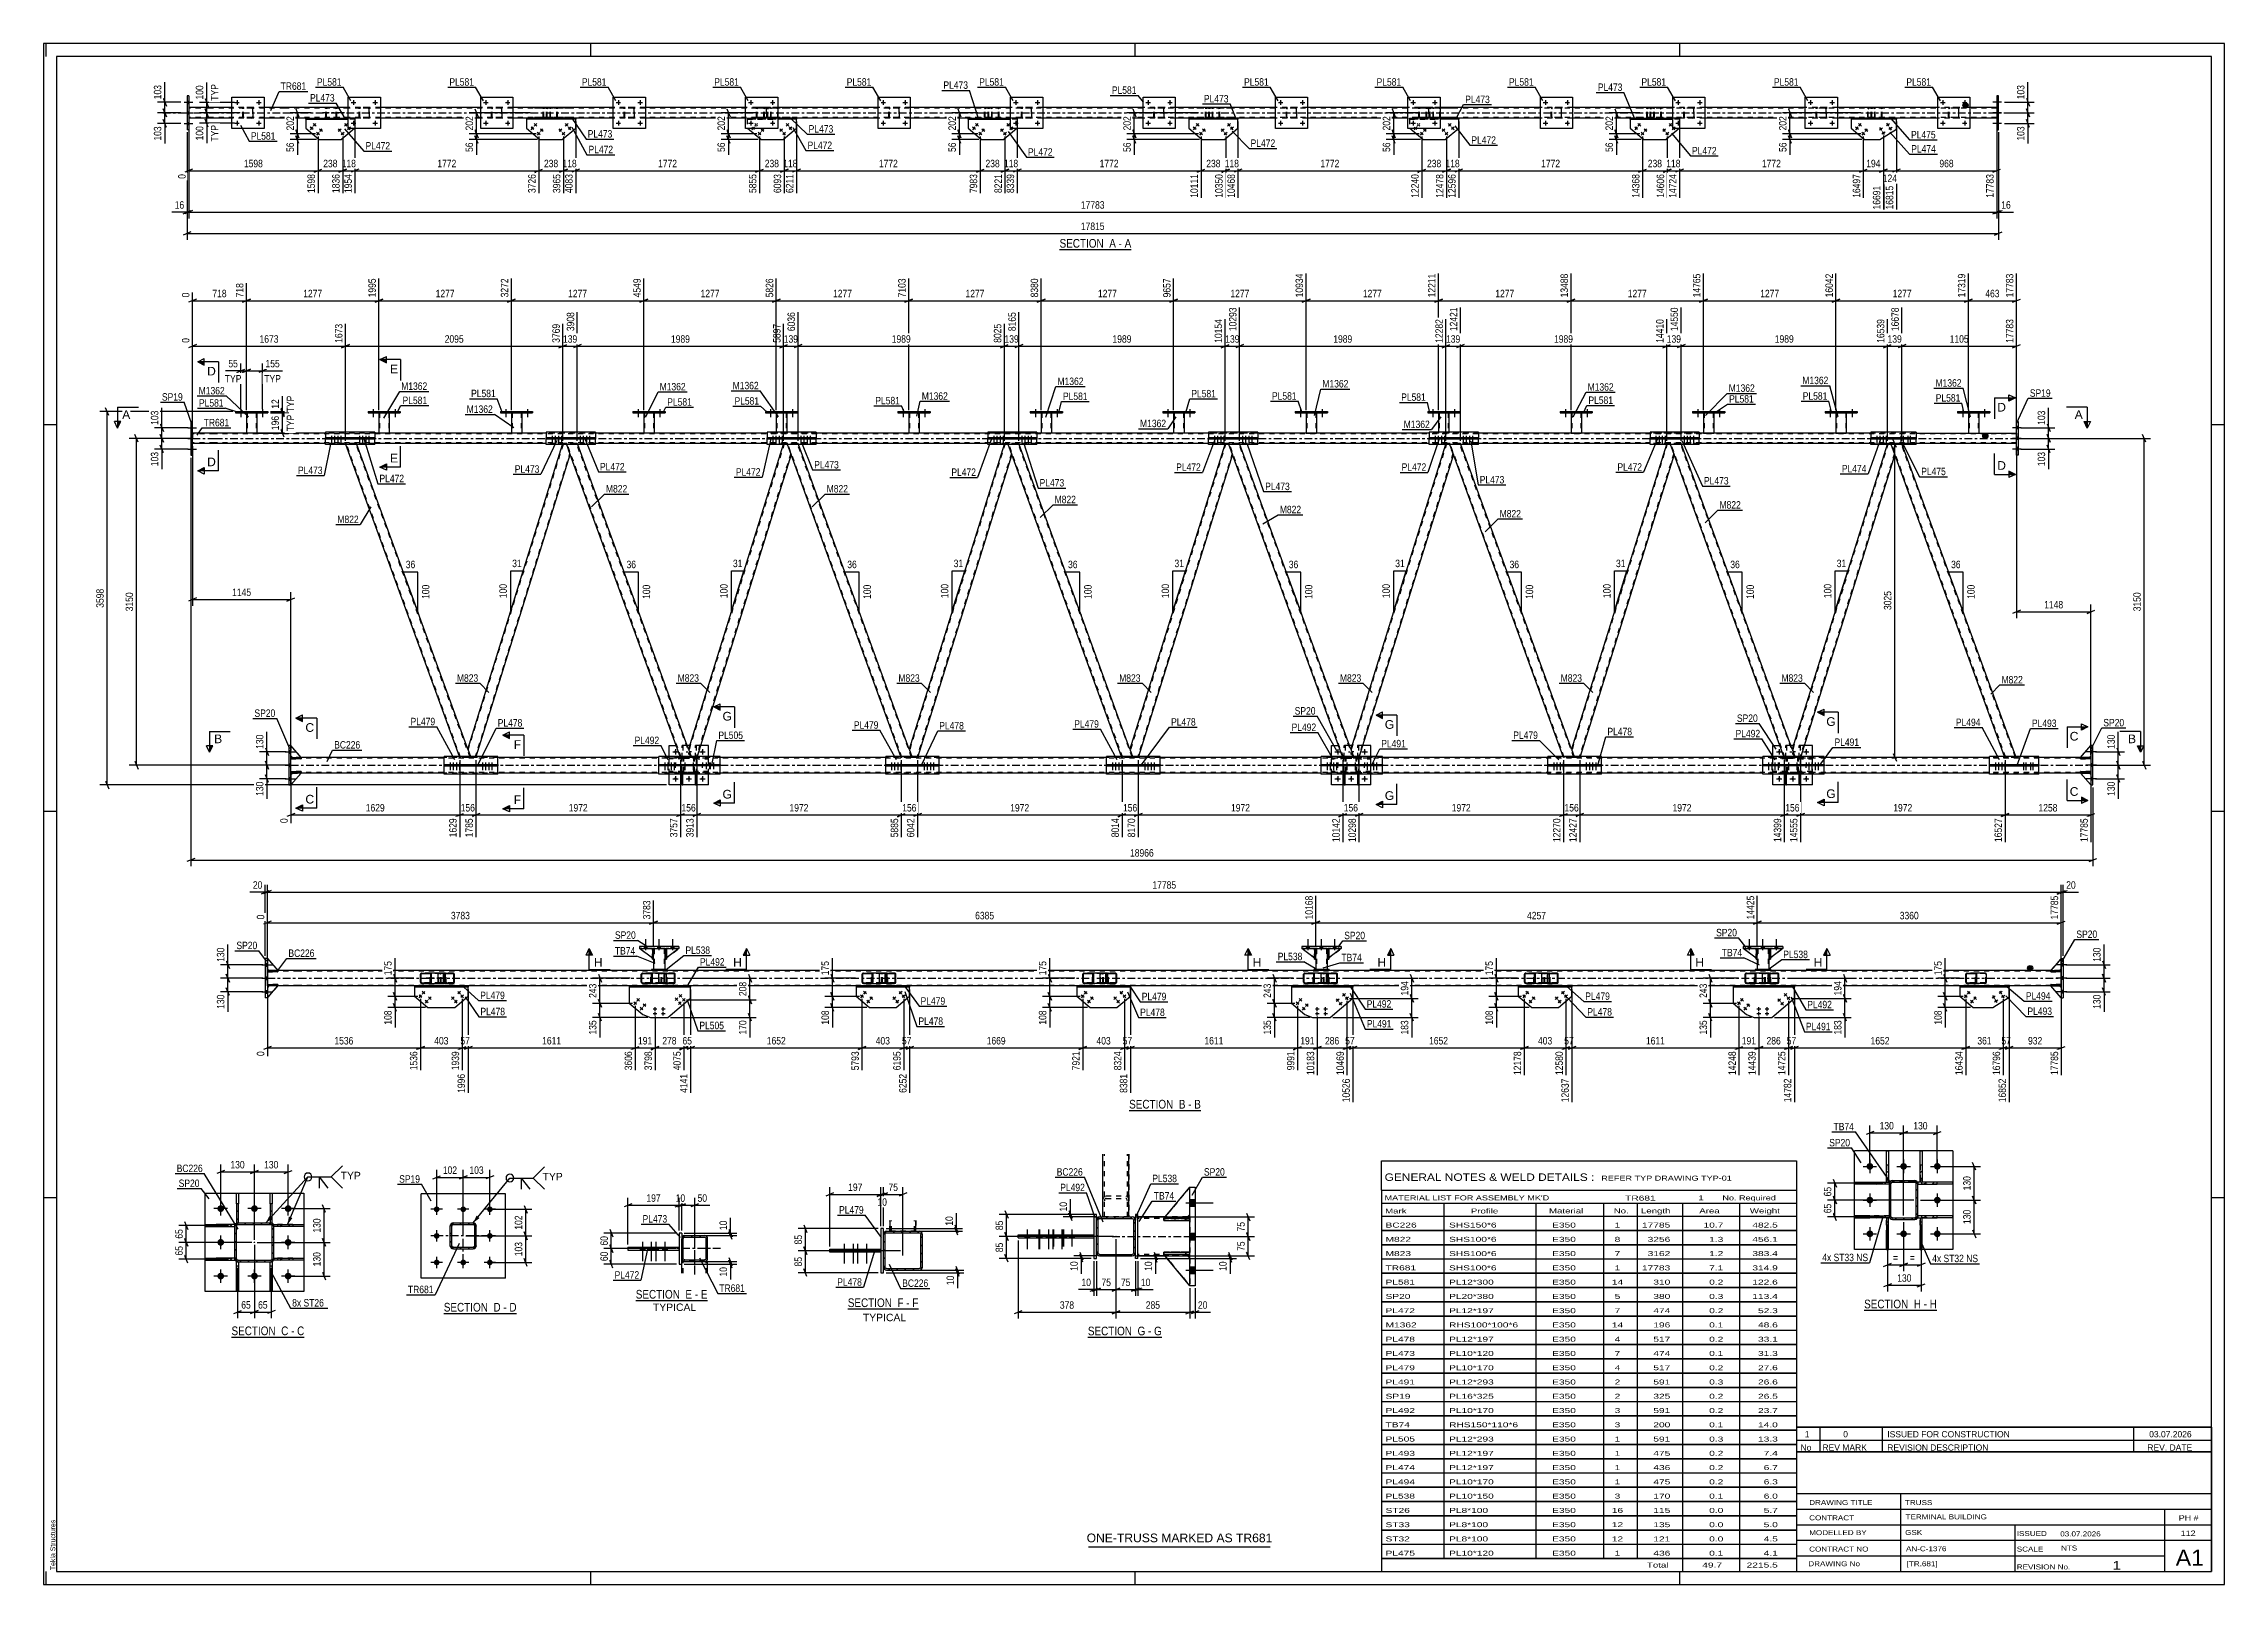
# Model space of a CAD drawing. Header units: millimetres. Extents: x -57 to 784, y -442 to 152.
import ezdxf

# ---------------------------------------------------------------- set-up
doc = ezdxf.new("R2010")
doc.units = ezdxf.units.MM
doc.linetypes.add('DXK_LINE_DOT2', pattern=[3.9198, 1.9599, -1.9599])
doc.linetypes.add('DXK_LINE_DOT3', pattern=[5.9187, 2.979, -0.9799, 0.9799, -0.9799])
doc.styles.add('Arial', font='ARIAL.TTF', dxfattribs={"height": 0.2})
doc.styles.add('Arial Narrow', font='ARIALN.TTF', dxfattribs={"height": 0.2})

# ---------------------------------------------------------------- blocks, each defined once
blk = doc.blocks.new('Unknown-761523242-18 - 30788')
at = {"color": 6, "linetype": 'Continuous'}
blk.add_line((170.94, -332.38), (198.58, -332.38), dxfattribs=at)
at = {"color": 0, "linetype": 'Continuous'}
blk.add_wipeout([(189.04, -331.63), (189.04, -328.13), (170.94, -328.13), (170.94, -331.63)], dxfattribs=at)
blk.add_wipeout([(192.65, -331.63), (192.65, -328.13), (190.09, -328.13), (190.09, -331.63)], dxfattribs=at)
at = {"color": 7, "linetype": 'Continuous', "style": 'Arial Narrow'}
blk.add_text('SECTION ', height=3.34, dxfattribs=at).set_placement((170.94, -331.63))
at = {"color": 0, "linetype": 'Continuous'}
blk.add_wipeout([(194.98, -331.63), (194.98, -328.13), (193.7, -328.13), (193.7, -331.63)], dxfattribs=at)
blk.add_wipeout([(198.58, -331.63), (198.58, -328.13), (196.03, -328.13), (196.03, -331.63)], dxfattribs=at)
at = {"color": 7, "linetype": 'Continuous', "style": 'Arial Narrow'}
for s, p in [('E', (190.09, -331.63)), ('-', (193.7, -331.63)), ('E', (196.03, -331.63))]:
    blk.add_text(s, height=3.34, dxfattribs=at).set_placement(p)
blk = doc.blocks.new('Unknown-761523242-32663')
at = {"color": 7, "linetype": 'Continuous'}
for p, q in [((618.59, -381.25), (778.59, -381.25)), ((778.59, -381.25), (618.59, -381.25)), ((618.59, -381.25), (618.59, -386.25)), ((618.59, -386.25), (778.59, -386.25)), ((618.59, -386.25), (618.59, -390.75)), ((618.59, -386.25), (778.59, -386.25)), ((627.59, -381.25), (627.59, -386.25)), ((627.59, -386.25), (627.59, -390.75)), ((651.59, -381.25), (651.59, -386.25)), ((651.59, -386.25), (651.59, -390.75)), ((748.59, -381.25), (748.59, -386.25)), ((748.59, -386.25), (748.59, -390.75)), ((778.59, -381.25), (778.59, -386.25)), ((778.59, -386.25), (778.59, -390.75)), ((778.59, -390.75), (618.59, -390.75))]:
    blk.add_line(p, q, dxfattribs=at)
at = {"color": 7, "linetype": 'Continuous', "style": 'Arial Narrow'}
for s, height, width, p in [('1', 2.39, 1.196471, (621.74, -385.11)), ('0', 2.39, 1.196471, (636.59, -385.11)), ('ISSUED FOR CONSTRUCTION', 2.3861, 1.196471, (653.59, -385.11)), ('03.07.2026', 2.386, 1.196471, (754.59, -385.11)), ('No', 2.386, 1.2, (620.13, -390.25)), ('REV MARK', 2.386, 1.2, (628.59, -390.25)), ('REVISION DESCRIPTION', 2.3861, 1.2, (653.59, -390.25)), ('REV. DATE', 2.386, 1.2, (753.87, -390.25))]:
    blk.add_text(s, height=height, dxfattribs=dict(at, width=width)).set_placement(p)
blk = doc.blocks.new('Unknown-761523242-1114')
at = {"color": 5, "linetype": 'Continuous'}
for p, q in [((783.59, 152.19), (-57.41, 152.19)), ((-57.41, 152.19), (-57.41, -441.81)), ((-56.41, 147.19), (-56.41, 152.19)), ((153.59, 147.19), (153.59, 152.19)), ((363.59, 147.19), (363.59, 152.19)), ((573.59, 147.19), (573.59, 152.19)), ((783.59, -441.81), (783.59, 152.19)), ((778.59, 147.19), (-52.41, 147.19)), ((-52.41, 147.19), (-52.41, -436.81)), ((778.59, -436.81), (778.59, 147.19)), ((-52.41, 5.19), (-57.41, 5.19)), ((783.59, 5.19), (778.59, 5.19)), ((-52.41, -143.81), (-57.41, -143.81)), ((783.59, -143.81), (778.59, -143.81)), ((-52.41, -292.81), (-57.41, -292.81)), ((783.59, -292.81), (778.59, -292.81)), ((-56.41, -441.81), (-56.41, -436.81)), ((-52.41, -436.81), (778.59, -436.81)), ((153.59, -441.81), (153.59, -436.81)), ((363.59, -441.81), (363.59, -436.81)), ((573.59, -441.81), (573.59, -436.81)), ((-57.41, -441.81), (783.59, -441.81))]:
    blk.add_line(p, q, dxfattribs=at)
at = {"color": 174, "linetype": 'Continuous', "style": 'Arial'}
blk.add_text('Tekla Structures', height=1.9102, rotation=90, dxfattribs=at).set_placement((-52.91, -436.31))
blk = doc.blocks.new('Unknown-761523242-32662')
at = {"color": 7, "linetype": 'Continuous'}
for p, q in [((618.59, -390.75), (618.59, -436.81)), ((618.59, -390.75), (778.59, -390.75)), ((778.59, -390.81), (778.59, -436.81)), ((618.59, -406.81), (778.59, -406.81)), ((658.73, -406.81), (658.73, -436.81)), ((618.59, -412.81), (778.59, -412.81)), ((618.59, -418.81), (778.59, -418.81)), ((702.73, -418.81), (702.73, -436.81)), ((760.59, -436.75), (760.59, -412.75)), ((618.59, -424.81), (778.59, -424.81)), ((618.59, -430.81), (760.59, -430.81)), ((618.59, -436.81), (778.59, -436.81))]:
    blk.add_line(p, q, dxfattribs=at)
at = {"color": 7, "style": 'Arial Narrow'}
for s, height, width, p in [('DRAWING TITLE', 1.9089, 1.425378, (623.47, -411.2)), ('TRUSS', 1.909, 1.425378, (660.39, -411.22)), ('CONTRACT', 1.909, 1.425378, (623.47, -417.1)), ('TERMINAL BUILDING', 1.9089, 1.425378, (660.64, -416.73)), ('CONTRACT NO', 1.9089, 1.425378, (623.47, -429.15)), ('MODELLED BY', 1.9089, 1.425378, (623.47, -422.82)), ('GSK', 1.909, 1.425378, (660.47, -422.76)), ('AN-C-1376', 1.909, 1.425378, (660.81, -429.03)), ('SCALE', 1.909, 1.425378, (703.53, -429.16)), ('ISSUED', 1.909, 1.425378, (703.53, -423.16)), ('03.07.2026', 1.909, 1.425378, (720.28, -423.29)), ('A1', 6.204, 1.25, (764.83, -434.61)), ('DRAWING No', 1.909, 1.425378, (623.14, -434.81)), ('[TR.681]', 1.909, 1.425378, (661.05, -434.82)), ('REVISION No.', 1.9089, 1.425378, (703.53, -436.04)), ('1', 3.34, 1.5, (740.5, -436.13))]:
    blk.add_text(s, height=height, dxfattribs=dict(at, width=width)).set_placement(p)
at = {"color": 7, "linetype": 'Continuous', "style": 'Arial Narrow'}
for s, height, width, p in [('PH #', 2.1, 1.42538, (765.99, -417.25)), ('NTS', 1.909, 1.425378, (720.59, -428.75)), ('112', 2.1, 1.42538, (766.77, -423.15))]:
    blk.add_text(s, height=height, dxfattribs=dict(at, width=width)).set_placement(p)
blk = doc.blocks.new('Unknown-761523242-32664')
at = {"color": 7, "linetype": 'Continuous'}
for p, q in [((458.59, -278.56), (618.59, -278.56)), ((458.59, -289.81), (458.59, -278.56)), ((618.59, -278.56), (618.59, -289.81)), ((458.59, -289.81), (618.59, -289.81)), ((458.59, -289.81), (458.59, -294.81)), ((618.59, -289.81), (618.59, -294.81)), ((458.59, -294.81), (618.59, -294.81)), ((458.59, -294.81), (458.59, -299.81)), ((458.59, -299.81), (618.59, -299.81)), ((458.59, -299.86), (458.59, -305.26)), ((458.59, -299.86), (618.59, -299.86)), ((482.59, -294.81), (482.59, -299.81)), ((482.59, -299.81), (482.59, -305.31)), ((518.09, -294.81), (518.09, -299.81)), ((518.09, -299.81), (518.09, -305.31)), ((544.09, -294.81), (544.09, -299.81)), ((544.09, -299.81), (544.09, -305.31)), ((557.09, -294.81), (557.09, -299.81)), ((557.09, -299.81), (557.09, -305.31)), ((574.59, -294.81), (574.59, -299.81)), ((574.59, -299.81), (574.59, -305.31)), ((596.59, -294.81), (596.59, -299.81)), ((596.59, -299.81), (596.59, -305.31)), ((618.59, -294.81), (618.59, -299.81)), ((618.59, -299.86), (618.59, -305.26)), ((458.59, -305.26), (618.59, -305.26)), ((458.59, -305.36), (458.59, -310.76)), ((458.59, -305.36), (618.59, -305.36)), ((458.59, -310.76), (618.59, -310.76)), ((458.59, -310.86), (458.59, -316.26)), ((458.59, -310.86), (618.59, -310.86)), ((482.59, -305.31), (482.59, -310.81)), ((482.59, -310.81), (482.59, -316.31)), ((518.09, -305.31), (518.09, -310.81)), ((518.09, -310.81), (518.09, -316.31)), ((544.09, -305.31), (544.09, -310.81)), ((544.09, -310.81), (544.09, -316.31)), ((557.09, -305.31), (557.09, -310.81)), ((557.09, -310.81), (557.09, -316.31)), ((574.59, -305.31), (574.59, -310.81)), ((574.59, -310.81), (574.59, -316.31)), ((596.59, -305.31), (596.59, -310.81)), ((596.59, -310.81), (596.59, -316.31)), ((618.59, -305.36), (618.59, -310.76)), ((618.59, -310.86), (618.59, -316.26)), ((458.59, -316.26), (618.59, -316.26)), ((458.59, -316.36), (458.59, -321.76)), ((458.59, -316.36), (618.59, -316.36)), ((482.59, -316.31), (482.59, -321.81)), ((518.09, -316.31), (518.09, -321.81)), ((544.09, -316.31), (544.09, -321.81)), ((557.09, -316.31), (557.09, -321.81)), ((574.59, -316.31), (574.59, -321.81)), ((596.59, -316.31), (596.59, -321.81)), ((618.59, -316.36), (618.59, -321.76)), ((458.59, -321.76), (618.59, -321.76)), ((458.59, -321.86), (458.59, -327.26)), ((458.59, -321.86), (618.59, -321.86)), ((458.59, -327.26), (618.59, -327.26)), ((458.59, -327.36), (458.59, -332.76)), ((458.59, -327.36), (618.59, -327.36)), ((482.59, -321.81), (482.59, -327.31)), ((482.59, -327.31), (482.59, -332.81)), ((518.09, -321.81), (518.09, -327.31)), ((518.09, -327.31), (518.09, -332.81)), ((544.09, -321.81), (544.09, -327.31)), ((544.09, -327.31), (544.09, -332.81)), ((557.09, -321.81), (557.09, -327.31)), ((557.09, -327.31), (557.09, -332.81)), ((574.59, -321.81), (574.59, -327.31)), ((574.59, -327.31), (574.59, -332.81)), ((596.59, -321.81), (596.59, -327.31)), ((596.59, -327.31), (596.59, -332.81)), ((618.59, -321.86), (618.59, -327.26)), ((618.59, -327.36), (618.59, -332.76)), ((458.59, -332.76), (618.59, -332.76)), ((458.59, -332.86), (458.59, -338.26)), ((458.59, -332.86), (618.59, -332.86)), ((482.59, -332.81), (482.59, -338.31)), ((518.09, -332.81), (518.09, -338.31)), ((544.09, -332.81), (544.09, -338.31)), ((557.09, -332.81), (557.09, -338.31)), ((574.59, -332.81), (574.59, -338.31)), ((596.59, -332.81), (596.59, -338.31)), ((618.59, -332.86), (618.59, -338.26)), ((458.59, -338.26), (618.59, -338.26)), ((458.59, -338.36), (458.59, -343.76)), ((458.59, -338.36), (618.59, -338.36)), ((458.59, -343.76), (618.59, -343.76)), ((458.59, -343.86), (458.59, -349.26)), ((458.59, -343.86), (618.59, -343.86)), ((482.59, -338.31), (482.59, -343.81)), ((482.59, -343.81), (482.59, -349.31)), ((518.09, -338.31), (518.09, -343.81)), ((518.09, -343.81), (518.09, -349.31)), ((544.09, -338.31), (544.09, -343.81)), ((544.09, -343.81), (544.09, -349.31)), ((557.09, -338.31), (557.09, -343.81)), ((557.09, -343.81), (557.09, -349.31)), ((574.59, -338.31), (574.59, -343.81)), ((574.59, -343.81), (574.59, -349.31)), ((596.59, -338.31), (596.59, -343.81)), ((596.59, -343.81), (596.59, -349.31)), ((618.59, -338.36), (618.59, -343.76)), ((618.59, -343.86), (618.59, -349.26)), ((458.59, -349.26), (618.59, -349.26)), ((458.59, -349.36), (458.59, -354.76)), ((458.59, -349.36), (618.59, -349.36)), ((482.59, -349.31), (482.59, -354.81)), ((518.09, -349.31), (518.09, -354.81)), ((544.09, -349.31), (544.09, -354.81)), ((557.09, -349.31), (557.09, -354.81)), ((574.59, -349.31), (574.59, -354.81)), ((596.59, -349.31), (596.59, -354.81)), ((618.59, -349.36), (618.59, -354.76)), ((458.59, -354.76), (618.59, -354.76)), ((458.59, -354.86), (458.59, -360.26)), ((458.59, -354.86), (618.59, -354.86)), ((458.59, -360.26), (618.59, -360.26)), ((458.59, -360.36), (458.59, -365.76)), ((458.59, -360.36), (618.59, -360.36)), ((482.59, -354.81), (482.59, -360.31)), ((482.59, -360.31), (482.59, -365.81)), ((518.09, -354.81), (518.09, -360.31)), ((518.09, -360.31), (518.09, -365.81)), ((544.09, -354.81), (544.09, -360.31)), ((544.09, -360.31), (544.09, -365.81)), ((557.09, -354.81), (557.09, -360.31)), ((557.09, -360.31), (557.09, -365.81)), ((574.59, -354.81), (574.59, -360.31)), ((574.59, -360.31), (574.59, -365.81)), ((596.59, -354.81), (596.59, -360.31)), ((596.59, -360.31), (596.59, -365.81)), ((618.59, -354.86), (618.59, -360.26)), ((618.59, -360.36), (618.59, -365.76)), ((458.59, -365.76), (618.59, -365.76)), ((458.59, -365.86), (458.59, -371.26)), ((458.59, -365.86), (618.59, -365.86)), ((482.59, -365.81), (482.59, -371.31)), ((518.09, -365.81), (518.09, -371.31)), ((544.09, -365.81), (544.09, -371.31)), ((557.09, -365.81), (557.09, -371.31)), ((574.59, -365.81), (574.59, -371.31)), ((596.59, -365.81), (596.59, -371.31)), ((618.59, -365.86), (618.59, -371.26)), ((458.59, -371.26), (618.59, -371.26)), ((458.59, -371.36), (458.59, -376.76)), ((458.59, -371.36), (618.59, -371.36)), ((458.59, -376.76), (618.59, -376.76)), ((458.59, -376.86), (458.59, -382.26)), ((458.59, -376.86), (618.59, -376.86)), ((482.59, -371.31), (482.59, -376.81)), ((482.59, -376.81), (482.59, -382.31)), ((518.09, -371.31), (518.09, -376.81)), ((518.09, -376.81), (518.09, -382.31)), ((544.09, -371.31), (544.09, -376.81)), ((544.09, -376.81), (544.09, -382.31)), ((557.09, -371.31), (557.09, -376.81)), ((557.09, -376.81), (557.09, -382.31)), ((574.59, -371.31), (574.59, -376.81)), ((574.59, -376.81), (574.59, -382.31)), ((596.59, -371.31), (596.59, -376.81)), ((596.59, -376.81), (596.59, -382.31)), ((618.59, -371.36), (618.59, -376.76)), ((618.59, -376.86), (618.59, -382.26)), ((458.59, -382.26), (618.59, -382.26)), ((458.59, -382.36), (458.59, -387.76)), ((458.59, -382.36), (618.59, -382.36)), ((482.59, -382.31), (482.59, -387.81)), ((518.09, -382.31), (518.09, -387.81)), ((544.09, -382.31), (544.09, -387.81)), ((557.09, -382.31), (557.09, -387.81)), ((574.59, -382.31), (574.59, -387.81)), ((596.59, -382.31), (596.59, -387.81)), ((618.59, -382.36), (618.59, -387.76)), ((458.59, -387.76), (618.59, -387.76)), ((458.59, -387.86), (458.59, -393.26)), ((458.59, -387.86), (618.59, -387.86)), ((458.59, -393.26), (618.59, -393.26)), ((458.59, -393.36), (458.59, -398.76)), ((458.59, -393.36), (618.59, -393.36)), ((482.59, -387.81), (482.59, -393.31)), ((482.59, -393.31), (482.59, -398.81)), ((518.09, -387.81), (518.09, -393.31)), ((518.09, -393.31), (518.09, -398.81)), ((544.09, -387.81), (544.09, -393.31)), ((544.09, -393.31), (544.09, -398.81)), ((557.09, -387.81), (557.09, -393.31)), ((557.09, -393.31), (557.09, -398.81)), ((574.59, -387.81), (574.59, -393.31)), ((574.59, -393.31), (574.59, -398.81)), ((596.59, -387.81), (596.59, -393.31)), ((596.59, -393.31), (596.59, -398.81)), ((618.59, -387.86), (618.59, -393.26)), ((618.59, -393.36), (618.59, -398.76)), ((458.59, -398.76), (618.59, -398.76)), ((458.59, -398.86), (458.59, -404.26)), ((458.59, -398.86), (618.59, -398.86)), ((482.59, -398.81), (482.59, -404.31)), ((518.09, -398.81), (518.09, -404.31)), ((544.09, -398.81), (544.09, -404.31)), ((557.09, -398.81), (557.09, -404.31)), ((574.59, -398.81), (574.59, -404.31)), ((596.59, -398.81), (596.59, -404.31)), ((618.59, -398.86), (618.59, -404.26)), ((458.59, -404.26), (618.59, -404.26)), ((458.59, -404.36), (458.59, -409.76)), ((458.59, -404.36), (618.59, -404.36)), ((458.59, -409.76), (618.59, -409.76)), ((458.59, -409.86), (458.59, -415.26)), ((458.59, -409.86), (618.59, -409.86)), ((482.59, -404.31), (482.59, -409.81)), ((482.59, -409.81), (482.59, -415.31)), ((518.09, -404.31), (518.09, -409.81)), ((518.09, -409.81), (518.09, -415.31)), ((544.09, -404.31), (544.09, -409.81)), ((544.09, -409.81), (544.09, -415.31)), ((557.09, -404.31), (557.09, -409.81)), ((557.09, -409.81), (557.09, -415.31)), ((574.59, -404.31), (574.59, -409.81)), ((574.59, -409.81), (574.59, -415.31)), ((596.59, -404.31), (596.59, -409.81)), ((596.59, -409.81), (596.59, -415.31)), ((618.59, -404.36), (618.59, -409.76)), ((618.59, -409.86), (618.59, -415.26)), ((458.59, -415.26), (618.59, -415.26)), ((458.59, -415.36), (458.59, -420.76)), ((458.59, -415.36), (618.59, -415.36)), ((482.59, -415.31), (482.59, -420.81)), ((518.09, -415.31), (518.09, -420.81)), ((544.09, -415.31), (544.09, -420.81)), ((557.09, -415.31), (557.09, -420.81)), ((574.59, -415.31), (574.59, -420.81)), ((596.59, -415.31), (596.59, -420.81)), ((618.59, -415.36), (618.59, -420.76)), ((458.59, -420.76), (618.59, -420.76)), ((458.59, -420.86), (458.59, -426.26)), ((458.59, -420.86), (618.59, -420.86)), ((458.59, -426.26), (618.59, -426.26)), ((458.59, -426.36), (458.59, -431.76)), ((458.59, -426.36), (618.59, -426.36)), ((482.59, -420.81), (482.59, -426.31)), ((482.59, -426.31), (482.59, -431.81)), ((518.09, -420.81), (518.09, -426.31)), ((518.09, -426.31), (518.09, -431.81)), ((544.09, -420.81), (544.09, -426.31)), ((544.09, -426.31), (544.09, -431.81)), ((557.09, -420.81), (557.09, -426.31)), ((557.09, -426.31), (557.09, -431.81)), ((574.59, -420.81), (574.59, -426.31)), ((574.59, -426.31), (574.59, -431.81)), ((596.59, -420.81), (596.59, -426.31)), ((596.59, -426.31), (596.59, -431.81)), ((618.59, -420.86), (618.59, -426.26)), ((618.59, -426.36), (618.59, -431.76)), ((458.59, -431.76), (618.59, -431.76)), ((458.59, -431.81), (618.59, -431.81)), ((458.59, -431.81), (458.59, -436.81)), ((458.59, -436.81), (618.59, -436.81)), ((574.59, -431.81), (574.59, -436.81)), ((596.59, -431.81), (596.59, -436.81)), ((618.59, -431.81), (618.59, -436.81))]:
    blk.add_line(p, q, dxfattribs=at)
at = {"color": 7, "style": 'Arial Narrow'}
for s, height, width, p in [('GENERAL NOTES & WELD DETAILS :', 2.8633, 1.4, (459.74, -286.25)), ('REFER TYP DRAWING TYP-01', 1.9089, 1.6, (543.29, -286.15)), ("MATERIAL LIST FOR ASSEMBLY MK'D", 1.9089, 1.6, (459.74, -293.75)), ('TR681', 1.909, 1.794707, (552.49, -293.83)), ('1', 1.91, 1.794707, (580.67, -293.75)), ('No. Required', 1.9089, 1.6, (590, -293.75)), ('Mark', 1.909, 1.7, (459.92, -298.81)), ('Profile', 1.909, 1.7, (493, -298.81)), ('Material', 1.909, 1.7, (523.13, -298.75)), ('No.', 1.909, 1.7, (548.09, -298.75)), ('Length', 1.909, 1.7, (558.59, -298.75)), ('Area', 1.909, 1.7, (581.09, -298.75)), ('Weight', 1.909, 1.7, (600.59, -298.75))]:
    blk.add_text(s, height=height, dxfattribs=dict(at, width=width)).set_placement(p)
at = {"color": 7, "linetype": 'Continuous', "style": 'Arial Narrow'}
for s, height, width, p in [('BC226', 1.909, 1.794707, (460.09, -304.24)), ('SHS150*6', 1.909, 1.794707, (484.59, -304.24)), ('E350', 1.909, 1.794707, (524.33, -304.24)), ('1', 1.91, 1.794707, (548.44, -304.24)), ('17785', 1.909, 1.794707, (558.98, -304.24)), ('10.7', 1.909, 1.794707, (582.72, -304.24)), ('482.5', 1.909, 1.794707, (601.54, -304.24)), ('M822', 1.909, 1.794707, (460.09, -309.74)), ('SHS100*6', 1.909, 1.794707, (484.59, -309.74)), ('E350', 1.909, 1.794707, (524.33, -309.74)), ('8', 1.91, 1.794707, (548.44, -309.74)), ('3256', 1.909, 1.794707, (561.17, -309.74)), ('1.3', 1.909, 1.794707, (584.9, -309.74)), ('456.1', 1.909, 1.794707, (601.54, -309.74)), ('TR681', 1.909, 1.794707, (460.09, -320.74)), ('M823', 1.909, 1.794707, (460.09, -315.24)), ('SHS100*6', 1.909, 1.794707, (484.59, -315.24)), ('SHS100*6', 1.909, 1.794707, (484.59, -320.74)), ('E350', 1.909, 1.794707, (524.33, -315.24)), ('E350', 1.909, 1.794707, (524.33, -320.74)), ('7', 1.91, 1.794707, (548.44, -315.24)), ('1', 1.91, 1.794707, (548.44, -320.74)), ('17783', 1.909, 1.794707, (558.98, -320.74)), ('3162', 1.909, 1.794707, (561.17, -315.24)), ('7.1', 1.909, 1.794707, (584.9, -320.74)), ('1.2', 1.909, 1.794707, (584.9, -315.24)), ('383.4', 1.909, 1.794707, (601.54, -315.24)), ('314.9', 1.909, 1.794707, (601.54, -320.74)), ('PL581', 1.909, 1.794707, (460.09, -326.24)), ('PL12*300', 1.909, 1.794707, (484.59, -326.24)), ('E350', 1.909, 1.794707, (524.33, -326.24)), ('14', 1.909, 1.794707, (547.35, -326.24)), ('310', 1.909, 1.794707, (563.36, -326.24)), ('0.2', 1.909, 1.794707, (584.9, -326.24)), ('122.6', 1.909, 1.794707, (601.54, -326.24)), ('SP20', 1.909, 1.794707, (460.09, -331.74)), ('PL472', 1.909, 1.794707, (460.09, -337.24)), ('PL20*380', 1.909, 1.794707, (484.59, -331.74)), ('PL12*197', 1.909, 1.794707, (484.59, -337.24)), ('E350', 1.909, 1.794707, (524.33, -331.74)), ('E350', 1.909, 1.794707, (524.33, -337.24)), ('5', 1.91, 1.794707, (548.44, -331.74)), ('7', 1.91, 1.794707, (548.44, -337.24)), ('474', 1.909, 1.794707, (563.36, -337.24)), ('380', 1.909, 1.794707, (563.36, -331.74)), ('0.3', 1.909, 1.794707, (584.9, -331.74)), ('0.2', 1.909, 1.794707, (584.9, -337.24)), ('113.4', 1.909, 1.794707, (601.54, -331.74)), ('52.3', 1.909, 1.794707, (603.73, -337.24)), ('M1362', 1.909, 1.794707, (460.09, -342.74)), ('RHS100*100*6', 1.9089, 1.794707, (484.59, -342.74)), ('E350', 1.909, 1.794707, (524.33, -342.74)), ('14', 1.909, 1.794707, (547.35, -342.74)), ('196', 1.909, 1.794707, (563.36, -342.74)), ('0.1', 1.909, 1.794707, (584.9, -342.74)), ('48.6', 1.909, 1.794707, (603.73, -342.74)), ('PL478', 1.909, 1.794707, (460.09, -348.24)), ('PL473', 1.909, 1.794707, (460.09, -353.74)), ('PL12*197', 1.909, 1.794707, (484.59, -348.24)), ('PL10*120', 1.909, 1.794707, (484.59, -353.74)), ('E350', 1.909, 1.794707, (524.33, -348.24)), ('E350', 1.909, 1.794707, (524.33, -353.74)), ('4', 1.91, 1.794707, (548.44, -348.24)), ('7', 1.91, 1.794707, (548.44, -353.74)), ('474', 1.909, 1.794707, (563.36, -353.74)), ('517', 1.909, 1.794707, (563.36, -348.24)), ('0.2', 1.909, 1.794707, (584.9, -348.24)), ('0.1', 1.909, 1.794707, (584.9, -353.74)), ('33.1', 1.909, 1.794707, (603.73, -348.24)), ('31.3', 1.909, 1.794707, (603.73, -353.74)), ('PL479', 1.909, 1.794707, (460.09, -359.24)), ('PL10*170', 1.909, 1.794707, (484.59, -359.24)), ('E350', 1.909, 1.794707, (524.33, -359.24)), ('4', 1.91, 1.794707, (548.44, -359.24)), ('517', 1.909, 1.794707, (563.36, -359.24)), ('0.2', 1.909, 1.794707, (584.9, -359.24)), ('27.6', 1.909, 1.794707, (603.73, -359.24)), ('SP19', 1.909, 1.794707, (460.09, -370.24)), ('PL491', 1.909, 1.794707, (460.09, -364.74)), ('PL12*293', 1.909, 1.794707, (484.59, -364.74)), ('PL16*325', 1.909, 1.794707, (484.59, -370.24)), ('E350', 1.909, 1.794707, (524.33, -364.74)), ('E350', 1.909, 1.794707, (524.33, -370.24)), ('2', 1.91, 1.794707, (548.44, -364.74)), ('2', 1.91, 1.794707, (548.44, -370.24)), ('591', 1.909, 1.794707, (563.36, -364.74)), ('325', 1.909, 1.794707, (563.36, -370.24)), ('0.3', 1.909, 1.794707, (584.9, -364.74)), ('0.2', 1.909, 1.794707, (584.9, -370.24)), ('26.6', 1.909, 1.794707, (603.73, -364.74)), ('26.5', 1.909, 1.794707, (603.73, -370.24)), ('PL492', 1.909, 1.794707, (460.09, -375.74)), ('PL10*170', 1.909, 1.794707, (484.59, -375.74)), ('E350', 1.909, 1.794707, (524.33, -375.74)), ('3', 1.91, 1.794707, (548.44, -375.74)), ('591', 1.909, 1.794707, (563.36, -375.74)), ('0.2', 1.909, 1.794707, (584.9, -375.74)), ('23.7', 1.909, 1.794707, (603.73, -375.74)), ('TB74', 1.909, 1.794707, (460.09, -381.24)), ('PL505', 1.909, 1.794707, (460.09, -386.74)), ('RHS150*110*6', 1.9089, 1.794707, (484.59, -381.24)), ('PL12*293', 1.909, 1.794707, (484.59, -386.74)), ('E350', 1.909, 1.794707, (524.33, -381.24)), ('E350', 1.909, 1.794707, (524.33, -386.74)), ('3', 1.91, 1.794707, (548.44, -381.24)), ('1', 1.91, 1.794707, (548.44, -386.74)), ('591', 1.909, 1.794707, (563.36, -386.74)), ('200', 1.909, 1.794707, (563.36, -381.24)), ('0.1', 1.909, 1.794707, (584.9, -381.24)), ('0.3', 1.909, 1.794707, (584.9, -386.74)), ('14.0', 1.909, 1.794707, (603.73, -381.24)), ('13.3', 1.909, 1.794707, (603.73, -386.74)), ('PL493', 1.909, 1.794707, (460.09, -392.24)), ('PL12*197', 1.909, 1.794707, (484.59, -392.24)), ('E350', 1.909, 1.794707, (524.33, -392.24)), ('1', 1.91, 1.794707, (548.44, -392.24)), ('475', 1.909, 1.794707, (563.36, -392.24)), ('0.2', 1.909, 1.794707, (584.9, -392.24)), ('7.4', 1.909, 1.794707, (605.92, -392.24)), ('PL474', 1.909, 1.794707, (460.09, -397.74)), ('PL494', 1.909, 1.794707, (460.09, -403.24)), ('PL12*197', 1.909, 1.794707, (484.59, -397.74)), ('PL10*170', 1.909, 1.794707, (484.59, -403.24)), ('E350', 1.909, 1.794707, (524.33, -397.74)), ('E350', 1.909, 1.794707, (524.33, -403.24)), ('1', 1.91, 1.794707, (548.44, -397.74)), ('1', 1.91, 1.794707, (548.44, -403.24)), ('436', 1.909, 1.794707, (563.36, -397.74)), ('475', 1.909, 1.794707, (563.36, -403.24)), ('0.2', 1.909, 1.794707, (584.9, -397.74)), ('0.2', 1.909, 1.794707, (584.9, -403.24)), ('6.7', 1.909, 1.794707, (605.92, -397.74)), ('6.3', 1.909, 1.794707, (605.92, -403.24)), ('PL538', 1.909, 1.794707, (460.09, -408.74)), ('PL10*150', 1.909, 1.794707, (484.59, -408.74)), ('E350', 1.909, 1.794707, (524.33, -408.74)), ('3', 1.91, 1.794707, (548.44, -408.74)), ('170', 1.909, 1.794707, (563.36, -408.74)), ('0.1', 1.909, 1.794707, (584.9, -408.74)), ('6.0', 1.909, 1.794707, (605.92, -408.74)), ('ST26', 1.909, 1.794707, (460.09, -414.24)), ('ST33', 1.909, 1.794707, (460.09, -419.74)), ('PL8*100', 1.909, 1.794707, (484.59, -414.24)), ('PL8*100', 1.909, 1.794707, (484.59, -419.74)), ('E350', 1.909, 1.794707, (524.33, -414.24)), ('E350', 1.909, 1.794707, (524.33, -419.74)), ('16', 1.909, 1.794707, (547.35, -414.24)), ('12', 1.909, 1.794707, (547.35, -419.74)), ('115', 1.909, 1.794707, (563.36, -414.24)), ('135', 1.909, 1.794707, (563.36, -419.74)), ('0.0', 1.909, 1.794707, (584.9, -414.24)), ('0.0', 1.909, 1.794707, (584.9, -419.74)), ('5.7', 1.909, 1.794707, (605.92, -414.24)), ('5.0', 1.909, 1.794707, (605.92, -419.74)), ('ST32', 1.909, 1.794707, (460.09, -425.24)), ('PL475', 1.909, 1.794707, (460.09, -430.74)), ('PL8*100', 1.909, 1.794707, (484.59, -425.24)), ('PL10*120', 1.909, 1.794707, (484.59, -430.74)), ('E350', 1.909, 1.794707, (524.33, -425.24)), ('E350', 1.909, 1.794707, (524.33, -430.74)), ('12', 1.909, 1.794707, (547.35, -425.24)), ('1', 1.91, 1.794707, (548.44, -430.74)), ('436', 1.909, 1.794707, (563.36, -430.74)), ('121', 1.909, 1.794707, (563.36, -425.24)), ('0.0', 1.909, 1.794707, (584.9, -425.24)), ('0.1', 1.909, 1.794707, (584.9, -430.74)), ('4.5', 1.909, 1.794707, (605.92, -425.24)), ('4.1', 1.909, 1.794707, (605.92, -430.74)), ('Total', 1.909, 1.7, (560.92, -435.31)), ('49.7', 1.909, 1.794707, (582.23, -435.31)), ('2215.5', 1.909, 1.794707, (599.35, -435.31))]:
    blk.add_text(s, height=height, dxfattribs=dict(at, width=width)).set_placement(p)
blk = doc.blocks.new('Unknown-761523242-32665')
at = {"color": 7, "linetype": 'Continuous'}
blk.add_line((345.59, -427.31), (415.59, -427.31), dxfattribs=at)
at = {"color": 7, "style": 'Arial'}
blk.add_text('ONE-TRUSS MARKED AS TR681', height=3.3428, dxfattribs=at).set_placement((344.83, -425.56))
blk = doc.blocks.new('Unknown-761523242-11 - 2393')
at = {"color": 6, "linetype": 'Continuous'}
blk.add_line((334.39, 72.78), (362.03, 72.78), dxfattribs=at)
at = {"color": 0, "linetype": 'Continuous'}
blk.add_wipeout([(352.5, 73.53), (352.5, 77.03), (334.39, 77.03), (334.39, 73.53)], dxfattribs=at)
blk.add_wipeout([(356.1, 73.53), (356.1, 77.03), (353.55, 77.03), (353.55, 73.53)], dxfattribs=at)
at = {"color": 7, "linetype": 'Continuous', "style": 'Arial Narrow'}
blk.add_text('SECTION ', height=3.34, dxfattribs=at).set_placement((334.39, 73.53))
at = {"color": 0, "linetype": 'Continuous'}
blk.add_wipeout([(358.43, 73.53), (358.43, 77.03), (357.15, 77.03), (357.15, 73.53)], dxfattribs=at)
blk.add_wipeout([(362.03, 73.53), (362.03, 77.03), (359.48, 77.03), (359.48, 73.53)], dxfattribs=at)
at = {"color": 7, "linetype": 'Continuous', "style": 'Arial Narrow'}
for s, p in [('A', (353.55, 73.53)), ('A', (359.48, 73.53)), ('-', (357.15, 73.53))]:
    blk.add_text(s, height=3.34, dxfattribs=at).set_placement(p)
blk = doc.blocks.new('Unknown-761523242-13 - 1231')
at = {"color": 6, "linetype": 'Continuous'}
blk.add_line((361.21, -259.11), (388.86, -259.11), dxfattribs=at)
at = {"color": 0, "linetype": 'Continuous'}
blk.add_wipeout([(379.32, -258.36), (379.32, -254.86), (361.21, -254.86), (361.21, -258.36)], dxfattribs=at)
blk.add_wipeout([(382.93, -258.36), (382.93, -254.86), (380.37, -254.86), (380.37, -258.36)], dxfattribs=at)
at = {"color": 7, "linetype": 'Continuous', "style": 'Arial Narrow'}
blk.add_text('SECTION ', height=3.34, dxfattribs=at).set_placement((361.21, -258.36))
at = {"color": 0, "linetype": 'Continuous'}
blk.add_wipeout([(385.25, -258.36), (385.25, -254.86), (383.98, -254.86), (383.98, -258.36)], dxfattribs=at)
blk.add_wipeout([(388.86, -258.36), (388.86, -254.86), (386.3, -254.86), (386.3, -258.36)], dxfattribs=at)
at = {"color": 7, "linetype": 'Continuous', "style": 'Arial Narrow'}
for s, p in [('B', (380.37, -258.36)), ('-', (383.98, -258.36)), ('B', (386.3, -258.36))]:
    blk.add_text(s, height=3.34, dxfattribs=at).set_placement(p)
blk = doc.blocks.new('Unknown-761523242-14 - 8569')
at = {"color": 6, "linetype": 'Continuous'}
blk.add_line((96.91, -337.38), (124.98, -337.38), dxfattribs=at)
at = {"color": 0, "linetype": 'Continuous'}
blk.add_wipeout([(115.01, -336.63), (115.01, -333.13), (96.91, -333.13), (96.91, -336.63)], dxfattribs=at)
blk.add_wipeout([(118.83, -336.63), (118.83, -333.13), (116.06, -333.13), (116.06, -336.63)], dxfattribs=at)
at = {"color": 7, "linetype": 'Continuous', "style": 'Arial Narrow'}
blk.add_text('SECTION ', height=3.34, dxfattribs=at).set_placement((96.91, -336.63))
at = {"color": 0, "linetype": 'Continuous'}
blk.add_wipeout([(121.16, -336.63), (121.16, -333.13), (119.88, -333.13), (119.88, -336.63)], dxfattribs=at)
blk.add_wipeout([(124.98, -336.63), (124.98, -333.13), (122.21, -333.13), (122.21, -336.63)], dxfattribs=at)
at = {"color": 7, "linetype": 'Continuous', "style": 'Arial Narrow'}
for s, p in [('D', (116.06, -336.63)), ('-', (119.88, -336.63)), ('D', (122.21, -336.63))]:
    blk.add_text(s, height=3.34, dxfattribs=at).set_placement(p)
blk = doc.blocks.new('Unknown-761523242-15 - 8820')
at = {"color": 6, "linetype": 'Continuous'}
blk.add_line((15.04, -346.48), (43.11, -346.48), dxfattribs=at)
at = {"color": 0, "linetype": 'Continuous'}
blk.add_wipeout([(33.14, -345.73), (33.14, -342.23), (15.04, -342.23), (15.04, -345.73)], dxfattribs=at)
blk.add_wipeout([(36.96, -345.73), (36.96, -342.23), (34.19, -342.23), (34.19, -345.73)], dxfattribs=at)
at = {"color": 7, "linetype": 'Continuous', "style": 'Arial Narrow'}
blk.add_text('SECTION ', height=3.34, dxfattribs=at).set_placement((15.04, -345.73))
at = {"color": 0, "linetype": 'Continuous'}
blk.add_wipeout([(39.29, -345.73), (39.29, -342.23), (38.01, -342.23), (38.01, -345.73)], dxfattribs=at)
blk.add_wipeout([(43.11, -345.73), (43.11, -342.23), (40.34, -342.23), (40.34, -345.73)], dxfattribs=at)
at = {"color": 7, "linetype": 'Continuous', "style": 'Arial Narrow'}
for s, p in [('C', (34.19, -345.73)), ('-', (38.01, -345.73)), ('C', (40.34, -345.73))]:
    blk.add_text(s, height=3.34, dxfattribs=at).set_placement(p)
blk = doc.blocks.new('Unknown-761523242-16 - 9079')
at = {"color": 6, "linetype": 'Continuous'}
blk.add_line((345.3, -346.54), (373.8, -346.54), dxfattribs=at)
at = {"color": 0, "linetype": 'Continuous'}
blk.add_wipeout([(363.41, -345.79), (363.41, -342.29), (345.3, -342.29), (345.3, -345.79)], dxfattribs=at)
blk.add_wipeout([(367.44, -345.79), (367.44, -342.29), (364.46, -342.29), (364.46, -345.79)], dxfattribs=at)
at = {"color": 7, "linetype": 'Continuous', "style": 'Arial Narrow'}
blk.add_text('SECTION ', height=3.34, dxfattribs=at).set_placement((345.3, -345.79))
at = {"color": 0, "linetype": 'Continuous'}
blk.add_wipeout([(369.77, -345.79), (369.77, -342.29), (368.49, -342.29), (368.49, -345.79)], dxfattribs=at)
blk.add_wipeout([(373.8, -345.79), (373.8, -342.29), (370.82, -342.29), (370.82, -345.79)], dxfattribs=at)
at = {"color": 7, "linetype": 'Continuous', "style": 'Arial Narrow'}
for s, p in [('G', (364.46, -345.79)), ('-', (368.49, -345.79)), ('G', (370.82, -345.79))]:
    blk.add_text(s, height=3.34, dxfattribs=at).set_placement(p)
blk = doc.blocks.new('Unknown-761523242-17 - 9449')
at = {"color": 6, "linetype": 'Continuous'}
blk.add_line((644.65, -336.13), (672.72, -336.13), dxfattribs=at)
at = {"color": 0, "linetype": 'Continuous'}
blk.add_wipeout([(662.76, -335.38), (662.76, -331.88), (644.65, -331.88), (644.65, -335.38)], dxfattribs=at)
blk.add_wipeout([(666.58, -335.38), (666.58, -331.88), (663.81, -331.88), (663.81, -335.38)], dxfattribs=at)
at = {"color": 7, "linetype": 'Continuous', "style": 'Arial Narrow'}
blk.add_text('SECTION ', height=3.34, dxfattribs=at).set_placement((644.65, -335.38))
at = {"color": 0, "linetype": 'Continuous'}
blk.add_wipeout([(668.9, -335.38), (668.9, -331.88), (667.63, -331.88), (667.63, -335.38)], dxfattribs=at)
blk.add_wipeout([(672.72, -335.38), (672.72, -331.88), (669.95, -331.88), (669.95, -335.38)], dxfattribs=at)
at = {"color": 7, "linetype": 'Continuous', "style": 'Arial Narrow'}
for s, p in [('H', (663.81, -335.38)), ('-', (667.63, -335.38)), ('H', (669.95, -335.38))]:
    blk.add_text(s, height=3.34, dxfattribs=at).set_placement(p)
blk = doc.blocks.new('Unknown-761523242-19 - 31267')
at = {"color": 6, "linetype": 'Continuous'}
blk.add_line((252.71, -335.64), (279.93, -335.64), dxfattribs=at)
at = {"color": 0, "linetype": 'Continuous'}
blk.add_wipeout([(270.82, -334.89), (270.82, -331.39), (252.71, -331.39), (252.71, -334.89)], dxfattribs=at)
blk.add_wipeout([(274.21, -334.89), (274.21, -331.39), (271.87, -331.39), (271.87, -334.89)], dxfattribs=at)
at = {"color": 7, "linetype": 'Continuous', "style": 'Arial Narrow'}
blk.add_text('SECTION ', height=3.34, dxfattribs=at).set_placement((252.71, -334.89))
at = {"color": 0, "linetype": 'Continuous'}
blk.add_wipeout([(276.54, -334.89), (276.54, -331.39), (275.26, -331.39), (275.26, -334.89)], dxfattribs=at)
blk.add_wipeout([(279.93, -334.89), (279.93, -331.39), (277.59, -331.39), (277.59, -334.89)], dxfattribs=at)
at = {"color": 7, "linetype": 'Continuous', "style": 'Arial Narrow'}
for s, p in [('F', (271.87, -334.89)), ('-', (275.26, -334.89)), ('F', (277.59, -334.89))]:
    blk.add_text(s, height=3.34, dxfattribs=at).set_placement(p)
blk = doc.blocks.new('Part-761523242-30922 - 30788')
at = {"color": 2, "linetype": 'Continuous'}
for p, q in [((167.92, -311.75), (187.66, -311.75)), ((167.92, -311.75), (167.92, -312.95)), ((167.92, -312.95), (187.66, -312.95)), ((178.94, -311.75), (178.94, -312.95)), ((187.66, -312.95), (187.66, -311.75))]:
    blk.add_line(p, q, dxfattribs=at)
blk = doc.blocks.new('Part-761523242-30842 - 30788')
at = {"color": 2, "linetype": 'Continuous'}
for p, q in [((188.66, -306.35), (187.66, -306.35)), ((187.66, -306.35), (187.66, -318.35)), ((188.66, -306.35), (188.66, -308.55)), ((187.66, -318.35), (188.66, -318.35)), ((188.66, -318.35), (188.66, -316.15))]:
    blk.add_line(p, q, dxfattribs=at)
at = {"color": 7, "linetype": 'DXK_LINE_DOT2'}
blk.add_line((188.66, -316.15), (188.66, -308.55), dxfattribs=at)
blk = doc.blocks.new('Bolt-761523242-30973 - 30788')
at = {"linetype": 'Continuous'}
for points in [[(174.4, -311.75), (172.6, -311.75), (172.6, -312.95), (174.4, -312.95)], [(177.83, -311.75), (176.03, -311.75), (176.03, -312.95), (177.83, -312.95)], [(179.58, -311.75), (177.78, -311.75), (177.78, -312.95), (179.58, -312.95)], [(183.01, -311.75), (181.21, -311.75), (181.21, -312.95), (183.01, -312.95)]]:
    blk.add_hatch(color=1, dxfattribs=at).paths.add_polyline_path(points)
at = {"color": 1, "linetype": 'Continuous'}
for p, q in [((173.5, -309.75), (173.5, -317.25)), ((176.93, -309.75), (176.93, -317.25)), ((178.68, -309.75), (178.68, -317.25)), ((182.11, -309.75), (182.11, -317.25)), ((172.6, -311.75), (172.6, -312.95)), ((174.4, -311.75), (174.4, -312.95)), ((176.03, -311.75), (176.03, -312.95)), ((177.78, -311.75), (177.78, -312.95)), ((177.83, -311.75), (177.83, -312.95)), ((179.58, -311.75), (179.58, -312.95)), ((181.21, -311.75), (181.21, -312.95)), ((183.01, -311.75), (183.01, -312.95))]:
    blk.add_line(p, q, dxfattribs=at)
blk = doc.blocks.new('Part-761523242-30789 - 30788')
at = {"color": 7, "linetype": 'DXK_LINE_DOT3'}
blk.add_line((193.66, -321.84), (193.66, -307.96), dxfattribs=at)
at = {"color": 2, "linetype": 'Continuous'}
for p, q in [((188.66, -317.35), (188.76, -317.35)), ((188.66, -321.84), (188.66, -318.35)), ((188.76, -317.35), (189.86, -317.35)), ((198.66, -317.35), (197.46, -317.35)), ((198.66, -321.84), (198.66, -317.35))]:
    blk.add_line(p, q, dxfattribs=at)
at = {"color": 7, "linetype": 'DXK_LINE_DOT2'}
for p, q in [((188.66, -318.35), (188.66, -317.35)), ((189.26, -321.84), (189.26, -317.35)), ((197.46, -317.35), (189.86, -317.35)), ((197.89, -317.35), (197.92, -317.35)), ((197.92, -317.35), (198.02, -317.35)), ((198.02, -317.35), (198.06, -317.35)), ((198.06, -321.84), (198.06, -317.35))]:
    blk.add_line(p, q, dxfattribs=at)
blk = doc.blocks.new('Bolt-761523242-30974 - 30788')
at = {"linetype": 'Continuous'}
for points in [[(174.4, -311.75), (172.6, -311.75), (172.6, -312.95), (174.4, -312.95)], [(177.83, -311.75), (176.03, -311.75), (176.03, -312.95), (177.83, -312.95)], [(179.58, -311.75), (177.78, -311.75), (177.78, -312.95), (179.58, -312.95)], [(183.01, -311.75), (181.21, -311.75), (181.21, -312.95), (183.01, -312.95)]]:
    blk.add_hatch(color=1, dxfattribs=at).paths.add_polyline_path(points)
at = {"color": 1, "linetype": 'Continuous'}
for p, q in [((173.5, -309.75), (173.5, -317.25)), ((176.93, -309.75), (176.93, -317.25)), ((178.68, -309.75), (178.68, -317.25)), ((182.11, -309.75), (182.11, -317.25)), ((172.6, -311.75), (172.6, -312.95)), ((174.4, -311.75), (174.4, -312.95)), ((176.03, -311.75), (176.03, -312.95)), ((177.78, -311.75), (177.78, -312.95)), ((177.83, -311.75), (177.83, -312.95)), ((179.58, -311.75), (179.58, -312.95)), ((181.21, -311.75), (181.21, -312.95)), ((183.01, -311.75), (183.01, -312.95))]:
    blk.add_line(p, q, dxfattribs=at)
blk = doc.blocks.new('Part-761523242-30902 - 30788')
at = {"linetype": 'Continuous'}
h = blk.add_hatch(dxfattribs=at)
h.set_pattern_fill('', scale=0.7, style=0, pattern_type=0)
h.set_pattern_definition([(45, (189.8643, -307.3523), (-1.57154, 1.57154), [])])
h.paths.add_polyline_path([(197.46, -307.35), (189.86, -307.35), (189.41, -307.44), (189.02, -307.7), (188.76, -308.09), (188.66, -308.55), (188.66, -316.15), (188.76, -316.61), (189.02, -317), (189.41, -317.26), (189.86, -317.35), (197.46, -317.35), (197.92, -317.26), (198.31, -317), (198.57, -316.61), (198.66, -316.15), (198.66, -308.55), (198.57, -308.09), (198.31, -307.7), (197.92, -307.44)])
h.paths.add_polyline_path([(198.02, -308.32), (198.06, -308.55), (198.06, -316.15), (198.02, -316.38), (197.89, -316.58), (197.69, -316.71), (197.46, -316.75), (189.86, -316.75), (189.63, -316.71), (189.44, -316.58), (189.31, -316.38), (189.26, -316.15), (189.26, -308.55), (189.31, -308.32), (189.44, -308.13), (189.63, -308), (189.86, -307.95), (197.46, -307.95), (197.69, -308), (197.89, -308.13)])
at = {"color": 7, "linetype": 'DXK_LINE_DOT3'}
for p, q in [((193.66, -322.35), (193.66, -302.35)), ((203.66, -312.35), (183.66, -312.35))]:
    blk.add_line(p, q, dxfattribs=at)
at = {"color": 2, "linetype": 'Continuous'}
for p, q in [((188.76, -308.09), (188.66, -308.55)), ((188.66, -316.15), (188.66, -308.55)), ((189.26, -308.55), (189.31, -308.32)), ((189.26, -316.15), (189.26, -308.55)), ((189.31, -308.32), (189.44, -308.13)), ((189.86, -307.35), (189.41, -307.44)), ((189.44, -308.13), (189.63, -308)), ((189.63, -308), (189.86, -307.95)), ((189.86, -307.35), (197.46, -307.35)), ((189.86, -307.95), (197.46, -307.95)), ((197.92, -307.44), (197.46, -307.35)), ((197.46, -307.95), (197.69, -308)), ((197.69, -308), (197.89, -308.13)), ((197.89, -308.13), (198.02, -308.32)), ((198.02, -308.32), (198.06, -308.55)), ((198.06, -316.15), (198.06, -308.55)), ((198.66, -308.55), (198.57, -308.09)), ((198.66, -316.15), (198.66, -308.55)), ((188.66, -316.15), (188.76, -316.61)), ((189.31, -316.38), (189.26, -316.15)), ((189.44, -316.58), (189.31, -316.38)), ((189.41, -317.26), (189.86, -317.35)), ((189.63, -316.71), (189.44, -316.58)), ((189.86, -316.75), (189.63, -316.71)), ((189.86, -316.75), (197.46, -316.75)), ((189.86, -317.35), (197.46, -317.35)), ((197.69, -316.71), (197.46, -316.75)), ((197.46, -317.35), (197.92, -317.26)), ((197.89, -316.58), (197.69, -316.71)), ((198.02, -316.38), (197.89, -316.58)), ((198.06, -316.15), (198.02, -316.38)), ((198.57, -316.61), (198.66, -316.15))]:
    blk.add_line(p, q, dxfattribs=at)
for centre, start, end in [((189.86, -308.55), 112.5, 157.5), ((197.46, -308.55), 22.5, 67.5), ((189.86, -316.15), 202.5, 247.5), ((197.46, -316.15), 292.5, 337.5)]:
    blk.add_arc(centre, 1.2, start, end, dxfattribs=at)
blk = doc.blocks.new('Bolt-761523242-2420 - 2393')
at = {"linetype": 'Continuous'}
for points in [[(386.22, 119.75, -1), (386.77, 119.28, -1)], [(387.39, 121.12, -1), (387.94, 120.65, -1)], [(388.66, 117.67, -1), (389.21, 117.21, -1)], [(389.83, 119.04, -1), (390.37, 118.58, -1)]]:
    blk.add_hatch(color=1, dxfattribs=at).paths.add_polyline_path(points)
at = {"color": 1, "linetype": 'Continuous'}
for p, q in [((387.04, 119.05), (385.95, 119.98)), ((386.03, 118.97), (386.96, 120.06)), ((388.21, 120.42), (387.11, 121.35)), ((387.2, 120.34), (388.13, 121.43)), ((389.48, 116.97), (388.38, 117.91)), ((388.47, 116.89), (389.4, 117.99)), ((390.65, 118.34), (389.55, 119.28)), ((389.63, 118.26), (390.57, 119.36))]:
    blk.add_line(p, q, dxfattribs=at)
blk = doc.blocks.new('Bolt-761523242-2413 - 2393')
at = {"linetype": 'Continuous'}
for points in [[(567.29, 118.58, -1), (567.84, 119.04, -1)], [(568.46, 117.21, -1), (569.01, 117.67, -1)], [(569.73, 120.65, -1), (570.28, 121.12, -1)]]:
    blk.add_hatch(color=1, dxfattribs=at).paths.add_polyline_path(points)
at = {"color": 1, "linetype": 'Continuous'}
for p, q in [((568.11, 119.28), (567.02, 118.34)), ((568.03, 118.26), (567.1, 119.36)), ((569.28, 117.91), (568.18, 116.97)), ((569.2, 116.89), (568.27, 117.99)), ((570.55, 121.35), (569.45, 120.42)), ((570.47, 120.34), (569.54, 121.43)), ((570.62, 119.05), (570.99, 119.36)), ((570.7, 120.06), (571.01, 119.7)), ((571.64, 118.97), (571.32, 119.33)), ((571.72, 119.98), (571.35, 119.67))]:
    blk.add_line(p, q, dxfattribs=at)
blk = doc.blocks.new('Bolt-761523242-2414 - 2393')
at = {"linetype": 'Continuous'}
for points in [[(556.49, 119.75, -1), (557.04, 119.28, -1)], [(557.66, 121.12, -1), (558.21, 120.65, -1)], [(558.93, 117.67, -1), (559.48, 117.21, -1)], [(560.09, 119.04, -1), (560.64, 118.58, -1)]]:
    blk.add_hatch(color=1, dxfattribs=at).paths.add_polyline_path(points)
at = {"color": 1, "linetype": 'Continuous'}
for p, q in [((557.31, 119.05), (556.22, 119.98)), ((556.3, 118.97), (557.23, 120.06)), ((558.48, 120.42), (557.38, 121.35)), ((557.46, 120.34), (558.4, 121.43)), ((559.75, 116.97), (558.65, 117.91)), ((558.73, 116.89), (559.67, 117.99)), ((560.92, 118.34), (559.82, 119.28)), ((559.9, 118.26), (560.83, 119.36))]:
    blk.add_line(p, q, dxfattribs=at)
blk = doc.blocks.new('Bolt-761523242-2415 - 2393')
at = {"linetype": 'Continuous'}
for points in [[(482.16, 118.58, -1), (482.71, 119.04, -1)], [(483.32, 117.21, -1), (483.87, 117.67, -1)], [(484.59, 120.65, -1), (485.14, 121.12, -1)], [(485.76, 119.28, -1), (486.31, 119.75, -1)]]:
    blk.add_hatch(color=1, dxfattribs=at).paths.add_polyline_path(points)
at = {"color": 1, "linetype": 'Continuous'}
for p, q in [((482.98, 119.28), (481.88, 118.34)), ((482.9, 118.26), (481.96, 119.36)), ((484.15, 117.91), (483.05, 116.97)), ((484.06, 116.89), (483.13, 117.99)), ((485.42, 121.35), (484.32, 120.42)), ((485.33, 120.34), (484.4, 121.43)), ((486.58, 119.98), (485.49, 119.05)), ((486.5, 118.97), (485.57, 120.06))]:
    blk.add_line(p, q, dxfattribs=at)
blk = doc.blocks.new('Bolt-761523242-2416 - 2393')
at = {"linetype": 'Continuous'}
for points in [[(641.62, 119.75, -1), (642.17, 119.28, -1)], [(642.79, 121.12, -1), (643.34, 120.65, -1)], [(644.06, 117.67, -1), (644.61, 117.21, -1)], [(645.23, 119.04, -1), (645.78, 118.58, -1)]]:
    blk.add_hatch(color=1, dxfattribs=at).paths.add_polyline_path(points)
at = {"color": 1, "linetype": 'Continuous'}
for p, q in [((642.45, 119.05), (641.35, 119.98)), ((641.43, 118.97), (642.37, 120.06)), ((643.61, 120.42), (642.52, 121.35)), ((642.6, 120.34), (643.53, 121.43)), ((644.88, 116.97), (643.79, 117.91)), ((643.87, 116.89), (644.8, 117.99)), ((646.05, 118.34), (644.95, 119.28)), ((645.04, 118.26), (645.97, 119.36))]:
    blk.add_line(p, q, dxfattribs=at)
blk = doc.blocks.new('Bolt-761523242-2417 - 2393')
at = {"linetype": 'Continuous'}
for points in [[(650.84, 119.05, -1), (651.45, 119.44, -1)], [(651.79, 117.53, -1), (652.4, 117.91, -1)], [(653.55, 120.76, -1), (654.16, 121.14, -1)], [(654.5, 119.23, -1), (655.11, 119.61, -1)]]:
    blk.add_hatch(color=1, dxfattribs=at).paths.add_polyline_path(points)
at = {"color": 1, "linetype": 'Continuous'}
for p, q in [((651.75, 119.63), (650.53, 118.86)), ((651.52, 118.64), (650.76, 119.86)), ((652.71, 118.1), (651.49, 117.34)), ((652.48, 117.11), (651.72, 118.33)), ((654.46, 121.33), (653.24, 120.56)), ((654.23, 120.34), (653.47, 121.56)), ((655.42, 119.8), (654.2, 119.04)), ((655.19, 118.81), (654.43, 120.03))]:
    blk.add_line(p, q, dxfattribs=at)
blk = doc.blocks.new('Bolt-761523242-2418 - 2393')
at = {"linetype": 'Continuous'}
for points in [[(473.79, 117.67, -1), (474.34, 117.21, -1)], [(474.96, 119.04, -1), (475.51, 118.58, -1)]]:
    blk.add_hatch(color=1, dxfattribs=at).paths.add_polyline_path(points)
at = {"color": 1, "linetype": 'Continuous'}
for p, q in [((471.08, 119.98), (471.45, 119.67)), ((471.16, 118.97), (471.47, 119.33)), ((472.1, 120.06), (471.79, 119.7)), ((472.18, 119.05), (471.81, 119.36)), ((472.25, 121.35), (472.61, 121.04)), ((472.33, 120.34), (472.64, 120.7)), ((473.26, 121.43), (472.95, 121.07)), ((473.35, 120.42), (472.98, 120.73)), ((474.62, 116.97), (473.52, 117.91)), ((473.6, 116.89), (474.53, 117.99)), ((475.78, 118.34), (474.69, 119.28)), ((474.77, 118.26), (475.7, 119.36))]:
    blk.add_line(p, q, dxfattribs=at)
blk = doc.blocks.new('Part-761523242-2483 - 2393')
at = {"color": 2, "linetype": 'Continuous'}
for p, q in [((554.49, 123.11), (554.49, 119.62)), ((554.49, 119.62), (559.66, 115.21)), ((573.32, 119.51), (568.27, 115.21)), ((559.66, 115.21), (568.27, 115.21))]:
    blk.add_line(p, q, dxfattribs=at)
at = {"color": 7, "linetype": 'DXK_LINE_DOT2'}
for p, q in [((573.45, 123.11), (554.49, 123.11)), ((573.45, 119.62), (573.32, 119.51)), ((573.45, 123.11), (573.45, 119.62))]:
    blk.add_line(p, q, dxfattribs=at)
blk = doc.blocks.new('Bolt-761523242-2419 - 2393')
at = {"linetype": 'Continuous'}
for points in [[(397.02, 118.58, -1), (397.57, 119.04, -1)], [(398.19, 117.21, -1), (398.74, 117.67, -1)], [(399.46, 120.65, -1), (400.01, 121.12, -1)], [(400.63, 119.28, -1), (401.17, 119.75, -1)]]:
    blk.add_hatch(color=1, dxfattribs=at).paths.add_polyline_path(points)
at = {"color": 1, "linetype": 'Continuous'}
for p, q in [((397.85, 119.28), (396.75, 118.34)), ((397.76, 118.26), (396.83, 119.36)), ((399.01, 117.91), (397.92, 116.97)), ((398.93, 116.89), (398, 117.99)), ((400.28, 121.35), (399.19, 120.42)), ((400.2, 120.34), (399.27, 121.43)), ((401.45, 119.98), (400.35, 119.05)), ((401.37, 118.97), (400.43, 120.06))]:
    blk.add_line(p, q, dxfattribs=at)
blk = doc.blocks.new('Bolt-761523242-2421 - 2393')
at = {"linetype": 'Continuous'}
for points in [[(311.89, 118.58, -1), (312.44, 119.04, -1)], [(313.06, 117.21, -1), (313.6, 117.67, -1)], [(314.33, 120.65, -1), (314.87, 121.12, -1)]]:
    blk.add_hatch(color=1, dxfattribs=at).paths.add_polyline_path(points)
at = {"color": 1, "linetype": 'Continuous'}
for p, q in [((312.71, 119.28), (311.61, 118.34)), ((312.63, 118.26), (311.7, 119.36)), ((313.88, 117.91), (312.78, 116.97)), ((313.8, 116.89), (312.86, 117.99)), ((315.15, 121.35), (314.05, 120.42)), ((315.07, 120.34), (314.13, 121.43)), ((315.22, 119.05), (315.58, 119.36)), ((315.3, 120.06), (315.61, 119.7)), ((316.23, 118.97), (315.92, 119.33)), ((316.31, 119.98), (315.95, 119.67))]:
    blk.add_line(p, q, dxfattribs=at)
blk = doc.blocks.new('Bolt-761523242-2422 - 2393')
at = {"linetype": 'Continuous'}
for points in [[(301.09, 119.75, -1), (301.64, 119.28, -1)], [(302.25, 121.12, -1), (302.8, 120.65, -1)], [(303.52, 117.67, -1), (304.07, 117.21, -1)], [(304.69, 119.04, -1), (305.24, 118.58, -1)]]:
    blk.add_hatch(color=1, dxfattribs=at).paths.add_polyline_path(points)
at = {"color": 1, "linetype": 'Continuous'}
for p, q in [((301.91, 119.05), (300.81, 119.98)), ((300.9, 118.97), (301.83, 120.06)), ((303.08, 120.42), (301.98, 121.35)), ((302.06, 120.34), (303, 121.43)), ((304.35, 116.97), (303.25, 117.91)), ((303.33, 116.89), (304.27, 117.99)), ((305.51, 118.34), (304.42, 119.28)), ((304.5, 118.26), (305.43, 119.36))]:
    blk.add_line(p, q, dxfattribs=at)
blk = doc.blocks.new('Bolt-761523242-2423 - 2393')
at = {"linetype": 'Continuous'}
for points in [[(226.75, 118.58, -1), (227.3, 119.04, -1)], [(227.92, 117.21, -1), (228.47, 117.67, -1)], [(229.19, 120.65, -1), (229.74, 121.12, -1)], [(230.36, 119.28, -1), (230.91, 119.75, -1)]]:
    blk.add_hatch(color=1, dxfattribs=at).paths.add_polyline_path(points)
at = {"color": 1, "linetype": 'Continuous'}
for p, q in [((227.58, 119.28), (226.48, 118.34)), ((227.5, 118.26), (226.56, 119.36)), ((228.74, 117.91), (227.65, 116.97)), ((228.66, 116.89), (227.73, 117.99)), ((230.01, 121.35), (228.92, 120.42)), ((229.93, 120.34), (229, 121.43)), ((231.18, 119.98), (230.08, 119.05)), ((231.1, 118.97), (230.17, 120.06))]:
    blk.add_line(p, q, dxfattribs=at)
blk = doc.blocks.new('Part-761523242-2569 - 2393')
at = {"color": 7, "linetype": 'DXK_LINE_DOT2'}
for p, q in [((524, 127.03), (524.04, 127.21)), ((524.04, 127.21), (524, 127.03)), ((524, 123.99), (524, 127.03)), ((524.24, 127.03), (524.26, 127.12)), ((524.24, 123.99), (524.24, 127.03)), ((524.26, 127.12), (524.31, 127.2)), ((524.3, 127.47), (524.48, 127.51)), ((524.48, 127.51), (524.3, 127.47)), ((524.31, 127.2), (524.39, 127.25)), ((524.39, 127.25), (524.48, 127.27)), ((527.52, 127.51), (524.48, 127.51)), ((527.52, 127.27), (524.48, 127.27)), ((527.52, 127.51), (527.71, 127.47)), ((527.71, 127.47), (527.52, 127.51)), ((527.52, 127.27), (527.61, 127.25)), ((527.61, 127.25), (527.69, 127.2)), ((527.69, 127.2), (527.74, 127.12)), ((527.74, 127.12), (527.76, 127.03)), ((527.76, 127.03), (527.76, 123.99)), ((527.97, 127.21), (528, 127.03)), ((528, 127.03), (527.97, 127.21)), ((528, 123.99), (528, 127.03)), ((524.04, 123.8), (524, 123.99)), ((524, 123.99), (524.04, 123.8)), ((524.26, 123.89), (524.24, 123.99)), ((524.31, 123.82), (524.26, 123.89)), ((524.48, 123.51), (524.3, 123.54)), ((524.3, 123.54), (524.48, 123.51)), ((524.39, 123.76), (524.31, 123.82)), ((524.48, 123.75), (524.39, 123.76)), ((527.52, 123.75), (524.48, 123.75)), ((527.52, 123.51), (524.48, 123.51)), ((527.61, 123.76), (527.52, 123.75)), ((527.71, 123.54), (527.52, 123.51)), ((527.52, 123.51), (527.71, 123.54)), ((527.69, 123.82), (527.61, 123.76)), ((527.74, 123.89), (527.69, 123.82)), ((527.76, 123.99), (527.74, 123.89)), ((528, 123.99), (527.97, 123.8)), ((527.97, 123.8), (528, 123.99))]:
    blk.add_line(p, q, dxfattribs=at)
at = {"color": 7, "linetype": 'DXK_LINE_DOT3'}
blk.add_line((526, 125.51), (526, 125.51), dxfattribs=at)
at = {"color": 7, "linetype": 'DXK_LINE_DOT2'}
for centre, start, end in [((524.48, 127.03), 112.5, 157.5), ((524.48, 127.03), 112.5, 157.5), ((527.52, 127.03), 22.5, 67.5), ((527.52, 127.03), 22.5, 67.5), ((524.48, 123.99), 202.5, 247.5), ((524.48, 123.99), 202.5, 247.5), ((527.52, 123.99), 292.5, 337.5), ((527.52, 123.99), 292.5, 337.5)]:
    blk.add_arc(centre, 0.48, start, end, dxfattribs=at)
blk = doc.blocks.new('Part-761523242-2488 - 2393')
at = {"color": 2, "linetype": 'Continuous'}
for p, q in [((639.62, 123.11), (639.62, 119.62)), ((639.62, 119.62), (644.8, 115.21)), ((650.73, 115.21), (657.08, 119.19)), ((657.08, 119.19), (657.08, 123.11)), ((644.8, 115.21), (650.73, 115.21))]:
    blk.add_line(p, q, dxfattribs=at)
at = {"color": 7, "linetype": 'DXK_LINE_DOT2'}
blk.add_line((657.08, 123.11), (639.62, 123.11), dxfattribs=at)
blk = doc.blocks.new('Bolt-761523242-2424 - 2393')
at = {"linetype": 'Continuous'}
for points in [[(218.39, 117.67, -1), (218.94, 117.21, -1)], [(219.56, 119.04, -1), (220.11, 118.58, -1)]]:
    blk.add_hatch(color=1, dxfattribs=at).paths.add_polyline_path(points)
at = {"color": 1, "linetype": 'Continuous'}
for p, q in [((215.68, 119.98), (216.04, 119.67)), ((215.76, 118.97), (216.07, 119.33)), ((216.69, 120.06), (216.38, 119.7)), ((216.78, 119.05), (216.41, 119.36)), ((216.85, 121.35), (217.21, 121.04)), ((216.93, 120.34), (217.24, 120.7)), ((217.86, 121.43), (217.55, 121.07)), ((217.94, 120.42), (217.58, 120.73)), ((219.21, 116.97), (218.12, 117.91)), ((218.2, 116.89), (219.13, 117.99)), ((220.38, 118.34), (219.28, 119.28)), ((219.36, 118.26), (220.3, 119.36))]:
    blk.add_line(p, q, dxfattribs=at)
blk = doc.blocks.new('Bolt-761523242-2425 - 2393')
at = {"linetype": 'Continuous'}
for points in [[(141.62, 118.58, -1), (142.17, 119.04, -1)], [(142.79, 117.21, -1), (143.34, 117.67, -1)], [(144.06, 120.65, -1), (144.61, 121.12, -1)], [(145.22, 119.28, -1), (145.77, 119.75, -1)]]:
    blk.add_hatch(color=1, dxfattribs=at).paths.add_polyline_path(points)
at = {"color": 1, "linetype": 'Continuous'}
for p, q in [((142.44, 119.28), (141.35, 118.34)), ((142.36, 118.26), (141.43, 119.36)), ((143.61, 117.91), (142.51, 116.97)), ((143.53, 116.89), (142.59, 117.99)), ((144.88, 121.35), (143.78, 120.42)), ((144.8, 120.34), (143.86, 121.43)), ((146.05, 119.98), (144.95, 119.05)), ((145.96, 118.97), (145.03, 120.06))]:
    blk.add_line(p, q, dxfattribs=at)
blk = doc.blocks.new('Bolt-761523242-2426 - 2393')
at = {"linetype": 'Continuous'}
for points in [[(130.82, 119.75, -1), (131.37, 119.28, -1)], [(131.99, 121.12, -1), (132.53, 120.65, -1)], [(133.26, 117.67, -1), (133.8, 117.21, -1)], [(134.42, 119.04, -1), (134.97, 118.58, -1)]]:
    blk.add_hatch(color=1, dxfattribs=at).paths.add_polyline_path(points)
at = {"color": 1, "linetype": 'Continuous'}
for p, q in [((131.64, 119.05), (130.55, 119.98)), ((130.63, 118.97), (131.56, 120.06)), ((132.81, 120.42), (131.71, 121.35)), ((131.79, 120.34), (132.73, 121.43)), ((134.08, 116.97), (132.98, 117.91)), ((133.06, 116.89), (134, 117.99)), ((135.25, 118.34), (134.15, 119.28)), ((134.23, 118.26), (135.16, 119.36))]:
    blk.add_line(p, q, dxfattribs=at)
blk = doc.blocks.new('Part-761523242-2758 - 2393')
at = {"color": 7, "linetype": 'DXK_LINE_DOT2'}
for p, q in [((478.35, 127.51), (471.89, 127.51)), ((478.35, 127.27), (471.89, 127.27)), ((475.79, 127.2), (475.75, 127.03)), ((475.75, 123.99), (475.75, 127.03)), ((475.79, 127.21), (475.79, 127.2)), ((476, 127.03), (476.02, 127.12)), ((476, 123.99), (476, 127.03)), ((476.02, 127.12), (476.08, 127.2)), ((476.25, 127.51), (476.06, 127.47)), ((476.08, 127.2), (476.16, 127.25)), ((476.16, 127.25), (476.25, 127.27)), ((477.07, 127.51), (477.07, 127.27)), ((478.45, 127.47), (478.35, 127.51)), ((478.35, 127.27), (478.4, 127.25)), ((478.4, 127.25), (478.44, 127.2)), ((478.44, 127.2), (478.47, 127.12)), ((478.54, 127.37), (478.45, 127.47)), ((478.47, 127.12), (478.48, 127.03)), ((478.48, 123.99), (478.48, 127.03)), ((478.6, 127.21), (478.54, 127.37)), ((478.62, 127.03), (478.6, 127.21)), ((478.62, 123.99), (478.62, 127.03)), ((478.35, 123.75), (471.89, 123.75)), ((478.35, 123.51), (471.89, 123.51)), ((475.75, 123.99), (475.77, 123.9)), ((475.77, 123.9), (475.79, 123.8)), ((476.02, 123.9), (476, 123.99)), ((476.08, 123.82), (476.02, 123.9)), ((476.06, 123.54), (476.25, 123.51)), ((476.16, 123.77), (476.08, 123.82)), ((476.25, 123.75), (476.16, 123.77)), ((477.07, 123.51), (477.07, 123.75)), ((478.4, 123.77), (478.35, 123.75)), ((478.35, 123.51), (478.45, 123.54)), ((478.44, 123.82), (478.4, 123.77)), ((478.47, 123.9), (478.44, 123.82)), ((478.45, 123.54), (478.54, 123.65)), ((478.48, 123.99), (478.47, 123.9)), ((478.54, 123.65), (478.6, 123.8)), ((478.6, 123.8), (478.62, 123.99))]:
    blk.add_line(p, q, dxfattribs=at)
for centre, start, end in [((476.24, 127.01), 111.1941, 156.15059), ((476.24, 124), 203.84941, 248.8059)]:
    blk.add_arc(centre, 0.492, start, end, dxfattribs=at)
blk = doc.blocks.new('Bolt-761523242-2427 - 2393')
at = {"linetype": 'Continuous'}
for points in [[(56.49, 118.58, -1), (57.03, 119.04, -1)], [(57.65, 117.21, -1), (58.2, 117.67, -1)], [(58.92, 120.65, -1), (59.47, 121.12, -1)]]:
    blk.add_hatch(color=1, dxfattribs=at).paths.add_polyline_path(points)
at = {"color": 1, "linetype": 'Continuous'}
for p, q in [((57.31, 119.28), (56.21, 118.34)), ((57.23, 118.26), (56.29, 119.36)), ((58.48, 117.91), (57.38, 116.97)), ((58.39, 116.89), (57.46, 117.99)), ((59.74, 121.35), (58.65, 120.42)), ((59.66, 120.34), (58.73, 121.43)), ((59.82, 119.05), (60.18, 119.36)), ((59.9, 120.06), (60.21, 119.7)), ((60.83, 118.97), (60.52, 119.33)), ((60.91, 119.98), (60.55, 119.67))]:
    blk.add_line(p, q, dxfattribs=at)
blk = doc.blocks.new('Bolt-761523242-2428 - 2393')
at = {"linetype": 'Continuous'}
for points in [[(45.69, 119.75, -1), (46.23, 119.28, -1)], [(46.85, 121.12, -1), (47.4, 120.65, -1)], [(48.12, 117.67, -1), (48.67, 117.21, -1)], [(49.29, 119.04, -1), (49.84, 118.58, -1)]]:
    blk.add_hatch(color=1, dxfattribs=at).paths.add_polyline_path(points)
at = {"color": 1, "linetype": 'Continuous'}
for p, q in [((46.51, 119.05), (45.41, 119.98)), ((45.49, 118.97), (46.43, 120.06)), ((47.68, 120.42), (46.58, 121.35)), ((46.66, 120.34), (47.59, 121.43)), ((48.95, 116.97), (47.85, 117.91)), ((47.93, 116.89), (48.86, 117.99)), ((50.11, 118.34), (49.02, 119.28)), ((49.1, 118.26), (50.03, 119.36))]:
    blk.add_line(p, q, dxfattribs=at)
blk = doc.blocks.new('Part-761523242-2493 - 2393')
at = {"color": 7, "linetype": 'DXK_LINE_DOT2'}
for p, q in [((488.31, 123.11), (469.35, 123.11)), ((469.35, 123.11), (469.35, 119.62)), ((469.48, 119.51), (469.35, 119.62))]:
    blk.add_line(p, q, dxfattribs=at)
at = {"color": 2, "linetype": 'Continuous'}
for p, q in [((474.53, 115.21), (469.48, 119.51)), ((483.14, 115.21), (488.31, 119.62)), ((488.31, 119.62), (488.31, 123.11)), ((474.53, 115.21), (483.14, 115.21))]:
    blk.add_line(p, q, dxfattribs=at)
blk = doc.blocks.new('Bolt-761523242-2429 - 2393')
at = {"linetype": 'Continuous'}
for points in [[(624.4, 129.51, -1), (623.52, 129.51, -1)], [(632.8, 129.51, -1), (631.92, 129.51, -1)]]:
    blk.add_hatch(color=1, dxfattribs=at).paths.add_polyline_path(points)
at = {"color": 1, "linetype": 'Continuous'}
for p, q in [((623.08, 129.51), (624.84, 129.51)), ((623.96, 130.39), (623.96, 128.63)), ((631.48, 129.51), (633.24, 129.51)), ((632.36, 130.39), (632.36, 128.63))]:
    blk.add_line(p, q, dxfattribs=at)
blk = doc.blocks.new('Part-761523242-2611 - 2393')
at = {"color": 7, "linetype": 'DXK_LINE_DOT2'}
for p, q in [((217.52, 127.03), (217.56, 127.21)), ((217.56, 127.21), (217.52, 127.03)), ((217.52, 123.99), (217.52, 127.03)), ((217.76, 127.03), (217.78, 127.12)), ((217.76, 123.99), (217.76, 127.03)), ((217.78, 127.12), (217.83, 127.2)), ((217.82, 127.47), (218, 127.51)), ((218, 127.51), (217.82, 127.47)), ((217.83, 127.2), (217.91, 127.25)), ((217.91, 127.25), (218, 127.27)), ((221.04, 127.51), (218, 127.51)), ((221.04, 127.27), (218, 127.27)), ((221.04, 127.51), (221.22, 127.47)), ((221.22, 127.47), (221.04, 127.51)), ((221.04, 127.27), (221.13, 127.25)), ((221.13, 127.25), (221.21, 127.2)), ((221.21, 127.2), (221.26, 127.12)), ((221.26, 127.12), (221.28, 127.03)), ((221.28, 127.03), (221.28, 123.99)), ((221.48, 127.21), (221.52, 127.03)), ((221.52, 127.03), (221.48, 127.21)), ((221.52, 123.99), (221.52, 127.03)), ((217.56, 123.8), (217.52, 123.99)), ((217.52, 123.99), (217.56, 123.8)), ((217.78, 123.89), (217.76, 123.99)), ((217.83, 123.82), (217.78, 123.89)), ((218, 123.51), (217.82, 123.54)), ((217.82, 123.54), (218, 123.51)), ((217.91, 123.76), (217.83, 123.82)), ((218, 123.75), (217.91, 123.76)), ((221.04, 123.75), (218, 123.75)), ((221.04, 123.51), (218, 123.51)), ((221.13, 123.76), (221.04, 123.75)), ((221.22, 123.54), (221.04, 123.51)), ((221.04, 123.51), (221.22, 123.54)), ((221.21, 123.82), (221.13, 123.76)), ((221.26, 123.89), (221.21, 123.82)), ((221.28, 123.99), (221.26, 123.89)), ((221.52, 123.99), (221.48, 123.8)), ((221.48, 123.8), (221.52, 123.99))]:
    blk.add_line(p, q, dxfattribs=at)
at = {"color": 7, "linetype": 'DXK_LINE_DOT3'}
blk.add_line((219.52, 125.51), (219.52, 125.51), dxfattribs=at)
at = {"color": 7, "linetype": 'DXK_LINE_DOT2'}
for centre, start, end in [((218, 127.03), 112.5, 157.5), ((218, 127.03), 112.5, 157.5), ((221.04, 127.03), 22.5, 67.5), ((221.04, 127.03), 22.5, 67.5), ((218, 123.99), 202.5, 247.5), ((218, 123.99), 202.5, 247.5), ((221.04, 123.99), 292.5, 337.5), ((221.04, 123.99), 292.5, 337.5)]:
    blk.add_arc(centre, 0.48, start, end, dxfattribs=at)
blk = doc.blocks.new('Bolt-761523242-2430 - 2393')
at = {"linetype": 'Continuous'}
for points in [[(624.4, 121.51, -1), (623.52, 121.51, -1)], [(632.8, 121.51, -1), (631.92, 121.51, -1)]]:
    blk.add_hatch(color=1, dxfattribs=at).paths.add_polyline_path(points)
at = {"color": 1, "linetype": 'Continuous'}
for p, q in [((623.08, 121.51), (624.84, 121.51)), ((623.96, 122.39), (623.96, 120.63)), ((631.48, 121.51), (633.24, 121.51)), ((632.36, 122.39), (632.36, 120.63))]:
    blk.add_line(p, q, dxfattribs=at)
blk = doc.blocks.new('Bolt-761523242-2431 - 2393')
at = {"linetype": 'Continuous'}
for points in [[(573.32, 129.51, -1), (572.44, 129.51, -1)], [(581.72, 129.51, -1), (580.84, 129.51, -1)]]:
    blk.add_hatch(color=1, dxfattribs=at).paths.add_polyline_path(points)
at = {"color": 1, "linetype": 'Continuous'}
for p, q in [((572, 129.51), (573.76, 129.51)), ((572.88, 130.39), (572.88, 128.63)), ((580.4, 129.51), (582.16, 129.51)), ((581.28, 130.39), (581.28, 128.63))]:
    blk.add_line(p, q, dxfattribs=at)
blk = doc.blocks.new('Bolt-761523242-2432 - 2393')
at = {"linetype": 'Continuous'}
for points in [[(573.32, 121.51, -1), (572.44, 121.51, -1)], [(581.72, 121.51, -1), (580.84, 121.51, -1)]]:
    blk.add_hatch(color=1, dxfattribs=at).paths.add_polyline_path(points)
at = {"color": 1, "linetype": 'Continuous'}
for p, q in [((572, 121.51), (573.76, 121.51)), ((572.88, 122.39), (572.88, 120.63)), ((580.4, 121.51), (582.16, 121.51)), ((581.28, 122.39), (581.28, 120.63))]:
    blk.add_line(p, q, dxfattribs=at)
blk = doc.blocks.new('Bolt-761523242-2433 - 2393')
at = {"linetype": 'Continuous'}
for points in [[(522.24, 129.51, -1), (521.36, 129.51, -1)], [(530.64, 129.51, -1), (529.76, 129.51, -1)]]:
    blk.add_hatch(color=1, dxfattribs=at).paths.add_polyline_path(points)
at = {"color": 1, "linetype": 'Continuous'}
for p, q in [((520.92, 129.51), (522.68, 129.51)), ((521.8, 130.39), (521.8, 128.63)), ((529.32, 129.51), (531.08, 129.51)), ((530.2, 130.39), (530.2, 128.63))]:
    blk.add_line(p, q, dxfattribs=at)
blk = doc.blocks.new('Part-761523242-2498 - 2393')
at = {"color": 2, "linetype": 'Continuous'}
for p, q in [((384.22, 123.11), (384.22, 119.62)), ((384.22, 119.62), (389.4, 115.21)), ((398, 115.21), (403.18, 119.62)), ((403.18, 119.62), (403.18, 123.11)), ((389.4, 115.21), (398, 115.21))]:
    blk.add_line(p, q, dxfattribs=at)
at = {"color": 7, "linetype": 'DXK_LINE_DOT2'}
blk.add_line((403.18, 123.11), (384.22, 123.11), dxfattribs=at)
blk = doc.blocks.new('Bolt-761523242-2434 - 2393')
at = {"linetype": 'Continuous'}
for points in [[(522.24, 121.51, -1), (521.36, 121.51, -1)], [(530.64, 121.51, -1), (529.76, 121.51, -1)]]:
    blk.add_hatch(color=1, dxfattribs=at).paths.add_polyline_path(points)
at = {"color": 1, "linetype": 'Continuous'}
for p, q in [((520.92, 121.51), (522.68, 121.51)), ((521.8, 122.39), (521.8, 120.63)), ((529.32, 121.51), (531.08, 121.51)), ((530.2, 122.39), (530.2, 120.63))]:
    blk.add_line(p, q, dxfattribs=at)
blk = doc.blocks.new('Bolt-761523242-2435 - 2393')
at = {"linetype": 'Continuous'}
for points in [[(471.16, 129.51, -1), (470.28, 129.51, -1)], [(479.56, 129.51, -1), (478.68, 129.51, -1)]]:
    blk.add_hatch(color=1, dxfattribs=at).paths.add_polyline_path(points)
at = {"color": 1, "linetype": 'Continuous'}
for p, q in [((469.84, 129.51), (471.6, 129.51)), ((470.72, 130.39), (470.72, 128.63)), ((478.24, 129.51), (480, 129.51)), ((479.12, 130.39), (479.12, 128.63))]:
    blk.add_line(p, q, dxfattribs=at)
blk = doc.blocks.new('Part-761523242-2581 - 2393')
at = {"color": 7, "linetype": 'DXK_LINE_DOT2'}
for p, q in [((421.84, 127.03), (421.88, 127.21)), ((421.88, 127.21), (421.84, 127.03)), ((421.84, 123.99), (421.84, 127.03)), ((422.08, 127.03), (422.1, 127.12)), ((422.08, 123.99), (422.08, 127.03)), ((422.1, 127.12), (422.15, 127.2)), ((422.14, 127.47), (422.32, 127.51)), ((422.32, 127.51), (422.14, 127.47)), ((422.15, 127.2), (422.23, 127.25)), ((422.23, 127.25), (422.32, 127.27)), ((425.36, 127.51), (422.32, 127.51)), ((425.36, 127.27), (422.32, 127.27)), ((425.36, 127.51), (425.55, 127.47)), ((425.55, 127.47), (425.36, 127.51)), ((425.36, 127.27), (425.45, 127.25)), ((425.45, 127.25), (425.53, 127.2)), ((425.53, 127.2), (425.58, 127.12)), ((425.58, 127.12), (425.6, 127.03)), ((425.6, 127.03), (425.6, 123.99)), ((425.81, 127.21), (425.84, 127.03)), ((425.84, 127.03), (425.81, 127.21)), ((425.84, 123.99), (425.84, 127.03)), ((421.88, 123.8), (421.84, 123.99)), ((421.84, 123.99), (421.88, 123.8)), ((422.1, 123.89), (422.08, 123.99)), ((422.15, 123.82), (422.1, 123.89)), ((422.32, 123.51), (422.14, 123.54)), ((422.14, 123.54), (422.32, 123.51)), ((422.23, 123.76), (422.15, 123.82)), ((422.32, 123.75), (422.23, 123.76)), ((425.36, 123.75), (422.32, 123.75)), ((425.36, 123.51), (422.32, 123.51)), ((425.45, 123.76), (425.36, 123.75)), ((425.55, 123.54), (425.36, 123.51)), ((425.36, 123.51), (425.55, 123.54)), ((425.53, 123.82), (425.45, 123.76)), ((425.58, 123.89), (425.53, 123.82)), ((425.6, 123.99), (425.58, 123.89)), ((425.84, 123.99), (425.81, 123.8)), ((425.81, 123.8), (425.84, 123.99))]:
    blk.add_line(p, q, dxfattribs=at)
at = {"color": 7, "linetype": 'DXK_LINE_DOT3'}
blk.add_line((423.84, 125.51), (423.84, 125.51), dxfattribs=at)
at = {"color": 7, "linetype": 'DXK_LINE_DOT2'}
for centre, start, end in [((422.32, 127.03), 112.5, 157.5), ((422.32, 127.03), 112.5, 157.5), ((425.36, 127.03), 22.5, 67.5), ((425.36, 127.03), 22.5, 67.5), ((422.32, 123.99), 202.5, 247.5), ((422.32, 123.99), 202.5, 247.5), ((425.36, 123.99), 292.5, 337.5), ((425.36, 123.99), 292.5, 337.5)]:
    blk.add_arc(centre, 0.48, start, end, dxfattribs=at)
blk = doc.blocks.new('Bolt-761523242-2436 - 2393')
at = {"linetype": 'Continuous'}
for points in [[(471.16, 121.51, -1), (470.28, 121.51, -1)], [(479.56, 121.51, -1), (478.68, 121.51, -1)]]:
    blk.add_hatch(color=1, dxfattribs=at).paths.add_polyline_path(points)
at = {"color": 1, "linetype": 'Continuous'}
for p, q in [((469.84, 121.51), (471.6, 121.51)), ((470.72, 122.39), (470.72, 120.63)), ((478.24, 121.51), (480, 121.51)), ((479.12, 122.39), (479.12, 120.63))]:
    blk.add_line(p, q, dxfattribs=at)
blk = doc.blocks.new('Bolt-761523242-2437 - 2393')
at = {"linetype": 'Continuous'}
for points in [[(420.08, 129.51, -1), (419.2, 129.51, -1)], [(428.48, 129.51, -1), (427.6, 129.51, -1)]]:
    blk.add_hatch(color=1, dxfattribs=at).paths.add_polyline_path(points)
at = {"color": 1, "linetype": 'Continuous'}
for p, q in [((418.76, 129.51), (420.52, 129.51)), ((419.64, 130.39), (419.64, 128.63)), ((427.16, 129.51), (428.92, 129.51)), ((428.04, 130.39), (428.04, 128.63))]:
    blk.add_line(p, q, dxfattribs=at)
blk = doc.blocks.new('Bolt-761523242-2438 - 2393')
at = {"linetype": 'Continuous'}
for points in [[(420.08, 121.51, -1), (419.2, 121.51, -1)], [(428.48, 121.51, -1), (427.6, 121.51, -1)]]:
    blk.add_hatch(color=1, dxfattribs=at).paths.add_polyline_path(points)
at = {"color": 1, "linetype": 'Continuous'}
for p, q in [((418.76, 121.51), (420.52, 121.51)), ((419.64, 122.39), (419.64, 120.63)), ((427.16, 121.51), (428.92, 121.51)), ((428.04, 122.39), (428.04, 120.63))]:
    blk.add_line(p, q, dxfattribs=at)
blk = doc.blocks.new('Bolt-761523242-2439 - 2393')
at = {"linetype": 'Continuous'}
for points in [[(369, 129.51, -1), (368.12, 129.51, -1)], [(377.4, 129.51, -1), (376.52, 129.51, -1)]]:
    blk.add_hatch(color=1, dxfattribs=at).paths.add_polyline_path(points)
at = {"color": 1, "linetype": 'Continuous'}
for p, q in [((367.68, 129.51), (369.44, 129.51)), ((368.56, 130.39), (368.56, 128.63)), ((376.08, 129.51), (377.84, 129.51)), ((376.96, 130.39), (376.96, 128.63))]:
    blk.add_line(p, q, dxfattribs=at)
blk = doc.blocks.new('Bolt-761523242-2440 - 2393')
at = {"linetype": 'Continuous'}
for points in [[(369, 121.51, -1), (368.12, 121.51, -1)], [(377.4, 121.51, -1), (376.52, 121.51, -1)]]:
    blk.add_hatch(color=1, dxfattribs=at).paths.add_polyline_path(points)
at = {"color": 1, "linetype": 'Continuous'}
for p, q in [((367.68, 121.51), (369.44, 121.51)), ((368.56, 122.39), (368.56, 120.63)), ((376.08, 121.51), (377.84, 121.51)), ((376.96, 122.39), (376.96, 120.63))]:
    blk.add_line(p, q, dxfattribs=at)
blk = doc.blocks.new('Bolt-761523242-2441 - 2393')
at = {"linetype": 'Continuous'}
for points in [[(675.48, 129.51, -1), (674.6, 129.51, -1)], [(683.88, 129.51, -1), (683, 129.51, -1)]]:
    blk.add_hatch(color=1, dxfattribs=at).paths.add_polyline_path(points)
at = {"color": 1, "linetype": 'Continuous'}
for p, q in [((674.16, 129.51), (675.92, 129.51)), ((675.04, 130.39), (675.04, 128.63)), ((682.56, 129.51), (684.32, 129.51)), ((683.44, 130.39), (683.44, 128.63))]:
    blk.add_line(p, q, dxfattribs=at)
blk = doc.blocks.new('Part-761523242-2575 - 2393')
at = {"color": 7, "linetype": 'DXK_LINE_DOT2'}
for p, q in [((472.92, 127.03), (472.96, 127.21)), ((472.96, 127.21), (472.92, 127.03)), ((472.92, 123.99), (472.92, 127.03)), ((473.16, 127.03), (473.18, 127.12)), ((473.16, 123.99), (473.16, 127.03)), ((473.18, 127.12), (473.23, 127.2)), ((473.22, 127.47), (473.4, 127.51)), ((473.4, 127.51), (473.22, 127.47)), ((473.23, 127.2), (473.31, 127.25)), ((473.31, 127.25), (473.4, 127.27)), ((476.44, 127.51), (473.4, 127.51)), ((476.44, 127.27), (473.4, 127.27)), ((476.44, 127.51), (476.63, 127.47)), ((476.63, 127.47), (476.44, 127.51)), ((476.44, 127.27), (476.53, 127.25)), ((476.53, 127.25), (476.61, 127.2)), ((476.61, 127.2), (476.66, 127.12)), ((476.66, 127.12), (476.68, 127.03)), ((476.68, 127.03), (476.68, 123.99)), ((476.89, 127.21), (476.92, 127.03)), ((476.92, 127.03), (476.89, 127.21)), ((476.92, 123.99), (476.92, 127.03)), ((472.96, 123.8), (472.92, 123.99)), ((472.92, 123.99), (472.96, 123.8)), ((473.18, 123.89), (473.16, 123.99)), ((473.23, 123.82), (473.18, 123.89)), ((473.4, 123.51), (473.22, 123.54)), ((473.22, 123.54), (473.4, 123.51)), ((473.31, 123.76), (473.23, 123.82)), ((473.4, 123.75), (473.31, 123.76)), ((476.44, 123.75), (473.4, 123.75)), ((476.44, 123.51), (473.4, 123.51)), ((476.53, 123.76), (476.44, 123.75)), ((476.63, 123.54), (476.44, 123.51)), ((476.44, 123.51), (476.63, 123.54)), ((476.61, 123.82), (476.53, 123.76)), ((476.66, 123.89), (476.61, 123.82)), ((476.68, 123.99), (476.66, 123.89)), ((476.92, 123.99), (476.89, 123.8)), ((476.89, 123.8), (476.92, 123.99))]:
    blk.add_line(p, q, dxfattribs=at)
at = {"color": 7, "linetype": 'DXK_LINE_DOT3'}
blk.add_line((474.92, 125.51), (474.92, 125.51), dxfattribs=at)
at = {"color": 7, "linetype": 'DXK_LINE_DOT2'}
for centre, start, end in [((473.4, 127.03), 112.5, 157.5), ((473.4, 127.03), 112.5, 157.5), ((476.44, 127.03), 22.5, 67.5), ((476.44, 127.03), 22.5, 67.5), ((473.4, 123.99), 202.5, 247.5), ((473.4, 123.99), 202.5, 247.5), ((476.44, 123.99), 292.5, 337.5), ((476.44, 123.99), 292.5, 337.5)]:
    blk.add_arc(centre, 0.48, start, end, dxfattribs=at)
blk = doc.blocks.new('Bolt-761523242-2442 - 2393')
at = {"linetype": 'Continuous'}
for points in [[(675.48, 121.51, -1), (674.6, 121.51, -1)], [(683.88, 121.51, -1), (683, 121.51, -1)]]:
    blk.add_hatch(color=1, dxfattribs=at).paths.add_polyline_path(points)
at = {"color": 1, "linetype": 'Continuous'}
for p, q in [((674.16, 121.51), (675.92, 121.51)), ((675.04, 122.39), (675.04, 120.63)), ((682.56, 121.51), (684.32, 121.51)), ((683.44, 122.39), (683.44, 120.63))]:
    blk.add_line(p, q, dxfattribs=at)
blk = doc.blocks.new('Bolt-761523242-2443 - 2393')
at = {"linetype": 'Continuous'}
for points in [[(317.92, 129.51, -1), (317.04, 129.51, -1)], [(326.32, 129.51, -1), (325.44, 129.51, -1)]]:
    blk.add_hatch(color=1, dxfattribs=at).paths.add_polyline_path(points)
at = {"color": 1, "linetype": 'Continuous'}
for p, q in [((316.6, 129.51), (318.36, 129.51)), ((317.48, 130.39), (317.48, 128.63)), ((325, 129.51), (326.76, 129.51)), ((325.88, 130.39), (325.88, 128.63))]:
    blk.add_line(p, q, dxfattribs=at)
blk = doc.blocks.new('Bolt-761523242-2444 - 2393')
at = {"linetype": 'Continuous'}
for points in [[(317.92, 121.51, -1), (317.04, 121.51, -1)], [(326.32, 121.51, -1), (325.44, 121.51, -1)]]:
    blk.add_hatch(color=1, dxfattribs=at).paths.add_polyline_path(points)
at = {"color": 1, "linetype": 'Continuous'}
for p, q in [((316.6, 121.51), (318.36, 121.51)), ((317.48, 122.39), (317.48, 120.63)), ((325, 121.51), (326.76, 121.51)), ((325.88, 122.39), (325.88, 120.63))]:
    blk.add_line(p, q, dxfattribs=at)
blk = doc.blocks.new('Bolt-761523242-2445 - 2393')
at = {"linetype": 'Continuous'}
for points in [[(266.84, 129.51, -1), (265.96, 129.51, -1)], [(275.24, 129.51, -1), (274.36, 129.51, -1)]]:
    blk.add_hatch(color=1, dxfattribs=at).paths.add_polyline_path(points)
at = {"color": 1, "linetype": 'Continuous'}
for p, q in [((265.52, 129.51), (267.28, 129.51)), ((266.4, 130.39), (266.4, 128.63)), ((273.92, 129.51), (275.68, 129.51)), ((274.8, 130.39), (274.8, 128.63))]:
    blk.add_line(p, q, dxfattribs=at)
blk = doc.blocks.new('Part-761523242-2563 - 2393')
at = {"color": 7, "linetype": 'DXK_LINE_DOT2'}
for p, q in [((575.08, 127.03), (575.12, 127.21)), ((575.12, 127.21), (575.08, 127.03)), ((575.08, 123.99), (575.08, 127.03)), ((575.32, 127.03), (575.34, 127.12)), ((575.32, 123.99), (575.32, 127.03)), ((575.34, 127.12), (575.39, 127.2)), ((575.38, 127.47), (575.56, 127.51)), ((575.56, 127.51), (575.38, 127.47)), ((575.39, 127.2), (575.47, 127.25)), ((575.47, 127.25), (575.56, 127.27)), ((578.6, 127.51), (575.56, 127.51)), ((578.6, 127.27), (575.56, 127.27)), ((578.6, 127.51), (578.79, 127.47)), ((578.79, 127.47), (578.6, 127.51)), ((578.6, 127.27), (578.7, 127.25)), ((578.7, 127.25), (578.77, 127.2)), ((578.77, 127.2), (578.83, 127.12)), ((578.83, 127.12), (578.84, 127.03)), ((578.84, 127.03), (578.84, 123.99)), ((579.05, 127.21), (579.08, 127.03)), ((579.08, 127.03), (579.05, 127.21)), ((579.08, 123.99), (579.08, 127.03)), ((575.12, 123.8), (575.08, 123.99)), ((575.08, 123.99), (575.12, 123.8)), ((575.34, 123.89), (575.32, 123.99)), ((575.39, 123.82), (575.34, 123.89)), ((575.56, 123.51), (575.38, 123.54)), ((575.38, 123.54), (575.56, 123.51)), ((575.47, 123.76), (575.39, 123.82)), ((575.56, 123.75), (575.47, 123.76)), ((578.6, 123.75), (575.56, 123.75)), ((578.6, 123.51), (575.56, 123.51)), ((578.7, 123.76), (578.6, 123.75)), ((578.79, 123.54), (578.6, 123.51)), ((578.6, 123.51), (578.79, 123.54)), ((578.77, 123.82), (578.7, 123.76)), ((578.83, 123.89), (578.77, 123.82)), ((578.84, 123.99), (578.83, 123.89)), ((579.08, 123.99), (579.05, 123.8)), ((579.05, 123.8), (579.08, 123.99))]:
    blk.add_line(p, q, dxfattribs=at)
at = {"color": 7, "linetype": 'DXK_LINE_DOT3'}
blk.add_line((577.08, 125.51), (577.08, 125.51), dxfattribs=at)
at = {"color": 7, "linetype": 'DXK_LINE_DOT2'}
for centre, start, end in [((575.56, 127.03), 112.5, 157.5), ((575.56, 127.03), 112.5, 157.5), ((578.6, 127.03), 22.5, 67.5), ((578.6, 127.03), 22.5, 67.5), ((575.56, 123.99), 202.5, 247.5), ((575.56, 123.99), 202.5, 247.5), ((578.6, 123.99), 292.5, 337.5), ((578.6, 123.99), 292.5, 337.5)]:
    blk.add_arc(centre, 0.48, start, end, dxfattribs=at)
blk = doc.blocks.new('Bolt-761523242-2446 - 2393')
at = {"linetype": 'Continuous'}
for points in [[(266.84, 121.51, -1), (265.96, 121.51, -1)], [(275.24, 121.51, -1), (274.36, 121.51, -1)]]:
    blk.add_hatch(color=1, dxfattribs=at).paths.add_polyline_path(points)
at = {"color": 1, "linetype": 'Continuous'}
for p, q in [((265.52, 121.51), (267.28, 121.51)), ((266.4, 122.39), (266.4, 120.63)), ((273.92, 121.51), (275.68, 121.51)), ((274.8, 122.39), (274.8, 120.63))]:
    blk.add_line(p, q, dxfattribs=at)
blk = doc.blocks.new('Bolt-761523242-2447 - 2393')
at = {"linetype": 'Continuous'}
for points in [[(215.76, 129.51, -1), (214.88, 129.51, -1)], [(224.16, 129.51, -1), (223.28, 129.51, -1)]]:
    blk.add_hatch(color=1, dxfattribs=at).paths.add_polyline_path(points)
at = {"color": 1, "linetype": 'Continuous'}
for p, q in [((214.44, 129.51), (216.2, 129.51)), ((215.32, 130.39), (215.32, 128.63)), ((222.84, 129.51), (224.6, 129.51)), ((223.72, 130.39), (223.72, 128.63))]:
    blk.add_line(p, q, dxfattribs=at)
blk = doc.blocks.new('Bolt-761523242-2448 - 2393')
at = {"linetype": 'Continuous'}
for points in [[(215.76, 121.51, -1), (214.88, 121.51, -1)], [(224.16, 121.51, -1), (223.28, 121.51, -1)]]:
    blk.add_hatch(color=1, dxfattribs=at).paths.add_polyline_path(points)
at = {"color": 1, "linetype": 'Continuous'}
for p, q in [((214.44, 121.51), (216.2, 121.51)), ((215.32, 122.39), (215.32, 120.63)), ((222.84, 121.51), (224.6, 121.51)), ((223.72, 122.39), (223.72, 120.63))]:
    blk.add_line(p, q, dxfattribs=at)
blk = doc.blocks.new('Bolt-761523242-2449 - 2393')
at = {"linetype": 'Continuous'}
for points in [[(164.68, 129.51, -1), (163.8, 129.51, -1)], [(173.08, 129.51, -1), (172.2, 129.51, -1)]]:
    blk.add_hatch(color=1, dxfattribs=at).paths.add_polyline_path(points)
at = {"color": 1, "linetype": 'Continuous'}
for p, q in [((163.36, 129.51), (165.12, 129.51)), ((164.24, 130.39), (164.24, 128.63)), ((171.76, 129.51), (173.52, 129.51)), ((172.64, 130.39), (172.64, 128.63))]:
    blk.add_line(p, q, dxfattribs=at)
blk = doc.blocks.new('Bolt-761523242-2450 - 2393')
at = {"linetype": 'Continuous'}
for points in [[(164.68, 121.51, -1), (163.8, 121.51, -1)], [(173.08, 121.51, -1), (172.2, 121.51, -1)]]:
    blk.add_hatch(color=1, dxfattribs=at).paths.add_polyline_path(points)
at = {"color": 1, "linetype": 'Continuous'}
for p, q in [((163.36, 121.51), (165.12, 121.51)), ((164.24, 122.39), (164.24, 120.63)), ((171.76, 121.51), (173.52, 121.51)), ((172.64, 122.39), (172.64, 120.63))]:
    blk.add_line(p, q, dxfattribs=at)
blk = doc.blocks.new('Bolt-761523242-2451 - 2393')
at = {"linetype": 'Continuous'}
for points in [[(62.52, 129.51, -1), (61.64, 129.51, -1)], [(70.92, 129.51, -1), (70.04, 129.51, -1)]]:
    blk.add_hatch(color=1, dxfattribs=at).paths.add_polyline_path(points)
at = {"color": 1, "linetype": 'Continuous'}
for p, q in [((61.2, 129.51), (62.96, 129.51)), ((62.08, 130.39), (62.08, 128.63)), ((69.6, 129.51), (71.36, 129.51)), ((70.48, 130.39), (70.48, 128.63))]:
    blk.add_line(p, q, dxfattribs=at)
blk = doc.blocks.new('Bolt-761523242-2452 - 2393')
at = {"linetype": 'Continuous'}
for points in [[(62.52, 121.51, -1), (61.64, 121.51, -1)], [(70.92, 121.51, -1), (70.04, 121.51, -1)]]:
    blk.add_hatch(color=1, dxfattribs=at).paths.add_polyline_path(points)
at = {"color": 1, "linetype": 'Continuous'}
for p, q in [((61.2, 121.51), (62.96, 121.51)), ((62.08, 122.39), (62.08, 120.63)), ((69.6, 121.51), (71.36, 121.51)), ((70.48, 122.39), (70.48, 120.63))]:
    blk.add_line(p, q, dxfattribs=at)
blk = doc.blocks.new('Bolt-761523242-2453 - 2393')
at = {"linetype": 'Continuous'}
for points in [[(17.62, 129.51, -1), (16.74, 129.51, -1)], [(26.02, 129.51, -1), (25.14, 129.51, -1)]]:
    blk.add_hatch(color=1, dxfattribs=at).paths.add_polyline_path(points)
at = {"color": 1, "linetype": 'Continuous'}
for p, q in [((16.3, 129.51), (18.06, 129.51)), ((17.18, 130.39), (17.18, 128.63)), ((24.7, 129.51), (26.46, 129.51)), ((25.58, 130.39), (25.58, 128.63))]:
    blk.add_line(p, q, dxfattribs=at)
blk = doc.blocks.new('Bolt-761523242-2454 - 2393')
at = {"linetype": 'Continuous'}
for points in [[(17.62, 121.51, -1), (16.74, 121.51, -1)], [(26.02, 121.51, -1), (25.14, 121.51, -1)]]:
    blk.add_hatch(color=1, dxfattribs=at).paths.add_polyline_path(points)
at = {"color": 1, "linetype": 'Continuous'}
for p, q in [((16.3, 121.51), (18.06, 121.51)), ((17.18, 122.39), (17.18, 120.63)), ((24.7, 121.51), (26.46, 121.51)), ((25.58, 122.39), (25.58, 120.63))]:
    blk.add_line(p, q, dxfattribs=at)
blk = doc.blocks.new('Bolt-761523242-2455 - 2393')
at = {"linetype": 'Continuous'}
for points in [[(113.6, 129.51, -1), (112.72, 129.51, -1)], [(122, 129.51, -1), (121.12, 129.51, -1)]]:
    blk.add_hatch(color=1, dxfattribs=at).paths.add_polyline_path(points)
at = {"color": 1, "linetype": 'Continuous'}
for p, q in [((112.28, 129.51), (114.04, 129.51)), ((113.16, 130.39), (113.16, 128.63)), ((120.68, 129.51), (122.44, 129.51)), ((121.56, 130.39), (121.56, 128.63))]:
    blk.add_line(p, q, dxfattribs=at)
blk = doc.blocks.new('Bolt-761523242-2456 - 2393')
at = {"linetype": 'Continuous'}
for points in [[(113.6, 121.51, -1), (112.72, 121.51, -1)], [(122, 121.51, -1), (121.12, 121.51, -1)]]:
    blk.add_hatch(color=1, dxfattribs=at).paths.add_polyline_path(points)
at = {"color": 1, "linetype": 'Continuous'}
for p, q in [((112.28, 121.51), (114.04, 121.51)), ((113.16, 122.39), (113.16, 120.63)), ((120.68, 121.51), (122.44, 121.51)), ((121.56, 122.39), (121.56, 120.63))]:
    blk.add_line(p, q, dxfattribs=at)
blk = doc.blocks.new('Bolt-761523242-2459 - 2393')
at = {"linetype": 'Continuous'}
for points in [[(696.42, 129.17), (696.42, 130.05), (695.78, 130.05), (695.78, 129.17)], [(696.42, 129.17), (696.42, 130.05), (695.78, 130.05), (695.78, 129.17)], [(696.42, 129.17), (696.42, 130.05), (695.78, 130.05), (695.78, 129.17)], [(696.42, 125.07), (696.42, 125.95), (695.78, 125.95), (695.78, 125.07)], [(696.42, 125.07), (696.42, 125.95), (695.78, 125.95), (695.78, 125.07)], [(696.42, 120.97), (696.42, 121.85), (695.78, 121.85), (695.78, 120.97)], [(696.42, 120.97), (696.42, 121.85), (695.78, 121.85), (695.78, 120.97)], [(696.42, 120.97), (696.42, 121.85), (695.78, 121.85), (695.78, 120.97)]]:
    blk.add_hatch(color=1, dxfattribs=at).paths.add_polyline_path(points)
at = {"color": 1, "linetype": 'Continuous'}
for p, q in [((697.58, 129.61), (694.26, 129.61)), ((697.58, 129.61), (694.26, 129.61)), ((697.58, 129.61), (694.26, 129.61)), ((696.42, 130.05), (695.78, 130.05)), ((696.42, 130.05), (695.78, 130.05)), ((696.42, 130.05), (695.78, 130.05)), ((696.42, 129.17), (695.78, 129.17)), ((696.42, 129.17), (695.78, 129.17)), ((696.42, 129.17), (695.78, 129.17)), ((697.58, 125.51), (694.26, 125.51)), ((697.58, 125.51), (694.26, 125.51)), ((697.58, 121.41), (694.26, 121.41)), ((697.58, 121.41), (694.26, 121.41)), ((697.58, 121.41), (694.26, 121.41)), ((696.42, 125.95), (695.78, 125.95)), ((696.42, 125.95), (695.78, 125.95)), ((696.42, 125.07), (695.78, 125.07)), ((696.42, 125.07), (695.78, 125.07)), ((696.42, 121.85), (695.78, 121.85)), ((696.42, 121.85), (695.78, 121.85)), ((696.42, 121.85), (695.78, 121.85)), ((696.42, 120.97), (695.78, 120.97)), ((696.42, 120.97), (695.78, 120.97)), ((696.42, 120.97), (695.78, 120.97))]:
    blk.add_line(p, q, dxfattribs=at)
blk = doc.blocks.new('Bolt-761523242-2460 - 2393')
at = {"linetype": 'Continuous'}
for points in [[(-1.44, 129.17), (-1.44, 130.05), (-2.08, 130.05), (-2.08, 129.17)], [(-1.44, 129.17), (-1.44, 130.05), (-2.08, 130.05), (-2.08, 129.17)], [(-1.44, 129.17), (-1.44, 130.05), (-2.08, 130.05), (-2.08, 129.17)], [(-1.44, 125.07), (-1.44, 125.95), (-2.08, 125.95), (-2.08, 125.07)], [(-1.44, 125.07), (-1.44, 125.95), (-2.08, 125.95), (-2.08, 125.07)], [(-1.44, 120.97), (-1.44, 121.85), (-2.08, 121.85), (-2.08, 120.97)], [(-1.44, 120.97), (-1.44, 121.85), (-2.08, 121.85), (-2.08, 120.97)], [(-1.44, 120.97), (-1.44, 121.85), (-2.08, 121.85), (-2.08, 120.97)]]:
    blk.add_hatch(color=1, dxfattribs=at).paths.add_polyline_path(points)
at = {"color": 1, "linetype": 'Continuous'}
for p, q in [((-3.24, 129.61), (0.08, 129.61)), ((-3.24, 129.61), (0.08, 129.61)), ((-3.24, 129.61), (0.08, 129.61)), ((-2.08, 130.05), (-1.44, 130.05)), ((-2.08, 130.05), (-1.44, 130.05)), ((-2.08, 130.05), (-1.44, 130.05)), ((-2.08, 129.17), (-1.44, 129.17)), ((-2.08, 129.17), (-1.44, 129.17)), ((-2.08, 129.17), (-1.44, 129.17)), ((-3.24, 125.51), (0.08, 125.51)), ((-3.24, 125.51), (0.08, 125.51)), ((-3.24, 121.41), (0.08, 121.41)), ((-3.24, 121.41), (0.08, 121.41)), ((-3.24, 121.41), (0.08, 121.41)), ((-2.08, 125.95), (-1.44, 125.95)), ((-2.08, 125.95), (-1.44, 125.95)), ((-2.08, 125.07), (-1.44, 125.07)), ((-2.08, 125.07), (-1.44, 125.07)), ((-2.08, 121.85), (-1.44, 121.85)), ((-2.08, 121.85), (-1.44, 121.85)), ((-2.08, 121.85), (-1.44, 121.85)), ((-2.08, 120.97), (-1.44, 120.97)), ((-2.08, 120.97), (-1.44, 120.97)), ((-2.08, 120.97), (-1.44, 120.97))]:
    blk.add_line(p, q, dxfattribs=at)
blk = doc.blocks.new('Part-761523242-2503 - 2393')
at = {"color": 2, "linetype": 'Continuous'}
for p, q in [((299.08, 123.11), (299.08, 119.62)), ((299.08, 119.62), (304.26, 115.21)), ((317.91, 119.51), (312.87, 115.21)), ((304.26, 115.21), (312.87, 115.21))]:
    blk.add_line(p, q, dxfattribs=at)
at = {"color": 7, "linetype": 'DXK_LINE_DOT2'}
for p, q in [((318.04, 123.11), (299.08, 123.11)), ((318.04, 119.62), (317.91, 119.51)), ((318.04, 123.11), (318.04, 119.62))]:
    blk.add_line(p, q, dxfattribs=at)
blk = doc.blocks.new('Part-761523242-2508 - 2393')
at = {"color": 7, "linetype": 'DXK_LINE_DOT2'}
for p, q in [((232.91, 123.11), (213.95, 123.11)), ((213.95, 123.11), (213.95, 119.62)), ((214.08, 119.51), (213.95, 119.62))]:
    blk.add_line(p, q, dxfattribs=at)
at = {"color": 2, "linetype": 'Continuous'}
for p, q in [((219.13, 115.21), (214.08, 119.51)), ((227.73, 115.21), (232.91, 119.62)), ((232.91, 119.62), (232.91, 123.11)), ((219.13, 115.21), (227.73, 115.21))]:
    blk.add_line(p, q, dxfattribs=at)
blk = doc.blocks.new('Part-761523242-2513 - 2393')
at = {"color": 2, "linetype": 'Continuous'}
for p, q in [((128.82, 123.11), (128.82, 119.62)), ((128.82, 119.62), (133.99, 115.21)), ((142.6, 115.21), (147.78, 119.62)), ((147.78, 119.62), (147.78, 123.11)), ((133.99, 115.21), (142.6, 115.21))]:
    blk.add_line(p, q, dxfattribs=at)
at = {"color": 7, "linetype": 'DXK_LINE_DOT2'}
blk.add_line((147.78, 123.11), (128.82, 123.11), dxfattribs=at)
blk = doc.blocks.new('Part-761523242-2673 - 2393')
at = {"color": 2, "linetype": 'Continuous'}
for p, q in [((403.18, 123.51), (384.22, 123.51)), ((384.22, 123.51), (384.22, 123.11)), ((403.18, 123.11), (384.22, 123.11)), ((403.18, 123.51), (403.18, 123.11))]:
    blk.add_line(p, q, dxfattribs=at)
blk = doc.blocks.new('Part-761523242-2528 - 2393')
at = {"color": 2, "linetype": 'Continuous'}
for p, q in [((43.68, 123.11), (43.68, 119.62)), ((43.68, 119.62), (48.86, 115.21)), ((62.51, 119.51), (57.46, 115.21)), ((48.86, 115.21), (57.46, 115.21))]:
    blk.add_line(p, q, dxfattribs=at)
at = {"color": 7, "linetype": 'DXK_LINE_DOT2'}
for p, q in [((62.64, 123.11), (43.68, 123.11)), ((62.64, 119.62), (62.51, 119.51)), ((62.64, 123.11), (62.64, 119.62))]:
    blk.add_line(p, q, dxfattribs=at)
blk = doc.blocks.new('Part-761523242-2540 - 2393')
at = {"color": 7, "linetype": 'DXK_LINE_DOT2'}
for p, q in [((391.97, 127.2), (391.93, 127.03)), ((391.93, 123.99), (391.93, 127.03)), ((391.97, 127.21), (391.97, 127.2)), ((392.19, 127.03), (392.21, 127.12)), ((392.19, 123.99), (392.19, 127.03)), ((392.21, 127.12), (392.26, 127.2)), ((392.44, 127.51), (392.25, 127.47)), ((392.26, 127.2), (392.35, 127.25)), ((392.35, 127.25), (392.44, 127.27)), ((400.78, 127.51), (392.44, 127.51)), ((400.78, 127.27), (392.44, 127.27)), ((395.88, 127.47), (395.68, 127.51)), ((395.68, 127.27), (395.78, 127.25)), ((395.78, 127.25), (395.86, 127.2)), ((395.86, 127.2), (395.92, 127.12)), ((395.92, 127.12), (395.94, 127.03)), ((395.94, 123.99), (395.94, 127.03)), ((396.15, 127.2), (396.15, 127.21)), ((396.19, 127.03), (396.15, 127.2)), ((396.19, 123.99), (396.19, 127.03)), ((391.93, 123.99), (391.95, 123.9)), ((391.95, 123.9), (391.97, 123.8)), ((392.21, 123.9), (392.19, 123.99)), ((392.26, 123.82), (392.21, 123.9)), ((392.25, 123.54), (392.44, 123.51)), ((392.35, 123.77), (392.26, 123.82)), ((392.44, 123.75), (392.35, 123.77)), ((400.78, 123.75), (392.44, 123.75)), ((400.78, 123.51), (392.44, 123.51)), ((395.78, 123.77), (395.68, 123.75)), ((395.68, 123.51), (395.88, 123.54)), ((395.86, 123.82), (395.78, 123.77)), ((395.92, 123.9), (395.86, 123.82)), ((395.94, 123.99), (395.92, 123.9)), ((396.15, 123.8), (396.17, 123.9)), ((396.17, 123.9), (396.19, 123.99))]:
    blk.add_line(p, q, dxfattribs=at)
for centre, start, end in [((392.43, 127.01), 110.75832, 155.68004), ((395.7, 127.01), 24.31996, 69.24168), ((392.43, 124.01), 204.31996, 249.24168), ((395.7, 124.01), 290.75832, 335.68004)]:
    blk.add_arc(centre, 0.496, start, end, dxfattribs=at)
blk = doc.blocks.new('Part-761523242-2541 - 2393')
at = {"color": 7, "linetype": 'DXK_LINE_DOT2'}
for p, q in [((306.84, 127.2), (306.8, 127.03)), ((306.8, 123.99), (306.8, 127.03)), ((306.84, 127.21), (306.84, 127.2)), ((307.06, 127.03), (307.08, 127.12)), ((307.06, 123.99), (307.06, 127.03)), ((307.08, 127.12), (307.13, 127.2)), ((307.31, 127.51), (307.12, 127.47)), ((307.13, 127.2), (307.21, 127.25)), ((307.21, 127.25), (307.31, 127.27)), ((315.65, 127.51), (307.31, 127.51)), ((315.65, 127.27), (307.31, 127.27)), ((310.74, 127.47), (310.55, 127.51)), ((310.55, 127.27), (310.64, 127.25)), ((310.64, 127.25), (310.73, 127.2)), ((310.73, 127.2), (310.78, 127.12)), ((310.78, 127.12), (310.8, 127.03)), ((310.8, 123.99), (310.8, 127.03)), ((311.02, 127.2), (311.02, 127.21)), ((311.06, 127.03), (311.02, 127.2)), ((311.06, 123.99), (311.06, 127.03)), ((306.8, 123.99), (306.82, 123.9)), ((306.82, 123.9), (306.84, 123.8)), ((307.08, 123.9), (307.06, 123.99)), ((307.13, 123.82), (307.08, 123.9)), ((307.12, 123.54), (307.31, 123.51)), ((307.21, 123.77), (307.13, 123.82)), ((307.31, 123.75), (307.21, 123.77)), ((315.65, 123.75), (307.31, 123.75)), ((315.65, 123.51), (307.31, 123.51)), ((310.64, 123.77), (310.55, 123.75)), ((310.55, 123.51), (310.74, 123.54)), ((310.73, 123.82), (310.64, 123.77)), ((310.78, 123.9), (310.73, 123.82)), ((310.8, 123.99), (310.78, 123.9)), ((311.02, 123.8), (311.04, 123.9)), ((311.04, 123.9), (311.06, 123.99))]:
    blk.add_line(p, q, dxfattribs=at)
for centre, start, end in [((307.29, 127.01), 110.75832, 155.68004), ((310.57, 127.01), 24.31996, 69.24168), ((307.29, 124.01), 204.31996, 249.24168), ((310.57, 124.01), 290.75832, 335.68004)]:
    blk.add_arc(centre, 0.496, start, end, dxfattribs=at)
blk = doc.blocks.new('Part-761523242-2556 - 2393')
at = {"color": 2, "linetype": 'Continuous'}
for p, q in [((621.96, 119.51), (621.96, 131.51)), ((621.96, 131.51), (634.36, 131.51)), ((634.36, 131.51), (634.36, 119.51)), ((634.36, 119.51), (621.96, 119.51))]:
    blk.add_line(p, q, dxfattribs=at)
blk = doc.blocks.new('Part-761523242-2557 - 2393')
at = {"color": 7, "linetype": 'DXK_LINE_DOT2'}
for p, q in [((626.16, 127.03), (626.2, 127.21)), ((626.2, 127.21), (626.16, 127.03)), ((626.16, 123.99), (626.16, 127.03)), ((626.4, 127.03), (626.42, 127.12)), ((626.4, 123.99), (626.4, 127.03)), ((626.42, 127.12), (626.47, 127.2)), ((626.46, 127.47), (626.64, 127.51)), ((626.64, 127.51), (626.46, 127.47)), ((626.47, 127.2), (626.55, 127.25)), ((626.55, 127.25), (626.64, 127.27)), ((629.68, 127.51), (626.64, 127.51)), ((629.68, 127.27), (626.64, 127.27)), ((629.68, 127.51), (629.87, 127.47)), ((629.87, 127.47), (629.68, 127.51)), ((629.68, 127.27), (629.78, 127.25)), ((629.78, 127.25), (629.85, 127.2)), ((629.85, 127.2), (629.91, 127.12)), ((629.91, 127.12), (629.92, 127.03)), ((629.92, 127.03), (629.92, 123.99)), ((630.13, 127.21), (630.16, 127.03)), ((630.16, 127.03), (630.13, 127.21)), ((630.16, 123.99), (630.16, 127.03)), ((626.2, 123.8), (626.16, 123.99)), ((626.16, 123.99), (626.2, 123.8)), ((626.42, 123.89), (626.4, 123.99)), ((626.47, 123.82), (626.42, 123.89)), ((626.64, 123.51), (626.46, 123.54)), ((626.46, 123.54), (626.64, 123.51)), ((626.55, 123.76), (626.47, 123.82)), ((626.64, 123.75), (626.55, 123.76)), ((629.68, 123.75), (626.64, 123.75)), ((629.68, 123.51), (626.64, 123.51)), ((629.78, 123.76), (629.68, 123.75)), ((629.87, 123.54), (629.68, 123.51)), ((629.68, 123.51), (629.87, 123.54)), ((629.85, 123.82), (629.78, 123.76)), ((629.91, 123.89), (629.85, 123.82)), ((629.92, 123.99), (629.91, 123.89)), ((630.16, 123.99), (630.13, 123.8)), ((630.13, 123.8), (630.16, 123.99))]:
    blk.add_line(p, q, dxfattribs=at)
at = {"color": 7, "linetype": 'DXK_LINE_DOT3'}
blk.add_line((628.16, 125.51), (628.16, 125.51), dxfattribs=at)
at = {"color": 7, "linetype": 'DXK_LINE_DOT2'}
for centre, start, end in [((626.64, 127.03), 112.5, 157.5), ((626.64, 127.03), 112.5, 157.5), ((629.68, 127.03), 22.5, 67.5), ((629.68, 127.03), 22.5, 67.5), ((626.64, 123.99), 202.5, 247.5), ((626.64, 123.99), 202.5, 247.5), ((629.68, 123.99), 292.5, 337.5), ((629.68, 123.99), 292.5, 337.5)]:
    blk.add_arc(centre, 0.48, start, end, dxfattribs=at)
blk = doc.blocks.new('Part-761523242-2562 - 2393')
at = {"color": 2, "linetype": 'Continuous'}
for p, q in [((570.88, 119.51), (570.88, 131.51)), ((570.88, 131.51), (583.28, 131.51)), ((583.28, 131.51), (583.28, 119.51)), ((583.28, 119.51), (570.88, 119.51))]:
    blk.add_line(p, q, dxfattribs=at)
blk = doc.blocks.new('Part-761523242-2568 - 2393')
at = {"color": 2, "linetype": 'Continuous'}
for p, q in [((519.8, 119.51), (519.8, 131.51)), ((519.8, 131.51), (532.2, 131.51)), ((532.2, 131.51), (532.2, 119.51)), ((532.2, 119.51), (519.8, 119.51))]:
    blk.add_line(p, q, dxfattribs=at)
blk = doc.blocks.new('Part-761523242-2574 - 2393')
at = {"color": 2, "linetype": 'Continuous'}
for p, q in [((468.72, 119.51), (468.72, 131.51)), ((468.72, 131.51), (481.12, 131.51)), ((481.12, 131.51), (481.12, 119.51)), ((481.12, 119.51), (468.72, 119.51))]:
    blk.add_line(p, q, dxfattribs=at)
blk = doc.blocks.new('Part-761523242-2580 - 2393')
at = {"color": 2, "linetype": 'Continuous'}
for p, q in [((417.64, 119.51), (417.64, 131.51)), ((417.64, 131.51), (430.04, 131.51)), ((430.04, 131.51), (430.04, 119.51)), ((430.04, 119.51), (417.64, 119.51))]:
    blk.add_line(p, q, dxfattribs=at)
blk = doc.blocks.new('Part-761523242-2586 - 2393')
at = {"color": 2, "linetype": 'Continuous'}
for p, q in [((366.56, 119.51), (366.56, 131.51)), ((366.56, 131.51), (378.96, 131.51)), ((378.96, 131.51), (378.96, 119.51)), ((378.96, 119.51), (366.56, 119.51))]:
    blk.add_line(p, q, dxfattribs=at)
blk = doc.blocks.new('Part-761523242-2587 - 2393')
at = {"color": 7, "linetype": 'DXK_LINE_DOT2'}
for p, q in [((370.76, 127.03), (370.8, 127.21)), ((370.8, 127.21), (370.76, 127.03)), ((370.76, 123.99), (370.76, 127.03)), ((371, 127.03), (371.02, 127.12)), ((371, 123.99), (371, 127.03)), ((371.02, 127.12), (371.07, 127.2)), ((371.06, 127.47), (371.24, 127.51)), ((371.24, 127.51), (371.06, 127.47)), ((371.07, 127.2), (371.15, 127.25)), ((371.15, 127.25), (371.24, 127.27)), ((374.28, 127.51), (371.24, 127.51)), ((374.28, 127.27), (371.24, 127.27)), ((374.28, 127.51), (374.46, 127.47)), ((374.46, 127.47), (374.28, 127.51)), ((374.28, 127.27), (374.37, 127.25)), ((374.37, 127.25), (374.45, 127.2)), ((374.45, 127.2), (374.5, 127.12)), ((374.5, 127.12), (374.52, 127.03)), ((374.52, 127.03), (374.52, 123.99)), ((374.72, 127.21), (374.76, 127.03)), ((374.76, 127.03), (374.72, 127.21)), ((374.76, 123.99), (374.76, 127.03)), ((370.8, 123.8), (370.76, 123.99)), ((370.76, 123.99), (370.8, 123.8)), ((371.02, 123.89), (371, 123.99)), ((371.07, 123.82), (371.02, 123.89)), ((371.24, 123.51), (371.06, 123.54)), ((371.06, 123.54), (371.24, 123.51)), ((371.15, 123.76), (371.07, 123.82)), ((371.24, 123.75), (371.15, 123.76)), ((374.28, 123.75), (371.24, 123.75)), ((374.28, 123.51), (371.24, 123.51)), ((374.37, 123.76), (374.28, 123.75)), ((374.46, 123.54), (374.28, 123.51)), ((374.28, 123.51), (374.46, 123.54)), ((374.45, 123.82), (374.37, 123.76)), ((374.5, 123.89), (374.45, 123.82)), ((374.52, 123.99), (374.5, 123.89)), ((374.76, 123.99), (374.72, 123.8)), ((374.72, 123.8), (374.76, 123.99))]:
    blk.add_line(p, q, dxfattribs=at)
at = {"color": 7, "linetype": 'DXK_LINE_DOT3'}
blk.add_line((372.76, 125.51), (372.76, 125.51), dxfattribs=at)
at = {"color": 7, "linetype": 'DXK_LINE_DOT2'}
for centre, start, end in [((371.24, 127.03), 112.5, 157.5), ((371.24, 127.03), 112.5, 157.5), ((374.28, 127.03), 22.5, 67.5), ((374.28, 127.03), 22.5, 67.5), ((371.24, 123.99), 202.5, 247.5), ((371.24, 123.99), 202.5, 247.5), ((374.28, 123.99), 292.5, 337.5), ((374.28, 123.99), 292.5, 337.5)]:
    blk.add_arc(centre, 0.48, start, end, dxfattribs=at)
blk = doc.blocks.new('Part-761523242-2592 - 2393')
at = {"color": 2, "linetype": 'Continuous'}
for p, q in [((673.04, 119.51), (673.04, 131.51)), ((673.04, 131.51), (685.44, 131.51)), ((685.44, 131.51), (685.44, 119.51)), ((685.44, 119.51), (673.04, 119.51))]:
    blk.add_line(p, q, dxfattribs=at)
blk = doc.blocks.new('Part-761523242-2593 - 2393')
at = {"color": 7, "linetype": 'DXK_LINE_DOT2'}
for p, q in [((677.24, 127.03), (677.28, 127.21)), ((677.28, 127.21), (677.24, 127.03)), ((677.24, 123.99), (677.24, 127.03)), ((677.48, 127.03), (677.5, 127.12)), ((677.48, 123.99), (677.48, 127.03)), ((677.5, 127.12), (677.55, 127.2)), ((677.54, 127.47), (677.72, 127.51)), ((677.72, 127.51), (677.54, 127.47)), ((677.55, 127.2), (677.63, 127.25)), ((677.63, 127.25), (677.72, 127.27)), ((680.76, 127.51), (677.72, 127.51)), ((680.76, 127.27), (677.72, 127.27)), ((680.76, 127.51), (680.95, 127.47)), ((680.95, 127.47), (680.76, 127.51)), ((680.76, 127.27), (680.86, 127.25)), ((680.86, 127.25), (680.93, 127.2)), ((680.93, 127.2), (680.99, 127.12)), ((680.99, 127.12), (681, 127.03)), ((681, 127.03), (681, 123.99)), ((681.21, 127.21), (681.24, 127.03)), ((681.24, 127.03), (681.21, 127.21)), ((681.24, 123.99), (681.24, 127.03)), ((677.28, 123.8), (677.24, 123.99)), ((677.24, 123.99), (677.28, 123.8)), ((677.5, 123.89), (677.48, 123.99)), ((677.55, 123.82), (677.5, 123.89)), ((677.72, 123.51), (677.54, 123.54)), ((677.54, 123.54), (677.72, 123.51)), ((677.63, 123.76), (677.55, 123.82)), ((677.72, 123.75), (677.63, 123.76)), ((680.76, 123.75), (677.72, 123.75)), ((680.76, 123.51), (677.72, 123.51)), ((680.86, 123.76), (680.76, 123.75)), ((680.95, 123.54), (680.76, 123.51)), ((680.76, 123.51), (680.95, 123.54)), ((680.93, 123.82), (680.86, 123.76)), ((680.99, 123.89), (680.93, 123.82)), ((681, 123.99), (680.99, 123.89)), ((681.24, 123.99), (681.21, 123.8)), ((681.21, 123.8), (681.24, 123.99))]:
    blk.add_line(p, q, dxfattribs=at)
at = {"color": 7, "linetype": 'DXK_LINE_DOT3'}
blk.add_line((679.24, 125.51), (679.24, 125.51), dxfattribs=at)
at = {"color": 7, "linetype": 'DXK_LINE_DOT2'}
for centre, start, end in [((677.72, 127.03), 112.5, 157.5), ((677.72, 127.03), 112.5, 157.5), ((680.76, 127.03), 22.5, 67.5), ((680.76, 127.03), 22.5, 67.5), ((677.72, 123.99), 202.5, 247.5), ((677.72, 123.99), 202.5, 247.5), ((680.76, 123.99), 292.5, 337.5), ((680.76, 123.99), 292.5, 337.5)]:
    blk.add_arc(centre, 0.48, start, end, dxfattribs=at)
blk = doc.blocks.new('Part-761523242-2598 - 2393')
at = {"color": 2, "linetype": 'Continuous'}
for p, q in [((315.48, 119.51), (315.48, 131.51)), ((315.48, 131.51), (327.88, 131.51)), ((327.88, 131.51), (327.88, 119.51)), ((327.88, 119.51), (315.48, 119.51))]:
    blk.add_line(p, q, dxfattribs=at)
blk = doc.blocks.new('Part-761523242-2599 - 2393')
at = {"color": 7, "linetype": 'DXK_LINE_DOT2'}
for p, q in [((319.68, 127.03), (319.72, 127.21)), ((319.72, 127.21), (319.68, 127.03)), ((319.68, 123.99), (319.68, 127.03)), ((319.92, 127.03), (319.94, 127.12)), ((319.92, 123.99), (319.92, 127.03)), ((319.94, 127.12), (319.99, 127.2)), ((319.98, 127.47), (320.16, 127.51)), ((320.16, 127.51), (319.98, 127.47)), ((319.99, 127.2), (320.07, 127.25)), ((320.07, 127.25), (320.16, 127.27)), ((323.2, 127.51), (320.16, 127.51)), ((323.2, 127.27), (320.16, 127.27)), ((323.2, 127.51), (323.38, 127.47)), ((323.38, 127.47), (323.2, 127.51)), ((323.2, 127.27), (323.29, 127.25)), ((323.29, 127.25), (323.37, 127.2)), ((323.37, 127.2), (323.42, 127.12)), ((323.42, 127.12), (323.44, 127.03)), ((323.44, 127.03), (323.44, 123.99)), ((323.64, 127.21), (323.68, 127.03)), ((323.68, 127.03), (323.64, 127.21)), ((323.68, 123.99), (323.68, 127.03)), ((319.72, 123.8), (319.68, 123.99)), ((319.68, 123.99), (319.72, 123.8)), ((319.94, 123.89), (319.92, 123.99)), ((319.99, 123.82), (319.94, 123.89)), ((320.16, 123.51), (319.98, 123.54)), ((319.98, 123.54), (320.16, 123.51)), ((320.07, 123.76), (319.99, 123.82)), ((320.16, 123.75), (320.07, 123.76)), ((323.2, 123.75), (320.16, 123.75)), ((323.2, 123.51), (320.16, 123.51)), ((323.29, 123.76), (323.2, 123.75)), ((323.38, 123.54), (323.2, 123.51)), ((323.2, 123.51), (323.38, 123.54)), ((323.37, 123.82), (323.29, 123.76)), ((323.42, 123.89), (323.37, 123.82)), ((323.44, 123.99), (323.42, 123.89)), ((323.68, 123.99), (323.64, 123.8)), ((323.64, 123.8), (323.68, 123.99))]:
    blk.add_line(p, q, dxfattribs=at)
at = {"color": 7, "linetype": 'DXK_LINE_DOT3'}
blk.add_line((321.68, 125.51), (321.68, 125.51), dxfattribs=at)
at = {"color": 7, "linetype": 'DXK_LINE_DOT2'}
for centre, start, end in [((320.16, 127.03), 112.5, 157.5), ((320.16, 127.03), 112.5, 157.5), ((323.2, 127.03), 22.5, 67.5), ((323.2, 127.03), 22.5, 67.5), ((320.16, 123.99), 202.5, 247.5), ((320.16, 123.99), 202.5, 247.5), ((323.2, 123.99), 292.5, 337.5), ((323.2, 123.99), 292.5, 337.5)]:
    blk.add_arc(centre, 0.48, start, end, dxfattribs=at)
blk = doc.blocks.new('Part-761523242-2604 - 2393')
at = {"color": 2, "linetype": 'Continuous'}
for p, q in [((264.4, 119.51), (264.4, 131.51)), ((264.4, 131.51), (276.8, 131.51)), ((276.8, 131.51), (276.8, 119.51)), ((276.8, 119.51), (264.4, 119.51))]:
    blk.add_line(p, q, dxfattribs=at)
blk = doc.blocks.new('Part-761523242-2605 - 2393')
at = {"color": 7, "linetype": 'DXK_LINE_DOT2'}
for p, q in [((268.6, 127.03), (268.64, 127.21)), ((268.64, 127.21), (268.6, 127.03)), ((268.6, 123.99), (268.6, 127.03)), ((268.84, 127.03), (268.86, 127.12)), ((268.84, 123.99), (268.84, 127.03)), ((268.86, 127.12), (268.91, 127.2)), ((268.9, 127.47), (269.08, 127.51)), ((269.08, 127.51), (268.9, 127.47)), ((268.91, 127.2), (268.99, 127.25)), ((268.99, 127.25), (269.08, 127.27)), ((272.12, 127.51), (269.08, 127.51)), ((272.12, 127.27), (269.08, 127.27)), ((272.12, 127.51), (272.3, 127.47)), ((272.3, 127.47), (272.12, 127.51)), ((272.12, 127.27), (272.21, 127.25)), ((272.21, 127.25), (272.29, 127.2)), ((272.29, 127.2), (272.34, 127.12)), ((272.34, 127.12), (272.36, 127.03)), ((272.36, 127.03), (272.36, 123.99)), ((272.56, 127.21), (272.6, 127.03)), ((272.6, 127.03), (272.56, 127.21)), ((272.6, 123.99), (272.6, 127.03)), ((268.64, 123.8), (268.6, 123.99)), ((268.6, 123.99), (268.64, 123.8)), ((268.86, 123.89), (268.84, 123.99)), ((268.91, 123.82), (268.86, 123.89)), ((269.08, 123.51), (268.9, 123.54)), ((268.9, 123.54), (269.08, 123.51)), ((268.99, 123.76), (268.91, 123.82)), ((269.08, 123.75), (268.99, 123.76)), ((272.12, 123.75), (269.08, 123.75)), ((272.12, 123.51), (269.08, 123.51)), ((272.21, 123.76), (272.12, 123.75)), ((272.3, 123.54), (272.12, 123.51)), ((272.12, 123.51), (272.3, 123.54)), ((272.29, 123.82), (272.21, 123.76)), ((272.34, 123.89), (272.29, 123.82)), ((272.36, 123.99), (272.34, 123.89)), ((272.6, 123.99), (272.56, 123.8)), ((272.56, 123.8), (272.6, 123.99))]:
    blk.add_line(p, q, dxfattribs=at)
at = {"color": 7, "linetype": 'DXK_LINE_DOT3'}
blk.add_line((270.6, 125.51), (270.6, 125.51), dxfattribs=at)
at = {"color": 7, "linetype": 'DXK_LINE_DOT2'}
for centre, start, end in [((269.08, 127.03), 112.5, 157.5), ((269.08, 127.03), 112.5, 157.5), ((272.12, 127.03), 22.5, 67.5), ((272.12, 127.03), 22.5, 67.5), ((269.08, 123.99), 202.5, 247.5), ((269.08, 123.99), 202.5, 247.5), ((272.12, 123.99), 292.5, 337.5), ((272.12, 123.99), 292.5, 337.5)]:
    blk.add_arc(centre, 0.48, start, end, dxfattribs=at)
blk = doc.blocks.new('Part-761523242-2610 - 2393')
at = {"color": 2, "linetype": 'Continuous'}
for p, q in [((213.32, 119.51), (213.32, 131.51)), ((213.32, 131.51), (225.72, 131.51)), ((225.72, 131.51), (225.72, 119.51)), ((225.72, 119.51), (213.32, 119.51))]:
    blk.add_line(p, q, dxfattribs=at)
blk = doc.blocks.new('Part-761523242-2616 - 2393')
at = {"color": 2, "linetype": 'Continuous'}
for p, q in [((162.24, 119.51), (162.24, 131.51)), ((162.24, 131.51), (174.64, 131.51)), ((174.64, 131.51), (174.64, 119.51)), ((174.64, 119.51), (162.24, 119.51))]:
    blk.add_line(p, q, dxfattribs=at)
blk = doc.blocks.new('Part-761523242-2617 - 2393')
at = {"color": 7, "linetype": 'DXK_LINE_DOT2'}
for p, q in [((166.44, 127.03), (166.48, 127.21)), ((166.48, 127.21), (166.44, 127.03)), ((166.44, 123.99), (166.44, 127.03)), ((166.68, 127.03), (166.7, 127.12)), ((166.68, 123.99), (166.68, 127.03)), ((166.7, 127.12), (166.75, 127.2)), ((166.74, 127.47), (166.92, 127.51)), ((166.92, 127.51), (166.74, 127.47)), ((166.75, 127.2), (166.83, 127.25)), ((166.83, 127.25), (166.92, 127.27)), ((169.96, 127.51), (166.92, 127.51)), ((169.96, 127.27), (166.92, 127.27)), ((169.96, 127.51), (170.14, 127.47)), ((170.14, 127.47), (169.96, 127.51)), ((169.96, 127.27), (170.05, 127.25)), ((170.05, 127.25), (170.13, 127.2)), ((170.13, 127.2), (170.18, 127.12)), ((170.18, 127.12), (170.2, 127.03)), ((170.2, 127.03), (170.2, 123.99)), ((170.4, 127.21), (170.44, 127.03)), ((170.44, 127.03), (170.4, 127.21)), ((170.44, 123.99), (170.44, 127.03)), ((166.48, 123.8), (166.44, 123.99)), ((166.44, 123.99), (166.48, 123.8)), ((166.7, 123.89), (166.68, 123.99)), ((166.75, 123.82), (166.7, 123.89)), ((166.92, 123.51), (166.74, 123.54)), ((166.74, 123.54), (166.92, 123.51)), ((166.83, 123.76), (166.75, 123.82)), ((166.92, 123.75), (166.83, 123.76)), ((169.96, 123.75), (166.92, 123.75)), ((169.96, 123.51), (166.92, 123.51)), ((170.05, 123.76), (169.96, 123.75)), ((170.14, 123.54), (169.96, 123.51)), ((169.96, 123.51), (170.14, 123.54)), ((170.13, 123.82), (170.05, 123.76)), ((170.18, 123.89), (170.13, 123.82)), ((170.2, 123.99), (170.18, 123.89)), ((170.44, 123.99), (170.4, 123.8)), ((170.4, 123.8), (170.44, 123.99))]:
    blk.add_line(p, q, dxfattribs=at)
at = {"color": 7, "linetype": 'DXK_LINE_DOT3'}
blk.add_line((168.44, 125.51), (168.44, 125.51), dxfattribs=at)
at = {"color": 7, "linetype": 'DXK_LINE_DOT2'}
for centre, start, end in [((166.92, 127.03), 112.5, 157.5), ((166.92, 127.03), 112.5, 157.5), ((169.96, 127.03), 22.5, 67.5), ((169.96, 127.03), 22.5, 67.5), ((166.92, 123.99), 202.5, 247.5), ((166.92, 123.99), 202.5, 247.5), ((169.96, 123.99), 292.5, 337.5), ((169.96, 123.99), 292.5, 337.5)]:
    blk.add_arc(centre, 0.48, start, end, dxfattribs=at)
blk = doc.blocks.new('Part-761523242-2622 - 2393')
at = {"color": 2, "linetype": 'Continuous'}
for p, q in [((60.08, 119.51), (60.08, 131.51)), ((60.08, 131.51), (72.48, 131.51)), ((72.48, 131.51), (72.48, 119.51)), ((72.48, 119.51), (60.08, 119.51))]:
    blk.add_line(p, q, dxfattribs=at)
blk = doc.blocks.new('Part-761523242-2623 - 2393')
at = {"color": 7, "linetype": 'DXK_LINE_DOT2'}
for p, q in [((64.28, 127.03), (64.31, 127.21)), ((64.31, 127.21), (64.28, 127.03)), ((64.28, 123.99), (64.28, 127.03)), ((64.52, 127.03), (64.54, 127.12)), ((64.52, 123.99), (64.52, 127.03)), ((64.54, 127.12), (64.59, 127.2)), ((64.57, 127.47), (64.76, 127.51)), ((64.76, 127.51), (64.57, 127.47)), ((64.59, 127.2), (64.67, 127.25)), ((64.67, 127.25), (64.76, 127.27)), ((67.8, 127.51), (64.76, 127.51)), ((67.8, 127.27), (64.76, 127.27)), ((67.8, 127.51), (67.98, 127.47)), ((67.98, 127.47), (67.8, 127.51)), ((67.8, 127.27), (67.89, 127.25)), ((67.89, 127.25), (67.97, 127.2)), ((67.97, 127.2), (68.02, 127.12)), ((68.02, 127.12), (68.04, 127.03)), ((68.04, 127.03), (68.04, 123.99)), ((68.24, 127.21), (68.28, 127.03)), ((68.28, 127.03), (68.24, 127.21)), ((68.28, 123.99), (68.28, 127.03)), ((64.31, 123.8), (64.28, 123.99)), ((64.28, 123.99), (64.31, 123.8)), ((64.54, 123.89), (64.52, 123.99)), ((64.59, 123.82), (64.54, 123.89)), ((64.76, 123.51), (64.57, 123.54)), ((64.57, 123.54), (64.76, 123.51)), ((64.67, 123.76), (64.59, 123.82)), ((64.76, 123.75), (64.67, 123.76)), ((67.8, 123.75), (64.76, 123.75)), ((67.8, 123.51), (64.76, 123.51)), ((67.89, 123.76), (67.8, 123.75)), ((67.98, 123.54), (67.8, 123.51)), ((67.8, 123.51), (67.98, 123.54)), ((67.97, 123.82), (67.89, 123.76)), ((68.02, 123.89), (67.97, 123.82)), ((68.04, 123.99), (68.02, 123.89)), ((68.28, 123.99), (68.24, 123.8)), ((68.24, 123.8), (68.28, 123.99))]:
    blk.add_line(p, q, dxfattribs=at)
at = {"color": 7, "linetype": 'DXK_LINE_DOT3'}
blk.add_line((66.28, 125.51), (66.28, 125.51), dxfattribs=at)
at = {"color": 7, "linetype": 'DXK_LINE_DOT2'}
for centre, start, end in [((64.76, 127.03), 112.5, 157.5), ((64.76, 127.03), 112.5, 157.5), ((67.8, 127.03), 22.5, 67.5), ((67.8, 127.03), 22.5, 67.5), ((64.76, 123.99), 202.5, 247.5), ((64.76, 123.99), 202.5, 247.5), ((67.8, 123.99), 292.5, 337.5), ((67.8, 123.99), 292.5, 337.5)]:
    blk.add_arc(centre, 0.48, start, end, dxfattribs=at)
blk = doc.blocks.new('Part-761523242-2628 - 2393')
at = {"color": 2, "linetype": 'Continuous'}
for p, q in [((15.18, 119.51), (15.18, 131.51)), ((15.18, 131.51), (27.58, 131.51)), ((27.58, 131.51), (27.58, 119.51)), ((27.58, 119.51), (15.18, 119.51))]:
    blk.add_line(p, q, dxfattribs=at)
blk = doc.blocks.new('Part-761523242-2629 - 2393')
at = {"color": 7, "linetype": 'DXK_LINE_DOT2'}
for p, q in [((19.38, 127.03), (19.42, 127.21)), ((19.42, 127.21), (19.38, 127.03)), ((19.38, 123.99), (19.38, 127.03)), ((19.62, 127.03), (19.64, 127.12)), ((19.62, 123.99), (19.62, 127.03)), ((19.64, 127.12), (19.69, 127.2)), ((19.68, 127.47), (19.86, 127.51)), ((19.86, 127.51), (19.68, 127.47)), ((19.69, 127.2), (19.77, 127.25)), ((19.77, 127.25), (19.86, 127.27)), ((22.9, 127.51), (19.86, 127.51)), ((22.9, 127.27), (19.86, 127.27)), ((22.9, 127.51), (23.09, 127.47)), ((23.09, 127.47), (22.9, 127.51)), ((22.9, 127.27), (22.99, 127.25)), ((22.99, 127.25), (23.07, 127.2)), ((23.07, 127.2), (23.12, 127.12)), ((23.12, 127.12), (23.14, 127.03)), ((23.14, 127.03), (23.14, 123.99)), ((23.35, 127.21), (23.38, 127.03)), ((23.38, 127.03), (23.35, 127.21)), ((23.38, 123.99), (23.38, 127.03)), ((19.42, 123.8), (19.38, 123.99)), ((19.38, 123.99), (19.42, 123.8)), ((19.64, 123.89), (19.62, 123.99)), ((19.69, 123.82), (19.64, 123.89)), ((19.86, 123.51), (19.68, 123.54)), ((19.68, 123.54), (19.86, 123.51)), ((19.77, 123.76), (19.69, 123.82)), ((19.86, 123.75), (19.77, 123.76)), ((22.9, 123.75), (19.86, 123.75)), ((22.9, 123.51), (19.86, 123.51)), ((22.99, 123.76), (22.9, 123.75)), ((23.09, 123.54), (22.9, 123.51)), ((22.9, 123.51), (23.09, 123.54)), ((23.07, 123.82), (22.99, 123.76)), ((23.12, 123.89), (23.07, 123.82)), ((23.14, 123.99), (23.12, 123.89)), ((23.38, 123.99), (23.35, 123.8)), ((23.35, 123.8), (23.38, 123.99))]:
    blk.add_line(p, q, dxfattribs=at)
at = {"color": 7, "linetype": 'DXK_LINE_DOT3'}
blk.add_line((21.38, 125.51), (21.38, 125.51), dxfattribs=at)
at = {"color": 7, "linetype": 'DXK_LINE_DOT2'}
for centre, start, end in [((19.86, 127.03), 112.5, 157.5), ((19.86, 127.03), 112.5, 157.5), ((22.9, 127.03), 22.5, 67.5), ((22.9, 127.03), 22.5, 67.5), ((19.86, 123.99), 202.5, 247.5), ((19.86, 123.99), 202.5, 247.5), ((22.9, 123.99), 292.5, 337.5), ((22.9, 123.99), 292.5, 337.5)]:
    blk.add_arc(centre, 0.48, start, end, dxfattribs=at)
blk = doc.blocks.new('Part-761523242-2634 - 2393')
at = {"color": 2, "linetype": 'Continuous'}
for p, q in [((111.16, 119.51), (111.16, 131.51)), ((111.16, 131.51), (123.56, 131.51)), ((123.56, 131.51), (123.56, 119.51)), ((123.56, 119.51), (111.16, 119.51))]:
    blk.add_line(p, q, dxfattribs=at)
blk = doc.blocks.new('Part-761523242-2635 - 2393')
at = {"color": 7, "linetype": 'DXK_LINE_DOT2'}
for p, q in [((115.36, 127.03), (115.39, 127.21)), ((115.39, 127.21), (115.36, 127.03)), ((115.36, 123.99), (115.36, 127.03)), ((115.6, 127.03), (115.62, 127.12)), ((115.6, 123.99), (115.6, 127.03)), ((115.62, 127.12), (115.67, 127.2)), ((115.65, 127.47), (115.84, 127.51)), ((115.84, 127.51), (115.65, 127.47)), ((115.67, 127.2), (115.75, 127.25)), ((115.75, 127.25), (115.84, 127.27)), ((118.88, 127.51), (115.84, 127.51)), ((118.88, 127.27), (115.84, 127.27)), ((118.88, 127.51), (119.06, 127.47)), ((119.06, 127.47), (118.88, 127.51)), ((118.88, 127.27), (118.97, 127.25)), ((118.97, 127.25), (119.05, 127.2)), ((119.05, 127.2), (119.1, 127.12)), ((119.1, 127.12), (119.12, 127.03)), ((119.12, 127.03), (119.12, 123.99)), ((119.32, 127.21), (119.36, 127.03)), ((119.36, 127.03), (119.32, 127.21)), ((119.36, 123.99), (119.36, 127.03)), ((115.39, 123.8), (115.36, 123.99)), ((115.36, 123.99), (115.39, 123.8)), ((115.62, 123.89), (115.6, 123.99)), ((115.67, 123.82), (115.62, 123.89)), ((115.84, 123.51), (115.65, 123.54)), ((115.65, 123.54), (115.84, 123.51)), ((115.75, 123.76), (115.67, 123.82)), ((115.84, 123.75), (115.75, 123.76)), ((118.88, 123.75), (115.84, 123.75)), ((118.88, 123.51), (115.84, 123.51)), ((118.97, 123.76), (118.88, 123.75)), ((119.06, 123.54), (118.88, 123.51)), ((118.88, 123.51), (119.06, 123.54)), ((119.05, 123.82), (118.97, 123.76)), ((119.1, 123.89), (119.05, 123.82)), ((119.12, 123.99), (119.1, 123.89)), ((119.36, 123.99), (119.32, 123.8)), ((119.32, 123.8), (119.36, 123.99))]:
    blk.add_line(p, q, dxfattribs=at)
at = {"color": 7, "linetype": 'DXK_LINE_DOT3'}
blk.add_line((117.36, 125.51), (117.36, 125.51), dxfattribs=at)
at = {"color": 7, "linetype": 'DXK_LINE_DOT2'}
for centre, start, end in [((115.84, 127.03), 112.5, 157.5), ((115.84, 127.03), 112.5, 157.5), ((118.88, 127.03), 22.5, 67.5), ((118.88, 127.03), 22.5, 67.5), ((115.84, 123.99), 202.5, 247.5), ((115.84, 123.99), 202.5, 247.5), ((118.88, 123.99), 292.5, 337.5), ((118.88, 123.99), 292.5, 337.5)]:
    blk.add_arc(centre, 0.48, start, end, dxfattribs=at)
blk = doc.blocks.new('Part-761523242-2658 - 2393')
at = {"color": 2, "linetype": 'Continuous'}
for p, q in [((554.49, 123.11), (554.49, 123.51)), ((554.49, 123.51), (570.88, 123.51)), ((554.49, 123.11), (570.88, 123.11))]:
    blk.add_line(p, q, dxfattribs=at)
at = {"color": 7, "linetype": 'DXK_LINE_DOT2'}
for p, q in [((573.45, 123.51), (570.88, 123.51)), ((573.45, 123.11), (570.88, 123.11)), ((573.45, 123.51), (573.45, 123.11))]:
    blk.add_line(p, q, dxfattribs=at)
blk = doc.blocks.new('Part-761523242-2663 - 2393')
at = {"color": 2, "linetype": 'Continuous'}
for p, q in [((657.08, 123.51), (639.62, 123.51)), ((639.62, 123.51), (639.62, 123.11)), ((657.08, 123.11), (639.62, 123.11)), ((657.08, 123.51), (657.08, 123.11))]:
    blk.add_line(p, q, dxfattribs=at)
blk = doc.blocks.new('Part-761523242-2668 - 2393')
at = {"color": 7, "linetype": 'DXK_LINE_DOT2'}
for p, q in [((469.35, 123.11), (469.35, 123.51)), ((469.35, 123.51), (481.12, 123.51)), ((469.35, 123.11), (481.12, 123.11))]:
    blk.add_line(p, q, dxfattribs=at)
at = {"color": 2, "linetype": 'Continuous'}
for p, q in [((488.31, 123.51), (481.12, 123.51)), ((488.31, 123.11), (481.12, 123.11)), ((488.31, 123.51), (488.31, 123.11))]:
    blk.add_line(p, q, dxfattribs=at)
blk = doc.blocks.new('Part-761523242-2678 - 2393')
at = {"color": 2, "linetype": 'Continuous'}
for p, q in [((299.08, 123.11), (299.08, 123.51)), ((299.08, 123.51), (315.48, 123.51)), ((299.08, 123.11), (315.48, 123.11))]:
    blk.add_line(p, q, dxfattribs=at)
at = {"color": 7, "linetype": 'DXK_LINE_DOT2'}
for p, q in [((318.04, 123.51), (315.48, 123.51)), ((318.04, 123.11), (315.48, 123.11)), ((318.04, 123.51), (318.04, 123.11))]:
    blk.add_line(p, q, dxfattribs=at)
blk = doc.blocks.new('Part-761523242-2683 - 2393')
at = {"color": 7, "linetype": 'DXK_LINE_DOT2'}
for p, q in [((213.95, 123.11), (213.95, 123.51)), ((213.95, 123.51), (225.72, 123.51)), ((213.95, 123.11), (225.72, 123.11))]:
    blk.add_line(p, q, dxfattribs=at)
at = {"color": 2, "linetype": 'Continuous'}
for p, q in [((232.91, 123.51), (225.72, 123.51)), ((232.91, 123.11), (225.72, 123.11)), ((232.91, 123.51), (232.91, 123.11))]:
    blk.add_line(p, q, dxfattribs=at)
blk = doc.blocks.new('Part-761523242-2688 - 2393')
at = {"color": 2, "linetype": 'Continuous'}
for p, q in [((147.78, 123.51), (128.82, 123.51)), ((128.82, 123.51), (128.82, 123.11)), ((147.78, 123.11), (128.82, 123.11)), ((147.78, 123.51), (147.78, 123.11))]:
    blk.add_line(p, q, dxfattribs=at)
blk = doc.blocks.new('Part-761523242-2703 - 2393')
at = {"color": 2, "linetype": 'Continuous'}
for p, q in [((43.68, 123.11), (43.68, 123.51)), ((43.68, 123.51), (60.08, 123.51)), ((43.68, 123.11), (60.08, 123.11))]:
    blk.add_line(p, q, dxfattribs=at)
at = {"color": 7, "linetype": 'DXK_LINE_DOT2'}
for p, q in [((62.64, 123.51), (60.08, 123.51)), ((62.64, 123.11), (60.08, 123.11)), ((62.64, 123.51), (62.64, 123.11))]:
    blk.add_line(p, q, dxfattribs=at)
blk = doc.blocks.new('Part-761523242-2736 - 2393')
at = {"color": 2, "linetype": 'Continuous'}
for p, q in [((696.42, 132.01), (695.78, 132.01)), ((695.78, 132.01), (695.78, 119.01)), ((696.42, 119.01), (696.42, 132.01)), ((695.78, 119.01), (696.42, 119.01))]:
    blk.add_line(p, q, dxfattribs=at)
blk = doc.blocks.new('Part-761523242-2737 - 2393')
at = {"color": 2, "linetype": 'Continuous'}
for p, q in [((-1.44, 132.01), (-2.08, 132.01)), ((-2.08, 132.01), (-2.08, 119.01)), ((-1.44, 132.01), (-1.44, 119.01)), ((-1.44, 119.01), (-2.08, 119.01))]:
    blk.add_line(p, q, dxfattribs=at)
blk = doc.blocks.new('Part-761523242-2753 - 2393')
at = {"linetype": 'Continuous'}
blk.add_hatch(color=2, dxfattribs=at).paths.add_polyline_path([(683.78, 127.51), (682.98, 128.91), (684.58, 128.91)])
at = {"color": 2, "linetype": 'Continuous'}
for p, q in [((7.08, 127.51), (-1.44, 127.51)), ((15.18, 127.51), (7.18, 127.51)), ((35.58, 127.51), (27.58, 127.51)), ((60.08, 127.51), (35.68, 127.51)), ((111.16, 127.51), (72.48, 127.51)), ((162.24, 127.51), (123.56, 127.51)), ((213.32, 127.51), (174.64, 127.51)), ((264.4, 127.51), (225.72, 127.51)), ((315.48, 127.51), (276.8, 127.51)), ((366.56, 127.51), (327.88, 127.51)), ((417.64, 127.51), (378.96, 127.51)), ((468.72, 127.51), (430.04, 127.51)), ((519.8, 127.51), (481.12, 127.51)), ((570.88, 127.51), (532.2, 127.51)), ((621.96, 127.51), (583.28, 127.51)), ((673.04, 127.51), (634.36, 127.51)), ((683.78, 127.51), (682.98, 128.91)), ((682.98, 128.91), (684.58, 128.91)), ((684.58, 128.91), (683.78, 127.51)), ((695.78, 127.51), (685.44, 127.51)), ((7.08, 123.51), (-1.44, 123.51)), ((15.18, 123.51), (7.18, 123.51)), ((35.58, 123.51), (27.58, 123.51)), ((43.68, 123.51), (35.68, 123.51)), ((111.16, 123.51), (72.48, 123.51)), ((128.82, 123.51), (123.56, 123.51)), ((162.24, 123.51), (147.78, 123.51)), ((213.32, 123.51), (174.64, 123.51)), ((264.4, 123.51), (232.91, 123.51)), ((299.08, 123.51), (276.8, 123.51)), ((366.56, 123.51), (327.88, 123.51)), ((384.22, 123.51), (378.96, 123.51)), ((417.64, 123.51), (403.18, 123.51)), ((468.72, 123.51), (430.04, 123.51)), ((519.8, 123.51), (488.31, 123.51)), ((554.49, 123.51), (532.2, 123.51)), ((621.96, 123.51), (583.28, 123.51)), ((639.62, 123.51), (634.36, 123.51)), ((673.04, 123.51), (657.08, 123.51)), ((695.78, 123.51), (685.44, 123.51))]:
    blk.add_line(p, q, dxfattribs=at)
at = {"color": 7, "linetype": 'DXK_LINE_DOT2'}
for p, q in [((-1.44, 127.51), (-1.44, 123.51)), ((7.08, 127.27), (-1.44, 127.27)), ((35.58, 127.27), (7.18, 127.27)), ((27.58, 127.51), (15.18, 127.51)), ((695.78, 127.27), (35.68, 127.27)), ((72.48, 127.51), (60.08, 127.51)), ((123.56, 127.51), (111.16, 127.51)), ((174.64, 127.51), (162.24, 127.51)), ((225.72, 127.51), (213.32, 127.51)), ((276.8, 127.51), (264.4, 127.51)), ((327.88, 127.51), (315.48, 127.51)), ((378.96, 127.51), (366.56, 127.51)), ((430.04, 127.51), (417.64, 127.51)), ((481.12, 127.51), (468.72, 127.51)), ((532.2, 127.51), (519.8, 127.51)), ((583.28, 127.51), (570.88, 127.51)), ((634.36, 127.51), (621.96, 127.51)), ((685.44, 127.51), (673.04, 127.51)), ((695.78, 127.51), (695.78, 123.51)), ((7.08, 123.75), (-1.44, 123.75)), ((35.58, 123.75), (7.18, 123.75)), ((27.58, 123.51), (15.18, 123.51)), ((695.78, 123.75), (35.68, 123.75)), ((72.48, 123.51), (43.68, 123.51)), ((123.56, 123.51), (111.16, 123.51)), ((147.78, 123.51), (128.82, 123.51)), ((174.64, 123.51), (162.24, 123.51)), ((232.91, 123.51), (213.32, 123.51)), ((276.8, 123.51), (264.4, 123.51)), ((327.88, 123.51), (299.08, 123.51)), ((378.96, 123.51), (366.56, 123.51)), ((403.18, 123.51), (384.22, 123.51)), ((430.04, 123.51), (417.64, 123.51)), ((488.31, 123.51), (468.72, 123.51)), ((532.2, 123.51), (519.8, 123.51)), ((583.28, 123.51), (554.49, 123.51)), ((634.36, 123.51), (621.96, 123.51)), ((657.08, 123.51), (639.62, 123.51)), ((685.44, 123.51), (673.04, 123.51))]:
    blk.add_line(p, q, dxfattribs=at)
at = {"color": 7, "linetype": 'DXK_LINE_DOT3'}
for p, q in [((-11.44, 125.51), (7.08, 125.51)), ((7.18, 125.51), (35.58, 125.51)), ((35.68, 125.51), (705.78, 125.51))]:
    blk.add_line(p, q, dxfattribs=at)
at = {"color": 2, "linetype": 'Continuous'}
blk.add_circle((683.78, 128.41), 1, dxfattribs=at)
blk = doc.blocks.new('Part-761523242-2754 - 2393')
at = {"color": 7, "linetype": 'DXK_LINE_DOT2'}
for p, q in [((563.48, 127.51), (557.02, 127.51)), ((563.48, 127.27), (557.02, 127.27)), ((560.92, 127.2), (560.89, 127.03)), ((560.89, 123.99), (560.89, 127.03)), ((560.92, 127.21), (560.92, 127.2)), ((561.14, 127.03), (561.16, 127.12)), ((561.14, 123.99), (561.14, 127.03)), ((561.16, 127.12), (561.21, 127.2)), ((561.39, 127.51), (561.2, 127.47)), ((561.21, 127.2), (561.29, 127.25)), ((561.29, 127.25), (561.39, 127.27)), ((562.2, 127.27), (562.2, 127.51)), ((563.58, 127.47), (563.48, 127.51)), ((563.48, 127.27), (563.53, 127.25)), ((563.53, 127.25), (563.57, 127.2)), ((563.57, 127.2), (563.6, 127.12)), ((563.67, 127.37), (563.58, 127.47)), ((563.6, 127.12), (563.61, 127.03)), ((563.61, 123.99), (563.61, 127.03)), ((563.73, 127.21), (563.67, 127.37)), ((563.75, 127.03), (563.73, 127.21)), ((563.75, 123.99), (563.75, 127.03)), ((563.48, 123.75), (557.02, 123.75)), ((563.48, 123.51), (557.02, 123.51)), ((560.89, 123.99), (560.9, 123.9)), ((560.9, 123.9), (560.92, 123.8)), ((561.16, 123.9), (561.14, 123.99)), ((561.21, 123.82), (561.16, 123.9)), ((561.2, 123.54), (561.39, 123.51)), ((561.29, 123.77), (561.21, 123.82)), ((561.39, 123.75), (561.29, 123.77)), ((562.2, 123.51), (562.2, 123.75)), ((563.53, 123.77), (563.48, 123.75)), ((563.48, 123.51), (563.58, 123.54)), ((563.57, 123.82), (563.53, 123.77)), ((563.6, 123.9), (563.57, 123.82)), ((563.58, 123.54), (563.67, 123.65)), ((563.61, 123.99), (563.6, 123.9)), ((563.67, 123.65), (563.73, 123.8)), ((563.73, 123.8), (563.75, 123.99))]:
    blk.add_line(p, q, dxfattribs=at)
for centre, start, end in [((561.37, 127.01), 111.1941, 156.15059), ((561.37, 124), 203.84941, 248.8059)]:
    blk.add_arc(centre, 0.492, start, end, dxfattribs=at)
blk = doc.blocks.new('Part-761523242-2755 - 2393')
at = {"color": 7, "linetype": 'DXK_LINE_DOT2'}
for p, q in [((648.61, 127.51), (642.15, 127.51)), ((648.61, 127.27), (642.15, 127.27)), ((646.05, 127.2), (646.02, 127.03)), ((646.02, 123.99), (646.02, 127.03)), ((646.06, 127.21), (646.05, 127.2)), ((646.27, 127.03), (646.29, 127.12)), ((646.27, 123.99), (646.27, 127.03)), ((646.29, 127.12), (646.34, 127.2)), ((646.52, 127.51), (646.33, 127.47)), ((646.34, 127.2), (646.43, 127.25)), ((646.43, 127.25), (646.52, 127.27)), ((647.34, 127.27), (647.34, 127.51)), ((648.72, 127.47), (648.61, 127.51)), ((648.61, 127.27), (648.66, 127.25)), ((648.66, 127.25), (648.71, 127.2)), ((648.71, 127.2), (648.74, 127.12)), ((648.8, 127.37), (648.72, 127.47)), ((648.74, 127.12), (648.75, 127.03)), ((648.75, 123.99), (648.75, 127.03)), ((648.86, 127.21), (648.8, 127.37)), ((648.88, 127.03), (648.86, 127.21)), ((648.88, 123.99), (648.88, 127.03)), ((648.61, 123.75), (642.15, 123.75)), ((648.61, 123.51), (642.15, 123.51)), ((646.02, 123.99), (646.04, 123.9)), ((646.04, 123.9), (646.06, 123.8)), ((646.29, 123.9), (646.27, 123.99)), ((646.34, 123.82), (646.29, 123.9)), ((646.33, 123.54), (646.52, 123.51)), ((646.43, 123.77), (646.34, 123.82)), ((646.52, 123.75), (646.43, 123.77)), ((647.34, 123.51), (647.34, 123.75)), ((648.66, 123.77), (648.61, 123.75)), ((648.61, 123.51), (648.72, 123.54)), ((648.71, 123.82), (648.66, 123.77)), ((648.74, 123.9), (648.71, 123.82)), ((648.72, 123.54), (648.8, 123.65)), ((648.75, 123.99), (648.74, 123.9)), ((648.8, 123.65), (648.86, 123.8)), ((648.86, 123.8), (648.88, 123.99))]:
    blk.add_line(p, q, dxfattribs=at)
for centre, start, end in [((646.51, 127.01), 111.1941, 156.15059), ((646.51, 124), 203.84941, 248.8059)]:
    blk.add_arc(centre, 0.492, start, end, dxfattribs=at)
blk = doc.blocks.new('Part-761523242-2756 - 2393')
at = {"color": 7, "linetype": 'DXK_LINE_DOT2'}
for p, q in [((477.1, 127.2), (477.07, 127.03)), ((477.07, 123.99), (477.07, 127.03)), ((477.11, 127.21), (477.1, 127.2)), ((477.32, 127.03), (477.34, 127.12)), ((477.32, 123.99), (477.32, 127.03)), ((477.34, 127.12), (477.4, 127.2)), ((477.58, 127.51), (477.38, 127.47)), ((477.4, 127.2), (477.48, 127.25)), ((477.48, 127.25), (477.58, 127.27)), ((485.92, 127.51), (477.58, 127.51)), ((485.92, 127.27), (477.58, 127.27)), ((481.01, 127.47), (480.81, 127.51)), ((480.81, 127.27), (480.91, 127.25)), ((480.91, 127.25), (481, 127.2)), ((481, 127.2), (481.05, 127.12)), ((481.05, 127.12), (481.07, 127.03)), ((481.07, 123.99), (481.07, 127.03)), ((481.29, 127.2), (481.29, 127.21)), ((481.33, 127.03), (481.29, 127.2)), ((481.33, 123.99), (481.33, 127.03)), ((477.07, 123.99), (477.09, 123.9)), ((477.09, 123.9), (477.11, 123.8)), ((477.34, 123.9), (477.32, 123.99)), ((477.4, 123.82), (477.34, 123.9)), ((477.38, 123.54), (477.58, 123.51)), ((477.48, 123.77), (477.4, 123.82)), ((477.58, 123.75), (477.48, 123.77)), ((485.92, 123.75), (477.58, 123.75)), ((485.92, 123.51), (477.58, 123.51)), ((480.91, 123.77), (480.81, 123.75)), ((480.81, 123.51), (481.01, 123.54)), ((481, 123.82), (480.91, 123.77)), ((481.05, 123.9), (481, 123.82)), ((481.07, 123.99), (481.05, 123.9)), ((481.29, 123.8), (481.31, 123.9)), ((481.31, 123.9), (481.33, 123.99))]:
    blk.add_line(p, q, dxfattribs=at)
for centre, start, end in [((477.56, 127.01), 110.75832, 155.68004), ((480.83, 127.01), 24.31996, 69.24168), ((477.56, 124.01), 204.31996, 249.24168), ((480.83, 124.01), 290.75832, 335.68004)]:
    blk.add_arc(centre, 0.496, start, end, dxfattribs=at)
blk = doc.blocks.new('Part-761523242-2757 - 2393')
at = {"color": 7, "linetype": 'DXK_LINE_DOT2'}
for p, q in [((562.24, 127.2), (562.2, 127.03)), ((562.2, 123.99), (562.2, 127.03)), ((562.24, 127.21), (562.24, 127.2)), ((562.46, 127.03), (562.48, 127.12)), ((562.46, 123.99), (562.46, 127.03)), ((562.48, 127.12), (562.53, 127.2)), ((562.71, 127.51), (562.52, 127.47)), ((562.53, 127.2), (562.62, 127.25)), ((562.62, 127.25), (562.71, 127.27)), ((571.05, 127.51), (562.71, 127.51)), ((571.05, 127.27), (562.71, 127.27)), ((566.14, 127.47), (565.95, 127.51)), ((565.95, 127.27), (566.05, 127.25)), ((566.05, 127.25), (566.13, 127.2)), ((566.13, 127.2), (566.18, 127.12)), ((566.18, 127.12), (566.2, 127.03)), ((566.2, 123.99), (566.2, 127.03)), ((566.42, 127.2), (566.42, 127.21)), ((566.46, 127.03), (566.42, 127.2)), ((566.46, 123.99), (566.46, 127.03)), ((562.2, 123.99), (562.22, 123.9)), ((562.22, 123.9), (562.24, 123.8)), ((562.48, 123.9), (562.46, 123.99)), ((562.53, 123.82), (562.48, 123.9)), ((562.52, 123.54), (562.71, 123.51)), ((562.62, 123.77), (562.53, 123.82)), ((562.71, 123.75), (562.62, 123.77)), ((571.05, 123.75), (562.71, 123.75)), ((571.05, 123.51), (562.71, 123.51)), ((566.05, 123.77), (565.95, 123.75)), ((565.95, 123.51), (566.14, 123.54)), ((566.13, 123.82), (566.05, 123.77)), ((566.18, 123.9), (566.13, 123.82)), ((566.2, 123.99), (566.18, 123.9)), ((566.42, 123.8), (566.44, 123.9)), ((566.44, 123.9), (566.46, 123.99))]:
    blk.add_line(p, q, dxfattribs=at)
for centre, start, end in [((562.69, 127.01), 110.75832, 155.68004), ((565.97, 127.01), 24.31996, 69.24168), ((562.69, 124.01), 204.31996, 249.24168), ((565.97, 124.01), 290.75832, 335.68004)]:
    blk.add_arc(centre, 0.496, start, end, dxfattribs=at)
blk = doc.blocks.new('Part-761523242-2759 - 2393')
at = {"color": 7, "linetype": 'DXK_LINE_DOT2'}
for p, q in [((393.21, 127.51), (386.75, 127.51)), ((393.21, 127.27), (386.75, 127.27)), ((390.65, 127.2), (390.62, 127.03)), ((390.62, 123.99), (390.62, 127.03)), ((390.66, 127.21), (390.65, 127.2)), ((390.87, 127.03), (390.89, 127.12)), ((390.87, 123.99), (390.87, 127.03)), ((390.89, 127.12), (390.94, 127.2)), ((391.12, 127.51), (390.93, 127.47)), ((390.94, 127.2), (391.02, 127.25)), ((391.02, 127.25), (391.12, 127.27)), ((391.93, 127.27), (391.93, 127.51)), ((393.31, 127.47), (393.21, 127.51)), ((393.21, 127.27), (393.26, 127.25)), ((393.26, 127.25), (393.31, 127.2)), ((393.4, 127.37), (393.31, 127.47)), ((393.31, 127.2), (393.34, 127.12)), ((393.34, 127.12), (393.35, 127.03)), ((393.35, 123.99), (393.35, 127.03)), ((393.46, 127.21), (393.4, 127.37)), ((393.48, 127.03), (393.46, 127.21)), ((393.48, 123.99), (393.48, 127.03)), ((393.21, 123.75), (386.75, 123.75)), ((393.21, 123.51), (386.75, 123.51)), ((390.62, 123.99), (390.64, 123.9)), ((390.64, 123.9), (390.66, 123.8)), ((390.89, 123.9), (390.87, 123.99)), ((390.94, 123.82), (390.89, 123.9)), ((390.93, 123.54), (391.12, 123.51)), ((391.02, 123.77), (390.94, 123.82)), ((391.12, 123.75), (391.02, 123.77)), ((391.93, 123.51), (391.93, 123.75)), ((393.26, 123.77), (393.21, 123.75)), ((393.21, 123.51), (393.31, 123.54)), ((393.31, 123.82), (393.26, 123.77)), ((393.34, 123.9), (393.31, 123.82)), ((393.31, 123.54), (393.4, 123.65)), ((393.35, 123.99), (393.34, 123.9)), ((393.4, 123.65), (393.46, 123.8)), ((393.46, 123.8), (393.48, 123.99))]:
    blk.add_line(p, q, dxfattribs=at)
for centre, start, end in [((391.11, 127.01), 111.1941, 156.15059), ((391.11, 124), 203.84941, 248.8059)]:
    blk.add_arc(centre, 0.492, start, end, dxfattribs=at)
blk = doc.blocks.new('Part-761523242-2760 - 2393')
at = {"color": 7, "linetype": 'DXK_LINE_DOT2'}
for p, q in [((308.08, 127.51), (301.62, 127.51)), ((308.08, 127.27), (301.62, 127.27)), ((305.52, 127.2), (305.48, 127.03)), ((305.48, 123.99), (305.48, 127.03)), ((305.52, 127.21), (305.52, 127.2)), ((305.73, 127.03), (305.75, 127.12)), ((305.73, 123.99), (305.73, 127.03)), ((305.75, 127.12), (305.81, 127.2)), ((305.98, 127.51), (305.79, 127.47)), ((305.81, 127.2), (305.89, 127.25)), ((305.89, 127.25), (305.98, 127.27)), ((306.8, 127.27), (306.8, 127.51)), ((308.18, 127.47), (308.08, 127.51)), ((308.08, 127.27), (308.13, 127.25)), ((308.13, 127.25), (308.17, 127.2)), ((308.17, 127.2), (308.2, 127.12)), ((308.27, 127.37), (308.18, 127.47)), ((308.2, 127.12), (308.21, 127.03)), ((308.21, 123.99), (308.21, 127.03)), ((308.33, 127.21), (308.27, 127.37)), ((308.35, 127.03), (308.33, 127.21)), ((308.35, 123.99), (308.35, 127.03)), ((308.08, 123.75), (301.62, 123.75)), ((308.08, 123.51), (301.62, 123.51)), ((305.48, 123.99), (305.5, 123.9)), ((305.5, 123.9), (305.52, 123.8)), ((305.75, 123.9), (305.73, 123.99)), ((305.81, 123.82), (305.75, 123.9)), ((305.79, 123.54), (305.98, 123.51)), ((305.89, 123.77), (305.81, 123.82)), ((305.98, 123.75), (305.89, 123.77)), ((306.8, 123.51), (306.8, 123.75)), ((308.13, 123.77), (308.08, 123.75)), ((308.08, 123.51), (308.18, 123.54)), ((308.17, 123.82), (308.13, 123.77)), ((308.2, 123.9), (308.17, 123.82)), ((308.18, 123.54), (308.27, 123.65)), ((308.21, 123.99), (308.2, 123.9)), ((308.27, 123.65), (308.33, 123.8)), ((308.33, 123.8), (308.35, 123.99))]:
    blk.add_line(p, q, dxfattribs=at)
for centre, start, end in [((305.97, 127.01), 111.1941, 156.15059), ((305.97, 124), 203.84941, 248.8059)]:
    blk.add_arc(centre, 0.492, start, end, dxfattribs=at)
blk = doc.blocks.new('Part-761523242-2761 - 2393')
at = {"color": 7, "linetype": 'DXK_LINE_DOT2'}
for p, q in [((221.7, 127.2), (221.67, 127.03)), ((221.67, 123.99), (221.67, 127.03)), ((221.7, 127.21), (221.7, 127.2)), ((221.92, 127.03), (221.94, 127.12)), ((221.92, 123.99), (221.92, 127.03)), ((221.94, 127.12), (222, 127.2)), ((222.18, 127.51), (221.98, 127.47)), ((222, 127.2), (222.08, 127.25)), ((222.08, 127.25), (222.18, 127.27)), ((230.51, 127.51), (222.18, 127.51)), ((230.51, 127.27), (222.18, 127.27)), ((225.61, 127.47), (225.41, 127.51)), ((225.41, 127.27), (225.51, 127.25)), ((225.51, 127.25), (225.59, 127.2)), ((225.59, 127.2), (225.65, 127.12)), ((225.65, 127.12), (225.67, 127.03)), ((225.67, 123.99), (225.67, 127.03)), ((225.89, 127.2), (225.88, 127.21)), ((225.92, 127.03), (225.89, 127.2)), ((225.92, 123.99), (225.92, 127.03)), ((221.67, 123.99), (221.69, 123.9)), ((221.69, 123.9), (221.7, 123.8)), ((221.94, 123.9), (221.92, 123.99)), ((222, 123.82), (221.94, 123.9)), ((221.98, 123.54), (222.18, 123.51)), ((222.08, 123.77), (222, 123.82)), ((222.18, 123.75), (222.08, 123.77)), ((230.51, 123.75), (222.18, 123.75)), ((230.51, 123.51), (222.18, 123.51)), ((225.51, 123.77), (225.41, 123.75)), ((225.41, 123.51), (225.61, 123.54)), ((225.59, 123.82), (225.51, 123.77)), ((225.65, 123.9), (225.59, 123.82)), ((225.67, 123.99), (225.65, 123.9)), ((225.88, 123.8), (225.9, 123.9)), ((225.9, 123.9), (225.92, 123.99))]:
    blk.add_line(p, q, dxfattribs=at)
for centre, start, end in [((222.16, 127.01), 110.75832, 155.68004), ((225.43, 127.01), 24.31996, 69.24168), ((222.16, 124.01), 204.31996, 249.24168), ((225.43, 124.01), 290.75832, 335.68004)]:
    blk.add_arc(centre, 0.496, start, end, dxfattribs=at)
blk = doc.blocks.new('Part-761523242-2762 - 2393')
at = {"color": 7, "linetype": 'DXK_LINE_DOT2'}
for p, q in [((222.94, 127.51), (216.48, 127.51)), ((222.94, 127.27), (216.48, 127.27)), ((220.38, 127.2), (220.35, 127.03)), ((220.35, 123.99), (220.35, 127.03)), ((220.39, 127.21), (220.38, 127.2)), ((220.6, 127.03), (220.62, 127.12)), ((220.6, 123.99), (220.6, 127.03)), ((220.62, 127.12), (220.67, 127.2)), ((220.85, 127.51), (220.66, 127.47)), ((220.67, 127.2), (220.75, 127.25)), ((220.75, 127.25), (220.85, 127.27)), ((221.67, 127.51), (221.67, 127.27)), ((223.05, 127.47), (222.94, 127.51)), ((222.94, 127.27), (222.99, 127.25)), ((222.99, 127.25), (223.04, 127.2)), ((223.04, 127.2), (223.07, 127.12)), ((223.13, 127.37), (223.05, 127.47)), ((223.07, 127.12), (223.08, 127.03)), ((223.08, 123.99), (223.08, 127.03)), ((223.19, 127.21), (223.13, 127.37)), ((223.21, 127.03), (223.19, 127.21)), ((223.21, 123.99), (223.21, 127.03)), ((222.94, 123.75), (216.48, 123.75)), ((222.94, 123.51), (216.48, 123.51)), ((220.35, 123.99), (220.37, 123.9)), ((220.37, 123.9), (220.39, 123.8)), ((220.62, 123.9), (220.6, 123.99)), ((220.67, 123.82), (220.62, 123.9)), ((220.66, 123.54), (220.85, 123.51)), ((220.75, 123.77), (220.67, 123.82)), ((220.85, 123.75), (220.75, 123.77)), ((221.67, 123.51), (221.67, 123.75)), ((222.99, 123.77), (222.94, 123.75)), ((222.94, 123.51), (223.05, 123.54)), ((223.04, 123.82), (222.99, 123.77)), ((223.07, 123.9), (223.04, 123.82)), ((223.05, 123.54), (223.13, 123.65)), ((223.08, 123.99), (223.07, 123.9)), ((223.13, 123.65), (223.19, 123.8)), ((223.19, 123.8), (223.21, 123.99))]:
    blk.add_line(p, q, dxfattribs=at)
for centre, start, end in [((220.84, 127.01), 111.1941, 156.15059), ((220.84, 124), 203.84941, 248.8059)]:
    blk.add_arc(centre, 0.492, start, end, dxfattribs=at)
blk = doc.blocks.new('Part-761523242-2763 - 2393')
at = {"color": 7, "linetype": 'DXK_LINE_DOT2'}
for p, q in [((136.57, 127.2), (136.53, 127.03)), ((136.53, 123.99), (136.53, 127.03)), ((136.57, 127.21), (136.57, 127.2)), ((136.79, 127.03), (136.81, 127.12)), ((136.79, 123.99), (136.79, 127.03)), ((136.81, 127.12), (136.86, 127.2)), ((137.04, 127.51), (136.85, 127.47)), ((136.86, 127.2), (136.95, 127.25)), ((136.95, 127.25), (137.04, 127.27)), ((145.38, 127.51), (137.04, 127.51)), ((145.38, 127.27), (137.04, 127.27)), ((140.47, 127.47), (140.28, 127.51)), ((140.28, 127.27), (140.38, 127.25)), ((140.38, 127.25), (140.46, 127.2)), ((140.46, 127.2), (140.51, 127.12)), ((140.51, 127.12), (140.53, 127.03)), ((140.53, 123.99), (140.53, 127.03)), ((140.75, 127.2), (140.75, 127.21)), ((140.79, 127.03), (140.75, 127.2)), ((140.79, 123.99), (140.79, 127.03)), ((136.53, 123.99), (136.55, 123.9)), ((136.55, 123.9), (136.57, 123.8)), ((136.81, 123.9), (136.79, 123.99)), ((136.86, 123.82), (136.81, 123.9)), ((136.85, 123.54), (137.04, 123.51)), ((136.95, 123.77), (136.86, 123.82)), ((137.04, 123.75), (136.95, 123.77)), ((145.38, 123.75), (137.04, 123.75)), ((145.38, 123.51), (137.04, 123.51)), ((140.38, 123.77), (140.28, 123.75)), ((140.28, 123.51), (140.47, 123.54)), ((140.46, 123.82), (140.38, 123.77)), ((140.51, 123.9), (140.46, 123.82)), ((140.53, 123.99), (140.51, 123.9)), ((140.75, 123.8), (140.77, 123.9)), ((140.77, 123.9), (140.79, 123.99))]:
    blk.add_line(p, q, dxfattribs=at)
for centre, start, end in [((137.02, 127.01), 110.75832, 155.68004), ((140.3, 127.01), 24.31996, 69.24168), ((137.02, 124.01), 204.31996, 249.24168), ((140.3, 124.01), 290.75832, 335.68004)]:
    blk.add_arc(centre, 0.496, start, end, dxfattribs=at)
blk = doc.blocks.new('Part-761523242-2764 - 2393')
at = {"color": 7, "linetype": 'DXK_LINE_DOT2'}
for p, q in [((137.81, 127.51), (131.35, 127.51)), ((137.81, 127.27), (131.35, 127.27)), ((135.25, 127.2), (135.21, 127.03)), ((135.21, 123.99), (135.21, 127.03)), ((135.25, 127.21), (135.25, 127.2)), ((135.47, 127.03), (135.48, 127.12)), ((135.47, 123.99), (135.47, 127.03)), ((135.48, 127.12), (135.54, 127.2)), ((135.72, 127.51), (135.52, 127.47)), ((135.54, 127.2), (135.62, 127.25)), ((135.62, 127.25), (135.72, 127.27)), ((136.53, 127.27), (136.53, 127.51)), ((137.91, 127.47), (137.81, 127.51)), ((137.81, 127.27), (137.86, 127.25)), ((137.86, 127.25), (137.9, 127.2)), ((137.9, 127.2), (137.93, 127.12)), ((138, 127.37), (137.91, 127.47)), ((137.93, 127.12), (137.94, 127.03)), ((137.94, 123.99), (137.94, 127.03)), ((138.06, 127.21), (138, 127.37)), ((138.08, 127.03), (138.06, 127.21)), ((138.08, 123.99), (138.08, 127.03)), ((137.81, 123.75), (131.35, 123.75)), ((137.81, 123.51), (131.35, 123.51)), ((135.21, 123.99), (135.23, 123.9)), ((135.23, 123.9), (135.25, 123.8)), ((135.48, 123.9), (135.47, 123.99)), ((135.54, 123.82), (135.48, 123.9)), ((135.52, 123.54), (135.72, 123.51)), ((135.62, 123.77), (135.54, 123.82)), ((135.72, 123.75), (135.62, 123.77)), ((136.53, 123.51), (136.53, 123.75)), ((137.86, 123.77), (137.81, 123.75)), ((137.81, 123.51), (137.91, 123.54)), ((137.9, 123.82), (137.86, 123.77)), ((137.93, 123.9), (137.9, 123.82)), ((137.91, 123.54), (138, 123.65)), ((137.94, 123.99), (137.93, 123.9)), ((138, 123.65), (138.06, 123.8)), ((138.06, 123.8), (138.08, 123.99))]:
    blk.add_line(p, q, dxfattribs=at)
for centre, start, end in [((135.7, 127.01), 111.1941, 156.15059), ((135.7, 124), 203.84941, 248.8059)]:
    blk.add_arc(centre, 0.492, start, end, dxfattribs=at)
blk = doc.blocks.new('Part-761523242-2765 - 2393')
at = {"color": 7, "linetype": 'DXK_LINE_DOT2'}
for p, q in [((647.37, 127.2), (647.34, 127.03)), ((647.34, 123.99), (647.34, 127.03)), ((647.38, 127.21), (647.37, 127.2)), ((647.59, 127.03), (647.61, 127.12)), ((647.59, 123.99), (647.59, 127.03)), ((647.61, 127.12), (647.67, 127.2)), ((647.85, 127.51), (647.65, 127.47)), ((647.67, 127.2), (647.75, 127.25)), ((647.75, 127.25), (647.85, 127.27)), ((656.18, 127.51), (647.85, 127.51)), ((656.18, 127.27), (647.85, 127.27)), ((651.28, 127.47), (651.08, 127.51)), ((651.08, 127.27), (651.18, 127.25)), ((651.18, 127.25), (651.26, 127.2)), ((651.26, 127.2), (651.32, 127.12)), ((651.32, 127.12), (651.34, 127.03)), ((651.34, 123.99), (651.34, 127.03)), ((651.56, 127.2), (651.55, 127.21)), ((651.59, 127.03), (651.56, 127.2)), ((651.59, 123.99), (651.59, 127.03)), ((647.34, 123.99), (647.36, 123.9)), ((647.36, 123.9), (647.38, 123.8)), ((647.61, 123.9), (647.59, 123.99)), ((647.67, 123.82), (647.61, 123.9)), ((647.65, 123.54), (647.85, 123.51)), ((647.75, 123.77), (647.67, 123.82)), ((647.85, 123.75), (647.75, 123.77)), ((656.18, 123.75), (647.85, 123.75)), ((656.18, 123.51), (647.85, 123.51)), ((651.18, 123.77), (651.08, 123.75)), ((651.08, 123.51), (651.28, 123.54)), ((651.26, 123.82), (651.18, 123.77)), ((651.32, 123.9), (651.26, 123.82)), ((651.34, 123.99), (651.32, 123.9)), ((651.55, 123.8), (651.57, 123.9)), ((651.57, 123.9), (651.59, 123.99))]:
    blk.add_line(p, q, dxfattribs=at)
for centre, start, end in [((647.83, 127.01), 110.75832, 155.68004), ((651.1, 127.01), 24.31996, 69.24168), ((647.83, 124.01), 204.31996, 249.24168), ((651.1, 124.01), 290.75832, 335.68004)]:
    blk.add_arc(centre, 0.496, start, end, dxfattribs=at)
blk = doc.blocks.new('Part-761523242-2766 - 2393')
at = {"color": 7, "linetype": 'DXK_LINE_DOT2'}
for p, q in [((51.43, 127.2), (51.4, 127.03)), ((51.4, 123.99), (51.4, 127.03)), ((51.44, 127.21), (51.43, 127.2)), ((51.65, 127.03), (51.67, 127.12)), ((51.65, 123.99), (51.65, 127.03)), ((51.67, 127.12), (51.73, 127.2)), ((51.91, 127.51), (51.71, 127.47)), ((51.73, 127.2), (51.81, 127.25)), ((51.81, 127.25), (51.91, 127.27)), ((60.24, 127.51), (51.91, 127.51)), ((60.24, 127.27), (51.91, 127.27)), ((55.34, 127.47), (55.14, 127.51)), ((55.14, 127.27), (55.24, 127.25)), ((55.24, 127.25), (55.32, 127.2)), ((55.32, 127.2), (55.38, 127.12)), ((55.38, 127.12), (55.4, 127.03)), ((55.4, 123.99), (55.4, 127.03)), ((55.62, 127.2), (55.61, 127.21)), ((55.65, 127.03), (55.62, 127.2)), ((55.65, 123.99), (55.65, 127.03)), ((51.4, 123.99), (51.42, 123.9)), ((51.42, 123.9), (51.44, 123.8)), ((51.67, 123.9), (51.65, 123.99)), ((51.73, 123.82), (51.67, 123.9)), ((51.71, 123.54), (51.91, 123.51)), ((51.81, 123.77), (51.73, 123.82)), ((51.91, 123.75), (51.81, 123.77)), ((60.24, 123.75), (51.91, 123.75)), ((60.24, 123.51), (51.91, 123.51)), ((55.24, 123.77), (55.14, 123.75)), ((55.14, 123.51), (55.34, 123.54)), ((55.32, 123.82), (55.24, 123.77)), ((55.38, 123.9), (55.32, 123.82)), ((55.4, 123.99), (55.38, 123.9)), ((55.61, 123.8), (55.63, 123.9)), ((55.63, 123.9), (55.65, 123.99))]:
    blk.add_line(p, q, dxfattribs=at)
at = {"color": 7, "linetype": 'DXK_LINE_DOT3'}
blk.add_line((58.63, 125.51), (50.11, 125.51), dxfattribs=at)
at = {"color": 7, "linetype": 'DXK_LINE_DOT2'}
for centre, start, end in [((51.89, 127.01), 110.75832, 155.68004), ((55.16, 127.01), 24.31996, 69.24168), ((51.89, 124.01), 204.31996, 249.24168), ((55.16, 124.01), 290.75832, 335.68004)]:
    blk.add_arc(centre, 0.496, start, end, dxfattribs=at)
blk = doc.blocks.new('Part-761523242-6049 - 5969')
at = {"color": 2, "linetype": 'Continuous'}
for p, q in [((38.51, -129), (37.91, -129.6)), ((37.91, -133.6), (41.91, -129)), ((41.91, -129), (38.51, -129))]:
    blk.add_line(p, q, dxfattribs=at)
at = {"color": 7, "linetype": 'DXK_LINE_DOT2'}
blk.add_line((37.91, -129.6), (37.91, -133.6), dxfattribs=at)
blk = doc.blocks.new('Part-761523242-5985 - 5969')
at = {"color": 2, "linetype": 'Continuous'}
for p, q in [((712.01, -122.59), (693.01, -122.59)), ((693.01, -125.75), (693.01, -122.59)), ((712.01, -125.75), (712.01, -122.59)), ((693.01, -129.39), (693.01, -126.23)), ((712.01, -129.39), (693.01, -129.39)), ((712.01, -129.39), (712.01, -126.23))]:
    blk.add_line(p, q, dxfattribs=at)
at = {"color": 7, "linetype": 'DXK_LINE_DOT2'}
for p, q in [((693.01, -126.23), (693.01, -125.75)), ((712.01, -126.23), (712.01, -125.75))]:
    blk.add_line(p, q, dxfattribs=at)
blk = doc.blocks.new('Part-761523242-6065 - 5969')
at = {"color": 7, "linetype": 'DXK_LINE_DOT2'}
for p, q in [((189.1, -128.76), (188.78, -128.76)), ((188.78, -129.4), (188.78, -128.76)), ((188.78, -129.36), (189.1, -129.36)), ((189.1, -129.4), (189.1, -128.76))]:
    blk.add_line(p, q, dxfattribs=at)
at = {"color": 2, "linetype": 'Continuous'}
for p, q in [((188.78, -133.6), (188.78, -129.4)), ((188.78, -133.6), (189.1, -133.6)), ((189.1, -133.6), (189.1, -129.4))]:
    blk.add_line(p, q, dxfattribs=at)
blk = doc.blocks.new('Part-761523242-6035 - 5969')
at = {"color": 7, "linetype": 'DXK_LINE_DOT2'}
for p, q in [((444.18, -123.24), (444.18, -118.4)), ((444.18, -118.4), (444.5, -118.4)), ((444.18, -122.64), (444.5, -122.64)), ((444.5, -123.24), (444.18, -123.24)), ((444.5, -118.4), (444.5, -123.24))]:
    blk.add_line(p, q, dxfattribs=at)
blk = doc.blocks.new('Part-761523242-6039 - 5969')
at = {"color": 7, "linetype": 'DXK_LINE_DOT2'}
for p, q in [((444.63, -123.48), (444.67, -123.3)), ((444.67, -123.3), (444.63, -123.48)), ((444.63, -128.52), (444.63, -123.48)), ((444.87, -123.48), (444.89, -123.39)), ((444.87, -128.52), (444.87, -123.48)), ((444.89, -123.39), (444.94, -123.31)), ((444.93, -123.04), (445.11, -123)), ((445.11, -123), (444.93, -123.04)), ((444.94, -123.31), (445.02, -123.26)), ((445.02, -123.26), (445.11, -123.24)), ((448.55, -123), (445.11, -123)), ((445.11, -123.24), (448.55, -123.24)), ((448.55, -123), (448.73, -123.04)), ((448.73, -123.04), (448.55, -123)), ((448.55, -123.24), (448.64, -123.26)), ((448.64, -123.26), (448.72, -123.31)), ((448.72, -123.31), (448.77, -123.39)), ((448.77, -123.39), (448.79, -123.48)), ((448.79, -128.52), (448.79, -123.48)), ((448.99, -123.3), (449.03, -123.48)), ((449.03, -123.48), (448.99, -123.3)), ((449.03, -128.52), (449.03, -123.48)), ((444.67, -128.7), (444.63, -128.52)), ((444.63, -128.52), (444.67, -128.7)), ((444.89, -128.61), (444.87, -128.52)), ((444.94, -128.69), (444.89, -128.61)), ((445.11, -129), (444.93, -128.96)), ((444.93, -128.96), (445.11, -129)), ((445.02, -128.74), (444.94, -128.69)), ((445.11, -128.76), (445.02, -128.74)), ((448.55, -128.76), (445.11, -128.76)), ((448.55, -129), (445.11, -129)), ((448.64, -128.74), (448.55, -128.76)), ((448.73, -128.96), (448.55, -129)), ((448.55, -129), (448.73, -128.96)), ((448.72, -128.69), (448.64, -128.74)), ((448.77, -128.61), (448.72, -128.69)), ((448.79, -128.52), (448.77, -128.61)), ((449.03, -128.52), (448.99, -128.7)), ((448.99, -128.7), (449.03, -128.52))]:
    blk.add_line(p, q, dxfattribs=at)
at = {"color": 7, "linetype": 'DXK_LINE_DOT3'}
blk.add_line((446.83, -126), (446.83, -126), dxfattribs=at)
at = {"color": 7, "linetype": 'DXK_LINE_DOT2'}
for centre, start, end in [((445.11, -123.48), 112.50001, 157.50001), ((445.11, -123.48), 112.50001, 157.50001), ((448.55, -123.48), 22.50001, 67.50001), ((448.55, -123.48), 22.50001, 67.50001), ((445.11, -128.52), 202.50001, 247.50001), ((445.11, -128.52), 202.50001, 247.50001), ((448.55, -128.52), 292.50001, 337.50001), ((448.55, -128.52), 292.50001, 337.50001)]:
    blk.add_arc(centre, 0.48, start, end, dxfattribs=at)
blk = doc.blocks.new('Part-761523242-6342 - 5969')
at = {"color": 2, "linetype": 'Continuous'}
for p, q in [((732.11, -133.6), (728.11, -129)), ((728.11, -129), (731.51, -129)), ((731.51, -129), (732.11, -129.6))]:
    blk.add_line(p, q, dxfattribs=at)
at = {"color": 7, "linetype": 'DXK_LINE_DOT2'}
blk.add_line((732.11, -129.6), (732.11, -133.6), dxfattribs=at)
blk = doc.blocks.new('Part-761523242-5975 - 5969')
at = {"color": 2, "linetype": 'Continuous'}
for p, q in [((203.54, -122.59), (179.89, -122.59)), ((179.89, -125.75), (179.89, -122.59)), ((203.54, -125.75), (203.54, -122.59)), ((179.89, -129.39), (179.89, -126.23)), ((203.54, -129.39), (179.89, -129.39)), ((203.54, -129.39), (203.54, -126.23))]:
    blk.add_line(p, q, dxfattribs=at)
at = {"color": 7, "linetype": 'DXK_LINE_DOT2'}
for p, q in [((179.89, -126.23), (179.89, -125.75)), ((203.54, -126.23), (203.54, -125.75))]:
    blk.add_line(p, q, dxfattribs=at)
blk = doc.blocks.new('Part-761523242-6044 - 5969')
at = {"color": 2, "linetype": 'Continuous'}
for p, q in [((183.83, -122.59), (183.83, -118.4)), ((183.83, -118.4), (186.52, -118.4)), ((191.69, -118.4), (190.78, -118.4)), ((199.03, -118.4), (195.88, -118.4)), ((199.03, -122.59), (199.03, -118.4)), ((183.83, -133.6), (183.83, -129.39)), ((199.03, -133.6), (183.83, -133.6)), ((199.03, -133.6), (199.03, -129.39))]:
    blk.add_line(p, q, dxfattribs=at)
at = {"color": 7, "linetype": 'DXK_LINE_DOT2'}
for p, q in [((183.83, -129.39), (183.83, -122.59)), ((190.78, -118.4), (186.52, -118.4)), ((195.88, -118.4), (191.69, -118.4)), ((199.03, -129.39), (199.03, -122.59))]:
    blk.add_line(p, q, dxfattribs=at)
blk = doc.blocks.new('Part-761523242-5980 - 5969')
at = {"color": 2, "linetype": 'Continuous'}
for p, q in [((117.73, -122.59), (97.07, -122.59)), ((97.07, -125.75), (97.07, -122.59)), ((117.73, -125.75), (117.73, -122.59)), ((97.07, -129.39), (97.07, -126.23)), ((117.73, -129.39), (97.07, -129.39)), ((117.73, -129.39), (117.73, -126.23))]:
    blk.add_line(p, q, dxfattribs=at)
at = {"color": 7, "linetype": 'DXK_LINE_DOT2'}
for p, q in [((97.07, -126.23), (97.07, -125.75)), ((117.73, -126.23), (117.73, -125.75))]:
    blk.add_line(p, q, dxfattribs=at)
blk = doc.blocks.new('Part-761523242-6045 - 5969')
at = {"color": 7, "linetype": 'DXK_LINE_DOT2'}
for p, q in [((199.03, -123.24), (193.63, -123.24)), ((193.63, -123.24), (193.63, -123.56)), ((193.63, -123.56), (199.03, -123.56)), ((194.23, -123.56), (194.23, -123.24)), ((199.03, -123.56), (199.03, -123.24))]:
    blk.add_line(p, q, dxfattribs=at)
blk = doc.blocks.new('Part-761523242-6050 - 5969')
at = {"color": 7, "linetype": 'DXK_LINE_DOT2'}
for p, q in [((193.98, -123.24), (193.98, -118.4)), ((193.98, -118.4), (194.3, -118.4)), ((193.98, -122.64), (194.3, -122.64)), ((194.3, -123.24), (193.98, -123.24)), ((194.3, -118.4), (194.3, -123.24))]:
    blk.add_line(p, q, dxfattribs=at)
blk = doc.blocks.new('Part-761523242-5990 - 5969')
at = {"color": 2, "linetype": 'Continuous'}
for p, q in [((581.07, 2.4), (562.11, 2.4)), ((562.11, 2.4), (562.11, 0.24)), ((581.07, 2.4), (581.07, 0.24)), ((562.11, -2.4), (562.11, -0.24)), ((581.07, -2.4), (562.11, -2.4)), ((581.07, -2.4), (581.07, -0.24))]:
    blk.add_line(p, q, dxfattribs=at)
at = {"color": 7, "linetype": 'DXK_LINE_DOT2'}
for p, q in [((562.11, -0.24), (562.11, 0.24)), ((581.07, 0.24), (581.07, -0.24))]:
    blk.add_line(p, q, dxfattribs=at)
blk = doc.blocks.new('Part-761523242-6059 - 5969')
at = {"color": 2, "linetype": 'Continuous'}
for p, q in [((37.91, -123.24), (41.91, -123.24)), ((37.91, -123.56), (37.91, -123.24)), ((41.91, -123.56), (37.91, -123.56)), ((41.91, -123.24), (41.91, -123.56))]:
    blk.add_line(p, q, dxfattribs=at)
at = {"color": 7, "linetype": 'DXK_LINE_DOT2'}
blk.add_line((38.51, -123.56), (38.51, -123.24), dxfattribs=at)
blk = doc.blocks.new('Part-761523242-6338 - 5969')
at = {"color": 2, "linetype": 'Continuous'}
for p, q in [((728.11, -128.76), (728.11, -128.44)), ((728.11, -128.44), (732.11, -128.44)), ((732.11, -128.76), (728.11, -128.76)), ((732.11, -128.44), (732.11, -128.76))]:
    blk.add_line(p, q, dxfattribs=at)
at = {"color": 7, "linetype": 'DXK_LINE_DOT2'}
blk.add_line((731.51, -128.76), (731.51, -128.44), dxfattribs=at)
blk = doc.blocks.new('Part-761523242-5995 - 5969')
at = {"color": 2, "linetype": 'Continuous'}
for p, q in [((664.7, 2.4), (647.24, 2.4)), ((647.24, 2.4), (647.24, 0.24)), ((664.7, 2.4), (664.7, 0.24)), ((647.24, -2.4), (647.24, -0.24)), ((664.7, -2.4), (647.24, -2.4)), ((664.7, -2.4), (664.7, -0.24))]:
    blk.add_line(p, q, dxfattribs=at)
at = {"color": 7, "linetype": 'DXK_LINE_DOT2'}
for p, q in [((647.24, -0.24), (647.24, 0.24)), ((664.7, 0.24), (664.7, -0.24))]:
    blk.add_line(p, q, dxfattribs=at)
blk = doc.blocks.new('Part-761523242-6060 - 5969')
at = {"color": 2, "linetype": 'Continuous'}
for p, q in [((37.91, -128.44), (41.91, -128.44)), ((37.91, -128.76), (37.91, -128.44)), ((41.91, -128.76), (37.91, -128.76)), ((41.91, -128.44), (41.91, -128.76))]:
    blk.add_line(p, q, dxfattribs=at)
at = {"color": 7, "linetype": 'DXK_LINE_DOT2'}
blk.add_line((38.51, -128.76), (38.51, -128.44), dxfattribs=at)
blk = doc.blocks.new('Part-761523242-6064 - 5969')
at = {"color": 7, "linetype": 'DXK_LINE_DOT2'}
for p, q in [((37.91, -129.6), (38.51, -129)), ((41.91, -129), (37.91, -133.6)), ((37.91, -133.6), (37.91, -129.6)), ((38.51, -129), (41.91, -129))]:
    blk.add_line(p, q, dxfattribs=at)
blk = doc.blocks.new('Part-761523242-6000 - 5969')
at = {"color": 2, "linetype": 'Continuous'}
for p, q in [((495.94, 2.4), (476.97, 2.4)), ((476.97, 2.4), (476.97, 0.24)), ((495.94, 2.4), (495.94, 0.24)), ((476.97, -2.4), (476.97, -0.24)), ((495.94, -2.4), (476.97, -2.4)), ((495.94, -2.4), (495.94, -0.24))]:
    blk.add_line(p, q, dxfattribs=at)
at = {"color": 7, "linetype": 'DXK_LINE_DOT2'}
for p, q in [((476.97, -0.24), (476.97, 0.24)), ((495.94, 0.24), (495.94, -0.24))]:
    blk.add_line(p, q, dxfattribs=at)
blk = doc.blocks.new('Part-761523242-6005 - 5969')
at = {"color": 2, "linetype": 'Continuous'}
for p, q in [((410.8, 2.4), (391.84, 2.4)), ((391.84, 2.4), (391.84, 0.24)), ((410.8, 2.4), (410.8, 0.24)), ((391.84, -2.4), (391.84, -0.24)), ((410.8, -2.4), (391.84, -2.4)), ((410.8, -2.4), (410.8, -0.24))]:
    blk.add_line(p, q, dxfattribs=at)
at = {"color": 7, "linetype": 'DXK_LINE_DOT2'}
for p, q in [((391.84, -0.24), (391.84, 0.24)), ((410.8, 0.24), (410.8, -0.24))]:
    blk.add_line(p, q, dxfattribs=at)
blk = doc.blocks.new('Part-761523242-6010 - 5969')
at = {"color": 2, "linetype": 'Continuous'}
for p, q in [((325.67, 2.4), (306.71, 2.4)), ((306.71, 2.4), (306.71, 0.24)), ((325.67, 2.4), (325.67, 0.24)), ((306.71, -2.4), (306.71, -0.24)), ((325.67, -2.4), (306.71, -2.4)), ((325.67, -2.4), (325.67, -0.24))]:
    blk.add_line(p, q, dxfattribs=at)
at = {"color": 7, "linetype": 'DXK_LINE_DOT2'}
for p, q in [((306.71, -0.24), (306.71, 0.24)), ((325.67, 0.24), (325.67, -0.24))]:
    blk.add_line(p, q, dxfattribs=at)
blk = doc.blocks.new('Part-761523242-6015 - 5969')
at = {"color": 2, "linetype": 'Continuous'}
for p, q in [((240.53, 2.4), (221.57, 2.4)), ((221.57, 2.4), (221.57, 0.24)), ((240.53, 2.4), (240.53, 0.24)), ((221.57, -2.4), (221.57, -0.24)), ((240.53, -2.4), (221.57, -2.4)), ((240.53, -2.4), (240.53, -0.24))]:
    blk.add_line(p, q, dxfattribs=at)
at = {"color": 7, "linetype": 'DXK_LINE_DOT2'}
for p, q in [((221.57, -0.24), (221.57, 0.24)), ((240.53, 0.24), (240.53, -0.24))]:
    blk.add_line(p, q, dxfattribs=at)
blk = doc.blocks.new('Part-761523242-6020 - 5969')
at = {"color": 2, "linetype": 'Continuous'}
for p, q in [((155.4, 2.4), (136.44, 2.4)), ((136.44, 2.4), (136.44, 0.24)), ((155.4, 2.4), (155.4, 0.24)), ((136.44, -2.4), (136.44, -0.24)), ((155.4, -2.4), (136.44, -2.4)), ((155.4, -2.4), (155.4, -0.24))]:
    blk.add_line(p, q, dxfattribs=at)
at = {"color": 7, "linetype": 'DXK_LINE_DOT2'}
for p, q in [((136.44, -0.24), (136.44, 0.24)), ((155.4, 0.24), (155.4, -0.24))]:
    blk.add_line(p, q, dxfattribs=at)
blk = doc.blocks.new('Part-761523242-6025 - 5969')
at = {"color": 2, "linetype": 'Continuous'}
for p, q in [((70.26, 2.4), (51.3, 2.4)), ((51.3, 2.4), (51.3, 0.24)), ((70.26, 2.4), (70.26, 0.24)), ((51.3, -2.4), (51.3, -0.24)), ((70.26, -2.4), (51.3, -2.4)), ((70.26, -2.4), (70.26, -0.24))]:
    blk.add_line(p, q, dxfattribs=at)
at = {"color": 7, "linetype": 'DXK_LINE_DOT2'}
for p, q in [((51.3, -0.24), (51.3, 0.24)), ((70.26, 0.24), (70.26, -0.24))]:
    blk.add_line(p, q, dxfattribs=at)
blk = doc.blocks.new('Part-761523242-6030 - 5969')
at = {"color": 2, "linetype": 'Continuous'}
for p, q in [((439.23, -122.59), (439.23, -118.4)), ((439.23, -118.4), (441.92, -118.4)), ((447.09, -118.4), (446.18, -118.4)), ((454.43, -118.4), (451.28, -118.4)), ((454.43, -122.59), (454.43, -118.4)), ((439.23, -133.6), (439.23, -129.39)), ((454.43, -133.6), (439.23, -133.6)), ((454.43, -133.6), (454.43, -129.39))]:
    blk.add_line(p, q, dxfattribs=at)
at = {"color": 7, "linetype": 'DXK_LINE_DOT2'}
for p, q in [((439.23, -129.39), (439.23, -122.59)), ((446.18, -118.4), (441.92, -118.4)), ((451.28, -118.4), (447.09, -118.4)), ((454.43, -129.39), (454.43, -122.59))]:
    blk.add_line(p, q, dxfattribs=at)
blk = doc.blocks.new('Part-761523242-6031 - 5969')
at = {"color": 7, "linetype": 'DXK_LINE_DOT2'}
for p, q in [((454.43, -123.24), (449.03, -123.24)), ((449.03, -123.24), (449.03, -123.56)), ((449.03, -123.56), (454.43, -123.56)), ((449.63, -123.56), (449.63, -123.24)), ((454.43, -123.56), (454.43, -123.24))]:
    blk.add_line(p, q, dxfattribs=at)
blk = doc.blocks.new('Part-761523242-6032 - 5969')
at = {"color": 7, "linetype": 'DXK_LINE_DOT2'}
for p, q in [((454.43, -128.44), (449.03, -128.44)), ((449.03, -128.44), (449.03, -128.76)), ((449.03, -128.76), (454.43, -128.76)), ((449.63, -128.76), (449.63, -128.44)), ((454.43, -128.76), (454.43, -128.44))]:
    blk.add_line(p, q, dxfattribs=at)
blk = doc.blocks.new('Part-761523242-6033 - 5969')
at = {"color": 7, "linetype": 'DXK_LINE_DOT2'}
for p, q in [((444.63, -123.24), (439.23, -123.24)), ((439.23, -123.24), (439.23, -123.56)), ((444.63, -123.56), (439.23, -123.56)), ((444.03, -123.56), (444.03, -123.24)), ((444.63, -123.56), (444.63, -123.24))]:
    blk.add_line(p, q, dxfattribs=at)
blk = doc.blocks.new('Part-761523242-6034 - 5969')
at = {"color": 7, "linetype": 'DXK_LINE_DOT2'}
for p, q in [((444.63, -128.44), (439.23, -128.44)), ((439.23, -128.44), (439.23, -128.76)), ((444.63, -128.76), (439.23, -128.76)), ((444.03, -128.76), (444.03, -128.44)), ((444.63, -128.76), (444.63, -128.44))]:
    blk.add_line(p, q, dxfattribs=at)
blk = doc.blocks.new('Part-761523242-6177 - 5969')
at = {"color": 2, "linetype": 'Continuous'}
for p, q in [((629.21, -122.59), (605.56, -122.59)), ((605.56, -125.75), (605.56, -122.59)), ((629.21, -125.75), (629.21, -122.59)), ((605.56, -129.39), (605.56, -126.23)), ((629.21, -129.39), (605.56, -129.39)), ((629.21, -129.39), (629.21, -126.23))]:
    blk.add_line(p, q, dxfattribs=at)
at = {"color": 7, "linetype": 'DXK_LINE_DOT2'}
for p, q in [((605.56, -126.23), (605.56, -125.75)), ((629.21, -126.23), (629.21, -125.75))]:
    blk.add_line(p, q, dxfattribs=at)
blk = doc.blocks.new('Part-761523242-6036 - 5969')
at = {"color": 7, "linetype": 'DXK_LINE_DOT2'}
for p, q in [((449.38, -123.24), (449.38, -118.4)), ((449.38, -118.4), (449.7, -118.4)), ((449.38, -122.64), (449.7, -122.64)), ((449.7, -123.24), (449.38, -123.24)), ((449.7, -118.4), (449.7, -123.24))]:
    blk.add_line(p, q, dxfattribs=at)
blk = doc.blocks.new('Part-761523242-6037 - 5969')
at = {"color": 7, "linetype": 'DXK_LINE_DOT2'}
for p, q in [((444.5, -128.76), (444.18, -128.76)), ((444.18, -129.4), (444.18, -128.76)), ((444.18, -129.36), (444.5, -129.36)), ((444.5, -129.4), (444.5, -128.76))]:
    blk.add_line(p, q, dxfattribs=at)
at = {"color": 2, "linetype": 'Continuous'}
for p, q in [((444.18, -133.6), (444.18, -129.4)), ((444.18, -133.6), (444.5, -133.6)), ((444.5, -133.6), (444.5, -129.4))]:
    blk.add_line(p, q, dxfattribs=at)
blk = doc.blocks.new('Part-761523242-6247 - 5969')
at = {"color": 2, "linetype": 'Continuous'}
for p, q in [((272.02, 10.32), (272.02, 9.84)), ((272.02, 10.32), (284.42, 10.32)), ((272.02, 9.84), (284.42, 9.84)), ((284.42, 10.32), (284.42, 9.84))]:
    blk.add_line(p, q, dxfattribs=at)
blk = doc.blocks.new('Part-761523242-6038 - 5969')
at = {"color": 7, "linetype": 'DXK_LINE_DOT2'}
for p, q in [((449.7, -128.76), (449.38, -128.76)), ((449.38, -129.4), (449.38, -128.76)), ((449.38, -129.36), (449.7, -129.36)), ((449.7, -129.4), (449.7, -128.76))]:
    blk.add_line(p, q, dxfattribs=at)
at = {"color": 2, "linetype": 'Continuous'}
for p, q in [((449.38, -133.6), (449.38, -129.4)), ((449.38, -133.6), (449.7, -133.6)), ((449.7, -133.6), (449.7, -129.4))]:
    blk.add_line(p, q, dxfattribs=at)
blk = doc.blocks.new('Part-761523242-6046 - 5969')
at = {"color": 7, "linetype": 'DXK_LINE_DOT2'}
for p, q in [((199.03, -128.44), (193.63, -128.44)), ((193.63, -128.44), (193.63, -128.76)), ((193.63, -128.76), (199.03, -128.76)), ((194.23, -128.76), (194.23, -128.44)), ((199.03, -128.76), (199.03, -128.44))]:
    blk.add_line(p, q, dxfattribs=at)
blk = doc.blocks.new('Bolt-761523242-6437 - 5969')
at = {"linetype": 'Continuous'}
for points in [[(120.34, 9.84), (121.22, 9.84), (121.22, 10.32), (120.34, 10.32)], [(128.74, 9.84), (129.62, 9.84), (129.62, 10.32), (128.74, 10.32)]]:
    blk.add_hatch(color=1, dxfattribs=at).paths.add_polyline_path(points)
at = {"color": 1, "linetype": 'Continuous'}
for p, q in [((120.34, 10.32), (120.34, 9.84)), ((120.78, 11.32), (120.78, 8.2)), ((121.22, 10.32), (121.22, 9.84)), ((128.74, 10.32), (128.74, 9.84)), ((129.18, 11.32), (129.18, 8.2)), ((129.62, 10.32), (129.62, 9.84))]:
    blk.add_line(p, q, dxfattribs=at)
blk = doc.blocks.new('Part-761523242-6047 - 5969')
at = {"color": 7, "linetype": 'DXK_LINE_DOT2'}
for p, q in [((189.23, -123.24), (183.83, -123.24)), ((183.83, -123.24), (183.83, -123.56)), ((189.23, -123.56), (183.83, -123.56)), ((188.63, -123.56), (188.63, -123.24)), ((189.23, -123.56), (189.23, -123.24))]:
    blk.add_line(p, q, dxfattribs=at)
blk = doc.blocks.new('Part-761523242-6048 - 5969')
at = {"color": 7, "linetype": 'DXK_LINE_DOT2'}
for p, q in [((189.23, -128.44), (183.83, -128.44)), ((183.83, -128.44), (183.83, -128.76)), ((189.23, -128.76), (183.83, -128.76)), ((188.63, -128.76), (188.63, -128.44)), ((189.23, -128.76), (189.23, -128.44))]:
    blk.add_line(p, q, dxfattribs=at)
blk = doc.blocks.new('Part-761523242-6378 - 5969')
at = {"color": 2, "linetype": 'Continuous'}
for p, q in [((476.97, -0.24), (476.97, 0.24)), ((495.94, 0.24), (476.97, 0.24)), ((482.15, -0.24), (482.15, 0.24)), ((490.76, -0.24), (490.76, 0.24)), ((495.94, -0.24), (495.94, 0.24)), ((495.94, -0.24), (476.97, -0.24))]:
    blk.add_line(p, q, dxfattribs=at)
blk = doc.blocks.new('Part-761523242-6051 - 5969')
at = {"color": 2, "linetype": 'Continuous'}
for p, q in [((41.91, -123), (37.91, -118.4)), ((37.91, -122.4), (38.51, -123)), ((38.51, -123), (41.91, -123))]:
    blk.add_line(p, q, dxfattribs=at)
at = {"color": 7, "linetype": 'DXK_LINE_DOT2'}
blk.add_line((37.91, -118.4), (37.91, -122.4), dxfattribs=at)
blk = doc.blocks.new('Part-761523242-6052 - 5969')
at = {"color": 7, "linetype": 'DXK_LINE_DOT2'}
for p, q in [((194.3, -128.76), (193.98, -128.76)), ((193.98, -129.4), (193.98, -128.76)), ((193.98, -129.36), (194.3, -129.36)), ((194.3, -129.4), (194.3, -128.76))]:
    blk.add_line(p, q, dxfattribs=at)
at = {"color": 2, "linetype": 'Continuous'}
for p, q in [((193.98, -133.6), (193.98, -129.4)), ((193.98, -133.6), (194.3, -133.6)), ((194.3, -133.6), (194.3, -129.4))]:
    blk.add_line(p, q, dxfattribs=at)
blk = doc.blocks.new('Part-761523242-6053 - 5969')
at = {"color": 7, "linetype": 'DXK_LINE_DOT2'}
for p, q in [((189.23, -123.48), (189.26, -123.3)), ((189.26, -123.3), (189.23, -123.48)), ((189.23, -128.52), (189.23, -123.48)), ((189.47, -123.48), (189.49, -123.39)), ((189.47, -128.52), (189.47, -123.48)), ((189.49, -123.39), (189.54, -123.31)), ((189.52, -123.04), (189.71, -123)), ((189.71, -123), (189.52, -123.04)), ((189.54, -123.31), (189.61, -123.26)), ((189.61, -123.26), (189.71, -123.24)), ((193.15, -123), (189.71, -123)), ((189.71, -123.24), (193.15, -123.24)), ((193.15, -123), (193.33, -123.04)), ((193.33, -123.04), (193.15, -123)), ((193.15, -123.24), (193.24, -123.26)), ((193.24, -123.26), (193.32, -123.31)), ((193.32, -123.31), (193.37, -123.39)), ((193.37, -123.39), (193.39, -123.48)), ((193.39, -128.52), (193.39, -123.48)), ((193.59, -123.3), (193.63, -123.48)), ((193.63, -123.48), (193.59, -123.3)), ((193.63, -128.52), (193.63, -123.48)), ((189.26, -128.7), (189.23, -128.52)), ((189.23, -128.52), (189.26, -128.7)), ((189.49, -128.61), (189.47, -128.52)), ((189.54, -128.69), (189.49, -128.61)), ((189.71, -129), (189.52, -128.96)), ((189.52, -128.96), (189.71, -129)), ((189.61, -128.74), (189.54, -128.69)), ((189.71, -128.76), (189.61, -128.74)), ((193.15, -128.76), (189.71, -128.76)), ((193.15, -129), (189.71, -129)), ((193.24, -128.74), (193.15, -128.76)), ((193.33, -128.96), (193.15, -129)), ((193.15, -129), (193.33, -128.96)), ((193.32, -128.69), (193.24, -128.74)), ((193.37, -128.61), (193.32, -128.69)), ((193.39, -128.52), (193.37, -128.61)), ((193.63, -128.52), (193.59, -128.7)), ((193.59, -128.7), (193.63, -128.52))]:
    blk.add_line(p, q, dxfattribs=at)
at = {"color": 7, "linetype": 'DXK_LINE_DOT3'}
blk.add_line((191.43, -126), (191.43, -126), dxfattribs=at)
at = {"color": 7, "linetype": 'DXK_LINE_DOT2'}
for centre, start, end in [((189.71, -123.48), 112.50001, 157.50001), ((189.71, -123.48), 112.50001, 157.50001), ((193.15, -123.48), 22.50001, 67.50001), ((193.15, -123.48), 22.50001, 67.50001), ((189.71, -128.52), 202.50001, 247.50001), ((189.71, -128.52), 202.50001, 247.50001), ((193.15, -128.52), 292.50001, 337.50001), ((193.15, -128.52), 292.50001, 337.50001)]:
    blk.add_arc(centre, 0.48, start, end, dxfattribs=at)
blk = doc.blocks.new('Part-761523242-6058 - 5969')
at = {"color": 2, "linetype": 'Continuous'}
for p, q in [((609.5, -122.59), (609.5, -118.4)), ((609.5, -118.4), (612.19, -118.4)), ((617.36, -118.4), (616.45, -118.4)), ((624.7, -118.4), (621.55, -118.4)), ((624.7, -122.59), (624.7, -118.4)), ((609.5, -133.6), (609.5, -129.39)), ((624.7, -133.6), (609.5, -133.6)), ((624.7, -133.6), (624.7, -129.39))]:
    blk.add_line(p, q, dxfattribs=at)
at = {"color": 7, "linetype": 'DXK_LINE_DOT2'}
for p, q in [((609.5, -129.39), (609.5, -122.59)), ((616.45, -118.4), (612.19, -118.4)), ((621.55, -118.4), (617.36, -118.4)), ((624.7, -129.39), (624.7, -122.59))]:
    blk.add_line(p, q, dxfattribs=at)
blk = doc.blocks.new('Part-761523242-6061 - 5969')
at = {"color": 7, "linetype": 'DXK_LINE_DOT2'}
for p, q in [((41.91, -123.24), (37.91, -123.24)), ((37.91, -123.24), (37.91, -123.56)), ((37.91, -123.56), (41.91, -123.56)), ((38.51, -123.56), (38.51, -123.24)), ((41.91, -123.56), (41.91, -123.24))]:
    blk.add_line(p, q, dxfattribs=at)
blk = doc.blocks.new('Part-761523242-6062 - 5969')
at = {"color": 7, "linetype": 'DXK_LINE_DOT2'}
for p, q in [((41.91, -128.44), (37.91, -128.44)), ((37.91, -128.44), (37.91, -128.76)), ((37.91, -128.76), (41.91, -128.76)), ((38.51, -128.76), (38.51, -128.44)), ((41.91, -128.76), (41.91, -128.44))]:
    blk.add_line(p, q, dxfattribs=at)
blk = doc.blocks.new('Part-761523242-6063 - 5969')
at = {"color": 7, "linetype": 'DXK_LINE_DOT2'}
for p, q in [((188.78, -123.24), (188.78, -118.4)), ((188.78, -118.4), (189.1, -118.4)), ((188.78, -122.64), (189.1, -122.64)), ((189.1, -123.24), (188.78, -123.24)), ((189.1, -118.4), (189.1, -123.24))]:
    blk.add_line(p, q, dxfattribs=at)
blk = doc.blocks.new('Part-761523242-6066 - 5969')
at = {"color": 7, "linetype": 'DXK_LINE_DOT2'}
for p, q in [((41.91, -123), (37.91, -118.4)), ((37.91, -118.4), (37.91, -122.4)), ((37.91, -122.4), (38.51, -123)), ((38.51, -123), (41.91, -123))]:
    blk.add_line(p, q, dxfattribs=at)
blk = doc.blocks.new('Part-761523242-6067 - 5969')
at = {"color": 7, "linetype": 'DXK_LINE_DOT2'}
for p, q in [((614.9, -123.48), (614.93, -123.3)), ((614.93, -123.3), (614.9, -123.48)), ((614.9, -128.52), (614.9, -123.48)), ((615.14, -123.48), (615.16, -123.39)), ((615.14, -128.52), (615.14, -123.48)), ((615.16, -123.39), (615.21, -123.31)), ((615.19, -123.04), (615.38, -123)), ((615.38, -123), (615.19, -123.04)), ((615.21, -123.31), (615.29, -123.26)), ((615.29, -123.26), (615.38, -123.24)), ((618.82, -123), (615.38, -123)), ((615.38, -123.24), (618.82, -123.24)), ((618.82, -123), (619, -123.04)), ((619, -123.04), (618.82, -123)), ((618.82, -123.24), (618.91, -123.26)), ((618.91, -123.26), (618.99, -123.31)), ((618.99, -123.31), (619.04, -123.39)), ((619.04, -123.39), (619.06, -123.48)), ((619.06, -128.52), (619.06, -123.48)), ((619.26, -123.3), (619.3, -123.48)), ((619.3, -123.48), (619.26, -123.3)), ((619.3, -128.52), (619.3, -123.48)), ((614.93, -128.7), (614.9, -128.52)), ((614.9, -128.52), (614.93, -128.7)), ((615.16, -128.61), (615.14, -128.52)), ((615.21, -128.69), (615.16, -128.61)), ((615.38, -129), (615.19, -128.96)), ((615.19, -128.96), (615.38, -129)), ((615.29, -128.74), (615.21, -128.69)), ((615.38, -128.76), (615.29, -128.74)), ((618.82, -128.76), (615.38, -128.76)), ((618.82, -129), (615.38, -129)), ((618.91, -128.74), (618.82, -128.76)), ((619, -128.96), (618.82, -129)), ((618.82, -129), (619, -128.96)), ((618.99, -128.69), (618.91, -128.74)), ((619.04, -128.61), (618.99, -128.69)), ((619.06, -128.52), (619.04, -128.61)), ((619.3, -128.52), (619.26, -128.7)), ((619.26, -128.7), (619.3, -128.52))]:
    blk.add_line(p, q, dxfattribs=at)
at = {"color": 7, "linetype": 'DXK_LINE_DOT3'}
blk.add_line((617.1, -126), (617.1, -126), dxfattribs=at)
at = {"color": 7, "linetype": 'DXK_LINE_DOT2'}
for centre, start, end in [((615.38, -123.48), 112.50001, 157.50001), ((615.38, -123.48), 112.50001, 157.50001), ((618.82, -123.48), 22.50001, 67.50001), ((618.82, -123.48), 22.50001, 67.50001), ((615.38, -128.52), 202.50001, 247.50001), ((615.38, -128.52), 202.50001, 247.50001), ((618.82, -128.52), 292.50001, 337.50001), ((618.82, -128.52), 292.50001, 337.50001)]:
    blk.add_arc(centre, 0.48, start, end, dxfattribs=at)
blk = doc.blocks.new('Part-761523242-6072 - 5969')
at = {"color": 2, "linetype": 'Continuous'}
for p, q in [((732.91, -118.4), (732.11, -118.4)), ((732.11, -118.4), (732.11, -133.6)), ((732.91, -133.6), (732.91, -118.4)), ((732.11, -133.6), (732.91, -133.6))]:
    blk.add_line(p, q, dxfattribs=at)
blk = doc.blocks.new('Part-761523242-6077 - 5969')
at = {"color": 2, "linetype": 'Continuous'}
for p, q in [((37.91, -118.4), (37.11, -118.4)), ((37.11, -118.4), (37.11, -133.6)), ((37.91, -133.6), (37.91, -118.4)), ((37.11, -133.6), (37.91, -133.6))]:
    blk.add_line(p, q, dxfattribs=at)
blk = doc.blocks.new('Part-761523242-6082 - 5969')
at = {"color": 2, "linetype": 'Continuous'}
for p, q in [((703.4, -6.5), (703.4, 6.5)), ((703.4, 6.5), (704.04, 6.5)), ((704.04, 6.5), (704.04, -6.5)), ((704.04, -6.5), (703.4, -6.5))]:
    blk.add_line(p, q, dxfattribs=at)
blk = doc.blocks.new('Part-761523242-6087 - 5969')
at = {"color": 2, "linetype": 'Continuous'}
for p, q in [((-0.64, 6.5), (0, 6.5)), ((-0.64, 6.5), (-0.64, -6.5)), ((0, -6.5), (0, 6.5)), ((-0.64, -6.5), (0, -6.5))]:
    blk.add_line(p, q, dxfattribs=at)
blk = doc.blocks.new('Bolt-761523242-6434 - 5969')
at = {"linetype": 'Continuous'}
for points in [[(186.75, -120.8, -1), (185.71, -120.8, -1)], [(197.15, -120.8, -1), (196.11, -120.8, -1)], [(186.75, -131.2, -1), (185.71, -131.2, -1)], [(191.95, -131.2, -1), (190.91, -131.2, -1)], [(197.15, -131.2, -1), (196.11, -131.2, -1)]]:
    blk.add_hatch(color=1, dxfattribs=at).paths.add_polyline_path(points)
at = {"color": 1, "linetype": 'Continuous'}
for p, q in [((185.19, -120.8), (187.27, -120.8)), ((185.19, -126), (185.88, -126)), ((186.23, -119.76), (186.23, -121.84)), ((186.23, -124.96), (186.23, -125.65)), ((187.27, -126), (186.57, -126)), ((190.39, -120.8), (191.08, -120.8)), ((191.43, -119.76), (191.43, -120.45)), ((191.43, -121.84), (191.43, -121.15)), ((192.47, -120.8), (191.77, -120.8)), ((195.59, -120.8), (197.67, -120.8)), ((195.59, -126), (196.28, -126)), ((196.63, -119.76), (196.63, -121.84)), ((196.63, -124.96), (196.63, -125.65)), ((197.67, -126), (196.97, -126)), ((185.19, -131.2), (187.27, -131.2)), ((186.23, -127.04), (186.23, -126.35)), ((186.23, -130.16), (186.23, -132.24)), ((190.39, -131.2), (192.47, -131.2)), ((191.43, -130.16), (191.43, -132.24)), ((195.59, -131.2), (197.67, -131.2)), ((196.63, -127.04), (196.63, -126.35)), ((196.63, -130.16), (196.63, -132.24))]:
    blk.add_line(p, q, dxfattribs=at)
blk = doc.blocks.new('Part-761523242-6092 - 5969')
at = {"color": 2, "linetype": 'Continuous'}
for p, q in [((38.51, -123), (37.91, -123)), ((97.07, -123), (41.91, -123)), ((179.89, -123), (117.73, -123)), ((267.34, -123), (203.54, -123)), ((352.47, -123), (288, -123)), ((435.29, -123), (373.14, -123)), ((522.74, -123), (458.94, -123)), ((605.56, -123), (543.4, -123)), ((693.01, -123), (629.21, -123)), ((720.01, -123), (712.01, -123)), ((728.11, -123), (720.11, -123)), ((731.51, -123), (732.11, -123)), ((38.51, -129), (37.91, -129)), ((97.07, -129), (41.91, -129)), ((179.89, -129), (117.73, -129)), ((267.34, -129), (203.54, -129)), ((352.47, -129), (288, -129)), ((435.29, -129), (373.14, -129)), ((522.74, -129), (458.94, -129)), ((605.56, -129), (543.4, -129)), ((693.01, -129), (629.21, -129)), ((720.01, -129), (712.01, -129)), ((728.11, -129), (720.11, -129)), ((732.11, -129), (731.51, -129))]:
    blk.add_line(p, q, dxfattribs=at)
at = {"color": 7, "linetype": 'DXK_LINE_DOT2'}
for p, q in [((37.91, -129), (37.91, -123)), ((720.01, -123.24), (37.91, -123.24)), ((41.91, -123), (38.51, -123)), ((117.73, -123), (97.07, -123)), ((203.54, -123), (179.89, -123)), ((288, -123), (267.34, -123)), ((373.14, -123), (352.47, -123)), ((458.94, -123), (435.29, -123)), ((543.4, -123), (522.74, -123)), ((629.21, -123), (605.56, -123)), ((712.01, -123), (693.01, -123)), ((732.11, -123.24), (720.11, -123.24)), ((731.51, -123), (728.11, -123)), ((732.11, -123), (732.11, -129)), ((720.01, -128.76), (37.91, -128.76)), ((41.91, -129), (38.51, -129)), ((117.73, -129), (97.07, -129)), ((203.54, -129), (179.89, -129)), ((288, -129), (267.34, -129)), ((373.14, -129), (352.47, -129)), ((458.94, -129), (435.29, -129)), ((543.4, -129), (522.74, -129)), ((629.21, -129), (605.56, -129)), ((712.01, -129), (693.01, -129)), ((732.11, -128.76), (720.11, -128.76)), ((731.51, -129), (728.11, -129))]:
    blk.add_line(p, q, dxfattribs=at)
at = {"color": 7, "linetype": 'DXK_LINE_DOT3'}
for p, q in [((37.91, -126), (720.01, -126)), ((720.11, -126), (732.11, -126))]:
    blk.add_line(p, q, dxfattribs=at)
blk = doc.blocks.new('Part-761523242-6403 - 5969')
at = {"color": 2, "linetype": 'Continuous'}
for p, q in [((179.89, -126.23), (179.89, -125.75)), ((179.89, -125.75), (203.54, -125.75)), ((185.07, -126.23), (185.07, -125.75)), ((188.02, -126.23), (188.02, -125.75)), ((194.82, -126.23), (194.82, -125.75)), ((203.54, -125.75), (203.54, -126.23)), ((203.54, -126.23), (179.89, -126.23))]:
    blk.add_line(p, q, dxfattribs=at)
blk = doc.blocks.new('Part-761523242-6097 - 5969')
at = {"linetype": 'Continuous'}
blk.add_hatch(color=2, dxfattribs=at).paths.add_polyline_path([(691.4, 0), (690.6, 1.4), (692.2, 1.4)])
at = {"color": 2, "linetype": 'Continuous'}
for p, q in [((8.52, 2), (0, 2)), ((51.3, 2), (8.62, 2)), ((136.44, 2), (70.26, 2)), ((221.57, 2), (155.4, 2)), ((306.71, 2), (240.53, 2)), ((391.84, 2), (325.67, 2)), ((476.97, 2), (410.8, 2)), ((562.11, 2), (495.94, 2)), ((647.24, 2), (581.07, 2)), ((664.7, 2), (703.4, 2)), ((691.4, 0), (690.6, 1.4)), ((690.6, 1.4), (692.2, 1.4)), ((692.2, 1.4), (691.4, 0)), ((8.52, -2), (0, -2)), ((51.3, -2), (8.62, -2)), ((136.44, -2), (70.26, -2)), ((221.57, -2), (155.4, -2)), ((306.71, -2), (240.53, -2)), ((391.84, -2), (325.67, -2)), ((476.97, -2), (410.8, -2)), ((562.11, -2), (495.94, -2)), ((647.24, -2), (581.07, -2)), ((703.4, -2), (664.7, -2))]:
    blk.add_line(p, q, dxfattribs=at)
at = {"color": 7, "linetype": 'DXK_LINE_DOT2'}
for p, q in [((0, 2), (0, -2)), ((8.52, 1.76), (0, 1.76)), ((703.4, 1.76), (8.62, 1.76)), ((70.26, 2), (51.3, 2)), ((664.7, 2), (136.44, 2)), ((155.4, 2), (136.44, 2)), ((240.53, 2), (221.57, 2)), ((325.67, 2), (306.71, 2)), ((410.8, 2), (391.84, 2)), ((495.94, 2), (476.97, 2)), ((581.07, 2), (562.11, 2)), ((703.4, 2), (703.4, -2)), ((8.52, -1.76), (0, -1.76)), ((703.4, -1.76), (8.62, -1.76)), ((70.26, -2), (51.3, -2)), ((155.4, -2), (136.44, -2)), ((240.53, -2), (221.57, -2)), ((325.67, -2), (306.71, -2)), ((410.8, -2), (391.84, -2)), ((495.94, -2), (476.97, -2)), ((581.07, -2), (562.11, -2)), ((664.7, -2), (647.24, -2))]:
    blk.add_line(p, q, dxfattribs=at)
at = {"color": 7, "linetype": 'DXK_LINE_DOT3'}
for p, q in [((0, 0), (8.52, 0)), ((8.62, 0), (703.4, 0))]:
    blk.add_line(p, q, dxfattribs=at)
at = {"color": 2, "linetype": 'Continuous'}
blk.add_circle((691.4, 0.9), 1, dxfattribs=at)
blk = doc.blocks.new('Part-761523242-6102 - 5969')
at = {"color": 2, "linetype": 'Continuous'}
for p, q in [((568.38, -2.4), (531.81, -119.75)), ((571.37, -6.25), (535.11, -122.59)), ((571.37, -6.25), (569.97, -2.4)), ((531.81, -119.75), (532.84, -122.59))]:
    blk.add_line(p, q, dxfattribs=at)
at = {"color": 7, "linetype": 'DXK_LINE_DOT2'}
for p, q in [((568.76, -2), (531.94, -120.12)), ((571.24, -5.88), (534.73, -123)), ((568.51, -2), (568.38, -2.4)), ((569.82, -2), (568.51, -2)), ((569.97, -2.4), (569.82, -2)), ((532.99, -123), (532.84, -122.59)), ((534.98, -123), (532.99, -123)), ((535.11, -122.59), (534.98, -123))]:
    blk.add_line(p, q, dxfattribs=at)
blk = doc.blocks.new('Bolt-761523242-6457 - 5969')
at = {"linetype": 'Continuous'}
for points in [[(477.9, 9.84), (478.78, 9.84), (478.78, 10.32), (477.9, 10.32)], [(486.3, 9.84), (487.18, 9.84), (487.18, 10.32), (486.3, 10.32)]]:
    blk.add_hatch(color=1, dxfattribs=at).paths.add_polyline_path(points)
at = {"color": 1, "linetype": 'Continuous'}
for p, q in [((477.9, 10.32), (477.9, 9.84)), ((478.34, 11.32), (478.34, 8.2)), ((478.78, 10.32), (478.78, 9.84)), ((486.3, 10.32), (486.3, 9.84)), ((486.74, 11.32), (486.74, 8.2)), ((487.18, 10.32), (487.18, 9.84))]:
    blk.add_line(p, q, dxfattribs=at)
blk = doc.blocks.new('Part-761523242-6107 - 5969')
at = {"color": 2, "linetype": 'Continuous'}
for p, q in [((653.52, -2.4), (616.94, -119.75)), ((656.51, -6.25), (620.24, -122.59)), ((656.51, -6.25), (655.1, -2.4)), ((616.94, -119.75), (617.97, -122.59))]:
    blk.add_line(p, q, dxfattribs=at)
at = {"color": 7, "linetype": 'DXK_LINE_DOT2'}
for p, q in [((653.89, -2), (617.07, -120.12)), ((656.37, -5.88), (619.86, -123)), ((653.64, -2), (653.52, -2.4)), ((654.96, -2), (653.64, -2)), ((655.1, -2.4), (654.96, -2)), ((618.12, -123), (617.97, -122.59)), ((620.12, -123), (618.12, -123)), ((620.24, -122.59), (620.12, -123))]:
    blk.add_line(p, q, dxfattribs=at)
blk = doc.blocks.new('Bolt-761523242-6446 - 5969')
at = {"linetype": 'Continuous'}
for points in [[(273.58, 9.84), (274.46, 9.84), (274.46, 10.32), (273.58, 10.32)], [(281.98, 9.84), (282.86, 9.84), (282.86, 10.32), (281.98, 10.32)]]:
    blk.add_hatch(color=1, dxfattribs=at).paths.add_polyline_path(points)
at = {"color": 1, "linetype": 'Continuous'}
for p, q in [((273.58, 10.32), (273.58, 9.84)), ((274.02, 11.32), (274.02, 8.2)), ((274.46, 10.32), (274.46, 9.84)), ((281.98, 10.32), (281.98, 9.84)), ((282.42, 11.32), (282.42, 8.2)), ((282.86, 10.32), (282.86, 9.84))]:
    blk.add_line(p, q, dxfattribs=at)
blk = doc.blocks.new('Part-761523242-6112 - 5969')
at = {"color": 7, "linetype": 'DXK_LINE_DOT2'}
for p, q in [((488.95, -2), (484.69, -2)), ((486.24, -6.25), (484.69, -2)), ((528.99, -123), (484.95, -2)), ((532.73, -123), (488.69, -2)), ((489.09, -2.4), (488.95, -2)), ((528.73, -123), (528.58, -122.59)), ((532.99, -123), (528.73, -123)), ((532.99, -123), (531.81, -119.75))]:
    blk.add_line(p, q, dxfattribs=at)
at = {"color": 2, "linetype": 'Continuous'}
for p, q in [((528.58, -122.59), (486.24, -6.25)), ((531.81, -119.75), (489.09, -2.4))]:
    blk.add_line(p, q, dxfattribs=at)
blk = doc.blocks.new('Part-761523242-6117 - 5969')
at = {"color": 7, "linetype": 'DXK_LINE_DOT2'}
for p, q in [((574.08, -2), (569.82, -2)), ((571.37, -6.25), (569.82, -2)), ((614.12, -123), (570.08, -2)), ((617.87, -123), (573.83, -2)), ((574.23, -2.4), (574.08, -2)), ((613.87, -123), (613.72, -122.59)), ((618.12, -123), (613.87, -123)), ((618.12, -123), (616.94, -119.75))]:
    blk.add_line(p, q, dxfattribs=at)
at = {"color": 2, "linetype": 'Continuous'}
for p, q in [((613.72, -122.59), (571.37, -6.25)), ((616.94, -119.75), (574.23, -2.4))]:
    blk.add_line(p, q, dxfattribs=at)
blk = doc.blocks.new('Bolt-761523242-6436 - 5969')
at = {"linetype": 'Continuous'}
for points in [[(120.34, 9.84), (121.22, 9.84), (121.22, 10.32), (120.34, 10.32)], [(128.74, 9.84), (129.62, 9.84), (129.62, 10.32), (128.74, 10.32)]]:
    blk.add_hatch(color=1, dxfattribs=at).paths.add_polyline_path(points)
at = {"color": 1, "linetype": 'Continuous'}
for p, q in [((120.34, 10.32), (120.34, 9.84)), ((120.78, 11.32), (120.78, 8.2)), ((121.22, 10.32), (121.22, 9.84)), ((128.74, 10.32), (128.74, 9.84)), ((129.18, 11.32), (129.18, 8.2)), ((129.62, 10.32), (129.62, 9.84))]:
    blk.add_line(p, q, dxfattribs=at)
blk = doc.blocks.new('Part-761523242-6307 - 5969')
at = {"color": 2, "linetype": 'Continuous'}
for p, q in [((527.43, 10.32), (527.43, 9.84)), ((527.43, 10.32), (539.83, 10.32)), ((527.43, 9.84), (539.83, 9.84)), ((539.83, 10.32), (539.83, 9.84))]:
    blk.add_line(p, q, dxfattribs=at)
blk = doc.blocks.new('Part-761523242-6122 - 5969')
at = {"color": 2, "linetype": 'Continuous'}
for p, q in [((483.25, -2.4), (446.67, -119.75)), ((486.24, -6.25), (449.98, -122.59)), ((486.24, -6.25), (484.84, -2.4)), ((446.67, -119.75), (447.7, -122.59))]:
    blk.add_line(p, q, dxfattribs=at)
at = {"color": 7, "linetype": 'DXK_LINE_DOT2'}
for p, q in [((483.62, -2), (446.81, -120.12)), ((486.1, -5.88), (449.6, -123)), ((483.37, -2), (483.25, -2.4)), ((484.69, -2), (483.37, -2)), ((484.84, -2.4), (484.69, -2)), ((447.85, -123), (447.7, -122.59)), ((449.85, -123), (447.85, -123)), ((449.98, -122.59), (449.85, -123))]:
    blk.add_line(p, q, dxfattribs=at)
blk = doc.blocks.new('Bolt-761523242-6453 - 5969')
at = {"linetype": 'Continuous'}
for points in [[(375.74, 9.84), (376.62, 9.84), (376.62, 10.32), (375.74, 10.32)], [(384.14, 9.84), (385.02, 9.84), (385.02, 10.32), (384.14, 10.32)]]:
    blk.add_hatch(color=1, dxfattribs=at).paths.add_polyline_path(points)
at = {"color": 1, "linetype": 'Continuous'}
for p, q in [((375.74, 10.32), (375.74, 9.84)), ((376.18, 11.32), (376.18, 8.2)), ((376.62, 10.32), (376.62, 9.84)), ((384.14, 10.32), (384.14, 9.84)), ((384.58, 11.32), (384.58, 8.2)), ((385.02, 10.32), (385.02, 9.84))]:
    blk.add_line(p, q, dxfattribs=at)
blk = doc.blocks.new('Part-761523242-6127 - 5969')
at = {"color": 2, "linetype": 'Continuous'}
for p, q in [((398.12, -2.4), (361.54, -119.75)), ((401.1, -6.25), (364.84, -122.59)), ((401.1, -6.25), (399.7, -2.4)), ((361.54, -119.75), (362.57, -122.59))]:
    blk.add_line(p, q, dxfattribs=at)
at = {"color": 7, "linetype": 'DXK_LINE_DOT2'}
for p, q in [((398.49, -2), (361.67, -120.12)), ((400.97, -5.88), (364.46, -123)), ((398.24, -2), (398.12, -2.4)), ((399.56, -2), (398.24, -2)), ((399.7, -2.4), (399.56, -2)), ((362.72, -123), (362.57, -122.59)), ((364.71, -123), (362.72, -123)), ((364.84, -122.59), (364.71, -123))]:
    blk.add_line(p, q, dxfattribs=at)
blk = doc.blocks.new('Part-761523242-6132 - 5969')
at = {"color": 2, "linetype": 'Continuous'}
for p, q in [((312.98, -2.4), (276.4, -119.75)), ((315.97, -6.25), (279.71, -122.59)), ((315.97, -6.25), (314.57, -2.4)), ((276.4, -119.75), (277.44, -122.59))]:
    blk.add_line(p, q, dxfattribs=at)
at = {"color": 7, "linetype": 'DXK_LINE_DOT2'}
for p, q in [((313.36, -2), (276.54, -120.12)), ((315.83, -5.88), (279.33, -123)), ((313.1, -2), (312.98, -2.4)), ((314.42, -2), (313.1, -2)), ((314.57, -2.4), (314.42, -2)), ((277.59, -123), (277.44, -122.59)), ((279.58, -123), (277.59, -123)), ((279.71, -122.59), (279.58, -123))]:
    blk.add_line(p, q, dxfattribs=at)
blk = doc.blocks.new('Part-761523242-6137 - 5969')
at = {"color": 7, "linetype": 'DXK_LINE_DOT2'}
for p, q in [((233.54, -2), (229.29, -2)), ((230.84, -6.25), (229.29, -2)), ((273.58, -123), (229.54, -2)), ((277.33, -123), (233.29, -2)), ((233.69, -2.4), (233.54, -2)), ((273.33, -123), (273.18, -122.59)), ((277.59, -123), (273.33, -123)), ((277.59, -123), (276.4, -119.75))]:
    blk.add_line(p, q, dxfattribs=at)
at = {"color": 2, "linetype": 'Continuous'}
for p, q in [((273.18, -122.59), (230.84, -6.25)), ((276.4, -119.75), (233.69, -2.4))]:
    blk.add_line(p, q, dxfattribs=at)
blk = doc.blocks.new('Part-761523242-6207 - 5969')
at = {"color": 2, "linetype": 'Continuous'}
for p, q in [((16.62, 10.32), (16.62, 9.84)), ((16.62, 10.32), (29.02, 10.32)), ((16.62, 9.84), (29.02, 9.84)), ((29.02, 10.32), (29.02, 9.84))]:
    blk.add_line(p, q, dxfattribs=at)
blk = doc.blocks.new('Part-761523242-6142 - 5969')
at = {"color": 2, "linetype": 'Continuous'}
for p, q in [((227.85, -2.4), (191.27, -119.75)), ((230.84, -6.25), (194.57, -122.59)), ((230.84, -6.25), (229.43, -2.4)), ((191.27, -119.75), (192.3, -122.59))]:
    blk.add_line(p, q, dxfattribs=at)
at = {"color": 7, "linetype": 'DXK_LINE_DOT2'}
for p, q in [((228.22, -2), (191.4, -120.12)), ((230.7, -5.88), (194.19, -123)), ((227.97, -2), (227.85, -2.4)), ((229.29, -2), (227.97, -2)), ((229.43, -2.4), (229.29, -2)), ((192.45, -123), (192.3, -122.59)), ((194.45, -123), (192.45, -123)), ((194.57, -122.59), (194.45, -123))]:
    blk.add_line(p, q, dxfattribs=at)
blk = doc.blocks.new('Part-761523242-6147 - 5969')
at = {"color": 7, "linetype": 'DXK_LINE_DOT2'}
for p, q in [((148.41, -2), (144.15, -2)), ((145.7, -6.25), (144.15, -2)), ((188.45, -123), (144.41, -2)), ((192.2, -123), (148.16, -2)), ((148.56, -2.4), (148.41, -2)), ((188.19, -123), (188.05, -122.59)), ((192.45, -123), (188.19, -123)), ((192.45, -123), (191.27, -119.75))]:
    blk.add_line(p, q, dxfattribs=at)
at = {"color": 2, "linetype": 'Continuous'}
for p, q in [((188.05, -122.59), (145.7, -6.25)), ((191.27, -119.75), (148.56, -2.4))]:
    blk.add_line(p, q, dxfattribs=at)
blk = doc.blocks.new('Part-761523242-6152 - 5969')
at = {"color": 2, "linetype": 'Continuous'}
for p, q in [((106.13, -119.75), (142.71, -2.4)), ((109.44, -122.59), (145.7, -6.25)), ((145.7, -6.25), (144.3, -2.4)), ((106.13, -119.75), (107.17, -122.59))]:
    blk.add_line(p, q, dxfattribs=at)
at = {"color": 7, "linetype": 'DXK_LINE_DOT2'}
for p, q in [((106.27, -120.12), (143.09, -2)), ((109.06, -123), (145.57, -5.88)), ((142.71, -2.4), (142.84, -2)), ((144.15, -2), (142.84, -2)), ((144.3, -2.4), (144.15, -2)), ((107.32, -123), (107.17, -122.59)), ((109.31, -123), (107.32, -123)), ((109.31, -123), (109.44, -122.59))]:
    blk.add_line(p, q, dxfattribs=at)
blk = doc.blocks.new('Part-761523242-6157 - 5969')
at = {"color": 7, "linetype": 'DXK_LINE_DOT2'}
for p, q in [((659.22, -2), (654.96, -2)), ((656.51, -6.25), (654.96, -2)), ((699.25, -123), (655.21, -2)), ((703, -123), (658.96, -2)), ((659.36, -2.4), (659.22, -2)), ((699, -123), (698.85, -122.59)), ((703.26, -123), (699, -123)), ((703.26, -123), (703.11, -122.59))]:
    blk.add_line(p, q, dxfattribs=at)
at = {"color": 2, "linetype": 'Continuous'}
for p, q in [((698.85, -122.59), (656.51, -6.25)), ((703.11, -122.59), (659.36, -2.4))]:
    blk.add_line(p, q, dxfattribs=at)
blk = doc.blocks.new('Part-761523242-6162 - 5969')
at = {"color": 7, "linetype": 'DXK_LINE_DOT2'}
for p, q in [((63.28, -2), (59.02, -2)), ((59.16, -2.4), (59.02, -2)), ((103.32, -123), (59.27, -2)), ((107.06, -123), (63.02, -2)), ((63.42, -2.4), (63.28, -2)), ((103.06, -123), (102.91, -122.59)), ((107.32, -123), (103.06, -123)), ((107.32, -123), (106.13, -119.75))]:
    blk.add_line(p, q, dxfattribs=at)
at = {"color": 2, "linetype": 'Continuous'}
for p, q in [((102.91, -122.59), (59.16, -2.4)), ((106.13, -119.75), (63.42, -2.4))]:
    blk.add_line(p, q, dxfattribs=at)
blk = doc.blocks.new('Part-761523242-6167 - 5969')
at = {"color": 2, "linetype": 'Continuous'}
for p, q in [((288, -122.59), (267.34, -122.59)), ((267.34, -125.75), (267.34, -122.59)), ((288, -125.75), (288, -122.59)), ((267.34, -129.39), (267.34, -126.23)), ((288, -129.39), (267.34, -129.39)), ((288, -129.39), (288, -126.23))]:
    blk.add_line(p, q, dxfattribs=at)
at = {"color": 7, "linetype": 'DXK_LINE_DOT2'}
for p, q in [((267.34, -126.23), (267.34, -125.75)), ((288, -126.23), (288, -125.75))]:
    blk.add_line(p, q, dxfattribs=at)
blk = doc.blocks.new('Part-761523242-6555 - 5969')
at = {"color": 7, "linetype": 'DXK_LINE_DOT2'}
for p, q in [((728.11, -123), (732.11, -118.4)), ((731.51, -123), (728.11, -123)), ((732.11, -122.4), (731.51, -123)), ((732.11, -118.4), (732.11, -122.4))]:
    blk.add_line(p, q, dxfattribs=at)
blk = doc.blocks.new('Part-761523242-6172 - 5969')
at = {"color": 2, "linetype": 'Continuous'}
for p, q in [((373.14, -122.59), (352.47, -122.59)), ((352.47, -125.75), (352.47, -122.59)), ((373.14, -125.75), (373.14, -122.59)), ((352.47, -129.39), (352.47, -126.23)), ((373.14, -129.39), (352.47, -129.39)), ((373.14, -129.39), (373.14, -126.23))]:
    blk.add_line(p, q, dxfattribs=at)
at = {"color": 7, "linetype": 'DXK_LINE_DOT2'}
for p, q in [((352.47, -126.23), (352.47, -125.75)), ((373.14, -126.23), (373.14, -125.75))]:
    blk.add_line(p, q, dxfattribs=at)
blk = doc.blocks.new('Part-761523242-6182 - 5969')
at = {"color": 2, "linetype": 'Continuous'}
for p, q in [((458.94, -122.59), (435.29, -122.59)), ((435.29, -125.75), (435.29, -122.59)), ((458.94, -125.75), (458.94, -122.59)), ((435.29, -129.39), (435.29, -126.23)), ((458.94, -129.39), (435.29, -129.39)), ((458.94, -129.39), (458.94, -126.23))]:
    blk.add_line(p, q, dxfattribs=at)
at = {"color": 7, "linetype": 'DXK_LINE_DOT2'}
for p, q in [((435.29, -126.23), (435.29, -125.75)), ((458.94, -126.23), (458.94, -125.75))]:
    blk.add_line(p, q, dxfattribs=at)
blk = doc.blocks.new('Part-761523242-6187 - 5969')
at = {"color": 2, "linetype": 'Continuous'}
for p, q in [((543.4, -122.59), (522.74, -122.59)), ((522.74, -125.75), (522.74, -122.59)), ((543.4, -125.75), (543.4, -122.59)), ((522.74, -129.39), (522.74, -126.23)), ((543.4, -129.39), (522.74, -129.39)), ((543.4, -129.39), (543.4, -126.23))]:
    blk.add_line(p, q, dxfattribs=at)
at = {"color": 7, "linetype": 'DXK_LINE_DOT2'}
for p, q in [((522.74, -126.23), (522.74, -125.75)), ((543.4, -126.23), (543.4, -125.75))]:
    blk.add_line(p, q, dxfattribs=at)
blk = doc.blocks.new('Part-761523242-6192 - 5969')
at = {"color": 2, "linetype": 'Continuous'}
for p, q in [((122.98, 9.84), (122.98, 2)), ((126.98, 9.84), (126.98, 2)), ((126.94, 2), (122.98, 2)), ((126.98, 2), (126.94, 2))]:
    blk.add_line(p, q, dxfattribs=at)
at = {"color": 7, "linetype": 'DXK_LINE_DOT2'}
for p, q in [((122.98, 9.84), (126.98, 9.84)), ((122.98, 9.84), (122.98, 9.84)), ((122.98, 9.84), (122.98, 9.84)), ((123.22, 9.84), (123.22, 2)), ((126.74, 9.84), (126.74, 2)), ((126.98, 9.84), (126.98, 9.84)), ((126.98, 9.84), (126.98, 9.84)), ((126.72, 2), (126.74, 2)), ((126.98, 2), (126.98, 2))]:
    blk.add_line(p, q, dxfattribs=at)
blk = doc.blocks.new('Part-761523242-6197 - 5969')
at = {"color": 2, "linetype": 'Continuous'}
for p, q in [((118.78, 10.32), (118.78, 9.84)), ((118.78, 10.32), (131.18, 10.32)), ((118.78, 9.84), (131.18, 9.84)), ((131.18, 10.32), (131.18, 9.84))]:
    blk.add_line(p, q, dxfattribs=at)
blk = doc.blocks.new('Part-761523242-6202 - 5969')
at = {"color": 2, "linetype": 'Continuous'}
for p, q in [((20.82, 9.84), (20.82, 2)), ((24.82, 9.84), (24.82, 2)), ((24.78, 2), (20.82, 2)), ((24.82, 2), (24.78, 2))]:
    blk.add_line(p, q, dxfattribs=at)
at = {"color": 7, "linetype": 'DXK_LINE_DOT2'}
for p, q in [((20.82, 9.84), (24.82, 9.84)), ((20.82, 9.84), (20.82, 9.84)), ((20.82, 9.84), (20.82, 9.84)), ((21.06, 9.84), (21.06, 2)), ((24.58, 9.84), (24.58, 2)), ((24.82, 9.84), (24.82, 9.84)), ((24.82, 9.84), (24.82, 9.84)), ((24.51, 2), (24.52, 2)), ((24.52, 2), (24.56, 2)), ((24.56, 2), (24.58, 2)), ((24.82, 2), (24.82, 2))]:
    blk.add_line(p, q, dxfattribs=at)
blk = doc.blocks.new('Part-761523242-6212 - 5969')
at = {"color": 2, "linetype": 'Continuous'}
for p, q in [((71.9, 9.84), (71.9, 2)), ((75.9, 9.84), (75.9, 2)), ((75.86, 2), (71.9, 2)), ((75.9, 2), (75.86, 2))]:
    blk.add_line(p, q, dxfattribs=at)
at = {"color": 7, "linetype": 'DXK_LINE_DOT2'}
for p, q in [((71.9, 9.84), (75.9, 9.84)), ((71.9, 9.84), (71.9, 9.84)), ((71.9, 9.84), (71.9, 9.84)), ((72.14, 9.84), (72.14, 2)), ((75.66, 9.84), (75.66, 2)), ((75.9, 9.84), (75.9, 9.84)), ((75.9, 9.84), (75.9, 9.84)), ((75.64, 2), (75.66, 2)), ((75.9, 2), (75.9, 2))]:
    blk.add_line(p, q, dxfattribs=at)
blk = doc.blocks.new('Part-761523242-6217 - 5969')
at = {"color": 2, "linetype": 'Continuous'}
for p, q in [((67.7, 10.32), (67.7, 9.84)), ((67.7, 10.32), (80.1, 10.32)), ((67.7, 9.84), (80.1, 9.84)), ((80.1, 10.32), (80.1, 9.84))]:
    blk.add_line(p, q, dxfattribs=at)
blk = doc.blocks.new('Part-761523242-6222 - 5969')
at = {"color": 2, "linetype": 'Continuous'}
for p, q in [((174.06, 9.84), (174.06, 2)), ((178.06, 9.84), (178.06, 2)), ((178.02, 2), (174.06, 2)), ((178.06, 2), (178.02, 2))]:
    blk.add_line(p, q, dxfattribs=at)
at = {"color": 7, "linetype": 'DXK_LINE_DOT2'}
for p, q in [((174.06, 9.84), (178.06, 9.84)), ((174.06, 9.84), (174.06, 9.84)), ((174.06, 9.84), (174.06, 9.84)), ((174.3, 9.84), (174.3, 2)), ((177.82, 9.84), (177.82, 2)), ((178.06, 9.84), (178.06, 9.84)), ((178.06, 9.84), (178.06, 9.84)), ((177.8, 2), (177.82, 2)), ((178.06, 2), (178.06, 2))]:
    blk.add_line(p, q, dxfattribs=at)
blk = doc.blocks.new('Part-761523242-6227 - 5969')
at = {"color": 2, "linetype": 'Continuous'}
for p, q in [((169.86, 10.32), (169.86, 9.84)), ((169.86, 10.32), (182.26, 10.32)), ((169.86, 9.84), (182.26, 9.84)), ((182.26, 10.32), (182.26, 9.84))]:
    blk.add_line(p, q, dxfattribs=at)
blk = doc.blocks.new('Part-761523242-6232 - 5969')
at = {"color": 2, "linetype": 'Continuous'}
for p, q in [((225.14, 9.84), (225.14, 2.4)), ((229.14, 9.84), (229.14, 2.4))]:
    blk.add_line(p, q, dxfattribs=at)
at = {"color": 7, "linetype": 'DXK_LINE_DOT2'}
for p, q in [((225.14, 9.84), (229.14, 9.84)), ((225.14, 9.84), (225.14, 9.84)), ((225.14, 9.84), (225.14, 9.84)), ((225.38, 9.84), (225.38, 2)), ((228.9, 9.84), (228.9, 2)), ((229.14, 9.84), (229.14, 9.84)), ((229.14, 9.84), (229.14, 9.84)), ((225.14, 2.4), (225.14, 2)), ((229.14, 2), (225.14, 2)), ((229.14, 2.4), (229.14, 2))]:
    blk.add_line(p, q, dxfattribs=at)
blk = doc.blocks.new('Part-761523242-6237 - 5969')
at = {"color": 2, "linetype": 'Continuous'}
for p, q in [((220.94, 10.32), (220.94, 9.84)), ((220.94, 10.32), (233.34, 10.32)), ((220.94, 9.84), (233.34, 9.84)), ((233.34, 10.32), (233.34, 9.84))]:
    blk.add_line(p, q, dxfattribs=at)
blk = doc.blocks.new('Part-761523242-6242 - 5969')
at = {"color": 2, "linetype": 'Continuous'}
for p, q in [((276.22, 9.84), (276.22, 2)), ((280.22, 9.84), (280.22, 2)), ((280.19, 2), (276.22, 2)), ((280.22, 2), (280.19, 2))]:
    blk.add_line(p, q, dxfattribs=at)
at = {"color": 7, "linetype": 'DXK_LINE_DOT2'}
for p, q in [((276.22, 9.84), (280.22, 9.84)), ((276.22, 9.84), (276.22, 9.84)), ((276.22, 9.84), (276.22, 9.84)), ((276.46, 9.84), (276.46, 2)), ((279.98, 9.84), (279.98, 2)), ((280.22, 9.84), (280.22, 9.84)), ((280.22, 9.84), (280.22, 9.84)), ((279.96, 2), (279.98, 2)), ((280.22, 2), (280.22, 2))]:
    blk.add_line(p, q, dxfattribs=at)
blk = doc.blocks.new('Part-761523242-6252 - 5969')
at = {"color": 2, "linetype": 'Continuous'}
for p, q in [((327.3, 9.84), (327.3, 2)), ((331.3, 9.84), (331.3, 2)), ((331.27, 2), (327.3, 2)), ((331.3, 2), (331.27, 2))]:
    blk.add_line(p, q, dxfattribs=at)
at = {"color": 7, "linetype": 'DXK_LINE_DOT2'}
for p, q in [((327.3, 9.84), (331.3, 9.84)), ((327.3, 9.84), (327.3, 9.84)), ((327.3, 9.84), (327.3, 9.84)), ((327.54, 9.84), (327.54, 2)), ((331.06, 9.84), (331.06, 2)), ((331.3, 9.84), (331.3, 9.84)), ((331.3, 9.84), (331.3, 9.84)), ((331.04, 2), (331.06, 2)), ((331.3, 2), (331.3, 2))]:
    blk.add_line(p, q, dxfattribs=at)
blk = doc.blocks.new('Part-761523242-6257 - 5969')
at = {"color": 2, "linetype": 'Continuous'}
for p, q in [((323.1, 10.32), (323.1, 9.84)), ((323.1, 10.32), (335.5, 10.32)), ((323.1, 9.84), (335.5, 9.84)), ((335.5, 10.32), (335.5, 9.84))]:
    blk.add_line(p, q, dxfattribs=at)
blk = doc.blocks.new('Part-761523242-6262 - 5969')
at = {"color": 2, "linetype": 'Continuous'}
for p, q in [((684.87, 9.84), (684.87, 2)), ((688.87, 9.84), (688.87, 2)), ((684.87, 2), (688.83, 2)), ((688.87, 2), (688.83, 2))]:
    blk.add_line(p, q, dxfattribs=at)
at = {"color": 7, "linetype": 'DXK_LINE_DOT2'}
for p, q in [((684.87, 9.84), (688.87, 9.84)), ((684.87, 9.84), (684.87, 9.84)), ((684.87, 9.84), (684.87, 9.84)), ((685.11, 9.84), (685.11, 2)), ((688.63, 9.84), (688.63, 2)), ((688.87, 9.84), (688.87, 9.84)), ((688.87, 9.84), (688.87, 9.84)), ((688.56, 2), (688.57, 2)), ((688.57, 2), (688.61, 2)), ((688.61, 2), (688.63, 2))]:
    blk.add_line(p, q, dxfattribs=at)
blk = doc.blocks.new('Part-761523242-6267 - 5969')
at = {"color": 2, "linetype": 'Continuous'}
for p, q in [((680.67, 10.32), (680.67, 9.84)), ((680.67, 10.32), (693.07, 10.32)), ((680.67, 9.84), (693.07, 9.84)), ((693.07, 10.32), (693.07, 9.84))]:
    blk.add_line(p, q, dxfattribs=at)
blk = doc.blocks.new('Part-761523242-6272 - 5969')
at = {"color": 2, "linetype": 'Continuous'}
for p, q in [((378.38, 9.84), (378.38, 2)), ((382.38, 9.84), (382.38, 2)), ((382.35, 2), (378.38, 2)), ((382.38, 2), (382.35, 2))]:
    blk.add_line(p, q, dxfattribs=at)
at = {"color": 7, "linetype": 'DXK_LINE_DOT2'}
for p, q in [((378.38, 9.84), (382.38, 9.84)), ((378.38, 9.84), (378.38, 9.84)), ((378.38, 9.84), (378.38, 9.84)), ((378.62, 9.84), (378.62, 2)), ((382.14, 9.84), (382.14, 2)), ((382.38, 9.84), (382.38, 9.84)), ((382.38, 9.84), (382.38, 9.84)), ((382.13, 2), (382.14, 2)), ((382.38, 2), (382.38, 2))]:
    blk.add_line(p, q, dxfattribs=at)
blk = doc.blocks.new('Bolt-761523242-6458 - 5969')
at = {"linetype": 'Continuous'}
for points in [[(528.99, 9.84), (529.87, 9.84), (529.87, 10.32), (528.99, 10.32)], [(537.39, 9.84), (538.27, 9.84), (538.27, 10.32), (537.39, 10.32)]]:
    blk.add_hatch(color=1, dxfattribs=at).paths.add_polyline_path(points)
at = {"color": 1, "linetype": 'Continuous'}
for p, q in [((528.99, 10.32), (528.99, 9.84)), ((529.43, 11.32), (529.43, 8.2)), ((529.87, 10.32), (529.87, 9.84)), ((537.39, 10.32), (537.39, 9.84)), ((537.83, 11.32), (537.83, 8.2)), ((538.27, 10.32), (538.27, 9.84))]:
    blk.add_line(p, q, dxfattribs=at)
blk = doc.blocks.new('Bolt-761523242-6462 - 5969')
at = {"linetype": 'Continuous'}
for points in [[(631.15, 9.84), (632.03, 9.84), (632.03, 10.32), (631.15, 10.32)], [(639.55, 9.84), (640.43, 9.84), (640.43, 10.32), (639.55, 10.32)]]:
    blk.add_hatch(color=1, dxfattribs=at).paths.add_polyline_path(points)
at = {"color": 1, "linetype": 'Continuous'}
for p, q in [((631.15, 10.32), (631.15, 9.84)), ((631.59, 11.32), (631.59, 8.2)), ((632.03, 10.32), (632.03, 9.84)), ((639.55, 10.32), (639.55, 9.84)), ((639.99, 11.32), (639.99, 8.2)), ((640.43, 10.32), (640.43, 9.84))]:
    blk.add_line(p, q, dxfattribs=at)
blk = doc.blocks.new('Part-761523242-6277 - 5969')
at = {"color": 2, "linetype": 'Continuous'}
for p, q in [((374.18, 10.32), (374.18, 9.84)), ((374.18, 10.32), (386.58, 10.32)), ((374.18, 9.84), (386.58, 9.84)), ((386.58, 10.32), (386.58, 9.84))]:
    blk.add_line(p, q, dxfattribs=at)
blk = doc.blocks.new('Part-761523242-6282 - 5969')
at = {"color": 2, "linetype": 'Continuous'}
for p, q in [((429.46, 9.84), (429.46, 2)), ((433.46, 9.84), (433.46, 2)), ((429.46, 2), (433.43, 2)), ((433.46, 2), (433.43, 2))]:
    blk.add_line(p, q, dxfattribs=at)
at = {"color": 7, "linetype": 'DXK_LINE_DOT2'}
for p, q in [((429.46, 9.84), (433.46, 9.84)), ((429.46, 9.84), (429.46, 9.84)), ((429.46, 9.84), (429.46, 9.84)), ((429.7, 9.84), (429.7, 2)), ((433.22, 9.84), (433.22, 2)), ((433.46, 9.84), (433.46, 9.84)), ((433.46, 9.84), (433.46, 9.84)), ((433.15, 2), (433.17, 2)), ((433.17, 2), (433.21, 2)), ((433.21, 2), (433.22, 2))]:
    blk.add_line(p, q, dxfattribs=at)
blk = doc.blocks.new('Part-761523242-6287 - 5969')
at = {"color": 2, "linetype": 'Continuous'}
for p, q in [((425.26, 10.32), (425.26, 9.84)), ((425.26, 10.32), (437.66, 10.32)), ((425.26, 9.84), (437.66, 9.84)), ((437.66, 10.32), (437.66, 9.84))]:
    blk.add_line(p, q, dxfattribs=at)
blk = doc.blocks.new('Part-761523242-6292 - 5969')
at = {"color": 2, "linetype": 'Continuous'}
for p, q in [((480.54, 9.84), (480.54, 2.4)), ((484.54, 9.84), (484.54, 2.4))]:
    blk.add_line(p, q, dxfattribs=at)
at = {"color": 7, "linetype": 'DXK_LINE_DOT2'}
for p, q in [((480.54, 9.84), (484.54, 9.84)), ((480.54, 9.84), (480.54, 9.84)), ((480.54, 9.84), (480.54, 9.84)), ((480.78, 9.84), (480.78, 2)), ((484.3, 9.84), (484.3, 2)), ((484.54, 9.84), (484.54, 9.84)), ((484.54, 9.84), (484.54, 9.84)), ((480.54, 2.4), (480.54, 2)), ((484.54, 2), (480.54, 2)), ((484.54, 2.4), (484.54, 2))]:
    blk.add_line(p, q, dxfattribs=at)
blk = doc.blocks.new('Part-761523242-6418 - 5969')
at = {"color": 2, "linetype": 'Continuous'}
for p, q in [((605.56, -126.23), (605.56, -125.75)), ((605.56, -125.75), (629.21, -125.75)), ((610.74, -126.23), (610.74, -125.75)), ((613.69, -126.23), (613.69, -125.75)), ((620.49, -126.23), (620.49, -125.75)), ((629.21, -125.75), (629.21, -126.23)), ((629.21, -126.23), (605.56, -126.23))]:
    blk.add_line(p, q, dxfattribs=at)
blk = doc.blocks.new('Part-761523242-6297 - 5969')
at = {"color": 2, "linetype": 'Continuous'}
for p, q in [((476.34, 10.32), (476.34, 9.84)), ((476.34, 10.32), (488.74, 10.32)), ((476.34, 9.84), (488.74, 9.84)), ((488.74, 10.32), (488.74, 9.84))]:
    blk.add_line(p, q, dxfattribs=at)
blk = doc.blocks.new('Part-761523242-6302 - 5969')
at = {"color": 2, "linetype": 'Continuous'}
for p, q in [((531.63, 9.84), (531.63, 2)), ((535.63, 9.84), (535.63, 2)), ((531.63, 2), (535.59, 2)), ((535.63, 2), (535.59, 2))]:
    blk.add_line(p, q, dxfattribs=at)
at = {"color": 7, "linetype": 'DXK_LINE_DOT2'}
for p, q in [((531.63, 9.84), (535.63, 9.84)), ((531.63, 9.84), (531.63, 9.84)), ((531.63, 9.84), (531.63, 9.84)), ((531.87, 9.84), (531.87, 2)), ((535.39, 9.84), (535.39, 2)), ((535.63, 9.84), (535.63, 9.84)), ((535.63, 9.84), (535.63, 9.84)), ((535.32, 2), (535.33, 2)), ((535.33, 2), (535.37, 2)), ((535.37, 2), (535.39, 2))]:
    blk.add_line(p, q, dxfattribs=at)
blk = doc.blocks.new('Part-761523242-6312 - 5969')
at = {"color": 2, "linetype": 'Continuous'}
for p, q in [((582.71, 9.84), (582.71, 2)), ((586.71, 9.84), (586.71, 2)), ((582.71, 2), (586.67, 2)), ((586.71, 2), (586.67, 2))]:
    blk.add_line(p, q, dxfattribs=at)
at = {"color": 7, "linetype": 'DXK_LINE_DOT2'}
for p, q in [((582.71, 9.84), (586.71, 9.84)), ((582.71, 9.84), (582.71, 9.84)), ((582.71, 9.84), (582.71, 9.84)), ((582.95, 9.84), (582.95, 2)), ((586.47, 9.84), (586.47, 2)), ((586.71, 9.84), (586.71, 9.84)), ((586.71, 9.84), (586.71, 9.84)), ((586.4, 2), (586.41, 2)), ((586.41, 2), (586.45, 2)), ((586.45, 2), (586.47, 2))]:
    blk.add_line(p, q, dxfattribs=at)
blk = doc.blocks.new('Bolt-761523242-6438 - 5969')
at = {"linetype": 'Continuous'}
for points in [[(18.18, 9.84), (19.06, 9.84), (19.06, 10.32), (18.18, 10.32)], [(26.58, 9.84), (27.46, 9.84), (27.46, 10.32), (26.58, 10.32)]]:
    blk.add_hatch(color=1, dxfattribs=at).paths.add_polyline_path(points)
at = {"color": 1, "linetype": 'Continuous'}
for p, q in [((18.18, 10.32), (18.18, 9.84)), ((18.62, 11.32), (18.62, 8.2)), ((19.06, 10.32), (19.06, 9.84)), ((26.58, 10.32), (26.58, 9.84)), ((27.02, 11.32), (27.02, 8.2)), ((27.46, 10.32), (27.46, 9.84))]:
    blk.add_line(p, q, dxfattribs=at)
blk = doc.blocks.new('Part-761523242-6317 - 5969')
at = {"color": 2, "linetype": 'Continuous'}
for p, q in [((578.51, 10.32), (578.51, 9.84)), ((578.51, 10.32), (590.91, 10.32)), ((578.51, 9.84), (590.91, 9.84)), ((590.91, 10.32), (590.91, 9.84))]:
    blk.add_line(p, q, dxfattribs=at)
blk = doc.blocks.new('Part-761523242-6322 - 5969')
at = {"color": 2, "linetype": 'Continuous'}
for p, q in [((633.79, 9.84), (633.79, 2)), ((637.79, 9.84), (637.79, 2)), ((633.79, 2), (637.75, 2)), ((637.79, 2), (637.75, 2))]:
    blk.add_line(p, q, dxfattribs=at)
at = {"color": 7, "linetype": 'DXK_LINE_DOT2'}
for p, q in [((633.79, 9.84), (637.79, 9.84)), ((633.79, 9.84), (633.79, 9.84)), ((633.79, 9.84), (633.79, 9.84)), ((634.03, 9.84), (634.03, 2)), ((637.55, 9.84), (637.55, 2)), ((637.79, 9.84), (637.79, 9.84)), ((637.79, 9.84), (637.79, 9.84)), ((637.48, 2), (637.49, 2)), ((637.49, 2), (637.53, 2)), ((637.53, 2), (637.55, 2))]:
    blk.add_line(p, q, dxfattribs=at)
blk = doc.blocks.new('Bolt-761523242-6452 - 5969')
at = {"linetype": 'Continuous'}
for points in [[(375.74, 9.84), (376.62, 9.84), (376.62, 10.32), (375.74, 10.32)], [(384.14, 9.84), (385.02, 9.84), (385.02, 10.32), (384.14, 10.32)]]:
    blk.add_hatch(color=1, dxfattribs=at).paths.add_polyline_path(points)
at = {"color": 1, "linetype": 'Continuous'}
for p, q in [((375.74, 10.32), (375.74, 9.84)), ((376.18, 11.32), (376.18, 8.2)), ((376.62, 10.32), (376.62, 9.84)), ((384.14, 10.32), (384.14, 9.84)), ((384.58, 11.32), (384.58, 8.2)), ((385.02, 10.32), (385.02, 9.84))]:
    blk.add_line(p, q, dxfattribs=at)
blk = doc.blocks.new('Bolt-761523242-6440 - 5969')
at = {"linetype": 'Continuous'}
for points in [[(69.26, 9.84), (70.14, 9.84), (70.14, 10.32), (69.26, 10.32)], [(77.66, 9.84), (78.54, 9.84), (78.54, 10.32), (77.66, 10.32)]]:
    blk.add_hatch(color=1, dxfattribs=at).paths.add_polyline_path(points)
at = {"color": 1, "linetype": 'Continuous'}
for p, q in [((69.26, 10.32), (69.26, 9.84)), ((69.7, 11.32), (69.7, 8.2)), ((70.14, 10.32), (70.14, 9.84)), ((77.66, 10.32), (77.66, 9.84)), ((78.1, 11.32), (78.1, 8.2)), ((78.54, 10.32), (78.54, 9.84))]:
    blk.add_line(p, q, dxfattribs=at)
blk = doc.blocks.new('Part-761523242-6327 - 5969')
at = {"color": 2, "linetype": 'Continuous'}
for p, q in [((629.59, 10.32), (629.59, 9.84)), ((629.59, 10.32), (641.99, 10.32)), ((629.59, 9.84), (641.99, 9.84)), ((641.99, 10.32), (641.99, 9.84))]:
    blk.add_line(p, q, dxfattribs=at)
blk = doc.blocks.new('Part-761523242-6332 - 5969')
at = {"color": 7, "linetype": 'DXK_LINE_DOT2'}
for p, q in [((318.68, -2), (314.42, -2)), ((315.97, -6.25), (314.42, -2)), ((358.72, -123), (314.68, -2)), ((362.46, -123), (318.42, -2)), ((318.82, -2.4), (318.68, -2)), ((358.46, -123), (358.31, -122.59)), ((362.72, -123), (358.46, -123)), ((362.72, -123), (361.54, -119.75))]:
    blk.add_line(p, q, dxfattribs=at)
at = {"color": 2, "linetype": 'Continuous'}
for p, q in [((358.31, -122.59), (315.97, -6.25)), ((361.54, -119.75), (318.82, -2.4))]:
    blk.add_line(p, q, dxfattribs=at)
blk = doc.blocks.new('Part-761523242-6337 - 5969')
at = {"color": 7, "linetype": 'DXK_LINE_DOT2'}
for p, q in [((403.81, -2), (399.56, -2)), ((401.1, -6.25), (399.56, -2)), ((443.85, -123), (399.81, -2)), ((447.6, -123), (403.56, -2)), ((403.96, -2.4), (403.81, -2)), ((443.6, -123), (443.45, -122.59)), ((447.85, -123), (443.6, -123)), ((447.85, -123), (446.67, -119.75))]:
    blk.add_line(p, q, dxfattribs=at)
at = {"color": 2, "linetype": 'Continuous'}
for p, q in [((443.45, -122.59), (401.1, -6.25)), ((446.67, -119.75), (403.96, -2.4))]:
    blk.add_line(p, q, dxfattribs=at)
blk = doc.blocks.new('Bolt-761523242-6468 - 5969')
at = {"linetype": 'Continuous'}
for points in [[(224.21, 0.24), (223.49, 0.24), (223.49, -0.24), (224.21, -0.24)], [(225.38, 0.24), (224.66, 0.24), (224.66, -0.24), (225.38, -0.24)], [(226.65, 0.24), (225.93, 0.24), (225.93, -0.24), (226.65, -0.24)], [(227.81, 0.24), (227.09, 0.24), (227.09, -0.24), (227.81, -0.24)]]:
    blk.add_hatch(color=1, dxfattribs=at).paths.add_polyline_path(points)
at = {"color": 1, "linetype": 'Continuous'}
for p, q in [((223.49, 0.24), (223.49, -0.24)), ((223.85, 1.04), (223.85, -1.96)), ((224.21, 0.24), (224.21, -0.24)), ((224.66, 0.24), (224.66, -0.24)), ((225.02, 1.04), (225.02, -1.96)), ((225.38, 0.24), (225.38, -0.24)), ((225.93, 0.24), (225.93, -0.24)), ((226.29, 1.04), (226.29, -1.96)), ((226.65, 0.24), (226.65, -0.24)), ((227.09, 0.24), (227.09, -0.24)), ((227.45, 1.04), (227.45, -1.96)), ((227.81, 0.24), (227.81, -0.24))]:
    blk.add_line(p, q, dxfattribs=at)
blk = doc.blocks.new('Part-761523242-6339 - 5969')
at = {"color": 2, "linetype": 'Continuous'}
for p, q in [((728.11, -123.56), (728.11, -123.24)), ((728.11, -123.24), (732.11, -123.24)), ((732.11, -123.56), (728.11, -123.56)), ((732.11, -123.24), (732.11, -123.56))]:
    blk.add_line(p, q, dxfattribs=at)
at = {"color": 7, "linetype": 'DXK_LINE_DOT2'}
blk.add_line((731.51, -123.56), (731.51, -123.24), dxfattribs=at)
blk = doc.blocks.new('Part-761523242-6340 - 5969')
at = {"color": 7, "linetype": 'DXK_LINE_DOT2'}
for p, q in [((732.11, -128.44), (728.11, -128.44)), ((728.11, -128.44), (728.11, -128.76)), ((728.11, -128.76), (732.11, -128.76)), ((731.51, -128.76), (731.51, -128.44)), ((732.11, -128.76), (732.11, -128.44))]:
    blk.add_line(p, q, dxfattribs=at)
blk = doc.blocks.new('Part-761523242-6341 - 5969')
at = {"color": 7, "linetype": 'DXK_LINE_DOT2'}
for p, q in [((732.11, -123.24), (728.11, -123.24)), ((728.11, -123.24), (728.11, -123.56)), ((728.11, -123.56), (732.11, -123.56)), ((731.51, -123.56), (731.51, -123.24)), ((732.11, -123.56), (732.11, -123.24))]:
    blk.add_line(p, q, dxfattribs=at)
blk = doc.blocks.new('Part-761523242-6343 - 5969')
at = {"color": 7, "linetype": 'DXK_LINE_DOT2'}
for p, q in [((619.65, -123.24), (619.65, -118.4)), ((619.65, -118.4), (619.97, -118.4)), ((619.65, -122.64), (619.97, -122.64)), ((619.97, -123.24), (619.65, -123.24)), ((619.97, -118.4), (619.97, -123.24))]:
    blk.add_line(p, q, dxfattribs=at)
blk = doc.blocks.new('Part-761523242-6344 - 5969')
at = {"color": 2, "linetype": 'Continuous'}
for p, q in [((728.11, -123), (732.11, -118.4)), ((731.51, -123), (728.11, -123)), ((732.11, -122.4), (731.51, -123))]:
    blk.add_line(p, q, dxfattribs=at)
at = {"color": 7, "linetype": 'DXK_LINE_DOT2'}
blk.add_line((732.11, -118.4), (732.11, -122.4), dxfattribs=at)
blk = doc.blocks.new('Bolt-761523242-6466 - 5969')
at = {"linetype": 'Continuous'}
for points in [[(139.08, 0.24), (138.36, 0.24), (138.36, -0.24), (139.08, -0.24)], [(140.24, 0.24), (139.52, 0.24), (139.52, -0.24), (140.24, -0.24)], [(141.51, 0.24), (140.79, 0.24), (140.79, -0.24), (141.51, -0.24)], [(142.68, 0.24), (141.96, 0.24), (141.96, -0.24), (142.68, -0.24)]]:
    blk.add_hatch(color=1, dxfattribs=at).paths.add_polyline_path(points)
at = {"color": 1, "linetype": 'Continuous'}
for p, q in [((138.36, 0.24), (138.36, -0.24)), ((138.72, 1.04), (138.72, -1.96)), ((139.08, 0.24), (139.08, -0.24)), ((139.52, 0.24), (139.52, -0.24)), ((139.88, 1.04), (139.88, -1.96)), ((140.24, 0.24), (140.24, -0.24)), ((140.79, 0.24), (140.79, -0.24)), ((141.15, 1.04), (141.15, -1.96)), ((141.51, 0.24), (141.51, -0.24)), ((141.96, 0.24), (141.96, -0.24)), ((142.32, 1.04), (142.32, -1.96)), ((142.68, 0.24), (142.68, -0.24))]:
    blk.add_line(p, q, dxfattribs=at)
blk = doc.blocks.new('Part-761523242-6345 - 5969')
at = {"color": 7, "linetype": 'DXK_LINE_DOT2'}
for p, q in [((619.97, -128.76), (619.65, -128.76)), ((619.65, -129.4), (619.65, -128.76)), ((619.65, -129.36), (619.97, -129.36)), ((619.97, -129.4), (619.97, -128.76))]:
    blk.add_line(p, q, dxfattribs=at)
at = {"color": 2, "linetype": 'Continuous'}
for p, q in [((619.65, -133.6), (619.65, -129.4)), ((619.65, -133.6), (619.97, -133.6)), ((619.97, -133.6), (619.97, -129.4))]:
    blk.add_line(p, q, dxfattribs=at)
blk = doc.blocks.new('Part-761523242-6346 - 5969')
at = {"color": 7, "linetype": 'DXK_LINE_DOT2'}
for p, q in [((620.1, -122.6), (614.1, -122.6)), ((614.1, -122.6), (614.1, -129.4)), ((620.1, -129.4), (620.1, -122.6))]:
    blk.add_line(p, q, dxfattribs=at)
at = {"color": 2, "linetype": 'Continuous'}
for p, q in [((614.1, -129.4), (614.1, -129.39)), ((620.1, -129.4), (614.1, -129.4)), ((620.1, -129.39), (620.1, -129.4))]:
    blk.add_line(p, q, dxfattribs=at)
blk = doc.blocks.new('Bolt-761523242-6476 - 5969')
at = {"linetype": 'Continuous'}
for points in [[(649.88, 0.24), (649.16, 0.24), (649.16, -0.24), (649.88, -0.24)], [(651.05, 0.24), (650.33, 0.24), (650.33, -0.24), (651.05, -0.24)], [(652.32, 0.24), (651.6, 0.24), (651.6, -0.24), (652.32, -0.24)], [(653.48, 0.24), (652.76, 0.24), (652.76, -0.24), (653.48, -0.24)]]:
    blk.add_hatch(color=1, dxfattribs=at).paths.add_polyline_path(points)
at = {"color": 1, "linetype": 'Continuous'}
for p, q in [((649.16, 0.24), (649.16, -0.24)), ((649.52, 1.04), (649.52, -1.96)), ((649.88, 0.24), (649.88, -0.24)), ((650.33, 0.24), (650.33, -0.24)), ((650.69, 1.04), (650.69, -1.96)), ((651.05, 0.24), (651.05, -0.24)), ((651.6, 0.24), (651.6, -0.24)), ((651.96, 1.04), (651.96, -1.96)), ((652.32, 0.24), (652.32, -0.24)), ((652.76, 0.24), (652.76, -0.24)), ((653.12, 1.04), (653.12, -1.96)), ((653.48, 0.24), (653.48, -0.24))]:
    blk.add_line(p, q, dxfattribs=at)
blk = doc.blocks.new('Part-761523242-6347 - 5969')
at = {"color": 7, "linetype": 'DXK_LINE_DOT2'}
for p, q in [((194.43, -122.6), (188.43, -122.6)), ((188.43, -122.6), (188.43, -129.4)), ((194.43, -129.4), (194.43, -122.6))]:
    blk.add_line(p, q, dxfattribs=at)
at = {"color": 2, "linetype": 'Continuous'}
for p, q in [((188.43, -129.4), (188.43, -129.39)), ((194.43, -129.4), (188.43, -129.4)), ((194.43, -129.39), (194.43, -129.4))]:
    blk.add_line(p, q, dxfattribs=at)
blk = doc.blocks.new('Part-761523242-6348 - 5969')
at = {"color": 7, "linetype": 'DXK_LINE_DOT2'}
for p, q in [((449.83, -122.6), (443.83, -122.6)), ((443.83, -122.6), (443.83, -129.4)), ((449.83, -129.4), (449.83, -122.6))]:
    blk.add_line(p, q, dxfattribs=at)
at = {"color": 2, "linetype": 'Continuous'}
for p, q in [((443.83, -129.4), (443.83, -129.39)), ((449.83, -129.4), (443.83, -129.4)), ((449.83, -129.39), (449.83, -129.4))]:
    blk.add_line(p, q, dxfattribs=at)
blk = doc.blocks.new('Bolt-761523242-6470 - 5969')
at = {"linetype": 'Continuous'}
for points in [[(309.34, 0.24), (308.62, 0.24), (308.62, -0.24), (309.34, -0.24)], [(310.51, 0.24), (309.79, 0.24), (309.79, -0.24), (310.51, -0.24)], [(311.78, 0.24), (311.06, 0.24), (311.06, -0.24), (311.78, -0.24)], [(312.95, 0.24), (312.23, 0.24), (312.23, -0.24), (312.95, -0.24)]]:
    blk.add_hatch(color=1, dxfattribs=at).paths.add_polyline_path(points)
at = {"color": 1, "linetype": 'Continuous'}
for p, q in [((308.62, 0.24), (308.62, -0.24)), ((308.98, 1.04), (308.98, -1.96)), ((309.34, 0.24), (309.34, -0.24)), ((309.79, 0.24), (309.79, -0.24)), ((310.15, 1.04), (310.15, -1.96)), ((310.51, 0.24), (310.51, -0.24)), ((311.06, 0.24), (311.06, -0.24)), ((311.42, 1.04), (311.42, -1.96)), ((311.78, 0.24), (311.78, -0.24)), ((312.23, 0.24), (312.23, -0.24)), ((312.59, 1.04), (312.59, -1.96)), ((312.95, 0.24), (312.95, -0.24))]:
    blk.add_line(p, q, dxfattribs=at)
blk = doc.blocks.new('Bolt-761523242-6474 - 5969')
at = {"linetype": 'Continuous'}
for points in [[(479.61, 0.24), (478.89, 0.24), (478.89, -0.24), (479.61, -0.24)], [(480.78, 0.24), (480.06, 0.24), (480.06, -0.24), (480.78, -0.24)], [(482.05, 0.24), (481.33, 0.24), (481.33, -0.24), (482.05, -0.24)], [(483.22, 0.24), (482.5, 0.24), (482.5, -0.24), (483.22, -0.24)]]:
    blk.add_hatch(color=1, dxfattribs=at).paths.add_polyline_path(points)
at = {"color": 1, "linetype": 'Continuous'}
for p, q in [((478.89, 0.24), (478.89, -0.24)), ((479.25, 1.04), (479.25, -1.96)), ((479.61, 0.24), (479.61, -0.24)), ((480.06, 0.24), (480.06, -0.24)), ((480.42, 1.04), (480.42, -1.96)), ((480.78, 0.24), (480.78, -0.24)), ((481.33, 0.24), (481.33, -0.24)), ((481.69, 1.04), (481.69, -1.96)), ((482.05, 0.24), (482.05, -0.24)), ((482.5, 0.24), (482.5, -0.24)), ((482.86, 1.04), (482.86, -1.96)), ((483.22, 0.24), (483.22, -0.24))]:
    blk.add_line(p, q, dxfattribs=at)
blk = doc.blocks.new('Part-761523242-6353 - 5969')
at = {"color": 2, "linetype": 'Continuous'}
for p, q in [((51.3, -0.24), (51.3, 0.24)), ((70.26, 0.24), (51.3, 0.24)), ((56.48, -0.24), (56.48, 0.24)), ((65.09, -0.24), (65.09, 0.24)), ((70.26, -0.24), (70.26, 0.24)), ((70.26, -0.24), (51.3, -0.24))]:
    blk.add_line(p, q, dxfattribs=at)
blk = doc.blocks.new('Part-761523242-6358 - 5969')
at = {"color": 2, "linetype": 'Continuous'}
for p, q in [((136.44, -0.24), (136.44, 0.24)), ((155.4, 0.24), (136.44, 0.24)), ((141.62, -0.24), (141.62, 0.24)), ((150.22, -0.24), (150.22, 0.24)), ((155.4, -0.24), (155.4, 0.24)), ((155.4, -0.24), (136.44, -0.24))]:
    blk.add_line(p, q, dxfattribs=at)
blk = doc.blocks.new('Bolt-761523242-6472 - 5969')
at = {"linetype": 'Continuous'}
for points in [[(394.48, 0.24), (393.76, 0.24), (393.76, -0.24), (394.48, -0.24)], [(395.65, 0.24), (394.93, 0.24), (394.93, -0.24), (395.65, -0.24)], [(396.92, 0.24), (396.2, 0.24), (396.2, -0.24), (396.92, -0.24)], [(398.08, 0.24), (397.36, 0.24), (397.36, -0.24), (398.08, -0.24)]]:
    blk.add_hatch(color=1, dxfattribs=at).paths.add_polyline_path(points)
at = {"color": 1, "linetype": 'Continuous'}
for p, q in [((393.76, 0.24), (393.76, -0.24)), ((394.12, 1.04), (394.12, -1.96)), ((394.48, 0.24), (394.48, -0.24)), ((394.93, 0.24), (394.93, -0.24)), ((395.29, 1.04), (395.29, -1.96)), ((395.65, 0.24), (395.65, -0.24)), ((396.2, 0.24), (396.2, -0.24)), ((396.56, 1.04), (396.56, -1.96)), ((396.92, 0.24), (396.92, -0.24)), ((397.36, 0.24), (397.36, -0.24)), ((397.72, 1.04), (397.72, -1.96)), ((398.08, 0.24), (398.08, -0.24))]:
    blk.add_line(p, q, dxfattribs=at)
blk = doc.blocks.new('Bolt-761523242-6492 - 5969')
at = {"linetype": 'Continuous'}
for points in [[(608.2, -125.75), (607.48, -125.75), (607.48, -126.23), (608.2, -126.23)], [(609.37, -125.75), (608.65, -125.75), (608.65, -126.23), (609.37, -126.23)], [(610.64, -125.75), (609.92, -125.75), (609.92, -126.23), (610.64, -126.23)], [(611.8, -125.75), (611.08, -125.75), (611.08, -126.23), (611.8, -126.23)]]:
    blk.add_hatch(color=1, dxfattribs=at).paths.add_polyline_path(points)
at = {"color": 1, "linetype": 'Continuous'}
for p, q in [((607.48, -125.75), (607.48, -126.23)), ((607.84, -124.95), (607.84, -127.95)), ((608.2, -125.75), (608.2, -126.23)), ((608.65, -125.75), (608.65, -126.23)), ((609.01, -124.95), (609.01, -127.95)), ((609.37, -125.75), (609.37, -126.23)), ((609.92, -125.75), (609.92, -126.23)), ((610.28, -124.95), (610.28, -127.95)), ((610.64, -125.75), (610.64, -126.23)), ((611.08, -125.75), (611.08, -126.23)), ((611.44, -124.95), (611.44, -127.95)), ((611.8, -125.75), (611.8, -126.23))]:
    blk.add_line(p, q, dxfattribs=at)
blk = doc.blocks.new('Part-761523242-6363 - 5969')
at = {"color": 2, "linetype": 'Continuous'}
for p, q in [((221.57, -0.24), (221.57, 0.24)), ((240.53, 0.24), (221.57, 0.24)), ((226.75, -0.24), (226.75, 0.24)), ((235.35, -0.24), (235.35, 0.24)), ((240.53, -0.24), (240.53, 0.24)), ((240.53, -0.24), (221.57, -0.24))]:
    blk.add_line(p, q, dxfattribs=at)
blk = doc.blocks.new('Part-761523242-6368 - 5969')
at = {"color": 2, "linetype": 'Continuous'}
for p, q in [((306.71, -0.24), (306.71, 0.24)), ((325.67, 0.24), (306.71, 0.24)), ((311.88, -0.24), (311.88, 0.24)), ((320.49, -0.24), (320.49, 0.24)), ((325.67, -0.24), (325.67, 0.24)), ((325.67, -0.24), (306.71, -0.24))]:
    blk.add_line(p, q, dxfattribs=at)
blk = doc.blocks.new('Bolt-761523242-6430 - 5969')
at = {"linetype": 'Continuous'}
for points in [[(703.4, 4.54), (703.4, 3.66), (704.04, 3.66), (704.04, 4.54)], [(703.4, 4.54), (703.4, 3.66), (704.04, 3.66), (704.04, 4.54)], [(703.4, 4.54), (703.4, 3.66), (704.04, 3.66), (704.04, 4.54)], [(703.4, 0.44), (703.4, -0.44), (704.04, -0.44), (704.04, 0.44)], [(703.4, 0.44), (703.4, -0.44), (704.04, -0.44), (704.04, 0.44)], [(703.4, -3.66), (703.4, -4.54), (704.04, -4.54), (704.04, -3.66)], [(703.4, -3.66), (703.4, -4.54), (704.04, -4.54), (704.04, -3.66)], [(703.4, -3.66), (703.4, -4.54), (704.04, -4.54), (704.04, -3.66)]]:
    blk.add_hatch(color=1, dxfattribs=at).paths.add_polyline_path(points)
at = {"color": 1, "linetype": 'Continuous'}
for p, q in [((705.2, 4.1), (701.88, 4.1)), ((705.2, 4.1), (701.88, 4.1)), ((705.2, 4.1), (701.88, 4.1)), ((705.2, 0), (701.88, 0)), ((705.2, 0), (701.88, 0)), ((704.04, 4.54), (703.4, 4.54)), ((704.04, 4.54), (703.4, 4.54)), ((704.04, 4.54), (703.4, 4.54)), ((704.04, 3.66), (703.4, 3.66)), ((704.04, 3.66), (703.4, 3.66)), ((704.04, 3.66), (703.4, 3.66)), ((704.04, 0.44), (703.4, 0.44)), ((704.04, 0.44), (703.4, 0.44)), ((705.2, -4.1), (701.88, -4.1)), ((705.2, -4.1), (701.88, -4.1)), ((705.2, -4.1), (701.88, -4.1)), ((704.04, -0.44), (703.4, -0.44)), ((704.04, -0.44), (703.4, -0.44)), ((704.04, -3.66), (703.4, -3.66)), ((704.04, -3.66), (703.4, -3.66)), ((704.04, -3.66), (703.4, -3.66)), ((704.04, -4.54), (703.4, -4.54)), ((704.04, -4.54), (703.4, -4.54)), ((704.04, -4.54), (703.4, -4.54))]:
    blk.add_line(p, q, dxfattribs=at)
blk = doc.blocks.new('Part-761523242-6373 - 5969')
at = {"color": 2, "linetype": 'Continuous'}
for p, q in [((391.84, -0.24), (391.84, 0.24)), ((410.8, 0.24), (391.84, 0.24)), ((397.02, -0.24), (397.02, 0.24)), ((405.62, -0.24), (405.62, 0.24)), ((410.8, -0.24), (410.8, 0.24)), ((410.8, -0.24), (391.84, -0.24))]:
    blk.add_line(p, q, dxfattribs=at)
blk = doc.blocks.new('Bolt-761523242-6496 - 5969')
at = {"linetype": 'Continuous'}
for points in [[(453.42, -125.75), (452.7, -125.75), (452.7, -126.23), (453.42, -126.23)], [(454.59, -125.75), (453.87, -125.75), (453.87, -126.23), (454.59, -126.23)], [(455.85, -125.75), (455.13, -125.75), (455.13, -126.23), (455.85, -126.23)], [(457.02, -125.75), (456.3, -125.75), (456.3, -126.23), (457.02, -126.23)]]:
    blk.add_hatch(color=1, dxfattribs=at).paths.add_polyline_path(points)
at = {"color": 1, "linetype": 'Continuous'}
for p, q in [((452.7, -125.75), (452.7, -126.23)), ((453.06, -124.95), (453.06, -127.95)), ((453.42, -125.75), (453.42, -126.23)), ((453.87, -125.75), (453.87, -126.23)), ((454.23, -124.95), (454.23, -127.95)), ((454.59, -125.75), (454.59, -126.23)), ((455.13, -125.75), (455.13, -126.23)), ((455.49, -124.95), (455.49, -127.95)), ((455.85, -125.75), (455.85, -126.23)), ((456.3, -125.75), (456.3, -126.23)), ((456.66, -124.95), (456.66, -127.95)), ((457.02, -125.75), (457.02, -126.23))]:
    blk.add_line(p, q, dxfattribs=at)
blk = doc.blocks.new('Part-761523242-6383 - 5969')
at = {"color": 2, "linetype": 'Continuous'}
for p, q in [((647.24, -0.24), (647.24, 0.24)), ((664.7, 0.24), (647.24, 0.24)), ((652.42, -0.24), (652.42, 0.24)), ((658.35, -0.24), (658.35, 0.24)), ((664.7, -0.24), (664.7, 0.24)), ((664.7, -0.24), (647.24, -0.24))]:
    blk.add_line(p, q, dxfattribs=at)
blk = doc.blocks.new('Part-761523242-6388 - 5969')
at = {"color": 2, "linetype": 'Continuous'}
for p, q in [((562.11, -0.24), (562.11, 0.24)), ((581.07, 0.24), (562.11, 0.24)), ((567.29, -0.24), (567.29, 0.24)), ((575.89, -0.24), (575.89, 0.24)), ((581.07, -0.24), (581.07, 0.24)), ((581.07, -0.24), (562.11, -0.24))]:
    blk.add_line(p, q, dxfattribs=at)
blk = doc.blocks.new('Part-761523242-6393 - 5969')
at = {"color": 2, "linetype": 'Continuous'}
for p, q in [((693.01, -125.75), (712.01, -125.75)), ((693.01, -125.75), (693.01, -126.23)), ((698.19, -126.23), (698.19, -125.75)), ((705.71, -125.75), (705.71, -126.23)), ((712.01, -125.75), (712.01, -126.23)), ((693.01, -126.23), (712.01, -126.23))]:
    blk.add_line(p, q, dxfattribs=at)
blk = doc.blocks.new('Part-761523242-6398 - 5969')
at = {"color": 2, "linetype": 'Continuous'}
for p, q in [((97.07, -125.75), (117.73, -125.75)), ((97.07, -125.75), (97.07, -126.23)), ((102.25, -126.23), (102.25, -125.75)), ((112.56, -125.75), (112.56, -126.23)), ((117.73, -125.75), (117.73, -126.23)), ((97.07, -126.23), (117.73, -126.23))]:
    blk.add_line(p, q, dxfattribs=at)
blk = doc.blocks.new('Part-761523242-6408 - 5969')
at = {"color": 2, "linetype": 'Continuous'}
for p, q in [((267.34, -125.75), (288, -125.75)), ((267.34, -125.75), (267.34, -126.23)), ((272.52, -126.23), (272.52, -125.75)), ((282.82, -125.75), (282.82, -126.23)), ((288, -125.75), (288, -126.23)), ((267.34, -126.23), (288, -126.23))]:
    blk.add_line(p, q, dxfattribs=at)
blk = doc.blocks.new('Part-761523242-6413 - 5969')
at = {"color": 2, "linetype": 'Continuous'}
for p, q in [((352.47, -125.75), (373.14, -125.75)), ((352.47, -125.75), (352.47, -126.23)), ((357.65, -126.23), (357.65, -125.75)), ((367.96, -125.75), (367.96, -126.23)), ((373.14, -125.75), (373.14, -126.23)), ((352.47, -126.23), (373.14, -126.23))]:
    blk.add_line(p, q, dxfattribs=at)
blk = doc.blocks.new('Part-761523242-6423 - 5969')
at = {"color": 2, "linetype": 'Continuous'}
for p, q in [((435.29, -126.23), (435.29, -125.75)), ((435.29, -125.75), (458.94, -125.75)), ((440.47, -126.23), (440.47, -125.75)), ((443.42, -126.23), (443.42, -125.75)), ((450.22, -126.23), (450.22, -125.75)), ((458.94, -125.75), (458.94, -126.23)), ((458.94, -126.23), (435.29, -126.23))]:
    blk.add_line(p, q, dxfattribs=at)
blk = doc.blocks.new('Part-761523242-6428 - 5969')
at = {"color": 2, "linetype": 'Continuous'}
for p, q in [((522.74, -125.75), (543.4, -125.75)), ((522.74, -125.75), (522.74, -126.23)), ((527.92, -126.23), (527.92, -125.75)), ((538.23, -125.75), (538.23, -126.23)), ((543.4, -125.75), (543.4, -126.23)), ((522.74, -126.23), (543.4, -126.23))]:
    blk.add_line(p, q, dxfattribs=at)
blk = doc.blocks.new('Bolt-761523242-6429 - 5969')
at = {"linetype": 'Continuous'}
for points in [[(0, 3.66), (0, 4.54), (-0.64, 4.54), (-0.64, 3.66)], [(0, 3.66), (0, 4.54), (-0.64, 4.54), (-0.64, 3.66)], [(0, 3.66), (0, 4.54), (-0.64, 4.54), (-0.64, 3.66)], [(0, -0.44), (0, 0.44), (-0.64, 0.44), (-0.64, -0.44)], [(0, -0.44), (0, 0.44), (-0.64, 0.44), (-0.64, -0.44)], [(0, -4.54), (0, -3.66), (-0.64, -3.66), (-0.64, -4.54)], [(0, -4.54), (0, -3.66), (-0.64, -3.66), (-0.64, -4.54)], [(0, -4.54), (0, -3.66), (-0.64, -3.66), (-0.64, -4.54)]]:
    blk.add_hatch(color=1, dxfattribs=at).paths.add_polyline_path(points)
at = {"color": 1, "linetype": 'Continuous'}
for p, q in [((-1.8, 4.1), (1.52, 4.1)), ((-1.8, 4.1), (1.52, 4.1)), ((-1.8, 4.1), (1.52, 4.1)), ((-1.8, 0), (1.52, 0)), ((-1.8, 0), (1.52, 0)), ((-0.64, 4.54), (0, 4.54)), ((-0.64, 4.54), (0, 4.54)), ((-0.64, 4.54), (0, 4.54)), ((-0.64, 3.66), (0, 3.66)), ((-0.64, 3.66), (0, 3.66)), ((-0.64, 3.66), (0, 3.66)), ((-0.64, 0.44), (0, 0.44)), ((-0.64, 0.44), (0, 0.44)), ((-1.8, -4.1), (1.52, -4.1)), ((-1.8, -4.1), (1.52, -4.1)), ((-1.8, -4.1), (1.52, -4.1)), ((-0.64, -0.44), (0, -0.44)), ((-0.64, -0.44), (0, -0.44)), ((-0.64, -3.66), (0, -3.66)), ((-0.64, -3.66), (0, -3.66)), ((-0.64, -3.66), (0, -3.66)), ((-0.64, -4.54), (0, -4.54)), ((-0.64, -4.54), (0, -4.54)), ((-0.64, -4.54), (0, -4.54))]:
    blk.add_line(p, q, dxfattribs=at)
blk = doc.blocks.new('Bolt-761523242-6431 - 5969')
at = {"linetype": 'Continuous'}
for points in [[(37.91, -121.32), (37.91, -120.28), (37.11, -120.28), (37.11, -121.32)], [(37.91, -121.32), (37.91, -120.28), (37.11, -120.28), (37.11, -121.32)], [(37.91, -121.32), (37.91, -120.28), (37.11, -120.28), (37.11, -121.32)], [(37.91, -126.52), (37.91, -125.48), (37.11, -125.48), (37.11, -126.52)], [(37.91, -126.52), (37.91, -125.48), (37.11, -125.48), (37.11, -126.52)], [(37.91, -131.72), (37.91, -130.68), (37.11, -130.68), (37.11, -131.72)], [(37.91, -131.72), (37.91, -130.68), (37.11, -130.68), (37.11, -131.72)], [(37.91, -131.72), (37.91, -130.68), (37.11, -130.68), (37.11, -131.72)]]:
    blk.add_hatch(color=1, dxfattribs=at).paths.add_polyline_path(points)
at = {"color": 1, "linetype": 'Continuous'}
for p, q in [((35.71, -120.8), (39.91, -120.8)), ((35.71, -120.8), (39.91, -120.8)), ((35.71, -120.8), (39.91, -120.8)), ((35.71, -126), (39.91, -126)), ((35.71, -126), (39.91, -126)), ((37.11, -120.28), (37.91, -120.28)), ((37.11, -120.28), (37.91, -120.28)), ((37.11, -120.28), (37.91, -120.28)), ((37.11, -121.32), (37.91, -121.32)), ((37.11, -121.32), (37.91, -121.32)), ((37.11, -121.32), (37.91, -121.32)), ((37.11, -125.48), (37.91, -125.48)), ((37.11, -125.48), (37.91, -125.48)), ((35.71, -131.2), (39.91, -131.2)), ((35.71, -131.2), (39.91, -131.2)), ((35.71, -131.2), (39.91, -131.2)), ((37.11, -126.52), (37.91, -126.52)), ((37.11, -126.52), (37.91, -126.52)), ((37.11, -130.68), (37.91, -130.68)), ((37.11, -130.68), (37.91, -130.68)), ((37.11, -130.68), (37.91, -130.68)), ((37.11, -131.72), (37.91, -131.72)), ((37.11, -131.72), (37.91, -131.72)), ((37.11, -131.72), (37.91, -131.72))]:
    blk.add_line(p, q, dxfattribs=at)
blk = doc.blocks.new('Bolt-761523242-6432 - 5969')
at = {"linetype": 'Continuous'}
for points in [[(732.11, -120.28), (732.11, -121.32), (732.91, -121.32), (732.91, -120.28)], [(732.11, -120.28), (732.11, -121.32), (732.91, -121.32), (732.91, -120.28)], [(732.11, -120.28), (732.11, -121.32), (732.91, -121.32), (732.91, -120.28)], [(732.11, -125.48), (732.11, -126.52), (732.91, -126.52), (732.91, -125.48)], [(732.11, -125.48), (732.11, -126.52), (732.91, -126.52), (732.91, -125.48)], [(732.11, -130.68), (732.11, -131.72), (732.91, -131.72), (732.91, -130.68)], [(732.11, -130.68), (732.11, -131.72), (732.91, -131.72), (732.91, -130.68)], [(732.11, -130.68), (732.11, -131.72), (732.91, -131.72), (732.91, -130.68)]]:
    blk.add_hatch(color=1, dxfattribs=at).paths.add_polyline_path(points)
at = {"color": 1, "linetype": 'Continuous'}
for p, q in [((734.31, -120.8), (730.11, -120.8)), ((734.31, -120.8), (730.11, -120.8)), ((734.31, -120.8), (730.11, -120.8)), ((734.31, -126), (730.11, -126)), ((734.31, -126), (730.11, -126)), ((732.91, -120.28), (732.11, -120.28)), ((732.91, -120.28), (732.11, -120.28)), ((732.91, -120.28), (732.11, -120.28)), ((732.91, -121.32), (732.11, -121.32)), ((732.91, -121.32), (732.11, -121.32)), ((732.91, -121.32), (732.11, -121.32)), ((732.91, -125.48), (732.11, -125.48)), ((732.91, -125.48), (732.11, -125.48)), ((734.31, -131.2), (730.11, -131.2)), ((734.31, -131.2), (730.11, -131.2)), ((734.31, -131.2), (730.11, -131.2)), ((732.91, -126.52), (732.11, -126.52)), ((732.91, -126.52), (732.11, -126.52)), ((732.91, -130.68), (732.11, -130.68)), ((732.91, -130.68), (732.11, -130.68)), ((732.91, -130.68), (732.11, -130.68)), ((732.91, -131.72), (732.11, -131.72)), ((732.91, -131.72), (732.11, -131.72)), ((732.91, -131.72), (732.11, -131.72))]:
    blk.add_line(p, q, dxfattribs=at)
blk = doc.blocks.new('Bolt-761523242-6433 - 5969')
at = {"linetype": 'Continuous'}
for points in [[(612.42, -120.8, -1), (611.38, -120.8, -1)], [(622.82, -120.8, -1), (621.78, -120.8, -1)], [(612.42, -131.2, -1), (611.38, -131.2, -1)], [(617.62, -131.2, -1), (616.58, -131.2, -1)], [(622.82, -131.2, -1), (621.78, -131.2, -1)]]:
    blk.add_hatch(color=1, dxfattribs=at).paths.add_polyline_path(points)
at = {"color": 1, "linetype": 'Continuous'}
for p, q in [((610.86, -120.8), (612.94, -120.8)), ((610.86, -126), (611.55, -126)), ((611.9, -119.76), (611.9, -121.84)), ((611.9, -124.96), (611.9, -125.65)), ((612.94, -126), (612.25, -126)), ((616.06, -120.8), (616.75, -120.8)), ((617.1, -119.76), (617.1, -120.45)), ((617.1, -121.84), (617.1, -121.15)), ((618.14, -120.8), (617.45, -120.8)), ((621.26, -120.8), (623.34, -120.8)), ((621.26, -126), (621.95, -126)), ((622.3, -119.76), (622.3, -121.84)), ((622.3, -124.96), (622.3, -125.65)), ((623.34, -126), (622.65, -126)), ((610.86, -131.2), (612.94, -131.2)), ((611.9, -127.04), (611.9, -126.35)), ((611.9, -130.16), (611.9, -132.24)), ((616.06, -131.2), (618.14, -131.2)), ((617.1, -130.16), (617.1, -132.24)), ((621.26, -131.2), (623.34, -131.2)), ((622.3, -127.04), (622.3, -126.35)), ((622.3, -130.16), (622.3, -132.24))]:
    blk.add_line(p, q, dxfattribs=at)
blk = doc.blocks.new('Bolt-761523242-6435 - 5969')
at = {"linetype": 'Continuous'}
for points in [[(442.15, -120.8, -1), (441.11, -120.8, -1)], [(452.55, -120.8, -1), (451.51, -120.8, -1)], [(442.15, -131.2, -1), (441.11, -131.2, -1)], [(447.35, -131.2, -1), (446.31, -131.2, -1)], [(452.55, -131.2, -1), (451.51, -131.2, -1)]]:
    blk.add_hatch(color=1, dxfattribs=at).paths.add_polyline_path(points)
at = {"color": 1, "linetype": 'Continuous'}
for p, q in [((440.59, -120.8), (442.67, -120.8)), ((440.59, -126), (441.28, -126)), ((441.63, -119.76), (441.63, -121.84)), ((441.63, -124.96), (441.63, -125.65)), ((442.67, -126), (441.98, -126)), ((445.79, -120.8), (446.48, -120.8)), ((446.83, -119.76), (446.83, -120.45)), ((446.83, -121.84), (446.83, -121.15)), ((447.87, -120.8), (447.18, -120.8)), ((450.99, -120.8), (453.07, -120.8)), ((450.99, -126), (451.68, -126)), ((452.03, -119.76), (452.03, -121.84)), ((452.03, -124.96), (452.03, -125.65)), ((453.07, -126), (452.38, -126)), ((440.59, -131.2), (442.67, -131.2)), ((441.63, -127.04), (441.63, -126.35)), ((441.63, -130.16), (441.63, -132.24)), ((445.79, -131.2), (447.87, -131.2)), ((446.83, -130.16), (446.83, -132.24)), ((450.99, -131.2), (453.07, -131.2)), ((452.03, -127.04), (452.03, -126.35)), ((452.03, -130.16), (452.03, -132.24))]:
    blk.add_line(p, q, dxfattribs=at)
blk = doc.blocks.new('Bolt-761523242-6439 - 5969')
at = {"linetype": 'Continuous'}
for points in [[(18.18, 9.84), (19.06, 9.84), (19.06, 10.32), (18.18, 10.32)], [(26.58, 9.84), (27.46, 9.84), (27.46, 10.32), (26.58, 10.32)]]:
    blk.add_hatch(color=1, dxfattribs=at).paths.add_polyline_path(points)
at = {"color": 1, "linetype": 'Continuous'}
for p, q in [((18.18, 10.32), (18.18, 9.84)), ((18.62, 11.32), (18.62, 8.2)), ((19.06, 10.32), (19.06, 9.84)), ((26.58, 10.32), (26.58, 9.84)), ((27.02, 11.32), (27.02, 8.2)), ((27.46, 10.32), (27.46, 9.84))]:
    blk.add_line(p, q, dxfattribs=at)
blk = doc.blocks.new('Bolt-761523242-6441 - 5969')
at = {"linetype": 'Continuous'}
for points in [[(69.26, 9.84), (70.14, 9.84), (70.14, 10.32), (69.26, 10.32)], [(77.66, 9.84), (78.54, 9.84), (78.54, 10.32), (77.66, 10.32)]]:
    blk.add_hatch(color=1, dxfattribs=at).paths.add_polyline_path(points)
at = {"color": 1, "linetype": 'Continuous'}
for p, q in [((69.26, 10.32), (69.26, 9.84)), ((69.7, 11.32), (69.7, 8.2)), ((70.14, 10.32), (70.14, 9.84)), ((77.66, 10.32), (77.66, 9.84)), ((78.1, 11.32), (78.1, 8.2)), ((78.54, 10.32), (78.54, 9.84))]:
    blk.add_line(p, q, dxfattribs=at)
blk = doc.blocks.new('Bolt-761523242-6442 - 5969')
at = {"linetype": 'Continuous'}
for points in [[(171.42, 9.84), (172.3, 9.84), (172.3, 10.32), (171.42, 10.32)], [(179.82, 9.84), (180.7, 9.84), (180.7, 10.32), (179.82, 10.32)]]:
    blk.add_hatch(color=1, dxfattribs=at).paths.add_polyline_path(points)
at = {"color": 1, "linetype": 'Continuous'}
for p, q in [((171.42, 10.32), (171.42, 9.84)), ((171.86, 11.32), (171.86, 8.2)), ((172.3, 10.32), (172.3, 9.84)), ((179.82, 10.32), (179.82, 9.84)), ((180.26, 11.32), (180.26, 8.2)), ((180.7, 10.32), (180.7, 9.84))]:
    blk.add_line(p, q, dxfattribs=at)
blk = doc.blocks.new('Bolt-761523242-6443 - 5969')
at = {"linetype": 'Continuous'}
for points in [[(171.42, 9.84), (172.3, 9.84), (172.3, 10.32), (171.42, 10.32)], [(179.82, 9.84), (180.7, 9.84), (180.7, 10.32), (179.82, 10.32)]]:
    blk.add_hatch(color=1, dxfattribs=at).paths.add_polyline_path(points)
at = {"color": 1, "linetype": 'Continuous'}
for p, q in [((171.42, 10.32), (171.42, 9.84)), ((171.86, 11.32), (171.86, 8.2)), ((172.3, 10.32), (172.3, 9.84)), ((179.82, 10.32), (179.82, 9.84)), ((180.26, 11.32), (180.26, 8.2)), ((180.7, 10.32), (180.7, 9.84))]:
    blk.add_line(p, q, dxfattribs=at)
blk = doc.blocks.new('Bolt-761523242-6444 - 5969')
at = {"linetype": 'Continuous'}
for points in [[(222.5, 9.84), (223.38, 9.84), (223.38, 10.32), (222.5, 10.32)], [(230.9, 9.84), (231.78, 9.84), (231.78, 10.32), (230.9, 10.32)]]:
    blk.add_hatch(color=1, dxfattribs=at).paths.add_polyline_path(points)
at = {"color": 1, "linetype": 'Continuous'}
for p, q in [((222.5, 10.32), (222.5, 9.84)), ((222.94, 11.32), (222.94, 8.2)), ((223.38, 10.32), (223.38, 9.84)), ((230.9, 10.32), (230.9, 9.84)), ((231.34, 11.32), (231.34, 8.2)), ((231.78, 10.32), (231.78, 9.84))]:
    blk.add_line(p, q, dxfattribs=at)
blk = doc.blocks.new('Bolt-761523242-6445 - 5969')
at = {"linetype": 'Continuous'}
for points in [[(222.5, 9.84), (223.38, 9.84), (223.38, 10.32), (222.5, 10.32)], [(230.9, 9.84), (231.78, 9.84), (231.78, 10.32), (230.9, 10.32)]]:
    blk.add_hatch(color=1, dxfattribs=at).paths.add_polyline_path(points)
at = {"color": 1, "linetype": 'Continuous'}
for p, q in [((222.5, 10.32), (222.5, 9.84)), ((222.94, 11.32), (222.94, 8.2)), ((223.38, 10.32), (223.38, 9.84)), ((230.9, 10.32), (230.9, 9.84)), ((231.34, 11.32), (231.34, 8.2)), ((231.78, 10.32), (231.78, 9.84))]:
    blk.add_line(p, q, dxfattribs=at)
blk = doc.blocks.new('Bolt-761523242-6447 - 5969')
at = {"linetype": 'Continuous'}
for points in [[(273.58, 9.84), (274.46, 9.84), (274.46, 10.32), (273.58, 10.32)], [(281.98, 9.84), (282.86, 9.84), (282.86, 10.32), (281.98, 10.32)]]:
    blk.add_hatch(color=1, dxfattribs=at).paths.add_polyline_path(points)
at = {"color": 1, "linetype": 'Continuous'}
for p, q in [((273.58, 10.32), (273.58, 9.84)), ((274.02, 11.32), (274.02, 8.2)), ((274.46, 10.32), (274.46, 9.84)), ((281.98, 10.32), (281.98, 9.84)), ((282.42, 11.32), (282.42, 8.2)), ((282.86, 10.32), (282.86, 9.84))]:
    blk.add_line(p, q, dxfattribs=at)
blk = doc.blocks.new('Bolt-761523242-6448 - 5969')
at = {"linetype": 'Continuous'}
for points in [[(324.66, 9.84), (325.54, 9.84), (325.54, 10.32), (324.66, 10.32)], [(333.06, 9.84), (333.94, 9.84), (333.94, 10.32), (333.06, 10.32)]]:
    blk.add_hatch(color=1, dxfattribs=at).paths.add_polyline_path(points)
at = {"color": 1, "linetype": 'Continuous'}
for p, q in [((324.66, 10.32), (324.66, 9.84)), ((325.1, 11.32), (325.1, 8.2)), ((325.54, 10.32), (325.54, 9.84)), ((333.06, 10.32), (333.06, 9.84)), ((333.5, 11.32), (333.5, 8.2)), ((333.94, 10.32), (333.94, 9.84))]:
    blk.add_line(p, q, dxfattribs=at)
blk = doc.blocks.new('Bolt-761523242-6449 - 5969')
at = {"linetype": 'Continuous'}
for points in [[(324.66, 9.84), (325.54, 9.84), (325.54, 10.32), (324.66, 10.32)], [(333.06, 9.84), (333.94, 9.84), (333.94, 10.32), (333.06, 10.32)]]:
    blk.add_hatch(color=1, dxfattribs=at).paths.add_polyline_path(points)
at = {"color": 1, "linetype": 'Continuous'}
for p, q in [((324.66, 10.32), (324.66, 9.84)), ((325.1, 11.32), (325.1, 8.2)), ((325.54, 10.32), (325.54, 9.84)), ((333.06, 10.32), (333.06, 9.84)), ((333.5, 11.32), (333.5, 8.2)), ((333.94, 10.32), (333.94, 9.84))]:
    blk.add_line(p, q, dxfattribs=at)
blk = doc.blocks.new('Bolt-761523242-6450 - 5969')
at = {"linetype": 'Continuous'}
for points in [[(682.23, 9.84), (683.11, 9.84), (683.11, 10.32), (682.23, 10.32)], [(690.63, 9.84), (691.51, 9.84), (691.51, 10.32), (690.63, 10.32)]]:
    blk.add_hatch(color=1, dxfattribs=at).paths.add_polyline_path(points)
at = {"color": 1, "linetype": 'Continuous'}
for p, q in [((682.23, 10.32), (682.23, 9.84)), ((682.67, 11.32), (682.67, 8.2)), ((683.11, 10.32), (683.11, 9.84)), ((690.63, 10.32), (690.63, 9.84)), ((691.07, 11.32), (691.07, 8.2)), ((691.51, 10.32), (691.51, 9.84))]:
    blk.add_line(p, q, dxfattribs=at)
blk = doc.blocks.new('Bolt-761523242-6451 - 5969')
at = {"linetype": 'Continuous'}
for points in [[(682.23, 9.84), (683.11, 9.84), (683.11, 10.32), (682.23, 10.32)], [(690.63, 9.84), (691.51, 9.84), (691.51, 10.32), (690.63, 10.32)]]:
    blk.add_hatch(color=1, dxfattribs=at).paths.add_polyline_path(points)
at = {"color": 1, "linetype": 'Continuous'}
for p, q in [((682.23, 10.32), (682.23, 9.84)), ((682.67, 11.32), (682.67, 8.2)), ((683.11, 10.32), (683.11, 9.84)), ((690.63, 10.32), (690.63, 9.84)), ((691.07, 11.32), (691.07, 8.2)), ((691.51, 10.32), (691.51, 9.84))]:
    blk.add_line(p, q, dxfattribs=at)
blk = doc.blocks.new('Bolt-761523242-6454 - 5969')
at = {"linetype": 'Continuous'}
for points in [[(426.82, 9.84), (427.7, 9.84), (427.7, 10.32), (426.82, 10.32)], [(435.22, 9.84), (436.1, 9.84), (436.1, 10.32), (435.22, 10.32)]]:
    blk.add_hatch(color=1, dxfattribs=at).paths.add_polyline_path(points)
at = {"color": 1, "linetype": 'Continuous'}
for p, q in [((426.82, 10.32), (426.82, 9.84)), ((427.26, 11.32), (427.26, 8.2)), ((427.7, 10.32), (427.7, 9.84)), ((435.22, 10.32), (435.22, 9.84)), ((435.66, 11.32), (435.66, 8.2)), ((436.1, 10.32), (436.1, 9.84))]:
    blk.add_line(p, q, dxfattribs=at)
blk = doc.blocks.new('Bolt-761523242-6455 - 5969')
at = {"linetype": 'Continuous'}
for points in [[(426.82, 9.84), (427.7, 9.84), (427.7, 10.32), (426.82, 10.32)], [(435.22, 9.84), (436.1, 9.84), (436.1, 10.32), (435.22, 10.32)]]:
    blk.add_hatch(color=1, dxfattribs=at).paths.add_polyline_path(points)
at = {"color": 1, "linetype": 'Continuous'}
for p, q in [((426.82, 10.32), (426.82, 9.84)), ((427.26, 11.32), (427.26, 8.2)), ((427.7, 10.32), (427.7, 9.84)), ((435.22, 10.32), (435.22, 9.84)), ((435.66, 11.32), (435.66, 8.2)), ((436.1, 10.32), (436.1, 9.84))]:
    blk.add_line(p, q, dxfattribs=at)
blk = doc.blocks.new('Bolt-761523242-6456 - 5969')
at = {"linetype": 'Continuous'}
for points in [[(477.9, 9.84), (478.78, 9.84), (478.78, 10.32), (477.9, 10.32)], [(486.3, 9.84), (487.18, 9.84), (487.18, 10.32), (486.3, 10.32)]]:
    blk.add_hatch(color=1, dxfattribs=at).paths.add_polyline_path(points)
at = {"color": 1, "linetype": 'Continuous'}
for p, q in [((477.9, 10.32), (477.9, 9.84)), ((478.34, 11.32), (478.34, 8.2)), ((478.78, 10.32), (478.78, 9.84)), ((486.3, 10.32), (486.3, 9.84)), ((486.74, 11.32), (486.74, 8.2)), ((487.18, 10.32), (487.18, 9.84))]:
    blk.add_line(p, q, dxfattribs=at)
blk = doc.blocks.new('Bolt-761523242-6459 - 5969')
at = {"linetype": 'Continuous'}
for points in [[(528.99, 9.84), (529.87, 9.84), (529.87, 10.32), (528.99, 10.32)], [(537.39, 9.84), (538.27, 9.84), (538.27, 10.32), (537.39, 10.32)]]:
    blk.add_hatch(color=1, dxfattribs=at).paths.add_polyline_path(points)
at = {"color": 1, "linetype": 'Continuous'}
for p, q in [((528.99, 10.32), (528.99, 9.84)), ((529.43, 11.32), (529.43, 8.2)), ((529.87, 10.32), (529.87, 9.84)), ((537.39, 10.32), (537.39, 9.84)), ((537.83, 11.32), (537.83, 8.2)), ((538.27, 10.32), (538.27, 9.84))]:
    blk.add_line(p, q, dxfattribs=at)
blk = doc.blocks.new('Bolt-761523242-6460 - 5969')
at = {"linetype": 'Continuous'}
for points in [[(580.07, 9.84), (580.95, 9.84), (580.95, 10.32), (580.07, 10.32)], [(588.47, 9.84), (589.35, 9.84), (589.35, 10.32), (588.47, 10.32)]]:
    blk.add_hatch(color=1, dxfattribs=at).paths.add_polyline_path(points)
at = {"color": 1, "linetype": 'Continuous'}
for p, q in [((580.07, 10.32), (580.07, 9.84)), ((580.51, 11.32), (580.51, 8.2)), ((580.95, 10.32), (580.95, 9.84)), ((588.47, 10.32), (588.47, 9.84)), ((588.91, 11.32), (588.91, 8.2)), ((589.35, 10.32), (589.35, 9.84))]:
    blk.add_line(p, q, dxfattribs=at)
blk = doc.blocks.new('Bolt-761523242-6461 - 5969')
at = {"linetype": 'Continuous'}
for points in [[(580.07, 9.84), (580.95, 9.84), (580.95, 10.32), (580.07, 10.32)], [(588.47, 9.84), (589.35, 9.84), (589.35, 10.32), (588.47, 10.32)]]:
    blk.add_hatch(color=1, dxfattribs=at).paths.add_polyline_path(points)
at = {"color": 1, "linetype": 'Continuous'}
for p, q in [((580.07, 10.32), (580.07, 9.84)), ((580.51, 11.32), (580.51, 8.2)), ((580.95, 10.32), (580.95, 9.84)), ((588.47, 10.32), (588.47, 9.84)), ((588.91, 11.32), (588.91, 8.2)), ((589.35, 10.32), (589.35, 9.84))]:
    blk.add_line(p, q, dxfattribs=at)
blk = doc.blocks.new('Bolt-761523242-6463 - 5969')
at = {"linetype": 'Continuous'}
for points in [[(631.15, 9.84), (632.03, 9.84), (632.03, 10.32), (631.15, 10.32)], [(639.55, 9.84), (640.43, 9.84), (640.43, 10.32), (639.55, 10.32)]]:
    blk.add_hatch(color=1, dxfattribs=at).paths.add_polyline_path(points)
at = {"color": 1, "linetype": 'Continuous'}
for p, q in [((631.15, 10.32), (631.15, 9.84)), ((631.59, 11.32), (631.59, 8.2)), ((632.03, 10.32), (632.03, 9.84)), ((639.55, 10.32), (639.55, 9.84)), ((639.99, 11.32), (639.99, 8.2)), ((640.43, 10.32), (640.43, 9.84))]:
    blk.add_line(p, q, dxfattribs=at)
blk = doc.blocks.new('Bolt-761523242-6464 - 5969')
at = {"linetype": 'Continuous'}
for points in [[(53.94, 0.24), (53.22, 0.24), (53.22, -0.24), (53.94, -0.24)], [(55.11, 0.24), (54.39, 0.24), (54.39, -0.24), (55.11, -0.24)], [(56.38, 0.24), (55.66, 0.24), (55.66, -0.24), (56.38, -0.24)], [(57.55, 0.24), (56.83, 0.24), (56.83, -0.24), (57.55, -0.24)]]:
    blk.add_hatch(color=1, dxfattribs=at).paths.add_polyline_path(points)
at = {"color": 1, "linetype": 'Continuous'}
for p, q in [((53.22, 0.24), (53.22, -0.24)), ((53.58, 1.04), (53.58, -1.96)), ((53.94, 0.24), (53.94, -0.24)), ((54.39, 0.24), (54.39, -0.24)), ((54.75, 1.04), (54.75, -1.96)), ((55.11, 0.24), (55.11, -0.24)), ((55.66, 0.24), (55.66, -0.24)), ((56.02, 1.04), (56.02, -1.96)), ((56.38, 0.24), (56.38, -0.24)), ((56.83, 0.24), (56.83, -0.24)), ((57.19, 1.04), (57.19, -1.96)), ((57.55, 0.24), (57.55, -0.24))]:
    blk.add_line(p, q, dxfattribs=at)
blk = doc.blocks.new('Bolt-761523242-6465 - 5969')
at = {"linetype": 'Continuous'}
for points in [[(64.74, 0.24), (64.02, 0.24), (64.02, -0.24), (64.74, -0.24)], [(65.91, 0.24), (65.19, 0.24), (65.19, -0.24), (65.91, -0.24)], [(67.18, 0.24), (66.46, 0.24), (66.46, -0.24), (67.18, -0.24)], [(68.35, 0.24), (67.63, 0.24), (67.63, -0.24), (68.35, -0.24)]]:
    blk.add_hatch(color=1, dxfattribs=at).paths.add_polyline_path(points)
at = {"color": 1, "linetype": 'Continuous'}
for p, q in [((64.02, 0.24), (64.02, -0.24)), ((64.38, 1.04), (64.38, -1.96)), ((64.74, 0.24), (64.74, -0.24)), ((65.19, 0.24), (65.19, -0.24)), ((65.55, 1.04), (65.55, -1.96)), ((65.91, 0.24), (65.91, -0.24)), ((66.46, 0.24), (66.46, -0.24)), ((66.82, 1.04), (66.82, -1.96)), ((67.18, 0.24), (67.18, -0.24)), ((67.63, 0.24), (67.63, -0.24)), ((67.99, 1.04), (67.99, -1.96)), ((68.35, 0.24), (68.35, -0.24))]:
    blk.add_line(p, q, dxfattribs=at)
blk = doc.blocks.new('Bolt-761523242-6467 - 5969')
at = {"linetype": 'Continuous'}
for points in [[(149.88, 0.24), (149.16, 0.24), (149.16, -0.24), (149.88, -0.24)], [(151.04, 0.24), (150.32, 0.24), (150.32, -0.24), (151.04, -0.24)], [(152.31, 0.24), (151.59, 0.24), (151.59, -0.24), (152.31, -0.24)], [(153.48, 0.24), (152.76, 0.24), (152.76, -0.24), (153.48, -0.24)]]:
    blk.add_hatch(color=1, dxfattribs=at).paths.add_polyline_path(points)
at = {"color": 1, "linetype": 'Continuous'}
for p, q in [((149.16, 0.24), (149.16, -0.24)), ((149.52, 1.04), (149.52, -1.96)), ((149.88, 0.24), (149.88, -0.24)), ((150.32, 0.24), (150.32, -0.24)), ((150.68, 1.04), (150.68, -1.96)), ((151.04, 0.24), (151.04, -0.24)), ((151.59, 0.24), (151.59, -0.24)), ((151.95, 1.04), (151.95, -1.96)), ((152.31, 0.24), (152.31, -0.24)), ((152.76, 0.24), (152.76, -0.24)), ((153.12, 1.04), (153.12, -1.96)), ((153.48, 0.24), (153.48, -0.24))]:
    blk.add_line(p, q, dxfattribs=at)
blk = doc.blocks.new('Bolt-761523242-6469 - 5969')
at = {"linetype": 'Continuous'}
for points in [[(235.01, 0.24), (234.29, 0.24), (234.29, -0.24), (235.01, -0.24)], [(236.18, 0.24), (235.46, 0.24), (235.46, -0.24), (236.18, -0.24)], [(237.45, 0.24), (236.73, 0.24), (236.73, -0.24), (237.45, -0.24)], [(238.61, 0.24), (237.89, 0.24), (237.89, -0.24), (238.61, -0.24)]]:
    blk.add_hatch(color=1, dxfattribs=at).paths.add_polyline_path(points)
at = {"color": 1, "linetype": 'Continuous'}
for p, q in [((234.29, 0.24), (234.29, -0.24)), ((234.65, 1.04), (234.65, -1.96)), ((235.01, 0.24), (235.01, -0.24)), ((235.46, 0.24), (235.46, -0.24)), ((235.82, 1.04), (235.82, -1.96)), ((236.18, 0.24), (236.18, -0.24)), ((236.73, 0.24), (236.73, -0.24)), ((237.09, 1.04), (237.09, -1.96)), ((237.45, 0.24), (237.45, -0.24)), ((237.89, 0.24), (237.89, -0.24)), ((238.25, 1.04), (238.25, -1.96)), ((238.61, 0.24), (238.61, -0.24))]:
    blk.add_line(p, q, dxfattribs=at)
blk = doc.blocks.new('Bolt-761523242-6471 - 5969')
at = {"linetype": 'Continuous'}
for points in [[(320.15, 0.24), (319.43, 0.24), (319.43, -0.24), (320.15, -0.24)], [(321.31, 0.24), (320.59, 0.24), (320.59, -0.24), (321.31, -0.24)], [(322.58, 0.24), (321.86, 0.24), (321.86, -0.24), (322.58, -0.24)], [(323.75, 0.24), (323.03, 0.24), (323.03, -0.24), (323.75, -0.24)]]:
    blk.add_hatch(color=1, dxfattribs=at).paths.add_polyline_path(points)
at = {"color": 1, "linetype": 'Continuous'}
for p, q in [((319.43, 0.24), (319.43, -0.24)), ((319.79, 1.04), (319.79, -1.96)), ((320.15, 0.24), (320.15, -0.24)), ((320.59, 0.24), (320.59, -0.24)), ((320.95, 1.04), (320.95, -1.96)), ((321.31, 0.24), (321.31, -0.24)), ((321.86, 0.24), (321.86, -0.24)), ((322.22, 1.04), (322.22, -1.96)), ((322.58, 0.24), (322.58, -0.24)), ((323.03, 0.24), (323.03, -0.24)), ((323.39, 1.04), (323.39, -1.96)), ((323.75, 0.24), (323.75, -0.24))]:
    blk.add_line(p, q, dxfattribs=at)
blk = doc.blocks.new('Bolt-761523242-6473 - 5969')
at = {"linetype": 'Continuous'}
for points in [[(405.28, 0.24), (404.56, 0.24), (404.56, -0.24), (405.28, -0.24)], [(406.45, 0.24), (405.73, 0.24), (405.73, -0.24), (406.45, -0.24)], [(407.72, 0.24), (407, 0.24), (407, -0.24), (407.72, -0.24)], [(408.88, 0.24), (408.16, 0.24), (408.16, -0.24), (408.88, -0.24)]]:
    blk.add_hatch(color=1, dxfattribs=at).paths.add_polyline_path(points)
at = {"color": 1, "linetype": 'Continuous'}
for p, q in [((404.56, 0.24), (404.56, -0.24)), ((404.92, 1.04), (404.92, -1.96)), ((405.28, 0.24), (405.28, -0.24)), ((405.73, 0.24), (405.73, -0.24)), ((406.09, 1.04), (406.09, -1.96)), ((406.45, 0.24), (406.45, -0.24)), ((407, 0.24), (407, -0.24)), ((407.36, 1.04), (407.36, -1.96)), ((407.72, 0.24), (407.72, -0.24)), ((408.16, 0.24), (408.16, -0.24)), ((408.52, 1.04), (408.52, -1.96)), ((408.88, 0.24), (408.88, -0.24))]:
    blk.add_line(p, q, dxfattribs=at)
blk = doc.blocks.new('Bolt-761523242-6475 - 5969')
at = {"linetype": 'Continuous'}
for points in [[(659.12, 0.24), (658.4, 0.24), (658.4, -0.24), (659.12, -0.24)], [(660.08, 0.24), (659.36, 0.24), (659.36, -0.24), (660.08, -0.24)], [(661.83, 0.24), (661.11, 0.24), (661.11, -0.24), (661.83, -0.24)], [(662.79, 0.24), (662.07, 0.24), (662.07, -0.24), (662.79, -0.24)]]:
    blk.add_hatch(color=1, dxfattribs=at).paths.add_polyline_path(points)
at = {"color": 1, "linetype": 'Continuous'}
for p, q in [((658.4, 0.24), (658.4, -0.24)), ((658.76, 1.04), (658.76, -1.96)), ((659.12, 0.24), (659.12, -0.24)), ((659.36, 0.24), (659.36, -0.24)), ((659.72, 1.04), (659.72, -1.96)), ((660.08, 0.24), (660.08, -0.24)), ((661.11, 0.24), (661.11, -0.24)), ((661.47, 1.04), (661.47, -1.96)), ((661.83, 0.24), (661.83, -0.24)), ((662.07, 0.24), (662.07, -0.24)), ((662.43, 1.04), (662.43, -1.96)), ((662.79, 0.24), (662.79, -0.24))]:
    blk.add_line(p, q, dxfattribs=at)
blk = doc.blocks.new('Bolt-761523242-6477 - 5969')
at = {"linetype": 'Continuous'}
for points in [[(490.41, 0.24), (489.69, 0.24), (489.69, -0.24), (490.41, -0.24)], [(491.58, 0.24), (490.86, 0.24), (490.86, -0.24), (491.58, -0.24)], [(492.85, 0.24), (492.13, 0.24), (492.13, -0.24), (492.85, -0.24)], [(494.02, 0.24), (493.3, 0.24), (493.3, -0.24), (494.02, -0.24)]]:
    blk.add_hatch(color=1, dxfattribs=at).paths.add_polyline_path(points)
at = {"color": 1, "linetype": 'Continuous'}
for p, q in [((489.69, 0.24), (489.69, -0.24)), ((490.05, 1.04), (490.05, -1.96)), ((490.41, 0.24), (490.41, -0.24)), ((490.86, 0.24), (490.86, -0.24)), ((491.22, 1.04), (491.22, -1.96)), ((491.58, 0.24), (491.58, -0.24)), ((492.13, 0.24), (492.13, -0.24)), ((492.49, 1.04), (492.49, -1.96)), ((492.85, 0.24), (492.85, -0.24)), ((493.3, 0.24), (493.3, -0.24)), ((493.66, 1.04), (493.66, -1.96)), ((494.02, 0.24), (494.02, -0.24))]:
    blk.add_line(p, q, dxfattribs=at)
blk = doc.blocks.new('Bolt-761523242-6478 - 5969')
at = {"linetype": 'Continuous'}
for points in [[(564.75, 0.24), (564.03, 0.24), (564.03, -0.24), (564.75, -0.24)], [(565.91, 0.24), (565.19, 0.24), (565.19, -0.24), (565.91, -0.24)], [(567.18, 0.24), (566.46, 0.24), (566.46, -0.24), (567.18, -0.24)], [(568.35, 0.24), (567.63, 0.24), (567.63, -0.24), (568.35, -0.24)]]:
    blk.add_hatch(color=1, dxfattribs=at).paths.add_polyline_path(points)
at = {"color": 1, "linetype": 'Continuous'}
for p, q in [((564.03, 0.24), (564.03, -0.24)), ((564.39, 1.04), (564.39, -1.96)), ((564.75, 0.24), (564.75, -0.24)), ((565.19, 0.24), (565.19, -0.24)), ((565.55, 1.04), (565.55, -1.96)), ((565.91, 0.24), (565.91, -0.24)), ((566.46, 0.24), (566.46, -0.24)), ((566.82, 1.04), (566.82, -1.96)), ((567.18, 0.24), (567.18, -0.24)), ((567.63, 0.24), (567.63, -0.24)), ((567.99, 1.04), (567.99, -1.96)), ((568.35, 0.24), (568.35, -0.24))]:
    blk.add_line(p, q, dxfattribs=at)
blk = doc.blocks.new('Bolt-761523242-6479 - 5969')
at = {"linetype": 'Continuous'}
for points in [[(575.55, 0.24), (574.83, 0.24), (574.83, -0.24), (575.55, -0.24)], [(576.71, 0.24), (575.99, 0.24), (575.99, -0.24), (576.71, -0.24)], [(577.98, 0.24), (577.26, 0.24), (577.26, -0.24), (577.98, -0.24)], [(579.15, 0.24), (578.43, 0.24), (578.43, -0.24), (579.15, -0.24)]]:
    blk.add_hatch(color=1, dxfattribs=at).paths.add_polyline_path(points)
at = {"color": 1, "linetype": 'Continuous'}
for p, q in [((574.83, 0.24), (574.83, -0.24)), ((575.19, 1.04), (575.19, -1.96)), ((575.55, 0.24), (575.55, -0.24)), ((575.99, 0.24), (575.99, -0.24)), ((576.35, 1.04), (576.35, -1.96)), ((576.71, 0.24), (576.71, -0.24)), ((577.26, 0.24), (577.26, -0.24)), ((577.62, 1.04), (577.62, -1.96)), ((577.98, 0.24), (577.98, -0.24)), ((578.43, 0.24), (578.43, -0.24)), ((578.79, 1.04), (578.79, -1.96)), ((579.15, 0.24), (579.15, -0.24))]:
    blk.add_line(p, q, dxfattribs=at)
blk = doc.blocks.new('Bolt-761523242-6480 - 5969')
at = {"linetype": 'Continuous'}
for points in [[(695.65, -125.75), (694.93, -125.75), (694.93, -126.23), (695.65, -126.23)], [(696.81, -125.75), (696.09, -125.75), (696.09, -126.23), (696.81, -126.23)], [(698.08, -125.75), (697.36, -125.75), (697.36, -126.23), (698.08, -126.23)], [(699.25, -125.75), (698.53, -125.75), (698.53, -126.23), (699.25, -126.23)]]:
    blk.add_hatch(color=1, dxfattribs=at).paths.add_polyline_path(points)
at = {"color": 1, "linetype": 'Continuous'}
for p, q in [((694.93, -125.75), (694.93, -126.23)), ((695.29, -124.95), (695.29, -127.95)), ((695.65, -125.75), (695.65, -126.23)), ((696.09, -125.75), (696.09, -126.23)), ((696.45, -124.95), (696.45, -127.95)), ((696.81, -125.75), (696.81, -126.23)), ((697.36, -125.75), (697.36, -126.23)), ((697.72, -124.95), (697.72, -127.95)), ((698.08, -125.75), (698.08, -126.23)), ((698.53, -125.75), (698.53, -126.23)), ((698.89, -124.95), (698.89, -127.95)), ((699.25, -125.75), (699.25, -126.23))]:
    blk.add_line(p, q, dxfattribs=at)
blk = doc.blocks.new('Bolt-761523242-6481 - 5969')
at = {"linetype": 'Continuous'}
for points in [[(706.43, -125.75), (705.71, -125.75), (705.71, -126.23), (706.43, -126.23)], [(707.39, -125.75), (706.67, -125.75), (706.67, -126.23), (707.39, -126.23)], [(709.13, -125.75), (708.41, -125.75), (708.41, -126.23), (709.13, -126.23)], [(710.1, -125.75), (709.38, -125.75), (709.38, -126.23), (710.1, -126.23)]]:
    blk.add_hatch(color=1, dxfattribs=at).paths.add_polyline_path(points)
at = {"color": 1, "linetype": 'Continuous'}
for p, q in [((705.71, -125.75), (705.71, -126.23)), ((706.07, -124.95), (706.07, -127.95)), ((706.43, -125.75), (706.43, -126.23)), ((706.67, -125.75), (706.67, -126.23)), ((707.03, -124.95), (707.03, -127.95)), ((707.39, -125.75), (707.39, -126.23)), ((708.41, -125.75), (708.41, -126.23)), ((708.77, -124.95), (708.77, -127.95)), ((709.13, -125.75), (709.13, -126.23)), ((709.38, -125.75), (709.38, -126.23)), ((709.74, -124.95), (709.74, -127.95)), ((710.1, -125.75), (710.1, -126.23))]:
    blk.add_line(p, q, dxfattribs=at)
blk = doc.blocks.new('Bolt-761523242-6482 - 5969')
at = {"linetype": 'Continuous'}
for points in [[(99.71, -125.75), (98.99, -125.75), (98.99, -126.23), (99.71, -126.23)], [(100.88, -125.75), (100.16, -125.75), (100.16, -126.23), (100.88, -126.23)], [(102.15, -125.75), (101.43, -125.75), (101.43, -126.23), (102.15, -126.23)], [(103.31, -125.75), (102.59, -125.75), (102.59, -126.23), (103.31, -126.23)]]:
    blk.add_hatch(color=1, dxfattribs=at).paths.add_polyline_path(points)
at = {"color": 1, "linetype": 'Continuous'}
for p, q in [((98.99, -125.75), (98.99, -126.23)), ((99.35, -124.95), (99.35, -127.95)), ((99.71, -125.75), (99.71, -126.23)), ((100.16, -125.75), (100.16, -126.23)), ((100.52, -124.95), (100.52, -127.95)), ((100.88, -125.75), (100.88, -126.23)), ((101.43, -125.75), (101.43, -126.23)), ((101.79, -124.95), (101.79, -127.95)), ((102.15, -125.75), (102.15, -126.23)), ((102.59, -125.75), (102.59, -126.23)), ((102.95, -124.95), (102.95, -127.95)), ((103.31, -125.75), (103.31, -126.23))]:
    blk.add_line(p, q, dxfattribs=at)
blk = doc.blocks.new('Bolt-761523242-6483 - 5969')
at = {"linetype": 'Continuous'}
for points in [[(615.85, -125.75), (615.13, -125.75), (615.13, -126.23), (615.85, -126.23)], [(615.85, -125.75), (615.13, -125.75), (615.13, -126.23), (615.85, -126.23)], [(619.05, -125.75), (618.33, -125.75), (618.33, -126.23), (619.05, -126.23)], [(619.05, -125.75), (618.33, -125.75), (618.33, -126.23), (619.05, -126.23)]]:
    blk.add_hatch(color=1, dxfattribs=at).paths.add_polyline_path(points)
at = {"color": 1, "linetype": 'Continuous'}
for p, q in [((615.13, -125.75), (615.13, -126.23)), ((615.13, -125.75), (615.13, -126.23)), ((615.49, -124.95), (615.49, -127.95)), ((615.49, -124.95), (615.49, -127.95)), ((615.85, -125.75), (615.85, -126.23)), ((615.85, -125.75), (615.85, -126.23)), ((618.33, -125.75), (618.33, -126.23)), ((618.33, -125.75), (618.33, -126.23)), ((618.69, -124.95), (618.69, -127.95)), ((618.69, -124.95), (618.69, -127.95)), ((619.05, -125.75), (619.05, -126.23)), ((619.05, -125.75), (619.05, -126.23))]:
    blk.add_line(p, q, dxfattribs=at)
blk = doc.blocks.new('Bolt-761523242-6484 - 5969')
at = {"linetype": 'Continuous'}
for points in [[(112.21, -125.75), (111.49, -125.75), (111.49, -126.23), (112.21, -126.23)], [(113.38, -125.75), (112.66, -125.75), (112.66, -126.23), (113.38, -126.23)], [(114.65, -125.75), (113.93, -125.75), (113.93, -126.23), (114.65, -126.23)], [(115.82, -125.75), (115.1, -125.75), (115.1, -126.23), (115.82, -126.23)]]:
    blk.add_hatch(color=1, dxfattribs=at).paths.add_polyline_path(points)
at = {"color": 1, "linetype": 'Continuous'}
for p, q in [((111.49, -125.75), (111.49, -126.23)), ((111.85, -124.95), (111.85, -127.95)), ((112.21, -125.75), (112.21, -126.23)), ((112.66, -125.75), (112.66, -126.23)), ((113.02, -124.95), (113.02, -127.95)), ((113.38, -125.75), (113.38, -126.23)), ((113.93, -125.75), (113.93, -126.23)), ((114.29, -124.95), (114.29, -127.95)), ((114.65, -125.75), (114.65, -126.23)), ((115.1, -125.75), (115.1, -126.23)), ((115.46, -124.95), (115.46, -127.95)), ((115.82, -125.75), (115.82, -126.23))]:
    blk.add_line(p, q, dxfattribs=at)
blk = doc.blocks.new('Bolt-761523242-6485 - 5969')
at = {"linetype": 'Continuous'}
for points in [[(182.53, -125.75), (181.81, -125.75), (181.81, -126.23), (182.53, -126.23)], [(183.69, -125.75), (182.97, -125.75), (182.97, -126.23), (183.69, -126.23)], [(184.96, -125.75), (184.24, -125.75), (184.24, -126.23), (184.96, -126.23)], [(186.13, -125.75), (185.41, -125.75), (185.41, -126.23), (186.13, -126.23)]]:
    blk.add_hatch(color=1, dxfattribs=at).paths.add_polyline_path(points)
at = {"color": 1, "linetype": 'Continuous'}
for p, q in [((181.81, -125.75), (181.81, -126.23)), ((182.17, -124.95), (182.17, -127.95)), ((182.53, -125.75), (182.53, -126.23)), ((182.97, -125.75), (182.97, -126.23)), ((183.33, -124.95), (183.33, -127.95)), ((183.69, -125.75), (183.69, -126.23)), ((184.24, -125.75), (184.24, -126.23)), ((184.6, -124.95), (184.6, -127.95)), ((184.96, -125.75), (184.96, -126.23)), ((185.41, -125.75), (185.41, -126.23)), ((185.77, -124.95), (185.77, -127.95)), ((186.13, -125.75), (186.13, -126.23))]:
    blk.add_line(p, q, dxfattribs=at)
blk = doc.blocks.new('Bolt-761523242-6486 - 5969')
at = {"linetype": 'Continuous'}
for points in [[(198.47, -125.75), (197.75, -125.75), (197.75, -126.23), (198.47, -126.23)], [(199.77, -125.75), (199.05, -125.75), (199.05, -126.23), (199.77, -126.23)], [(200, -125.75), (199.28, -125.75), (199.28, -126.23), (200, -126.23)], [(201.29, -125.75), (200.57, -125.75), (200.57, -126.23), (201.29, -126.23)]]:
    blk.add_hatch(color=1, dxfattribs=at).paths.add_polyline_path(points)
at = {"color": 1, "linetype": 'Continuous'}
for p, q in [((197.75, -125.75), (197.75, -126.23)), ((198.11, -124.95), (198.11, -127.55)), ((198.47, -125.75), (198.47, -126.23)), ((199.05, -125.75), (199.05, -126.23)), ((199.28, -125.75), (199.28, -126.23)), ((199.41, -124.95), (199.41, -127.55)), ((199.64, -124.95), (199.64, -127.55)), ((199.77, -125.75), (199.77, -126.23)), ((200, -125.75), (200, -126.23)), ((200.57, -125.75), (200.57, -126.23)), ((200.93, -124.95), (200.93, -127.55)), ((201.29, -125.75), (201.29, -126.23))]:
    blk.add_line(p, q, dxfattribs=at)
blk = doc.blocks.new('Bolt-761523242-6487 - 5969')
at = {"linetype": 'Continuous'}
for points in [[(269.98, -125.75), (269.26, -125.75), (269.26, -126.23), (269.98, -126.23)], [(271.14, -125.75), (270.42, -125.75), (270.42, -126.23), (271.14, -126.23)], [(272.41, -125.75), (271.69, -125.75), (271.69, -126.23), (272.41, -126.23)], [(273.58, -125.75), (272.86, -125.75), (272.86, -126.23), (273.58, -126.23)]]:
    blk.add_hatch(color=1, dxfattribs=at).paths.add_polyline_path(points)
at = {"color": 1, "linetype": 'Continuous'}
for p, q in [((269.26, -125.75), (269.26, -126.23)), ((269.62, -124.95), (269.62, -127.95)), ((269.98, -125.75), (269.98, -126.23)), ((270.42, -125.75), (270.42, -126.23)), ((270.78, -124.95), (270.78, -127.95)), ((271.14, -125.75), (271.14, -126.23)), ((271.69, -125.75), (271.69, -126.23)), ((272.05, -124.95), (272.05, -127.95)), ((272.41, -125.75), (272.41, -126.23)), ((272.86, -125.75), (272.86, -126.23)), ((273.22, -124.95), (273.22, -127.95)), ((273.58, -125.75), (273.58, -126.23))]:
    blk.add_line(p, q, dxfattribs=at)
blk = doc.blocks.new('Bolt-761523242-6488 - 5969')
at = {"linetype": 'Continuous'}
for points in [[(190.18, -125.75), (189.46, -125.75), (189.46, -126.23), (190.18, -126.23)], [(190.18, -125.75), (189.46, -125.75), (189.46, -126.23), (190.18, -126.23)], [(193.38, -125.75), (192.66, -125.75), (192.66, -126.23), (193.38, -126.23)], [(193.38, -125.75), (192.66, -125.75), (192.66, -126.23), (193.38, -126.23)]]:
    blk.add_hatch(color=1, dxfattribs=at).paths.add_polyline_path(points)
at = {"color": 1, "linetype": 'Continuous'}
for p, q in [((189.46, -125.75), (189.46, -126.23)), ((189.46, -125.75), (189.46, -126.23)), ((189.82, -124.95), (189.82, -127.95)), ((189.82, -124.95), (189.82, -127.95)), ((190.18, -125.75), (190.18, -126.23)), ((190.18, -125.75), (190.18, -126.23)), ((192.66, -125.75), (192.66, -126.23)), ((192.66, -125.75), (192.66, -126.23)), ((193.02, -124.95), (193.02, -127.95)), ((193.02, -124.95), (193.02, -127.95)), ((193.38, -125.75), (193.38, -126.23)), ((193.38, -125.75), (193.38, -126.23))]:
    blk.add_line(p, q, dxfattribs=at)
blk = doc.blocks.new('Bolt-761523242-6489 - 5969')
at = {"linetype": 'Continuous'}
for points in [[(282.48, -125.75), (281.76, -125.75), (281.76, -126.23), (282.48, -126.23)], [(283.65, -125.75), (282.93, -125.75), (282.93, -126.23), (283.65, -126.23)], [(284.92, -125.75), (284.2, -125.75), (284.2, -126.23), (284.92, -126.23)], [(286.08, -125.75), (285.36, -125.75), (285.36, -126.23), (286.08, -126.23)]]:
    blk.add_hatch(color=1, dxfattribs=at).paths.add_polyline_path(points)
at = {"color": 1, "linetype": 'Continuous'}
for p, q in [((281.76, -125.75), (281.76, -126.23)), ((282.12, -124.95), (282.12, -127.95)), ((282.48, -125.75), (282.48, -126.23)), ((282.93, -125.75), (282.93, -126.23)), ((283.29, -124.95), (283.29, -127.95)), ((283.65, -125.75), (283.65, -126.23)), ((284.2, -125.75), (284.2, -126.23)), ((284.56, -124.95), (284.56, -127.95)), ((284.92, -125.75), (284.92, -126.23)), ((285.36, -125.75), (285.36, -126.23)), ((285.72, -124.95), (285.72, -127.95)), ((286.08, -125.75), (286.08, -126.23))]:
    blk.add_line(p, q, dxfattribs=at)
blk = doc.blocks.new('Bolt-761523242-6490 - 5969')
at = {"linetype": 'Continuous'}
for points in [[(355.11, -125.75), (354.39, -125.75), (354.39, -126.23), (355.11, -126.23)], [(356.28, -125.75), (355.56, -125.75), (355.56, -126.23), (356.28, -126.23)], [(357.55, -125.75), (356.83, -125.75), (356.83, -126.23), (357.55, -126.23)], [(358.71, -125.75), (357.99, -125.75), (357.99, -126.23), (358.71, -126.23)]]:
    blk.add_hatch(color=1, dxfattribs=at).paths.add_polyline_path(points)
at = {"color": 1, "linetype": 'Continuous'}
for p, q in [((354.39, -125.75), (354.39, -126.23)), ((354.75, -124.95), (354.75, -127.95)), ((355.11, -125.75), (355.11, -126.23)), ((355.56, -125.75), (355.56, -126.23)), ((355.92, -124.95), (355.92, -127.95)), ((356.28, -125.75), (356.28, -126.23)), ((356.83, -125.75), (356.83, -126.23)), ((357.19, -124.95), (357.19, -127.95)), ((357.55, -125.75), (357.55, -126.23)), ((357.99, -125.75), (357.99, -126.23)), ((358.35, -124.95), (358.35, -127.95)), ((358.71, -125.75), (358.71, -126.23))]:
    blk.add_line(p, q, dxfattribs=at)
blk = doc.blocks.new('Bolt-761523242-6491 - 5969')
at = {"linetype": 'Continuous'}
for points in [[(367.61, -125.75), (366.89, -125.75), (366.89, -126.23), (367.61, -126.23)], [(368.78, -125.75), (368.06, -125.75), (368.06, -126.23), (368.78, -126.23)], [(370.05, -125.75), (369.33, -125.75), (369.33, -126.23), (370.05, -126.23)], [(371.22, -125.75), (370.5, -125.75), (370.5, -126.23), (371.22, -126.23)]]:
    blk.add_hatch(color=1, dxfattribs=at).paths.add_polyline_path(points)
at = {"color": 1, "linetype": 'Continuous'}
for p, q in [((366.89, -125.75), (366.89, -126.23)), ((367.25, -124.95), (367.25, -127.95)), ((367.61, -125.75), (367.61, -126.23)), ((368.06, -125.75), (368.06, -126.23)), ((368.42, -124.95), (368.42, -127.95)), ((368.78, -125.75), (368.78, -126.23)), ((369.33, -125.75), (369.33, -126.23)), ((369.69, -124.95), (369.69, -127.95)), ((370.05, -125.75), (370.05, -126.23)), ((370.5, -125.75), (370.5, -126.23)), ((370.86, -124.95), (370.86, -127.95)), ((371.22, -125.75), (371.22, -126.23))]:
    blk.add_line(p, q, dxfattribs=at)
blk = doc.blocks.new('Bolt-761523242-6493 - 5969')
at = {"linetype": 'Continuous'}
for points in [[(623.69, -125.75), (622.97, -125.75), (622.97, -126.23), (623.69, -126.23)], [(624.85, -125.75), (624.13, -125.75), (624.13, -126.23), (624.85, -126.23)], [(626.12, -125.75), (625.4, -125.75), (625.4, -126.23), (626.12, -126.23)], [(627.29, -125.75), (626.57, -125.75), (626.57, -126.23), (627.29, -126.23)]]:
    blk.add_hatch(color=1, dxfattribs=at).paths.add_polyline_path(points)
at = {"color": 1, "linetype": 'Continuous'}
for p, q in [((622.97, -125.75), (622.97, -126.23)), ((623.33, -124.95), (623.33, -127.95)), ((623.69, -125.75), (623.69, -126.23)), ((624.13, -125.75), (624.13, -126.23)), ((624.49, -124.95), (624.49, -127.95)), ((624.85, -125.75), (624.85, -126.23)), ((625.4, -125.75), (625.4, -126.23)), ((625.76, -124.95), (625.76, -127.95)), ((626.12, -125.75), (626.12, -126.23)), ((626.57, -125.75), (626.57, -126.23)), ((626.93, -124.95), (626.93, -127.95)), ((627.29, -125.75), (627.29, -126.23))]:
    blk.add_line(p, q, dxfattribs=at)
blk = doc.blocks.new('Bolt-761523242-6494 - 5969')
at = {"linetype": 'Continuous'}
for points in [[(437.93, -125.75), (437.21, -125.75), (437.21, -126.23), (437.93, -126.23)], [(439.1, -125.75), (438.38, -125.75), (438.38, -126.23), (439.1, -126.23)], [(440.37, -125.75), (439.65, -125.75), (439.65, -126.23), (440.37, -126.23)], [(441.53, -125.75), (440.81, -125.75), (440.81, -126.23), (441.53, -126.23)]]:
    blk.add_hatch(color=1, dxfattribs=at).paths.add_polyline_path(points)
at = {"color": 1, "linetype": 'Continuous'}
for p, q in [((437.21, -125.75), (437.21, -126.23)), ((437.57, -124.95), (437.57, -127.95)), ((437.93, -125.75), (437.93, -126.23)), ((438.38, -125.75), (438.38, -126.23)), ((438.74, -124.95), (438.74, -127.95)), ((439.1, -125.75), (439.1, -126.23)), ((439.65, -125.75), (439.65, -126.23)), ((440.01, -124.95), (440.01, -127.95)), ((440.37, -125.75), (440.37, -126.23)), ((440.81, -125.75), (440.81, -126.23)), ((441.17, -124.95), (441.17, -127.95)), ((441.53, -125.75), (441.53, -126.23))]:
    blk.add_line(p, q, dxfattribs=at)
blk = doc.blocks.new('Bolt-761523242-6495 - 5969')
at = {"linetype": 'Continuous'}
for points in [[(445.58, -125.75), (444.86, -125.75), (444.86, -126.23), (445.58, -126.23)], [(445.58, -125.75), (444.86, -125.75), (444.86, -126.23), (445.58, -126.23)], [(448.78, -125.75), (448.06, -125.75), (448.06, -126.23), (448.78, -126.23)], [(448.78, -125.75), (448.06, -125.75), (448.06, -126.23), (448.78, -126.23)]]:
    blk.add_hatch(color=1, dxfattribs=at).paths.add_polyline_path(points)
at = {"color": 1, "linetype": 'Continuous'}
for p, q in [((444.86, -125.75), (444.86, -126.23)), ((444.86, -125.75), (444.86, -126.23)), ((445.22, -124.95), (445.22, -127.95)), ((445.22, -124.95), (445.22, -127.95)), ((445.58, -125.75), (445.58, -126.23)), ((445.58, -125.75), (445.58, -126.23)), ((448.06, -125.75), (448.06, -126.23)), ((448.06, -125.75), (448.06, -126.23)), ((448.42, -124.95), (448.42, -127.95)), ((448.42, -124.95), (448.42, -127.95)), ((448.78, -125.75), (448.78, -126.23)), ((448.78, -125.75), (448.78, -126.23))]:
    blk.add_line(p, q, dxfattribs=at)
blk = doc.blocks.new('Bolt-761523242-6497 - 5969')
at = {"linetype": 'Continuous'}
for points in [[(525.38, -125.75), (524.66, -125.75), (524.66, -126.23), (525.38, -126.23)], [(526.55, -125.75), (525.83, -125.75), (525.83, -126.23), (526.55, -126.23)], [(527.82, -125.75), (527.1, -125.75), (527.1, -126.23), (527.82, -126.23)], [(528.98, -125.75), (528.26, -125.75), (528.26, -126.23), (528.98, -126.23)]]:
    blk.add_hatch(color=1, dxfattribs=at).paths.add_polyline_path(points)
at = {"color": 1, "linetype": 'Continuous'}
for p, q in [((524.66, -125.75), (524.66, -126.23)), ((525.02, -124.95), (525.02, -127.95)), ((525.38, -125.75), (525.38, -126.23)), ((525.83, -125.75), (525.83, -126.23)), ((526.19, -124.95), (526.19, -127.95)), ((526.55, -125.75), (526.55, -126.23)), ((527.1, -125.75), (527.1, -126.23)), ((527.46, -124.95), (527.46, -127.95)), ((527.82, -125.75), (527.82, -126.23)), ((528.26, -125.75), (528.26, -126.23)), ((528.62, -124.95), (528.62, -127.95)), ((528.98, -125.75), (528.98, -126.23))]:
    blk.add_line(p, q, dxfattribs=at)
blk = doc.blocks.new('Bolt-761523242-6498 - 5969')
at = {"linetype": 'Continuous'}
for points in [[(537.88, -125.75), (537.16, -125.75), (537.16, -126.23), (537.88, -126.23)], [(539.05, -125.75), (538.33, -125.75), (538.33, -126.23), (539.05, -126.23)], [(540.32, -125.75), (539.6, -125.75), (539.6, -126.23), (540.32, -126.23)], [(541.49, -125.75), (540.77, -125.75), (540.77, -126.23), (541.49, -126.23)]]:
    blk.add_hatch(color=1, dxfattribs=at).paths.add_polyline_path(points)
at = {"color": 1, "linetype": 'Continuous'}
for p, q in [((537.16, -125.75), (537.16, -126.23)), ((537.52, -124.95), (537.52, -127.95)), ((537.88, -125.75), (537.88, -126.23)), ((538.33, -125.75), (538.33, -126.23)), ((538.69, -124.95), (538.69, -127.95)), ((539.05, -125.75), (539.05, -126.23)), ((539.6, -125.75), (539.6, -126.23)), ((539.96, -124.95), (539.96, -127.95)), ((540.32, -125.75), (540.32, -126.23)), ((540.77, -125.75), (540.77, -126.23)), ((541.13, -124.95), (541.13, -127.95)), ((541.49, -125.75), (541.49, -126.23))]:
    blk.add_line(p, q, dxfattribs=at)
blk = doc.blocks.new('Part-761523242-6554 - 5969')
at = {"color": 7, "linetype": 'DXK_LINE_DOT2'}
for p, q in [((732.11, -133.6), (728.11, -129)), ((728.11, -129), (731.51, -129)), ((731.51, -129), (732.11, -129.6)), ((732.11, -129.6), (732.11, -133.6))]:
    blk.add_line(p, q, dxfattribs=at)
blk = doc.blocks.new('Part-761523242-6556 - 5969')
at = {"color": 7, "linetype": 'DXK_LINE_DOT2'}
for p, q in [((614.77, -128.76), (614.45, -128.76)), ((614.45, -129.4), (614.45, -128.76)), ((614.45, -129.36), (614.77, -129.36)), ((614.77, -129.4), (614.77, -128.76))]:
    blk.add_line(p, q, dxfattribs=at)
at = {"color": 2, "linetype": 'Continuous'}
for p, q in [((614.45, -133.6), (614.45, -129.4)), ((614.45, -133.6), (614.77, -133.6)), ((614.77, -133.6), (614.77, -129.4))]:
    blk.add_line(p, q, dxfattribs=at)
blk = doc.blocks.new('Part-761523242-6557 - 5969')
at = {"color": 7, "linetype": 'DXK_LINE_DOT2'}
for p, q in [((614.45, -123.24), (614.45, -118.4)), ((614.45, -118.4), (614.77, -118.4)), ((614.45, -122.64), (614.77, -122.64)), ((614.77, -123.24), (614.45, -123.24)), ((614.77, -118.4), (614.77, -123.24))]:
    blk.add_line(p, q, dxfattribs=at)
blk = doc.blocks.new('Part-761523242-6558 - 5969')
at = {"color": 7, "linetype": 'DXK_LINE_DOT2'}
for p, q in [((614.9, -128.44), (609.5, -128.44)), ((609.5, -128.44), (609.5, -128.76)), ((614.9, -128.76), (609.5, -128.76)), ((614.3, -128.76), (614.3, -128.44)), ((614.9, -128.76), (614.9, -128.44))]:
    blk.add_line(p, q, dxfattribs=at)
blk = doc.blocks.new('Part-761523242-6559 - 5969')
at = {"color": 7, "linetype": 'DXK_LINE_DOT2'}
for p, q in [((614.9, -123.24), (609.5, -123.24)), ((609.5, -123.24), (609.5, -123.56)), ((614.9, -123.56), (609.5, -123.56)), ((614.3, -123.56), (614.3, -123.24)), ((614.9, -123.56), (614.9, -123.24))]:
    blk.add_line(p, q, dxfattribs=at)
blk = doc.blocks.new('Part-761523242-6560 - 5969')
at = {"color": 7, "linetype": 'DXK_LINE_DOT2'}
for p, q in [((624.7, -128.44), (619.3, -128.44)), ((619.3, -128.44), (619.3, -128.76)), ((619.3, -128.76), (624.7, -128.76)), ((619.9, -128.76), (619.9, -128.44)), ((624.7, -128.76), (624.7, -128.44))]:
    blk.add_line(p, q, dxfattribs=at)
blk = doc.blocks.new('Part-761523242-6561 - 5969')
at = {"color": 7, "linetype": 'DXK_LINE_DOT2'}
for p, q in [((624.7, -123.24), (619.3, -123.24)), ((619.3, -123.24), (619.3, -123.56)), ((619.3, -123.56), (624.7, -123.56)), ((619.9, -123.56), (619.9, -123.24)), ((624.7, -123.56), (624.7, -123.24))]:
    blk.add_line(p, q, dxfattribs=at)
blk = doc.blocks.new('Part-761523242-1241 - 1231')
at = {"color": 7, "linetype": 'DXK_LINE_DOT2'}
for p, q in [((720.66, -200.51), (716.66, -205.11)), ((720.66, -204.51), (720.66, -200.51)), ((716.66, -205.11), (720.06, -205.11)), ((720.06, -205.11), (720.66, -204.51))]:
    blk.add_line(p, q, dxfattribs=at)
blk = doc.blocks.new('Part-761523242-1235 - 1231')
at = {"linetype": 'Continuous'}
h = blk.add_hatch(dxfattribs=at)
h.set_pattern_fill('', scale=0.7, style=0, pattern_type=0)
h.set_pattern_definition([(45, (347.5697, -206.4093), (-1.57154, 1.57154), [])])
h.paths.add_polyline_path([(347.61, -206.59), (347.57, -206.41), (347.46, -206.25), (347.29, -206.15), (347.1, -206.11), (343.86, -206.11), (343.67, -206.15), (343.5, -206.25), (343.39, -206.41), (343.35, -206.59), (343.35, -209.63), (343.39, -209.82), (343.5, -209.97), (343.67, -210.08), (343.86, -210.11), (347.1, -210.11), (347.29, -210.08), (347.46, -209.97), (347.57, -209.82), (347.61, -209.63)])
h.paths.add_polyline_path([(347.33, -209.72), (347.28, -209.8), (347.2, -209.85), (347.1, -209.87), (343.86, -209.87), (343.76, -209.85), (343.68, -209.8), (343.63, -209.72), (343.61, -209.63), (343.61, -206.59), (343.63, -206.5), (343.68, -206.42), (343.76, -206.37), (343.86, -206.35), (347.1, -206.35), (347.2, -206.37), (347.28, -206.42), (347.33, -206.5), (347.35, -206.59), (347.35, -209.63)])
at = {"color": 2, "linetype": 'Continuous'}
for p, q in [((343.39, -206.41), (343.35, -206.59)), ((343.35, -209.63), (343.35, -206.59)), ((343.35, -209.63), (343.39, -209.82)), ((343.61, -206.59), (343.63, -206.5)), ((343.61, -209.63), (343.61, -206.59)), ((343.63, -209.72), (343.61, -209.63)), ((343.63, -206.5), (343.68, -206.42)), ((343.68, -209.8), (343.63, -209.72)), ((343.86, -206.11), (343.67, -206.15)), ((343.67, -210.08), (343.86, -210.11)), ((343.68, -206.42), (343.76, -206.37)), ((343.76, -209.85), (343.68, -209.8)), ((343.76, -206.37), (343.86, -206.35)), ((343.86, -209.87), (343.76, -209.85)), ((343.86, -206.11), (347.1, -206.11)), ((343.86, -206.35), (347.1, -206.35)), ((343.86, -209.87), (347.1, -209.87)), ((343.86, -210.11), (347.1, -210.11)), ((350.36, -206.11), (347.1, -206.11)), ((347.29, -206.15), (347.1, -206.11)), ((347.1, -206.35), (347.2, -206.37)), ((347.2, -209.85), (347.1, -209.87)), ((347.1, -210.11), (347.29, -210.08)), ((350.36, -210.11), (347.1, -210.11)), ((347.2, -206.37), (347.28, -206.42)), ((347.28, -209.8), (347.2, -209.85)), ((347.27, -206.59), (347.29, -206.5)), ((347.27, -209.63), (347.27, -206.59)), ((347.29, -209.72), (347.27, -209.63)), ((347.28, -206.42), (347.33, -206.5)), ((347.33, -209.72), (347.28, -209.8)), ((347.29, -206.5), (347.31, -206.47)), ((347.31, -209.75), (347.29, -209.72)), ((347.33, -206.5), (347.35, -206.59)), ((347.35, -209.63), (347.33, -209.72)), ((347.35, -209.63), (347.35, -206.59)), ((347.61, -206.59), (347.57, -206.41)), ((347.57, -209.82), (347.61, -209.63)), ((347.61, -209.63), (347.61, -206.59))]:
    blk.add_line(p, q, dxfattribs=at)
at = {"color": 7, "linetype": 'DXK_LINE_DOT2'}
for p, q in [((347.1, -206.11), (343.86, -206.11)), ((350.77, -206.35), (343.86, -206.35)), ((350.77, -209.87), (343.86, -209.87)), ((347.1, -210.11), (343.86, -210.11)), ((347.02, -206.59), (347.06, -206.41)), ((347.02, -209.63), (347.02, -206.59)), ((347.06, -209.82), (347.02, -209.63)), ((347.31, -206.47), (347.35, -206.42)), ((347.35, -209.8), (347.31, -209.75)), ((347.33, -206.15), (347.53, -206.11)), ((347.53, -210.11), (347.33, -210.08)), ((347.43, -206.37), (347.35, -206.42)), ((347.35, -209.8), (347.43, -209.85)), ((347.53, -206.35), (347.43, -206.37)), ((347.43, -209.85), (347.53, -209.87)), ((350.77, -206.11), (350.36, -206.11)), ((350.77, -210.11), (350.36, -210.11)), ((350.77, -206.11), (350.96, -206.15)), ((350.86, -206.37), (350.77, -206.35)), ((350.77, -209.87), (350.86, -209.85)), ((350.96, -210.08), (350.77, -210.11)), ((350.95, -206.42), (350.86, -206.37)), ((350.86, -209.85), (350.95, -209.8)), ((351, -206.5), (350.95, -206.42)), ((350.95, -209.8), (351, -209.72)), ((351.02, -206.59), (351, -206.5)), ((351, -209.72), (351.02, -209.63)), ((351.02, -209.63), (351.02, -206.59)), ((351.24, -206.41), (351.28, -206.59)), ((351.28, -209.63), (351.24, -209.82)), ((351.28, -209.63), (351.28, -206.59))]:
    blk.add_line(p, q, dxfattribs=at)
at = {"color": 2, "linetype": 'Continuous'}
for centre, start, end in [((343.84, -206.61), 110.75832, 155.68004), ((343.84, -209.61), 204.31996, 249.24168), ((347.12, -206.61), 24.31996, 69.24168), ((347.12, -209.61), 290.75832, 335.68004)]:
    blk.add_arc(centre, 0.496, start, end, dxfattribs=at)
at = {"color": 7, "linetype": 'DXK_LINE_DOT2'}
for centre, start, end in [((347.51, -206.61), 110.75832, 155.68004), ((347.51, -209.61), 204.31996, 249.24168), ((350.78, -206.61), 24.31996, 69.24168), ((350.78, -209.61), 290.75832, 335.68004)]:
    blk.add_arc(centre, 0.496, start, end, dxfattribs=at)
blk = doc.blocks.new('Part-761523242-1364 - 1231')
at = {"linetype": 'Continuous'}
blk.add_hatch(color=2, dxfattribs=at).paths.add_polyline_path([(708.66, -205.11), (707.86, -203.71), (709.46, -203.71)])
at = {"color": 2, "linetype": 'Continuous'}
for p, q in [((29.48, -205.11), (28.88, -205.11)), ((40.88, -205.11), (32.88, -205.11)), ((176.98, -205.11), (40.98, -205.11)), ((432.39, -205.11), (182.98, -205.11)), ((602.65, -205.11), (438.39, -205.11)), ((708.56, -205.11), (608.65, -205.11)), ((708.66, -205.11), (707.86, -203.71)), ((707.86, -203.71), (709.46, -203.71)), ((709.46, -203.71), (708.66, -205.11)), ((716.66, -205.11), (708.66, -205.11)), ((720.66, -205.11), (720.06, -205.11)), ((29.48, -211.11), (28.88, -211.11)), ((40.88, -211.11), (32.88, -211.11)), ((85.63, -211.11), (40.98, -211.11)), ((168.45, -211.11), (106.29, -211.11)), ((255.89, -211.11), (192.09, -211.11)), ((341.03, -211.11), (276.56, -211.11)), ((423.85, -211.11), (361.69, -211.11)), ((511.3, -211.11), (447.5, -211.11)), ((594.12, -211.11), (531.96, -211.11)), ((681.57, -211.11), (617.76, -211.11)), ((708.56, -211.11), (700.56, -211.11)), ((716.66, -211.11), (708.66, -211.11)), ((720.66, -211.11), (720.06, -211.11))]:
    blk.add_line(p, q, dxfattribs=at)
at = {"color": 7, "linetype": 'DXK_LINE_DOT2'}
for p, q in [((28.88, -211.11), (28.88, -205.11)), ((40.88, -205.35), (28.88, -205.35)), ((32.88, -205.11), (29.48, -205.11)), ((708.56, -205.35), (40.98, -205.35)), ((182.98, -205.11), (176.98, -205.11)), ((438.39, -205.11), (432.39, -205.11)), ((608.65, -205.11), (602.65, -205.11)), ((720.66, -205.35), (708.66, -205.35)), ((720.06, -205.11), (716.66, -205.11)), ((720.66, -205.11), (720.66, -211.11)), ((40.88, -210.87), (28.88, -210.87)), ((32.88, -211.11), (29.48, -211.11)), ((708.56, -210.87), (40.98, -210.87)), ((106.29, -211.11), (85.63, -211.11)), ((192.09, -211.11), (168.45, -211.11)), ((276.56, -211.11), (255.89, -211.11)), ((361.69, -211.11), (341.03, -211.11)), ((447.5, -211.11), (423.85, -211.11)), ((531.96, -211.11), (511.3, -211.11)), ((617.76, -211.11), (594.12, -211.11)), ((700.56, -211.11), (681.57, -211.11)), ((720.66, -210.87), (708.66, -210.87)), ((720.06, -211.11), (716.66, -211.11))]:
    blk.add_line(p, q, dxfattribs=at)
at = {"color": 7, "linetype": 'DXK_LINE_DOT3'}
for p, q in [((28.88, -208.11), (40.88, -208.11)), ((40.98, -208.11), (708.56, -208.11)), ((708.66, -208.11), (720.66, -208.11))]:
    blk.add_line(p, q, dxfattribs=at)
at = {"color": 2, "linetype": 'Continuous'}
blk.add_circle((708.66, -204.21), 1, dxfattribs=at)
blk = doc.blocks.new('Part-761523242-1236 - 1231')
at = {"color": 7, "linetype": 'DXK_LINE_DOT2'}
for p, q in [((608.21, -197.31), (608.21, -196.71)), ((608.21, -196.71), (608.21, -196.71)), ((608.21, -196.71), (608.21, -200.71)), ((608.53, -196.71), (608.21, -196.71)), ((608.21, -200.71), (608.21, -197.31)), ((608.21, -197.31), (608.53, -197.31)), ((608.21, -200.71), (608.53, -200.71)), ((608.53, -197.31), (608.53, -196.71)), ((608.53, -200.71), (608.53, -196.71)), ((608.53, -197.31), (608.53, -200.71))]:
    blk.add_line(p, q, dxfattribs=at)
blk = doc.blocks.new('Part-761523242-1237 - 1231')
at = {"color": 2, "linetype": 'Continuous'}
for p, q in [((716.66, -210.55), (720.66, -210.55)), ((716.66, -210.87), (716.66, -210.55)), ((720.66, -210.87), (716.66, -210.87)), ((720.66, -210.55), (720.66, -210.87))]:
    blk.add_line(p, q, dxfattribs=at)
at = {"color": 7, "linetype": 'DXK_LINE_DOT2'}
blk.add_line((720.06, -210.87), (720.06, -210.55), dxfattribs=at)
blk = doc.blocks.new('Part-761523242-1373 - 1231')
at = {"linetype": 'Continuous'}
h = blk.add_hatch(dxfattribs=at)
h.set_pattern_fill('', scale=0.7, style=0, pattern_type=0)
h.set_pattern_definition([(45, (262.4348, -206.4093), (-1.57154, 1.57154), [])])
h.paths.add_polyline_path([(262.47, -206.59), (262.43, -206.41), (262.32, -206.25), (262.16, -206.15), (261.96, -206.11), (258.73, -206.11), (258.53, -206.15), (258.37, -206.25), (258.26, -206.41), (258.22, -206.59), (258.22, -209.63), (258.26, -209.82), (258.37, -209.97), (258.53, -210.08), (258.73, -210.11), (261.96, -210.11), (262.16, -210.08), (262.32, -209.97), (262.43, -209.82), (262.47, -209.63)])
h.paths.add_polyline_path([(262.2, -209.72), (262.14, -209.8), (262.06, -209.85), (261.96, -209.87), (258.73, -209.87), (258.63, -209.85), (258.55, -209.8), (258.49, -209.72), (258.47, -209.63), (258.47, -206.59), (258.49, -206.5), (258.55, -206.42), (258.63, -206.37), (258.73, -206.35), (261.96, -206.35), (262.06, -206.37), (262.14, -206.42), (262.2, -206.5), (262.22, -206.59), (262.22, -209.63)])
at = {"color": 2, "linetype": 'Continuous'}
for p, q in [((258.26, -206.41), (258.22, -206.59)), ((258.22, -209.63), (258.22, -206.59)), ((258.22, -209.63), (258.26, -209.82)), ((258.47, -206.59), (258.49, -206.5)), ((258.47, -209.63), (258.47, -206.59)), ((258.49, -209.72), (258.47, -209.63)), ((258.49, -206.5), (258.55, -206.42)), ((258.55, -209.8), (258.49, -209.72)), ((258.73, -206.11), (258.53, -206.15)), ((258.53, -210.08), (258.73, -210.11)), ((258.55, -206.42), (258.63, -206.37)), ((258.63, -209.85), (258.55, -209.8)), ((258.63, -206.37), (258.73, -206.35)), ((258.73, -209.87), (258.63, -209.85)), ((258.73, -206.11), (261.96, -206.11)), ((258.73, -206.35), (261.96, -206.35)), ((258.73, -209.87), (261.96, -209.87)), ((258.73, -210.11), (261.96, -210.11)), ((265.23, -206.11), (261.96, -206.11)), ((262.16, -206.15), (261.96, -206.11)), ((261.96, -206.35), (262.06, -206.37)), ((262.06, -209.85), (261.96, -209.87)), ((261.96, -210.11), (262.16, -210.08)), ((261.96, -210.11), (265.23, -210.11)), ((262.06, -206.37), (262.14, -206.42)), ((262.14, -209.8), (262.06, -209.85)), ((262.14, -206.42), (262.2, -206.5)), ((262.14, -206.59), (262.16, -206.5)), ((262.14, -209.63), (262.14, -206.59)), ((262.16, -209.72), (262.14, -209.63)), ((262.2, -209.72), (262.14, -209.8)), ((262.16, -206.5), (262.18, -206.47)), ((262.18, -209.75), (262.16, -209.72)), ((262.2, -206.5), (262.22, -206.59)), ((262.22, -209.63), (262.2, -209.72)), ((262.22, -209.63), (262.22, -206.59)), ((262.47, -206.59), (262.43, -206.41)), ((262.43, -209.82), (262.47, -209.63)), ((262.47, -209.63), (262.47, -206.59))]:
    blk.add_line(p, q, dxfattribs=at)
at = {"color": 7, "linetype": 'DXK_LINE_DOT2'}
for p, q in [((261.96, -206.11), (258.73, -206.11)), ((265.63, -206.35), (258.73, -206.35)), ((265.63, -209.87), (258.73, -209.87)), ((258.73, -210.11), (261.96, -210.11)), ((261.88, -206.59), (261.92, -206.41)), ((261.88, -209.63), (261.88, -206.59)), ((261.92, -209.82), (261.88, -209.63)), ((262.18, -206.47), (262.21, -206.42)), ((262.21, -209.8), (262.18, -209.75)), ((262.2, -206.15), (262.4, -206.11)), ((262.4, -210.11), (262.2, -210.08)), ((262.3, -206.37), (262.21, -206.42)), ((262.21, -209.8), (262.3, -209.85)), ((262.4, -206.35), (262.3, -206.37)), ((262.3, -209.85), (262.4, -209.87)), ((265.63, -206.11), (265.23, -206.11)), ((265.63, -210.11), (265.23, -210.11)), ((265.63, -206.11), (265.83, -206.15)), ((265.73, -206.37), (265.63, -206.35)), ((265.63, -209.87), (265.73, -209.85)), ((265.83, -210.08), (265.63, -210.11)), ((265.81, -206.42), (265.73, -206.37)), ((265.73, -209.85), (265.81, -209.8)), ((265.87, -206.5), (265.81, -206.42)), ((265.81, -209.8), (265.87, -209.72)), ((265.89, -206.59), (265.87, -206.5)), ((265.87, -209.72), (265.89, -209.63)), ((265.89, -209.63), (265.89, -206.59)), ((266.1, -206.41), (266.14, -206.59)), ((266.14, -209.63), (266.1, -209.82)), ((266.14, -209.63), (266.14, -206.59))]:
    blk.add_line(p, q, dxfattribs=at)
at = {"color": 2, "linetype": 'Continuous'}
for centre, start, end in [((258.71, -206.61), 110.75832, 155.68004), ((258.71, -209.61), 204.31996, 249.24168), ((261.98, -206.61), 24.31996, 69.24168), ((261.98, -209.61), 290.75832, 335.68004)]:
    blk.add_arc(centre, 0.496, start, end, dxfattribs=at)
at = {"color": 7, "linetype": 'DXK_LINE_DOT2'}
for centre, start, end in [((262.38, -206.61), 110.75832, 155.68004), ((262.38, -209.61), 204.31996, 249.24168), ((265.65, -206.61), 24.31996, 69.24168), ((265.65, -209.61), 290.75832, 335.68004)]:
    blk.add_arc(centre, 0.496, start, end, dxfattribs=at)
blk = doc.blocks.new('Part-761523242-1309 - 1231')
at = {"color": 2, "linetype": 'Continuous'}
for p, q in [((177.34, -200.38), (172.38, -196.71)), ((177.34, -196.87), (177.18, -196.71)), ((177.78, -197.31), (177.66, -197.19)), ((177.66, -200.62), (177.78, -200.71)), ((177.78, -197.31), (177.78, -197.31)), ((177.78, -200.71), (177.78, -197.31)), ((177.78, -200.71), (177.78, -200.71))]:
    blk.add_line(p, q, dxfattribs=at)
at = {"color": 7, "linetype": 'DXK_LINE_DOT2'}
for p, q in [((177.18, -196.71), (172.38, -196.71)), ((177.18, -196.71), (177.78, -197.31)), ((177.66, -197.19), (177.34, -196.87)), ((177.66, -200.62), (177.34, -200.38)), ((177.78, -197.31), (177.78, -200.71))]:
    blk.add_line(p, q, dxfattribs=at)
blk = doc.blocks.new('Part-761523242-1238 - 1231')
at = {"color": 2, "linetype": 'Continuous'}
for p, q in [((608.53, -196.71), (608.21, -196.71)), ((608.21, -196.71), (608.21, -200.71)), ((608.53, -200.71), (608.21, -200.71)), ((608.53, -196.71), (608.53, -196.71)), ((608.53, -196.71), (608.53, -200.71))]:
    blk.add_line(p, q, dxfattribs=at)
at = {"color": 7, "linetype": 'DXK_LINE_DOT2'}
for p, q in [((608.21, -197.31), (608.21, -196.71)), ((608.53, -197.31), (608.21, -197.31)), ((608.21, -197.31), (608.21, -200.71)), ((608.53, -197.31), (608.53, -196.71)), ((608.53, -196.71), (608.53, -196.71)), ((608.53, -200.71), (608.53, -197.31))]:
    blk.add_line(p, q, dxfattribs=at)
blk = doc.blocks.new('Part-761523242-1239 - 1231')
at = {"color": 7, "linetype": 'DXK_LINE_DOT2'}
for p, q in [((720.66, -210.55), (716.66, -210.55)), ((716.66, -210.55), (716.66, -210.87)), ((716.66, -210.87), (720.66, -210.87)), ((720.06, -210.87), (720.06, -210.55)), ((720.66, -210.87), (720.66, -210.55))]:
    blk.add_line(p, q, dxfattribs=at)
blk = doc.blocks.new('Part-761523242-1319 - 1231')
at = {"color": 2, "linetype": 'Continuous'}
for p, q in [((177.78, -196.71), (177.78, -197.31)), ((177.78, -200.71), (177.78, -204.71)), ((182.18, -196.71), (182.18, -197.31)), ((182.18, -200.71), (182.18, -204.71))]:
    blk.add_line(p, q, dxfattribs=at)
at = {"color": 7, "linetype": 'DXK_LINE_DOT2'}
for p, q in [((182.18, -196.71), (177.78, -196.71)), ((177.78, -197.31), (177.78, -200.71)), ((178.02, -196.71), (178.02, -204.71)), ((181.94, -196.71), (181.94, -204.71)), ((182.18, -197.31), (182.18, -200.71)), ((182.18, -204.71), (177.78, -204.71))]:
    blk.add_line(p, q, dxfattribs=at)
blk = doc.blocks.new('Part-761523242-1240 - 1231')
at = {"color": 2, "linetype": 'Continuous'}
for p, q in [((720.66, -200.51), (716.66, -205.11)), ((716.66, -205.11), (720.06, -205.11)), ((720.06, -205.11), (720.66, -204.51))]:
    blk.add_line(p, q, dxfattribs=at)
at = {"color": 7, "linetype": 'DXK_LINE_DOT2'}
blk.add_line((720.66, -204.51), (720.66, -200.51), dxfattribs=at)
blk = doc.blocks.new('Part-761523242-1313 - 1231')
at = {"color": 2, "linetype": 'Continuous'}
for p, q in [((28.88, -210.87), (28.88, -210.55)), ((28.88, -210.55), (32.88, -210.55)), ((32.88, -210.87), (28.88, -210.87)), ((32.88, -210.55), (32.88, -210.87))]:
    blk.add_line(p, q, dxfattribs=at)
at = {"color": 7, "linetype": 'DXK_LINE_DOT2'}
blk.add_line((29.48, -210.87), (29.48, -210.55), dxfattribs=at)
blk = doc.blocks.new('Part-761523242-1242 - 1231')
at = {"color": 2, "linetype": 'Continuous'}
for p, q in [((716.66, -211.11), (720.06, -211.11)), ((720.66, -215.71), (716.66, -211.11)), ((720.06, -211.11), (720.66, -211.71))]:
    blk.add_line(p, q, dxfattribs=at)
at = {"color": 7, "linetype": 'DXK_LINE_DOT2'}
blk.add_line((720.66, -211.71), (720.66, -215.71), dxfattribs=at)
blk = doc.blocks.new('Part-761523242-1581 - 1231')
at = {"color": 2, "linetype": 'Continuous'}
for p, q in [((192.09, -211.11), (168.45, -211.11)), ((168.45, -211.11), (168.45, -211.51)), ((192.09, -211.51), (168.45, -211.51)), ((192.09, -211.11), (192.09, -211.51))]:
    blk.add_line(p, q, dxfattribs=at)
blk = doc.blocks.new('Part-761523242-1243 - 1231')
at = {"color": 7, "linetype": 'DXK_LINE_DOT2'}
for p, q in [((716.66, -211.11), (720.06, -211.11)), ((720.66, -215.71), (716.66, -211.11)), ((720.06, -211.11), (720.66, -211.71)), ((720.66, -211.71), (720.66, -215.71))]:
    blk.add_line(p, q, dxfattribs=at)
blk = doc.blocks.new('Part-761523242-1372 - 1231')
at = {"linetype": 'Continuous'}
h = blk.add_hatch(dxfattribs=at)
h.set_pattern_fill('', scale=0.7, style=0, pattern_type=0)
h.set_pattern_definition([(45, (271.237, -206.4093), (-1.57154, 1.57154), [])])
h.paths.add_polyline_path([(271.28, -206.59), (271.24, -206.41), (271.13, -206.25), (270.96, -206.15), (270.77, -206.11), (267.59, -206.11), (267.4, -206.15), (267.23, -206.25), (267.12, -206.41), (267.09, -206.59), (267.09, -209.63), (267.12, -209.82), (267.23, -209.97), (267.4, -210.08), (267.59, -210.11), (270.77, -210.11), (270.96, -210.08), (271.13, -209.97), (271.24, -209.82), (271.28, -209.63)])
h.paths.add_polyline_path([(271, -209.72), (270.95, -209.8), (270.87, -209.85), (270.77, -209.87), (267.59, -209.87), (267.49, -209.85), (267.41, -209.8), (267.36, -209.72), (267.34, -209.63), (267.34, -206.59), (267.36, -206.5), (267.41, -206.42), (267.49, -206.37), (267.59, -206.35), (270.77, -206.35), (270.87, -206.37), (270.95, -206.42), (271, -206.5), (271.02, -206.59), (271.02, -209.63)])
at = {"color": 2, "linetype": 'Continuous'}
for p, q in [((264.96, -206.59), (264.98, -206.41)), ((264.96, -209.63), (264.96, -206.59)), ((264.98, -209.82), (264.96, -209.63)), ((264.98, -206.41), (265.04, -206.25)), ((265.04, -209.97), (264.98, -209.82)), ((265.04, -206.25), (265.13, -206.15)), ((265.13, -210.08), (265.04, -209.97)), ((265.13, -206.15), (265.23, -206.11)), ((265.23, -210.11), (265.13, -210.08)), ((267.59, -206.11), (265.23, -206.11)), ((267.59, -210.11), (265.23, -210.11)), ((267.12, -206.41), (267.09, -206.59)), ((267.09, -209.63), (267.09, -206.59)), ((267.09, -209.63), (267.12, -209.82)), ((267.34, -206.59), (267.36, -206.5)), ((267.34, -209.63), (267.34, -206.59)), ((267.36, -209.72), (267.34, -209.63)), ((267.36, -206.5), (267.41, -206.42)), ((267.41, -209.8), (267.36, -209.72)), ((267.59, -206.11), (267.4, -206.15)), ((267.4, -210.08), (267.59, -210.11)), ((267.41, -206.42), (267.49, -206.37)), ((267.49, -209.85), (267.41, -209.8)), ((267.49, -206.37), (267.59, -206.35)), ((267.59, -209.87), (267.49, -209.85)), ((267.59, -206.11), (270.77, -206.11)), ((267.59, -206.35), (270.77, -206.35)), ((267.59, -209.87), (270.77, -209.87)), ((267.59, -210.11), (270.77, -210.11)), ((267.73, -206.37), (267.63, -206.35)), ((267.63, -209.87), (267.73, -209.85)), ((267.81, -206.42), (267.73, -206.37)), ((267.73, -209.85), (267.81, -209.8)), ((267.86, -206.5), (267.81, -206.42)), ((267.81, -209.8), (267.86, -209.72)), ((267.88, -206.59), (267.86, -206.5)), ((267.86, -209.72), (267.88, -209.63)), ((267.88, -209.63), (267.88, -206.59)), ((270.96, -206.15), (270.77, -206.11)), ((270.77, -206.35), (270.87, -206.37)), ((270.87, -209.85), (270.77, -209.87)), ((270.77, -210.11), (270.96, -210.08)), ((270.87, -206.37), (270.95, -206.42)), ((270.95, -209.8), (270.87, -209.85)), ((270.95, -206.42), (271, -206.5)), ((271, -209.72), (270.95, -209.8)), ((271, -206.5), (271.02, -206.59)), ((271.02, -209.63), (271, -209.72)), ((271.02, -209.63), (271.02, -206.59)), ((271.28, -206.59), (271.24, -206.41)), ((271.24, -209.82), (271.28, -209.63)), ((271.28, -209.63), (271.28, -206.59))]:
    blk.add_line(p, q, dxfattribs=at)
at = {"color": 7, "linetype": 'DXK_LINE_DOT2'}
for p, q in [((265.1, -206.5), (265.09, -206.59)), ((265.09, -209.63), (265.09, -206.59)), ((265.09, -209.63), (265.1, -209.72)), ((265.13, -206.42), (265.1, -206.5)), ((265.1, -209.72), (265.13, -209.8)), ((265.18, -206.37), (265.13, -206.42)), ((265.13, -209.8), (265.18, -209.85)), ((265.23, -206.35), (265.18, -206.37)), ((265.18, -209.85), (265.23, -209.87)), ((270.77, -206.35), (265.23, -206.35)), ((270.77, -209.87), (265.23, -209.87)), ((266.14, -206.35), (266.14, -206.11)), ((266.14, -210.11), (266.14, -209.87)), ((270.77, -206.11), (267.59, -206.11)), ((270.77, -210.11), (267.59, -210.11)), ((267.63, -206.11), (267.82, -206.15)), ((267.82, -210.08), (267.63, -210.11)), ((268.1, -206.41), (268.13, -206.59)), ((268.13, -209.63), (268.1, -209.82)), ((268.13, -209.63), (268.13, -206.59))]:
    blk.add_line(p, q, dxfattribs=at)
at = {"color": 2, "linetype": 'Continuous'}
for centre, start, end in [((267.57, -206.61), 111.1941, 156.15059), ((267.57, -209.62), 203.84941, 248.8059), ((270.79, -206.61), 23.84941, 68.8059), ((270.79, -209.62), 291.1941, 336.15059)]:
    blk.add_arc(centre, 0.492, start, end, dxfattribs=at)
at = {"color": 7, "linetype": 'DXK_LINE_DOT2'}
for centre, start, end in [((267.65, -206.61), 23.84941, 68.8059), ((267.65, -209.62), 291.1941, 336.15059)]:
    blk.add_arc(centre, 0.492, start, end, dxfattribs=at)
blk = doc.blocks.new('Part-761523242-1308 - 1231')
at = {"color": 7, "linetype": 'DXK_LINE_DOT2'}
for p, q in [((182.78, -196.71), (182.18, -197.31)), ((182.18, -200.71), (187.58, -196.71)), ((182.18, -197.31), (182.18, -200.71)), ((187.58, -196.71), (182.78, -196.71))]:
    blk.add_line(p, q, dxfattribs=at)
blk = doc.blocks.new('Part-761523242-1371 - 1231')
at = {"linetype": 'Continuous'}
h = blk.add_hatch(dxfattribs=at)
h.set_pattern_fill('', scale=0.7, style=0, pattern_type=0)
h.set_pattern_definition([(45, (356.3717, -206.4093), (-1.57154, 1.57154), [])])
h.paths.add_polyline_path([(356.41, -206.59), (356.37, -206.41), (356.26, -206.25), (356.1, -206.15), (355.91, -206.11), (352.72, -206.11), (352.53, -206.15), (352.37, -206.25), (352.26, -206.41), (352.22, -206.59), (352.22, -209.63), (352.26, -209.82), (352.37, -209.97), (352.53, -210.08), (352.72, -210.11), (355.91, -210.11), (356.1, -210.08), (356.26, -209.97), (356.37, -209.82), (356.41, -209.63)])
h.paths.add_polyline_path([(356.14, -209.72), (356.08, -209.8), (356, -209.85), (355.91, -209.87), (352.72, -209.87), (352.63, -209.85), (352.55, -209.8), (352.49, -209.72), (352.47, -209.63), (352.47, -206.59), (352.49, -206.5), (352.55, -206.42), (352.63, -206.37), (352.72, -206.35), (355.91, -206.35), (356, -206.37), (356.08, -206.42), (356.14, -206.5), (356.16, -206.59), (356.16, -209.63)])
at = {"color": 2, "linetype": 'Continuous'}
for p, q in [((350.09, -206.59), (350.11, -206.41)), ((350.09, -209.63), (350.09, -206.59)), ((350.11, -209.82), (350.09, -209.63)), ((350.11, -206.41), (350.17, -206.25)), ((350.17, -209.97), (350.11, -209.82)), ((350.17, -206.25), (350.26, -206.15)), ((350.26, -210.08), (350.17, -209.97)), ((350.26, -206.15), (350.36, -206.11)), ((350.36, -210.11), (350.26, -210.08)), ((352.72, -206.11), (350.36, -206.11)), ((352.72, -210.11), (350.36, -210.11)), ((352.26, -206.41), (352.22, -206.59)), ((352.22, -209.63), (352.22, -206.59)), ((352.22, -209.63), (352.26, -209.82)), ((352.47, -206.59), (352.49, -206.5)), ((352.47, -209.63), (352.47, -206.59)), ((352.49, -209.72), (352.47, -209.63)), ((352.49, -206.5), (352.55, -206.42)), ((352.55, -209.8), (352.49, -209.72)), ((352.72, -206.11), (352.53, -206.15)), ((352.53, -210.08), (352.72, -210.11)), ((352.55, -206.42), (352.63, -206.37)), ((352.63, -209.85), (352.55, -209.8)), ((352.63, -206.37), (352.72, -206.35)), ((352.72, -209.87), (352.63, -209.85)), ((352.72, -206.11), (355.91, -206.11)), ((352.72, -206.35), (355.91, -206.35)), ((352.72, -209.87), (355.91, -209.87)), ((352.72, -210.11), (355.91, -210.11)), ((352.86, -206.37), (352.77, -206.35)), ((352.77, -209.87), (352.86, -209.85)), ((352.94, -206.42), (352.86, -206.37)), ((352.86, -209.85), (352.94, -209.8)), ((353, -206.5), (352.94, -206.42)), ((352.94, -209.8), (353, -209.72)), ((353.02, -206.59), (353, -206.5)), ((353, -209.72), (353.02, -209.63)), ((353.02, -209.63), (353.02, -206.59)), ((356.1, -206.15), (355.91, -206.11)), ((355.91, -206.35), (356, -206.37)), ((356, -209.85), (355.91, -209.87)), ((355.91, -210.11), (356.1, -210.08)), ((356, -206.37), (356.08, -206.42)), ((356.08, -209.8), (356, -209.85)), ((356.08, -206.42), (356.14, -206.5)), ((356.14, -209.72), (356.08, -209.8)), ((356.14, -206.5), (356.16, -206.59)), ((356.16, -209.63), (356.14, -209.72)), ((356.16, -209.63), (356.16, -206.59)), ((356.41, -206.59), (356.37, -206.41)), ((356.37, -209.82), (356.41, -209.63)), ((356.41, -209.63), (356.41, -206.59))]:
    blk.add_line(p, q, dxfattribs=at)
at = {"color": 7, "linetype": 'DXK_LINE_DOT2'}
for p, q in [((350.24, -206.5), (350.23, -206.59)), ((350.23, -209.63), (350.23, -206.59)), ((350.23, -209.63), (350.24, -209.72)), ((350.27, -206.42), (350.24, -206.5)), ((350.24, -209.72), (350.27, -209.8)), ((350.31, -206.37), (350.27, -206.42)), ((350.27, -209.8), (350.31, -209.85)), ((350.36, -206.35), (350.31, -206.37)), ((350.31, -209.85), (350.36, -209.87)), ((355.91, -206.35), (350.36, -206.35)), ((355.91, -209.87), (350.36, -209.87)), ((351.28, -206.35), (351.28, -206.11)), ((351.28, -210.11), (351.28, -209.87)), ((355.91, -206.11), (352.72, -206.11)), ((355.91, -210.11), (352.72, -210.11)), ((352.77, -206.11), (352.96, -206.15)), ((352.96, -210.08), (352.77, -210.11)), ((353.23, -206.41), (353.27, -206.59)), ((353.27, -209.63), (353.23, -209.82)), ((353.27, -209.63), (353.27, -206.59))]:
    blk.add_line(p, q, dxfattribs=at)
at = {"color": 2, "linetype": 'Continuous'}
for centre, start, end in [((352.71, -206.61), 111.1941, 156.15059), ((352.71, -209.62), 203.84941, 248.8059), ((355.92, -206.61), 23.84941, 68.8059), ((355.92, -209.62), 291.1941, 336.15059)]:
    blk.add_arc(centre, 0.492, start, end, dxfattribs=at)
at = {"color": 7, "linetype": 'DXK_LINE_DOT2'}
for centre, start, end in [((352.78, -206.61), 23.84941, 68.8059), ((352.78, -209.62), 291.1941, 336.15059)]:
    blk.add_arc(centre, 0.492, start, end, dxfattribs=at)
blk = doc.blocks.new('Part-761523242-1307 - 1231')
at = {"color": 2, "linetype": 'Continuous'}
for p, q in [((182.54, -196.96), (182.18, -197.31)), ((182.18, -197.31), (182.18, -200.71)), ((182.54, -200.45), (182.18, -200.71)), ((187.58, -196.71), (182.86, -200.21))]:
    blk.add_line(p, q, dxfattribs=at)
at = {"color": 7, "linetype": 'DXK_LINE_DOT2'}
for p, q in [((182.78, -196.71), (182.54, -196.96)), ((182.86, -200.21), (182.54, -200.45)), ((187.58, -196.71), (182.78, -196.71))]:
    blk.add_line(p, q, dxfattribs=at)
blk = doc.blocks.new('Part-761523242-1244 - 1231')
at = {"linetype": 'Continuous'}
h = blk.add_hatch(dxfattribs=at)
h.set_pattern_fill('', scale=0.7, style=0, pattern_type=0)
h.set_pattern_definition([(45, (432.7033, -206.4093), (-1.57154, 1.57154), [])])
h.paths.add_polyline_path([(432.74, -206.59), (432.7, -206.41), (432.59, -206.25), (432.43, -206.15), (432.23, -206.11), (429, -206.11), (428.8, -206.15), (428.64, -206.25), (428.52, -206.41), (428.49, -206.59), (428.49, -209.63), (428.52, -209.82), (428.64, -209.97), (428.8, -210.08), (429, -210.11), (432.23, -210.11), (432.43, -210.08), (432.59, -209.97), (432.7, -209.82), (432.74, -209.63)])
h.paths.add_polyline_path([(432.47, -209.72), (432.41, -209.8), (432.33, -209.85), (432.23, -209.87), (429, -209.87), (428.9, -209.85), (428.82, -209.8), (428.76, -209.72), (428.74, -209.63), (428.74, -206.59), (428.76, -206.5), (428.82, -206.42), (428.9, -206.37), (429, -206.35), (432.23, -206.35), (432.33, -206.37), (432.41, -206.42), (432.47, -206.5), (432.49, -206.59), (432.49, -209.63)])
at = {"color": 2, "linetype": 'Continuous'}
for p, q in [((428.52, -206.41), (428.49, -206.59)), ((428.49, -209.63), (428.49, -206.59)), ((428.49, -209.63), (428.52, -209.82)), ((428.74, -206.59), (428.76, -206.5)), ((428.74, -209.63), (428.74, -206.59)), ((428.76, -209.72), (428.74, -209.63)), ((428.76, -206.5), (428.82, -206.42)), ((428.82, -209.8), (428.76, -209.72)), ((429, -206.11), (428.8, -206.15)), ((428.8, -210.08), (429, -210.11)), ((428.82, -206.42), (428.9, -206.37)), ((428.9, -209.85), (428.82, -209.8)), ((428.9, -206.37), (429, -206.35)), ((429, -209.87), (428.9, -209.85)), ((429, -206.11), (432.23, -206.11)), ((429, -206.35), (432.23, -206.35)), ((429, -209.87), (432.23, -209.87)), ((429, -210.11), (432.23, -210.11)), ((435.5, -206.11), (432.23, -206.11)), ((432.43, -206.15), (432.23, -206.11)), ((432.23, -206.35), (432.33, -206.37)), ((432.33, -209.85), (432.23, -209.87)), ((432.23, -210.11), (432.43, -210.08)), ((435.5, -210.11), (432.23, -210.11)), ((432.33, -206.37), (432.41, -206.42)), ((432.41, -209.8), (432.33, -209.85)), ((432.41, -206.42), (432.47, -206.5)), ((432.41, -206.59), (432.43, -206.5)), ((432.41, -209.63), (432.41, -206.59)), ((432.43, -209.72), (432.41, -209.63)), ((432.47, -209.72), (432.41, -209.8)), ((432.43, -206.5), (432.45, -206.47)), ((432.45, -209.75), (432.43, -209.72)), ((432.47, -206.5), (432.49, -206.59)), ((432.49, -209.63), (432.47, -209.72)), ((432.49, -209.63), (432.49, -206.59)), ((432.74, -206.59), (432.7, -206.41)), ((432.7, -209.82), (432.74, -209.63)), ((432.74, -209.63), (432.74, -206.59))]:
    blk.add_line(p, q, dxfattribs=at)
at = {"color": 7, "linetype": 'DXK_LINE_DOT2'}
for p, q in [((432.23, -206.11), (429, -206.11)), ((435.9, -206.35), (429, -206.35)), ((435.9, -209.87), (429, -209.87)), ((432.23, -210.11), (429, -210.11)), ((432.15, -206.59), (432.19, -206.41)), ((432.15, -209.63), (432.15, -206.59)), ((432.19, -209.82), (432.15, -209.63)), ((432.45, -206.47), (432.48, -206.42)), ((432.48, -209.8), (432.45, -209.75)), ((432.47, -206.15), (432.66, -206.11)), ((432.66, -210.11), (432.47, -210.08)), ((432.57, -206.37), (432.48, -206.42)), ((432.48, -209.8), (432.57, -209.85)), ((432.66, -206.35), (432.57, -206.37)), ((432.57, -209.85), (432.66, -209.87)), ((435.9, -206.11), (435.5, -206.11)), ((435.9, -210.11), (435.5, -210.11)), ((435.9, -206.11), (436.09, -206.15)), ((436, -206.37), (435.9, -206.35)), ((435.9, -209.87), (436, -209.85)), ((436.09, -210.08), (435.9, -210.11)), ((436.08, -206.42), (436, -206.37)), ((436, -209.85), (436.08, -209.8)), ((436.13, -206.5), (436.08, -206.42)), ((436.08, -209.8), (436.13, -209.72)), ((436.15, -206.59), (436.13, -206.5)), ((436.13, -209.72), (436.15, -209.63)), ((436.15, -209.63), (436.15, -206.59)), ((436.37, -206.41), (436.41, -206.59)), ((436.41, -209.63), (436.37, -209.82)), ((436.41, -209.63), (436.41, -206.59))]:
    blk.add_line(p, q, dxfattribs=at)
at = {"color": 2, "linetype": 'Continuous'}
for centre, start, end in [((428.98, -206.61), 110.75832, 155.68004), ((428.98, -209.61), 204.31996, 249.24168), ((432.25, -206.61), 24.31996, 69.24168), ((432.25, -209.61), 290.75832, 335.68004)]:
    blk.add_arc(centre, 0.496, start, end, dxfattribs=at)
at = {"color": 7, "linetype": 'DXK_LINE_DOT2'}
for centre, start, end in [((432.64, -206.61), 110.75832, 155.68004), ((432.64, -209.61), 204.31996, 249.24168), ((435.92, -206.61), 24.31996, 69.24168), ((435.92, -209.61), 290.75832, 335.68004)]:
    blk.add_arc(centre, 0.496, start, end, dxfattribs=at)
blk = doc.blocks.new('Part-761523242-1368 - 1231')
at = {"linetype": 'Continuous'}
h = blk.add_hatch(dxfattribs=at)
h.set_pattern_fill('', scale=0.7, style=0, pattern_type=0)
h.set_pattern_definition([(45, (517.8381, -206.4093), (-1.57154, 1.57154), [])])
h.paths.add_polyline_path([(517.88, -206.59), (517.84, -206.41), (517.73, -206.25), (517.56, -206.15), (517.37, -206.11), (514.13, -206.11), (513.94, -206.15), (513.77, -206.25), (513.66, -206.41), (513.62, -206.59), (513.62, -209.63), (513.66, -209.82), (513.77, -209.97), (513.94, -210.08), (514.13, -210.11), (517.37, -210.11), (517.56, -210.08), (517.73, -209.97), (517.84, -209.82), (517.88, -209.63)])
h.paths.add_polyline_path([(517.6, -209.72), (517.55, -209.8), (517.46, -209.85), (517.37, -209.87), (514.13, -209.87), (514.03, -209.85), (513.95, -209.8), (513.9, -209.72), (513.88, -209.63), (513.88, -206.59), (513.9, -206.5), (513.95, -206.42), (514.03, -206.37), (514.13, -206.35), (517.37, -206.35), (517.46, -206.37), (517.55, -206.42), (517.6, -206.5), (517.62, -206.59), (517.62, -209.63)])
at = {"color": 2, "linetype": 'Continuous'}
for p, q in [((513.66, -206.41), (513.62, -206.59)), ((513.62, -209.63), (513.62, -206.59)), ((513.62, -209.63), (513.66, -209.82)), ((513.88, -206.59), (513.9, -206.5)), ((513.88, -209.63), (513.88, -206.59)), ((513.9, -209.72), (513.88, -209.63)), ((513.9, -206.5), (513.95, -206.42)), ((513.95, -209.8), (513.9, -209.72)), ((514.13, -206.11), (513.94, -206.15)), ((513.94, -210.08), (514.13, -210.11)), ((513.95, -206.42), (514.03, -206.37)), ((514.03, -209.85), (513.95, -209.8)), ((514.03, -206.37), (514.13, -206.35)), ((514.13, -209.87), (514.03, -209.85)), ((514.13, -206.11), (517.37, -206.11)), ((514.13, -206.35), (517.37, -206.35)), ((514.13, -209.87), (517.37, -209.87)), ((514.13, -210.11), (517.37, -210.11)), ((520.63, -206.11), (517.37, -206.11)), ((517.56, -206.15), (517.37, -206.11)), ((517.37, -206.35), (517.46, -206.37)), ((517.46, -209.85), (517.37, -209.87)), ((517.37, -210.11), (517.56, -210.08)), ((520.63, -210.11), (517.37, -210.11)), ((517.46, -206.37), (517.55, -206.42)), ((517.55, -209.8), (517.46, -209.85)), ((517.54, -206.59), (517.56, -206.5)), ((517.54, -209.63), (517.54, -206.59)), ((517.56, -209.72), (517.54, -209.63)), ((517.55, -206.42), (517.6, -206.5)), ((517.6, -209.72), (517.55, -209.8)), ((517.56, -206.5), (517.58, -206.47)), ((517.58, -209.75), (517.56, -209.72)), ((517.6, -206.5), (517.62, -206.59)), ((517.62, -209.63), (517.6, -209.72)), ((517.62, -209.63), (517.62, -206.59)), ((517.88, -206.59), (517.84, -206.41)), ((517.84, -209.82), (517.88, -209.63)), ((517.88, -209.63), (517.88, -206.59))]:
    blk.add_line(p, q, dxfattribs=at)
at = {"color": 7, "linetype": 'DXK_LINE_DOT2'}
for p, q in [((517.37, -206.11), (514.13, -206.11)), ((521.03, -206.35), (514.13, -206.35)), ((521.03, -209.87), (514.13, -209.87)), ((517.37, -210.11), (514.13, -210.11)), ((517.29, -206.59), (517.33, -206.41)), ((517.29, -209.63), (517.29, -206.59)), ((517.33, -209.82), (517.29, -209.63)), ((517.58, -206.47), (517.62, -206.42)), ((517.62, -209.8), (517.58, -209.75)), ((517.6, -206.15), (517.8, -206.11)), ((517.8, -210.11), (517.6, -210.08)), ((517.7, -206.37), (517.62, -206.42)), ((517.62, -209.8), (517.7, -209.85)), ((517.8, -206.35), (517.7, -206.37)), ((517.7, -209.85), (517.8, -209.87)), ((521.03, -206.11), (520.63, -206.11)), ((521.03, -210.11), (520.63, -210.11)), ((521.03, -206.11), (521.23, -206.15)), ((521.13, -206.37), (521.03, -206.35)), ((521.03, -209.87), (521.13, -209.85)), ((521.23, -210.08), (521.03, -210.11)), ((521.21, -206.42), (521.13, -206.37)), ((521.13, -209.85), (521.21, -209.8)), ((521.27, -206.5), (521.21, -206.42)), ((521.21, -209.8), (521.27, -209.72)), ((521.29, -206.59), (521.27, -206.5)), ((521.27, -209.72), (521.29, -209.63)), ((521.29, -209.63), (521.29, -206.59)), ((521.51, -206.41), (521.54, -206.59)), ((521.54, -209.63), (521.51, -209.82)), ((521.54, -209.63), (521.54, -206.59))]:
    blk.add_line(p, q, dxfattribs=at)
at = {"color": 2, "linetype": 'Continuous'}
for centre, start, end in [((514.11, -206.61), 110.75832, 155.68004), ((514.11, -209.61), 204.31996, 249.24168), ((517.39, -206.61), 24.31996, 69.24168), ((517.39, -209.61), 290.75832, 335.68004)]:
    blk.add_arc(centre, 0.496, start, end, dxfattribs=at)
at = {"color": 7, "linetype": 'DXK_LINE_DOT2'}
for centre, start, end in [((517.78, -206.61), 110.75832, 155.68004), ((517.78, -209.61), 204.31996, 249.24168), ((521.05, -206.61), 24.31996, 69.24168), ((521.05, -209.61), 290.75832, 335.68004)]:
    blk.add_arc(centre, 0.496, start, end, dxfattribs=at)
blk = doc.blocks.new('Part-761523242-1260 - 1231')
at = {"color": 2, "linetype": 'Continuous'}
for p, q in [((608.65, -204.71), (602.65, -204.71)), ((602.65, -204.71), (602.65, -205.11)), ((608.65, -205.11), (602.65, -205.11)), ((608.65, -204.71), (608.65, -205.11))]:
    blk.add_line(p, q, dxfattribs=at)
blk = doc.blocks.new('Part-761523242-1281 - 1231')
at = {"color": 2, "linetype": 'Continuous'}
for p, q in [((432.74, -200.38), (427.79, -196.71)), ((432.74, -196.87), (432.59, -196.71)), ((433.19, -197.31), (433.06, -197.19)), ((433.06, -200.62), (433.19, -200.71)), ((433.19, -197.31), (433.19, -197.31)), ((433.19, -200.71), (433.19, -197.31)), ((433.19, -200.71), (433.19, -200.71))]:
    blk.add_line(p, q, dxfattribs=at)
at = {"color": 7, "linetype": 'DXK_LINE_DOT2'}
for p, q in [((432.59, -196.71), (427.79, -196.71)), ((432.59, -196.71), (433.19, -197.31)), ((433.06, -197.19), (432.74, -196.87)), ((433.06, -200.62), (432.74, -200.38)), ((433.19, -197.31), (433.19, -200.71))]:
    blk.add_line(p, q, dxfattribs=at)
blk = doc.blocks.new('Part-761523242-1285 - 1231')
at = {"color": 7, "linetype": 'DXK_LINE_DOT2'}
for p, q in [((432.74, -197.31), (432.74, -196.71)), ((432.74, -196.71), (432.74, -196.71)), ((432.74, -196.71), (432.74, -200.71)), ((433.06, -196.71), (432.74, -196.71)), ((432.74, -200.71), (432.74, -197.31)), ((432.74, -197.31), (433.06, -197.31)), ((432.74, -200.71), (433.06, -200.71)), ((433.06, -197.31), (433.06, -196.71)), ((433.06, -200.71), (433.06, -196.71)), ((433.06, -197.31), (433.06, -200.71))]:
    blk.add_line(p, q, dxfattribs=at)
blk = doc.blocks.new('Part-761523242-1278 - 1231')
at = {"color": 2, "linetype": 'Continuous'}
for p, q in [((442.99, -195.91), (427.79, -195.91)), ((427.79, -195.91), (427.79, -196.71)), ((427.79, -196.71), (442.99, -196.71)), ((442.99, -195.91), (442.99, -196.71))]:
    blk.add_line(p, q, dxfattribs=at)
blk = doc.blocks.new('Part-761523242-1328 - 1231')
at = {"color": 7, "linetype": 'DXK_LINE_DOT2'}
for p, q in [((28.88, -204.51), (28.88, -200.51)), ((28.88, -200.51), (32.88, -205.11)), ((29.48, -205.11), (28.88, -204.51)), ((32.88, -205.11), (29.48, -205.11))]:
    blk.add_line(p, q, dxfattribs=at)
blk = doc.blocks.new('Part-761523242-1279 - 1231')
at = {"color": 2, "linetype": 'Continuous'}
for p, q in [((437.94, -196.96), (437.59, -197.31)), ((437.59, -197.31), (437.59, -200.71)), ((437.94, -200.45), (437.59, -200.71)), ((442.99, -196.71), (438.26, -200.21))]:
    blk.add_line(p, q, dxfattribs=at)
at = {"color": 7, "linetype": 'DXK_LINE_DOT2'}
for p, q in [((438.19, -196.71), (437.94, -196.96)), ((438.26, -200.21), (437.94, -200.45)), ((442.99, -196.71), (438.19, -196.71))]:
    blk.add_line(p, q, dxfattribs=at)
blk = doc.blocks.new('Part-761523242-1280 - 1231')
at = {"color": 7, "linetype": 'DXK_LINE_DOT2'}
for p, q in [((438.19, -196.71), (437.59, -197.31)), ((437.59, -200.71), (442.99, -196.71)), ((437.59, -197.31), (437.59, -200.71)), ((442.99, -196.71), (438.19, -196.71))]:
    blk.add_line(p, q, dxfattribs=at)
blk = doc.blocks.new('Part-761523242-1282 - 1231')
at = {"color": 7, "linetype": 'DXK_LINE_DOT2'}
for p, q in [((433.19, -200.71), (427.79, -196.71)), ((427.79, -196.71), (432.59, -196.71)), ((432.59, -196.71), (433.19, -197.31)), ((433.19, -197.31), (432.59, -196.71)), ((433.19, -197.31), (433.19, -200.71)), ((433.19, -197.31), (433.19, -197.31)), ((433.19, -197.31), (433.19, -200.71))]:
    blk.add_line(p, q, dxfattribs=at)
blk = doc.blocks.new('Part-761523242-1347 - 1231')
at = {"color": 2, "linetype": 'Continuous'}
for p, q in [((28.88, -200.51), (28.08, -200.51)), ((28.08, -200.51), (28.08, -215.71)), ((28.88, -200.51), (28.88, -215.71)), ((28.88, -215.71), (28.08, -215.71))]:
    blk.add_line(p, q, dxfattribs=at)
blk = doc.blocks.new('Part-761523242-1283 - 1231')
at = {"color": 2, "linetype": 'Continuous'}
for p, q in [((433.06, -196.71), (432.74, -196.71)), ((432.74, -196.71), (432.74, -200.71)), ((433.06, -200.71), (432.74, -200.71)), ((433.06, -196.71), (433.06, -196.71)), ((433.06, -196.71), (433.06, -200.71))]:
    blk.add_line(p, q, dxfattribs=at)
at = {"color": 7, "linetype": 'DXK_LINE_DOT2'}
for p, q in [((432.74, -197.31), (432.74, -196.71)), ((433.06, -197.31), (432.74, -197.31)), ((432.74, -197.31), (432.74, -200.71)), ((433.06, -197.31), (433.06, -196.71)), ((433.06, -196.71), (433.06, -196.71)), ((433.06, -200.71), (433.06, -197.31))]:
    blk.add_line(p, q, dxfattribs=at)
blk = doc.blocks.new('Part-761523242-1284 - 1231')
at = {"color": 2, "linetype": 'Continuous'}
for p, q in [((438.26, -196.71), (437.94, -196.71)), ((437.94, -196.71), (437.94, -200.71)), ((438.26, -200.71), (437.94, -200.71)), ((438.26, -196.71), (438.26, -196.71)), ((438.26, -196.71), (438.26, -200.71))]:
    blk.add_line(p, q, dxfattribs=at)
at = {"color": 7, "linetype": 'DXK_LINE_DOT2'}
for p, q in [((437.94, -197.31), (437.94, -196.71)), ((438.26, -197.31), (437.94, -197.31)), ((437.94, -197.31), (437.94, -200.71)), ((438.26, -197.31), (438.26, -196.71)), ((438.26, -196.71), (438.26, -196.71)), ((438.26, -200.71), (438.26, -197.31))]:
    blk.add_line(p, q, dxfattribs=at)
blk = doc.blocks.new('Part-761523242-1286 - 1231')
at = {"color": 7, "linetype": 'DXK_LINE_DOT2'}
for p, q in [((437.94, -197.31), (437.94, -196.71)), ((437.94, -196.71), (437.94, -196.71)), ((437.94, -196.71), (437.94, -200.71)), ((438.26, -196.71), (437.94, -196.71)), ((437.94, -200.71), (437.94, -197.31)), ((437.94, -197.31), (438.26, -197.31)), ((437.94, -200.71), (438.26, -200.71)), ((438.26, -197.31), (438.26, -196.71)), ((438.26, -200.71), (438.26, -196.71)), ((438.26, -197.31), (438.26, -200.71))]:
    blk.add_line(p, q, dxfattribs=at)
blk = doc.blocks.new('Part-761523242-1301 - 1231')
at = {"color": 2, "linetype": 'Continuous'}
for p, q in [((433.19, -196.71), (433.19, -197.31)), ((433.19, -200.71), (433.19, -204.71)), ((437.59, -196.71), (437.59, -197.31)), ((437.59, -200.71), (437.59, -204.71))]:
    blk.add_line(p, q, dxfattribs=at)
at = {"color": 7, "linetype": 'DXK_LINE_DOT2'}
for p, q in [((437.59, -196.71), (433.19, -196.71)), ((433.19, -197.31), (433.19, -200.71)), ((433.43, -196.71), (433.43, -204.71)), ((437.35, -196.71), (437.35, -204.71)), ((437.59, -197.31), (437.59, -200.71)), ((437.59, -204.71), (433.19, -204.71))]:
    blk.add_line(p, q, dxfattribs=at)
blk = doc.blocks.new('Part-761523242-1366 - 1231')
at = {"linetype": 'Continuous'}
h = blk.add_hatch(dxfattribs=at)
h.set_pattern_fill('', scale=0.7, style=0, pattern_type=0)
h.set_pattern_definition([(45, (526.6401, -206.4093), (-1.57154, 1.57154), [])])
h.paths.add_polyline_path([(526.68, -206.59), (526.64, -206.41), (526.53, -206.25), (526.37, -206.15), (526.18, -206.11), (522.99, -206.11), (522.8, -206.15), (522.64, -206.25), (522.53, -206.41), (522.49, -206.59), (522.49, -209.63), (522.53, -209.82), (522.64, -209.97), (522.8, -210.08), (522.99, -210.11), (526.18, -210.11), (526.37, -210.08), (526.53, -209.97), (526.64, -209.82), (526.68, -209.63)])
h.paths.add_polyline_path([(526.41, -209.72), (526.35, -209.8), (526.27, -209.85), (526.18, -209.87), (522.99, -209.87), (522.9, -209.85), (522.81, -209.8), (522.76, -209.72), (522.74, -209.63), (522.74, -206.59), (522.76, -206.5), (522.81, -206.42), (522.9, -206.37), (522.99, -206.35), (526.18, -206.35), (526.27, -206.37), (526.35, -206.42), (526.41, -206.5), (526.43, -206.59), (526.43, -209.63)])
at = {"color": 2, "linetype": 'Continuous'}
for p, q in [((520.36, -206.59), (520.38, -206.41)), ((520.36, -209.63), (520.36, -206.59)), ((520.38, -209.82), (520.36, -209.63)), ((520.38, -206.41), (520.44, -206.25)), ((520.44, -209.97), (520.38, -209.82)), ((520.44, -206.25), (520.53, -206.15)), ((520.53, -210.08), (520.44, -209.97)), ((520.53, -206.15), (520.63, -206.11)), ((520.63, -210.11), (520.53, -210.08)), ((522.99, -206.11), (520.63, -206.11)), ((522.99, -210.11), (520.63, -210.11)), ((522.53, -206.41), (522.49, -206.59)), ((522.49, -209.63), (522.49, -206.59)), ((522.49, -209.63), (522.53, -209.82)), ((522.74, -206.59), (522.76, -206.5)), ((522.74, -209.63), (522.74, -206.59)), ((522.76, -209.72), (522.74, -209.63)), ((522.76, -206.5), (522.81, -206.42)), ((522.81, -209.8), (522.76, -209.72)), ((522.99, -206.11), (522.8, -206.15)), ((522.8, -210.08), (522.99, -210.11)), ((522.81, -206.42), (522.9, -206.37)), ((522.9, -209.85), (522.81, -209.8)), ((522.9, -206.37), (522.99, -206.35)), ((522.99, -209.87), (522.9, -209.85)), ((522.99, -206.11), (526.18, -206.11)), ((522.99, -206.35), (526.18, -206.35)), ((522.99, -209.87), (526.18, -209.87)), ((522.99, -210.11), (526.18, -210.11)), ((523.13, -206.37), (523.04, -206.35)), ((523.04, -209.87), (523.13, -209.85)), ((523.21, -206.42), (523.13, -206.37)), ((523.13, -209.85), (523.21, -209.8)), ((523.27, -206.5), (523.21, -206.42)), ((523.21, -209.8), (523.27, -209.72)), ((523.29, -206.59), (523.27, -206.5)), ((523.27, -209.72), (523.29, -209.63)), ((523.29, -209.63), (523.29, -206.59)), ((526.37, -206.15), (526.18, -206.11)), ((526.18, -206.35), (526.27, -206.37)), ((526.27, -209.85), (526.18, -209.87)), ((526.18, -210.11), (526.37, -210.08)), ((526.27, -206.37), (526.35, -206.42)), ((526.35, -209.8), (526.27, -209.85)), ((526.35, -206.42), (526.41, -206.5)), ((526.41, -209.72), (526.35, -209.8)), ((526.41, -206.5), (526.43, -206.59)), ((526.43, -209.63), (526.41, -209.72)), ((526.43, -209.63), (526.43, -206.59)), ((526.68, -206.59), (526.64, -206.41)), ((526.64, -209.82), (526.68, -209.63)), ((526.68, -209.63), (526.68, -206.59))]:
    blk.add_line(p, q, dxfattribs=at)
at = {"color": 7, "linetype": 'DXK_LINE_DOT2'}
for p, q in [((520.51, -206.5), (520.5, -206.59)), ((520.5, -209.63), (520.5, -206.59)), ((520.5, -209.63), (520.51, -209.72)), ((520.54, -206.42), (520.51, -206.5)), ((520.51, -209.72), (520.54, -209.8)), ((520.58, -206.37), (520.54, -206.42)), ((520.54, -209.8), (520.58, -209.85)), ((520.63, -206.35), (520.58, -206.37)), ((520.58, -209.85), (520.63, -209.87)), ((526.18, -206.35), (520.63, -206.35)), ((526.18, -209.87), (520.63, -209.87)), ((521.54, -206.35), (521.54, -206.11)), ((521.54, -210.11), (521.54, -209.87)), ((526.18, -206.11), (522.99, -206.11)), ((526.18, -210.11), (522.99, -210.11)), ((523.04, -206.11), (523.23, -206.15)), ((523.23, -210.08), (523.04, -210.11)), ((523.5, -206.41), (523.54, -206.59)), ((523.54, -209.63), (523.5, -209.82)), ((523.54, -209.63), (523.54, -206.59))]:
    blk.add_line(p, q, dxfattribs=at)
at = {"color": 2, "linetype": 'Continuous'}
for centre, start, end in [((522.98, -206.61), 111.1941, 156.15059), ((522.98, -209.62), 203.84941, 248.8059), ((526.19, -206.61), 23.84941, 68.8059), ((526.19, -209.62), 291.1941, 336.15059)]:
    blk.add_arc(centre, 0.492, start, end, dxfattribs=at)
at = {"color": 7, "linetype": 'DXK_LINE_DOT2'}
for centre, start, end in [((523.05, -206.61), 23.84941, 68.8059), ((523.05, -209.62), 291.1941, 336.15059)]:
    blk.add_arc(centre, 0.492, start, end, dxfattribs=at)
blk = doc.blocks.new('Part-761523242-1370 - 1231')
at = {"linetype": 'Continuous'}
h = blk.add_hatch(dxfattribs=at)
h.set_pattern_fill('', scale=0.7, style=0, pattern_type=0)
h.set_pattern_definition([(45, (441.506, -206.4093), (-1.57154, 1.57154), [])])
h.paths.add_polyline_path([(441.54, -206.59), (441.51, -206.41), (441.4, -206.25), (441.23, -206.15), (441.04, -206.11), (437.86, -206.11), (437.66, -206.15), (437.5, -206.25), (437.39, -206.41), (437.35, -206.59), (437.35, -209.63), (437.39, -209.82), (437.5, -209.97), (437.66, -210.08), (437.86, -210.11), (441.04, -210.11), (441.23, -210.08), (441.4, -209.97), (441.51, -209.82), (441.54, -209.63)])
h.paths.add_polyline_path([(441.27, -209.72), (441.22, -209.8), (441.14, -209.85), (441.04, -209.87), (437.86, -209.87), (437.76, -209.85), (437.68, -209.8), (437.62, -209.72), (437.61, -209.63), (437.61, -206.59), (437.62, -206.5), (437.68, -206.42), (437.76, -206.37), (437.86, -206.35), (441.04, -206.35), (441.14, -206.37), (441.22, -206.42), (441.27, -206.5), (441.29, -206.59), (441.29, -209.63)])
at = {"color": 2, "linetype": 'Continuous'}
for p, q in [((435.23, -206.59), (435.25, -206.41)), ((435.23, -209.63), (435.23, -206.59)), ((435.25, -209.82), (435.23, -209.63)), ((435.25, -206.41), (435.31, -206.25)), ((435.31, -209.97), (435.25, -209.82)), ((435.31, -206.25), (435.39, -206.15)), ((435.39, -210.08), (435.31, -209.97)), ((435.39, -206.15), (435.5, -206.11)), ((435.5, -210.11), (435.39, -210.08)), ((437.86, -206.11), (435.5, -206.11)), ((437.86, -210.11), (435.5, -210.11)), ((437.39, -206.41), (437.35, -206.59)), ((437.35, -209.63), (437.35, -206.59)), ((437.35, -209.63), (437.39, -209.82)), ((437.61, -206.59), (437.62, -206.5)), ((437.61, -209.63), (437.61, -206.59)), ((437.62, -209.72), (437.61, -209.63)), ((437.62, -206.5), (437.68, -206.42)), ((437.68, -209.8), (437.62, -209.72)), ((437.86, -206.11), (437.66, -206.15)), ((437.66, -210.08), (437.86, -210.11)), ((437.68, -206.42), (437.76, -206.37)), ((437.76, -209.85), (437.68, -209.8)), ((437.76, -206.37), (437.86, -206.35)), ((437.86, -209.87), (437.76, -209.85)), ((437.86, -206.11), (441.04, -206.11)), ((437.86, -206.35), (441.04, -206.35)), ((437.86, -209.87), (441.04, -209.87)), ((437.86, -210.11), (441.04, -210.11)), ((438, -206.37), (437.9, -206.35)), ((437.9, -209.87), (438, -209.85)), ((438.08, -206.42), (438, -206.37)), ((438, -209.85), (438.08, -209.8)), ((438.13, -206.5), (438.08, -206.42)), ((438.08, -209.8), (438.13, -209.72)), ((438.15, -206.59), (438.13, -206.5)), ((438.13, -209.72), (438.15, -209.63)), ((438.15, -209.63), (438.15, -206.59)), ((441.23, -206.15), (441.04, -206.11)), ((441.04, -206.35), (441.14, -206.37)), ((441.14, -209.85), (441.04, -209.87)), ((441.04, -210.11), (441.23, -210.08)), ((441.14, -206.37), (441.22, -206.42)), ((441.22, -209.8), (441.14, -209.85)), ((441.22, -206.42), (441.27, -206.5)), ((441.27, -209.72), (441.22, -209.8)), ((441.27, -206.5), (441.29, -206.59)), ((441.29, -209.63), (441.27, -209.72)), ((441.29, -209.63), (441.29, -206.59)), ((441.54, -206.59), (441.51, -206.41)), ((441.51, -209.82), (441.54, -209.63)), ((441.54, -209.63), (441.54, -206.59))]:
    blk.add_line(p, q, dxfattribs=at)
at = {"color": 7, "linetype": 'DXK_LINE_DOT2'}
for p, q in [((435.37, -206.5), (435.36, -206.59)), ((435.36, -209.63), (435.36, -206.59)), ((435.36, -209.63), (435.37, -209.72)), ((435.4, -206.42), (435.37, -206.5)), ((435.37, -209.72), (435.4, -209.8)), ((435.45, -206.37), (435.4, -206.42)), ((435.4, -209.8), (435.45, -209.85)), ((435.5, -206.35), (435.45, -206.37)), ((435.45, -209.85), (435.5, -209.87)), ((441.04, -206.35), (435.5, -206.35)), ((441.04, -209.87), (435.5, -209.87)), ((436.41, -206.35), (436.41, -206.11)), ((436.41, -210.11), (436.41, -209.87)), ((441.04, -206.11), (437.86, -206.11)), ((441.04, -210.11), (437.86, -210.11)), ((437.9, -206.11), (438.09, -206.15)), ((438.09, -210.08), (437.9, -210.11)), ((438.37, -206.41), (438.4, -206.59)), ((438.4, -209.63), (438.37, -209.82)), ((438.4, -209.63), (438.4, -206.59))]:
    blk.add_line(p, q, dxfattribs=at)
at = {"color": 2, "linetype": 'Continuous'}
for centre, start, end in [((437.84, -206.61), 111.1941, 156.15059), ((437.84, -209.62), 203.84941, 248.8059), ((441.06, -206.61), 23.84941, 68.8059), ((441.06, -209.62), 291.1941, 336.15059)]:
    blk.add_arc(centre, 0.492, start, end, dxfattribs=at)
at = {"color": 7, "linetype": 'DXK_LINE_DOT2'}
for centre, start, end in [((437.92, -206.61), 23.84941, 68.8059), ((437.92, -209.62), 291.1941, 336.15059)]:
    blk.add_arc(centre, 0.492, start, end, dxfattribs=at)
blk = doc.blocks.new('Part-761523242-1306 - 1231')
at = {"color": 2, "linetype": 'Continuous'}
for p, q in [((187.58, -195.91), (172.38, -195.91)), ((172.38, -195.91), (172.38, -196.71)), ((172.38, -196.71), (187.58, -196.71)), ((187.58, -195.91), (187.58, -196.71))]:
    blk.add_line(p, q, dxfattribs=at)
blk = doc.blocks.new('Part-761523242-1374 - 1231')
at = {"linetype": 'Continuous'}
h = blk.add_hatch(dxfattribs=at)
h.set_pattern_fill('', scale=0.7, style=0, pattern_type=0)
h.set_pattern_definition([(45, (186.1032, -206.4093), (-1.57154, 1.57154), [])])
h.paths.add_polyline_path([(186.14, -206.59), (186.1, -206.41), (185.99, -206.25), (185.83, -206.15), (185.64, -206.11), (182.45, -206.11), (182.26, -206.15), (182.1, -206.25), (181.99, -206.41), (181.95, -206.59), (181.95, -209.63), (181.99, -209.82), (182.1, -209.97), (182.26, -210.08), (182.45, -210.11), (185.64, -210.11), (185.83, -210.08), (185.99, -209.97), (186.1, -209.82), (186.14, -209.63)])
h.paths.add_polyline_path([(185.87, -209.72), (185.82, -209.8), (185.73, -209.85), (185.64, -209.87), (182.45, -209.87), (182.36, -209.85), (182.28, -209.8), (182.22, -209.72), (182.2, -209.63), (182.2, -206.59), (182.22, -206.5), (182.28, -206.42), (182.36, -206.37), (182.45, -206.35), (185.64, -206.35), (185.73, -206.37), (185.82, -206.42), (185.87, -206.5), (185.89, -206.59), (185.89, -209.63)])
at = {"color": 2, "linetype": 'Continuous'}
for p, q in [((179.82, -206.59), (179.84, -206.41)), ((179.82, -209.63), (179.82, -206.59)), ((179.84, -209.82), (179.82, -209.63)), ((179.84, -206.41), (179.9, -206.25)), ((179.9, -209.97), (179.84, -209.82)), ((179.9, -206.25), (179.99, -206.15)), ((179.99, -210.08), (179.9, -209.97)), ((179.99, -206.15), (180.1, -206.11)), ((180.1, -210.11), (179.99, -210.08)), ((182.45, -206.11), (180.1, -206.11)), ((182.45, -210.11), (180.1, -210.11)), ((181.99, -206.41), (181.95, -206.59)), ((181.95, -209.63), (181.95, -206.59)), ((181.95, -209.63), (181.99, -209.82)), ((182.2, -206.59), (182.22, -206.5)), ((182.2, -209.63), (182.2, -206.59)), ((182.22, -209.72), (182.2, -209.63)), ((182.22, -206.5), (182.28, -206.42)), ((182.28, -209.8), (182.22, -209.72)), ((182.45, -206.11), (182.26, -206.15)), ((182.26, -210.08), (182.45, -210.11)), ((182.28, -206.42), (182.36, -206.37)), ((182.36, -209.85), (182.28, -209.8)), ((182.36, -206.37), (182.45, -206.35)), ((182.45, -209.87), (182.36, -209.85)), ((182.45, -206.11), (185.64, -206.11)), ((182.45, -206.35), (185.64, -206.35)), ((182.45, -209.87), (185.64, -209.87)), ((182.45, -210.11), (185.64, -210.11)), ((182.59, -206.37), (182.5, -206.35)), ((182.5, -209.87), (182.59, -209.85)), ((182.68, -206.42), (182.59, -206.37)), ((182.59, -209.85), (182.68, -209.8)), ((182.73, -206.5), (182.68, -206.42)), ((182.68, -209.8), (182.73, -209.72)), ((182.75, -206.59), (182.73, -206.5)), ((182.73, -209.72), (182.75, -209.63)), ((182.75, -209.63), (182.75, -206.59)), ((185.83, -206.15), (185.64, -206.11)), ((185.64, -206.35), (185.73, -206.37)), ((185.73, -209.85), (185.64, -209.87)), ((185.64, -210.11), (185.83, -210.08)), ((185.73, -206.37), (185.82, -206.42)), ((185.82, -209.8), (185.73, -209.85)), ((185.82, -206.42), (185.87, -206.5)), ((185.87, -209.72), (185.82, -209.8)), ((185.87, -206.5), (185.89, -206.59)), ((185.89, -209.63), (185.87, -209.72)), ((185.89, -209.63), (185.89, -206.59)), ((186.14, -206.59), (186.1, -206.41)), ((186.1, -209.82), (186.14, -209.63)), ((186.14, -209.63), (186.14, -206.59))]:
    blk.add_line(p, q, dxfattribs=at)
at = {"color": 7, "linetype": 'DXK_LINE_DOT2'}
for p, q in [((179.97, -206.5), (179.96, -206.59)), ((179.96, -209.63), (179.96, -206.59)), ((179.96, -209.63), (179.97, -209.72)), ((180, -206.42), (179.97, -206.5)), ((179.97, -209.72), (180, -209.8)), ((180.04, -206.37), (180, -206.42)), ((180, -209.8), (180.04, -209.85)), ((180.1, -206.35), (180.04, -206.37)), ((180.04, -209.85), (180.1, -209.87)), ((185.64, -206.35), (180.1, -206.35)), ((185.64, -209.87), (180.1, -209.87)), ((181.01, -206.35), (181.01, -206.11)), ((181.01, -210.11), (181.01, -209.87)), ((185.64, -206.11), (182.45, -206.11)), ((185.64, -210.11), (182.45, -210.11)), ((182.5, -206.11), (182.69, -206.15)), ((182.69, -210.08), (182.5, -210.11)), ((182.96, -206.41), (183, -206.59)), ((183, -209.63), (182.96, -209.82)), ((183, -209.63), (183, -206.59))]:
    blk.add_line(p, q, dxfattribs=at)
at = {"color": 2, "linetype": 'Continuous'}
for centre, start, end in [((182.44, -206.61), 111.1941, 156.15059), ((182.44, -209.62), 203.84941, 248.8059), ((185.65, -206.61), 23.84941, 68.8059), ((185.65, -209.62), 291.1941, 336.15059)]:
    blk.add_arc(centre, 0.492, start, end, dxfattribs=at)
at = {"color": 7, "linetype": 'DXK_LINE_DOT2'}
for centre, start, end in [((182.51, -206.61), 23.84941, 68.8059), ((182.51, -209.62), 291.1941, 336.15059)]:
    blk.add_arc(centre, 0.492, start, end, dxfattribs=at)
blk = doc.blocks.new('Part-761523242-1310 - 1231')
at = {"color": 7, "linetype": 'DXK_LINE_DOT2'}
for p, q in [((177.78, -200.71), (172.38, -196.71)), ((172.38, -196.71), (177.18, -196.71)), ((177.18, -196.71), (177.78, -197.31)), ((177.78, -197.31), (177.18, -196.71)), ((177.78, -197.31), (177.78, -200.71)), ((177.78, -197.31), (177.78, -197.31)), ((177.78, -197.31), (177.78, -200.71))]:
    blk.add_line(p, q, dxfattribs=at)
blk = doc.blocks.new('Part-761523242-1375 - 1231')
at = {"linetype": 'Continuous'}
h = blk.add_hatch(dxfattribs=at)
h.set_pattern_fill('', scale=0.7, style=0, pattern_type=0)
h.set_pattern_definition([(45, (177.3012, -206.4093), (-1.57154, 1.57154), [])])
h.paths.add_polyline_path([(177.34, -206.59), (177.3, -206.41), (177.19, -206.25), (177.02, -206.15), (176.83, -206.11), (173.59, -206.11), (173.4, -206.15), (173.23, -206.25), (173.12, -206.41), (173.08, -206.59), (173.08, -209.63), (173.12, -209.82), (173.23, -209.97), (173.4, -210.08), (173.59, -210.11), (176.83, -210.11), (177.02, -210.08), (177.19, -209.97), (177.3, -209.82), (177.34, -209.63)])
h.paths.add_polyline_path([(177.07, -209.72), (177.01, -209.8), (176.93, -209.85), (176.83, -209.87), (173.59, -209.87), (173.5, -209.85), (173.41, -209.8), (173.36, -209.72), (173.34, -209.63), (173.34, -206.59), (173.36, -206.5), (173.41, -206.42), (173.5, -206.37), (173.59, -206.35), (176.83, -206.35), (176.93, -206.37), (177.01, -206.42), (177.07, -206.5), (177.08, -206.59), (177.08, -209.63)])
at = {"color": 2, "linetype": 'Continuous'}
for p, q in [((173.12, -206.41), (173.08, -206.59)), ((173.08, -209.63), (173.08, -206.59)), ((173.08, -209.63), (173.12, -209.82)), ((173.34, -206.59), (173.36, -206.5)), ((173.34, -209.63), (173.34, -206.59)), ((173.36, -209.72), (173.34, -209.63)), ((173.36, -206.5), (173.41, -206.42)), ((173.41, -209.8), (173.36, -209.72)), ((173.59, -206.11), (173.4, -206.15)), ((173.4, -210.08), (173.59, -210.11)), ((173.41, -206.42), (173.5, -206.37)), ((173.5, -209.85), (173.41, -209.8)), ((173.5, -206.37), (173.59, -206.35)), ((173.59, -209.87), (173.5, -209.85)), ((173.59, -206.11), (176.83, -206.11)), ((173.59, -206.35), (176.83, -206.35)), ((173.59, -209.87), (176.83, -209.87)), ((173.59, -210.11), (176.83, -210.11)), ((180.1, -206.11), (176.83, -206.11)), ((177.02, -206.15), (176.83, -206.11)), ((176.83, -206.35), (176.93, -206.37)), ((176.93, -209.85), (176.83, -209.87)), ((176.83, -210.11), (177.02, -210.08)), ((180.1, -210.11), (176.83, -210.11)), ((176.93, -206.37), (177.01, -206.42)), ((177.01, -209.8), (176.93, -209.85)), ((177.01, -206.42), (177.07, -206.5)), ((177.01, -206.59), (177.03, -206.5)), ((177.01, -209.63), (177.01, -206.59)), ((177.03, -209.72), (177.01, -209.63)), ((177.07, -209.72), (177.01, -209.8)), ((177.03, -206.5), (177.05, -206.47)), ((177.05, -209.75), (177.03, -209.72)), ((177.07, -206.5), (177.08, -206.59)), ((177.08, -209.63), (177.07, -209.72)), ((177.08, -209.63), (177.08, -206.59)), ((177.34, -206.59), (177.3, -206.41)), ((177.3, -209.82), (177.34, -209.63)), ((177.34, -209.63), (177.34, -206.59))]:
    blk.add_line(p, q, dxfattribs=at)
at = {"color": 7, "linetype": 'DXK_LINE_DOT2'}
for p, q in [((176.83, -206.11), (173.59, -206.11)), ((180.5, -206.35), (173.59, -206.35)), ((180.5, -209.87), (173.59, -209.87)), ((176.83, -210.11), (173.59, -210.11)), ((176.75, -206.59), (176.79, -206.41)), ((176.75, -209.63), (176.75, -206.59)), ((176.79, -209.82), (176.75, -209.63)), ((177.05, -206.47), (177.08, -206.42)), ((177.08, -209.8), (177.05, -209.75)), ((177.07, -206.15), (177.26, -206.11)), ((177.26, -210.11), (177.07, -210.08)), ((177.16, -206.37), (177.08, -206.42)), ((177.08, -209.8), (177.16, -209.85)), ((177.26, -206.35), (177.16, -206.37)), ((177.16, -209.85), (177.26, -209.87)), ((180.5, -206.11), (180.1, -206.11)), ((180.5, -210.11), (180.1, -210.11)), ((180.5, -206.11), (180.69, -206.15)), ((180.59, -206.37), (180.5, -206.35)), ((180.5, -209.87), (180.59, -209.85)), ((180.69, -210.08), (180.5, -210.11)), ((180.68, -206.42), (180.59, -206.37)), ((180.59, -209.85), (180.68, -209.8)), ((180.73, -206.5), (180.68, -206.42)), ((180.68, -209.8), (180.73, -209.72)), ((180.75, -206.59), (180.73, -206.5)), ((180.73, -209.72), (180.75, -209.63)), ((180.75, -209.63), (180.75, -206.59)), ((180.97, -206.41), (181.01, -206.59)), ((181.01, -209.63), (180.97, -209.82)), ((181.01, -209.63), (181.01, -206.59))]:
    blk.add_line(p, q, dxfattribs=at)
at = {"color": 2, "linetype": 'Continuous'}
for centre, start, end in [((173.57, -206.61), 110.75832, 155.68004), ((173.57, -209.61), 204.31996, 249.24168), ((176.85, -206.61), 24.31996, 69.24168), ((176.85, -209.61), 290.75832, 335.68004)]:
    blk.add_arc(centre, 0.496, start, end, dxfattribs=at)
at = {"color": 7, "linetype": 'DXK_LINE_DOT2'}
for centre, start, end in [((177.24, -206.61), 110.75832, 155.68004), ((177.24, -209.61), 204.31996, 249.24168), ((180.52, -206.61), 24.31996, 69.24168), ((180.52, -209.61), 290.75832, 335.68004)]:
    blk.add_arc(centre, 0.496, start, end, dxfattribs=at)
blk = doc.blocks.new('Part-761523242-1690 - 1231')
at = {"color": 7, "linetype": 'DXK_LINE_DOT2'}
for p, q in [((603.01, -197.31), (603.01, -196.71)), ((603.01, -196.71), (603.01, -196.71)), ((603.01, -196.71), (603.01, -200.71)), ((603.33, -196.71), (603.01, -196.71)), ((603.01, -200.71), (603.01, -197.31)), ((603.01, -197.31), (603.33, -197.31)), ((603.01, -200.71), (603.33, -200.71)), ((603.33, -197.31), (603.33, -196.71)), ((603.33, -200.71), (603.33, -196.71)), ((603.33, -197.31), (603.33, -200.71))]:
    blk.add_line(p, q, dxfattribs=at)
blk = doc.blocks.new('Part-761523242-1311 - 1231')
at = {"color": 7, "linetype": 'DXK_LINE_DOT2'}
for p, q in [((32.88, -210.55), (28.88, -210.55)), ((28.88, -210.55), (28.88, -210.87)), ((28.88, -210.87), (32.88, -210.87)), ((29.48, -210.87), (29.48, -210.55)), ((32.88, -210.87), (32.88, -210.55))]:
    blk.add_line(p, q, dxfattribs=at)
blk = doc.blocks.new('Part-761523242-1312 - 1231')
at = {"color": 2, "linetype": 'Continuous'}
for p, q in [((182.86, -196.71), (182.54, -196.71)), ((182.54, -196.71), (182.54, -200.71)), ((182.86, -200.71), (182.54, -200.71)), ((182.86, -196.71), (182.86, -196.71)), ((182.86, -196.71), (182.86, -200.71))]:
    blk.add_line(p, q, dxfattribs=at)
at = {"color": 7, "linetype": 'DXK_LINE_DOT2'}
for p, q in [((182.54, -197.31), (182.54, -196.71)), ((182.86, -197.31), (182.54, -197.31)), ((182.54, -197.31), (182.54, -200.71)), ((182.86, -197.31), (182.86, -196.71)), ((182.86, -196.71), (182.86, -196.71)), ((182.86, -200.71), (182.86, -197.31))]:
    blk.add_line(p, q, dxfattribs=at)
blk = doc.blocks.new('Part-761523242-1314 - 1231')
at = {"color": 7, "linetype": 'DXK_LINE_DOT2'}
for p, q in [((182.54, -197.31), (182.54, -196.71)), ((182.54, -196.71), (182.54, -196.71)), ((182.54, -196.71), (182.54, -200.71)), ((182.86, -196.71), (182.54, -196.71)), ((182.54, -200.71), (182.54, -197.31)), ((182.54, -197.31), (182.86, -197.31)), ((182.54, -200.71), (182.86, -200.71)), ((182.86, -197.31), (182.86, -196.71)), ((182.86, -200.71), (182.86, -196.71)), ((182.86, -197.31), (182.86, -200.71))]:
    blk.add_line(p, q, dxfattribs=at)
blk = doc.blocks.new('Part-761523242-1324 - 1231')
at = {"color": 2, "linetype": 'Continuous'}
for p, q in [((613.25, -195.91), (598.05, -195.91)), ((598.05, -195.91), (598.05, -196.71)), ((598.05, -196.71), (613.25, -196.71)), ((613.25, -195.91), (613.25, -196.71))]:
    blk.add_line(p, q, dxfattribs=at)
blk = doc.blocks.new('Part-761523242-1325 - 1231')
at = {"color": 2, "linetype": 'Continuous'}
for p, q in [((29.48, -211.11), (28.88, -211.71)), ((28.88, -215.71), (32.88, -211.11)), ((32.88, -211.11), (29.48, -211.11))]:
    blk.add_line(p, q, dxfattribs=at)
at = {"color": 7, "linetype": 'DXK_LINE_DOT2'}
blk.add_line((28.88, -211.71), (28.88, -215.71), dxfattribs=at)
blk = doc.blocks.new('Part-761523242-1326 - 1231')
at = {"color": 7, "linetype": 'DXK_LINE_DOT2'}
for p, q in [((29.48, -211.11), (28.88, -211.71)), ((28.88, -215.71), (32.88, -211.11)), ((28.88, -211.71), (28.88, -215.71)), ((32.88, -211.11), (29.48, -211.11))]:
    blk.add_line(p, q, dxfattribs=at)
blk = doc.blocks.new('Part-761523242-1327 - 1231')
at = {"color": 2, "linetype": 'Continuous'}
for p, q in [((28.88, -200.51), (32.88, -205.11)), ((29.48, -205.11), (28.88, -204.51)), ((32.88, -205.11), (29.48, -205.11))]:
    blk.add_line(p, q, dxfattribs=at)
at = {"color": 7, "linetype": 'DXK_LINE_DOT2'}
blk.add_line((28.88, -204.51), (28.88, -200.51), dxfattribs=at)
blk = doc.blocks.new('Part-761523242-1329 - 1231')
at = {"color": 2, "linetype": 'Continuous'}
for p, q in [((177.66, -196.71), (177.34, -196.71)), ((177.34, -196.71), (177.34, -200.71)), ((177.66, -200.71), (177.34, -200.71)), ((177.66, -196.71), (177.66, -196.71)), ((177.66, -196.71), (177.66, -200.71))]:
    blk.add_line(p, q, dxfattribs=at)
at = {"color": 7, "linetype": 'DXK_LINE_DOT2'}
for p, q in [((177.34, -197.31), (177.34, -196.71)), ((177.66, -197.31), (177.34, -197.31)), ((177.34, -197.31), (177.34, -200.71)), ((177.66, -197.31), (177.66, -196.71)), ((177.66, -196.71), (177.66, -196.71)), ((177.66, -200.71), (177.66, -197.31))]:
    blk.add_line(p, q, dxfattribs=at)
blk = doc.blocks.new('Part-761523242-1330 - 1231')
at = {"color": 7, "linetype": 'DXK_LINE_DOT2'}
for p, q in [((32.88, -205.35), (28.88, -205.35)), ((28.88, -205.35), (28.88, -205.67)), ((28.88, -205.67), (32.88, -205.67)), ((29.48, -205.67), (29.48, -205.35)), ((32.88, -205.67), (32.88, -205.35))]:
    blk.add_line(p, q, dxfattribs=at)
blk = doc.blocks.new('Part-761523242-1331 - 1231')
at = {"color": 7, "linetype": 'DXK_LINE_DOT2'}
for p, q in [((177.34, -197.31), (177.34, -196.71)), ((177.34, -196.71), (177.34, -196.71)), ((177.34, -196.71), (177.34, -200.71)), ((177.66, -196.71), (177.34, -196.71)), ((177.34, -200.71), (177.34, -197.31)), ((177.34, -197.31), (177.66, -197.31)), ((177.34, -200.71), (177.66, -200.71)), ((177.66, -197.31), (177.66, -196.71)), ((177.66, -200.71), (177.66, -196.71)), ((177.66, -197.31), (177.66, -200.71))]:
    blk.add_line(p, q, dxfattribs=at)
blk = doc.blocks.new('Part-761523242-1332 - 1231')
at = {"color": 2, "linetype": 'Continuous'}
for p, q in [((28.88, -205.67), (28.88, -205.35)), ((28.88, -205.35), (32.88, -205.35)), ((32.88, -205.67), (28.88, -205.67)), ((32.88, -205.35), (32.88, -205.67))]:
    blk.add_line(p, q, dxfattribs=at)
at = {"color": 7, "linetype": 'DXK_LINE_DOT2'}
blk.add_line((29.48, -205.67), (29.48, -205.35), dxfattribs=at)
blk = doc.blocks.new('Part-761523242-1337 - 1231')
at = {"color": 2, "linetype": 'Continuous'}
for p, q in [((603.45, -196.71), (603.45, -197.31)), ((603.45, -200.71), (603.45, -204.71)), ((607.85, -196.71), (607.85, -197.31)), ((607.85, -200.71), (607.85, -204.71))]:
    blk.add_line(p, q, dxfattribs=at)
at = {"color": 7, "linetype": 'DXK_LINE_DOT2'}
for p, q in [((607.85, -196.71), (603.45, -196.71)), ((603.45, -197.31), (603.45, -200.71)), ((603.69, -196.71), (603.69, -204.71)), ((607.61, -196.71), (607.61, -204.71)), ((607.85, -197.31), (607.85, -200.71)), ((607.85, -204.71), (603.45, -204.71))]:
    blk.add_line(p, q, dxfattribs=at)
blk = doc.blocks.new('Part-761523242-1342 - 1231')
at = {"color": 2, "linetype": 'Continuous'}
for p, q in [((720.66, -200.51), (721.46, -200.51)), ((720.66, -200.51), (720.66, -215.71)), ((721.46, -200.51), (721.46, -215.71)), ((720.66, -215.71), (721.46, -215.71))]:
    blk.add_line(p, q, dxfattribs=at)
blk = doc.blocks.new('Part-761523242-1367 - 1231')
at = {"linetype": 'Continuous'}
h = blk.add_hatch(dxfattribs=at)
h.set_pattern_fill('', scale=0.7, style=0, pattern_type=0)
h.set_pattern_definition([(45, (611.7738, -206.4093), (-1.57154, 1.57154), [])])
h.paths.add_polyline_path([(611.81, -206.59), (611.77, -206.41), (611.66, -206.25), (611.5, -206.15), (611.31, -206.11), (608.13, -206.11), (607.93, -206.15), (607.77, -206.25), (607.66, -206.41), (607.62, -206.59), (607.62, -209.63), (607.66, -209.82), (607.77, -209.97), (607.93, -210.08), (608.13, -210.11), (611.31, -210.11), (611.5, -210.08), (611.66, -209.97), (611.77, -209.82), (611.81, -209.63)])
h.paths.add_polyline_path([(611.54, -209.72), (611.49, -209.8), (611.41, -209.85), (611.31, -209.87), (608.13, -209.87), (608.03, -209.85), (607.95, -209.8), (607.89, -209.72), (607.87, -209.63), (607.87, -206.59), (607.89, -206.5), (607.95, -206.42), (608.03, -206.37), (608.13, -206.35), (611.31, -206.35), (611.41, -206.37), (611.49, -206.42), (611.54, -206.5), (611.56, -206.59), (611.56, -209.63)])
at = {"color": 2, "linetype": 'Continuous'}
for p, q in [((605.49, -206.59), (605.52, -206.41)), ((605.49, -209.63), (605.49, -206.59)), ((605.52, -209.82), (605.49, -209.63)), ((605.52, -206.41), (605.57, -206.25)), ((605.57, -209.97), (605.52, -209.82)), ((605.57, -206.25), (605.66, -206.15)), ((605.66, -210.08), (605.57, -209.97)), ((605.66, -206.15), (605.77, -206.11)), ((605.77, -210.11), (605.66, -210.08)), ((608.13, -206.11), (605.77, -206.11)), ((608.13, -210.11), (605.77, -210.11)), ((607.66, -206.41), (607.62, -206.59)), ((607.62, -209.63), (607.62, -206.59)), ((607.62, -209.63), (607.66, -209.82)), ((607.87, -206.59), (607.89, -206.5)), ((607.87, -209.63), (607.87, -206.59)), ((607.89, -209.72), (607.87, -209.63)), ((607.89, -206.5), (607.95, -206.42)), ((607.95, -209.8), (607.89, -209.72)), ((608.13, -206.11), (607.93, -206.15)), ((607.93, -210.08), (608.13, -210.11)), ((607.95, -206.42), (608.03, -206.37)), ((608.03, -209.85), (607.95, -209.8)), ((608.03, -206.37), (608.13, -206.35)), ((608.13, -209.87), (608.03, -209.85)), ((608.13, -206.11), (611.31, -206.11)), ((608.13, -206.35), (611.31, -206.35)), ((608.13, -209.87), (611.31, -209.87)), ((608.13, -210.11), (611.31, -210.11)), ((608.26, -206.37), (608.17, -206.35)), ((608.17, -209.87), (608.26, -209.85)), ((608.35, -206.42), (608.26, -206.37)), ((608.26, -209.85), (608.35, -209.8)), ((608.4, -206.5), (608.35, -206.42)), ((608.35, -209.8), (608.4, -209.72)), ((608.42, -206.59), (608.4, -206.5)), ((608.4, -209.72), (608.42, -209.63)), ((608.42, -209.63), (608.42, -206.59)), ((611.5, -206.15), (611.31, -206.11)), ((611.31, -206.35), (611.41, -206.37)), ((611.41, -209.85), (611.31, -209.87)), ((611.31, -210.11), (611.5, -210.08)), ((611.41, -206.37), (611.49, -206.42)), ((611.49, -209.8), (611.41, -209.85)), ((611.49, -206.42), (611.54, -206.5)), ((611.54, -209.72), (611.49, -209.8)), ((611.54, -206.5), (611.56, -206.59)), ((611.56, -209.63), (611.54, -209.72)), ((611.56, -209.63), (611.56, -206.59)), ((611.81, -206.59), (611.77, -206.41)), ((611.77, -209.82), (611.81, -209.63)), ((611.81, -209.63), (611.81, -206.59))]:
    blk.add_line(p, q, dxfattribs=at)
at = {"color": 7, "linetype": 'DXK_LINE_DOT2'}
for p, q in [((605.64, -206.5), (605.63, -206.59)), ((605.63, -209.63), (605.63, -206.59)), ((605.63, -209.63), (605.64, -209.72)), ((605.67, -206.42), (605.64, -206.5)), ((605.64, -209.72), (605.67, -209.8)), ((605.71, -206.37), (605.67, -206.42)), ((605.67, -209.8), (605.71, -209.85)), ((605.77, -206.35), (605.71, -206.37)), ((605.71, -209.85), (605.77, -209.87)), ((611.31, -206.35), (605.77, -206.35)), ((611.31, -209.87), (605.77, -209.87)), ((606.68, -206.35), (606.68, -206.11)), ((606.68, -210.11), (606.68, -209.87)), ((611.31, -206.11), (608.13, -206.11)), ((611.31, -210.11), (608.13, -210.11)), ((608.17, -206.11), (608.36, -206.15)), ((608.36, -210.08), (608.17, -210.11)), ((608.63, -206.41), (608.67, -206.59)), ((608.67, -209.63), (608.63, -209.82)), ((608.67, -209.63), (608.67, -206.59))]:
    blk.add_line(p, q, dxfattribs=at)
at = {"color": 2, "linetype": 'Continuous'}
for centre, start, end in [((608.11, -206.61), 111.1941, 156.15059), ((608.11, -209.62), 203.84941, 248.8059), ((611.32, -206.61), 23.84941, 68.8059), ((611.32, -209.62), 291.1941, 336.15059)]:
    blk.add_arc(centre, 0.492, start, end, dxfattribs=at)
at = {"color": 7, "linetype": 'DXK_LINE_DOT2'}
for centre, start, end in [((608.18, -206.61), 23.84941, 68.8059), ((608.18, -209.62), 291.1941, 336.15059)]:
    blk.add_arc(centre, 0.492, start, end, dxfattribs=at)
blk = doc.blocks.new('Part-761523242-1369 - 1231')
at = {"linetype": 'Continuous'}
h = blk.add_hatch(dxfattribs=at)
h.set_pattern_fill('', scale=0.7, style=0, pattern_type=0)
h.set_pattern_definition([(45, (602.9717, -206.4093), (-1.57154, 1.57154), [])])
h.paths.add_polyline_path([(603.01, -206.59), (602.97, -206.41), (602.86, -206.25), (602.7, -206.15), (602.5, -206.11), (599.26, -206.11), (599.07, -206.15), (598.9, -206.25), (598.79, -206.41), (598.75, -206.59), (598.75, -209.63), (598.79, -209.82), (598.9, -209.97), (599.07, -210.08), (599.26, -210.11), (602.5, -210.11), (602.7, -210.08), (602.86, -209.97), (602.97, -209.82), (603.01, -209.63)])
h.paths.add_polyline_path([(602.74, -209.72), (602.68, -209.8), (602.6, -209.85), (602.5, -209.87), (599.26, -209.87), (599.17, -209.85), (599.08, -209.8), (599.03, -209.72), (599.01, -209.63), (599.01, -206.59), (599.03, -206.5), (599.08, -206.42), (599.17, -206.37), (599.26, -206.35), (602.5, -206.35), (602.6, -206.37), (602.68, -206.42), (602.74, -206.5), (602.76, -206.59), (602.76, -209.63)])
at = {"color": 2, "linetype": 'Continuous'}
for p, q in [((598.79, -206.41), (598.75, -206.59)), ((598.75, -209.63), (598.75, -206.59)), ((598.75, -209.63), (598.79, -209.82)), ((599.01, -206.59), (599.03, -206.5)), ((599.01, -209.63), (599.01, -206.59)), ((599.03, -209.72), (599.01, -209.63)), ((599.03, -206.5), (599.08, -206.42)), ((599.08, -209.8), (599.03, -209.72)), ((599.26, -206.11), (599.07, -206.15)), ((599.07, -210.08), (599.26, -210.11)), ((599.08, -206.42), (599.17, -206.37)), ((599.17, -209.85), (599.08, -209.8)), ((599.17, -206.37), (599.26, -206.35)), ((599.26, -209.87), (599.17, -209.85)), ((599.26, -206.11), (602.5, -206.11)), ((599.26, -206.35), (602.5, -206.35)), ((599.26, -209.87), (602.5, -209.87)), ((599.26, -210.11), (602.5, -210.11)), ((605.77, -206.11), (602.5, -206.11)), ((602.7, -206.15), (602.5, -206.11)), ((602.5, -206.35), (602.6, -206.37)), ((602.6, -209.85), (602.5, -209.87)), ((602.5, -210.11), (602.7, -210.08)), ((605.77, -210.11), (602.5, -210.11)), ((602.6, -206.37), (602.68, -206.42)), ((602.68, -209.8), (602.6, -209.85)), ((602.68, -206.42), (602.74, -206.5)), ((602.68, -206.59), (602.7, -206.5)), ((602.68, -209.63), (602.68, -206.59)), ((602.7, -209.72), (602.68, -209.63)), ((602.74, -209.72), (602.68, -209.8)), ((602.7, -206.5), (602.72, -206.47)), ((602.72, -209.75), (602.7, -209.72)), ((602.74, -206.5), (602.76, -206.59)), ((602.76, -209.63), (602.74, -209.72)), ((602.76, -209.63), (602.76, -206.59)), ((603.01, -206.59), (602.97, -206.41)), ((602.97, -209.82), (603.01, -209.63)), ((603.01, -209.63), (603.01, -206.59))]:
    blk.add_line(p, q, dxfattribs=at)
at = {"color": 7, "linetype": 'DXK_LINE_DOT2'}
for p, q in [((602.5, -206.11), (599.26, -206.11)), ((606.17, -206.35), (599.26, -206.35)), ((606.17, -209.87), (599.26, -209.87)), ((602.5, -210.11), (599.26, -210.11)), ((602.42, -206.59), (602.46, -206.41)), ((602.42, -209.63), (602.42, -206.59)), ((602.46, -209.82), (602.42, -209.63)), ((602.72, -206.47), (602.75, -206.42)), ((602.75, -209.8), (602.72, -209.75)), ((602.74, -206.15), (602.93, -206.11)), ((602.93, -210.11), (602.74, -210.08)), ((602.83, -206.37), (602.75, -206.42)), ((602.75, -209.8), (602.83, -209.85)), ((602.93, -206.35), (602.83, -206.37)), ((602.83, -209.85), (602.93, -209.87)), ((606.17, -206.11), (605.77, -206.11)), ((606.17, -210.11), (605.77, -210.11)), ((606.17, -206.11), (606.36, -206.15)), ((606.26, -206.37), (606.17, -206.35)), ((606.17, -209.87), (606.26, -209.85)), ((606.36, -210.08), (606.17, -210.11)), ((606.35, -206.42), (606.26, -206.37)), ((606.26, -209.85), (606.35, -209.8)), ((606.4, -206.5), (606.35, -206.42)), ((606.35, -209.8), (606.4, -209.72)), ((606.42, -206.59), (606.4, -206.5)), ((606.4, -209.72), (606.42, -209.63)), ((606.42, -209.63), (606.42, -206.59)), ((606.64, -206.41), (606.68, -206.59)), ((606.68, -209.63), (606.64, -209.82)), ((606.68, -209.63), (606.68, -206.59))]:
    blk.add_line(p, q, dxfattribs=at)
at = {"color": 2, "linetype": 'Continuous'}
for centre, start, end in [((599.25, -206.61), 110.75832, 155.68004), ((599.25, -209.61), 204.31996, 249.24168), ((602.52, -206.61), 24.31996, 69.24168), ((602.52, -209.61), 290.75832, 335.68004)]:
    blk.add_arc(centre, 0.496, start, end, dxfattribs=at)
at = {"color": 7, "linetype": 'DXK_LINE_DOT2'}
for centre, start, end in [((602.91, -206.61), 110.75832, 155.68004), ((602.91, -209.61), 204.31996, 249.24168), ((606.19, -206.61), 24.31996, 69.24168), ((606.19, -209.61), 290.75832, 335.68004)]:
    blk.add_arc(centre, 0.496, start, end, dxfattribs=at)
blk = doc.blocks.new('Part-761523242-1376 - 1231')
at = {"linetype": 'Continuous'}
h = blk.add_hatch(dxfattribs=at)
h.set_pattern_fill('', scale=0.7, style=0, pattern_type=0)
h.set_pattern_definition([(45, (100.969, -206.4093), (-1.57154, 1.57154), [])])
h.paths.add_polyline_path([(101.01, -206.59), (100.97, -206.41), (100.86, -206.25), (100.7, -206.15), (100.5, -206.11), (97.32, -206.11), (97.13, -206.15), (96.96, -206.25), (96.86, -206.41), (96.82, -206.59), (96.82, -209.63), (96.86, -209.82), (96.96, -209.97), (97.13, -210.08), (97.32, -210.11), (100.5, -210.11), (100.7, -210.08), (100.86, -209.97), (100.97, -209.82), (101.01, -209.63)])
h.paths.add_polyline_path([(100.74, -209.72), (100.68, -209.8), (100.6, -209.85), (100.5, -209.87), (97.32, -209.87), (97.22, -209.85), (97.14, -209.8), (97.09, -209.72), (97.07, -209.63), (97.07, -206.59), (97.09, -206.5), (97.14, -206.42), (97.22, -206.37), (97.32, -206.35), (100.5, -206.35), (100.6, -206.37), (100.68, -206.42), (100.74, -206.5), (100.76, -206.59), (100.76, -209.63)])
at = {"color": 2, "linetype": 'Continuous'}
for p, q in [((94.69, -206.59), (94.71, -206.41)), ((94.69, -209.63), (94.69, -206.59)), ((94.71, -209.82), (94.69, -209.63)), ((94.71, -206.41), (94.77, -206.25)), ((94.77, -209.97), (94.71, -209.82)), ((94.77, -206.25), (94.86, -206.15)), ((94.86, -210.08), (94.77, -209.97)), ((94.86, -206.15), (94.96, -206.11)), ((94.96, -210.11), (94.86, -210.08)), ((97.32, -206.11), (94.96, -206.11)), ((97.32, -210.11), (94.96, -210.11)), ((96.86, -206.41), (96.82, -206.59)), ((96.82, -209.63), (96.82, -206.59)), ((96.82, -209.63), (96.86, -209.82)), ((97.07, -206.59), (97.09, -206.5)), ((97.07, -209.63), (97.07, -206.59)), ((97.09, -209.72), (97.07, -209.63)), ((97.09, -206.5), (97.14, -206.42)), ((97.14, -209.8), (97.09, -209.72)), ((97.32, -206.11), (97.13, -206.15)), ((97.13, -210.08), (97.32, -210.11)), ((97.14, -206.42), (97.22, -206.37)), ((97.22, -209.85), (97.14, -209.8)), ((97.22, -206.37), (97.32, -206.35)), ((97.32, -209.87), (97.22, -209.85)), ((97.32, -206.11), (100.5, -206.11)), ((97.32, -206.35), (100.5, -206.35)), ((97.32, -209.87), (100.5, -209.87)), ((97.32, -210.11), (100.5, -210.11)), ((97.46, -206.37), (97.36, -206.35)), ((97.36, -209.87), (97.46, -209.85)), ((97.54, -206.42), (97.46, -206.37)), ((97.46, -209.85), (97.54, -209.8)), ((97.6, -206.5), (97.54, -206.42)), ((97.54, -209.8), (97.6, -209.72)), ((97.62, -206.59), (97.6, -206.5)), ((97.6, -209.72), (97.62, -209.63)), ((97.62, -209.63), (97.62, -206.59)), ((100.7, -206.15), (100.5, -206.11)), ((100.5, -206.35), (100.6, -206.37)), ((100.6, -209.85), (100.5, -209.87)), ((100.5, -210.11), (100.7, -210.08)), ((100.6, -206.37), (100.68, -206.42)), ((100.68, -209.8), (100.6, -209.85)), ((100.68, -206.42), (100.74, -206.5)), ((100.74, -209.72), (100.68, -209.8)), ((100.74, -206.5), (100.76, -206.59)), ((100.76, -209.63), (100.74, -209.72)), ((100.76, -209.63), (100.76, -206.59)), ((101.01, -206.59), (100.97, -206.41)), ((100.97, -209.82), (101.01, -209.63)), ((101.01, -209.63), (101.01, -206.59))]:
    blk.add_line(p, q, dxfattribs=at)
at = {"color": 7, "linetype": 'DXK_LINE_DOT2'}
for p, q in [((94.84, -206.5), (94.83, -206.59)), ((94.83, -209.63), (94.83, -206.59)), ((94.83, -209.63), (94.84, -209.72)), ((94.86, -206.42), (94.84, -206.5)), ((94.84, -209.72), (94.86, -209.8)), ((94.91, -206.37), (94.86, -206.42)), ((94.86, -209.8), (94.91, -209.85)), ((94.96, -206.35), (94.91, -206.37)), ((94.91, -209.85), (94.96, -209.87)), ((100.5, -206.35), (94.96, -206.35)), ((100.5, -209.87), (94.96, -209.87)), ((95.87, -206.35), (95.87, -206.11)), ((95.87, -210.11), (95.87, -209.87)), ((100.5, -206.11), (97.32, -206.11)), ((100.5, -210.11), (97.32, -210.11)), ((97.36, -206.11), (97.56, -206.15)), ((97.56, -210.08), (97.36, -210.11)), ((97.83, -206.41), (97.87, -206.59)), ((97.87, -209.63), (97.83, -209.82)), ((97.87, -209.63), (97.87, -206.59))]:
    blk.add_line(p, q, dxfattribs=at)
at = {"color": 2, "linetype": 'Continuous'}
for centre, start, end in [((97.31, -206.61), 111.1941, 156.15059), ((97.31, -209.62), 203.84941, 248.8059), ((100.52, -206.61), 23.84941, 68.8059), ((100.52, -209.62), 291.1941, 336.15059)]:
    blk.add_arc(centre, 0.492, start, end, dxfattribs=at)
at = {"color": 7, "linetype": 'DXK_LINE_DOT2'}
for centre, start, end in [((97.38, -206.61), 23.84941, 68.8059), ((97.38, -209.62), 291.1941, 336.15059)]:
    blk.add_arc(centre, 0.492, start, end, dxfattribs=at)
blk = doc.blocks.new('Part-761523242-1377 - 1231')
at = {"linetype": 'Continuous'}
h = blk.add_hatch(dxfattribs=at)
h.set_pattern_fill('', scale=0.7, style=0, pattern_type=0)
h.set_pattern_definition([(45, (688.106, -206.4093), (-1.57154, 1.57154), [])])
h.paths.add_polyline_path([(688.14, -206.59), (688.11, -206.41), (688, -206.25), (687.83, -206.15), (687.63, -206.11), (684.4, -206.11), (684.2, -206.15), (684.04, -206.25), (683.93, -206.41), (683.89, -206.59), (683.89, -209.63), (683.93, -209.82), (684.04, -209.97), (684.2, -210.08), (684.4, -210.11), (687.63, -210.11), (687.83, -210.08), (688, -209.97), (688.11, -209.82), (688.14, -209.63)])
h.paths.add_polyline_path([(687.87, -209.72), (687.81, -209.8), (687.73, -209.85), (687.63, -209.87), (684.4, -209.87), (684.3, -209.85), (684.22, -209.8), (684.16, -209.72), (684.14, -209.63), (684.14, -206.59), (684.16, -206.5), (684.22, -206.42), (684.3, -206.37), (684.4, -206.35), (687.63, -206.35), (687.73, -206.37), (687.81, -206.42), (687.87, -206.5), (687.89, -206.59), (687.89, -209.63)])
at = {"color": 2, "linetype": 'Continuous'}
for p, q in [((683.93, -206.41), (683.89, -206.59)), ((683.89, -209.63), (683.89, -206.59)), ((683.89, -209.63), (683.93, -209.82)), ((684.14, -206.59), (684.16, -206.5)), ((684.14, -209.63), (684.14, -206.59)), ((684.16, -209.72), (684.14, -209.63)), ((684.16, -206.5), (684.22, -206.42)), ((684.22, -209.8), (684.16, -209.72)), ((684.4, -206.11), (684.2, -206.15)), ((684.2, -210.08), (684.4, -210.11)), ((684.22, -206.42), (684.3, -206.37)), ((684.3, -209.85), (684.22, -209.8)), ((684.3, -206.37), (684.4, -206.35)), ((684.4, -209.87), (684.3, -209.85)), ((684.4, -206.11), (687.63, -206.11)), ((684.4, -206.35), (687.63, -206.35)), ((684.4, -209.87), (687.63, -209.87)), ((684.4, -210.11), (687.63, -210.11)), ((691.3, -206.11), (687.63, -206.11)), ((687.83, -206.15), (687.63, -206.11)), ((687.63, -206.35), (687.73, -206.37)), ((687.73, -209.85), (687.63, -209.87)), ((687.63, -210.11), (687.83, -210.08)), ((691.3, -210.11), (687.63, -210.11)), ((687.73, -206.37), (687.81, -206.42)), ((687.81, -209.8), (687.73, -209.85)), ((687.81, -206.42), (687.87, -206.5)), ((687.81, -206.59), (687.83, -206.5)), ((687.81, -209.63), (687.81, -206.59)), ((687.83, -209.72), (687.81, -209.63)), ((687.87, -209.72), (687.81, -209.8)), ((687.83, -206.5), (687.85, -206.47)), ((687.85, -209.75), (687.83, -209.72)), ((687.87, -206.5), (687.89, -206.59)), ((687.89, -209.63), (687.87, -209.72)), ((687.89, -209.63), (687.89, -206.59)), ((688.14, -206.59), (688.11, -206.41)), ((688.11, -209.82), (688.14, -209.63)), ((688.14, -209.63), (688.14, -206.59)), ((691.3, -206.11), (691.5, -206.15)), ((691.5, -210.08), (691.3, -210.11)), ((691.77, -206.41), (691.81, -206.59)), ((691.81, -209.63), (691.77, -209.82)), ((691.81, -209.63), (691.81, -206.59))]:
    blk.add_line(p, q, dxfattribs=at)
at = {"color": 7, "linetype": 'DXK_LINE_DOT2'}
for p, q in [((687.63, -206.11), (684.4, -206.11)), ((691.3, -206.35), (684.4, -206.35)), ((691.3, -209.87), (684.4, -209.87)), ((684.4, -210.11), (687.63, -210.11)), ((687.56, -206.59), (687.59, -206.41)), ((687.56, -209.63), (687.56, -206.59)), ((687.59, -209.82), (687.56, -209.63)), ((687.85, -206.47), (687.89, -206.42)), ((687.89, -209.8), (687.85, -209.75)), ((687.87, -206.15), (688.07, -206.11)), ((688.07, -210.11), (687.87, -210.08)), ((687.97, -206.37), (687.89, -206.42)), ((687.89, -209.8), (687.97, -209.85)), ((688.07, -206.35), (687.97, -206.37)), ((687.97, -209.85), (688.07, -209.87)), ((691.4, -206.37), (691.3, -206.35)), ((691.3, -209.87), (691.4, -209.85)), ((691.48, -206.42), (691.4, -206.37)), ((691.4, -209.85), (691.48, -209.8)), ((691.54, -206.5), (691.48, -206.42)), ((691.48, -209.8), (691.54, -209.72)), ((691.56, -206.59), (691.54, -206.5)), ((691.54, -209.72), (691.56, -209.63)), ((691.56, -209.63), (691.56, -206.59))]:
    blk.add_line(p, q, dxfattribs=at)
at = {"color": 2, "linetype": 'Continuous'}
for centre, start, end in [((684.38, -206.61), 110.75832, 155.68004), ((684.38, -209.61), 204.31996, 249.24168), ((687.65, -206.61), 24.31996, 69.24168), ((687.65, -209.61), 290.75832, 335.68004), ((691.32, -206.61), 24.31996, 69.24168), ((691.32, -209.61), 290.75832, 335.68004)]:
    blk.add_arc(centre, 0.496, start, end, dxfattribs=at)
at = {"color": 7, "linetype": 'DXK_LINE_DOT2'}
for centre, start, end in [((688.05, -206.61), 110.75832, 155.68004), ((688.05, -209.61), 204.31996, 249.24168)]:
    blk.add_arc(centre, 0.496, start, end, dxfattribs=at)
blk = doc.blocks.new('Part-761523242-1378 - 1231')
at = {"linetype": 'Continuous'}
h = blk.add_hatch(dxfattribs=at)
h.set_pattern_fill('', scale=0.7, style=0, pattern_type=0)
h.set_pattern_definition([(45, (92.1664, -206.4093), (-1.57154, 1.57154), [])])
h.paths.add_polyline_path([(92.21, -206.59), (92.17, -206.41), (92.06, -206.25), (91.89, -206.15), (91.69, -206.11), (88.46, -206.11), (88.26, -206.15), (88.1, -206.25), (87.99, -206.41), (87.95, -206.59), (87.95, -209.63), (87.99, -209.82), (88.1, -209.97), (88.26, -210.08), (88.46, -210.11), (91.69, -210.11), (91.89, -210.08), (92.06, -209.97), (92.17, -209.82), (92.21, -209.63)])
h.paths.add_polyline_path([(91.93, -209.72), (91.88, -209.8), (91.79, -209.85), (91.69, -209.87), (88.46, -209.87), (88.36, -209.85), (88.28, -209.8), (88.22, -209.72), (88.2, -209.63), (88.2, -206.59), (88.22, -206.5), (88.28, -206.42), (88.36, -206.37), (88.46, -206.35), (91.69, -206.35), (91.79, -206.37), (91.88, -206.42), (91.93, -206.5), (91.95, -206.59), (91.95, -209.63)])
at = {"color": 2, "linetype": 'Continuous'}
for p, q in [((87.99, -206.41), (87.95, -206.59)), ((87.95, -209.63), (87.95, -206.59)), ((87.95, -209.63), (87.99, -209.82)), ((88.2, -206.59), (88.22, -206.5)), ((88.2, -209.63), (88.2, -206.59)), ((88.22, -209.72), (88.2, -209.63)), ((88.22, -206.5), (88.28, -206.42)), ((88.28, -209.8), (88.22, -209.72)), ((88.46, -206.11), (88.26, -206.15)), ((88.26, -210.08), (88.46, -210.11)), ((88.28, -206.42), (88.36, -206.37)), ((88.36, -209.85), (88.28, -209.8)), ((88.36, -206.37), (88.46, -206.35)), ((88.46, -209.87), (88.36, -209.85)), ((88.46, -206.11), (91.69, -206.11)), ((88.46, -206.35), (91.69, -206.35)), ((88.46, -209.87), (91.69, -209.87)), ((88.46, -210.11), (91.69, -210.11)), ((94.96, -206.11), (91.69, -206.11)), ((91.89, -206.15), (91.69, -206.11)), ((91.69, -206.35), (91.79, -206.37)), ((91.79, -209.85), (91.69, -209.87)), ((91.69, -210.11), (91.89, -210.08)), ((91.69, -210.11), (94.96, -210.11)), ((91.79, -206.37), (91.88, -206.42)), ((91.88, -209.8), (91.79, -209.85)), ((91.87, -206.59), (91.89, -206.5)), ((91.87, -209.63), (91.87, -206.59)), ((91.89, -209.72), (91.87, -209.63)), ((91.88, -206.42), (91.93, -206.5)), ((91.93, -209.72), (91.88, -209.8)), ((91.89, -206.5), (91.91, -206.47)), ((91.91, -209.75), (91.89, -209.72)), ((91.93, -206.5), (91.95, -206.59)), ((91.95, -209.63), (91.93, -209.72)), ((91.95, -209.63), (91.95, -206.59)), ((92.21, -206.59), (92.17, -206.41)), ((92.17, -209.82), (92.21, -209.63)), ((92.21, -209.63), (92.21, -206.59))]:
    blk.add_line(p, q, dxfattribs=at)
at = {"color": 7, "linetype": 'DXK_LINE_DOT2'}
for p, q in [((91.69, -206.11), (88.46, -206.11)), ((95.36, -206.35), (88.46, -206.35)), ((95.36, -209.87), (88.46, -209.87)), ((88.46, -210.11), (91.69, -210.11)), ((91.62, -206.59), (91.65, -206.41)), ((91.62, -209.63), (91.62, -206.59)), ((91.65, -209.82), (91.62, -209.63)), ((91.91, -206.47), (91.95, -206.42)), ((91.95, -209.8), (91.91, -209.75)), ((91.93, -206.15), (92.13, -206.11)), ((92.13, -210.11), (91.93, -210.08)), ((92.03, -206.37), (91.95, -206.42)), ((91.95, -209.8), (92.03, -209.85)), ((92.13, -206.35), (92.03, -206.37)), ((92.03, -209.85), (92.13, -209.87)), ((95.36, -206.11), (94.96, -206.11)), ((95.36, -210.11), (94.96, -210.11)), ((95.36, -206.11), (95.56, -206.15)), ((95.46, -206.37), (95.36, -206.35)), ((95.36, -209.87), (95.46, -209.85)), ((95.56, -210.08), (95.36, -210.11)), ((95.54, -206.42), (95.46, -206.37)), ((95.46, -209.85), (95.54, -209.8)), ((95.6, -206.5), (95.54, -206.42)), ((95.54, -209.8), (95.6, -209.72)), ((95.62, -206.59), (95.6, -206.5)), ((95.6, -209.72), (95.62, -209.63)), ((95.62, -209.63), (95.62, -206.59)), ((95.83, -206.41), (95.87, -206.59)), ((95.87, -209.63), (95.83, -209.82)), ((95.87, -209.63), (95.87, -206.59))]:
    blk.add_line(p, q, dxfattribs=at)
at = {"color": 7, "linetype": 'DXK_LINE_DOT3'}
blk.add_line((97.16, -208.11), (90.08, -208.11), dxfattribs=at)
at = {"color": 2, "linetype": 'Continuous'}
for centre, start, end in [((88.44, -206.61), 110.75832, 155.68004), ((88.44, -209.61), 204.31996, 249.24168), ((91.71, -206.61), 24.31996, 69.24168), ((91.71, -209.61), 290.75832, 335.68004)]:
    blk.add_arc(centre, 0.496, start, end, dxfattribs=at)
at = {"color": 7, "linetype": 'DXK_LINE_DOT2'}
for centre, start, end in [((92.11, -206.61), 110.75832, 155.68004), ((92.11, -209.61), 204.31996, 249.24168), ((95.38, -206.61), 24.31996, 69.24168), ((95.38, -209.61), 290.75832, 335.68004)]:
    blk.add_arc(centre, 0.496, start, end, dxfattribs=at)
blk = doc.blocks.new('Part-761523242-1386 - 1231')
at = {"color": 2, "linetype": 'Continuous'}
for p, q in [((438.39, -204.71), (432.39, -204.71)), ((432.39, -204.71), (432.39, -205.11)), ((438.39, -205.11), (432.39, -205.11)), ((438.39, -204.71), (438.39, -205.11))]:
    blk.add_line(p, q, dxfattribs=at)
blk = doc.blocks.new('Part-761523242-1391 - 1231')
at = {"color": 2, "linetype": 'Continuous'}
for p, q in [((182.98, -204.71), (176.98, -204.71)), ((176.98, -204.71), (176.98, -205.11)), ((182.98, -205.11), (176.98, -205.11)), ((182.98, -204.71), (182.98, -205.11))]:
    blk.add_line(p, q, dxfattribs=at)
blk = doc.blocks.new('Bolt-761523242-1395 - 1231')
at = {"linetype": 'Continuous'}
for points in [[(425.85, -217.59, -1), (426.4, -218.06, -1)], [(427.02, -216.22, -1), (427.57, -216.69, -1)], [(429.46, -218.29, -1), (430, -218.76, -1)], [(428.29, -219.66, -1), (428.84, -220.13, -1)]]:
    blk.add_hatch(color=1, dxfattribs=at).paths.add_polyline_path(points)
at = {"color": 1, "linetype": 'Continuous'}
for p, q in [((426.67, -218.29), (425.58, -217.36)), ((425.66, -218.37), (426.59, -217.28)), ((427.84, -216.92), (426.74, -215.99)), ((426.83, -217), (427.76, -215.9)), ((430.28, -218.99), (429.18, -218.06)), ((429.26, -219.08), (430.2, -217.98)), ((429.11, -220.36), (428.01, -219.43)), ((428.1, -220.45), (429.03, -219.35))]:
    blk.add_line(p, q, dxfattribs=at)
blk = doc.blocks.new('Bolt-761523242-1396 - 1231')
at = {"linetype": 'Continuous'}
for points in [[(611.61, -216.83, -1), (612.16, -216.36, -1)], [(612.78, -218.2, -1), (613.32, -217.73, -1)], [(614.04, -214.75, -1), (614.59, -214.29, -1)], [(615.21, -216.12, -1), (615.76, -215.66, -1)]]:
    blk.add_hatch(color=1, dxfattribs=at).paths.add_polyline_path(points)
at = {"color": 1, "linetype": 'Continuous'}
for p, q in [((612.43, -216.13), (611.33, -217.06)), ((612.35, -217.14), (611.42, -216.05)), ((613.6, -217.5), (612.5, -218.43)), ((613.52, -218.51), (612.58, -217.42)), ((614.87, -214.05), (613.77, -214.99)), ((614.79, -215.07), (613.85, -213.97)), ((616.03, -215.42), (614.94, -216.36)), ((615.95, -216.44), (615.02, -215.34))]:
    blk.add_line(p, q, dxfattribs=at)
blk = doc.blocks.new('Bolt-761523242-1397 - 1231')
at = {"linetype": 'Continuous'}
for points in [[(596.12, -217.59, -1), (596.67, -218.06, -1)], [(597.29, -216.22, -1), (597.84, -216.69, -1)], [(599.72, -218.29, -1), (600.27, -218.76, -1)], [(598.56, -219.66, -1), (599.11, -220.13, -1)]]:
    blk.add_hatch(color=1, dxfattribs=at).paths.add_polyline_path(points)
at = {"color": 1, "linetype": 'Continuous'}
for p, q in [((596.94, -218.29), (595.85, -217.36)), ((595.93, -218.37), (596.86, -217.28)), ((598.11, -216.92), (597.01, -215.99)), ((597.09, -217), (598.03, -215.91)), ((600.55, -218.99), (599.45, -218.06)), ((599.53, -219.08), (600.46, -217.98)), ((599.38, -220.36), (598.28, -219.43)), ((598.36, -220.45), (599.3, -219.35))]:
    blk.add_line(p, q, dxfattribs=at)
blk = doc.blocks.new('Bolt-761523242-1398 - 1231')
at = {"linetype": 'Continuous'}
for points in [[(355.54, -216.04, -1), (356.08, -215.58, -1)], [(356.7, -217.41, -1), (357.25, -216.95, -1)], [(357.97, -213.97, -1), (358.52, -213.5, -1)], [(359.14, -215.34, -1), (359.69, -214.87, -1)]]:
    blk.add_hatch(color=1, dxfattribs=at).paths.add_polyline_path(points)
at = {"color": 1, "linetype": 'Continuous'}
for p, q in [((356.36, -215.34), (355.26, -216.28)), ((356.28, -216.36), (355.34, -215.26)), ((357.53, -216.71), (356.43, -217.65)), ((357.44, -217.73), (356.51, -216.63)), ((358.8, -213.27), (357.7, -214.2)), ((358.71, -214.28), (357.78, -213.19)), ((359.96, -214.64), (358.87, -215.57)), ((359.88, -215.65), (358.95, -214.56))]:
    blk.add_line(p, q, dxfattribs=at)
blk = doc.blocks.new('Bolt-761523242-1399 - 1231')
at = {"linetype": 'Continuous'}
for points in [[(343.03, -214.87, -1), (343.58, -215.34, -1)], [(344.2, -213.5, -1), (344.75, -213.97, -1)], [(345.47, -216.95, -1), (346.02, -217.41, -1)], [(346.64, -215.58, -1), (347.18, -216.04, -1)]]:
    blk.add_hatch(color=1, dxfattribs=at).paths.add_polyline_path(points)
at = {"color": 1, "linetype": 'Continuous'}
for p, q in [((343.86, -215.57), (342.76, -214.64)), ((342.84, -215.65), (343.77, -214.56)), ((345.02, -214.2), (343.93, -213.27)), ((344.01, -214.28), (344.94, -213.19)), ((346.29, -217.65), (345.2, -216.71)), ((345.28, -217.73), (346.21, -216.63)), ((347.46, -216.28), (346.36, -215.34)), ((346.44, -216.36), (347.38, -215.26))]:
    blk.add_line(p, q, dxfattribs=at)
blk = doc.blocks.new('Bolt-761523242-1400 - 1231')
at = {"linetype": 'Continuous'}
for points in [[(270.4, -216.04, -1), (270.95, -215.58, -1)], [(271.57, -217.41, -1), (272.12, -216.95, -1)], [(272.84, -213.97, -1), (273.39, -213.5, -1)], [(274.01, -215.34, -1), (274.55, -214.87, -1)]]:
    blk.add_hatch(color=1, dxfattribs=at).paths.add_polyline_path(points)
at = {"color": 1, "linetype": 'Continuous'}
for p, q in [((271.22, -215.34), (270.13, -216.28)), ((271.14, -216.36), (270.21, -215.26)), ((272.39, -216.71), (271.29, -217.65)), ((272.31, -217.73), (271.38, -216.63)), ((273.66, -213.27), (272.56, -214.2)), ((273.58, -214.28), (272.65, -213.19)), ((274.83, -214.64), (273.73, -215.57)), ((274.75, -215.65), (273.81, -214.56))]:
    blk.add_line(p, q, dxfattribs=at)
blk = doc.blocks.new('Bolt-761523242-1401 - 1231')
at = {"linetype": 'Continuous'}
for points in [[(178.01, -220.02, -1), (178.73, -220.02, -1)], [(178.01, -221.82, -1), (178.73, -221.82, -1)], [(181.21, -220.02, -1), (181.93, -220.02, -1)], [(181.21, -221.82, -1), (181.93, -221.82, -1)]]:
    blk.add_hatch(color=1, dxfattribs=at).paths.add_polyline_path(points)
at = {"color": 1, "linetype": 'Continuous'}
for p, q in [((179.09, -220.02), (177.65, -220.02)), ((179.09, -221.82), (177.65, -221.82)), ((178.37, -220.74), (178.37, -219.3)), ((178.37, -222.54), (178.37, -221.1)), ((182.29, -220.02), (180.85, -220.02)), ((182.29, -221.82), (180.85, -221.82)), ((181.57, -220.74), (181.57, -219.3)), ((181.57, -222.54), (181.57, -221.1))]:
    blk.add_line(p, q, dxfattribs=at)
blk = doc.blocks.new('Bolt-761523242-1402 - 1231')
at = {"linetype": 'Continuous'}
for points in [[(257.9, -214.87, -1), (258.45, -215.34, -1)], [(259.07, -213.5, -1), (259.61, -213.97, -1)], [(260.34, -216.95, -1), (260.88, -217.41, -1)], [(261.5, -215.58, -1), (262.05, -216.04, -1)]]:
    blk.add_hatch(color=1, dxfattribs=at).paths.add_polyline_path(points)
at = {"color": 1, "linetype": 'Continuous'}
for p, q in [((258.72, -215.57), (257.62, -214.64)), ((257.71, -215.65), (258.64, -214.56)), ((259.89, -214.2), (258.79, -213.27)), ((258.87, -214.28), (259.81, -213.19)), ((261.16, -217.65), (260.06, -216.71)), ((260.14, -217.73), (261.08, -216.63)), ((262.32, -216.28), (261.23, -215.34)), ((261.31, -216.36), (262.24, -215.26))]:
    blk.add_line(p, q, dxfattribs=at)
blk = doc.blocks.new('Bolt-761523242-1403 - 1231')
at = {"linetype": 'Continuous'}
for points in [[(186.39, -216.44, -1), (186.94, -215.97, -1)], [(187.69, -217.96, -1), (188.24, -217.5, -1)], [(187.92, -215.14, -1), (188.47, -214.68, -1)], [(189.21, -216.67, -1), (189.76, -216.2, -1)]]:
    blk.add_hatch(color=1, dxfattribs=at).paths.add_polyline_path(points)
at = {"color": 1, "linetype": 'Continuous'}
for p, q in [((187.22, -215.74), (186.12, -216.67)), ((187.13, -216.75), (186.2, -215.66)), ((188.51, -217.26), (187.42, -218.2)), ((188.43, -218.28), (187.5, -217.18)), ((188.74, -214.44), (187.64, -215.38)), ((188.66, -215.46), (187.72, -214.36)), ((190.04, -215.97), (188.94, -216.9)), ((189.95, -216.98), (189.02, -215.88))]:
    blk.add_line(p, q, dxfattribs=at)
blk = doc.blocks.new('Bolt-761523242-1404 - 1231')
at = {"linetype": 'Continuous'}
for points in [[(170.45, -217.59, -1), (171, -218.06, -1)], [(171.62, -216.22, -1), (172.16, -216.69, -1)], [(174.05, -218.29, -1), (174.6, -218.76, -1)], [(172.89, -219.66, -1), (173.43, -220.13, -1)]]:
    blk.add_hatch(color=1, dxfattribs=at).paths.add_polyline_path(points)
at = {"color": 1, "linetype": 'Continuous'}
for p, q in [((171.27, -218.29), (170.18, -217.36)), ((170.26, -218.37), (171.19, -217.28)), ((172.44, -216.92), (171.34, -215.99)), ((171.42, -217), (172.36, -215.91)), ((174.88, -218.99), (173.78, -218.06)), ((173.86, -219.08), (174.79, -217.98)), ((173.71, -220.36), (172.61, -219.43)), ((172.69, -220.45), (173.63, -219.35))]:
    blk.add_line(p, q, dxfattribs=at)
blk = doc.blocks.new('Bolt-761523242-1405 - 1231')
at = {"linetype": 'Continuous'}
for points in [[(100.13, -216.04, -1), (100.68, -215.58, -1)], [(101.3, -217.41, -1), (101.85, -216.95, -1)], [(102.57, -213.97, -1), (103.12, -213.5, -1)], [(103.74, -215.34, -1), (104.29, -214.87, -1)]]:
    blk.add_hatch(color=1, dxfattribs=at).paths.add_polyline_path(points)
at = {"color": 1, "linetype": 'Continuous'}
for p, q in [((100.96, -215.34), (99.86, -216.28)), ((100.87, -216.36), (99.94, -215.26)), ((102.12, -216.71), (101.03, -217.65)), ((102.04, -217.73), (101.11, -216.63)), ((103.39, -213.27), (102.3, -214.2)), ((103.31, -214.28), (102.38, -213.19)), ((104.56, -214.64), (103.46, -215.57)), ((104.48, -215.65), (103.54, -214.56))]:
    blk.add_line(p, q, dxfattribs=at)
blk = doc.blocks.new('Bolt-761523242-1406 - 1231')
at = {"linetype": 'Continuous'}
for points in [[(603.68, -220.02, -1), (604.4, -220.02, -1)], [(603.68, -221.82, -1), (604.4, -221.82, -1)], [(606.88, -220.02, -1), (607.6, -220.02, -1)], [(606.88, -221.82, -1), (607.6, -221.82, -1)]]:
    blk.add_hatch(color=1, dxfattribs=at).paths.add_polyline_path(points)
at = {"color": 1, "linetype": 'Continuous'}
for p, q in [((604.76, -220.02), (603.32, -220.02)), ((604.76, -221.82), (603.32, -221.82)), ((604.04, -220.74), (604.04, -219.3)), ((604.04, -222.54), (604.04, -221.1)), ((607.96, -220.02), (606.52, -220.02)), ((607.96, -221.82), (606.52, -221.82)), ((607.24, -220.74), (607.24, -219.3)), ((607.24, -222.54), (607.24, -221.1))]:
    blk.add_line(p, q, dxfattribs=at)
blk = doc.blocks.new('Bolt-761523242-1407 - 1231')
at = {"linetype": 'Continuous'}
for points in [[(87.63, -214.87, -1), (88.18, -215.34, -1)], [(88.8, -213.5, -1), (89.35, -213.97, -1)], [(90.07, -216.95, -1), (90.62, -217.41, -1)], [(91.23, -215.58, -1), (91.78, -216.04, -1)]]:
    blk.add_hatch(color=1, dxfattribs=at).paths.add_polyline_path(points)
at = {"color": 1, "linetype": 'Continuous'}
for p, q in [((88.45, -215.57), (87.36, -214.64)), ((87.44, -215.65), (88.37, -214.56)), ((89.62, -214.2), (88.52, -213.27)), ((88.61, -214.28), (89.54, -213.19)), ((90.89, -217.65), (89.79, -216.71)), ((89.88, -217.73), (90.81, -216.63)), ((92.06, -216.28), (90.96, -215.34)), ((91.04, -216.36), (91.98, -215.26))]:
    blk.add_line(p, q, dxfattribs=at)
blk = doc.blocks.new('Bolt-761523242-1408 - 1231')
at = {"linetype": 'Continuous'}
for points in [[(694.32, -215.59, -1), (694.93, -215.2, -1)], [(695.29, -217.1, -1), (695.89, -216.72, -1)], [(697.02, -213.87, -1), (697.63, -213.48, -1)], [(697.99, -215.39, -1), (698.59, -215, -1)]]:
    blk.add_hatch(color=1, dxfattribs=at).paths.add_polyline_path(points)
at = {"color": 1, "linetype": 'Continuous'}
for p, q in [((695.23, -215.01), (694.02, -215.78)), ((695.01, -216), (694.24, -214.78)), ((696.2, -216.53), (694.98, -217.3)), ((695.98, -217.52), (695.2, -216.3)), ((697.93, -213.29), (696.72, -214.06)), ((697.71, -214.28), (696.94, -213.07)), ((698.9, -214.81), (697.68, -215.58)), ((698.68, -215.8), (697.91, -214.59))]:
    blk.add_line(p, q, dxfattribs=at)
blk = doc.blocks.new('Bolt-761523242-1409 - 1231')
at = {"linetype": 'Continuous'}
for points in [[(683.57, -214.87, -1), (684.12, -215.34, -1)], [(684.74, -213.5, -1), (685.28, -213.97, -1)], [(686.01, -216.95, -1), (686.55, -217.41, -1)], [(687.17, -215.58, -1), (687.72, -216.04, -1)]]:
    blk.add_hatch(color=1, dxfattribs=at).paths.add_polyline_path(points)
at = {"color": 1, "linetype": 'Continuous'}
for p, q in [((684.39, -215.57), (683.3, -214.64)), ((683.38, -215.65), (684.31, -214.56)), ((685.56, -214.2), (684.46, -213.27)), ((684.54, -214.28), (685.48, -213.19)), ((686.83, -217.65), (685.73, -216.71)), ((685.81, -217.73), (686.75, -216.63)), ((688, -216.28), (686.9, -215.34)), ((686.98, -216.36), (687.91, -215.26))]:
    blk.add_line(p, q, dxfattribs=at)
blk = doc.blocks.new('Part-761523242-1571 - 1231')
at = {"color": 2, "linetype": 'Continuous'}
for p, q in [((361.69, -211.11), (341.03, -211.11)), ((341.03, -211.11), (341.03, -211.51)), ((361.69, -211.51), (341.03, -211.51)), ((361.69, -211.11), (361.69, -211.51))]:
    blk.add_line(p, q, dxfattribs=at)
blk = doc.blocks.new('Bolt-761523242-1454 - 1231')
at = {"linetype": 'Continuous'}
for points in [[(429.67, -196.71), (430.71, -196.71), (430.71, -195.91), (429.67, -195.91)], [(429.67, -196.71), (430.71, -196.71), (430.71, -195.91), (429.67, -195.91)], [(429.67, -196.71), (430.71, -196.71), (430.71, -195.91), (429.67, -195.91)], [(434.87, -196.71), (435.91, -196.71), (435.91, -195.91), (434.87, -195.91)], [(434.87, -196.71), (435.91, -196.71), (435.91, -195.91), (434.87, -195.91)], [(440.07, -196.71), (441.11, -196.71), (441.11, -195.91), (440.07, -195.91)], [(440.07, -196.71), (441.11, -196.71), (441.11, -195.91), (440.07, -195.91)], [(440.07, -196.71), (441.11, -196.71), (441.11, -195.91), (440.07, -195.91)]]:
    blk.add_hatch(color=1, dxfattribs=at).paths.add_polyline_path(points)
at = {"color": 1, "linetype": 'Continuous'}
for p, q in [((430.19, -197.31), (430.19, -193.11)), ((430.19, -197.31), (430.19, -193.11)), ((430.19, -197.31), (430.19, -193.11)), ((435.39, -197.31), (435.39, -193.11)), ((435.39, -197.31), (435.39, -193.11)), ((440.59, -197.31), (440.59, -193.11)), ((440.59, -197.31), (440.59, -193.11)), ((440.59, -197.31), (440.59, -193.11)), ((429.67, -196.71), (429.67, -195.91)), ((429.67, -196.71), (429.67, -195.91)), ((429.67, -196.71), (429.67, -195.91)), ((430.71, -196.71), (430.71, -195.91)), ((430.71, -196.71), (430.71, -195.91)), ((430.71, -196.71), (430.71, -195.91)), ((434.87, -196.71), (434.87, -195.91)), ((434.87, -196.71), (434.87, -195.91)), ((435.91, -196.71), (435.91, -195.91)), ((435.91, -196.71), (435.91, -195.91)), ((440.07, -196.71), (440.07, -195.91)), ((440.07, -196.71), (440.07, -195.91)), ((440.07, -196.71), (440.07, -195.91)), ((441.11, -196.71), (441.11, -195.91)), ((441.11, -196.71), (441.11, -195.91)), ((441.11, -196.71), (441.11, -195.91))]:
    blk.add_line(p, q, dxfattribs=at)
blk = doc.blocks.new('Bolt-761523242-1455 - 1231')
at = {"linetype": 'Continuous'}
for points in [[(174.26, -196.71), (175.3, -196.71), (175.3, -195.91), (174.26, -195.91)], [(174.26, -196.71), (175.3, -196.71), (175.3, -195.91), (174.26, -195.91)], [(174.26, -196.71), (175.3, -196.71), (175.3, -195.91), (174.26, -195.91)], [(179.46, -196.71), (180.5, -196.71), (180.5, -195.91), (179.46, -195.91)], [(179.46, -196.71), (180.5, -196.71), (180.5, -195.91), (179.46, -195.91)], [(184.66, -196.71), (185.7, -196.71), (185.7, -195.91), (184.66, -195.91)], [(184.66, -196.71), (185.7, -196.71), (185.7, -195.91), (184.66, -195.91)], [(184.66, -196.71), (185.7, -196.71), (185.7, -195.91), (184.66, -195.91)]]:
    blk.add_hatch(color=1, dxfattribs=at).paths.add_polyline_path(points)
at = {"color": 1, "linetype": 'Continuous'}
for p, q in [((174.78, -197.31), (174.78, -193.11)), ((174.78, -197.31), (174.78, -193.11)), ((174.78, -197.31), (174.78, -193.11)), ((179.98, -197.31), (179.98, -193.11)), ((179.98, -197.31), (179.98, -193.11)), ((185.18, -197.31), (185.18, -193.11)), ((185.18, -197.31), (185.18, -193.11)), ((185.18, -197.31), (185.18, -193.11)), ((174.26, -196.71), (174.26, -195.91)), ((174.26, -196.71), (174.26, -195.91)), ((174.26, -196.71), (174.26, -195.91)), ((175.3, -196.71), (175.3, -195.91)), ((175.3, -196.71), (175.3, -195.91)), ((175.3, -196.71), (175.3, -195.91)), ((179.46, -196.71), (179.46, -195.91)), ((179.46, -196.71), (179.46, -195.91)), ((180.5, -196.71), (180.5, -195.91)), ((180.5, -196.71), (180.5, -195.91)), ((184.66, -196.71), (184.66, -195.91)), ((184.66, -196.71), (184.66, -195.91)), ((184.66, -196.71), (184.66, -195.91)), ((185.7, -196.71), (185.7, -195.91)), ((185.7, -196.71), (185.7, -195.91)), ((185.7, -196.71), (185.7, -195.91))]:
    blk.add_line(p, q, dxfattribs=at)
blk = doc.blocks.new('Bolt-761523242-1456 - 1231')
at = {"linetype": 'Continuous'}
for points in [[(599.93, -196.71), (600.97, -196.71), (600.97, -195.91), (599.93, -195.91)], [(599.93, -196.71), (600.97, -196.71), (600.97, -195.91), (599.93, -195.91)], [(599.93, -196.71), (600.97, -196.71), (600.97, -195.91), (599.93, -195.91)], [(605.13, -196.71), (606.17, -196.71), (606.17, -195.91), (605.13, -195.91)], [(605.13, -196.71), (606.17, -196.71), (606.17, -195.91), (605.13, -195.91)], [(610.33, -196.71), (611.37, -196.71), (611.37, -195.91), (610.33, -195.91)], [(610.33, -196.71), (611.37, -196.71), (611.37, -195.91), (610.33, -195.91)], [(610.33, -196.71), (611.37, -196.71), (611.37, -195.91), (610.33, -195.91)]]:
    blk.add_hatch(color=1, dxfattribs=at).paths.add_polyline_path(points)
at = {"color": 1, "linetype": 'Continuous'}
for p, q in [((600.45, -197.31), (600.45, -193.11)), ((600.45, -197.31), (600.45, -193.11)), ((600.45, -197.31), (600.45, -193.11)), ((605.65, -197.31), (605.65, -193.11)), ((605.65, -197.31), (605.65, -193.11)), ((610.85, -197.31), (610.85, -193.11)), ((610.85, -197.31), (610.85, -193.11)), ((610.85, -197.31), (610.85, -193.11)), ((599.93, -196.71), (599.93, -195.91)), ((599.93, -196.71), (599.93, -195.91)), ((599.93, -196.71), (599.93, -195.91)), ((600.97, -196.71), (600.97, -195.91)), ((600.97, -196.71), (600.97, -195.91)), ((600.97, -196.71), (600.97, -195.91)), ((605.13, -196.71), (605.13, -195.91)), ((605.13, -196.71), (605.13, -195.91)), ((606.17, -196.71), (606.17, -195.91)), ((606.17, -196.71), (606.17, -195.91)), ((610.33, -196.71), (610.33, -195.91)), ((610.33, -196.71), (610.33, -195.91)), ((610.33, -196.71), (610.33, -195.91)), ((611.37, -196.71), (611.37, -195.91)), ((611.37, -196.71), (611.37, -195.91)), ((611.37, -196.71), (611.37, -195.91))]:
    blk.add_line(p, q, dxfattribs=at)
blk = doc.blocks.new('Bolt-761523242-1457 - 1231')
at = {"linetype": 'Continuous'}
for points in [[(721.46, -203.43), (721.46, -202.39), (720.66, -202.39), (720.66, -203.43)], [(721.46, -203.43), (721.46, -202.39), (720.66, -202.39), (720.66, -203.43)], [(721.46, -203.43), (721.46, -202.39), (720.66, -202.39), (720.66, -203.43)], [(721.46, -208.63), (721.46, -207.59), (720.66, -207.59), (720.66, -208.63)], [(721.46, -208.63), (721.46, -207.59), (720.66, -207.59), (720.66, -208.63)], [(721.46, -213.83), (721.46, -212.79), (720.66, -212.79), (720.66, -213.83)], [(721.46, -213.83), (721.46, -212.79), (720.66, -212.79), (720.66, -213.83)], [(721.46, -213.83), (721.46, -212.79), (720.66, -212.79), (720.66, -213.83)]]:
    blk.add_hatch(color=1, dxfattribs=at).paths.add_polyline_path(points)
at = {"color": 1, "linetype": 'Continuous'}
for p, q in [((722.86, -202.91), (718.66, -202.91)), ((722.86, -202.91), (718.66, -202.91)), ((722.86, -202.91), (718.66, -202.91)), ((722.86, -208.11), (718.66, -208.11)), ((722.86, -208.11), (718.66, -208.11)), ((721.46, -202.39), (720.66, -202.39)), ((721.46, -202.39), (720.66, -202.39)), ((721.46, -202.39), (720.66, -202.39)), ((721.46, -203.43), (720.66, -203.43)), ((721.46, -203.43), (720.66, -203.43)), ((721.46, -203.43), (720.66, -203.43)), ((721.46, -207.59), (720.66, -207.59)), ((721.46, -207.59), (720.66, -207.59)), ((721.46, -208.63), (720.66, -208.63)), ((721.46, -208.63), (720.66, -208.63)), ((722.86, -213.31), (718.66, -213.31)), ((722.86, -213.31), (718.66, -213.31)), ((722.86, -213.31), (718.66, -213.31)), ((721.46, -212.79), (720.66, -212.79)), ((721.46, -212.79), (720.66, -212.79)), ((721.46, -212.79), (720.66, -212.79)), ((721.46, -213.83), (720.66, -213.83)), ((721.46, -213.83), (720.66, -213.83)), ((721.46, -213.83), (720.66, -213.83))]:
    blk.add_line(p, q, dxfattribs=at)
blk = doc.blocks.new('Bolt-761523242-1458 - 1231')
at = {"linetype": 'Continuous'}
for points in [[(28.88, -203.43), (28.88, -202.39), (28.08, -202.39), (28.08, -203.43)], [(28.88, -203.43), (28.88, -202.39), (28.08, -202.39), (28.08, -203.43)], [(28.88, -203.43), (28.88, -202.39), (28.08, -202.39), (28.08, -203.43)], [(28.88, -208.63), (28.88, -207.59), (28.08, -207.59), (28.08, -208.63)], [(28.88, -208.63), (28.88, -207.59), (28.08, -207.59), (28.08, -208.63)], [(28.88, -213.83), (28.88, -212.79), (28.08, -212.79), (28.08, -213.83)], [(28.88, -213.83), (28.88, -212.79), (28.08, -212.79), (28.08, -213.83)], [(28.88, -213.83), (28.88, -212.79), (28.08, -212.79), (28.08, -213.83)]]:
    blk.add_hatch(color=1, dxfattribs=at).paths.add_polyline_path(points)
at = {"color": 1, "linetype": 'Continuous'}
for p, q in [((26.68, -202.91), (30.88, -202.91)), ((26.68, -202.91), (30.88, -202.91)), ((26.68, -202.91), (30.88, -202.91)), ((26.68, -208.11), (30.88, -208.11)), ((26.68, -208.11), (30.88, -208.11)), ((28.08, -202.39), (28.88, -202.39)), ((28.08, -202.39), (28.88, -202.39)), ((28.08, -202.39), (28.88, -202.39)), ((28.08, -203.43), (28.88, -203.43)), ((28.08, -203.43), (28.88, -203.43)), ((28.08, -203.43), (28.88, -203.43)), ((28.08, -207.59), (28.88, -207.59)), ((28.08, -207.59), (28.88, -207.59)), ((28.08, -208.63), (28.88, -208.63)), ((28.08, -208.63), (28.88, -208.63)), ((26.68, -213.31), (30.88, -213.31)), ((26.68, -213.31), (30.88, -213.31)), ((26.68, -213.31), (30.88, -213.31)), ((28.08, -212.79), (28.88, -212.79)), ((28.08, -212.79), (28.88, -212.79)), ((28.08, -212.79), (28.88, -212.79)), ((28.08, -213.83), (28.88, -213.83)), ((28.08, -213.83), (28.88, -213.83)), ((28.08, -213.83), (28.88, -213.83))]:
    blk.add_line(p, q, dxfattribs=at)
blk = doc.blocks.new('Part-761523242-1475 - 1231')
at = {"color": 2, "linetype": 'Continuous'}
for p, q in [((511.3, -211.51), (511.3, -215)), ((511.3, -215), (516.47, -219.41)), ((526.78, -219.41), (531.96, -215)), ((531.96, -215), (531.96, -211.51)), ((516.47, -219.41), (526.78, -219.41))]:
    blk.add_line(p, q, dxfattribs=at)
at = {"color": 7, "linetype": 'DXK_LINE_DOT2'}
blk.add_line((531.96, -211.51), (511.3, -211.51), dxfattribs=at)
blk = doc.blocks.new('Part-761523242-1490 - 1231')
at = {"color": 2, "linetype": 'Continuous'}
for p, q in [((423.85, -211.51), (423.85, -217.72)), ((423.85, -217.72), (429.03, -222.13)), ((438.77, -223.22), (447.5, -215.79)), ((447.5, -215.79), (447.5, -211.51)), ((429.03, -222.13), (431.97, -223.22)), ((431.97, -223.22), (438.77, -223.22))]:
    blk.add_line(p, q, dxfattribs=at)
at = {"color": 7, "linetype": 'DXK_LINE_DOT2'}
blk.add_line((447.5, -211.51), (423.85, -211.51), dxfattribs=at)
blk = doc.blocks.new('Part-761523242-1495 - 1231')
at = {"color": 2, "linetype": 'Continuous'}
for p, q in [((594.12, -211.51), (594.12, -217.72)), ((594.12, -217.72), (599.29, -222.13)), ((609.04, -223.22), (617.76, -215.79)), ((617.76, -215.79), (617.76, -211.51)), ((599.29, -222.13), (602.24, -223.22)), ((602.24, -223.22), (609.04, -223.22))]:
    blk.add_line(p, q, dxfattribs=at)
at = {"color": 7, "linetype": 'DXK_LINE_DOT2'}
blk.add_line((617.76, -211.51), (594.12, -211.51), dxfattribs=at)
blk = doc.blocks.new('Part-761523242-1500 - 1231')
at = {"color": 2, "linetype": 'Continuous'}
for p, q in [((341.03, -211.51), (341.03, -215)), ((341.03, -215), (346.21, -219.41)), ((356.51, -219.41), (361.69, -215)), ((361.69, -215), (361.69, -211.51)), ((346.21, -219.41), (356.51, -219.41))]:
    blk.add_line(p, q, dxfattribs=at)
at = {"color": 7, "linetype": 'DXK_LINE_DOT2'}
blk.add_line((361.69, -211.51), (341.03, -211.51), dxfattribs=at)
blk = doc.blocks.new('Part-761523242-1505 - 1231')
at = {"color": 2, "linetype": 'Continuous'}
for p, q in [((255.89, -211.51), (255.89, -215)), ((255.89, -215), (261.07, -219.41)), ((271.38, -219.41), (276.56, -215)), ((276.56, -215), (276.56, -211.51)), ((261.07, -219.41), (271.38, -219.41))]:
    blk.add_line(p, q, dxfattribs=at)
at = {"color": 7, "linetype": 'DXK_LINE_DOT2'}
blk.add_line((276.56, -211.51), (255.89, -211.51), dxfattribs=at)
blk = doc.blocks.new('Part-761523242-1510 - 1231')
at = {"color": 2, "linetype": 'Continuous'}
for p, q in [((168.45, -211.51), (168.45, -217.72)), ((168.45, -217.72), (173.62, -222.13)), ((183.37, -223.22), (192.09, -215.79)), ((192.09, -215.79), (192.09, -211.51)), ((173.62, -222.13), (176.57, -223.22)), ((176.57, -223.22), (183.37, -223.22))]:
    blk.add_line(p, q, dxfattribs=at)
at = {"color": 7, "linetype": 'DXK_LINE_DOT2'}
blk.add_line((192.09, -211.51), (168.45, -211.51), dxfattribs=at)
blk = doc.blocks.new('Part-761523242-1515 - 1231')
at = {"color": 2, "linetype": 'Continuous'}
for p, q in [((85.63, -211.51), (85.63, -215)), ((85.63, -215), (90.8, -219.41)), ((101.11, -219.41), (106.29, -215)), ((106.29, -215), (106.29, -211.51)), ((90.8, -219.41), (101.11, -219.41))]:
    blk.add_line(p, q, dxfattribs=at)
at = {"color": 7, "linetype": 'DXK_LINE_DOT2'}
blk.add_line((106.29, -211.51), (85.63, -211.51), dxfattribs=at)
blk = doc.blocks.new('Part-761523242-1530 - 1231')
at = {"color": 2, "linetype": 'Continuous'}
for p, q in [((681.57, -211.51), (681.57, -215)), ((681.57, -215), (686.74, -219.41)), ((694.26, -219.41), (700.56, -215.41)), ((700.56, -215.41), (700.56, -211.51)), ((686.74, -219.41), (694.26, -219.41))]:
    blk.add_line(p, q, dxfattribs=at)
at = {"color": 7, "linetype": 'DXK_LINE_DOT2'}
blk.add_line((700.56, -211.51), (681.57, -211.51), dxfattribs=at)
blk = doc.blocks.new('Part-761523242-1546 - 1231')
at = {"color": 2, "linetype": 'Continuous'}
for p, q in [((531.96, -211.11), (511.3, -211.11)), ((511.3, -211.11), (511.3, -211.51)), ((531.96, -211.51), (511.3, -211.51)), ((531.96, -211.11), (531.96, -211.51))]:
    blk.add_line(p, q, dxfattribs=at)
blk = doc.blocks.new('Part-761523242-1561 - 1231')
at = {"color": 2, "linetype": 'Continuous'}
for p, q in [((447.5, -211.11), (423.85, -211.11)), ((423.85, -211.11), (423.85, -211.51)), ((447.5, -211.51), (423.85, -211.51)), ((447.5, -211.11), (447.5, -211.51))]:
    blk.add_line(p, q, dxfattribs=at)
blk = doc.blocks.new('Part-761523242-1566 - 1231')
at = {"color": 2, "linetype": 'Continuous'}
for p, q in [((617.76, -211.11), (594.12, -211.11)), ((594.12, -211.11), (594.12, -211.51)), ((617.76, -211.51), (594.12, -211.51)), ((617.76, -211.11), (617.76, -211.51))]:
    blk.add_line(p, q, dxfattribs=at)
blk = doc.blocks.new('Part-761523242-1576 - 1231')
at = {"color": 2, "linetype": 'Continuous'}
for p, q in [((276.56, -211.11), (255.89, -211.11)), ((255.89, -211.11), (255.89, -211.51)), ((276.56, -211.51), (255.89, -211.51)), ((276.56, -211.11), (276.56, -211.51))]:
    blk.add_line(p, q, dxfattribs=at)
blk = doc.blocks.new('Part-761523242-1586 - 1231')
at = {"color": 2, "linetype": 'Continuous'}
for p, q in [((106.29, -211.11), (85.63, -211.11)), ((85.63, -211.11), (85.63, -211.51)), ((106.29, -211.51), (85.63, -211.51)), ((106.29, -211.11), (106.29, -211.51))]:
    blk.add_line(p, q, dxfattribs=at)
blk = doc.blocks.new('Part-761523242-1601 - 1231')
at = {"color": 2, "linetype": 'Continuous'}
for p, q in [((700.56, -211.11), (681.57, -211.11)), ((681.57, -211.11), (681.57, -211.51)), ((700.56, -211.51), (681.57, -211.51)), ((700.56, -211.11), (700.56, -211.51))]:
    blk.add_line(p, q, dxfattribs=at)
blk = doc.blocks.new('Bolt-761523242-1604 - 1231')
at = {"linetype": 'Continuous'}
for points in [[(433.41, -220.02, -1), (434.13, -220.02, -1)], [(433.41, -221.82, -1), (434.13, -221.82, -1)], [(436.61, -220.02, -1), (437.33, -220.02, -1)], [(436.61, -221.82, -1), (437.33, -221.82, -1)]]:
    blk.add_hatch(color=1, dxfattribs=at).paths.add_polyline_path(points)
at = {"color": 1, "linetype": 'Continuous'}
for p, q in [((434.49, -220.02), (433.05, -220.02)), ((434.49, -221.82), (433.05, -221.82)), ((433.77, -220.74), (433.77, -219.3)), ((433.77, -222.54), (433.77, -221.1)), ((437.69, -220.02), (436.25, -220.02)), ((437.69, -221.82), (436.25, -221.82)), ((436.97, -220.74), (436.97, -219.3)), ((436.97, -222.54), (436.97, -221.1))]:
    blk.add_line(p, q, dxfattribs=at)
blk = doc.blocks.new('Bolt-761523242-1605 - 1231')
at = {"linetype": 'Continuous'}
for points in [[(441.34, -216.83, -1), (441.89, -216.36, -1)], [(442.51, -218.2, -1), (443.05, -217.73, -1)], [(443.78, -214.75, -1), (444.32, -214.29, -1)], [(444.94, -216.12, -1), (445.49, -215.66, -1)]]:
    blk.add_hatch(color=1, dxfattribs=at).paths.add_polyline_path(points)
at = {"color": 1, "linetype": 'Continuous'}
for p, q in [((442.16, -216.13), (441.07, -217.06)), ((442.08, -217.14), (441.15, -216.05)), ((443.33, -217.5), (442.23, -218.43)), ((443.25, -218.51), (442.31, -217.42)), ((444.6, -214.05), (443.5, -214.99)), ((444.52, -215.07), (443.58, -213.97)), ((445.77, -215.42), (444.67, -216.36)), ((445.68, -216.44), (444.75, -215.34))]:
    blk.add_line(p, q, dxfattribs=at)
blk = doc.blocks.new('Bolt-761523242-1606 - 1231')
at = {"linetype": 'Continuous'}
for points in [[(513.3, -214.87, -1), (513.85, -215.34, -1)], [(514.47, -213.5, -1), (515.02, -213.97, -1)], [(515.74, -216.95, -1), (516.29, -217.41, -1)], [(516.9, -215.58, -1), (517.45, -216.04, -1)]]:
    blk.add_hatch(color=1, dxfattribs=at).paths.add_polyline_path(points)
at = {"color": 1, "linetype": 'Continuous'}
for p, q in [((514.12, -215.57), (513.03, -214.64)), ((513.11, -215.65), (514.04, -214.56)), ((515.29, -214.2), (514.19, -213.27)), ((514.28, -214.28), (515.21, -213.19)), ((516.56, -217.65), (515.46, -216.71)), ((515.55, -217.73), (516.48, -216.63)), ((517.73, -216.28), (516.63, -215.34)), ((516.71, -216.36), (517.65, -215.26))]:
    blk.add_line(p, q, dxfattribs=at)
blk = doc.blocks.new('Bolt-761523242-1607 - 1231')
at = {"linetype": 'Continuous'}
for points in [[(525.8, -216.04, -1), (526.35, -215.58, -1)], [(526.97, -217.41, -1), (527.52, -216.95, -1)], [(528.24, -213.97, -1), (528.79, -213.5, -1)], [(529.41, -215.34, -1), (529.96, -214.87, -1)]]:
    blk.add_hatch(color=1, dxfattribs=at).paths.add_polyline_path(points)
at = {"color": 1, "linetype": 'Continuous'}
for p, q in [((526.63, -215.34), (525.53, -216.28)), ((526.55, -216.36), (525.61, -215.26)), ((527.79, -216.71), (526.7, -217.65)), ((527.71, -217.73), (526.78, -216.63)), ((529.06, -213.27), (527.97, -214.2)), ((528.98, -214.28), (528.05, -213.19)), ((530.23, -214.64), (529.13, -215.57)), ((530.15, -215.65), (529.22, -214.56))]:
    blk.add_line(p, q, dxfattribs=at)
blk = doc.blocks.new('Part-761523242-1688 - 1231')
at = {"color": 7, "linetype": 'DXK_LINE_DOT2'}
for p, q in [((720.66, -205.35), (716.66, -205.35)), ((716.66, -205.35), (716.66, -205.67)), ((716.66, -205.67), (720.66, -205.67)), ((720.06, -205.67), (720.06, -205.35)), ((720.66, -205.67), (720.66, -205.35))]:
    blk.add_line(p, q, dxfattribs=at)
blk = doc.blocks.new('Part-761523242-1689 - 1231')
at = {"color": 2, "linetype": 'Continuous'}
for p, q in [((716.66, -205.35), (720.66, -205.35)), ((716.66, -205.67), (716.66, -205.35)), ((720.66, -205.67), (716.66, -205.67)), ((720.66, -205.35), (720.66, -205.67))]:
    blk.add_line(p, q, dxfattribs=at)
at = {"color": 7, "linetype": 'DXK_LINE_DOT2'}
blk.add_line((720.06, -205.67), (720.06, -205.35), dxfattribs=at)
blk = doc.blocks.new('Part-761523242-1691 - 1231')
at = {"color": 2, "linetype": 'Continuous'}
for p, q in [((603.33, -196.71), (603.01, -196.71)), ((603.01, -196.71), (603.01, -200.71)), ((603.33, -200.71), (603.01, -200.71)), ((603.33, -196.71), (603.33, -196.71)), ((603.33, -196.71), (603.33, -200.71))]:
    blk.add_line(p, q, dxfattribs=at)
at = {"color": 7, "linetype": 'DXK_LINE_DOT2'}
for p, q in [((603.01, -197.31), (603.01, -196.71)), ((603.33, -197.31), (603.01, -197.31)), ((603.01, -197.31), (603.01, -200.71)), ((603.33, -197.31), (603.33, -196.71)), ((603.33, -196.71), (603.33, -196.71)), ((603.33, -200.71), (603.33, -197.31))]:
    blk.add_line(p, q, dxfattribs=at)
blk = doc.blocks.new('Part-761523242-1692 - 1231')
at = {"color": 7, "linetype": 'DXK_LINE_DOT2'}
for p, q in [((603.45, -200.71), (598.05, -196.71)), ((598.05, -196.71), (602.85, -196.71)), ((602.85, -196.71), (603.45, -197.31)), ((603.45, -197.31), (602.85, -196.71)), ((603.45, -197.31), (603.45, -200.71)), ((603.45, -197.31), (603.45, -197.31)), ((603.45, -197.31), (603.45, -200.71))]:
    blk.add_line(p, q, dxfattribs=at)
blk = doc.blocks.new('Part-761523242-1693 - 1231')
at = {"color": 2, "linetype": 'Continuous'}
for p, q in [((603.01, -200.38), (598.05, -196.71)), ((603.01, -196.87), (602.85, -196.71)), ((603.45, -197.31), (603.33, -197.19)), ((603.33, -200.62), (603.45, -200.71)), ((603.45, -197.31), (603.45, -197.31)), ((603.45, -200.71), (603.45, -197.31)), ((603.45, -200.71), (603.45, -200.71))]:
    blk.add_line(p, q, dxfattribs=at)
at = {"color": 7, "linetype": 'DXK_LINE_DOT2'}
for p, q in [((602.85, -196.71), (598.05, -196.71)), ((602.85, -196.71), (603.45, -197.31)), ((603.33, -197.19), (603.01, -196.87)), ((603.33, -200.62), (603.01, -200.38)), ((603.45, -197.31), (603.45, -200.71))]:
    blk.add_line(p, q, dxfattribs=at)
blk = doc.blocks.new('Part-761523242-1694 - 1231')
at = {"color": 7, "linetype": 'DXK_LINE_DOT2'}
for p, q in [((608.45, -196.71), (607.85, -197.31)), ((607.85, -200.71), (613.25, -196.71)), ((607.85, -197.31), (607.85, -200.71)), ((613.25, -196.71), (608.45, -196.71))]:
    blk.add_line(p, q, dxfattribs=at)
blk = doc.blocks.new('Part-761523242-1695 - 1231')
at = {"color": 2, "linetype": 'Continuous'}
for p, q in [((608.21, -196.96), (607.85, -197.31)), ((607.85, -197.31), (607.85, -200.71)), ((608.21, -200.45), (607.85, -200.71)), ((613.25, -196.71), (608.53, -200.21))]:
    blk.add_line(p, q, dxfattribs=at)
at = {"color": 7, "linetype": 'DXK_LINE_DOT2'}
for p, q in [((608.45, -196.71), (608.21, -196.96)), ((608.53, -200.21), (608.21, -200.45)), ((613.25, -196.71), (608.45, -196.71))]:
    blk.add_line(p, q, dxfattribs=at)
blk = doc.blocks.new('Part-761523242-8621 - 8569')
at = {"linetype": 'Continuous'}
h = blk.add_hatch(dxfattribs=at)
h.set_pattern_fill('', scale=0.7, style=0, pattern_type=0)
h.set_pattern_definition([(45, (100.6214, -302.4455), (-1.57154, 1.57154), [])])
h.paths.add_polyline_path([(108.22, -302.45), (100.62, -302.45), (100.16, -302.54), (99.77, -302.8), (99.51, -303.19), (99.42, -303.65), (99.42, -311.25), (99.51, -311.7), (99.77, -312.09), (100.16, -312.35), (100.62, -312.45), (108.22, -312.45), (108.68, -312.35), (109.07, -312.09), (109.33, -311.7), (109.42, -311.25), (109.42, -303.65), (109.33, -303.19), (109.07, -302.8), (108.68, -302.54)])
h.paths.add_polyline_path([(108.78, -303.42), (108.82, -303.65), (108.82, -311.25), (108.78, -311.48), (108.65, -311.67), (108.45, -311.8), (108.22, -311.85), (100.62, -311.85), (100.39, -311.8), (100.2, -311.67), (100.07, -311.48), (100.02, -311.25), (100.02, -303.65), (100.07, -303.42), (100.2, -303.22), (100.39, -303.09), (100.62, -303.05), (108.22, -303.05), (108.45, -303.09), (108.65, -303.22)])
at = {"color": 7, "linetype": 'DXK_LINE_DOT2'}
for p, q in [((100.16, -302.54), (100.62, -302.45)), ((100.62, -302.45), (108.22, -302.45)), ((108.22, -302.45), (108.68, -302.54)), ((99.42, -303.65), (99.51, -303.19)), ((99.42, -311.25), (99.42, -303.65)), ((100.07, -303.42), (100.02, -303.65)), ((100.02, -311.25), (100.02, -303.65)), ((100.2, -303.22), (100.07, -303.42)), ((100.39, -303.09), (100.2, -303.22)), ((100.62, -303.05), (100.39, -303.09)), ((100.62, -303.05), (108.22, -303.05)), ((108.45, -303.09), (108.22, -303.05)), ((108.65, -303.22), (108.45, -303.09)), ((108.78, -303.42), (108.65, -303.22)), ((108.82, -303.65), (108.78, -303.42)), ((108.82, -311.25), (108.82, -303.65)), ((109.33, -303.19), (109.42, -303.65)), ((109.42, -311.25), (109.42, -303.65)), ((99.51, -311.7), (99.42, -311.25)), ((100.02, -311.25), (100.07, -311.48)), ((100.07, -311.48), (100.2, -311.67)), ((100.62, -312.45), (100.16, -312.35)), ((100.2, -311.67), (100.39, -311.8)), ((100.39, -311.8), (100.62, -311.85)), ((100.62, -311.85), (108.22, -311.85)), ((100.62, -312.45), (108.22, -312.45)), ((108.22, -311.85), (108.45, -311.8)), ((108.68, -312.35), (108.22, -312.45)), ((108.45, -311.8), (108.65, -311.67)), ((108.65, -311.67), (108.78, -311.48)), ((108.78, -311.48), (108.82, -311.25)), ((109.42, -311.25), (109.33, -311.7))]:
    blk.add_line(p, q, dxfattribs=at)
at = {"color": 2, "linetype": 'Continuous'}
for p, q in [((100.62, -302.45), (100.16, -302.54)), ((100.62, -302.45), (108.22, -302.45)), ((108.68, -302.54), (108.22, -302.45)), ((99.51, -303.19), (99.42, -303.65)), ((99.42, -311.25), (99.42, -303.65)), ((100.02, -303.65), (100.07, -303.42)), ((100.02, -311.25), (100.02, -303.65)), ((100.07, -303.42), (100.2, -303.22)), ((100.2, -303.22), (100.39, -303.09)), ((100.39, -303.09), (100.62, -303.05)), ((100.62, -303.05), (108.22, -303.05)), ((108.22, -303.05), (108.45, -303.09)), ((108.45, -303.09), (108.65, -303.22)), ((108.65, -303.22), (108.78, -303.42)), ((108.78, -303.42), (108.82, -303.65)), ((108.82, -311.25), (108.82, -303.65)), ((109.42, -303.65), (109.33, -303.19)), ((109.42, -311.25), (109.42, -303.65)), ((99.42, -311.25), (99.51, -311.7)), ((100.07, -311.48), (100.02, -311.25)), ((100.2, -311.67), (100.07, -311.48)), ((100.16, -312.35), (100.62, -312.45)), ((100.39, -311.8), (100.2, -311.67)), ((100.62, -311.85), (100.39, -311.8)), ((100.62, -311.85), (108.22, -311.85)), ((100.62, -312.45), (108.22, -312.45)), ((108.45, -311.8), (108.22, -311.85)), ((108.22, -312.45), (108.68, -312.35)), ((108.65, -311.67), (108.45, -311.8)), ((108.78, -311.48), (108.65, -311.67)), ((108.82, -311.25), (108.78, -311.48)), ((109.33, -311.7), (109.42, -311.25))]:
    blk.add_line(p, q, dxfattribs=at)
at = {"color": 7, "linetype": 'DXK_LINE_DOT3'}
for p, q in [((104.42, -317.45), (104.42, -297.45)), ((114.42, -307.45), (94.42, -307.45))]:
    blk.add_line(p, q, dxfattribs=at)
at = {"color": 7, "linetype": 'DXK_LINE_DOT2'}
for centre, start, end in [((100.62, -303.65), 112.5, 157.5), ((108.22, -303.65), 22.5, 67.5), ((100.62, -311.25), 202.5, 247.5), ((108.22, -311.25), 292.5, 337.5)]:
    blk.add_arc(centre, 1.2, start, end, dxfattribs=at)
at = {"color": 2, "linetype": 'Continuous'}
for centre, start, end in [((100.62, -303.65), 112.5, 157.5), ((108.22, -303.65), 22.5, 67.5), ((100.62, -311.25), 202.5, 247.5), ((108.22, -311.25), 292.5, 337.5)]:
    blk.add_arc(centre, 1.2, start, end, dxfattribs=at)
blk = doc.blocks.new('Part-761523242-8615 - 8569')
at = {"color": 2, "linetype": 'Continuous'}
for p, q in [((120.67, -291.2), (88.17, -291.2)), ((88.17, -323.7), (88.17, -291.2)), ((120.67, -323.7), (120.67, -291.2)), ((120.67, -323.7), (88.17, -323.7))]:
    blk.add_line(p, q, dxfattribs=at)
blk = doc.blocks.new('Bolt-761523242-8702 - 8569')
at = {"linetype": 'Continuous'}
for points in [[(94.17, -298.3, -1), (94.17, -296.1, -1)], [(104.42, -298.3, -1), (104.42, -296.1, -1)], [(114.67, -298.3, -1), (114.67, -296.1, -1)], [(94.17, -308.55, -1), (94.17, -306.35, -1)], [(114.67, -308.55, -1), (114.67, -306.35, -1)], [(94.17, -318.8, -1), (94.17, -316.6, -1)], [(104.42, -318.8, -1), (104.42, -316.6, -1)], [(114.67, -318.8, -1), (114.67, -316.6, -1)]]:
    blk.add_hatch(color=1, dxfattribs=at).paths.add_polyline_path(points)
at = {"color": 1, "linetype": 'Continuous'}
for p, q in [((96.37, -297.2), (91.97, -297.2)), ((94.17, -299.4), (94.17, -295)), ((106.62, -297.2), (102.22, -297.2)), ((104.42, -299.4), (104.42, -295)), ((116.87, -297.2), (112.47, -297.2)), ((114.67, -299.4), (114.67, -295)), ((96.37, -307.45), (91.97, -307.45)), ((94.17, -309.65), (94.17, -305.25)), ((116.87, -307.45), (112.47, -307.45)), ((114.67, -309.65), (114.67, -305.25)), ((96.37, -317.7), (91.97, -317.7)), ((94.17, -319.9), (94.17, -315.5)), ((106.62, -317.7), (102.22, -317.7)), ((104.42, -319.9), (104.42, -315.5)), ((116.87, -317.7), (112.47, -317.7)), ((114.67, -319.9), (114.67, -315.5))]:
    blk.add_line(p, q, dxfattribs=at)
blk = doc.blocks.new('Part-761523242-8989 - 8820')
at = {"linetype": 'Continuous'}
h = blk.add_hatch(dxfattribs=at)
h.set_pattern_fill('', scale=0.7, style=0, pattern_type=0)
h.set_pattern_definition([(45, (31.3753, -303.0503), (-1.57154, 1.57154), [])])
h.paths.add_polyline_path([(38.68, -303.05), (31.38, -303.05), (31.38, -303.85), (38.68, -303.85)])
at = {"color": 7, "linetype": 'DXK_LINE_DOT2'}
for p, q in [((38.68, -303.05), (31.38, -303.05)), ((31.38, -303.85), (31.38, -303.05)), ((38.68, -303.85), (31.38, -303.85)), ((32.88, -303.85), (32.88, -303.05))]:
    blk.add_line(p, q, dxfattribs=at)
at = {"color": 2, "linetype": 'Continuous'}
for p, q in [((31.38, -303.05), (38.68, -303.05)), ((31.38, -303.85), (31.38, -303.05)), ((38.68, -303.85), (31.38, -303.85)), ((38.68, -303.05), (42.88, -303.05)), ((38.68, -303.05), (38.68, -303.85)), ((42.88, -303.85), (38.68, -303.85)), ((42.88, -303.05), (42.88, -303.85))]:
    blk.add_line(p, q, dxfattribs=at)
blk = doc.blocks.new('Part-761523242-8981 - 8820')
at = {"linetype": 'Continuous'}
h = blk.add_hatch(dxfattribs=at)
h.set_pattern_fill('', scale=0.7, style=0, pattern_type=0)
h.set_pattern_definition([(45, (16.9753, -317.45), (-1.57154, 1.57154), [])])
h.paths.add_polyline_path([(17.78, -317.45), (16.98, -317.45), (16.98, -324.75), (17.78, -324.75)])
at = {"color": 7, "linetype": 'DXK_LINE_DOT2'}
for p, q in [((16.98, -324.75), (16.98, -317.45)), ((16.98, -317.45), (17.78, -317.45)), ((16.98, -318.95), (17.78, -318.95)), ((17.78, -324.75), (17.78, -317.45))]:
    blk.add_line(p, q, dxfattribs=at)
at = {"color": 2, "linetype": 'Continuous'}
for p, q in [((16.98, -324.75), (16.98, -317.45)), ((16.98, -317.45), (17.78, -317.45)), ((17.78, -317.45), (17.78, -324.75)), ((16.98, -328.95), (16.98, -324.75)), ((17.78, -324.75), (16.98, -324.75)), ((17.78, -324.75), (17.78, -328.95)), ((17.78, -328.95), (16.98, -328.95))]:
    blk.add_line(p, q, dxfattribs=at)
blk = doc.blocks.new('Bolt-761523242-8890 - 8820')
at = {"linetype": 'Continuous'}
for points in [[(10.88, -298.25, -1), (10.88, -295.65, -1)], [(23.88, -298.25, -1), (23.88, -295.65, -1)], [(36.88, -298.25, -1), (36.88, -295.65, -1)], [(10.88, -311.25, -1), (10.88, -308.65, -1)], [(36.88, -311.25, -1), (36.88, -308.65, -1)], [(10.88, -324.25, -1), (10.88, -321.65, -1)], [(23.88, -324.25, -1), (23.88, -321.65, -1)], [(36.88, -324.25, -1), (36.88, -321.65, -1)]]:
    blk.add_hatch(color=1, dxfattribs=at).paths.add_polyline_path(points)
at = {"color": 1, "linetype": 'Continuous'}
for p, q in [((10.88, -299.55), (10.88, -294.35)), ((23.88, -299.55), (23.88, -294.35)), ((36.88, -299.55), (36.88, -294.35)), ((13.48, -296.95), (8.28, -296.95)), ((26.48, -296.95), (21.28, -296.95)), ((39.48, -296.95), (34.28, -296.95)), ((13.48, -309.95), (8.28, -309.95)), ((10.88, -312.55), (10.88, -307.35)), ((39.48, -309.95), (34.28, -309.95)), ((36.88, -312.55), (36.88, -307.35)), ((13.48, -322.95), (8.28, -322.95)), ((10.88, -325.55), (10.88, -320.35)), ((26.48, -322.95), (21.28, -322.95)), ((23.88, -325.55), (23.88, -320.35)), ((39.48, -322.95), (34.28, -322.95)), ((36.88, -325.55), (36.88, -320.35))]:
    blk.add_line(p, q, dxfattribs=at)
blk = doc.blocks.new('Part-761523242-8983 - 8820')
at = {"linetype": 'Continuous'}
h = blk.add_hatch(dxfattribs=at)
h.set_pattern_fill('', scale=0.7, style=0, pattern_type=0)
h.set_pattern_definition([(45, (16.9753, -295.146), (-1.57154, 1.57154), [])])
h.paths.add_polyline_path([(17.78, -295.15), (16.98, -295.15), (16.98, -302.45), (17.78, -302.45)])
at = {"color": 2, "linetype": 'Continuous'}
for p, q in [((16.98, -290.95), (17.78, -290.95)), ((16.98, -295.15), (16.98, -290.95)), ((17.78, -290.95), (17.78, -295.15)), ((17.78, -295.15), (16.98, -295.15)), ((16.98, -295.15), (16.98, -302.45)), ((16.98, -302.45), (17.78, -302.45)), ((17.78, -302.45), (17.78, -295.15))]:
    blk.add_line(p, q, dxfattribs=at)
at = {"color": 7, "linetype": 'DXK_LINE_DOT2'}
for p, q in [((16.98, -295.15), (16.98, -302.45)), ((16.98, -300.95), (17.78, -300.95)), ((16.98, -302.45), (17.78, -302.45)), ((17.78, -302.45), (17.78, -295.15))]:
    blk.add_line(p, q, dxfattribs=at)
blk = doc.blocks.new('Part-761523242-8987 - 8820')
at = {"linetype": 'Continuous'}
h = blk.add_hatch(dxfattribs=at)
h.set_pattern_fill('', scale=0.7, style=0, pattern_type=0)
h.set_pattern_definition([(45, (9.0714, -303.0503), (-1.57154, 1.57154), [])])
h.paths.add_polyline_path([(16.38, -303.05), (9.07, -303.05), (9.07, -303.85), (16.38, -303.85)])
at = {"color": 2, "linetype": 'Continuous'}
for p, q in [((4.88, -303.05), (9.07, -303.05)), ((4.88, -303.85), (4.88, -303.05)), ((4.88, -303.85), (9.07, -303.85)), ((16.38, -303.05), (9.07, -303.05)), ((9.07, -303.05), (9.07, -303.85)), ((9.07, -303.85), (16.38, -303.85)), ((16.38, -303.85), (16.38, -303.05))]:
    blk.add_line(p, q, dxfattribs=at)
at = {"color": 7, "linetype": 'DXK_LINE_DOT2'}
for p, q in [((9.07, -303.05), (16.38, -303.05)), ((9.07, -303.85), (16.38, -303.85)), ((14.88, -303.85), (14.88, -303.05)), ((16.38, -303.85), (16.38, -303.05))]:
    blk.add_line(p, q, dxfattribs=at)
blk = doc.blocks.new('Part-761523242-8988 - 8820')
at = {"linetype": 'Continuous'}
h = blk.add_hatch(dxfattribs=at)
h.set_pattern_fill('', scale=0.7, style=0, pattern_type=0)
h.set_pattern_definition([(45, (9.0714, -316.0497), (-1.57154, 1.57154), [])])
h.paths.add_polyline_path([(16.38, -316.05), (9.07, -316.05), (9.07, -316.85), (16.38, -316.85)])
at = {"color": 2, "linetype": 'Continuous'}
for p, q in [((4.88, -316.05), (9.07, -316.05)), ((4.88, -316.85), (4.88, -316.05)), ((4.88, -316.85), (9.07, -316.85)), ((16.38, -316.05), (9.07, -316.05)), ((9.07, -316.05), (9.07, -316.85)), ((9.07, -316.85), (16.38, -316.85)), ((16.38, -316.85), (16.38, -316.05))]:
    blk.add_line(p, q, dxfattribs=at)
at = {"color": 7, "linetype": 'DXK_LINE_DOT2'}
for p, q in [((9.07, -316.05), (16.38, -316.05)), ((9.07, -316.85), (16.38, -316.85)), ((14.88, -316.85), (14.88, -316.05)), ((16.38, -316.85), (16.38, -316.05))]:
    blk.add_line(p, q, dxfattribs=at)
blk = doc.blocks.new('Part-761523242-8990 - 8820')
at = {"linetype": 'Continuous'}
h = blk.add_hatch(dxfattribs=at)
h.set_pattern_fill('', scale=0.7, style=0, pattern_type=0)
h.set_pattern_definition([(45, (31.3753, -316.0497), (-1.57154, 1.57154), [])])
h.paths.add_polyline_path([(38.68, -316.05), (31.38, -316.05), (31.38, -316.85), (38.68, -316.85)])
at = {"color": 7, "linetype": 'DXK_LINE_DOT2'}
for p, q in [((38.68, -316.05), (31.38, -316.05)), ((31.38, -316.85), (31.38, -316.05)), ((38.68, -316.85), (31.38, -316.85)), ((32.88, -316.85), (32.88, -316.05))]:
    blk.add_line(p, q, dxfattribs=at)
at = {"color": 2, "linetype": 'Continuous'}
for p, q in [((31.38, -316.05), (38.68, -316.05)), ((31.38, -316.85), (31.38, -316.05)), ((38.68, -316.85), (31.38, -316.85)), ((38.68, -316.05), (42.88, -316.05)), ((38.68, -316.05), (38.68, -316.85)), ((42.88, -316.85), (38.68, -316.85)), ((42.88, -316.05), (42.88, -316.85))]:
    blk.add_line(p, q, dxfattribs=at)
blk = doc.blocks.new('Part-761523242-8992 - 8820')
at = {"linetype": 'Continuous'}
h = blk.add_hatch(dxfattribs=at)
h.set_pattern_fill('', scale=0.7, style=0, pattern_type=0)
h.set_pattern_definition([(45, (29.9753, -317.45), (-1.57154, 1.57154), [])])
h.paths.add_polyline_path([(30.78, -317.45), (29.98, -317.45), (29.98, -324.75), (30.78, -324.75)])
at = {"color": 7, "linetype": 'DXK_LINE_DOT2'}
for p, q in [((29.98, -324.75), (29.98, -317.45)), ((29.98, -317.45), (30.78, -317.45)), ((29.98, -318.95), (30.78, -318.95)), ((30.78, -324.75), (30.78, -317.45))]:
    blk.add_line(p, q, dxfattribs=at)
at = {"color": 2, "linetype": 'Continuous'}
for p, q in [((29.98, -324.75), (29.98, -317.45)), ((29.98, -317.45), (30.78, -317.45)), ((30.78, -317.45), (30.78, -324.75)), ((29.98, -328.95), (29.98, -324.75)), ((30.78, -324.75), (29.98, -324.75)), ((30.78, -324.75), (30.78, -328.95)), ((30.78, -328.95), (29.98, -328.95))]:
    blk.add_line(p, q, dxfattribs=at)
blk = doc.blocks.new('Part-761523242-8994 - 8820')
at = {"linetype": 'Continuous'}
h = blk.add_hatch(dxfattribs=at)
h.set_pattern_fill('', scale=0.7, style=0, pattern_type=0)
h.set_pattern_definition([(45, (29.9753, -295.146), (-1.57154, 1.57154), [])])
h.paths.add_polyline_path([(30.78, -295.15), (29.98, -295.15), (29.98, -302.45), (30.78, -302.45)])
at = {"color": 2, "linetype": 'Continuous'}
for p, q in [((29.98, -290.95), (30.78, -290.95)), ((29.98, -295.15), (29.98, -290.95)), ((30.78, -290.95), (30.78, -295.15)), ((30.78, -295.15), (29.98, -295.15)), ((29.98, -295.15), (29.98, -302.45)), ((29.98, -302.45), (30.78, -302.45)), ((30.78, -302.45), (30.78, -295.15))]:
    blk.add_line(p, q, dxfattribs=at)
at = {"color": 7, "linetype": 'DXK_LINE_DOT2'}
for p, q in [((29.98, -295.15), (29.98, -302.45)), ((29.98, -300.95), (30.78, -300.95)), ((29.98, -302.45), (30.78, -302.45)), ((30.78, -302.45), (30.78, -295.15))]:
    blk.add_line(p, q, dxfattribs=at)
blk = doc.blocks.new('Part-761523242-9001 - 8820')
at = {"color": 2, "linetype": 'Continuous'}
for p, q in [((4.88, -328.95), (4.88, -290.95)), ((4.88, -290.95), (42.88, -290.95)), ((42.88, -290.95), (42.88, -328.95)), ((42.88, -328.95), (4.88, -328.95))]:
    blk.add_line(p, q, dxfattribs=at)
blk = doc.blocks.new('Part-761523242-9008 - 8820')
at = {"linetype": 'Continuous'}
h = blk.add_hatch(dxfattribs=at)
h.set_pattern_fill('', scale=0.7, style=0, pattern_type=0)
h.set_pattern_definition([(45, (17.5753, -302.45), (-1.57154, 1.57154), [])])
h.paths.add_polyline_path([(30.18, -302.45), (17.58, -302.45), (17.12, -302.54), (16.73, -302.8), (16.47, -303.19), (16.38, -303.65), (16.38, -316.25), (16.47, -316.71), (16.73, -317.1), (17.12, -317.36), (17.58, -317.45), (30.18, -317.45), (30.63, -317.36), (31.02, -317.1), (31.28, -316.71), (31.38, -316.25), (31.38, -303.65), (31.28, -303.19), (31.02, -302.8), (30.63, -302.54)])
h.paths.add_polyline_path([(30.73, -303.42), (30.78, -303.65), (30.78, -316.25), (30.73, -316.48), (30.6, -316.67), (30.4, -316.8), (30.18, -316.85), (17.58, -316.85), (17.35, -316.8), (17.15, -316.67), (17.02, -316.48), (16.98, -316.25), (16.98, -303.65), (17.02, -303.42), (17.15, -303.23), (17.35, -303.1), (17.58, -303.05), (30.18, -303.05), (30.4, -303.1), (30.6, -303.23)])
blk.add_hatch(color=246, dxfattribs=at).paths.add_polyline_path([(23.88, -310.05, -1), (23.88, -309.85, -1)])
at = {"color": 7, "linetype": 'DXK_LINE_DOT2'}
for p, q in [((17.12, -302.54), (17.58, -302.45)), ((17.58, -302.45), (30.18, -302.45)), ((30.18, -302.45), (30.63, -302.54)), ((16.38, -303.65), (16.47, -303.19)), ((16.38, -316.25), (16.38, -303.65)), ((17.02, -303.42), (16.98, -303.65)), ((16.98, -316.25), (16.98, -303.65)), ((17.15, -303.23), (17.02, -303.42)), ((17.35, -303.1), (17.15, -303.23)), ((17.58, -303.05), (17.35, -303.1)), ((17.58, -303.05), (30.18, -303.05)), ((30.4, -303.1), (30.18, -303.05)), ((30.6, -303.23), (30.4, -303.1)), ((30.73, -303.42), (30.6, -303.23)), ((30.78, -303.65), (30.73, -303.42)), ((30.78, -316.25), (30.78, -303.65)), ((31.28, -303.19), (31.38, -303.65)), ((31.38, -316.25), (31.38, -303.65)), ((16.47, -316.71), (16.38, -316.25)), ((16.98, -316.25), (17.02, -316.48)), ((17.02, -316.48), (17.15, -316.67)), ((17.58, -317.45), (17.12, -317.36)), ((17.15, -316.67), (17.35, -316.8)), ((17.35, -316.8), (17.58, -316.85)), ((17.58, -316.85), (30.18, -316.85)), ((17.58, -317.45), (30.18, -317.45)), ((30.18, -316.85), (30.4, -316.8)), ((30.63, -317.36), (30.18, -317.45)), ((30.4, -316.8), (30.6, -316.67)), ((30.6, -316.67), (30.73, -316.48)), ((30.73, -316.48), (30.78, -316.25)), ((31.38, -316.25), (31.28, -316.71))]:
    blk.add_line(p, q, dxfattribs=at)
at = {"color": 2, "linetype": 'Continuous'}
for p, q in [((17.58, -302.45), (17.12, -302.54)), ((17.58, -302.45), (30.18, -302.45)), ((30.63, -302.54), (30.18, -302.45)), ((16.47, -303.19), (16.38, -303.65)), ((16.38, -316.25), (16.38, -303.65)), ((16.98, -303.65), (17.02, -303.42)), ((16.98, -316.25), (16.98, -303.65)), ((17.02, -303.42), (17.15, -303.23)), ((17.15, -303.23), (17.35, -303.1)), ((17.35, -303.1), (17.58, -303.05)), ((17.58, -303.05), (30.18, -303.05)), ((30.18, -303.05), (30.4, -303.1)), ((30.4, -303.1), (30.6, -303.23)), ((30.6, -303.23), (30.73, -303.42)), ((30.73, -303.42), (30.78, -303.65)), ((30.78, -316.25), (30.78, -303.65)), ((31.38, -303.65), (31.28, -303.19)), ((31.38, -316.25), (31.38, -303.65)), ((16.38, -316.25), (16.47, -316.71)), ((17.02, -316.48), (16.98, -316.25)), ((17.15, -316.67), (17.02, -316.48)), ((17.12, -317.36), (17.58, -317.45)), ((17.35, -316.8), (17.15, -316.67)), ((17.58, -316.85), (17.35, -316.8)), ((17.58, -316.85), (30.18, -316.85)), ((17.58, -317.45), (30.18, -317.45)), ((30.4, -316.8), (30.18, -316.85)), ((30.18, -317.45), (30.63, -317.36)), ((30.6, -316.67), (30.4, -316.8)), ((30.73, -316.48), (30.6, -316.67)), ((30.78, -316.25), (30.73, -316.48)), ((31.28, -316.71), (31.38, -316.25))]:
    blk.add_line(p, q, dxfattribs=at)
at = {"color": 7, "linetype": 'DXK_LINE_DOT3'}
blk.add_line((23.88, -309.95), (23.88, -309.95), dxfattribs=at)
at = {"color": 246, "linetype": 'DXK_LINE_DOT2'}
blk.add_line((23.88, -309.95), (23.88, -309.95), dxfattribs=at)
at = {"color": 246, "linetype": 'Continuous'}
blk.add_circle((23.88, -309.95), 0.1, dxfattribs=at)
at = {"color": 7, "linetype": 'DXK_LINE_DOT2'}
for centre, start, end in [((17.58, -303.65), 112.5, 157.5), ((30.18, -303.65), 22.5, 67.5), ((17.58, -316.25), 202.5, 247.5), ((30.18, -316.25), 292.5, 337.5)]:
    blk.add_arc(centre, 1.2, start, end, dxfattribs=at)
at = {"color": 2, "linetype": 'Continuous'}
for centre, start, end in [((17.58, -303.65), 112.5, 157.5), ((30.18, -303.65), 22.5, 67.5), ((17.58, -316.25), 202.5, 247.5), ((30.18, -316.25), 292.5, 337.5)]:
    blk.add_arc(centre, 1.2, start, end, dxfattribs=at)
blk = doc.blocks.new('Part-761523242-9244 - 9079')
at = {"color": 2, "linetype": 'Continuous'}
for p, q in [((384.62, -326.67), (384.62, -288.67)), ((384.62, -288.67), (386.62, -288.67)), ((386.62, -288.67), (386.62, -326.67)), ((386.62, -326.67), (384.62, -326.67))]:
    blk.add_line(p, q, dxfattribs=at)
blk = doc.blocks.new('Bolt-761523242-9093 - 9079')
at = {"linetype": 'Continuous'}
for points in [[(322.76, -307.05), (320.96, -307.05), (320.96, -308.25), (322.76, -308.25)], [(322.76, -307.05), (320.96, -307.05), (320.96, -308.25), (322.76, -308.25)], [(327.26, -307.05), (325.46, -307.05), (325.46, -308.25), (327.26, -308.25)], [(327.26, -307.05), (325.46, -307.05), (325.46, -308.25), (327.26, -308.25)]]:
    blk.add_hatch(color=1, dxfattribs=at).paths.add_polyline_path(points)
at = {"color": 1, "linetype": 'Continuous'}
for p, q in [((320.96, -307.05), (320.96, -308.25)), ((320.96, -307.05), (320.96, -308.25)), ((321.86, -305.05), (321.86, -312.55)), ((321.86, -305.05), (321.86, -312.55)), ((322.76, -307.05), (322.76, -308.25)), ((322.76, -307.05), (322.76, -308.25)), ((325.46, -307.05), (325.46, -308.25)), ((325.46, -307.05), (325.46, -308.25)), ((326.36, -305.05), (326.36, -312.55)), ((326.36, -305.05), (326.36, -312.55)), ((327.26, -307.05), (327.26, -308.25)), ((327.26, -307.05), (327.26, -308.25))]:
    blk.add_line(p, q, dxfattribs=at)
blk = doc.blocks.new('Part-761523242-9246 - 9079')
at = {"color": 2, "linetype": 'Continuous'}
for p, q in [((374.62, -313.77), (384.62, -313.77)), ((374.62, -313.77), (374.62, -314.57)), ((384.62, -314.57), (374.62, -314.57)), ((384.62, -313.77), (384.62, -313.77)), ((384.62, -314.57), (384.62, -313.77))]:
    blk.add_line(p, q, dxfattribs=at)
at = {"color": 7, "linetype": 'DXK_LINE_DOT2'}
for p, q in [((383.12, -313.77), (374.62, -313.77)), ((374.62, -314.57), (383.12, -314.57)), ((384.62, -313.77), (383.12, -313.77)), ((383.12, -313.77), (383.12, -314.57)), ((383.12, -314.57), (384.62, -314.57)), ((384.62, -313.77), (384.62, -313.77))]:
    blk.add_line(p, q, dxfattribs=at)
blk = doc.blocks.new('Bolt-761523242-9095 - 9079')
at = {"linetype": 'Continuous'}
for points in [[(332.98, -307.05), (331.18, -307.05), (331.18, -308.25), (332.98, -308.25)], [(336.22, -307.05), (334.42, -307.05), (334.42, -308.25), (336.22, -308.25)], [(336.79, -307.05), (334.99, -307.05), (334.99, -308.25), (336.79, -308.25)], [(340.03, -307.05), (338.23, -307.05), (338.23, -308.25), (340.03, -308.25)]]:
    blk.add_hatch(color=1, dxfattribs=at).paths.add_polyline_path(points)
at = {"color": 1, "linetype": 'Continuous'}
for p, q in [((331.18, -307.05), (331.18, -308.25)), ((332.08, -305.05), (332.08, -311.55)), ((332.98, -307.05), (332.98, -308.25)), ((334.42, -307.05), (334.42, -308.25)), ((334.99, -307.05), (334.99, -308.25)), ((335.32, -305.05), (335.32, -311.55)), ((335.89, -305.05), (335.89, -311.55)), ((336.22, -307.05), (336.22, -308.25)), ((336.79, -307.05), (336.79, -308.25)), ((338.23, -307.05), (338.23, -308.25)), ((339.13, -305.05), (339.13, -311.55)), ((340.03, -307.05), (340.03, -308.25))]:
    blk.add_line(p, q, dxfattribs=at)
blk = doc.blocks.new('Bolt-761523242-9096 - 9079')
at = {"linetype": 'Continuous'}
for points in [[(327.56, -307.05), (325.76, -307.05), (325.76, -308.25), (327.56, -308.25)], [(330.98, -307.05), (329.18, -307.05), (329.18, -308.25), (330.98, -308.25)], [(332.74, -307.05), (330.94, -307.05), (330.94, -308.25), (332.74, -308.25)], [(336.17, -307.05), (334.37, -307.05), (334.37, -308.25), (336.17, -308.25)]]:
    blk.add_hatch(color=1, dxfattribs=at).paths.add_polyline_path(points)
at = {"color": 1, "linetype": 'Continuous'}
for p, q in [((325.76, -307.05), (325.76, -308.25)), ((326.66, -305.05), (326.66, -312.55)), ((327.56, -307.05), (327.56, -308.25)), ((329.18, -307.05), (329.18, -308.25)), ((330.08, -305.05), (330.08, -312.55)), ((330.94, -307.05), (330.94, -308.25)), ((330.98, -307.05), (330.98, -308.25)), ((331.84, -305.05), (331.84, -312.55)), ((332.74, -307.05), (332.74, -308.25)), ((334.37, -307.05), (334.37, -308.25)), ((335.27, -305.05), (335.27, -312.55)), ((336.17, -307.05), (336.17, -308.25))]:
    blk.add_line(p, q, dxfattribs=at)
blk = doc.blocks.new('Bolt-761523242-9147 - 9079')
at = {"linetype": 'Continuous'}
for points in [[(386.62, -295.97), (386.62, -293.37), (384.62, -293.37), (384.62, -295.97)], [(386.62, -295.97), (386.62, -293.37), (384.62, -293.37), (384.62, -295.97)], [(386.62, -295.97), (386.62, -293.37), (384.62, -293.37), (384.62, -295.97)], [(386.62, -308.97), (386.62, -306.37), (384.62, -306.37), (384.62, -308.97)], [(386.62, -308.97), (386.62, -306.37), (384.62, -306.37), (384.62, -308.97)], [(386.62, -321.97), (386.62, -319.37), (384.62, -319.37), (384.62, -321.97)], [(386.62, -321.97), (386.62, -319.37), (384.62, -319.37), (384.62, -321.97)], [(386.62, -321.97), (386.62, -319.37), (384.62, -319.37), (384.62, -321.97)]]:
    blk.add_hatch(color=1, dxfattribs=at).paths.add_polyline_path(points)
at = {"color": 1, "linetype": 'Continuous'}
for p, q in [((384.62, -293.37), (386.62, -293.37)), ((384.62, -293.37), (386.62, -293.37)), ((384.62, -293.37), (386.62, -293.37)), ((383.12, -294.67), (393.62, -294.67)), ((383.12, -294.67), (393.62, -294.67)), ((383.12, -294.67), (393.62, -294.67)), ((384.62, -295.97), (386.62, -295.97)), ((384.62, -295.97), (386.62, -295.97)), ((384.62, -295.97), (386.62, -295.97)), ((383.12, -307.67), (393.62, -307.67)), ((383.12, -307.67), (393.62, -307.67)), ((384.62, -306.37), (386.62, -306.37)), ((384.62, -306.37), (386.62, -306.37)), ((384.62, -308.97), (386.62, -308.97)), ((384.62, -308.97), (386.62, -308.97)), ((384.62, -319.37), (386.62, -319.37)), ((384.62, -319.37), (386.62, -319.37)), ((384.62, -319.37), (386.62, -319.37)), ((383.12, -320.67), (393.62, -320.67)), ((383.12, -320.67), (393.62, -320.67)), ((383.12, -320.67), (393.62, -320.67)), ((384.62, -321.97), (386.62, -321.97)), ((384.62, -321.97), (386.62, -321.97)), ((384.62, -321.97), (386.62, -321.97))]:
    blk.add_line(p, q, dxfattribs=at)
blk = doc.blocks.new('Part-761523242-9263 - 9079')
at = {"color": 7, "linetype": 'DXK_LINE_DOT2'}
for p, q in [((384.62, -288.67), (374.62, -300.78)), ((374.62, -300.78), (384.62, -288.67)), ((384.62, -299.28), (384.62, -288.67)), ((374.62, -300.78), (383.12, -300.78)), ((374.62, -300.78), (374.62, -300.78)), ((383.12, -300.78), (374.62, -300.78)), ((383.12, -300.78), (384.62, -299.28)), ((383.12, -300.78), (384.62, -299.28)), ((383.12, -300.78), (383.12, -300.78))]:
    blk.add_line(p, q, dxfattribs=at)
blk = doc.blocks.new('Part-761523242-9158 - 9079')
at = {"color": 2, "linetype": 'Continuous'}
for p, q in [((318.36, -307.05), (347.62, -307.05)), ((318.36, -308.25), (318.36, -307.05)), ((318.36, -308.25), (347.62, -308.25)), ((336.93, -307.05), (336.93, -308.25)), ((347.62, -307.05), (347.62, -308.25))]:
    blk.add_line(p, q, dxfattribs=at)
at = {"color": 7, "linetype": 'DXK_LINE_DOT2'}
for p, q in [((321.08, -308.25), (321.08, -307.05)), ((332.1, -308.25), (332.1, -307.05))]:
    blk.add_line(p, q, dxfattribs=at)
blk = doc.blocks.new('Part-761523242-9219 - 9079')
at = {"color": 2, "linetype": 'Continuous'}
for p, q in [((348.62, -299.15), (347.62, -299.15)), ((347.62, -299.15), (347.62, -316.15)), ((348.62, -301.37), (348.62, -299.15)), ((347.62, -316.15), (348.62, -316.15)), ((348.62, -316.15), (348.62, -313.97))]:
    blk.add_line(p, q, dxfattribs=at)
at = {"color": 7, "linetype": 'DXK_LINE_DOT2'}
blk.add_line((348.62, -313.97), (348.62, -301.37), dxfattribs=at)
blk = doc.blocks.new('Part-761523242-9170 - 9079')
at = {"color": 2, "linetype": 'Continuous'}
for p, q in [((364.62, -299.17), (363.62, -299.17)), ((363.62, -299.17), (363.62, -301.37)), ((364.62, -316.17), (364.62, -299.17)), ((363.62, -316.17), (363.62, -313.97)), ((364.62, -316.17), (363.62, -316.17))]:
    blk.add_line(p, q, dxfattribs=at)
at = {"color": 7, "linetype": 'DXK_LINE_DOT2'}
blk.add_line((363.62, -313.97), (363.62, -301.37), dxfattribs=at)
blk = doc.blocks.new('Part-761523242-9245 - 9079')
at = {"color": 2, "linetype": 'Continuous'}
for p, q in [((374.63, -300.77), (374.62, -300.77)), ((374.62, -300.77), (374.62, -301.57)), ((374.62, -301.57), (384.62, -301.57)), ((384.62, -300.77), (375.87, -300.77)), ((384.62, -300.77), (384.62, -300.77)), ((384.62, -300.77), (384.62, -301.57))]:
    blk.add_line(p, q, dxfattribs=at)
at = {"color": 7, "linetype": 'DXK_LINE_DOT2'}
for p, q in [((374.62, -301.57), (383.12, -301.57)), ((375.87, -300.77), (374.63, -300.77)), ((383.12, -300.77), (374.63, -300.77)), ((383.12, -300.77), (384.62, -300.77)), ((383.12, -300.77), (383.12, -301.57)), ((383.12, -301.57), (384.62, -301.57)), ((384.62, -300.77), (384.62, -300.77))]:
    blk.add_line(p, q, dxfattribs=at)
blk = doc.blocks.new('Part-761523242-9247 - 9079')
at = {"color": 7, "linetype": 'DXK_LINE_DOT2'}
for p, q in [((374.62, -301.57), (374.62, -300.77)), ((374.62, -300.77), (383.12, -300.77)), ((384.62, -300.77), (374.62, -300.77)), ((383.12, -301.57), (374.62, -301.57)), ((374.62, -301.57), (384.62, -301.57)), ((383.12, -301.57), (383.12, -300.77)), ((383.12, -300.77), (384.62, -300.77)), ((384.62, -301.57), (383.12, -301.57)), ((384.62, -301.57), (384.62, -300.77)), ((384.62, -301.57), (384.62, -300.77)), ((384.62, -300.77), (384.62, -300.77)), ((384.62, -301.57), (384.62, -301.57))]:
    blk.add_line(p, q, dxfattribs=at)
blk = doc.blocks.new('Part-761523242-9248 - 9079')
at = {"color": 7, "linetype": 'DXK_LINE_DOT2'}
for p, q in [((374.62, -314.57), (374.62, -313.77)), ((374.62, -313.77), (383.12, -313.77)), ((384.62, -313.77), (374.62, -313.77)), ((383.12, -314.57), (374.62, -314.57)), ((374.62, -314.57), (384.62, -314.57)), ((383.12, -314.57), (383.12, -313.77)), ((383.12, -313.77), (384.62, -313.77)), ((384.62, -314.57), (383.12, -314.57)), ((384.62, -314.57), (384.62, -313.77)), ((384.62, -314.57), (384.62, -313.77)), ((384.62, -313.77), (384.62, -313.77)), ((384.62, -314.57), (384.62, -314.57))]:
    blk.add_line(p, q, dxfattribs=at)
blk = doc.blocks.new('Part-761523242-9250 - 9079')
at = {"color": 2, "linetype": 'Continuous'}
for p, q in [((374.62, -300.78), (384.62, -288.67)), ((384.62, -288.67), (384.62, -288.67)), ((375.87, -300.78), (374.62, -300.78)), ((374.62, -300.78), (374.62, -300.78)), ((383.13, -300.77), (384.62, -299.28))]:
    blk.add_line(p, q, dxfattribs=at)
at = {"color": 7, "linetype": 'DXK_LINE_DOT2'}
for p, q in [((384.62, -288.67), (374.62, -300.78)), ((384.62, -288.67), (384.62, -288.67)), ((384.62, -299.28), (384.62, -288.67)), ((383.12, -300.78), (374.62, -300.78)), ((383.12, -300.78), (375.87, -300.78)), ((383.12, -300.78), (384.62, -299.28)), ((383.12, -300.78), (383.13, -300.77)), ((383.12, -300.78), (383.12, -300.78))]:
    blk.add_line(p, q, dxfattribs=at)
blk = doc.blocks.new('Part-761523242-9252 - 9079')
at = {"color": 2, "linetype": 'Continuous'}
for p, q in [((374.62, -314.58), (374.62, -314.58)), ((383.12, -314.58), (374.62, -314.58)), ((384.62, -326.67), (374.62, -314.58)), ((383.12, -314.58), (383.12, -314.58)), ((383.12, -314.58), (384.62, -316.08))]:
    blk.add_line(p, q, dxfattribs=at)
at = {"color": 7, "linetype": 'DXK_LINE_DOT2'}
for p, q in [((374.62, -314.58), (383.12, -314.58)), ((384.62, -326.67), (374.62, -314.58)), ((383.12, -314.58), (384.62, -316.08)), ((384.62, -316.08), (384.62, -326.67))]:
    blk.add_line(p, q, dxfattribs=at)
blk = doc.blocks.new('Part-761523242-9253 - 9079')
at = {"color": 2, "linetype": 'Continuous'}
for p, q in [((375.12, -300.17), (364.62, -300.17)), ((384.62, -300.17), (383.73, -300.17)), ((375.11, -315.17), (364.62, -315.17)), ((384.62, -315.17), (383.71, -315.17))]:
    blk.add_line(p, q, dxfattribs=at)
at = {"color": 7, "linetype": 'DXK_LINE_DOT2'}
for p, q in [((364.62, -315.17), (364.62, -300.17)), ((384.62, -300.77), (364.62, -300.77)), ((383.73, -300.17), (375.12, -300.17)), ((384.62, -300.17), (384.62, -315.17)), ((384.62, -314.57), (364.62, -314.57)), ((383.71, -315.17), (375.11, -315.17))]:
    blk.add_line(p, q, dxfattribs=at)
at = {"color": 7, "linetype": 'DXK_LINE_DOT3'}
blk.add_line((354.62, -307.67), (394.62, -307.67), dxfattribs=at)
blk = doc.blocks.new('Part-761523242-9265 - 9079')
at = {"color": 7, "linetype": 'DXK_LINE_DOT2'}
for p, q in [((374.62, -314.58), (383.12, -314.58)), ((384.62, -326.67), (374.62, -314.58)), ((374.62, -314.58), (374.62, -314.58)), ((383.12, -314.58), (374.62, -314.58)), ((374.62, -314.58), (384.62, -326.67)), ((383.12, -314.58), (384.62, -316.08)), ((383.12, -314.58), (383.12, -314.58)), ((384.62, -316.08), (383.12, -314.58)), ((384.62, -316.08), (384.62, -326.67))]:
    blk.add_line(p, q, dxfattribs=at)
blk = doc.blocks.new('Part-761523242-9280 - 9079')
at = {"linetype": 'Continuous'}
h = blk.add_hatch(dxfattribs=at)
h.set_pattern_fill('', scale=0.7, style=0, pattern_type=0)
h.set_pattern_definition([(45, (349.8209, -300.1738), (-1.57154, 1.57154), [])])
h.paths.add_polyline_path([(362.42, -300.17), (349.82, -300.17), (349.36, -300.27), (348.97, -300.53), (348.71, -300.91), (348.62, -301.37), (348.62, -313.97), (348.71, -314.43), (348.97, -314.82), (349.36, -315.08), (349.82, -315.17), (362.42, -315.17), (362.88, -315.08), (363.27, -314.82), (363.53, -314.43), (363.62, -313.97), (363.62, -301.37), (363.53, -300.91), (363.27, -300.53), (362.88, -300.27)])
h.paths.add_polyline_path([(362.98, -301.14), (363.02, -301.37), (363.02, -313.97), (362.98, -314.2), (362.85, -314.4), (362.65, -314.53), (362.42, -314.57), (349.82, -314.57), (349.59, -314.53), (349.4, -314.4), (349.27, -314.2), (349.22, -313.97), (349.22, -301.37), (349.27, -301.14), (349.4, -300.95), (349.59, -300.82), (349.82, -300.77), (362.42, -300.77), (362.65, -300.82), (362.85, -300.95)])
blk.add_hatch(color=246, dxfattribs=at).paths.add_polyline_path([(356.12, -307.77, -1), (356.12, -307.57, -1)])
at = {"color": 2, "linetype": 'Continuous'}
for p, q in [((348.71, -300.91), (348.62, -301.37)), ((348.62, -313.97), (348.62, -301.37)), ((349.22, -301.37), (349.27, -301.14)), ((349.22, -313.97), (349.22, -301.37)), ((349.27, -301.14), (349.4, -300.95)), ((349.82, -300.17), (349.36, -300.27)), ((349.4, -300.95), (349.59, -300.82)), ((349.59, -300.82), (349.82, -300.77)), ((349.82, -300.17), (362.42, -300.17)), ((349.82, -300.77), (362.42, -300.77)), ((362.88, -300.27), (362.42, -300.17)), ((362.42, -300.77), (362.65, -300.82)), ((362.65, -300.82), (362.85, -300.95)), ((362.85, -300.95), (362.98, -301.14)), ((362.98, -301.14), (363.02, -301.37)), ((363.02, -313.97), (363.02, -301.37)), ((363.62, -301.37), (363.53, -300.91)), ((363.62, -313.97), (363.62, -301.37)), ((348.62, -313.97), (348.71, -314.43)), ((349.27, -314.2), (349.22, -313.97)), ((349.4, -314.4), (349.27, -314.2)), ((349.36, -315.08), (349.82, -315.17)), ((349.59, -314.53), (349.4, -314.4)), ((349.82, -314.57), (349.59, -314.53)), ((349.82, -314.57), (362.42, -314.57)), ((349.82, -315.17), (362.42, -315.17)), ((362.65, -314.53), (362.42, -314.57)), ((362.42, -315.17), (362.88, -315.08)), ((362.85, -314.4), (362.65, -314.53)), ((362.98, -314.2), (362.85, -314.4)), ((363.02, -313.97), (362.98, -314.2)), ((363.53, -314.43), (363.62, -313.97))]:
    blk.add_line(p, q, dxfattribs=at)
at = {"color": 7, "linetype": 'DXK_LINE_DOT3'}
blk.add_line((356.12, -307.67), (356.12, -307.67), dxfattribs=at)
at = {"color": 246, "linetype": 'DXK_LINE_DOT2'}
blk.add_line((356.12, -307.67), (356.12, -307.67), dxfattribs=at)
at = {"color": 246, "linetype": 'Continuous'}
blk.add_circle((356.12, -307.67), 0.1, dxfattribs=at)
at = {"color": 2, "linetype": 'Continuous'}
for centre, start, end in [((349.82, -301.37), 112.5, 157.5), ((362.42, -301.37), 22.5, 67.5), ((349.82, -313.97), 202.5, 247.5), ((362.42, -313.97), 292.5, 337.5)]:
    blk.add_arc(centre, 1.2, start, end, dxfattribs=at)
blk = doc.blocks.new('Part-761523242-9290 - 9079')
at = {"color": 2, "linetype": 'Continuous'}
for p, q in [((351.12, -300.17), (351.12, -275.92)), ((361.12, -300.17), (361.12, -275.92))]:
    blk.add_line(p, q, dxfattribs=at)
at = {"color": 7, "linetype": 'DXK_LINE_DOT2'}
for p, q in [((351.72, -300.17), (351.72, -275.92)), ((360.52, -300.17), (360.52, -275.92)), ((351.12, -293.91), (351.21, -293.2)), ((351.21, -293.2), (351.47, -292.59)), ((351.47, -292.59), (351.86, -292.19)), ((351.77, -293.55), (351.72, -293.91)), ((351.9, -293.25), (351.77, -293.55)), ((351.86, -292.19), (352.32, -292.05)), ((352.09, -293.05), (351.9, -293.25)), ((352.32, -292.98), (352.09, -293.05)), ((352.32, -292.05), (359.92, -292.05)), ((352.32, -292.98), (359.92, -292.98)), ((359.92, -292.05), (360.38, -292.19)), ((360.15, -293.05), (359.92, -292.98)), ((360.35, -293.25), (360.15, -293.05)), ((360.48, -293.55), (360.35, -293.25)), ((360.38, -292.19), (360.77, -292.59)), ((360.52, -293.91), (360.48, -293.55)), ((360.77, -292.59), (361.03, -293.2)), ((361.03, -293.2), (361.12, -293.91)), ((351.12, -300.17), (361.12, -300.17))]:
    blk.add_line(p, q, dxfattribs=at)
blk = doc.blocks.new('Part-761523242-9291 - 9079')
at = {"color": 7, "linetype": 'DXK_LINE_DOT2'}
for p, q in [((351.12, -300.17), (351.12, -275.92)), ((351.72, -300.17), (351.72, -275.92)), ((360.52, -300.17), (360.52, -275.92)), ((361.12, -275.92), (361.12, -300.17)), ((361.12, -300.17), (351.12, -300.17))]:
    blk.add_line(p, q, dxfattribs=at)
blk = doc.blocks.new('Bolt-761523242-9590 - 9449')
at = {"linetype": 'Continuous'}
for points in [[(648.18, -280.65, -1), (645.58, -280.65, -1)], [(661.18, -280.65, -1), (658.58, -280.65, -1)], [(674.18, -280.65, -1), (671.58, -280.65, -1)], [(648.18, -293.65, -1), (645.58, -293.65, -1)], [(674.18, -293.65, -1), (671.58, -293.65, -1)], [(648.18, -306.65, -1), (645.58, -306.65, -1)], [(661.18, -306.65, -1), (658.58, -306.65, -1)], [(674.18, -306.65, -1), (671.58, -306.65, -1)]]:
    blk.add_hatch(color=1, dxfattribs=at).paths.add_polyline_path(points)
at = {"color": 1, "linetype": 'Continuous'}
for p, q in [((644.28, -280.65), (649.48, -280.65)), ((646.88, -278.05), (646.88, -283.25)), ((657.28, -280.65), (662.48, -280.65)), ((659.88, -278.05), (659.88, -283.25)), ((670.28, -280.65), (675.48, -280.65)), ((672.88, -278.05), (672.88, -283.25)), ((644.28, -293.65), (649.48, -293.65)), ((646.88, -291.05), (646.88, -296.25)), ((670.28, -293.65), (675.48, -293.65)), ((672.88, -291.05), (672.88, -296.25)), ((644.28, -306.65), (649.48, -306.65)), ((646.88, -304.05), (646.88, -309.25)), ((657.28, -306.65), (662.48, -306.65)), ((659.88, -304.05), (659.88, -309.25)), ((670.28, -306.65), (675.48, -306.65)), ((672.88, -304.05), (672.88, -309.25))]:
    blk.add_line(p, q, dxfattribs=at)
blk = doc.blocks.new('Part-761523242-9481 - 9449')
at = {"linetype": 'Continuous'}
h = blk.add_hatch(dxfattribs=at)
h.set_pattern_fill('', scale=0.7, style=0, pattern_type=0)
h.set_pattern_definition([(45, (665.0245, -286.5026), (-1.57154, 1.57154), [])])
h.paths.add_polyline_path([(665.28, -286.89), (665.02, -286.5), (664.64, -286.24), (664.18, -286.15), (655.58, -286.15), (655.12, -286.24), (654.73, -286.5), (654.47, -286.89), (654.38, -287.35), (654.38, -299.95), (654.47, -300.41), (654.73, -300.8), (655.12, -301.06), (655.58, -301.15), (664.18, -301.15), (664.64, -301.06), (665.02, -300.8), (665.28, -300.41), (665.38, -299.95), (665.38, -287.35)])
h.paths.add_polyline_path([(664.78, -299.95), (664.73, -300.18), (664.6, -300.38), (664.41, -300.51), (664.18, -300.55), (655.58, -300.55), (655.35, -300.51), (655.15, -300.38), (655.02, -300.18), (654.98, -299.95), (654.98, -287.35), (655.02, -287.12), (655.15, -286.93), (655.35, -286.8), (655.58, -286.75), (664.18, -286.75), (664.41, -286.8), (664.6, -286.93), (664.73, -287.12), (664.78, -287.35)])
blk.add_hatch(color=246, dxfattribs=at).paths.add_polyline_path([(659.88, -286.25, -1), (659.88, -286.05, -1)])
at = {"color": 7, "linetype": 'DXK_LINE_DOT2'}
for p, q in [((654.38, -287.35), (654.47, -286.89)), ((654.38, -299.95), (654.38, -287.35)), ((655.02, -287.12), (654.98, -287.35)), ((654.98, -299.95), (654.98, -287.35)), ((655.15, -286.93), (655.02, -287.12)), ((655.12, -286.24), (655.58, -286.15)), ((655.35, -286.8), (655.15, -286.93)), ((655.58, -286.75), (655.35, -286.8)), ((655.58, -286.15), (664.18, -286.15)), ((664.18, -286.75), (655.58, -286.75)), ((664.18, -286.15), (664.64, -286.24)), ((664.41, -286.8), (664.18, -286.75)), ((664.6, -286.93), (664.41, -286.8)), ((664.73, -287.12), (664.6, -286.93)), ((664.78, -287.35), (664.73, -287.12)), ((664.78, -299.95), (664.78, -287.35)), ((665.28, -286.89), (665.38, -287.35)), ((665.38, -299.95), (665.38, -287.35)), ((654.47, -300.41), (654.38, -299.95)), ((654.98, -299.95), (655.02, -300.18)), ((655.02, -300.18), (655.15, -300.38)), ((655.58, -301.15), (655.12, -301.06)), ((655.15, -300.38), (655.35, -300.51)), ((655.35, -300.51), (655.58, -300.55)), ((655.58, -300.55), (664.18, -300.55)), ((655.58, -301.15), (664.18, -301.15)), ((664.18, -300.55), (664.41, -300.51)), ((664.64, -301.06), (664.18, -301.15)), ((664.41, -300.51), (664.6, -300.38)), ((664.6, -300.38), (664.73, -300.18)), ((664.73, -300.18), (664.78, -299.95)), ((665.38, -299.95), (665.28, -300.41))]:
    blk.add_line(p, q, dxfattribs=at)
at = {"color": 2, "linetype": 'Continuous'}
for p, q in [((654.47, -286.89), (654.38, -287.35)), ((654.38, -299.95), (654.38, -287.35)), ((654.98, -287.35), (655.02, -287.12)), ((654.98, -299.95), (654.98, -287.35)), ((655.02, -287.12), (655.15, -286.93)), ((655.58, -286.15), (655.12, -286.24)), ((655.15, -286.93), (655.35, -286.8)), ((655.35, -286.8), (655.58, -286.75)), ((655.58, -286.15), (664.18, -286.15)), ((655.58, -286.75), (664.18, -286.75)), ((664.64, -286.24), (664.18, -286.15)), ((664.18, -286.75), (664.41, -286.8)), ((664.41, -286.8), (664.6, -286.93)), ((664.6, -286.93), (664.73, -287.12)), ((664.73, -287.12), (664.78, -287.35)), ((664.78, -299.95), (664.78, -287.35)), ((665.38, -287.35), (665.28, -286.89)), ((665.38, -299.95), (665.38, -287.35)), ((654.38, -299.95), (654.47, -300.41)), ((655.02, -300.18), (654.98, -299.95)), ((655.15, -300.38), (655.02, -300.18)), ((655.12, -301.06), (655.58, -301.15)), ((655.35, -300.51), (655.15, -300.38)), ((655.58, -300.55), (655.35, -300.51)), ((655.58, -300.55), (664.18, -300.55)), ((655.58, -301.15), (664.18, -301.15)), ((664.41, -300.51), (664.18, -300.55)), ((664.18, -301.15), (664.64, -301.06)), ((664.6, -300.38), (664.41, -300.51)), ((664.73, -300.18), (664.6, -300.38)), ((664.78, -299.95), (664.73, -300.18)), ((665.28, -300.41), (665.38, -299.95))]:
    blk.add_line(p, q, dxfattribs=at)
at = {"color": 246, "linetype": 'DXK_LINE_DOT2'}
blk.add_line((659.88, -286.15), (659.88, -286.15), dxfattribs=at)
at = {"color": 7, "linetype": 'DXK_LINE_DOT3'}
blk.add_line((659.88, -293.65), (659.88, -293.65), dxfattribs=at)
at = {"color": 246, "linetype": 'Continuous'}
blk.add_circle((659.88, -286.15), 0.1, dxfattribs=at)
at = {"color": 7, "linetype": 'DXK_LINE_DOT2'}
for centre, start, end in [((655.58, -287.35), 112.50001, 157.50001), ((664.18, -287.35), 22.50001, 67.50001), ((655.58, -299.95), 202.50001, 247.50001), ((664.18, -299.95), 292.50001, 337.50001)]:
    blk.add_arc(centre, 1.2, start, end, dxfattribs=at)
at = {"color": 2, "linetype": 'Continuous'}
for centre, start, end in [((655.58, -287.35), 112.50001, 157.50001), ((664.18, -287.35), 22.50001, 67.50001), ((655.58, -299.95), 202.50001, 247.50001), ((664.18, -299.95), 292.50001, 337.50001)]:
    blk.add_arc(centre, 1.2, start, end, dxfattribs=at)
blk = doc.blocks.new('Part-761523242-9488 - 9449')
at = {"color": 2, "linetype": 'Continuous'}
for p, q in [((678.88, -274.65), (640.88, -274.65)), ((640.88, -312.65), (640.88, -274.65)), ((678.88, -274.65), (678.88, -312.65)), ((678.88, -312.65), (640.88, -312.65))]:
    blk.add_line(p, q, dxfattribs=at)
blk = doc.blocks.new('Part-761523242-9610 - 9449')
at = {"linetype": 'Continuous'}
h = blk.add_hatch(dxfattribs=at)
h.set_pattern_fill('', scale=0.7, style=0, pattern_type=0)
h.set_pattern_definition([(45, (666.2602, -280.0373), (-1.57154, 1.57154), [])])
h.paths.add_polyline_path([(667.06, -280.04), (666.26, -280.04), (666.26, -286.76), (667.06, -286.76)])
at = {"color": 2, "linetype": 'Continuous'}
for p, q in [((666.26, -280.04), (666.26, -274.65)), ((666.26, -274.65), (667.06, -274.65)), ((667.06, -274.65), (667.06, -280.04)), ((666.26, -286.76), (666.26, -280.04)), ((666.26, -280.04), (667.06, -280.04)), ((667.06, -280.04), (667.06, -286.76)), ((667.06, -286.76), (666.26, -286.76))]:
    blk.add_line(p, q, dxfattribs=at)
at = {"color": 7, "linetype": 'DXK_LINE_DOT2'}
for p, q in [((666.26, -280.04), (666.26, -286.76)), ((666.26, -285.26), (667.06, -285.26)), ((667.06, -280.04), (667.06, -286.76)), ((667.06, -286.76), (666.26, -286.76))]:
    blk.add_line(p, q, dxfattribs=at)
blk = doc.blocks.new('Part-761523242-9578 - 9449')
at = {"linetype": 'Continuous'}
h = blk.add_hatch(dxfattribs=at)
h.set_pattern_fill('', scale=0.7, style=0, pattern_type=0)
h.set_pattern_definition([(45, (666.2597, -300.5602), (-1.57154, 1.57154), [])])
h.paths.add_polyline_path([(667.06, -300.56), (666.26, -300.56), (666.26, -307.27), (667.06, -307.27)])
at = {"color": 7, "linetype": 'DXK_LINE_DOT2'}
for p, q in [((666.26, -307.27), (666.26, -300.56)), ((667.06, -300.56), (666.26, -300.56)), ((666.26, -302.06), (667.06, -302.06)), ((667.06, -307.27), (667.06, -300.56))]:
    blk.add_line(p, q, dxfattribs=at)
at = {"color": 2, "linetype": 'Continuous'}
for p, q in [((667.06, -300.56), (666.26, -300.56)), ((666.26, -300.56), (666.26, -307.27)), ((667.06, -307.27), (667.06, -300.56)), ((666.26, -312.65), (666.26, -307.27)), ((666.26, -307.27), (667.06, -307.27)), ((667.06, -312.65), (667.06, -307.27)), ((666.26, -312.65), (667.06, -312.65))]:
    blk.add_line(p, q, dxfattribs=at)
blk = doc.blocks.new('Part-761523242-9686 - 9449')
at = {"linetype": 'Continuous'}
h = blk.add_hatch(dxfattribs=at)
h.set_pattern_fill('', scale=0.7, style=0, pattern_type=0)
h.set_pattern_definition([(45, (653.2603, -300.5602), (-1.57154, 1.57154), [])])
h.paths.add_polyline_path([(654.06, -300.56), (653.26, -300.56), (653.26, -307.27), (654.06, -307.27)])
at = {"color": 7, "linetype": 'DXK_LINE_DOT2'}
for p, q in [((653.26, -307.27), (653.26, -300.56)), ((654.06, -300.56), (653.26, -300.56)), ((653.26, -302.06), (654.06, -302.06)), ((654.06, -307.27), (654.06, -300.56))]:
    blk.add_line(p, q, dxfattribs=at)
at = {"color": 2, "linetype": 'Continuous'}
for p, q in [((654.06, -300.56), (653.26, -300.56)), ((653.26, -300.56), (653.26, -307.27)), ((654.06, -307.27), (654.06, -300.56)), ((653.26, -312.65), (653.26, -307.27)), ((653.26, -307.27), (654.06, -307.27)), ((654.06, -312.65), (654.06, -307.27)), ((653.26, -312.65), (654.06, -312.65))]:
    blk.add_line(p, q, dxfattribs=at)
blk = doc.blocks.new('Part-761523242-9687 - 9449')
at = {"linetype": 'Continuous'}
h = blk.add_hatch(dxfattribs=at)
h.set_pattern_fill('', scale=0.7, style=0, pattern_type=0)
h.set_pattern_definition([(45, (653.2608, -280.0373), (-1.57154, 1.57154), [])])
h.paths.add_polyline_path([(654.06, -280.04), (653.26, -280.04), (653.26, -286.76), (654.06, -286.76)])
at = {"color": 2, "linetype": 'Continuous'}
for p, q in [((653.26, -280.04), (653.26, -274.65)), ((653.26, -274.65), (654.06, -274.65)), ((654.06, -274.65), (654.06, -280.04)), ((653.26, -286.76), (653.26, -280.04)), ((653.26, -280.04), (654.06, -280.04)), ((654.06, -280.04), (654.06, -286.76)), ((654.06, -286.76), (653.26, -286.76))]:
    blk.add_line(p, q, dxfattribs=at)
at = {"color": 7, "linetype": 'DXK_LINE_DOT2'}
for p, q in [((653.26, -280.04), (653.26, -286.76)), ((653.26, -285.26), (654.06, -285.26)), ((654.06, -280.04), (654.06, -286.76)), ((654.06, -286.76), (653.26, -286.76))]:
    blk.add_line(p, q, dxfattribs=at)
blk = doc.blocks.new('Part-761523242-9688 - 9449')
at = {"linetype": 'Continuous'}
h = blk.add_hatch(dxfattribs=at)
h.set_pattern_fill('', scale=0.7, style=0, pattern_type=0)
h.set_pattern_definition([(45, (646.8822, -299.7497), (-1.57154, 1.57154), [])])
h.paths.add_polyline_path([(654.38, -299.75), (646.88, -299.75), (646.88, -300.55), (654.38, -300.55)])
at = {"color": 2, "linetype": 'Continuous'}
for p, q in [((646.88, -299.75), (640.88, -299.75)), ((640.88, -299.75), (640.88, -300.55)), ((640.88, -300.55), (646.88, -300.55)), ((646.88, -299.75), (654.38, -299.75)), ((646.88, -300.55), (646.88, -299.75)), ((654.38, -300.55), (646.88, -300.55)), ((654.38, -299.75), (654.38, -300.55))]:
    blk.add_line(p, q, dxfattribs=at)
at = {"color": 7, "linetype": 'DXK_LINE_DOT2'}
for p, q in [((654.38, -299.75), (646.88, -299.75)), ((654.38, -300.55), (646.88, -300.55)), ((652.88, -300.55), (652.88, -299.75)), ((654.38, -299.75), (654.38, -300.55))]:
    blk.add_line(p, q, dxfattribs=at)
blk = doc.blocks.new('Part-761523242-9689 - 9449')
at = {"linetype": 'Continuous'}
h = blk.add_hatch(dxfattribs=at)
h.set_pattern_fill('', scale=0.7, style=0, pattern_type=0)
h.set_pattern_definition([(45, (646.8822, -286.7497), (-1.57154, 1.57154), [])])
h.paths.add_polyline_path([(654.38, -286.75), (646.88, -286.75), (646.88, -287.55), (654.38, -287.55)])
at = {"color": 2, "linetype": 'Continuous'}
for p, q in [((640.88, -287.55), (640.88, -286.75)), ((640.88, -286.75), (646.88, -286.75)), ((646.88, -287.55), (640.88, -287.55)), ((646.88, -286.75), (654.38, -286.75)), ((646.88, -287.55), (646.88, -286.75)), ((654.38, -287.55), (646.88, -287.55)), ((654.38, -286.75), (654.38, -287.55))]:
    blk.add_line(p, q, dxfattribs=at)
at = {"color": 7, "linetype": 'DXK_LINE_DOT2'}
for p, q in [((646.88, -286.75), (654.38, -286.75)), ((654.38, -287.55), (646.88, -287.55)), ((652.88, -287.55), (652.88, -286.75)), ((654.38, -286.75), (654.38, -287.55))]:
    blk.add_line(p, q, dxfattribs=at)
blk = doc.blocks.new('Part-761523242-9690 - 9449')
at = {"linetype": 'Continuous'}
h = blk.add_hatch(dxfattribs=at)
h.set_pattern_fill('', scale=0.7, style=0, pattern_type=0)
h.set_pattern_definition([(45, (665.3766, -299.7498), (-1.57154, 1.57154), [])])
h.paths.add_polyline_path([(672.87, -299.75), (665.38, -299.75), (665.38, -300.55), (672.87, -300.55)])
at = {"color": 7, "linetype": 'DXK_LINE_DOT2'}
for p, q in [((665.38, -300.55), (665.38, -299.75)), ((672.87, -299.75), (665.38, -299.75)), ((672.87, -300.55), (665.38, -300.55)), ((666.88, -300.55), (666.88, -299.75))]:
    blk.add_line(p, q, dxfattribs=at)
at = {"color": 2, "linetype": 'Continuous'}
for p, q in [((672.87, -299.75), (665.38, -299.75)), ((665.38, -299.75), (665.38, -300.55)), ((665.38, -300.55), (672.87, -300.55)), ((678.88, -299.75), (672.87, -299.75)), ((672.87, -300.55), (672.87, -299.75)), ((678.88, -300.55), (672.87, -300.55)), ((678.88, -300.55), (678.88, -299.75))]:
    blk.add_line(p, q, dxfattribs=at)
blk = doc.blocks.new('Part-761523242-9691 - 9449')
at = {"linetype": 'Continuous'}
h = blk.add_hatch(dxfattribs=at)
h.set_pattern_fill('', scale=0.7, style=0, pattern_type=0)
h.set_pattern_definition([(45, (665.3766, -286.7498), (-1.57154, 1.57154), [])])
h.paths.add_polyline_path([(672.87, -286.75), (665.38, -286.75), (665.38, -287.55), (672.87, -287.55)])
at = {"color": 7, "linetype": 'DXK_LINE_DOT2'}
for p, q in [((665.38, -287.55), (665.38, -286.75)), ((672.87, -286.75), (665.38, -286.75)), ((672.87, -287.55), (665.38, -287.55)), ((666.88, -287.55), (666.88, -286.75))]:
    blk.add_line(p, q, dxfattribs=at)
at = {"color": 2, "linetype": 'Continuous'}
for p, q in [((672.87, -286.75), (665.38, -286.75)), ((665.38, -286.75), (665.38, -287.55)), ((665.38, -287.55), (672.87, -287.55)), ((678.88, -286.75), (672.87, -286.75)), ((672.87, -287.55), (672.87, -286.75)), ((678.88, -287.55), (672.87, -287.55)), ((678.88, -287.55), (678.88, -286.75))]:
    blk.add_line(p, q, dxfattribs=at)
blk = doc.blocks.new('Bolt-761523242-31469 - 31267')
at = {"linetype": 'Continuous'}
for points in [[(252.21, -312.55), (250.41, -312.55), (250.41, -313.75), (252.21, -313.75)], [(255.64, -312.55), (253.84, -312.55), (253.84, -313.75), (255.64, -313.75)], [(257.4, -312.55), (255.6, -312.55), (255.6, -313.75), (257.4, -313.75)], [(260.83, -312.55), (259.03, -312.55), (259.03, -313.75), (260.83, -313.75)]]:
    blk.add_hatch(color=1, dxfattribs=at).paths.add_polyline_path(points)
at = {"color": 1, "linetype": 'Continuous'}
for p, q in [((251.31, -310.55), (251.31, -318.05)), ((254.74, -310.55), (254.74, -318.05)), ((256.5, -310.55), (256.5, -318.05)), ((259.93, -310.55), (259.93, -318.05)), ((250.41, -312.55), (250.41, -313.75)), ((252.21, -312.55), (252.21, -313.75)), ((253.84, -312.55), (253.84, -313.75)), ((255.6, -312.55), (255.6, -313.75)), ((255.64, -312.55), (255.64, -313.75)), ((257.4, -312.55), (257.4, -313.75)), ((259.03, -312.55), (259.03, -313.75)), ((260.83, -312.55), (260.83, -313.75))]:
    blk.add_line(p, q, dxfattribs=at)
blk = doc.blocks.new('Part-761523242-31269 - 31267')
at = {"color": 2, "linetype": 'Continuous'}
for p, q in [((268.98, -301.54), (268.98, -305.68)), ((278.98, -305.68), (278.98, -301.54))]:
    blk.add_line(p, q, dxfattribs=at)
at = {"color": 7, "linetype": 'DXK_LINE_DOT2'}
for p, q in [((269.58, -305.68), (269.58, -301.54)), ((278.38, -305.68), (278.38, -301.54)), ((268.98, -305.68), (278.98, -305.68))]:
    blk.add_line(p, q, dxfattribs=at)
blk = doc.blocks.new('Bolt-761523242-31468 - 31267')
at = {"linetype": 'Continuous'}
for points in [[(252.21, -312.55), (250.41, -312.55), (250.41, -313.75), (252.21, -313.75)], [(255.64, -312.55), (253.84, -312.55), (253.84, -313.75), (255.64, -313.75)], [(257.4, -312.55), (255.6, -312.55), (255.6, -313.75), (257.4, -313.75)], [(260.83, -312.55), (259.03, -312.55), (259.03, -313.75), (260.83, -313.75)]]:
    blk.add_hatch(color=1, dxfattribs=at).paths.add_polyline_path(points)
at = {"color": 1, "linetype": 'Continuous'}
for p, q in [((251.31, -310.55), (251.31, -318.05)), ((254.74, -310.55), (254.74, -318.05)), ((256.5, -310.55), (256.5, -318.05)), ((259.93, -310.55), (259.93, -318.05)), ((250.41, -312.55), (250.41, -313.75)), ((252.21, -312.55), (252.21, -313.75)), ((253.84, -312.55), (253.84, -313.75)), ((255.6, -312.55), (255.6, -313.75)), ((255.64, -312.55), (255.64, -313.75)), ((257.4, -312.55), (257.4, -313.75)), ((259.03, -312.55), (259.03, -313.75)), ((260.83, -312.55), (260.83, -313.75))]:
    blk.add_line(p, q, dxfattribs=at)
blk = doc.blocks.new('Part-761523242-31268 - 31267')
at = {"color": 7, "linetype": 'DXK_LINE_DOT2'}
for p, q in [((268.98, -305.68), (268.98, -301.54)), ((269.58, -305.68), (269.58, -301.54)), ((278.38, -305.68), (278.38, -301.54)), ((278.98, -301.54), (278.98, -305.68)), ((278.98, -305.68), (268.98, -305.68))]:
    blk.add_line(p, q, dxfattribs=at)
at = {"color": 7, "linetype": 'DXK_LINE_DOT3'}
blk.add_line((273.98, -315.07), (273.98, -301.54), dxfattribs=at)
blk = doc.blocks.new('Part-761523242-31283 - 31267')
at = {"linetype": 'Continuous'}
h = blk.add_hatch(dxfattribs=at)
h.set_pattern_fill('', scale=0.7, style=0, pattern_type=0)
h.set_pattern_definition([(45, (267.6797, -305.6774), (-1.57154, 1.57154), [])])
h.paths.add_polyline_path([(280.28, -305.68), (267.68, -305.68), (267.22, -305.77), (266.83, -306.03), (266.57, -306.42), (266.48, -306.88), (266.48, -319.48), (266.57, -319.94), (266.83, -320.33), (267.22, -320.59), (267.68, -320.68), (280.28, -320.68), (280.74, -320.59), (281.13, -320.33), (281.39, -319.94), (281.48, -319.48), (281.48, -306.88), (281.39, -306.42), (281.13, -306.03), (280.74, -305.77)])
h.paths.add_polyline_path([(280.83, -306.65), (280.88, -306.88), (280.88, -319.48), (280.83, -319.71), (280.7, -319.9), (280.51, -320.03), (280.28, -320.08), (267.68, -320.08), (267.45, -320.03), (267.26, -319.9), (267.13, -319.71), (267.08, -319.48), (267.08, -306.88), (267.13, -306.65), (267.26, -306.45), (267.45, -306.32), (267.68, -306.28), (280.28, -306.28), (280.51, -306.32), (280.7, -306.45)])
at = {"color": 2, "linetype": 'Continuous'}
for p, q in [((266.57, -306.42), (266.48, -306.88)), ((266.48, -319.48), (266.48, -306.88)), ((267.08, -306.88), (267.13, -306.65)), ((267.08, -319.48), (267.08, -306.88)), ((267.13, -306.65), (267.26, -306.45)), ((267.68, -305.68), (267.22, -305.77)), ((267.26, -306.45), (267.45, -306.32)), ((267.45, -306.32), (267.68, -306.28)), ((267.68, -305.68), (280.28, -305.68)), ((267.68, -306.28), (280.28, -306.28)), ((280.74, -305.77), (280.28, -305.68)), ((280.28, -306.28), (280.51, -306.32)), ((280.51, -306.32), (280.7, -306.45)), ((280.7, -306.45), (280.83, -306.65)), ((280.83, -306.65), (280.88, -306.88)), ((280.88, -319.48), (280.88, -306.88)), ((281.48, -306.88), (281.39, -306.42)), ((281.48, -319.48), (281.48, -306.88)), ((266.48, -319.48), (266.57, -319.94)), ((267.13, -319.71), (267.08, -319.48)), ((280.88, -319.48), (280.83, -319.71)), ((281.39, -319.94), (281.48, -319.48)), ((267.26, -319.9), (267.13, -319.71)), ((267.22, -320.59), (267.68, -320.68)), ((267.45, -320.03), (267.26, -319.9)), ((267.68, -320.08), (267.45, -320.03)), ((267.68, -320.08), (280.28, -320.08)), ((267.68, -320.68), (280.28, -320.68)), ((280.51, -320.03), (280.28, -320.08)), ((280.28, -320.68), (280.74, -320.59)), ((280.7, -319.9), (280.51, -320.03)), ((280.83, -319.71), (280.7, -319.9))]:
    blk.add_line(p, q, dxfattribs=at)
at = {"color": 7, "linetype": 'DXK_LINE_DOT3'}
blk.add_line((273.98, -313.18), (273.98, -313.18), dxfattribs=at)
at = {"color": 2, "linetype": 'Continuous'}
for centre, start, end in [((267.68, -306.88), 112.5, 157.5), ((280.28, -306.88), 22.5, 67.5), ((267.68, -319.48), 202.5, 247.5), ((280.28, -319.48), 292.5, 337.5)]:
    blk.add_arc(centre, 1.2, start, end, dxfattribs=at)
blk = doc.blocks.new('Part-761523242-31409 - 31267')
at = {"color": 2, "linetype": 'Continuous'}
for p, q in [((245.73, -312.55), (265.48, -312.55)), ((245.73, -313.75), (245.73, -312.55)), ((265.48, -313.75), (245.73, -313.75)), ((256.75, -313.75), (256.75, -312.55)), ((265.48, -312.55), (265.48, -313.75))]:
    blk.add_line(p, q, dxfattribs=at)
blk = doc.blocks.new('Part-761523242-31337 - 31267')
at = {"color": 2, "linetype": 'Continuous'}
for p, q in [((266.48, -304.65), (265.48, -304.65)), ((265.48, -304.65), (265.48, -321.65)), ((266.48, -306.88), (266.48, -304.65)), ((266.48, -321.65), (266.48, -319.48)), ((265.48, -321.65), (266.48, -321.65))]:
    blk.add_line(p, q, dxfattribs=at)
at = {"color": 7, "linetype": 'DXK_LINE_DOT2'}
blk.add_line((266.48, -319.48), (266.48, -306.88), dxfattribs=at)
blk = doc.blocks.new('StraightDimension-761523242-31038 - 30788')
at = {"color": 7, "linetype": 'Continuous'}
for p, q in [((160.92, -310.85), (162.12, -313.85)), ((186.66, -312.35), (158.67, -312.35)), ((186.66, -318.35), (158.67, -318.35)), ((162.12, -319.85), (160.92, -316.85)), ((161.52, -318.35), (161.52, -312.35))]:
    blk.add_line(p, q, dxfattribs=at)
at = {"color": 0}
blk.add_wipeout([(160.77, -312.92), (156.57, -312.92), (156.57, -317.78), (160.77, -317.78)], dxfattribs=at)
at = {"color": 3, "style": 'Arial Narrow'}
blk.add_text('60', height=2.863, rotation=90.00021, dxfattribs=at).set_placement((160.17, -317.18))
blk = doc.blocks.new('StraightDimension-761523242-31037 - 30788')
at = {"color": 7, "linetype": 'Continuous'}
for p, q in [((186.66, -306.35), (158.67, -306.35)), ((160.92, -304.85), (162.12, -307.85)), ((162.12, -313.85), (160.92, -310.85)), ((161.52, -312.35), (161.52, -306.35)), ((186.66, -312.35), (158.67, -312.35))]:
    blk.add_line(p, q, dxfattribs=at)
at = {"color": 0}
blk.add_wipeout([(160.77, -306.92), (156.57, -306.92), (156.57, -311.78), (160.77, -311.78)], dxfattribs=at)
at = {"color": 3, "style": 'Arial Narrow'}
blk.add_text('60', height=2.863, rotation=90.00021, dxfattribs=at).set_placement((160.17, -311.18))
blk = doc.blocks.new('StraightDimension-761523242-31075 - 30788')
at = {"color": 7, "linetype": 'Continuous'}
for p, q in [((189.66, -318.35), (209.88, -318.35)), ((190.86, -317.35), (209.88, -317.35)), ((206.88, -315.85), (208.08, -318.85)), ((208.08, -319.85), (206.88, -316.85)), ((207.48, -318.35), (207.48, -317.35))]:
    blk.add_line(p, q, dxfattribs=at)
at = {"color": 0}
blk.add_wipeout([(206.73, -318.87), (202.53, -318.87), (202.53, -323.73), (206.73, -323.73)], dxfattribs=at)
at = {"color": 7, "linetype": 'Continuous'}
blk.add_line((207.48, -318.35), (207.48, -324.25), dxfattribs=at)
blk.add_line((207.48, -318.35), (207.48, -324.25), dxfattribs=at)
at = {"color": 3, "style": 'Arial Narrow'}
blk.add_text('10', height=2.863, rotation=90.00021, dxfattribs=at).set_placement((206.13, -323.13))
blk = doc.blocks.new('StraightDimension-761523242-31058 - 30788')
at = {"color": 7, "linetype": 'Continuous'}
for p, q in [((189.66, -306.35), (209.86, -306.35)), ((190.86, -307.35), (209.86, -307.35)), ((206.86, -304.85), (208.06, -307.85)), ((208.06, -308.85), (206.86, -305.85)), ((207.46, -307.35), (207.46, -306.35))]:
    blk.add_line(p, q, dxfattribs=at)
at = {"color": 0}
blk.add_wipeout([(206.71, -300.97), (202.51, -300.97), (202.51, -305.82), (206.71, -305.82)], dxfattribs=at)
at = {"color": 7, "linetype": 'Continuous'}
blk.add_line((207.46, -306.35), (207.46, -300.44), dxfattribs=at)
blk.add_line((207.46, -306.35), (207.46, -300.44), dxfattribs=at)
at = {"color": 3, "style": 'Arial Narrow'}
blk.add_text('10', height=2.863, rotation=90.00021, dxfattribs=at).set_placement((206.11, -305.22))
blk = doc.blocks.new('StraightDimension-761523242-31213 - 30788')
at = {"color": 7, "linetype": 'Continuous'}
for p, q in [((188.66, -305.35), (188.66, -292.81)), ((193.66, -311.35), (193.66, -292.81)), ((187.16, -296.26), (190.16, -295.06)), ((188.66, -295.66), (193.66, -295.66)), ((195.16, -295.06), (192.16, -296.26))]:
    blk.add_line(p, q, dxfattribs=at)
at = {"color": 0}
blk.add_wipeout([(199.05, -294.91), (199.05, -290.71), (194.19, -290.71), (194.19, -294.91)], dxfattribs=at)
at = {"color": 7, "linetype": 'Continuous'}
blk.add_line((193.66, -295.66), (199.57, -295.66), dxfattribs=at)
blk.add_line((193.66, -295.66), (199.57, -295.66), dxfattribs=at)
at = {"color": 3, "style": 'Arial Narrow'}
blk.add_text('50', height=2.863, dxfattribs=at).set_placement((194.79, -294.31))
blk = doc.blocks.new('StraightDimension-761523242-31214 - 30788')
at = {"color": 7, "linetype": 'Continuous'}
for p, q in [((187.66, -305.35), (187.66, -292.81)), ((188.66, -305.35), (188.66, -292.81)), ((186.16, -296.26), (189.16, -295.06)), ((190.16, -295.06), (187.16, -296.26)), ((187.66, -295.66), (188.66, -295.66))]:
    blk.add_line(p, q, dxfattribs=at)
at = {"color": 0}
blk.add_wipeout([(190.59, -294.91), (190.59, -290.71), (185.74, -290.71), (185.74, -294.91)], dxfattribs=at)
at = {"color": 3, "style": 'Arial Narrow'}
blk.add_text('10', height=2.863, dxfattribs=at).set_placement((186.34, -294.31))
blk = doc.blocks.new('StraightDimension-761523242-31215 - 30788')
at = {"color": 7, "linetype": 'Continuous'}
for p, q in [((167.92, -310.75), (167.92, -292.81)), ((187.66, -305.35), (187.66, -292.81)), ((169.42, -295.06), (166.42, -296.26)), ((167.92, -295.66), (187.66, -295.66)), ((186.16, -296.26), (189.16, -295.06))]:
    blk.add_line(p, q, dxfattribs=at)
at = {"color": 0}
blk.add_wipeout([(181.13, -294.91), (181.13, -290.71), (174.45, -290.71), (174.45, -294.91)], dxfattribs=at)
at = {"color": 3, "style": 'Arial Narrow'}
blk.add_text('197', height=2.863, dxfattribs=at).set_placement((175.05, -294.31))
blk = doc.blocks.new('StraightDimension-761523242-30225 - 2393')
at = {"color": 7, "linetype": 'Continuous'}
for p, q in [((548.53, 118.94), (549.73, 115.94)), ((558.2, 117.44), (546.28, 117.44)), ((558.66, 115.21), (546.28, 115.21)), ((549.73, 113.71), (548.53, 116.71)), ((549.13, 115.21), (549.13, 117.44))]:
    blk.add_line(p, q, dxfattribs=at)
at = {"color": 0}
blk.add_wipeout([(548.38, 114.68), (544.18, 114.68), (544.18, 109.83), (548.38, 109.83)], dxfattribs=at)
at = {"color": 7, "linetype": 'Continuous'}
blk.add_line((549.13, 115.21), (549.13, 109.3), dxfattribs=at)
blk.add_line((549.13, 115.21), (549.13, 109.3), dxfattribs=at)
at = {"color": 3, "style": 'Arial Narrow'}
blk.add_text('56', height=2.863, rotation=90.00021, dxfattribs=at).set_placement((547.78, 110.43))
blk = doc.blocks.new('StraightDimension-761523242-30053 - 2393')
at = {"color": 7, "linetype": 'Continuous'}
for p, q in [((39.86, 127.01), (41.06, 124.01)), ((45.81, 125.51), (37.61, 125.51)), ((41.06, 115.94), (39.86, 118.94)), ((40.46, 117.44), (40.46, 125.51)), ((47.4, 117.44), (37.61, 117.44))]:
    blk.add_line(p, q, dxfattribs=at)
at = {"color": 0}
blk.add_wipeout([(39.71, 124.82), (35.51, 124.82), (35.51, 118.13), (39.71, 118.13)], dxfattribs=at)
at = {"color": 3, "style": 'Arial Narrow'}
blk.add_text('202', height=2.863, rotation=90.00021, dxfattribs=at).set_placement((39.11, 118.73))
blk = doc.blocks.new('StraightDimension-761523242-30192 - 2393')
at = {"color": 7, "linetype": 'Continuous'}
for p, q in [((462.63, 118.94), (463.83, 115.94)), ((473.07, 117.44), (460.38, 117.44)), ((473.53, 115.21), (460.38, 115.21)), ((463.83, 113.71), (462.63, 116.71)), ((463.23, 115.21), (463.23, 117.44))]:
    blk.add_line(p, q, dxfattribs=at)
at = {"color": 0}
blk.add_wipeout([(462.48, 114.68), (458.28, 114.68), (458.28, 109.83), (462.48, 109.83)], dxfattribs=at)
at = {"color": 7, "linetype": 'Continuous'}
blk.add_line((463.23, 115.21), (463.23, 109.3), dxfattribs=at)
blk.add_line((463.23, 115.21), (463.23, 109.3), dxfattribs=at)
at = {"color": 3, "style": 'Arial Narrow'}
blk.add_text('56', height=2.863, rotation=90.00021, dxfattribs=at).set_placement((461.88, 110.43))
blk = doc.blocks.new('StraightDimension-761523242-30191 - 2393')
at = {"color": 7, "linetype": 'Continuous'}
for p, q in [((462.63, 127.01), (463.83, 124.01)), ((473.07, 125.51), (460.38, 125.51)), ((463.83, 115.94), (462.63, 118.94)), ((463.23, 117.44), (463.23, 125.51)), ((473.07, 117.44), (460.38, 117.44))]:
    blk.add_line(p, q, dxfattribs=at)
at = {"color": 0}
blk.add_wipeout([(462.48, 124.82), (458.28, 124.82), (458.28, 118.13), (462.48, 118.13)], dxfattribs=at)
at = {"color": 3, "style": 'Arial Narrow'}
blk.add_text('202', height=2.863, rotation=90.00021, dxfattribs=at).set_placement((461.88, 118.73))
blk = doc.blocks.new('StraightDimension-761523242-29792 - 2393')
at = {"color": 7, "linetype": 'Continuous'}
for p, q in [((403.18, 122.11), (403.18, 92.76)), ((474.07, 116.44), (474.07, 92.76)), ((404.68, 103.8), (401.68, 102.6)), ((403.18, 103.2), (474.07, 103.2)), ((472.57, 102.6), (475.57, 103.8))]:
    blk.add_line(p, q, dxfattribs=at)
at = {"color": 0}
blk.add_wipeout([(442.88, 103.95), (442.88, 108.15), (434.37, 108.15), (434.37, 103.95)], dxfattribs=at)
at = {"color": 0, "linetype": 'Continuous'}
blk.add_wipeout([(473.47, 102.5), (469.27, 102.5), (469.27, 92.16), (473.47, 92.16)], dxfattribs=at)
at = {"color": 3, "style": 'Arial Narrow'}
blk.add_text('1772', height=2.863, dxfattribs=at).set_placement((434.97, 104.55))
at = {"color": 3, "linetype": 'Continuous', "style": 'Arial Narrow'}
blk.add_text('12240', height=2.863, rotation=90.00021, dxfattribs=at).set_placement((472.87, 92.76))
blk = doc.blocks.new('StraightDimension-761523242-29804 - 2393')
at = {"color": 7, "linetype": 'Continuous'}
for p, q in [((62.64, 122.11), (62.64, 94.59)), ((133.53, 116.44), (133.53, 94.59)), ((64.14, 103.8), (61.14, 102.6)), ((62.64, 103.2), (133.53, 103.2)), ((132.03, 102.6), (135.03, 103.8))]:
    blk.add_line(p, q, dxfattribs=at)
at = {"color": 0}
blk.add_wipeout([(102.34, 103.95), (102.34, 108.15), (93.83, 108.15), (93.83, 103.95)], dxfattribs=at)
at = {"color": 0, "linetype": 'Continuous'}
blk.add_wipeout([(132.93, 102.5), (128.73, 102.5), (128.73, 93.99), (132.93, 93.99)], dxfattribs=at)
at = {"color": 3, "style": 'Arial Narrow'}
blk.add_text('1772', height=2.863, dxfattribs=at).set_placement((94.43, 104.55))
at = {"color": 3, "linetype": 'Continuous', "style": 'Arial Narrow'}
blk.add_text('3726', height=2.863, rotation=90.00021, dxfattribs=at).set_placement((132.33, 94.59))
blk = doc.blocks.new('StraightDimension-761523242-29799 - 2393')
at = {"color": 7, "linetype": 'Continuous'}
for p, q in [((232.91, 122.11), (232.91, 94.59)), ((228.2, 116.44), (228.2, 94.59)), ((226.7, 102.6), (229.7, 103.8)), ((228.2, 103.2), (232.91, 103.2)), ((234.41, 103.8), (231.41, 102.6))]:
    blk.add_line(p, q, dxfattribs=at)
at = {"color": 0}
blk.add_wipeout([(233.89, 103.95), (233.89, 108.15), (227.21, 108.15), (227.21, 103.95)], dxfattribs=at)
at = {"color": 0, "linetype": 'Continuous'}
blk.add_wipeout([(232.31, 102.5), (228.11, 102.5), (228.11, 93.99), (232.31, 93.99)], dxfattribs=at)
at = {"color": 3, "style": 'Arial Narrow'}
blk.add_text('118', height=2.863, dxfattribs=at).set_placement((227.81, 104.55))
at = {"color": 3, "linetype": 'Continuous', "style": 'Arial Narrow'}
blk.add_text('6211', height=2.863, rotation=90.00021, dxfattribs=at).set_placement((231.71, 94.59))
blk = doc.blocks.new('StraightDimension-761523242-30105 - 2393')
at = {"color": 7, "linetype": 'Continuous'}
for p, q in [((206.09, 118.94), (207.29, 115.94)), ((217.66, 117.44), (203.84, 117.44)), ((218.13, 115.21), (203.84, 115.21)), ((207.29, 113.71), (206.09, 116.71)), ((206.69, 115.21), (206.69, 117.44))]:
    blk.add_line(p, q, dxfattribs=at)
at = {"color": 0}
blk.add_wipeout([(205.94, 114.68), (201.74, 114.68), (201.74, 109.83), (205.94, 109.83)], dxfattribs=at)
at = {"color": 7, "linetype": 'Continuous'}
blk.add_line((206.69, 115.21), (206.69, 109.3), dxfattribs=at)
blk.add_line((206.69, 115.21), (206.69, 109.3), dxfattribs=at)
at = {"color": 3, "style": 'Arial Narrow'}
blk.add_text('56', height=2.863, rotation=90.00021, dxfattribs=at).set_placement((205.34, 110.43))
blk = doc.blocks.new('StraightDimension-761523242-11061 - 2393')
at = {"color": 7, "linetype": 'Continuous'}
for p, q in [((-11.28, 127.01), (-10.08, 124.01)), ((-4.48, 125.51), (-13.53, 125.51)), ((-4.48, 121.41), (-13.53, 121.41)), ((-10.08, 119.91), (-11.28, 122.91)), ((-10.68, 121.41), (-10.68, 125.51))]:
    blk.add_line(p, q, dxfattribs=at)
at = {"color": 0}
blk.add_wipeout([(-11.43, 120.88), (-15.63, 120.88), (-15.63, 114.2), (-11.43, 114.2)], dxfattribs=at)
at = {"color": 7, "linetype": 'Continuous'}
blk.add_line((-10.68, 121.41), (-10.68, 113.67), dxfattribs=at)
blk.add_line((-10.68, 121.41), (-10.68, 113.67), dxfattribs=at)
at = {"color": 3, "style": 'Arial Narrow'}
blk.add_text('103', height=2.863, rotation=90.00021, dxfattribs=at).set_placement((-12.03, 114.8))
blk = doc.blocks.new('StraightDimension-761523242-29800 - 2393')
at = {"color": 7, "linetype": 'Continuous'}
for p, q in [((218.66, 116.44), (218.66, 94.59)), ((228.2, 116.44), (228.2, 94.59)), ((217.16, 102.6), (220.16, 103.8)), ((218.66, 103.2), (228.2, 103.2)), ((229.7, 103.8), (226.7, 102.6))]:
    blk.add_line(p, q, dxfattribs=at)
at = {"color": 0}
blk.add_wipeout([(226.77, 103.95), (226.77, 108.15), (220.09, 108.15), (220.09, 103.95)], dxfattribs=at)
at = {"color": 0, "linetype": 'Continuous'}
blk.add_wipeout([(227.6, 102.5), (223.4, 102.5), (223.4, 93.99), (227.6, 93.99)], dxfattribs=at)
at = {"color": 3, "style": 'Arial Narrow'}
blk.add_text('238', height=2.863, dxfattribs=at).set_placement((220.69, 104.55))
at = {"color": 3, "linetype": 'Continuous', "style": 'Arial Narrow'}
blk.add_text('6093', height=2.863, rotation=90.00021, dxfattribs=at).set_placement((227, 94.59))
blk = doc.blocks.new('StraightDimension-761523242-29801 - 2393')
at = {"color": 7, "linetype": 'Continuous'}
for p, q in [((147.78, 122.11), (147.78, 94.59)), ((218.66, 116.44), (218.66, 94.59)), ((149.28, 103.8), (146.28, 102.6)), ((147.78, 103.2), (218.66, 103.2)), ((217.16, 102.6), (220.16, 103.8))]:
    blk.add_line(p, q, dxfattribs=at)
at = {"color": 0}
blk.add_wipeout([(187.48, 103.95), (187.48, 108.15), (178.96, 108.15), (178.96, 103.95)], dxfattribs=at)
at = {"color": 0, "linetype": 'Continuous'}
blk.add_wipeout([(218.06, 102.5), (213.86, 102.5), (213.86, 93.99), (218.06, 93.99)], dxfattribs=at)
at = {"color": 3, "style": 'Arial Narrow'}
blk.add_text('1772', height=2.863, dxfattribs=at).set_placement((179.56, 104.55))
at = {"color": 3, "linetype": 'Continuous', "style": 'Arial Narrow'}
blk.add_text('5855', height=2.863, rotation=90.00021, dxfattribs=at).set_placement((217.46, 94.59))
blk = doc.blocks.new('StraightDimension-761523242-29794 - 2393')
at = {"color": 7, "linetype": 'Continuous'}
for p, q in [((388.93, 116.44), (388.93, 92.76)), ((398.46, 116.44), (398.46, 92.76)), ((387.43, 102.6), (390.43, 103.8)), ((388.93, 103.2), (398.46, 103.2)), ((399.96, 103.8), (396.96, 102.6))]:
    blk.add_line(p, q, dxfattribs=at)
at = {"color": 0}
blk.add_wipeout([(397.04, 103.95), (397.04, 108.15), (390.36, 108.15), (390.36, 103.95)], dxfattribs=at)
at = {"color": 0, "linetype": 'Continuous'}
blk.add_wipeout([(397.86, 102.5), (393.66, 102.5), (393.66, 92.16), (397.86, 92.16)], dxfattribs=at)
at = {"color": 3, "style": 'Arial Narrow'}
blk.add_text('238', height=2.863, dxfattribs=at).set_placement((390.96, 104.55))
at = {"color": 3, "linetype": 'Continuous', "style": 'Arial Narrow'}
blk.add_text('10350', height=2.863, rotation=90.00021, dxfattribs=at).set_placement((397.26, 92.76))
blk = doc.blocks.new('StraightDimension-761523242-11067 - 2393')
at = {"color": 7, "linetype": 'Continuous'}
for p, q in [((698.82, 129.61), (710.22, 129.61)), ((707.22, 131.11), (708.42, 128.11)), ((708.42, 124.01), (707.22, 127.01)), ((707.82, 125.51), (707.82, 129.61)), ((698.82, 125.51), (710.22, 125.51))]:
    blk.add_line(p, q, dxfattribs=at)
at = {"color": 0}
blk.add_wipeout([(707.07, 136.82), (702.87, 136.82), (702.87, 130.13), (707.07, 130.13)], dxfattribs=at)
at = {"color": 7, "linetype": 'Continuous'}
blk.add_line((707.82, 129.61), (707.82, 137.34), dxfattribs=at)
blk.add_line((707.82, 129.61), (707.82, 137.34), dxfattribs=at)
at = {"color": 3, "style": 'Arial Narrow'}
blk.add_text('103', height=2.863, rotation=90.00021, dxfattribs=at).set_placement((706.47, 130.73))
blk = doc.blocks.new('StraightDimension-761523242-29788 - 2393')
at = {"color": 7, "linetype": 'Continuous'}
for p, q in [((559.2, 116.44), (559.2, 92.76)), ((568.73, 116.44), (568.73, 92.76)), ((557.7, 102.6), (560.7, 103.8)), ((559.2, 103.2), (568.73, 103.2)), ((570.23, 103.8), (567.23, 102.6))]:
    blk.add_line(p, q, dxfattribs=at)
at = {"color": 0}
blk.add_wipeout([(567.31, 103.95), (567.31, 108.15), (560.62, 108.15), (560.62, 103.95)], dxfattribs=at)
at = {"color": 0, "linetype": 'Continuous'}
blk.add_wipeout([(568.13, 102.5), (563.93, 102.5), (563.93, 92.16), (568.13, 92.16)], dxfattribs=at)
at = {"color": 3, "style": 'Arial Narrow'}
blk.add_text('238', height=2.863, dxfattribs=at).set_placement((561.22, 104.55))
at = {"color": 3, "linetype": 'Continuous', "style": 'Arial Narrow'}
blk.add_text('14606', height=2.863, rotation=90.00021, dxfattribs=at).set_placement((567.53, 92.76))
blk = doc.blocks.new('StraightDimension-761523242-3595 - 2393')
at = {"color": 7, "linetype": 'Continuous'}
for p, q in [((-2.08, 118.01), (-2.08, 76.6)), ((696.42, 118.01), (696.42, 76.6)), ((-0.58, 79.6), (-3.58, 78.4)), ((-2.08, 79), (696.42, 79)), ((694.92, 78.4), (697.92, 79.6))]:
    blk.add_line(p, q, dxfattribs=at)
at = {"color": 0}
blk.add_wipeout([(352.34, 79.75), (352.34, 83.95), (342, 83.95), (342, 79.75)], dxfattribs=at)
at = {"color": 3, "style": 'Arial Narrow'}
blk.add_text('17815', height=2.863, dxfattribs=at).set_placement((342.6, 80.35))
blk = doc.blocks.new('StraightDimension-761523242-11107 - 2393')
at = {"color": 7, "linetype": 'Continuous'}
for p, q in [((-1.44, 118.01), (-1.44, 84.82)), ((695.78, 118.01), (695.78, 84.82)), ((0.06, 87.82), (-2.94, 86.62)), ((-1.44, 87.22), (695.78, 87.22)), ((694.28, 86.62), (697.28, 87.82))]:
    blk.add_line(p, q, dxfattribs=at)
at = {"color": 0}
blk.add_wipeout([(352.34, 87.97), (352.34, 92.17), (342, 92.17), (342, 87.97)], dxfattribs=at)
at = {"color": 3, "style": 'Arial Narrow'}
blk.add_text('17783', height=2.863, dxfattribs=at).set_placement((342.6, 88.57))
blk = doc.blocks.new('StraightDimension-761523242-29805 - 2393')
at = {"color": 7, "linetype": 'Continuous'}
for p, q in [((62.64, 122.11), (62.64, 94.59)), ((57.93, 116.44), (57.93, 94.59)), ((56.43, 102.6), (59.43, 103.8)), ((57.93, 103.2), (62.64, 103.2)), ((64.14, 103.8), (61.14, 102.6))]:
    blk.add_line(p, q, dxfattribs=at)
at = {"color": 0}
blk.add_wipeout([(63.63, 103.95), (63.63, 108.15), (56.94, 108.15), (56.94, 103.95)], dxfattribs=at)
at = {"color": 0, "linetype": 'Continuous'}
blk.add_wipeout([(62.04, 102.5), (57.84, 102.5), (57.84, 93.99), (62.04, 93.99)], dxfattribs=at)
at = {"color": 3, "style": 'Arial Narrow'}
blk.add_text('118', height=2.863, dxfattribs=at).set_placement((57.54, 104.55))
at = {"color": 3, "linetype": 'Continuous', "style": 'Arial Narrow'}
blk.add_text('1954', height=2.863, rotation=90.00021, dxfattribs=at).set_placement((61.44, 94.59))
blk = doc.blocks.new('StraightDimension-761523242-30078 - 2393')
at = {"color": 7, "linetype": 'Continuous'}
for p, q in [((108.93, 118.94), (110.13, 115.94)), ((132.53, 117.44), (106.68, 117.44)), ((132.99, 115.21), (106.68, 115.21)), ((110.13, 113.71), (108.93, 116.71)), ((109.53, 115.21), (109.53, 117.44))]:
    blk.add_line(p, q, dxfattribs=at)
at = {"color": 0}
blk.add_wipeout([(108.78, 114.68), (104.58, 114.68), (104.58, 109.83), (108.78, 109.83)], dxfattribs=at)
at = {"color": 7, "linetype": 'Continuous'}
blk.add_line((109.53, 115.21), (109.53, 109.3), dxfattribs=at)
blk.add_line((109.53, 115.21), (109.53, 109.3), dxfattribs=at)
at = {"color": 3, "style": 'Arial Narrow'}
blk.add_text('56', height=2.863, rotation=90.00021, dxfattribs=at).set_placement((108.18, 110.43))
blk = doc.blocks.new('StraightDimension-761523242-11063 - 2393')
at = {"color": 7, "linetype": 'Continuous'}
for p, q in [((-4.48, 129.61), (-13.53, 129.61)), ((-11.28, 131.11), (-10.08, 128.11)), ((-10.08, 124.01), (-11.28, 127.01)), ((-10.68, 125.51), (-10.68, 129.61)), ((-4.48, 125.51), (-13.53, 125.51))]:
    blk.add_line(p, q, dxfattribs=at)
at = {"color": 0}
blk.add_wipeout([(-11.43, 136.82), (-15.63, 136.82), (-15.63, 130.13), (-11.43, 130.13)], dxfattribs=at)
at = {"color": 7, "linetype": 'Continuous'}
blk.add_line((-10.68, 129.61), (-10.68, 137.34), dxfattribs=at)
blk.add_line((-10.68, 129.61), (-10.68, 137.34), dxfattribs=at)
at = {"color": 3, "style": 'Arial Narrow'}
blk.add_text('103', height=2.863, rotation=90.00021, dxfattribs=at).set_placement((-12.03, 130.73))
blk = doc.blocks.new('StraightDimension-761523242-2795 - 2393')
at = {"color": 7, "linetype": 'Continuous'}
for p, q in [((16.18, 129.51), (2.64, 129.51)), ((4.89, 131.01), (6.09, 128.01)), ((6.09, 124.01), (4.89, 127.01)), ((5.49, 125.51), (5.49, 129.51)), ((18.38, 125.51), (2.64, 125.51))]:
    blk.add_line(p, q, dxfattribs=at)
at = {"color": 0}
blk.add_wipeout([(4.74, 136.72), (0.54, 136.72), (0.54, 130.03), (4.74, 130.03)], dxfattribs=at)
at = {"color": 7, "linetype": 'Continuous'}
blk.add_line((5.49, 129.51), (5.49, 137.24), dxfattribs=at)
at = {"color": 0, "linetype": 'Continuous'}
blk.add_wipeout([(10.59, 137.17), (6.39, 137.17), (6.39, 129.58), (10.59, 129.58)], dxfattribs=at)
at = {"color": 7, "linetype": 'Continuous'}
blk.add_line((5.49, 129.51), (5.49, 137.24), dxfattribs=at)
at = {"color": 3, "style": 'Arial Narrow'}
blk.add_text('100', height=2.863, rotation=90.00021, dxfattribs=at).set_placement((4.14, 130.63))
at = {"color": 3, "linetype": 'Continuous', "style": 'Arial Narrow'}
blk.add_text('TYP', height=2.863, rotation=90.00021, dxfattribs=at).set_placement((9.99, 130.18))
blk = doc.blocks.new('StraightDimension-761523242-2811 - 2393')
at = {"color": 7, "linetype": 'Continuous'}
for p, q in [((4.89, 127.01), (6.09, 124.01)), ((18.38, 125.51), (2.64, 125.51)), ((16.18, 121.51), (2.64, 121.51)), ((6.09, 120.01), (4.89, 123.01)), ((5.49, 121.51), (5.49, 125.51))]:
    blk.add_line(p, q, dxfattribs=at)
at = {"color": 0}
blk.add_wipeout([(4.74, 120.98), (0.54, 120.98), (0.54, 114.3), (4.74, 114.3)], dxfattribs=at)
at = {"color": 7, "linetype": 'Continuous'}
blk.add_line((5.49, 121.51), (5.49, 113.77), dxfattribs=at)
at = {"color": 0, "linetype": 'Continuous'}
blk.add_wipeout([(10.59, 121.43), (6.39, 121.43), (6.39, 113.84), (10.59, 113.84)], dxfattribs=at)
at = {"color": 7, "linetype": 'Continuous'}
blk.add_line((5.49, 121.51), (5.49, 113.77), dxfattribs=at)
at = {"color": 3, "style": 'Arial Narrow'}
blk.add_text('100', height=2.863, rotation=90.00021, dxfattribs=at).set_placement((4.14, 114.9))
at = {"color": 3, "linetype": 'Continuous', "style": 'Arial Narrow'}
blk.add_text('TYP', height=2.863, rotation=90.00021, dxfattribs=at).set_placement((9.99, 114.44))
blk = doc.blocks.new('StraightDimension-761523242-11065 - 2393')
at = {"color": 7, "linetype": 'Continuous'}
for p, q in [((707.22, 127.01), (708.42, 124.01)), ((698.82, 125.51), (710.22, 125.51)), ((698.82, 121.41), (710.22, 121.41)), ((708.42, 119.91), (707.22, 122.91)), ((707.82, 121.41), (707.82, 125.51))]:
    blk.add_line(p, q, dxfattribs=at)
at = {"color": 0}
blk.add_wipeout([(707.07, 120.88), (702.87, 120.88), (702.87, 114.2), (707.07, 114.2)], dxfattribs=at)
at = {"color": 7, "linetype": 'Continuous'}
blk.add_line((707.82, 121.41), (707.82, 113.67), dxfattribs=at)
blk.add_line((707.82, 121.41), (707.82, 113.67), dxfattribs=at)
at = {"color": 3, "style": 'Arial Narrow'}
blk.add_text('103', height=2.863, rotation=90.00021, dxfattribs=at).set_placement((706.47, 114.8))
blk = doc.blocks.new('StraightDimension-761523242-11106 - 2393')
at = {"color": 7, "linetype": 'Continuous'}
for p, q in [((695.78, 118.01), (695.78, 84.82)), ((696.42, 118.01), (696.42, 84.82)), ((694.28, 86.62), (697.28, 87.82)), ((697.92, 87.82), (694.92, 86.62)), ((695.78, 87.22), (696.42, 87.22))]:
    blk.add_line(p, q, dxfattribs=at)
at = {"color": 0}
blk.add_wipeout([(701.8, 87.97), (701.8, 92.17), (696.94, 92.17), (696.94, 87.97)], dxfattribs=at)
at = {"color": 7, "linetype": 'Continuous'}
blk.add_line((696.42, 87.22), (702.32, 87.22), dxfattribs=at)
blk.add_line((696.42, 87.22), (702.32, 87.22), dxfattribs=at)
at = {"color": 3, "style": 'Arial Narrow'}
blk.add_text('16', height=2.863, dxfattribs=at).set_placement((697.54, 88.57))
blk = doc.blocks.new('StraightDimension-761523242-30138 - 2393')
at = {"color": 7, "linetype": 'Continuous'}
for p, q in [((295.13, 118.94), (296.33, 115.94)), ((302.8, 117.44), (292.88, 117.44)), ((303.26, 115.21), (292.88, 115.21)), ((296.33, 113.71), (295.13, 116.71)), ((295.73, 115.21), (295.73, 117.44))]:
    blk.add_line(p, q, dxfattribs=at)
at = {"color": 0}
blk.add_wipeout([(294.98, 114.68), (290.78, 114.68), (290.78, 109.83), (294.98, 109.83)], dxfattribs=at)
at = {"color": 7, "linetype": 'Continuous'}
blk.add_line((295.73, 115.21), (295.73, 109.3), dxfattribs=at)
blk.add_line((295.73, 115.21), (295.73, 109.3), dxfattribs=at)
at = {"color": 3, "style": 'Arial Narrow'}
blk.add_text('56', height=2.863, rotation=90.00021, dxfattribs=at).set_placement((294.38, 110.43))
blk = doc.blocks.new('StraightDimension-761523242-11108 - 2393')
at = {"color": 7, "linetype": 'Continuous'}
for p, q in [((-2.08, 118.01), (-2.08, 84.82)), ((-1.44, 118.01), (-1.44, 84.82)), ((-3.58, 86.62), (-0.58, 87.82)), ((0.06, 87.82), (-2.94, 86.62)), ((-2.08, 87.22), (-1.44, 87.22))]:
    blk.add_line(p, q, dxfattribs=at)
at = {"color": 0}
blk.add_wipeout([(-2.6, 87.97), (-2.6, 92.17), (-7.46, 92.17), (-7.46, 87.97)], dxfattribs=at)
at = {"color": 7, "linetype": 'Continuous'}
blk.add_line((-2.08, 87.22), (-7.98, 87.22), dxfattribs=at)
blk.add_line((-2.08, 87.22), (-7.98, 87.22), dxfattribs=at)
at = {"color": 3, "style": 'Arial Narrow'}
blk.add_text('16', height=2.863, dxfattribs=at).set_placement((-6.86, 88.57))
blk = doc.blocks.new('StraightDimension-761523242-29783 - 2393')
at = {"color": 7, "linetype": 'Continuous'}
for p, q in [((657.08, 122.11), (657.08, 88.26)), ((695.78, 122.51), (695.78, 92.76)), ((658.58, 103.8), (655.58, 102.6)), ((657.08, 103.2), (695.78, 103.2)), ((694.28, 102.6), (697.28, 103.8))]:
    blk.add_line(p, q, dxfattribs=at)
at = {"color": 0}
blk.add_wipeout([(679.77, 103.95), (679.77, 108.15), (673.09, 108.15), (673.09, 103.95)], dxfattribs=at)
at = {"color": 0, "linetype": 'Continuous'}
blk.add_wipeout([(695.18, 102.5), (690.98, 102.5), (690.98, 92.16), (695.18, 92.16)], dxfattribs=at)
at = {"color": 3, "style": 'Arial Narrow'}
blk.add_text('968', height=2.863, dxfattribs=at).set_placement((673.69, 104.55))
at = {"color": 3, "linetype": 'Continuous', "style": 'Arial Narrow'}
blk.add_text('17783', height=2.863, rotation=90.00021, dxfattribs=at).set_placement((694.58, 92.76))
blk = doc.blocks.new('StraightDimension-761523242-29784 - 2393')
at = {"color": 7, "linetype": 'Continuous'}
for p, q in [((657.08, 122.11), (657.08, 88.26)), ((652.1, 116.72), (652.1, 88.26)), ((650.6, 102.6), (653.6, 103.8)), ((652.1, 103.2), (657.08, 103.2)), ((658.58, 103.8), (655.58, 102.6))]:
    blk.add_line(p, q, dxfattribs=at)
at = {"color": 0}
blk.add_wipeout([(657.93, 98.25), (657.93, 102.45), (651.25, 102.45), (651.25, 98.25)], dxfattribs=at)
at = {"color": 0, "linetype": 'Continuous'}
blk.add_wipeout([(656.48, 98), (652.28, 98), (652.28, 87.66), (656.48, 87.66)], dxfattribs=at)
at = {"color": 3, "style": 'Arial Narrow'}
blk.add_text('124', height=2.863, dxfattribs=at).set_placement((651.85, 98.85))
at = {"color": 3, "linetype": 'Continuous', "style": 'Arial Narrow'}
blk.add_text('16815', height=2.863, rotation=90.00021, dxfattribs=at).set_placement((655.88, 88.26))
blk = doc.blocks.new('StraightDimension-761523242-29785 - 2393')
at = {"color": 7, "linetype": 'Continuous'}
for p, q in [((644.34, 116.44), (644.34, 92.76)), ((652.1, 116.72), (652.1, 88.26)), ((642.84, 102.6), (645.84, 103.8)), ((644.34, 103.2), (652.1, 103.2)), ((653.6, 103.8), (650.6, 102.6))]:
    blk.add_line(p, q, dxfattribs=at)
at = {"color": 0}
blk.add_wipeout([(651.56, 103.95), (651.56, 108.15), (644.87, 108.15), (644.87, 103.95)], dxfattribs=at)
at = {"color": 0, "linetype": 'Continuous'}
blk.add_wipeout([(651.5, 98), (647.3, 98), (647.3, 87.66), (651.5, 87.66)], dxfattribs=at)
at = {"color": 3, "style": 'Arial Narrow'}
blk.add_text('194', height=2.863, dxfattribs=at).set_placement((645.47, 104.55))
at = {"color": 3, "linetype": 'Continuous', "style": 'Arial Narrow'}
blk.add_text('16691', height=2.863, rotation=90.00021, dxfattribs=at).set_placement((650.9, 88.26))
blk = doc.blocks.new('StraightDimension-761523242-29786 - 2393')
at = {"color": 7, "linetype": 'Continuous'}
for p, q in [((573.45, 122.11), (573.45, 92.76)), ((644.34, 116.44), (644.34, 92.76)), ((574.95, 103.8), (571.95, 102.6)), ((573.45, 103.2), (644.34, 103.2)), ((642.84, 102.6), (645.84, 103.8))]:
    blk.add_line(p, q, dxfattribs=at)
at = {"color": 0}
blk.add_wipeout([(613.15, 103.95), (613.15, 108.15), (604.64, 108.15), (604.64, 103.95)], dxfattribs=at)
at = {"color": 0, "linetype": 'Continuous'}
blk.add_wipeout([(643.74, 102.5), (639.54, 102.5), (639.54, 92.16), (643.74, 92.16)], dxfattribs=at)
at = {"color": 3, "style": 'Arial Narrow'}
blk.add_text('1772', height=2.863, dxfattribs=at).set_placement((605.24, 104.55))
at = {"color": 3, "linetype": 'Continuous', "style": 'Arial Narrow'}
blk.add_text('16497', height=2.863, rotation=90.00021, dxfattribs=at).set_placement((643.14, 92.76))
blk = doc.blocks.new('StraightDimension-761523242-29787 - 2393')
at = {"color": 7, "linetype": 'Continuous'}
for p, q in [((573.45, 122.11), (573.45, 92.76)), ((568.73, 116.44), (568.73, 92.76)), ((567.23, 102.6), (570.23, 103.8)), ((568.73, 103.2), (573.45, 103.2)), ((574.95, 103.8), (571.95, 102.6))]:
    blk.add_line(p, q, dxfattribs=at)
at = {"color": 0}
blk.add_wipeout([(574.43, 103.95), (574.43, 108.15), (567.75, 108.15), (567.75, 103.95)], dxfattribs=at)
at = {"color": 0, "linetype": 'Continuous'}
blk.add_wipeout([(572.85, 102.5), (568.65, 102.5), (568.65, 92.16), (572.85, 92.16)], dxfattribs=at)
at = {"color": 3, "style": 'Arial Narrow'}
blk.add_text('118', height=2.863, dxfattribs=at).set_placement((568.35, 104.55))
at = {"color": 3, "linetype": 'Continuous', "style": 'Arial Narrow'}
blk.add_text('14724', height=2.863, rotation=90.00021, dxfattribs=at).set_placement((572.25, 92.76))
blk = doc.blocks.new('StraightDimension-761523242-29789 - 2393')
at = {"color": 7, "linetype": 'Continuous'}
for p, q in [((488.31, 122.11), (488.31, 92.76)), ((559.2, 116.44), (559.2, 92.76)), ((489.81, 103.8), (486.81, 102.6)), ((488.31, 103.2), (559.2, 103.2)), ((557.7, 102.6), (560.7, 103.8))]:
    blk.add_line(p, q, dxfattribs=at)
at = {"color": 0}
blk.add_wipeout([(528.01, 103.95), (528.01, 108.15), (519.5, 108.15), (519.5, 103.95)], dxfattribs=at)
at = {"color": 0, "linetype": 'Continuous'}
blk.add_wipeout([(558.6, 102.5), (554.4, 102.5), (554.4, 92.16), (558.6, 92.16)], dxfattribs=at)
at = {"color": 3, "style": 'Arial Narrow'}
blk.add_text('1772', height=2.863, dxfattribs=at).set_placement((520.1, 104.55))
at = {"color": 3, "linetype": 'Continuous', "style": 'Arial Narrow'}
blk.add_text('14368', height=2.863, rotation=90.00021, dxfattribs=at).set_placement((558, 92.76))
blk = doc.blocks.new('StraightDimension-761523242-29790 - 2393')
at = {"color": 7, "linetype": 'Continuous'}
for p, q in [((488.31, 122.11), (488.31, 92.76)), ((483.6, 116.44), (483.6, 92.76)), ((482.1, 102.6), (485.1, 103.8)), ((483.6, 103.2), (488.31, 103.2)), ((489.81, 103.8), (486.81, 102.6))]:
    blk.add_line(p, q, dxfattribs=at)
at = {"color": 0}
blk.add_wipeout([(489.3, 103.95), (489.3, 108.15), (482.61, 108.15), (482.61, 103.95)], dxfattribs=at)
at = {"color": 0, "linetype": 'Continuous'}
blk.add_wipeout([(487.71, 102.5), (483.51, 102.5), (483.51, 92.16), (487.71, 92.16)], dxfattribs=at)
at = {"color": 3, "style": 'Arial Narrow'}
blk.add_text('118', height=2.863, dxfattribs=at).set_placement((483.21, 104.55))
at = {"color": 3, "linetype": 'Continuous', "style": 'Arial Narrow'}
blk.add_text('12596', height=2.863, rotation=90.00021, dxfattribs=at).set_placement((487.11, 92.76))
blk = doc.blocks.new('StraightDimension-761523242-29791 - 2393')
at = {"color": 7, "linetype": 'Continuous'}
for p, q in [((474.07, 116.44), (474.07, 92.76)), ((483.6, 116.44), (483.6, 92.76)), ((472.57, 102.6), (475.57, 103.8)), ((474.07, 103.2), (483.6, 103.2)), ((485.1, 103.8), (482.1, 102.6))]:
    blk.add_line(p, q, dxfattribs=at)
at = {"color": 0}
blk.add_wipeout([(482.17, 103.95), (482.17, 108.15), (475.49, 108.15), (475.49, 103.95)], dxfattribs=at)
at = {"color": 0, "linetype": 'Continuous'}
blk.add_wipeout([(483, 102.5), (478.8, 102.5), (478.8, 92.16), (483, 92.16)], dxfattribs=at)
at = {"color": 3, "style": 'Arial Narrow'}
blk.add_text('238', height=2.863, dxfattribs=at).set_placement((476.09, 104.55))
at = {"color": 3, "linetype": 'Continuous', "style": 'Arial Narrow'}
blk.add_text('12478', height=2.863, rotation=90.00021, dxfattribs=at).set_placement((482.4, 92.76))
blk = doc.blocks.new('StraightDimension-761523242-29793 - 2393')
at = {"color": 7, "linetype": 'Continuous'}
for p, q in [((403.18, 122.11), (403.18, 92.76)), ((398.46, 116.44), (398.46, 92.76)), ((396.96, 102.6), (399.96, 103.8)), ((398.46, 103.2), (403.18, 103.2)), ((404.68, 103.8), (401.68, 102.6))]:
    blk.add_line(p, q, dxfattribs=at)
at = {"color": 0}
blk.add_wipeout([(404.16, 103.95), (404.16, 108.15), (397.48, 108.15), (397.48, 103.95)], dxfattribs=at)
at = {"color": 0, "linetype": 'Continuous'}
blk.add_wipeout([(402.58, 102.5), (398.38, 102.5), (398.38, 92.16), (402.58, 92.16)], dxfattribs=at)
at = {"color": 3, "style": 'Arial Narrow'}
blk.add_text('118', height=2.863, dxfattribs=at).set_placement((398.08, 104.55))
at = {"color": 3, "linetype": 'Continuous', "style": 'Arial Narrow'}
blk.add_text('10468', height=2.863, rotation=90.00021, dxfattribs=at).set_placement((401.98, 92.76))
blk = doc.blocks.new('StraightDimension-761523242-29795 - 2393')
at = {"color": 7, "linetype": 'Continuous'}
for p, q in [((318.04, 122.11), (318.04, 94.59)), ((388.93, 116.44), (388.93, 92.76)), ((319.54, 103.8), (316.54, 102.6)), ((318.04, 103.2), (388.93, 103.2)), ((387.43, 102.6), (390.43, 103.8))]:
    blk.add_line(p, q, dxfattribs=at)
at = {"color": 0}
blk.add_wipeout([(357.74, 103.95), (357.74, 108.15), (349.23, 108.15), (349.23, 103.95)], dxfattribs=at)
at = {"color": 0, "linetype": 'Continuous'}
blk.add_wipeout([(388.33, 102.5), (384.13, 102.5), (384.13, 92.16), (388.33, 92.16)], dxfattribs=at)
at = {"color": 3, "style": 'Arial Narrow'}
blk.add_text('1772', height=2.863, dxfattribs=at).set_placement((349.83, 104.55))
at = {"color": 3, "linetype": 'Continuous', "style": 'Arial Narrow'}
blk.add_text('10111', height=2.863, rotation=90.00021, dxfattribs=at).set_placement((387.73, 92.76))
blk = doc.blocks.new('StraightDimension-761523242-29796 - 2393')
at = {"color": 7, "linetype": 'Continuous'}
for p, q in [((318.04, 122.11), (318.04, 94.59)), ((313.33, 116.44), (313.33, 94.59)), ((311.83, 102.6), (314.83, 103.8)), ((313.33, 103.2), (318.04, 103.2)), ((319.54, 103.8), (316.54, 102.6))]:
    blk.add_line(p, q, dxfattribs=at)
at = {"color": 0}
blk.add_wipeout([(319.03, 103.95), (319.03, 108.15), (312.34, 108.15), (312.34, 103.95)], dxfattribs=at)
at = {"color": 0, "linetype": 'Continuous'}
blk.add_wipeout([(317.44, 102.5), (313.24, 102.5), (313.24, 93.99), (317.44, 93.99)], dxfattribs=at)
at = {"color": 3, "style": 'Arial Narrow'}
blk.add_text('118', height=2.863, dxfattribs=at).set_placement((312.94, 104.55))
at = {"color": 3, "linetype": 'Continuous', "style": 'Arial Narrow'}
blk.add_text('8339', height=2.863, rotation=90.00021, dxfattribs=at).set_placement((316.84, 94.59))
blk = doc.blocks.new('StraightDimension-761523242-29797 - 2393')
at = {"color": 7, "linetype": 'Continuous'}
for p, q in [((303.8, 116.44), (303.8, 94.59)), ((313.33, 116.44), (313.33, 94.59)), ((302.3, 102.6), (305.3, 103.8)), ((303.8, 103.2), (313.33, 103.2)), ((314.83, 103.8), (311.83, 102.6))]:
    blk.add_line(p, q, dxfattribs=at)
at = {"color": 0}
blk.add_wipeout([(311.91, 103.95), (311.91, 108.15), (305.22, 108.15), (305.22, 103.95)], dxfattribs=at)
at = {"color": 0, "linetype": 'Continuous'}
blk.add_wipeout([(312.73, 102.5), (308.53, 102.5), (308.53, 93.99), (312.73, 93.99)], dxfattribs=at)
at = {"color": 3, "style": 'Arial Narrow'}
blk.add_text('238', height=2.863, dxfattribs=at).set_placement((305.82, 104.55))
at = {"color": 3, "linetype": 'Continuous', "style": 'Arial Narrow'}
blk.add_text('8221', height=2.863, rotation=90.00021, dxfattribs=at).set_placement((312.13, 94.59))
blk = doc.blocks.new('StraightDimension-761523242-29798 - 2393')
at = {"color": 7, "linetype": 'Continuous'}
for p, q in [((232.91, 122.11), (232.91, 94.59)), ((303.8, 116.44), (303.8, 94.59)), ((234.41, 103.8), (231.41, 102.6)), ((232.91, 103.2), (303.8, 103.2)), ((302.3, 102.6), (305.3, 103.8))]:
    blk.add_line(p, q, dxfattribs=at)
at = {"color": 0}
blk.add_wipeout([(272.61, 103.95), (272.61, 108.15), (264.1, 108.15), (264.1, 103.95)], dxfattribs=at)
at = {"color": 0, "linetype": 'Continuous'}
blk.add_wipeout([(303.2, 102.5), (299, 102.5), (299, 93.99), (303.2, 93.99)], dxfattribs=at)
at = {"color": 3, "style": 'Arial Narrow'}
blk.add_text('1772', height=2.863, dxfattribs=at).set_placement((264.7, 104.55))
at = {"color": 3, "linetype": 'Continuous', "style": 'Arial Narrow'}
blk.add_text('7983', height=2.863, rotation=90.00021, dxfattribs=at).set_placement((302.6, 94.59))
blk = doc.blocks.new('StraightDimension-761523242-29802 - 2393')
at = {"color": 7, "linetype": 'Continuous'}
for p, q in [((147.78, 122.11), (147.78, 94.59)), ((143.06, 116.44), (143.06, 94.59)), ((141.56, 102.6), (144.56, 103.8)), ((143.06, 103.2), (147.78, 103.2)), ((149.28, 103.8), (146.28, 102.6))]:
    blk.add_line(p, q, dxfattribs=at)
at = {"color": 0}
blk.add_wipeout([(148.76, 103.95), (148.76, 108.15), (142.08, 108.15), (142.08, 103.95)], dxfattribs=at)
at = {"color": 0, "linetype": 'Continuous'}
blk.add_wipeout([(147.18, 102.5), (142.98, 102.5), (142.98, 93.99), (147.18, 93.99)], dxfattribs=at)
at = {"color": 3, "style": 'Arial Narrow'}
blk.add_text('118', height=2.863, dxfattribs=at).set_placement((142.68, 104.55))
at = {"color": 3, "linetype": 'Continuous', "style": 'Arial Narrow'}
blk.add_text('4083', height=2.863, rotation=90.00021, dxfattribs=at).set_placement((146.58, 94.59))
blk = doc.blocks.new('StraightDimension-761523242-29803 - 2393')
at = {"color": 7, "linetype": 'Continuous'}
for p, q in [((133.53, 116.44), (133.53, 94.59)), ((143.06, 116.44), (143.06, 94.59)), ((132.03, 102.6), (135.03, 103.8)), ((133.53, 103.2), (143.06, 103.2)), ((144.56, 103.8), (141.56, 102.6))]:
    blk.add_line(p, q, dxfattribs=at)
at = {"color": 0}
blk.add_wipeout([(141.64, 103.95), (141.64, 108.15), (134.95, 108.15), (134.95, 103.95)], dxfattribs=at)
at = {"color": 0, "linetype": 'Continuous'}
blk.add_wipeout([(142.46, 102.5), (138.26, 102.5), (138.26, 93.99), (142.46, 93.99)], dxfattribs=at)
at = {"color": 3, "style": 'Arial Narrow'}
blk.add_text('238', height=2.863, dxfattribs=at).set_placement((135.55, 104.55))
at = {"color": 3, "linetype": 'Continuous', "style": 'Arial Narrow'}
blk.add_text('3965', height=2.863, rotation=90.00021, dxfattribs=at).set_placement((141.86, 94.59))
blk = doc.blocks.new('StraightDimension-761523242-29806 - 2393')
at = {"color": 7, "linetype": 'Continuous'}
for p, q in [((48.4, 116.44), (48.4, 94.59)), ((57.93, 116.44), (57.93, 94.59)), ((46.9, 102.6), (49.9, 103.8)), ((48.4, 103.2), (57.93, 103.2)), ((59.43, 103.8), (56.43, 102.6))]:
    blk.add_line(p, q, dxfattribs=at)
at = {"color": 0}
blk.add_wipeout([(56.5, 103.95), (56.5, 108.15), (49.82, 108.15), (49.82, 103.95)], dxfattribs=at)
at = {"color": 0, "linetype": 'Continuous'}
blk.add_wipeout([(57.33, 102.5), (53.13, 102.5), (53.13, 93.99), (57.33, 93.99)], dxfattribs=at)
at = {"color": 3, "style": 'Arial Narrow'}
blk.add_text('238', height=2.863, dxfattribs=at).set_placement((50.42, 104.55))
at = {"color": 3, "linetype": 'Continuous', "style": 'Arial Narrow'}
blk.add_text('1836', height=2.863, rotation=90.00021, dxfattribs=at).set_placement((56.73, 94.59))
blk = doc.blocks.new('StraightDimension-761523242-29807 - 2393')
at = {"color": 7, "linetype": 'Continuous'}
for p, q in [((-1.44, 122.51), (-1.44, 100.07)), ((48.4, 116.44), (48.4, 94.59)), ((0.06, 103.8), (-2.94, 102.6)), ((-1.44, 103.2), (48.4, 103.2)), ((46.9, 102.6), (49.9, 103.8))]:
    blk.add_line(p, q, dxfattribs=at)
at = {"color": 0, "linetype": 'Continuous'}
for points in [[(-2.04, 102.5), (-6.24, 102.5), (-6.24, 99.47), (-2.04, 99.47)], [(47.8, 102.5), (43.6, 102.5), (43.6, 93.99), (47.8, 93.99)]]:
    blk.add_wipeout(points, dxfattribs=at)
at = {"color": 0}
blk.add_wipeout([(27.74, 103.95), (27.74, 108.15), (19.22, 108.15), (19.22, 103.95)], dxfattribs=at)
at = {"color": 3, "linetype": 'Continuous', "style": 'Arial Narrow'}
for s, height, p in [('0', 2.86, (-2.64, 100.07)), ('1598', 2.863, (47.2, 94.59))]:
    blk.add_text(s, height=height, rotation=90.00021, dxfattribs=at).set_placement(p)
at = {"color": 3, "style": 'Arial Narrow'}
blk.add_text('1598', height=2.863, dxfattribs=at).set_placement((19.82, 104.55))
blk = doc.blocks.new('StraightDimension-761523242-30054 - 2393')
at = {"color": 7, "linetype": 'Continuous'}
for p, q in [((39.86, 118.94), (41.06, 115.94)), ((47.4, 117.44), (37.61, 117.44)), ((47.86, 115.21), (37.61, 115.21)), ((41.06, 113.71), (39.86, 116.71)), ((40.46, 115.21), (40.46, 117.44))]:
    blk.add_line(p, q, dxfattribs=at)
at = {"color": 0}
blk.add_wipeout([(39.71, 114.68), (35.51, 114.68), (35.51, 109.83), (39.71, 109.83)], dxfattribs=at)
at = {"color": 7, "linetype": 'Continuous'}
blk.add_line((40.46, 115.21), (40.46, 109.3), dxfattribs=at)
blk.add_line((40.46, 115.21), (40.46, 109.3), dxfattribs=at)
at = {"color": 3, "style": 'Arial Narrow'}
blk.add_text('56', height=2.863, rotation=90.00021, dxfattribs=at).set_placement((39.11, 110.43))
blk = doc.blocks.new('StraightDimension-761523242-30077 - 2393')
at = {"color": 7, "linetype": 'Continuous'}
for p, q in [((108.93, 127.01), (110.13, 124.01)), ((130.21, 125.51), (106.68, 125.51)), ((110.13, 115.94), (108.93, 118.94)), ((109.53, 117.44), (109.53, 125.51)), ((132.53, 117.44), (106.68, 117.44))]:
    blk.add_line(p, q, dxfattribs=at)
at = {"color": 0}
blk.add_wipeout([(108.78, 124.82), (104.58, 124.82), (104.58, 118.13), (108.78, 118.13)], dxfattribs=at)
at = {"color": 3, "style": 'Arial Narrow'}
blk.add_text('202', height=2.863, rotation=90.00021, dxfattribs=at).set_placement((108.18, 118.73))
blk = doc.blocks.new('StraightDimension-761523242-30104 - 2393')
at = {"color": 7, "linetype": 'Continuous'}
for p, q in [((206.09, 127.01), (207.29, 124.01)), ((218.13, 125.51), (203.84, 125.51)), ((207.29, 115.94), (206.09, 118.94)), ((206.69, 117.44), (206.69, 125.51)), ((217.66, 117.44), (203.84, 117.44))]:
    blk.add_line(p, q, dxfattribs=at)
at = {"color": 0}
blk.add_wipeout([(205.94, 124.82), (201.74, 124.82), (201.74, 118.13), (205.94, 118.13)], dxfattribs=at)
at = {"color": 3, "style": 'Arial Narrow'}
blk.add_text('202', height=2.863, rotation=90.00021, dxfattribs=at).set_placement((205.34, 118.73))
blk = doc.blocks.new('StraightDimension-761523242-30137 - 2393')
at = {"color": 7, "linetype": 'Continuous'}
for p, q in [((295.13, 127.01), (296.33, 124.01)), ((302.8, 125.51), (292.88, 125.51)), ((296.33, 115.94), (295.13, 118.94)), ((295.73, 117.44), (295.73, 125.51)), ((302.8, 117.44), (292.88, 117.44))]:
    blk.add_line(p, q, dxfattribs=at)
at = {"color": 0}
blk.add_wipeout([(294.98, 124.82), (290.78, 124.82), (290.78, 118.13), (294.98, 118.13)], dxfattribs=at)
at = {"color": 3, "style": 'Arial Narrow'}
blk.add_text('202', height=2.863, rotation=90.00021, dxfattribs=at).set_placement((294.38, 118.73))
blk = doc.blocks.new('StraightDimension-761523242-30164 - 2393')
at = {"color": 7, "linetype": 'Continuous'}
for p, q in [((362.58, 127.01), (363.78, 124.01)), ((387.93, 125.51), (360.33, 125.51)), ((363.78, 115.94), (362.58, 118.94)), ((363.18, 117.44), (363.18, 125.51)), ((387.93, 117.44), (360.33, 117.44))]:
    blk.add_line(p, q, dxfattribs=at)
at = {"color": 0}
blk.add_wipeout([(362.43, 124.82), (358.23, 124.82), (358.23, 118.13), (362.43, 118.13)], dxfattribs=at)
at = {"color": 3, "style": 'Arial Narrow'}
blk.add_text('202', height=2.863, rotation=90.00021, dxfattribs=at).set_placement((361.83, 118.73))
blk = doc.blocks.new('StraightDimension-761523242-30165 - 2393')
at = {"color": 7, "linetype": 'Continuous'}
for p, q in [((362.58, 118.94), (363.78, 115.94)), ((387.93, 117.44), (360.33, 117.44)), ((388.4, 115.21), (360.33, 115.21)), ((363.78, 113.71), (362.58, 116.71)), ((363.18, 115.21), (363.18, 117.44))]:
    blk.add_line(p, q, dxfattribs=at)
at = {"color": 0}
blk.add_wipeout([(362.43, 114.68), (358.23, 114.68), (358.23, 109.83), (362.43, 109.83)], dxfattribs=at)
at = {"color": 7, "linetype": 'Continuous'}
blk.add_line((363.18, 115.21), (363.18, 109.3), dxfattribs=at)
blk.add_line((363.18, 115.21), (363.18, 109.3), dxfattribs=at)
at = {"color": 3, "style": 'Arial Narrow'}
blk.add_text('56', height=2.863, rotation=90.00021, dxfattribs=at).set_placement((361.83, 110.43))
blk = doc.blocks.new('StraightDimension-761523242-30224 - 2393')
at = {"color": 7, "linetype": 'Continuous'}
for p, q in [((548.53, 127.01), (549.73, 124.01)), ((558.2, 125.51), (546.28, 125.51)), ((549.73, 115.94), (548.53, 118.94)), ((549.13, 117.44), (549.13, 125.51)), ((558.2, 117.44), (546.28, 117.44))]:
    blk.add_line(p, q, dxfattribs=at)
at = {"color": 0}
blk.add_wipeout([(548.38, 124.82), (544.18, 124.82), (544.18, 118.13), (548.38, 118.13)], dxfattribs=at)
at = {"color": 3, "style": 'Arial Narrow'}
blk.add_text('202', height=2.863, rotation=90.00021, dxfattribs=at).set_placement((547.78, 118.73))
blk = doc.blocks.new('StraightDimension-761523242-30251 - 2393')
at = {"color": 7, "linetype": 'Continuous'}
for p, q in [((615.46, 127.01), (616.66, 124.01)), ((643.34, 125.51), (613.21, 125.51)), ((616.66, 115.94), (615.46, 118.94)), ((616.06, 117.44), (616.06, 125.51)), ((643.34, 117.44), (613.21, 117.44))]:
    blk.add_line(p, q, dxfattribs=at)
at = {"color": 0}
blk.add_wipeout([(615.31, 124.82), (611.11, 124.82), (611.11, 118.13), (615.31, 118.13)], dxfattribs=at)
at = {"color": 3, "style": 'Arial Narrow'}
blk.add_text('202', height=2.863, rotation=90.00021, dxfattribs=at).set_placement((614.71, 118.73))
blk = doc.blocks.new('StraightDimension-761523242-30252 - 2393')
at = {"color": 7, "linetype": 'Continuous'}
for p, q in [((615.46, 118.94), (616.66, 115.94)), ((643.34, 117.44), (613.21, 117.44)), ((643.8, 115.21), (613.21, 115.21)), ((616.66, 113.71), (615.46, 116.71)), ((616.06, 115.21), (616.06, 117.44))]:
    blk.add_line(p, q, dxfattribs=at)
at = {"color": 0}
blk.add_wipeout([(615.31, 114.68), (611.11, 114.68), (611.11, 109.83), (615.31, 109.83)], dxfattribs=at)
at = {"color": 7, "linetype": 'Continuous'}
blk.add_line((616.06, 115.21), (616.06, 109.3), dxfattribs=at)
blk.add_line((616.06, 115.21), (616.06, 109.3), dxfattribs=at)
at = {"color": 3, "style": 'Arial Narrow'}
blk.add_text('56', height=2.863, rotation=90.00021, dxfattribs=at).set_placement((614.71, 110.43))
blk = doc.blocks.new('StraightDimension-761523242-26417 - 5969')
at = {"color": 7, "linetype": 'Continuous'}
for p, q in [((-0.64, -7.5), (-0.64, -164.98)), ((732.91, -134.6), (732.91, -164.98)), ((0.86, -161.98), (-2.14, -163.18)), ((-0.64, -162.58), (732.91, -162.58)), ((731.41, -163.18), (734.41, -161.98))]:
    blk.add_line(p, q, dxfattribs=at)
at = {"color": 0}
blk.add_wipeout([(371.3, -161.83), (371.3, -157.63), (360.96, -157.63), (360.96, -161.83)], dxfattribs=at)
at = {"color": 3, "style": 'Arial Narrow'}
blk.add_text('18966', height=2.863, dxfattribs=at).set_placement((361.56, -161.23))
blk = doc.blocks.new('StraightDimension-761523242-8537 - 5969')
at = {"color": 7, "linetype": 'Continuous'}
for p, q in [((705.04, 0), (718.2, 0)), ((715.2, 1.5), (716.4, -1.5)), ((715.8, -4.1), (715.8, 0)), ((705.04, -4.1), (718.2, -4.1)), ((716.4, -5.6), (715.2, -2.6))]:
    blk.add_line(p, q, dxfattribs=at)
at = {"color": 0}
blk.add_wipeout([(715.05, -4.63), (710.85, -4.63), (710.85, -11.31), (715.05, -11.31)], dxfattribs=at)
at = {"color": 7, "linetype": 'Continuous'}
blk.add_line((715.8, -4.1), (715.8, -11.83), dxfattribs=at)
blk.add_line((715.8, -4.1), (715.8, -11.83), dxfattribs=at)
at = {"color": 3, "style": 'Arial Narrow'}
blk.add_text('103', height=2.863, rotation=90.00021, dxfattribs=at).set_placement((714.45, -10.71))
blk = doc.blocks.new('AngleDimension-761523242-21071 - 5969')
at = {"color": 7, "linetype": 'Continuous'}
for p, q in [((122.71, -51.12), (127.53, -51.12)), ((122.71, -66.58), (127.53, -51.12)), ((122.71, -66.58), (122.71, -51.12)), ((123.39, -64.4), (127.53, -51.12))]:
    blk.add_line(p, q, dxfattribs=at)
at = {"color": 0}
for points in [[(127.55, -50.22), (127.55, -46.02), (122.69, -46.02), (122.69, -50.22)], [(121.81, -55.51), (117.61, -55.51), (117.61, -62.19), (121.81, -62.19)]]:
    blk.add_wipeout(points, dxfattribs=at)
at = {"color": 3, "style": 'Arial Narrow'}
blk.add_text('31', height=2.863, dxfattribs=at).set_placement((123.29, -49.62))
blk.add_text('100', height=2.863, rotation=90.00021, dxfattribs=at).set_placement((121.21, -61.59))
blk = doc.blocks.new('StraightDimension-761523242-13675 - 5969')
at = {"color": 7, "linetype": 'Continuous'}
for p, q in [((327.3, 10.84), (327.3, 61.68)), ((378.38, 10.84), (378.38, 61.68)), ((328.8, 53.67), (325.8, 52.47)), ((327.3, 53.07), (378.38, 53.07)), ((376.88, 52.47), (379.88, 53.67))]:
    blk.add_line(p, q, dxfattribs=at)
at = {"color": 0, "linetype": 'Continuous'}
blk.add_wipeout([(377.78, 62.28), (373.58, 62.28), (373.58, 53.77), (377.78, 53.77)], dxfattribs=at)
at = {"color": 0}
blk.add_wipeout([(357.1, 53.82), (357.1, 58.02), (348.59, 58.02), (348.59, 53.82)], dxfattribs=at)
at = {"color": 3, "linetype": 'Continuous', "style": 'Arial Narrow'}
blk.add_text('9657', height=2.863, rotation=90.00021, dxfattribs=at).set_placement((377.18, 54.37))
at = {"color": 3, "style": 'Arial Narrow'}
blk.add_text('1277', height=2.863, dxfattribs=at).set_placement((349.19, 54.42))
blk = doc.blocks.new('StraightDimension-761523242-26620 - 5969')
at = {"color": 7, "linetype": 'Continuous'}
for p, q in [((665.03, -2), (653.64, -2)), ((657.09, -3.5), (655.89, -0.5)), ((656.49, -123), (656.49, -2)), ((673.8, -123), (653.64, -123)), ((655.89, -121.5), (657.09, -124.5))]:
    blk.add_line(p, q, dxfattribs=at)
at = {"color": 0}
blk.add_wipeout([(655.74, -58.24), (651.54, -58.24), (651.54, -66.76), (655.74, -66.76)], dxfattribs=at)
at = {"color": 3, "style": 'Arial Narrow'}
blk.add_text('3025', height=2.863, rotation=90.00021, dxfattribs=at).set_placement((655.14, -66.16))
blk = doc.blocks.new('StraightDimension-761523242-8545 - 5969')
at = {"color": 7, "linetype": 'Continuous'}
for p, q in [((705.04, 4.1), (718.2, 4.1)), ((705.04, 0), (718.2, 0)), ((715.2, 5.6), (716.4, 2.6)), ((716.4, -1.5), (715.2, 1.5)), ((715.8, 0), (715.8, 4.1))]:
    blk.add_line(p, q, dxfattribs=at)
at = {"color": 0}
blk.add_wipeout([(715.05, 11.31), (710.85, 11.31), (710.85, 4.62), (715.05, 4.62)], dxfattribs=at)
at = {"color": 7, "linetype": 'Continuous'}
blk.add_line((715.8, 4.1), (715.8, 11.83), dxfattribs=at)
blk.add_line((715.8, 4.1), (715.8, 11.83), dxfattribs=at)
at = {"color": 3, "style": 'Arial Narrow'}
blk.add_text('103', height=2.863, rotation=90.00021, dxfattribs=at).set_placement((714.45, 5.23))
blk = doc.blocks.new('StraightDimension-761523242-26389 - 5969')
at = {"color": 7, "linetype": 'Continuous'}
for p, q in [((703.4, -3), (703.4, -69.28)), ((704.9, -66.28), (701.9, -67.48)), ((703.4, -66.88), (732.11, -66.88)), ((730.61, -67.48), (733.61, -66.28)), ((732.11, -122), (732.11, -64.03))]:
    blk.add_line(p, q, dxfattribs=at)
at = {"color": 0}
blk.add_wipeout([(722.01, -66.13), (722.01, -61.93), (713.5, -61.93), (713.5, -66.13)], dxfattribs=at)
at = {"color": 3, "style": 'Arial Narrow'}
blk.add_text('1148', height=2.863, dxfattribs=at).set_placement((714.1, -65.53))
blk = doc.blocks.new('StraightDimension-761523242-6724 - 5969')
at = {"color": 7, "linetype": 'Continuous'}
for p, q in [((19.32, 25.46), (22.32, 26.66)), ((20.82, 10.84), (20.82, 28.91)), ((20.82, 26.06), (27.02, 26.06)), ((28.52, 26.66), (25.52, 25.46)), ((27.02, 11.32), (27.02, 28.91))]:
    blk.add_line(p, q, dxfattribs=at)
at = {"color": 0}
blk.add_wipeout([(34.23, 26.81), (34.23, 31.01), (27.55, 31.01), (27.55, 26.81)], dxfattribs=at)
at = {"color": 7, "linetype": 'Continuous'}
blk.add_line((27.02, 26.06), (34.75, 26.06), dxfattribs=at)
at = {"color": 0, "linetype": 'Continuous'}
blk.add_wipeout([(34.68, 20.96), (34.68, 25.16), (27.09, 25.16), (27.09, 20.96)], dxfattribs=at)
at = {"color": 7, "linetype": 'Continuous'}
blk.add_line((27.02, 26.06), (34.75, 26.06), dxfattribs=at)
at = {"color": 3, "style": 'Arial Narrow'}
blk.add_text('155', height=2.863, dxfattribs=at).set_placement((28.15, 27.41))
at = {"color": 3, "linetype": 'Continuous', "style": 'Arial Narrow'}
blk.add_text('TYP', height=2.863, dxfattribs=at).set_placement((27.69, 21.56))
blk = doc.blocks.new('StraightDimension-761523242-13672 - 5969')
at = {"color": 7, "linetype": 'Continuous'}
for p, q in [((480.54, 10.82), (480.54, 63.51)), ((531.63, 10.84), (531.63, 63.51)), ((482.04, 53.67), (479.04, 52.47)), ((480.54, 53.07), (531.63, 53.07)), ((530.13, 52.47), (533.13, 53.67))]:
    blk.add_line(p, q, dxfattribs=at)
at = {"color": 0, "linetype": 'Continuous'}
blk.add_wipeout([(531.03, 64.11), (526.83, 64.11), (526.83, 53.77), (531.03, 53.77)], dxfattribs=at)
at = {"color": 0}
blk.add_wipeout([(510.34, 53.82), (510.34, 58.02), (501.83, 58.02), (501.83, 53.82)], dxfattribs=at)
at = {"color": 3, "linetype": 'Continuous', "style": 'Arial Narrow'}
blk.add_text('13488', height=2.863, rotation=90.00021, dxfattribs=at).set_placement((530.43, 54.37))
at = {"color": 3, "style": 'Arial Narrow'}
blk.add_text('1277', height=2.863, dxfattribs=at).set_placement((502.43, 54.42))
blk = doc.blocks.new('StraightDimension-761523242-13676 - 5969')
at = {"color": 7, "linetype": 'Continuous'}
for p, q in [((276.22, 10.84), (276.22, 61.68)), ((327.3, 10.84), (327.3, 61.68)), ((277.72, 53.67), (274.72, 52.47)), ((276.22, 53.07), (327.3, 53.07)), ((325.8, 52.47), (328.8, 53.67))]:
    blk.add_line(p, q, dxfattribs=at)
at = {"color": 0, "linetype": 'Continuous'}
blk.add_wipeout([(326.7, 62.28), (322.5, 62.28), (322.5, 53.77), (326.7, 53.77)], dxfattribs=at)
at = {"color": 0}
blk.add_wipeout([(306.02, 53.82), (306.02, 58.02), (297.51, 58.02), (297.51, 53.82)], dxfattribs=at)
at = {"color": 3, "linetype": 'Continuous', "style": 'Arial Narrow'}
blk.add_text('8380', height=2.863, rotation=90.00021, dxfattribs=at).set_placement((326.1, 54.37))
at = {"color": 3, "style": 'Arial Narrow'}
blk.add_text('1277', height=2.863, dxfattribs=at).set_placement((298.11, 54.42))
blk = doc.blocks.new('StraightDimension-761523242-6740 - 5969')
at = {"color": 7, "linetype": 'Continuous'}
for p, q in [((17.12, 25.46), (20.12, 26.66)), ((18.62, 11.32), (18.62, 28.91)), ((18.62, 26.06), (20.82, 26.06)), ((22.32, 26.66), (19.32, 25.46)), ((20.82, 10.84), (20.82, 28.91))]:
    blk.add_line(p, q, dxfattribs=at)
at = {"color": 0}
blk.add_wipeout([(18.09, 26.81), (18.09, 31.01), (13.24, 31.01), (13.24, 26.81)], dxfattribs=at)
at = {"color": 7, "linetype": 'Continuous'}
blk.add_line((18.62, 26.06), (12.71, 26.06), dxfattribs=at)
at = {"color": 0, "linetype": 'Continuous'}
blk.add_wipeout([(19.46, 20.96), (19.46, 25.16), (11.87, 25.16), (11.87, 20.96)], dxfattribs=at)
at = {"color": 7, "linetype": 'Continuous'}
blk.add_line((18.62, 26.06), (12.71, 26.06), dxfattribs=at)
at = {"color": 3, "style": 'Arial Narrow'}
blk.add_text('55', height=2.863, dxfattribs=at).set_placement((13.84, 27.41))
at = {"color": 3, "linetype": 'Continuous', "style": 'Arial Narrow'}
blk.add_text('TYP', height=2.863, dxfattribs=at).set_placement((12.47, 21.56))
blk = doc.blocks.new('StraightDimension-761523242-13669 - 5969')
at = {"color": 7, "linetype": 'Continuous'}
for p, q in [((633.79, 10.84), (633.79, 63.51)), ((684.87, 10.83), (684.87, 63.51)), ((635.29, 53.67), (632.29, 52.47)), ((633.79, 53.07), (684.87, 53.07)), ((683.37, 52.47), (686.37, 53.67))]:
    blk.add_line(p, q, dxfattribs=at)
at = {"color": 0, "linetype": 'Continuous'}
blk.add_wipeout([(684.27, 64.11), (680.07, 64.11), (680.07, 53.77), (684.27, 53.77)], dxfattribs=at)
at = {"color": 0}
blk.add_wipeout([(663.58, 53.82), (663.58, 58.02), (655.07, 58.02), (655.07, 53.82)], dxfattribs=at)
at = {"color": 3, "linetype": 'Continuous', "style": 'Arial Narrow'}
blk.add_text('17319', height=2.863, rotation=90.00021, dxfattribs=at).set_placement((683.67, 54.37))
at = {"color": 3, "style": 'Arial Narrow'}
blk.add_text('1277', height=2.863, dxfattribs=at).set_placement((655.67, 54.42))
blk = doc.blocks.new('AngleDimension-761523242-21198 - 5969')
at = {"color": 7, "linetype": 'Continuous'}
for p, q in [((512.52, -51.53), (506.98, -51.53)), ((512.52, -66.76), (506.98, -51.53)), ((512.52, -66.76), (512.52, -51.53)), ((513.07, -68.27), (512.52, -66.76))]:
    blk.add_line(p, q, dxfattribs=at)
at = {"color": 0}
for points in [[(512.18, -50.63), (512.18, -46.43), (507.32, -46.43), (507.32, -50.63)], [(517.62, -55.8), (513.42, -55.8), (513.42, -62.49), (517.62, -62.49)]]:
    blk.add_wipeout(points, dxfattribs=at)
at = {"color": 3, "style": 'Arial Narrow'}
blk.add_text('36', height=2.863, dxfattribs=at).set_placement((507.92, -50.03))
blk.add_text('100', height=2.863, rotation=90.00021, dxfattribs=at).set_placement((517.02, -61.89))
blk = doc.blocks.new('StraightDimension-761523242-13682 - 5969')
at = {"color": 7, "linetype": 'Continuous'}
for p, q in [((20.82, 10.84), (20.82, 59.85)), ((1.5, 53.67), (-1.5, 52.47)), ((0, 3), (0, 56.2)), ((0, 53.07), (20.82, 53.07)), ((19.32, 52.47), (22.32, 53.67))]:
    blk.add_line(p, q, dxfattribs=at)
at = {"color": 0, "linetype": 'Continuous'}
blk.add_wipeout([(-0.6, 56.8), (-4.8, 56.8), (-4.8, 53.77), (-0.6, 53.77)], dxfattribs=at)
at = {"color": 0}
blk.add_wipeout([(13.75, 53.82), (13.75, 58.02), (7.07, 58.02), (7.07, 53.82)], dxfattribs=at)
at = {"color": 3, "linetype": 'Continuous', "style": 'Arial Narrow'}
blk.add_text('0', height=2.86, rotation=90.00021, dxfattribs=at).set_placement((-1.2, 54.37))
at = {"color": 0, "linetype": 'Continuous'}
blk.add_wipeout([(20.22, 60.45), (16.02, 60.45), (16.02, 53.77), (20.22, 53.77)], dxfattribs=at)
at = {"color": 3, "linetype": 'Continuous', "style": 'Arial Narrow'}
blk.add_text('718', height=2.863, rotation=90.00021, dxfattribs=at).set_placement((19.62, 54.37))
at = {"color": 3, "style": 'Arial Narrow'}
blk.add_text('718', height=2.863, dxfattribs=at).set_placement((7.67, 54.42))
blk = doc.blocks.new('StraightDimension-761523242-8528 - 5969')
at = {"color": 7, "linetype": 'Continuous'}
for p, q in [((733.91, -126), (745.07, -126)), ((742.07, -124.5), (743.27, -127.5)), ((742.67, -131.2), (742.67, -126)), ((733.91, -131.2), (745.07, -131.2)), ((743.27, -132.7), (742.07, -129.7))]:
    blk.add_line(p, q, dxfattribs=at)
at = {"color": 0}
blk.add_wipeout([(741.92, -131.73), (737.72, -131.73), (737.72, -138.41), (741.92, -138.41)], dxfattribs=at)
at = {"color": 7, "linetype": 'Continuous'}
blk.add_line((742.67, -131.2), (742.67, -138.93), dxfattribs=at)
blk.add_line((742.67, -131.2), (742.67, -138.93), dxfattribs=at)
at = {"color": 3, "style": 'Arial Narrow'}
blk.add_text('130', height=2.863, rotation=90.00021, dxfattribs=at).set_placement((741.32, -137.81))
blk = doc.blocks.new('AngleDimension-761523242-21086 - 5969')
at = {"color": 7, "linetype": 'Continuous'}
for p, q in [((171.98, -51.53), (166.44, -51.53)), ((171.98, -66.76), (166.44, -51.53)), ((171.98, -66.76), (171.98, -51.53)), ((172.53, -68.27), (171.98, -66.76))]:
    blk.add_line(p, q, dxfattribs=at)
at = {"color": 0}
for points in [[(171.64, -50.63), (171.64, -46.43), (166.78, -46.43), (166.78, -50.63)], [(177.08, -55.8), (172.88, -55.8), (172.88, -62.49), (177.08, -62.49)]]:
    blk.add_wipeout(points, dxfattribs=at)
at = {"color": 3, "style": 'Arial Narrow'}
blk.add_text('36', height=2.863, dxfattribs=at).set_placement((167.38, -50.03))
blk.add_text('100', height=2.863, rotation=90.00021, dxfattribs=at).set_placement((176.48, -61.89))
blk = doc.blocks.new('AngleDimension-761523242-21084 - 5969')
at = {"color": 7, "linetype": 'Continuous'}
for p, q in [((207.84, -51.12), (212.66, -51.12)), ((207.84, -66.58), (212.66, -51.12)), ((207.84, -66.58), (207.84, -51.12)), ((208.52, -64.4), (212.66, -51.12))]:
    blk.add_line(p, q, dxfattribs=at)
at = {"color": 0}
for points in [[(212.68, -50.22), (212.68, -46.02), (207.82, -46.02), (207.82, -50.22)], [(206.94, -55.51), (202.74, -55.51), (202.74, -62.19), (206.94, -62.19)]]:
    blk.add_wipeout(points, dxfattribs=at)
at = {"color": 3, "style": 'Arial Narrow'}
blk.add_text('31', height=2.863, dxfattribs=at).set_placement((208.42, -49.62))
blk.add_text('100', height=2.863, rotation=90.00021, dxfattribs=at).set_placement((206.34, -61.59))
blk = doc.blocks.new('StraightDimension-761523242-21046 - 5969')
at = {"color": 7, "linetype": 'Continuous'}
for p, q in [((15.62, 10.32), (-35.74, 10.32)), ((-32.29, 8.82), (-33.49, 11.82)), ((-32.89, -133.6), (-32.89, 10.32)), ((182.83, -133.6), (-35.74, -133.6)), ((-33.49, -132.1), (-32.29, -135.1))]:
    blk.add_line(p, q, dxfattribs=at)
at = {"color": 0}
blk.add_wipeout([(-33.64, -57.38), (-37.84, -57.38), (-37.84, -65.9), (-33.64, -65.9)], dxfattribs=at)
at = {"color": 3, "style": 'Arial Narrow'}
blk.add_text('3598', height=2.863, rotation=90.00021, dxfattribs=at).set_placement((-34.24, -65.3))
blk = doc.blocks.new('StraightDimension-761523242-13671 - 5969')
at = {"color": 7, "linetype": 'Continuous'}
for p, q in [((531.63, 10.84), (531.63, 63.51)), ((582.71, 10.84), (582.71, 63.51)), ((533.13, 53.67), (530.13, 52.47)), ((531.63, 53.07), (582.71, 53.07)), ((581.21, 52.47), (584.21, 53.67))]:
    blk.add_line(p, q, dxfattribs=at)
at = {"color": 0, "linetype": 'Continuous'}
blk.add_wipeout([(582.11, 64.11), (577.91, 64.11), (577.91, 53.77), (582.11, 53.77)], dxfattribs=at)
at = {"color": 0}
blk.add_wipeout([(561.42, 53.82), (561.42, 58.02), (552.91, 58.02), (552.91, 53.82)], dxfattribs=at)
at = {"color": 3, "linetype": 'Continuous', "style": 'Arial Narrow'}
blk.add_text('14765', height=2.863, rotation=90.00021, dxfattribs=at).set_placement((581.51, 54.37))
at = {"color": 3, "style": 'Arial Narrow'}
blk.add_text('1277', height=2.863, dxfattribs=at).set_placement((553.51, 54.42))
blk = doc.blocks.new('StraightDimension-761523242-13673 - 5969')
at = {"color": 7, "linetype": 'Continuous'}
for p, q in [((429.46, 10.83), (429.46, 63.51)), ((480.54, 10.82), (480.54, 63.51)), ((430.96, 53.67), (427.96, 52.47)), ((429.46, 53.07), (480.54, 53.07)), ((479.04, 52.47), (482.04, 53.67))]:
    blk.add_line(p, q, dxfattribs=at)
at = {"color": 0, "linetype": 'Continuous'}
blk.add_wipeout([(479.94, 64.11), (475.74, 64.11), (475.74, 53.77), (479.94, 53.77)], dxfattribs=at)
at = {"color": 0}
blk.add_wipeout([(459.26, 53.82), (459.26, 58.02), (450.75, 58.02), (450.75, 53.82)], dxfattribs=at)
at = {"color": 3, "linetype": 'Continuous', "style": 'Arial Narrow'}
blk.add_text('12211', height=2.863, rotation=90.00021, dxfattribs=at).set_placement((479.34, 54.37))
at = {"color": 3, "style": 'Arial Narrow'}
blk.add_text('1277', height=2.863, dxfattribs=at).set_placement((451.35, 54.42))
blk = doc.blocks.new('StraightDimension-761523242-25932 - 5969')
at = {"color": 7, "linetype": 'Continuous'}
for p, q in [((620.12, -124), (620.12, -155.62)), ((699, -124), (699, -155.62)), ((621.62, -144.58), (618.62, -145.78)), ((620.12, -145.18), (699, -145.18)), ((697.5, -145.78), (700.5, -144.58))]:
    blk.add_line(p, q, dxfattribs=at)
at = {"color": 0}
blk.add_wipeout([(663.81, -144.43), (663.81, -140.23), (655.3, -140.23), (655.3, -144.43)], dxfattribs=at)
at = {"color": 0, "linetype": 'Continuous'}
blk.add_wipeout([(698.4, -145.88), (694.2, -145.88), (694.2, -156.22), (698.4, -156.22)], dxfattribs=at)
at = {"color": 3, "style": 'Arial Narrow'}
blk.add_text('1972', height=2.863, dxfattribs=at).set_placement((655.9, -143.83))
at = {"color": 3, "linetype": 'Continuous', "style": 'Arial Narrow'}
blk.add_text('16527', height=2.863, rotation=90.00021, dxfattribs=at).set_placement((697.8, -155.62))
blk = doc.blocks.new('AngleDimension-761523242-21224 - 5969')
at = {"color": 7, "linetype": 'Continuous'}
for p, q in [((633.51, -51.12), (638.33, -51.12)), ((633.51, -66.58), (638.33, -51.12)), ((633.51, -66.58), (633.51, -51.12)), ((634.19, -64.4), (638.33, -51.12))]:
    blk.add_line(p, q, dxfattribs=at)
at = {"color": 0}
for points in [[(638.35, -50.22), (638.35, -46.02), (633.49, -46.02), (633.49, -50.22)], [(632.61, -55.51), (628.41, -55.51), (628.41, -62.19), (632.61, -62.19)]]:
    blk.add_wipeout(points, dxfattribs=at)
at = {"color": 3, "style": 'Arial Narrow'}
blk.add_text('31', height=2.863, dxfattribs=at).set_placement((634.09, -49.62))
blk.add_text('100', height=2.863, rotation=90.00021, dxfattribs=at).set_placement((632.01, -61.59))
blk = doc.blocks.new('StraightDimension-761523242-23380 - 5969')
at = {"color": 7, "linetype": 'Continuous'}
for p, q in [((488.95, -1), (488.95, 50.49)), ((568.51, -1), (568.51, 45.99)), ((490.45, 36.15), (487.45, 34.95)), ((488.95, 35.55), (568.51, 35.55)), ((567.01, 34.95), (570.01, 36.15))]:
    blk.add_line(p, q, dxfattribs=at)
at = {"color": 0, "linetype": 'Continuous'}
blk.add_wipeout([(567.91, 46.59), (563.71, 46.59), (563.71, 36.25), (567.91, 36.25)], dxfattribs=at)
at = {"color": 0}
blk.add_wipeout([(532.98, 36.3), (532.98, 40.5), (524.47, 40.5), (524.47, 36.3)], dxfattribs=at)
at = {"color": 3, "linetype": 'Continuous', "style": 'Arial Narrow'}
blk.add_text('14410', height=2.863, rotation=90.00021, dxfattribs=at).set_placement((567.31, 36.85))
at = {"color": 3, "style": 'Arial Narrow'}
blk.add_text('1989', height=2.863, dxfattribs=at).set_placement((525.07, 36.9))
blk = doc.blocks.new('StraightDimension-761523242-23378 - 5969')
at = {"color": 7, "linetype": 'Continuous'}
for p, q in [((574.08, -1), (574.08, 50.49)), ((653.64, -1), (653.64, 45.99)), ((575.58, 36.15), (572.58, 34.95)), ((574.08, 35.55), (653.64, 35.55)), ((652.14, 34.95), (655.14, 36.15))]:
    blk.add_line(p, q, dxfattribs=at)
at = {"color": 0, "linetype": 'Continuous'}
blk.add_wipeout([(653.04, 46.59), (648.84, 46.59), (648.84, 36.25), (653.04, 36.25)], dxfattribs=at)
at = {"color": 0}
blk.add_wipeout([(618.12, 36.3), (618.12, 40.5), (609.61, 40.5), (609.61, 36.3)], dxfattribs=at)
at = {"color": 3, "linetype": 'Continuous', "style": 'Arial Narrow'}
blk.add_text('16539', height=2.863, rotation=90.00021, dxfattribs=at).set_placement((652.44, 36.85))
at = {"color": 3, "style": 'Arial Narrow'}
blk.add_text('1989', height=2.863, dxfattribs=at).set_placement((610.21, 36.9))
blk = doc.blocks.new('StraightDimension-761523242-23385 - 5969')
at = {"color": 7, "linetype": 'Continuous'}
for p, q in [((313.1, -1), (313.1, 44.16)), ((318.68, -1), (318.68, 48.66)), ((311.6, 34.95), (314.6, 36.15)), ((313.1, 35.55), (318.68, 35.55)), ((320.18, 36.15), (317.18, 34.95))]:
    blk.add_line(p, q, dxfattribs=at)
at = {"color": 0}
blk.add_wipeout([(319.23, 36.3), (319.23, 40.5), (312.55, 40.5), (312.55, 36.3)], dxfattribs=at)
at = {"color": 0, "linetype": 'Continuous'}
blk.add_wipeout([(318.08, 49.26), (313.88, 49.26), (313.88, 40.75), (318.08, 40.75)], dxfattribs=at)
at = {"color": 3, "linetype": 'Continuous', "style": 'Arial Narrow'}
blk.add_text('8165', height=2.863, rotation=90.00021, dxfattribs=at).set_placement((317.48, 41.35))
at = {"color": 3, "style": 'Arial Narrow'}
blk.add_text('139', height=2.863, dxfattribs=at).set_placement((313.15, 36.9))
blk = doc.blocks.new('AngleDimension-761523242-21057 - 5969')
at = {"color": 7, "linetype": 'Continuous'}
for p, q in [((86.85, -51.53), (81.31, -51.53)), ((86.85, -66.76), (81.31, -51.53)), ((86.85, -66.76), (86.85, -51.53)), ((87.4, -68.27), (86.85, -66.76))]:
    blk.add_line(p, q, dxfattribs=at)
at = {"color": 0}
for points in [[(86.5, -50.63), (86.5, -46.43), (81.65, -46.43), (81.65, -50.63)], [(91.95, -55.8), (87.75, -55.8), (87.75, -62.49), (91.95, -62.49)]]:
    blk.add_wipeout(points, dxfattribs=at)
at = {"color": 3, "style": 'Arial Narrow'}
blk.add_text('36', height=2.863, dxfattribs=at).set_placement((82.25, -50.03))
blk.add_text('100', height=2.863, rotation=90.00021, dxfattribs=at).set_placement((91.35, -61.89))
blk = doc.blocks.new('StraightDimension-761523242-25940 - 5969')
at = {"color": 7, "linetype": 'Continuous'}
for p, q in [((279.58, -124), (279.58, -153.79)), ((358.46, -124), (358.46, -153.79)), ((281.08, -144.58), (278.08, -145.78)), ((279.58, -145.18), (358.46, -145.18)), ((356.96, -145.78), (359.96, -144.58))]:
    blk.add_line(p, q, dxfattribs=at)
at = {"color": 0}
blk.add_wipeout([(323.28, -144.43), (323.28, -140.23), (314.76, -140.23), (314.76, -144.43)], dxfattribs=at)
at = {"color": 0, "linetype": 'Continuous'}
blk.add_wipeout([(357.86, -145.88), (353.66, -145.88), (353.66, -154.39), (357.86, -154.39)], dxfattribs=at)
at = {"color": 3, "style": 'Arial Narrow'}
blk.add_text('1972', height=2.863, dxfattribs=at).set_placement((315.36, -143.83))
at = {"color": 3, "linetype": 'Continuous', "style": 'Arial Narrow'}
blk.add_text('8014', height=2.863, rotation=90.00021, dxfattribs=at).set_placement((357.26, -153.79))
blk = doc.blocks.new('StraightDimension-761523242-25943 - 5969')
at = {"color": 7, "linetype": 'Continuous'}
for p, q in [((188.19, -124), (188.19, -153.79)), ((194.45, -124), (194.45, -153.79)), ((186.69, -145.78), (189.69, -144.58)), ((188.19, -145.18), (194.45, -145.18)), ((195.95, -144.58), (192.95, -145.78))]:
    blk.add_line(p, q, dxfattribs=at)
at = {"color": 0}
blk.add_wipeout([(194.66, -144.43), (194.66, -140.23), (187.98, -140.23), (187.98, -144.43)], dxfattribs=at)
at = {"color": 0, "linetype": 'Continuous'}
blk.add_wipeout([(193.85, -145.88), (189.65, -145.88), (189.65, -154.39), (193.85, -154.39)], dxfattribs=at)
at = {"color": 3, "style": 'Arial Narrow'}
blk.add_text('156', height=2.863, dxfattribs=at).set_placement((188.58, -143.83))
at = {"color": 3, "linetype": 'Continuous', "style": 'Arial Narrow'}
blk.add_text('3913', height=2.863, rotation=90.00021, dxfattribs=at).set_placement((193.25, -153.79))
blk = doc.blocks.new('StraightDimension-761523242-25939 - 5969')
at = {"color": 7, "linetype": 'Continuous'}
for p, q in [((358.46, -124), (358.46, -153.79)), ((364.71, -124), (364.71, -153.79)), ((356.96, -145.78), (359.96, -144.58)), ((358.46, -145.18), (364.71, -145.18)), ((366.21, -144.58), (363.21, -145.78))]:
    blk.add_line(p, q, dxfattribs=at)
at = {"color": 0}
blk.add_wipeout([(364.93, -144.43), (364.93, -140.23), (358.25, -140.23), (358.25, -144.43)], dxfattribs=at)
at = {"color": 0, "linetype": 'Continuous'}
blk.add_wipeout([(364.11, -145.88), (359.91, -145.88), (359.91, -154.39), (364.11, -154.39)], dxfattribs=at)
at = {"color": 3, "style": 'Arial Narrow'}
blk.add_text('156', height=2.863, dxfattribs=at).set_placement((358.85, -143.83))
at = {"color": 3, "linetype": 'Continuous', "style": 'Arial Narrow'}
blk.add_text('8170', height=2.863, rotation=90.00021, dxfattribs=at).set_placement((363.51, -153.79))
blk = doc.blocks.new('StraightDimension-761523242-25942 - 5969')
at = {"color": 7, "linetype": 'Continuous'}
for p, q in [((194.45, -124), (194.45, -153.79)), ((273.33, -124), (273.33, -153.79)), ((195.95, -144.58), (192.95, -145.78)), ((194.45, -145.18), (273.33, -145.18)), ((271.83, -145.78), (274.83, -144.58))]:
    blk.add_line(p, q, dxfattribs=at)
at = {"color": 0}
blk.add_wipeout([(238.14, -144.43), (238.14, -140.23), (229.63, -140.23), (229.63, -144.43)], dxfattribs=at)
at = {"color": 0, "linetype": 'Continuous'}
blk.add_wipeout([(272.73, -145.88), (268.53, -145.88), (268.53, -154.39), (272.73, -154.39)], dxfattribs=at)
at = {"color": 3, "style": 'Arial Narrow'}
blk.add_text('1972', height=2.863, dxfattribs=at).set_placement((230.23, -143.83))
at = {"color": 3, "linetype": 'Continuous', "style": 'Arial Narrow'}
blk.add_text('5885', height=2.863, rotation=90.00021, dxfattribs=at).set_placement((272.13, -153.79))
blk = doc.blocks.new('StraightDimension-761523242-25938 - 5969')
at = {"color": 7, "linetype": 'Continuous'}
for p, q in [((364.71, -124), (364.71, -153.79)), ((443.6, -124), (443.6, -155.62)), ((366.21, -144.58), (363.21, -145.78)), ((364.71, -145.18), (443.6, -145.18)), ((442.1, -145.78), (445.1, -144.58))]:
    blk.add_line(p, q, dxfattribs=at)
at = {"color": 0}
blk.add_wipeout([(408.41, -144.43), (408.41, -140.23), (399.9, -140.23), (399.9, -144.43)], dxfattribs=at)
at = {"color": 0, "linetype": 'Continuous'}
blk.add_wipeout([(443, -145.88), (438.8, -145.88), (438.8, -156.22), (443, -156.22)], dxfattribs=at)
at = {"color": 3, "style": 'Arial Narrow'}
blk.add_text('1972', height=2.863, dxfattribs=at).set_placement((400.5, -143.83))
at = {"color": 3, "linetype": 'Continuous', "style": 'Arial Narrow'}
blk.add_text('10142', height=2.863, rotation=90.00021, dxfattribs=at).set_placement((442.4, -155.62))
blk = doc.blocks.new('StraightDimension-761523242-25931 - 5969')
at = {"color": 7, "linetype": 'Continuous'}
for p, q in [((699, -124), (699, -155.62)), ((732.11, -130), (732.11, -155.62)), ((700.5, -144.58), (697.5, -145.78)), ((699, -145.18), (732.11, -145.18)), ((730.61, -145.78), (733.61, -144.58))]:
    blk.add_line(p, q, dxfattribs=at)
at = {"color": 0}
blk.add_wipeout([(719.81, -144.43), (719.81, -140.23), (711.3, -140.23), (711.3, -144.43)], dxfattribs=at)
at = {"color": 0, "linetype": 'Continuous'}
blk.add_wipeout([(731.51, -145.88), (727.31, -145.88), (727.31, -156.22), (731.51, -156.22)], dxfattribs=at)
at = {"color": 3, "style": 'Arial Narrow'}
blk.add_text('1258', height=2.863, dxfattribs=at).set_placement((711.9, -143.83))
at = {"color": 3, "linetype": 'Continuous', "style": 'Arial Narrow'}
blk.add_text('17785', height=2.863, rotation=90.00021, dxfattribs=at).set_placement((730.91, -155.62))
blk = doc.blocks.new('StraightDimension-761523242-25945 - 5969')
at = {"color": 7, "linetype": 'Continuous'}
for p, q in [((103.06, -124), (103.06, -153.79)), ((109.31, -124), (109.31, -153.79)), ((101.56, -145.78), (104.56, -144.58)), ((103.06, -145.18), (109.31, -145.18)), ((110.81, -144.58), (107.81, -145.78))]:
    blk.add_line(p, q, dxfattribs=at)
at = {"color": 0}
blk.add_wipeout([(109.53, -144.43), (109.53, -140.23), (102.84, -140.23), (102.84, -144.43)], dxfattribs=at)
at = {"color": 0, "linetype": 'Continuous'}
blk.add_wipeout([(108.71, -145.88), (104.51, -145.88), (104.51, -154.39), (108.71, -154.39)], dxfattribs=at)
at = {"color": 3, "style": 'Arial Narrow'}
blk.add_text('156', height=2.863, dxfattribs=at).set_placement((103.44, -143.83))
at = {"color": 3, "linetype": 'Continuous', "style": 'Arial Narrow'}
blk.add_text('1785', height=2.863, rotation=90.00021, dxfattribs=at).set_placement((108.11, -153.79))
blk = doc.blocks.new('StraightDimension-761523242-23381 - 5969')
at = {"color": 7, "linetype": 'Continuous'}
for p, q in [((488.95, -1), (488.95, 50.49)), ((483.37, -1), (483.37, 45.99)), ((481.87, 34.95), (484.87, 36.15)), ((483.37, 35.55), (488.95, 35.55)), ((490.45, 36.15), (487.45, 34.95))]:
    blk.add_line(p, q, dxfattribs=at)
at = {"color": 0}
blk.add_wipeout([(489.5, 36.3), (489.5, 40.5), (482.82, 40.5), (482.82, 36.3)], dxfattribs=at)
at = {"color": 0, "linetype": 'Continuous'}
blk.add_wipeout([(488.35, 51.09), (484.15, 51.09), (484.15, 40.75), (488.35, 40.75)], dxfattribs=at)
at = {"color": 3, "linetype": 'Continuous', "style": 'Arial Narrow'}
blk.add_text('12421', height=2.863, rotation=90.00021, dxfattribs=at).set_placement((487.75, 41.35))
at = {"color": 3, "style": 'Arial Narrow'}
blk.add_text('139', height=2.863, dxfattribs=at).set_placement((483.42, 36.9))
blk = doc.blocks.new('StraightDimension-761523242-13678 - 5969')
at = {"color": 7, "linetype": 'Continuous'}
for p, q in [((174.06, 10.83), (174.06, 61.68)), ((225.14, 10.82), (225.14, 61.68)), ((175.56, 53.67), (172.56, 52.47)), ((174.06, 53.07), (225.14, 53.07)), ((223.64, 52.47), (226.64, 53.67))]:
    blk.add_line(p, q, dxfattribs=at)
at = {"color": 0, "linetype": 'Continuous'}
blk.add_wipeout([(224.54, 62.28), (220.34, 62.28), (220.34, 53.77), (224.54, 53.77)], dxfattribs=at)
at = {"color": 0}
blk.add_wipeout([(203.86, 53.82), (203.86, 58.02), (195.35, 58.02), (195.35, 53.82)], dxfattribs=at)
at = {"color": 3, "linetype": 'Continuous', "style": 'Arial Narrow'}
blk.add_text('5826', height=2.863, rotation=90.00021, dxfattribs=at).set_placement((223.94, 54.37))
at = {"color": 3, "style": 'Arial Narrow'}
blk.add_text('1277', height=2.863, dxfattribs=at).set_placement((195.95, 54.42))
blk = doc.blocks.new('AngleDimension-761523242-21170 - 5969')
at = {"color": 7, "linetype": 'Continuous'}
for p, q in [((427.38, -51.53), (421.84, -51.53)), ((427.38, -66.76), (421.84, -51.53)), ((427.38, -66.76), (427.38, -51.53)), ((427.93, -68.27), (427.38, -66.76))]:
    blk.add_line(p, q, dxfattribs=at)
at = {"color": 0}
for points in [[(427.04, -50.63), (427.04, -46.43), (422.18, -46.43), (422.18, -50.63)], [(432.48, -55.8), (428.28, -55.8), (428.28, -62.49), (432.48, -62.49)]]:
    blk.add_wipeout(points, dxfattribs=at)
at = {"color": 3, "style": 'Arial Narrow'}
blk.add_text('36', height=2.863, dxfattribs=at).set_placement((422.78, -50.03))
blk.add_text('100', height=2.863, rotation=90.00021, dxfattribs=at).set_placement((431.88, -61.89))
blk = doc.blocks.new('StraightDimension-761523242-23376 - 5969')
at = {"color": 7, "linetype": 'Continuous'}
for p, q in [((659.22, -1), (659.22, 50.49)), ((703.4, 3), (703.4, 45.99)), ((660.72, 36.15), (657.72, 34.95)), ((659.22, 35.55), (703.4, 35.55)), ((701.9, 34.95), (704.9, 36.15))]:
    blk.add_line(p, q, dxfattribs=at)
at = {"color": 0, "linetype": 'Continuous'}
blk.add_wipeout([(702.8, 46.59), (698.6, 46.59), (698.6, 36.25), (702.8, 36.25)], dxfattribs=at)
at = {"color": 0}
blk.add_wipeout([(685.56, 36.3), (685.56, 40.5), (677.05, 40.5), (677.05, 36.3)], dxfattribs=at)
at = {"color": 3, "linetype": 'Continuous', "style": 'Arial Narrow'}
blk.add_text('17783', height=2.863, rotation=90.00021, dxfattribs=at).set_placement((702.2, 36.85))
at = {"color": 3, "style": 'Arial Narrow'}
blk.add_text('1105', height=2.863, dxfattribs=at).set_placement((677.65, 36.9))
blk = doc.blocks.new('StraightDimension-761523242-6687 - 5969')
at = {"color": 7, "linetype": 'Continuous'}
for p, q in [((-1.64, 4.1), (-14.69, 4.1)), ((-1.64, 0), (-14.69, 0)), ((-12.44, 5.6), (-11.24, 2.6)), ((-11.24, -1.5), (-12.44, 1.5)), ((-11.84, 0), (-11.84, 4.1))]:
    blk.add_line(p, q, dxfattribs=at)
at = {"color": 0}
blk.add_wipeout([(-12.59, 11.31), (-16.79, 11.31), (-16.79, 4.62), (-12.59, 4.62)], dxfattribs=at)
at = {"color": 7, "linetype": 'Continuous'}
blk.add_line((-11.84, 4.1), (-11.84, 11.83), dxfattribs=at)
blk.add_line((-11.84, 4.1), (-11.84, 11.83), dxfattribs=at)
at = {"color": 3, "style": 'Arial Narrow'}
blk.add_text('103', height=2.863, rotation=90.00021, dxfattribs=at).set_placement((-13.19, 5.23))
blk = doc.blocks.new('AngleDimension-761523242-21112 - 5969')
at = {"color": 7, "linetype": 'Continuous'}
for p, q in [((292.98, -51.12), (297.8, -51.12)), ((292.98, -66.58), (297.8, -51.12)), ((292.98, -66.58), (292.98, -51.12)), ((293.65, -64.4), (297.8, -51.12))]:
    blk.add_line(p, q, dxfattribs=at)
at = {"color": 0}
for points in [[(297.81, -50.22), (297.81, -46.02), (292.96, -46.02), (292.96, -50.22)], [(292.08, -55.51), (287.88, -55.51), (287.88, -62.19), (292.08, -62.19)]]:
    blk.add_wipeout(points, dxfattribs=at)
at = {"color": 3, "style": 'Arial Narrow'}
blk.add_text('31', height=2.863, dxfattribs=at).set_placement((293.56, -49.62))
blk.add_text('100', height=2.863, rotation=90.00021, dxfattribs=at).set_placement((291.48, -61.59))
blk = doc.blocks.new('AngleDimension-761523242-21254 - 5969')
at = {"color": 7, "linetype": 'Continuous'}
for p, q in [((682.79, -51.53), (677.25, -51.53)), ((682.79, -66.76), (677.25, -51.53)), ((682.79, -66.76), (682.79, -51.53)), ((683.34, -68.27), (682.79, -66.76))]:
    blk.add_line(p, q, dxfattribs=at)
at = {"color": 0}
for points in [[(682.44, -50.63), (682.44, -46.43), (677.59, -46.43), (677.59, -50.63)], [(687.89, -55.8), (683.69, -55.8), (683.69, -62.49), (687.89, -62.49)]]:
    blk.add_wipeout(points, dxfattribs=at)
at = {"color": 3, "style": 'Arial Narrow'}
blk.add_text('36', height=2.863, dxfattribs=at).set_placement((678.19, -50.03))
blk.add_text('100', height=2.863, rotation=90.00021, dxfattribs=at).set_placement((687.29, -61.89))
blk = doc.blocks.new('StraightDimension-761523242-23387 - 5969')
at = {"color": 7, "linetype": 'Continuous'}
for p, q in [((227.97, -1), (227.97, 44.16)), ((233.54, -1), (233.54, 48.66)), ((226.47, 34.95), (229.47, 36.15)), ((227.97, 35.55), (233.54, 35.55)), ((235.04, 36.15), (232.04, 34.95))]:
    blk.add_line(p, q, dxfattribs=at)
at = {"color": 0}
blk.add_wipeout([(234.1, 36.3), (234.1, 40.5), (227.42, 40.5), (227.42, 36.3)], dxfattribs=at)
at = {"color": 0, "linetype": 'Continuous'}
blk.add_wipeout([(232.94, 49.26), (228.74, 49.26), (228.74, 40.75), (232.94, 40.75)], dxfattribs=at)
at = {"color": 3, "linetype": 'Continuous', "style": 'Arial Narrow'}
blk.add_text('6036', height=2.863, rotation=90.00021, dxfattribs=at).set_placement((232.34, 41.35))
at = {"color": 3, "style": 'Arial Narrow'}
blk.add_text('139', height=2.863, dxfattribs=at).set_placement((228.02, 36.9))
blk = doc.blocks.new('StraightDimension-761523242-23388 - 5969')
at = {"color": 7, "linetype": 'Continuous'}
for p, q in [((148.41, -1), (148.41, 48.66)), ((227.97, -1), (227.97, 44.16)), ((149.91, 36.15), (146.91, 34.95)), ((148.41, 35.55), (227.97, 35.55)), ((226.47, 34.95), (229.47, 36.15))]:
    blk.add_line(p, q, dxfattribs=at)
at = {"color": 0, "linetype": 'Continuous'}
blk.add_wipeout([(227.37, 44.76), (223.17, 44.76), (223.17, 36.25), (227.37, 36.25)], dxfattribs=at)
at = {"color": 0}
blk.add_wipeout([(192.45, 36.3), (192.45, 40.5), (183.93, 40.5), (183.93, 36.3)], dxfattribs=at)
at = {"color": 3, "linetype": 'Continuous', "style": 'Arial Narrow'}
blk.add_text('5897', height=2.863, rotation=90.00021, dxfattribs=at).set_placement((226.77, 36.85))
at = {"color": 3, "style": 'Arial Narrow'}
blk.add_text('1989', height=2.863, dxfattribs=at).set_placement((184.53, 36.9))
blk = doc.blocks.new('StraightDimension-761523242-23383 - 5969')
at = {"color": 7, "linetype": 'Continuous'}
for p, q in [((403.81, -1), (403.81, 50.49)), ((398.24, -1), (398.24, 45.99)), ((396.74, 34.95), (399.74, 36.15)), ((398.24, 35.55), (403.81, 35.55)), ((405.31, 36.15), (402.31, 34.95))]:
    blk.add_line(p, q, dxfattribs=at)
at = {"color": 0}
blk.add_wipeout([(404.37, 36.3), (404.37, 40.5), (397.68, 40.5), (397.68, 36.3)], dxfattribs=at)
at = {"color": 0, "linetype": 'Continuous'}
blk.add_wipeout([(403.21, 51.09), (399.01, 51.09), (399.01, 40.75), (403.21, 40.75)], dxfattribs=at)
at = {"color": 3, "linetype": 'Continuous', "style": 'Arial Narrow'}
blk.add_text('10293', height=2.863, rotation=90.00021, dxfattribs=at).set_placement((402.61, 41.35))
at = {"color": 3, "style": 'Arial Narrow'}
blk.add_text('139', height=2.863, dxfattribs=at).set_placement((398.28, 36.9))
blk = doc.blocks.new('StraightDimension-761523242-6662 - 5969')
at = {"color": 7, "linetype": 'Continuous'}
for p, q in [((36.11, -126), (25.84, -126)), ((28.09, -124.5), (29.29, -127.5)), ((28.69, -131.2), (28.69, -126)), ((36.11, -131.2), (25.84, -131.2)), ((29.29, -132.7), (28.09, -129.7))]:
    blk.add_line(p, q, dxfattribs=at)
at = {"color": 0}
blk.add_wipeout([(27.94, -131.73), (23.74, -131.73), (23.74, -138.41), (27.94, -138.41)], dxfattribs=at)
at = {"color": 7, "linetype": 'Continuous'}
blk.add_line((28.69, -131.2), (28.69, -138.93), dxfattribs=at)
blk.add_line((28.69, -131.2), (28.69, -138.93), dxfattribs=at)
at = {"color": 3, "style": 'Arial Narrow'}
blk.add_text('130', height=2.863, rotation=90.00021, dxfattribs=at).set_placement((27.34, -137.81))
blk = doc.blocks.new('StraightDimension-761523242-6670 - 5969')
at = {"color": 7, "linetype": 'Continuous'}
for p, q in [((36.11, -120.8), (25.84, -120.8)), ((36.11, -126), (25.84, -126)), ((28.09, -119.3), (29.29, -122.3)), ((29.29, -127.5), (28.09, -124.5)), ((28.69, -126), (28.69, -120.8))]:
    blk.add_line(p, q, dxfattribs=at)
at = {"color": 0}
blk.add_wipeout([(27.94, -113.59), (23.74, -113.59), (23.74, -120.28), (27.94, -120.28)], dxfattribs=at)
at = {"color": 7, "linetype": 'Continuous'}
blk.add_line((28.69, -120.8), (28.69, -113.07), dxfattribs=at)
blk.add_line((28.69, -120.8), (28.69, -113.07), dxfattribs=at)
at = {"color": 3, "style": 'Arial Narrow'}
blk.add_text('130', height=2.863, rotation=90.00021, dxfattribs=at).set_placement((27.34, -119.68))
blk = doc.blocks.new('StraightDimension-761523242-6679 - 5969')
at = {"color": 7, "linetype": 'Continuous'}
for p, q in [((-1.64, 0), (-14.69, 0)), ((-12.44, 1.5), (-11.24, -1.5)), ((-11.84, -4.1), (-11.84, 0)), ((-1.64, -4.1), (-14.69, -4.1)), ((-11.24, -5.6), (-12.44, -2.6))]:
    blk.add_line(p, q, dxfattribs=at)
at = {"color": 0}
blk.add_wipeout([(-12.59, -4.63), (-16.79, -4.63), (-16.79, -11.31), (-12.59, -11.31)], dxfattribs=at)
at = {"color": 7, "linetype": 'Continuous'}
blk.add_line((-11.84, -4.1), (-11.84, -11.83), dxfattribs=at)
blk.add_line((-11.84, -4.1), (-11.84, -11.83), dxfattribs=at)
at = {"color": 3, "style": 'Arial Narrow'}
blk.add_text('103', height=2.863, rotation=90.00021, dxfattribs=at).set_placement((-13.19, -10.71))
blk = doc.blocks.new('StraightDimension-761523242-6696 - 5969')
at = {"color": 7, "linetype": 'Continuous'}
for p, q in [((30.02, 10.32), (37.09, 10.32)), ((30.02, 9.84), (37.09, 9.84)), ((34.09, 11.82), (35.29, 8.82)), ((35.29, 8.34), (34.09, 11.34)), ((34.69, 9.84), (34.69, 10.32))]:
    blk.add_line(p, q, dxfattribs=at)
at = {"color": 0}
blk.add_wipeout([(33.94, 15.7), (29.74, 15.7), (29.74, 10.84), (33.94, 10.84)], dxfattribs=at)
at = {"color": 7, "linetype": 'Continuous'}
blk.add_line((34.69, 10.32), (34.69, 16.23), dxfattribs=at)
at = {"color": 0, "linetype": 'Continuous'}
blk.add_wipeout([(39.79, 17.07), (35.59, 17.07), (35.59, 9.48), (39.79, 9.48)], dxfattribs=at)
at = {"color": 7, "linetype": 'Continuous'}
blk.add_line((34.69, 10.32), (34.69, 16.23), dxfattribs=at)
at = {"color": 3, "style": 'Arial Narrow'}
blk.add_text('12', height=2.863, rotation=90.00021, dxfattribs=at).set_placement((33.34, 11.44))
at = {"color": 3, "linetype": 'Continuous', "style": 'Arial Narrow'}
blk.add_text('TYP', height=2.863, rotation=90.00021, dxfattribs=at).set_placement((39.19, 10.08))
blk = doc.blocks.new('StraightDimension-761523242-6707 - 5969')
at = {"color": 7, "linetype": 'Continuous'}
for p, q in [((30.02, 9.84), (37.09, 9.84)), ((34.09, 11.34), (35.29, 8.34)), ((34.69, 2), (34.69, 9.84)), ((23.82, 2), (37.09, 2)), ((35.29, 0.5), (34.09, 3.5))]:
    blk.add_line(p, q, dxfattribs=at)
at = {"color": 0}
blk.add_wipeout([(33.94, 9.26), (29.74, 9.26), (29.74, 2.58), (33.94, 2.58)], dxfattribs=at)
at = {"color": 0, "linetype": 'Continuous'}
blk.add_wipeout([(39.79, 9.72), (35.59, 9.72), (35.59, 2.13), (39.79, 2.13)], dxfattribs=at)
at = {"color": 3, "style": 'Arial Narrow'}
blk.add_text('196', height=2.863, rotation=90.00021, dxfattribs=at).set_placement((33.34, 3.18))
at = {"color": 3, "linetype": 'Continuous', "style": 'Arial Narrow'}
blk.add_text('TYP', height=2.863, rotation=90.00021, dxfattribs=at).set_placement((39.19, 2.73))
blk = doc.blocks.new('StraightDimension-761523242-23377 - 5969')
at = {"color": 7, "linetype": 'Continuous'}
for p, q in [((659.22, -1), (659.22, 50.49)), ((653.64, -1), (653.64, 45.99)), ((652.14, 34.95), (655.14, 36.15)), ((653.64, 35.55), (659.22, 35.55)), ((660.72, 36.15), (657.72, 34.95))]:
    blk.add_line(p, q, dxfattribs=at)
at = {"color": 0}
blk.add_wipeout([(659.77, 36.3), (659.77, 40.5), (653.09, 40.5), (653.09, 36.3)], dxfattribs=at)
at = {"color": 0, "linetype": 'Continuous'}
blk.add_wipeout([(658.62, 51.09), (654.42, 51.09), (654.42, 40.75), (658.62, 40.75)], dxfattribs=at)
at = {"color": 3, "linetype": 'Continuous', "style": 'Arial Narrow'}
blk.add_text('16678', height=2.863, rotation=90.00021, dxfattribs=at).set_placement((658.02, 41.35))
at = {"color": 3, "style": 'Arial Narrow'}
blk.add_text('139', height=2.863, dxfattribs=at).set_placement((653.69, 36.9))
blk = doc.blocks.new('StraightDimension-761523242-8487 - 5969')
at = {"color": 7, "linetype": 'Continuous'}
for p, q in [((704.4, 0), (755.07, 0)), ((753.27, -1.5), (752.07, 1.5)), ((752.67, -126), (752.67, 0)), ((733.11, -126), (755.07, -126)), ((752.07, -124.5), (753.27, -127.5))]:
    blk.add_line(p, q, dxfattribs=at)
at = {"color": 0}
blk.add_wipeout([(751.92, -58.74), (747.72, -58.74), (747.72, -67.26), (751.92, -67.26)], dxfattribs=at)
at = {"color": 3, "style": 'Arial Narrow'}
blk.add_text('3150', height=2.863, rotation=90.00021, dxfattribs=at).set_placement((751.32, -66.66))
blk = doc.blocks.new('StraightDimension-761523242-8506 - 5969')
at = {"color": 7, "linetype": 'Continuous'}
for p, q in [((-0.24, 0), (-24.43, 0)), ((-20.98, -1.5), (-22.18, 1.5)), ((-21.58, -126), (-21.58, 0)), ((36.91, -126), (-24.43, -126)), ((-22.18, -124.5), (-20.98, -127.5))]:
    blk.add_line(p, q, dxfattribs=at)
at = {"color": 0}
blk.add_wipeout([(-22.33, -58.74), (-26.53, -58.74), (-26.53, -67.26), (-22.33, -67.26)], dxfattribs=at)
at = {"color": 3, "style": 'Arial Narrow'}
blk.add_text('3150', height=2.863, rotation=90.00021, dxfattribs=at).set_placement((-22.93, -66.66))
blk = doc.blocks.new('StraightDimension-761523242-8520 - 5969')
at = {"color": 7, "linetype": 'Continuous'}
for p, q in [((733.91, -120.8), (745.07, -120.8)), ((733.91, -126), (745.07, -126)), ((742.07, -119.3), (743.27, -122.3)), ((743.27, -127.5), (742.07, -124.5)), ((742.67, -126), (742.67, -120.8))]:
    blk.add_line(p, q, dxfattribs=at)
at = {"color": 0}
blk.add_wipeout([(741.92, -113.59), (737.72, -113.59), (737.72, -120.28), (741.92, -120.28)], dxfattribs=at)
at = {"color": 7, "linetype": 'Continuous'}
blk.add_line((742.67, -120.8), (742.67, -113.07), dxfattribs=at)
blk.add_line((742.67, -120.8), (742.67, -113.07), dxfattribs=at)
at = {"color": 3, "style": 'Arial Narrow'}
blk.add_text('130', height=2.863, rotation=90.00021, dxfattribs=at).set_placement((741.32, -119.68))
blk = doc.blocks.new('StraightDimension-761523242-13668 - 5969')
at = {"color": 7, "linetype": 'Continuous'}
for p, q in [((684.87, 10.83), (684.87, 63.51)), ((703.4, 3), (703.4, 63.51)), ((686.37, 53.67), (683.37, 52.47)), ((684.87, 53.07), (703.4, 53.07)), ((701.9, 52.47), (704.9, 53.67))]:
    blk.add_line(p, q, dxfattribs=at)
at = {"color": 0}
blk.add_wipeout([(697.48, 53.82), (697.48, 58.02), (690.79, 58.02), (690.79, 53.82)], dxfattribs=at)
at = {"color": 0, "linetype": 'Continuous'}
blk.add_wipeout([(702.8, 64.11), (698.6, 64.11), (698.6, 53.77), (702.8, 53.77)], dxfattribs=at)
at = {"color": 3, "linetype": 'Continuous', "style": 'Arial Narrow'}
blk.add_text('17783', height=2.863, rotation=90.00021, dxfattribs=at).set_placement((702.2, 54.37))
at = {"color": 3, "style": 'Arial Narrow'}
blk.add_text('463', height=2.863, dxfattribs=at).set_placement((691.39, 54.42))
blk = doc.blocks.new('StraightDimension-761523242-13670 - 5969')
at = {"color": 7, "linetype": 'Continuous'}
for p, q in [((582.71, 10.84), (582.71, 63.51)), ((633.79, 10.84), (633.79, 63.51)), ((584.21, 53.67), (581.21, 52.47)), ((582.71, 53.07), (633.79, 53.07)), ((632.29, 52.47), (635.29, 53.67))]:
    blk.add_line(p, q, dxfattribs=at)
at = {"color": 0, "linetype": 'Continuous'}
blk.add_wipeout([(633.19, 64.11), (628.99, 64.11), (628.99, 53.77), (633.19, 53.77)], dxfattribs=at)
at = {"color": 0}
blk.add_wipeout([(612.5, 53.82), (612.5, 58.02), (603.99, 58.02), (603.99, 53.82)], dxfattribs=at)
at = {"color": 3, "linetype": 'Continuous', "style": 'Arial Narrow'}
blk.add_text('16042', height=2.863, rotation=90.00021, dxfattribs=at).set_placement((632.59, 54.37))
at = {"color": 3, "style": 'Arial Narrow'}
blk.add_text('1277', height=2.863, dxfattribs=at).set_placement((604.59, 54.42))
blk = doc.blocks.new('StraightDimension-761523242-13674 - 5969')
at = {"color": 7, "linetype": 'Continuous'}
for p, q in [((378.38, 10.84), (378.38, 61.68)), ((429.46, 10.83), (429.46, 63.51)), ((379.88, 53.67), (376.88, 52.47)), ((378.38, 53.07), (429.46, 53.07)), ((427.96, 52.47), (430.96, 53.67))]:
    blk.add_line(p, q, dxfattribs=at)
at = {"color": 0, "linetype": 'Continuous'}
blk.add_wipeout([(428.86, 64.11), (424.66, 64.11), (424.66, 53.77), (428.86, 53.77)], dxfattribs=at)
at = {"color": 0}
blk.add_wipeout([(408.18, 53.82), (408.18, 58.02), (399.67, 58.02), (399.67, 53.82)], dxfattribs=at)
at = {"color": 3, "linetype": 'Continuous', "style": 'Arial Narrow'}
blk.add_text('10934', height=2.863, rotation=90.00021, dxfattribs=at).set_placement((428.26, 54.37))
at = {"color": 3, "style": 'Arial Narrow'}
blk.add_text('1277', height=2.863, dxfattribs=at).set_placement((400.27, 54.42))
blk = doc.blocks.new('StraightDimension-761523242-13677 - 5969')
at = {"color": 7, "linetype": 'Continuous'}
for p, q in [((225.14, 10.82), (225.14, 61.68)), ((276.22, 10.84), (276.22, 61.68)), ((226.64, 53.67), (223.64, 52.47)), ((225.14, 53.07), (276.22, 53.07)), ((274.72, 52.47), (277.72, 53.67))]:
    blk.add_line(p, q, dxfattribs=at)
at = {"color": 0, "linetype": 'Continuous'}
blk.add_wipeout([(275.62, 62.28), (271.42, 62.28), (271.42, 53.77), (275.62, 53.77)], dxfattribs=at)
at = {"color": 0}
blk.add_wipeout([(254.94, 53.82), (254.94, 58.02), (246.43, 58.02), (246.43, 53.82)], dxfattribs=at)
at = {"color": 3, "linetype": 'Continuous', "style": 'Arial Narrow'}
blk.add_text('7103', height=2.863, rotation=90.00021, dxfattribs=at).set_placement((275.02, 54.37))
at = {"color": 3, "style": 'Arial Narrow'}
blk.add_text('1277', height=2.863, dxfattribs=at).set_placement((247.03, 54.42))
blk = doc.blocks.new('StraightDimension-761523242-13679 - 5969')
at = {"color": 7, "linetype": 'Continuous'}
for p, q in [((122.98, 10.84), (122.98, 61.68)), ((174.06, 10.83), (174.06, 61.68)), ((124.48, 53.67), (121.48, 52.47)), ((122.98, 53.07), (174.06, 53.07)), ((172.56, 52.47), (175.56, 53.67))]:
    blk.add_line(p, q, dxfattribs=at)
at = {"color": 0, "linetype": 'Continuous'}
blk.add_wipeout([(173.46, 62.28), (169.26, 62.28), (169.26, 53.77), (173.46, 53.77)], dxfattribs=at)
at = {"color": 0}
blk.add_wipeout([(152.78, 53.82), (152.78, 58.02), (144.26, 58.02), (144.26, 53.82)], dxfattribs=at)
at = {"color": 3, "linetype": 'Continuous', "style": 'Arial Narrow'}
blk.add_text('4549', height=2.863, rotation=90.00021, dxfattribs=at).set_placement((172.86, 54.37))
at = {"color": 3, "style": 'Arial Narrow'}
blk.add_text('1277', height=2.863, dxfattribs=at).set_placement((144.86, 54.42))
blk = doc.blocks.new('StraightDimension-761523242-13680 - 5969')
at = {"color": 7, "linetype": 'Continuous'}
for p, q in [((71.9, 10.83), (71.9, 61.68)), ((122.98, 10.84), (122.98, 61.68)), ((73.4, 53.67), (70.4, 52.47)), ((71.9, 53.07), (122.98, 53.07)), ((121.48, 52.47), (124.48, 53.67))]:
    blk.add_line(p, q, dxfattribs=at)
at = {"color": 0, "linetype": 'Continuous'}
blk.add_wipeout([(122.38, 62.28), (118.18, 62.28), (118.18, 53.77), (122.38, 53.77)], dxfattribs=at)
at = {"color": 0}
blk.add_wipeout([(101.7, 53.82), (101.7, 58.02), (93.18, 58.02), (93.18, 53.82)], dxfattribs=at)
at = {"color": 3, "linetype": 'Continuous', "style": 'Arial Narrow'}
blk.add_text('3272', height=2.863, rotation=90.00021, dxfattribs=at).set_placement((121.78, 54.37))
at = {"color": 3, "style": 'Arial Narrow'}
blk.add_text('1277', height=2.863, dxfattribs=at).set_placement((93.78, 54.42))
blk = doc.blocks.new('StraightDimension-761523242-13681 - 5969')
at = {"color": 7, "linetype": 'Continuous'}
for p, q in [((20.82, 10.84), (20.82, 59.85)), ((71.9, 10.83), (71.9, 61.68)), ((22.32, 53.67), (19.32, 52.47)), ((20.82, 53.07), (71.9, 53.07)), ((70.4, 52.47), (73.4, 53.67))]:
    blk.add_line(p, q, dxfattribs=at)
at = {"color": 0, "linetype": 'Continuous'}
blk.add_wipeout([(71.3, 62.28), (67.1, 62.28), (67.1, 53.77), (71.3, 53.77)], dxfattribs=at)
at = {"color": 0}
blk.add_wipeout([(50.62, 53.82), (50.62, 58.02), (42.1, 58.02), (42.1, 53.82)], dxfattribs=at)
at = {"color": 3, "linetype": 'Continuous', "style": 'Arial Narrow'}
blk.add_text('1995', height=2.863, rotation=90.00021, dxfattribs=at).set_placement((70.7, 54.37))
at = {"color": 3, "style": 'Arial Narrow'}
blk.add_text('1277', height=2.863, dxfattribs=at).set_placement((42.7, 54.42))
blk = doc.blocks.new('AngleDimension-761523242-21114 - 5969')
at = {"color": 7, "linetype": 'Continuous'}
for p, q in [((257.11, -51.53), (251.57, -51.53)), ((257.11, -66.76), (251.57, -51.53)), ((257.11, -66.76), (257.11, -51.53)), ((257.67, -68.27), (257.11, -66.76))]:
    blk.add_line(p, q, dxfattribs=at)
at = {"color": 0}
for points in [[(256.77, -50.63), (256.77, -46.43), (251.92, -46.43), (251.92, -50.63)], [(262.21, -55.8), (258.01, -55.8), (258.01, -62.49), (262.21, -62.49)]]:
    blk.add_wipeout(points, dxfattribs=at)
at = {"color": 3, "style": 'Arial Narrow'}
blk.add_text('36', height=2.863, dxfattribs=at).set_placement((252.52, -50.03))
blk.add_text('100', height=2.863, rotation=90.00021, dxfattribs=at).set_placement((261.61, -61.89))
blk = doc.blocks.new('AngleDimension-761523242-21140 - 5969')
at = {"color": 7, "linetype": 'Continuous'}
for p, q in [((378.11, -51.12), (382.93, -51.12)), ((378.11, -66.58), (382.93, -51.12)), ((378.11, -66.58), (378.11, -51.12)), ((378.79, -64.4), (382.93, -51.12))]:
    blk.add_line(p, q, dxfattribs=at)
at = {"color": 0}
for points in [[(382.95, -50.22), (382.95, -46.02), (378.09, -46.02), (378.09, -50.22)], [(377.21, -55.51), (373.01, -55.51), (373.01, -62.19), (377.21, -62.19)]]:
    blk.add_wipeout(points, dxfattribs=at)
at = {"color": 3, "style": 'Arial Narrow'}
blk.add_text('31', height=2.863, dxfattribs=at).set_placement((378.69, -49.62))
blk.add_text('100', height=2.863, rotation=90.00021, dxfattribs=at).set_placement((376.61, -61.59))
blk = doc.blocks.new('StraightDimension-761523242-25935 - 5969')
at = {"color": 7, "linetype": 'Continuous'}
for p, q in [((528.73, -124), (528.73, -155.62)), ((534.98, -124), (534.98, -155.62)), ((527.23, -145.78), (530.23, -144.58)), ((528.73, -145.18), (534.98, -145.18)), ((536.48, -144.58), (533.48, -145.78))]:
    blk.add_line(p, q, dxfattribs=at)
at = {"color": 0}
blk.add_wipeout([(535.2, -144.43), (535.2, -140.23), (528.51, -140.23), (528.51, -144.43)], dxfattribs=at)
at = {"color": 0, "linetype": 'Continuous'}
blk.add_wipeout([(534.38, -145.88), (530.18, -145.88), (530.18, -156.22), (534.38, -156.22)], dxfattribs=at)
at = {"color": 3, "style": 'Arial Narrow'}
blk.add_text('156', height=2.863, dxfattribs=at).set_placement((529.11, -143.83))
at = {"color": 3, "linetype": 'Continuous', "style": 'Arial Narrow'}
blk.add_text('12427', height=2.863, rotation=90.00021, dxfattribs=at).set_placement((533.78, -155.62))
blk = doc.blocks.new('AngleDimension-761523242-21142 - 5969')
at = {"color": 7, "linetype": 'Continuous'}
for p, q in [((342.25, -51.53), (336.71, -51.53)), ((342.25, -66.76), (336.71, -51.53)), ((342.25, -66.76), (342.25, -51.53)), ((342.8, -68.27), (342.25, -66.76))]:
    blk.add_line(p, q, dxfattribs=at)
at = {"color": 0}
for points in [[(341.91, -50.63), (341.91, -46.43), (337.05, -46.43), (337.05, -50.63)], [(347.35, -55.8), (343.15, -55.8), (343.15, -62.49), (347.35, -62.49)]]:
    blk.add_wipeout(points, dxfattribs=at)
at = {"color": 3, "style": 'Arial Narrow'}
blk.add_text('36', height=2.863, dxfattribs=at).set_placement((337.65, -50.03))
blk.add_text('100', height=2.863, rotation=90.00021, dxfattribs=at).set_placement((346.75, -61.89))
blk = doc.blocks.new('AngleDimension-761523242-21168 - 5969')
at = {"color": 7, "linetype": 'Continuous'}
for p, q in [((463.24, -51.12), (468.06, -51.12)), ((463.24, -66.58), (468.06, -51.12)), ((463.24, -66.58), (463.24, -51.12)), ((463.92, -64.4), (468.06, -51.12))]:
    blk.add_line(p, q, dxfattribs=at)
at = {"color": 0}
for points in [[(468.08, -50.22), (468.08, -46.02), (463.23, -46.02), (463.23, -50.22)], [(462.34, -55.51), (458.14, -55.51), (458.14, -62.19), (462.34, -62.19)]]:
    blk.add_wipeout(points, dxfattribs=at)
at = {"color": 3, "style": 'Arial Narrow'}
blk.add_text('31', height=2.863, dxfattribs=at).set_placement((463.83, -49.62))
blk.add_text('100', height=2.863, rotation=90.00021, dxfattribs=at).set_placement((461.74, -61.59))
blk = doc.blocks.new('AngleDimension-761523242-21196 - 5969')
at = {"color": 7, "linetype": 'Continuous'}
for p, q in [((548.38, -51.12), (553.2, -51.12)), ((548.38, -66.58), (553.2, -51.12)), ((548.38, -66.58), (548.38, -51.12)), ((549.06, -64.4), (553.2, -51.12))]:
    blk.add_line(p, q, dxfattribs=at)
at = {"color": 0}
for points in [[(553.22, -50.22), (553.22, -46.02), (548.36, -46.02), (548.36, -50.22)], [(547.48, -55.51), (543.28, -55.51), (543.28, -62.19), (547.48, -62.19)]]:
    blk.add_wipeout(points, dxfattribs=at)
at = {"color": 3, "style": 'Arial Narrow'}
blk.add_text('31', height=2.863, dxfattribs=at).set_placement((548.96, -49.62))
blk.add_text('100', height=2.863, rotation=90.00021, dxfattribs=at).set_placement((546.88, -61.59))
blk = doc.blocks.new('AngleDimension-761523242-21226 - 5969')
at = {"color": 7, "linetype": 'Continuous'}
for p, q in [((597.65, -51.53), (592.11, -51.53)), ((597.65, -66.76), (592.11, -51.53)), ((597.65, -66.76), (597.65, -51.53)), ((598.2, -68.27), (597.65, -66.76))]:
    blk.add_line(p, q, dxfattribs=at)
at = {"color": 0}
for points in [[(597.31, -50.63), (597.31, -46.43), (592.45, -46.43), (592.45, -50.63)], [(602.75, -55.8), (598.55, -55.8), (598.55, -62.49), (602.75, -62.49)]]:
    blk.add_wipeout(points, dxfattribs=at)
at = {"color": 3, "style": 'Arial Narrow'}
blk.add_text('36', height=2.863, dxfattribs=at).set_placement((593.05, -50.03))
blk.add_text('100', height=2.863, rotation=90.00021, dxfattribs=at).set_placement((602.15, -61.89))
blk = doc.blocks.new('StraightDimension-761523242-23379 - 5969')
at = {"color": 7, "linetype": 'Continuous'}
for p, q in [((574.08, -1), (574.08, 50.49)), ((568.51, -1), (568.51, 45.99)), ((567.01, 34.95), (570.01, 36.15)), ((568.51, 35.55), (574.08, 35.55)), ((575.58, 36.15), (572.58, 34.95))]:
    blk.add_line(p, q, dxfattribs=at)
at = {"color": 0}
blk.add_wipeout([(574.64, 36.3), (574.64, 40.5), (567.95, 40.5), (567.95, 36.3)], dxfattribs=at)
at = {"color": 0, "linetype": 'Continuous'}
blk.add_wipeout([(573.48, 51.09), (569.28, 51.09), (569.28, 40.75), (573.48, 40.75)], dxfattribs=at)
at = {"color": 3, "linetype": 'Continuous', "style": 'Arial Narrow'}
blk.add_text('14550', height=2.863, rotation=90.00021, dxfattribs=at).set_placement((572.88, 41.35))
at = {"color": 3, "style": 'Arial Narrow'}
blk.add_text('139', height=2.863, dxfattribs=at).set_placement((568.55, 36.9))
blk = doc.blocks.new('StraightDimension-761523242-23382 - 5969')
at = {"color": 7, "linetype": 'Continuous'}
for p, q in [((403.81, -1), (403.81, 50.49)), ((483.37, -1), (483.37, 45.99)), ((405.31, 36.15), (402.31, 34.95)), ((403.81, 35.55), (483.37, 35.55)), ((481.87, 34.95), (484.87, 36.15))]:
    blk.add_line(p, q, dxfattribs=at)
at = {"color": 0, "linetype": 'Continuous'}
blk.add_wipeout([(482.77, 46.59), (478.57, 46.59), (478.57, 36.25), (482.77, 36.25)], dxfattribs=at)
at = {"color": 0}
blk.add_wipeout([(447.85, 36.3), (447.85, 40.5), (439.34, 40.5), (439.34, 36.3)], dxfattribs=at)
at = {"color": 3, "linetype": 'Continuous', "style": 'Arial Narrow'}
blk.add_text('12282', height=2.863, rotation=90.00021, dxfattribs=at).set_placement((482.17, 36.85))
at = {"color": 3, "style": 'Arial Narrow'}
blk.add_text('1989', height=2.863, dxfattribs=at).set_placement((439.94, 36.9))
blk = doc.blocks.new('StraightDimension-761523242-23384 - 5969')
at = {"color": 7, "linetype": 'Continuous'}
for p, q in [((318.68, -1), (318.68, 48.66)), ((398.24, -1), (398.24, 45.99)), ((320.18, 36.15), (317.18, 34.95)), ((318.68, 35.55), (398.24, 35.55)), ((396.74, 34.95), (399.74, 36.15))]:
    blk.add_line(p, q, dxfattribs=at)
at = {"color": 0, "linetype": 'Continuous'}
blk.add_wipeout([(397.64, 46.59), (393.44, 46.59), (393.44, 36.25), (397.64, 36.25)], dxfattribs=at)
at = {"color": 0}
blk.add_wipeout([(362.72, 36.3), (362.72, 40.5), (354.2, 40.5), (354.2, 36.3)], dxfattribs=at)
at = {"color": 3, "linetype": 'Continuous', "style": 'Arial Narrow'}
blk.add_text('10154', height=2.863, rotation=90.00021, dxfattribs=at).set_placement((397.04, 36.85))
at = {"color": 3, "style": 'Arial Narrow'}
blk.add_text('1989', height=2.863, dxfattribs=at).set_placement((354.8, 36.9))
blk = doc.blocks.new('StraightDimension-761523242-23386 - 5969')
at = {"color": 7, "linetype": 'Continuous'}
for p, q in [((233.54, -1), (233.54, 48.66)), ((313.1, -1), (313.1, 44.16)), ((235.04, 36.15), (232.04, 34.95)), ((233.54, 35.55), (313.1, 35.55)), ((311.6, 34.95), (314.6, 36.15))]:
    blk.add_line(p, q, dxfattribs=at)
at = {"color": 0, "linetype": 'Continuous'}
blk.add_wipeout([(312.5, 44.76), (308.3, 44.76), (308.3, 36.25), (312.5, 36.25)], dxfattribs=at)
at = {"color": 0}
blk.add_wipeout([(277.58, 36.3), (277.58, 40.5), (269.07, 40.5), (269.07, 36.3)], dxfattribs=at)
at = {"color": 3, "linetype": 'Continuous', "style": 'Arial Narrow'}
blk.add_text('8025', height=2.863, rotation=90.00021, dxfattribs=at).set_placement((311.9, 36.85))
at = {"color": 3, "style": 'Arial Narrow'}
blk.add_text('1989', height=2.863, dxfattribs=at).set_placement((269.67, 36.9))
blk = doc.blocks.new('StraightDimension-761523242-23389 - 5969')
at = {"color": 7, "linetype": 'Continuous'}
for p, q in [((142.84, -1), (142.84, 44.16)), ((148.41, -1), (148.41, 48.66)), ((141.34, 34.95), (144.34, 36.15)), ((142.84, 35.55), (148.41, 35.55)), ((149.91, 36.15), (146.91, 34.95))]:
    blk.add_line(p, q, dxfattribs=at)
at = {"color": 0}
blk.add_wipeout([(148.97, 36.3), (148.97, 40.5), (142.28, 40.5), (142.28, 36.3)], dxfattribs=at)
at = {"color": 0, "linetype": 'Continuous'}
blk.add_wipeout([(147.81, 49.26), (143.61, 49.26), (143.61, 40.75), (147.81, 40.75)], dxfattribs=at)
at = {"color": 3, "linetype": 'Continuous', "style": 'Arial Narrow'}
blk.add_text('3908', height=2.863, rotation=90.00021, dxfattribs=at).set_placement((147.21, 41.35))
at = {"color": 3, "style": 'Arial Narrow'}
blk.add_text('139', height=2.863, dxfattribs=at).set_placement((142.88, 36.9))
blk = doc.blocks.new('StraightDimension-761523242-23390 - 5969')
at = {"color": 7, "linetype": 'Continuous'}
for p, q in [((59.02, -1), (59.02, 44.16)), ((142.84, -1), (142.84, 44.16)), ((60.52, 36.15), (57.52, 34.95)), ((59.02, 35.55), (142.84, 35.55)), ((141.34, 34.95), (144.34, 36.15))]:
    blk.add_line(p, q, dxfattribs=at)
at = {"color": 0, "linetype": 'Continuous'}
blk.add_wipeout([(142.24, 44.76), (138.04, 44.76), (138.04, 36.25), (142.24, 36.25)], dxfattribs=at)
at = {"color": 0}
blk.add_wipeout([(105.18, 36.3), (105.18, 40.5), (96.67, 40.5), (96.67, 36.3)], dxfattribs=at)
at = {"color": 3, "linetype": 'Continuous', "style": 'Arial Narrow'}
blk.add_text('3769', height=2.863, rotation=90.00021, dxfattribs=at).set_placement((141.64, 36.85))
at = {"color": 3, "style": 'Arial Narrow'}
blk.add_text('2095', height=2.863, dxfattribs=at).set_placement((97.27, 36.9))
blk = doc.blocks.new('StraightDimension-761523242-23391 - 5969')
at = {"color": 7, "linetype": 'Continuous'}
for p, q in [((59.02, -1), (59.02, 44.16)), ((1.5, 36.15), (-1.5, 34.95)), ((0, 3), (0, 38.68)), ((0, 35.55), (59.02, 35.55)), ((57.52, 34.95), (60.52, 36.15))]:
    blk.add_line(p, q, dxfattribs=at)
at = {"color": 0, "linetype": 'Continuous'}
for points in [[(58.42, 44.76), (54.22, 44.76), (54.22, 36.25), (58.42, 36.25)], [(-0.6, 39.28), (-4.8, 39.28), (-4.8, 36.25), (-0.6, 36.25)]]:
    blk.add_wipeout(points, dxfattribs=at)
at = {"color": 0}
blk.add_wipeout([(33.77, 36.3), (33.77, 40.5), (25.25, 40.5), (25.25, 36.3)], dxfattribs=at)
at = {"color": 3, "linetype": 'Continuous', "style": 'Arial Narrow'}
for s, height, p in [('1673', 2.863, (57.82, 36.85)), ('0', 2.86, (-1.2, 36.85))]:
    blk.add_text(s, height=height, rotation=90.00021, dxfattribs=at).set_placement(p)
at = {"color": 3, "style": 'Arial Narrow'}
blk.add_text('1673', height=2.863, dxfattribs=at).set_placement((25.85, 36.9))
blk = doc.blocks.new('StraightDimension-761523242-25933 - 5969')
at = {"color": 7, "linetype": 'Continuous'}
for p, q in [((613.87, -124), (613.87, -155.62)), ((620.12, -124), (620.12, -155.62)), ((612.37, -145.78), (615.37, -144.58)), ((613.87, -145.18), (620.12, -145.18)), ((621.62, -144.58), (618.62, -145.78))]:
    blk.add_line(p, q, dxfattribs=at)
at = {"color": 0}
blk.add_wipeout([(620.33, -144.43), (620.33, -140.23), (613.65, -140.23), (613.65, -144.43)], dxfattribs=at)
at = {"color": 0, "linetype": 'Continuous'}
blk.add_wipeout([(619.52, -145.88), (615.32, -145.88), (615.32, -156.22), (619.52, -156.22)], dxfattribs=at)
at = {"color": 3, "style": 'Arial Narrow'}
blk.add_text('156', height=2.863, dxfattribs=at).set_placement((614.25, -143.83))
at = {"color": 3, "linetype": 'Continuous', "style": 'Arial Narrow'}
blk.add_text('14555', height=2.863, rotation=90.00021, dxfattribs=at).set_placement((618.92, -155.62))
blk = doc.blocks.new('StraightDimension-761523242-25934 - 5969')
at = {"color": 7, "linetype": 'Continuous'}
for p, q in [((534.98, -124), (534.98, -155.62)), ((613.87, -124), (613.87, -155.62)), ((536.48, -144.58), (533.48, -145.78)), ((534.98, -145.18), (613.87, -145.18)), ((612.37, -145.78), (615.37, -144.58))]:
    blk.add_line(p, q, dxfattribs=at)
at = {"color": 0}
blk.add_wipeout([(578.68, -144.43), (578.68, -140.23), (570.17, -140.23), (570.17, -144.43)], dxfattribs=at)
at = {"color": 0, "linetype": 'Continuous'}
blk.add_wipeout([(613.27, -145.88), (609.07, -145.88), (609.07, -156.22), (613.27, -156.22)], dxfattribs=at)
at = {"color": 3, "style": 'Arial Narrow'}
blk.add_text('1972', height=2.863, dxfattribs=at).set_placement((570.77, -143.83))
at = {"color": 3, "linetype": 'Continuous', "style": 'Arial Narrow'}
blk.add_text('14399', height=2.863, rotation=90.00021, dxfattribs=at).set_placement((612.67, -155.62))
blk = doc.blocks.new('StraightDimension-761523242-25936 - 5969')
at = {"color": 7, "linetype": 'Continuous'}
for p, q in [((449.85, -124), (449.85, -155.62)), ((528.73, -124), (528.73, -155.62)), ((451.35, -144.58), (448.35, -145.78)), ((449.85, -145.18), (528.73, -145.18)), ((527.23, -145.78), (530.23, -144.58))]:
    blk.add_line(p, q, dxfattribs=at)
at = {"color": 0}
blk.add_wipeout([(493.55, -144.43), (493.55, -140.23), (485.03, -140.23), (485.03, -144.43)], dxfattribs=at)
at = {"color": 0, "linetype": 'Continuous'}
blk.add_wipeout([(528.13, -145.88), (523.93, -145.88), (523.93, -156.22), (528.13, -156.22)], dxfattribs=at)
at = {"color": 3, "style": 'Arial Narrow'}
blk.add_text('1972', height=2.863, dxfattribs=at).set_placement((485.63, -143.83))
at = {"color": 3, "linetype": 'Continuous', "style": 'Arial Narrow'}
blk.add_text('12270', height=2.863, rotation=90.00021, dxfattribs=at).set_placement((527.53, -155.62))
blk = doc.blocks.new('StraightDimension-761523242-25937 - 5969')
at = {"color": 7, "linetype": 'Continuous'}
for p, q in [((443.6, -124), (443.6, -155.62)), ((449.85, -124), (449.85, -155.62)), ((442.1, -145.78), (445.1, -144.58)), ((443.6, -145.18), (449.85, -145.18)), ((451.35, -144.58), (448.35, -145.78))]:
    blk.add_line(p, q, dxfattribs=at)
at = {"color": 0}
blk.add_wipeout([(450.06, -144.43), (450.06, -140.23), (443.38, -140.23), (443.38, -144.43)], dxfattribs=at)
at = {"color": 0, "linetype": 'Continuous'}
blk.add_wipeout([(449.25, -145.88), (445.05, -145.88), (445.05, -156.22), (449.25, -156.22)], dxfattribs=at)
at = {"color": 3, "style": 'Arial Narrow'}
blk.add_text('156', height=2.863, dxfattribs=at).set_placement((443.98, -143.83))
at = {"color": 3, "linetype": 'Continuous', "style": 'Arial Narrow'}
blk.add_text('10298', height=2.863, rotation=90.00021, dxfattribs=at).set_placement((448.65, -155.62))
blk = doc.blocks.new('StraightDimension-761523242-25941 - 5969')
at = {"color": 7, "linetype": 'Continuous'}
for p, q in [((273.33, -124), (273.33, -153.79)), ((279.58, -124), (279.58, -153.79)), ((271.83, -145.78), (274.83, -144.58)), ((273.33, -145.18), (279.58, -145.18)), ((281.08, -144.58), (278.08, -145.78))]:
    blk.add_line(p, q, dxfattribs=at)
at = {"color": 0}
blk.add_wipeout([(279.8, -144.43), (279.8, -140.23), (273.11, -140.23), (273.11, -144.43)], dxfattribs=at)
at = {"color": 0, "linetype": 'Continuous'}
blk.add_wipeout([(278.98, -145.88), (274.78, -145.88), (274.78, -154.39), (278.98, -154.39)], dxfattribs=at)
at = {"color": 3, "style": 'Arial Narrow'}
blk.add_text('156', height=2.863, dxfattribs=at).set_placement((273.71, -143.83))
at = {"color": 3, "linetype": 'Continuous', "style": 'Arial Narrow'}
blk.add_text('6042', height=2.863, rotation=90.00021, dxfattribs=at).set_placement((278.38, -153.79))
blk = doc.blocks.new('StraightDimension-761523242-25944 - 5969')
at = {"color": 7, "linetype": 'Continuous'}
for p, q in [((109.31, -124), (109.31, -153.79)), ((188.19, -124), (188.19, -153.79)), ((110.81, -144.58), (107.81, -145.78)), ((109.31, -145.18), (188.19, -145.18)), ((186.69, -145.78), (189.69, -144.58))]:
    blk.add_line(p, q, dxfattribs=at)
at = {"color": 0}
blk.add_wipeout([(153.01, -144.43), (153.01, -140.23), (144.5, -140.23), (144.5, -144.43)], dxfattribs=at)
at = {"color": 0, "linetype": 'Continuous'}
blk.add_wipeout([(187.59, -145.88), (183.39, -145.88), (183.39, -154.39), (187.59, -154.39)], dxfattribs=at)
at = {"color": 3, "style": 'Arial Narrow'}
blk.add_text('1972', height=2.863, dxfattribs=at).set_placement((145.1, -143.83))
at = {"color": 3, "linetype": 'Continuous', "style": 'Arial Narrow'}
blk.add_text('3757', height=2.863, rotation=90.00021, dxfattribs=at).set_placement((186.99, -153.79))
blk = doc.blocks.new('StraightDimension-761523242-25946 - 5969')
at = {"color": 7, "linetype": 'Continuous'}
for p, q in [((103.06, -124), (103.06, -153.79)), ((37.91, -130), (37.91, -148.31)), ((39.41, -144.58), (36.41, -145.78)), ((37.91, -145.18), (103.06, -145.18)), ((101.56, -145.78), (104.56, -144.58))]:
    blk.add_line(p, q, dxfattribs=at)
at = {"color": 0}
blk.add_wipeout([(74.74, -144.43), (74.74, -140.23), (66.23, -140.23), (66.23, -144.43)], dxfattribs=at)
at = {"color": 0, "linetype": 'Continuous'}
for points in [[(37.31, -145.88), (33.11, -145.88), (33.11, -148.91), (37.31, -148.91)], [(102.46, -145.88), (98.26, -145.88), (98.26, -154.39), (102.46, -154.39)]]:
    blk.add_wipeout(points, dxfattribs=at)
at = {"color": 3, "style": 'Arial Narrow'}
blk.add_text('1629', height=2.863, dxfattribs=at).set_placement((66.83, -143.83))
at = {"color": 3, "linetype": 'Continuous', "style": 'Arial Narrow'}
for s, height, p in [('0', 2.86, (36.71, -148.31)), ('1629', 2.863, (101.86, -153.79))]:
    blk.add_text(s, height=height, rotation=90.00021, dxfattribs=at).set_placement(p)
blk = doc.blocks.new('StraightDimension-761523242-26399 - 5969')
at = {"color": 7, "linetype": 'Continuous'}
for p, q in [((0, -3), (0, -64.5)), ((1.5, -61.5), (-1.5, -62.7)), ((0, -62.1), (37.91, -62.1)), ((36.41, -62.7), (39.41, -61.5)), ((37.91, -122), (37.91, -59.25))]:
    blk.add_line(p, q, dxfattribs=at)
at = {"color": 0}
blk.add_wipeout([(23.21, -61.35), (23.21, -57.15), (14.7, -57.15), (14.7, -61.35)], dxfattribs=at)
at = {"color": 3, "style": 'Arial Narrow'}
blk.add_text('1145', height=2.863, dxfattribs=at).set_placement((15.3, -60.75))
blk = doc.blocks.new('StraightDimension-761523242-26879 - 1231')
at = {"color": 7, "linetype": 'Continuous'}
for p, q in [((512.58, -215.1), (499.98, -215.1)), ((502.23, -213.6), (503.43, -216.6)), ((503.43, -220.91), (502.23, -217.91)), ((502.83, -219.41), (502.83, -215.1)), ((515.47, -219.41), (499.98, -219.41))]:
    blk.add_line(p, q, dxfattribs=at)
at = {"color": 0}
blk.add_wipeout([(502.08, -219.94), (497.88, -219.94), (497.88, -226.62), (502.08, -226.62)], dxfattribs=at)
at = {"color": 7, "linetype": 'Continuous'}
blk.add_line((502.83, -219.41), (502.83, -227.15), dxfattribs=at)
blk.add_line((502.83, -219.41), (502.83, -227.15), dxfattribs=at)
at = {"color": 3, "style": 'Arial Narrow'}
blk.add_text('108', height=2.863, rotation=90.00021, dxfattribs=at).set_placement((501.48, -226.02))
blk = doc.blocks.new('StraightDimension-761523242-32021 - 1231')
at = {"color": 7, "linetype": 'Continuous'}
for p, q in [((736.58, -201.41), (737.78, -204.41)), ((722.46, -202.91), (739.58, -202.91)), ((722.46, -208.11), (739.58, -208.11)), ((737.78, -209.61), (736.58, -206.61)), ((737.18, -208.11), (737.18, -202.91))]:
    blk.add_line(p, q, dxfattribs=at)
at = {"color": 0}
blk.add_wipeout([(736.43, -195.7), (732.23, -195.7), (732.23, -202.39), (736.43, -202.39)], dxfattribs=at)
at = {"color": 7, "linetype": 'Continuous'}
blk.add_line((737.18, -202.91), (737.18, -195.18), dxfattribs=at)
blk.add_line((737.18, -202.91), (737.18, -195.18), dxfattribs=at)
at = {"color": 3, "style": 'Arial Narrow'}
blk.add_text('130', height=2.863, rotation=90.00021, dxfattribs=at).set_placement((735.83, -201.79))
blk = doc.blocks.new('StraightDimension-761523242-10370 - 1231')
at = {"color": 7, "linetype": 'Continuous'}
for p, q in [((192.09, -212.51), (192.09, -252.31)), ((258.17, -216.1), (258.17, -243.61)), ((193.59, -234.4), (190.59, -235.6)), ((192.09, -235), (258.17, -235)), ((256.67, -235.6), (259.67, -234.4))]:
    blk.add_line(p, q, dxfattribs=at)
at = {"color": 0}
blk.add_wipeout([(229.39, -234.25), (229.39, -230.05), (220.88, -230.05), (220.88, -234.25)], dxfattribs=at)
at = {"color": 0, "linetype": 'Continuous'}
blk.add_wipeout([(257.57, -235.7), (253.37, -235.7), (253.37, -244.21), (257.57, -244.21)], dxfattribs=at)
at = {"color": 3, "style": 'Arial Narrow'}
blk.add_text('1652', height=2.863, dxfattribs=at).set_placement((221.48, -233.65))
at = {"color": 3, "linetype": 'Continuous', "style": 'Arial Narrow'}
blk.add_text('5793', height=2.863, rotation=90.00021, dxfattribs=at).set_placement((256.97, -243.61))
blk = doc.blocks.new('StraightDimension-761523242-32040 - 1231')
at = {"color": 7, "linetype": 'Continuous'}
for p, q in [((86.91, -215.1), (75.28, -215.1)), ((77.53, -213.6), (78.73, -216.6)), ((78.73, -220.91), (77.53, -217.91)), ((78.13, -219.41), (78.13, -215.1)), ((89.8, -219.41), (75.28, -219.41))]:
    blk.add_line(p, q, dxfattribs=at)
at = {"color": 0}
blk.add_wipeout([(77.38, -219.94), (73.18, -219.94), (73.18, -226.62), (77.38, -226.62)], dxfattribs=at)
at = {"color": 7, "linetype": 'Continuous'}
blk.add_line((78.13, -219.41), (78.13, -227.15), dxfattribs=at)
blk.add_line((78.13, -219.41), (78.13, -227.15), dxfattribs=at)
at = {"color": 3, "style": 'Arial Narrow'}
blk.add_text('108', height=2.863, rotation=90.00021, dxfattribs=at).set_placement((76.78, -226.02))
blk = doc.blocks.new('StraightDimension-761523242-32094 - 1231')
at = {"color": 7, "linetype": 'Continuous'}
for p, q in [((190.49, -216.43), (217.36, -216.43)), ((214.36, -214.93), (215.56, -217.93)), ((214.96, -223.22), (214.96, -216.43)), ((184.37, -223.22), (217.36, -223.22)), ((215.56, -224.72), (214.36, -221.72))]:
    blk.add_line(p, q, dxfattribs=at)
at = {"color": 0}
blk.add_wipeout([(214.21, -223.74), (210.01, -223.74), (210.01, -230.43), (214.21, -230.43)], dxfattribs=at)
at = {"color": 7, "linetype": 'Continuous'}
blk.add_line((214.96, -223.22), (214.96, -230.95), dxfattribs=at)
blk.add_line((214.96, -223.22), (214.96, -230.95), dxfattribs=at)
at = {"color": 3, "style": 'Arial Narrow'}
blk.add_text('170', height=2.863, rotation=90.00021, dxfattribs=at).set_placement((213.61, -229.83))
blk = doc.blocks.new('StraightDimension-761523242-32093 - 1231')
at = {"color": 7, "linetype": 'Continuous'}
for p, q in [((191.97, -208.11), (217.36, -208.11)), ((214.36, -206.61), (215.56, -209.61)), ((214.96, -216.43), (214.96, -208.11)), ((190.49, -216.43), (217.36, -216.43)), ((215.56, -217.93), (214.36, -214.93))]:
    blk.add_line(p, q, dxfattribs=at)
at = {"color": 0}
blk.add_wipeout([(214.21, -208.93), (210.01, -208.93), (210.01, -215.61), (214.21, -215.61)], dxfattribs=at)
at = {"color": 3, "style": 'Arial Narrow'}
blk.add_text('208', height=2.863, rotation=90.00021, dxfattribs=at).set_placement((213.61, -215.01))
blk = doc.blocks.new('StraightDimension-761523242-10373 - 1231')
at = {"color": 7, "linetype": 'Continuous'}
for p, q in [((170.72, -218.82), (170.72, -243.61)), ((178.37, -222.82), (178.37, -243.61)), ((169.22, -235.6), (172.22, -234.4)), ((170.72, -235), (178.37, -235)), ((179.87, -234.4), (176.87, -235.6))]:
    blk.add_line(p, q, dxfattribs=at)
at = {"color": 0}
blk.add_wipeout([(177.89, -234.25), (177.89, -230.05), (171.21, -230.05), (171.21, -234.25)], dxfattribs=at)
at = {"color": 0, "linetype": 'Continuous'}
blk.add_wipeout([(177.77, -235.7), (173.57, -235.7), (173.57, -244.21), (177.77, -244.21)], dxfattribs=at)
at = {"color": 3, "style": 'Arial Narrow'}
blk.add_text('191', height=2.863, dxfattribs=at).set_placement((171.81, -233.65))
at = {"color": 3, "linetype": 'Continuous', "style": 'Arial Narrow'}
blk.add_text('3798', height=2.863, rotation=90.00021, dxfattribs=at).set_placement((177.17, -243.61))
blk = doc.blocks.new('StraightDimension-761523242-32120 - 1231')
at = {"color": 7, "linetype": 'Continuous'}
for p, q in [((255.65, -208.11), (243.92, -208.11)), ((246.17, -206.61), (247.37, -209.61)), ((246.77, -215.1), (246.77, -208.11)), ((257.17, -215.1), (243.92, -215.1)), ((247.37, -216.6), (246.17, -213.6))]:
    blk.add_line(p, q, dxfattribs=at)
at = {"color": 0}
blk.add_wipeout([(246.02, -200.9), (241.82, -200.9), (241.82, -207.59), (246.02, -207.59)], dxfattribs=at)
at = {"color": 7, "linetype": 'Continuous'}
blk.add_line((246.77, -208.11), (246.77, -200.38), dxfattribs=at)
blk.add_line((246.77, -208.11), (246.77, -200.38), dxfattribs=at)
at = {"color": 3, "style": 'Arial Narrow'}
blk.add_text('175', height=2.863, rotation=90.00021, dxfattribs=at).set_placement((245.42, -206.99))
blk = doc.blocks.new('StraightDimension-761523242-26905 - 1231')
at = {"color": 7, "linetype": 'Continuous'}
for p, q in [((596.2, -208.11), (582.53, -208.11)), ((584.78, -206.61), (585.98, -209.61)), ((585.38, -217.82), (585.38, -208.11)), ((595.39, -217.82), (582.53, -217.82)), ((585.98, -219.32), (584.78, -216.32))]:
    blk.add_line(p, q, dxfattribs=at)
at = {"color": 0}
blk.add_wipeout([(584.63, -209.63), (580.43, -209.63), (580.43, -216.31), (584.63, -216.31)], dxfattribs=at)
at = {"color": 3, "style": 'Arial Narrow'}
blk.add_text('243', height=2.863, rotation=90.00021, dxfattribs=at).set_placement((584.03, -215.71))
blk = doc.blocks.new('StraightDimension-761523242-10372 - 1231')
at = {"color": 7, "linetype": 'Continuous'}
for p, q in [((189.49, -217.43), (189.49, -243.61)), ((178.37, -222.82), (178.37, -243.61)), ((176.87, -235.6), (179.87, -234.4)), ((178.37, -235), (189.49, -235)), ((190.99, -234.4), (187.99, -235.6))]:
    blk.add_line(p, q, dxfattribs=at)
at = {"color": 0}
blk.add_wipeout([(187.27, -234.25), (187.27, -230.05), (180.59, -230.05), (180.59, -234.25)], dxfattribs=at)
at = {"color": 0, "linetype": 'Continuous'}
blk.add_wipeout([(188.89, -235.7), (184.69, -235.7), (184.69, -244.21), (188.89, -244.21)], dxfattribs=at)
at = {"color": 3, "style": 'Arial Narrow'}
blk.add_text('278', height=2.863, dxfattribs=at).set_placement((181.19, -233.65))
at = {"color": 3, "linetype": 'Continuous', "style": 'Arial Narrow'}
blk.add_text('4075', height=2.863, rotation=90.00021, dxfattribs=at).set_placement((188.29, -243.61))
blk = doc.blocks.new('StraightDimension-761523242-10351 - 1231')
at = {"color": 7, "linetype": 'Continuous'}
for p, q in [((698.29, -216.2), (698.29, -245.44)), ((700.56, -212.51), (700.56, -255.94)), ((696.79, -235.6), (699.79, -234.4)), ((698.29, -235), (700.56, -235)), ((702.06, -234.4), (699.06, -235.6))]:
    blk.add_line(p, q, dxfattribs=at)
at = {"color": 0}
blk.add_wipeout([(701.85, -234.25), (701.85, -230.05), (697, -230.05), (697, -234.25)], dxfattribs=at)
at = {"color": 0, "linetype": 'Continuous'}
blk.add_wipeout([(699.96, -246.2), (695.76, -246.2), (695.76, -256.54), (699.96, -256.54)], dxfattribs=at)
at = {"color": 3, "style": 'Arial Narrow'}
blk.add_text('57', height=2.863, dxfattribs=at).set_placement((697.6, -233.65))
at = {"color": 3, "linetype": 'Continuous', "style": 'Arial Narrow'}
blk.add_text('16852', height=2.863, rotation=90.00021, dxfattribs=at).set_placement((699.36, -255.94))
blk = doc.blocks.new('StraightDimension-761523242-10352 - 1231')
at = {"color": 7, "linetype": 'Continuous'}
for p, q in [((683.84, -216.1), (683.84, -245.44)), ((698.29, -216.2), (698.29, -245.44)), ((685.34, -234.4), (682.34, -235.6)), ((683.84, -235), (698.29, -235)), ((696.79, -235.6), (699.79, -234.4))]:
    blk.add_line(p, q, dxfattribs=at)
at = {"color": 0}
blk.add_wipeout([(694.41, -234.25), (694.41, -230.05), (687.73, -230.05), (687.73, -234.25)], dxfattribs=at)
at = {"color": 0, "linetype": 'Continuous'}
blk.add_wipeout([(697.69, -235.7), (693.49, -235.7), (693.49, -246.04), (697.69, -246.04)], dxfattribs=at)
at = {"color": 3, "style": 'Arial Narrow'}
blk.add_text('361', height=2.863, dxfattribs=at).set_placement((688.33, -233.65))
at = {"color": 3, "linetype": 'Continuous', "style": 'Arial Narrow'}
blk.add_text('16796', height=2.863, rotation=90.00021, dxfattribs=at).set_placement((697.09, -245.44))
blk = doc.blocks.new('StraightDimension-761523242-10364 - 1231')
at = {"color": 7, "linetype": 'Continuous'}
for p, q in [((361.69, -212.51), (361.69, -252.31)), ((426.13, -218.82), (426.13, -243.61)), ((363.19, -234.4), (360.19, -235.6)), ((361.69, -235), (426.13, -235)), ((424.63, -235.6), (427.63, -234.4))]:
    blk.add_line(p, q, dxfattribs=at)
at = {"color": 0}
blk.add_wipeout([(398.17, -234.25), (398.17, -230.05), (389.65, -230.05), (389.65, -234.25)], dxfattribs=at)
at = {"color": 0, "linetype": 'Continuous'}
blk.add_wipeout([(425.53, -235.7), (421.33, -235.7), (421.33, -244.21), (425.53, -244.21)], dxfattribs=at)
at = {"color": 3, "style": 'Arial Narrow'}
blk.add_text('1611', height=2.863, dxfattribs=at).set_placement((390.25, -233.65))
at = {"color": 3, "linetype": 'Continuous', "style": 'Arial Narrow'}
blk.add_text('9991', height=2.863, rotation=90.00021, dxfattribs=at).set_placement((424.93, -243.61))
blk = doc.blocks.new('StraightDimension-761523242-10078 - 1231')
at = {"color": 7, "linetype": 'Continuous'}
for p, q in [((433.19, -195.71), (433.19, -176.3)), ((603.45, -195.71), (603.45, -176.3)), ((434.69, -186.14), (431.69, -187.34)), ((433.19, -186.74), (603.45, -186.74)), ((601.95, -187.34), (604.95, -186.14))]:
    blk.add_line(p, q, dxfattribs=at)
at = {"color": 0, "linetype": 'Continuous'}
blk.add_wipeout([(602.85, -175.7), (598.65, -175.7), (598.65, -186.04), (602.85, -186.04)], dxfattribs=at)
at = {"color": 0}
blk.add_wipeout([(522.58, -185.99), (522.58, -181.79), (514.06, -181.79), (514.06, -185.99)], dxfattribs=at)
at = {"color": 3, "linetype": 'Continuous', "style": 'Arial Narrow'}
blk.add_text('14425', height=2.863, rotation=90.00021, dxfattribs=at).set_placement((602.25, -185.44))
at = {"color": 3, "style": 'Arial Narrow'}
blk.add_text('4257', height=2.863, dxfattribs=at).set_placement((514.66, -185.39))
blk = doc.blocks.new('StraightDimension-761523242-10367 - 1231')
at = {"color": 7, "linetype": 'Continuous'}
for p, q in [((276.56, -212.51), (276.56, -252.31)), ((343.31, -216.1), (343.31, -243.61)), ((278.06, -234.4), (275.06, -235.6)), ((276.56, -235), (343.31, -235)), ((341.81, -235.6), (344.81, -234.4))]:
    blk.add_line(p, q, dxfattribs=at)
at = {"color": 0}
blk.add_wipeout([(314.19, -234.25), (314.19, -230.05), (305.68, -230.05), (305.68, -234.25)], dxfattribs=at)
at = {"color": 0, "linetype": 'Continuous'}
blk.add_wipeout([(342.71, -235.7), (338.51, -235.7), (338.51, -244.21), (342.71, -244.21)], dxfattribs=at)
at = {"color": 3, "style": 'Arial Narrow'}
blk.add_text('1669', height=2.863, dxfattribs=at).set_placement((306.28, -233.65))
at = {"color": 3, "linetype": 'Continuous', "style": 'Arial Narrow'}
blk.add_text('7921', height=2.863, rotation=90.00021, dxfattribs=at).set_placement((342.11, -243.61))
blk = doc.blocks.new('StraightDimension-761523242-10358 - 1231')
at = {"color": 7, "linetype": 'Continuous'}
for p, q in [((529.68, -216.1), (529.68, -245.44)), ((531.96, -212.51), (531.96, -255.94)), ((528.18, -235.6), (531.18, -234.4)), ((529.68, -235), (531.96, -235)), ((533.46, -234.4), (530.46, -235.6))]:
    blk.add_line(p, q, dxfattribs=at)
at = {"color": 0}
blk.add_wipeout([(533.25, -234.25), (533.25, -230.05), (528.39, -230.05), (528.39, -234.25)], dxfattribs=at)
at = {"color": 0, "linetype": 'Continuous'}
blk.add_wipeout([(531.36, -246.2), (527.16, -246.2), (527.16, -256.54), (531.36, -256.54)], dxfattribs=at)
at = {"color": 3, "style": 'Arial Narrow'}
blk.add_text('57', height=2.863, dxfattribs=at).set_placement((528.99, -233.65))
at = {"color": 3, "linetype": 'Continuous', "style": 'Arial Narrow'}
blk.add_text('12637', height=2.863, rotation=90.00021, dxfattribs=at).set_placement((530.76, -255.94))
blk = doc.blocks.new('StraightDimension-761523242-10077 - 1231')
at = {"color": 7, "linetype": 'Continuous'}
for p, q in [((603.45, -195.71), (603.45, -176.3)), ((720.66, -210.11), (720.66, -176.3)), ((604.95, -186.14), (601.95, -187.34)), ((603.45, -186.74), (720.66, -186.74)), ((719.16, -187.34), (722.16, -186.14))]:
    blk.add_line(p, q, dxfattribs=at)
at = {"color": 0, "linetype": 'Continuous'}
blk.add_wipeout([(720.06, -175.7), (715.86, -175.7), (715.86, -186.04), (720.06, -186.04)], dxfattribs=at)
at = {"color": 0}
blk.add_wipeout([(666.31, -185.99), (666.31, -181.79), (657.8, -181.79), (657.8, -185.99)], dxfattribs=at)
at = {"color": 3, "linetype": 'Continuous', "style": 'Arial Narrow'}
blk.add_text('17785', height=2.863, rotation=90.00021, dxfattribs=at).set_placement((719.46, -185.44))
at = {"color": 3, "style": 'Arial Narrow'}
blk.add_text('3360', height=2.863, dxfattribs=at).set_placement((658.4, -185.39))
blk = doc.blocks.new('StraightDimension-761523242-2311 - 1231')
at = {"color": 7, "linetype": 'Continuous'}
for p, q in [((26.58, -175.55), (29.58, -174.35)), ((30.38, -174.35), (27.38, -175.55)), ((28.08, -199.51), (28.08, -172.1)), ((28.08, -174.95), (28.88, -174.95)), ((28.88, -199.51), (28.88, -172.1))]:
    blk.add_line(p, q, dxfattribs=at)
at = {"color": 0}
blk.add_wipeout([(27.55, -174.2), (27.55, -170), (22.69, -170), (22.69, -174.2)], dxfattribs=at)
at = {"color": 7, "linetype": 'Continuous'}
blk.add_line((28.08, -174.95), (22.17, -174.95), dxfattribs=at)
blk.add_line((28.08, -174.95), (22.17, -174.95), dxfattribs=at)
at = {"color": 3, "style": 'Arial Narrow'}
blk.add_text('20', height=2.863, dxfattribs=at).set_placement((23.29, -173.6))
blk = doc.blocks.new('StraightDimension-761523242-2321 - 1231')
at = {"color": 7, "linetype": 'Continuous'}
for p, q in [((30.38, -174.35), (27.38, -175.55)), ((28.88, -199.51), (28.88, -172.1)), ((28.88, -174.95), (720.66, -174.95)), ((719.16, -175.55), (722.16, -174.35)), ((720.66, -199.51), (720.66, -172.1))]:
    blk.add_line(p, q, dxfattribs=at)
at = {"color": 0}
blk.add_wipeout([(379.94, -174.2), (379.94, -170), (369.6, -170), (369.6, -174.2)], dxfattribs=at)
at = {"color": 3, "style": 'Arial Narrow'}
blk.add_text('17785', height=2.863, dxfattribs=at).set_placement((370.2, -173.6))
blk = doc.blocks.new('StraightDimension-761523242-2338 - 1231')
at = {"color": 7, "linetype": 'Continuous'}
for p, q in [((719.16, -175.55), (722.16, -174.35)), ((722.96, -174.35), (719.96, -175.55)), ((720.66, -199.51), (720.66, -172.1)), ((720.66, -174.95), (721.46, -174.95)), ((721.46, -199.51), (721.46, -172.1))]:
    blk.add_line(p, q, dxfattribs=at)
at = {"color": 0}
blk.add_wipeout([(726.84, -174.2), (726.84, -170), (721.99, -170), (721.99, -174.2)], dxfattribs=at)
at = {"color": 7, "linetype": 'Continuous'}
blk.add_line((721.46, -174.95), (727.37, -174.95), dxfattribs=at)
blk.add_line((721.46, -174.95), (727.37, -174.95), dxfattribs=at)
at = {"color": 3, "style": 'Arial Narrow'}
blk.add_text('20', height=2.863, dxfattribs=at).set_placement((722.59, -173.6))
blk = doc.blocks.new('StraightDimension-761523242-10079 - 1231')
at = {"color": 7, "linetype": 'Continuous'}
for p, q in [((433.19, -195.71), (433.19, -176.3)), ((177.78, -195.71), (177.78, -178.13)), ((179.28, -186.14), (176.28, -187.34)), ((177.78, -186.74), (433.19, -186.74)), ((431.69, -187.34), (434.69, -186.14))]:
    blk.add_line(p, q, dxfattribs=at)
at = {"color": 0, "linetype": 'Continuous'}
blk.add_wipeout([(432.59, -175.7), (428.39, -175.7), (428.39, -186.04), (432.59, -186.04)], dxfattribs=at)
at = {"color": 0}
blk.add_wipeout([(309.74, -185.99), (309.74, -181.79), (301.23, -181.79), (301.23, -185.99)], dxfattribs=at)
at = {"color": 3, "linetype": 'Continuous', "style": 'Arial Narrow'}
blk.add_text('10168', height=2.863, rotation=90.00021, dxfattribs=at).set_placement((431.99, -185.44))
at = {"color": 3, "style": 'Arial Narrow'}
blk.add_text('6385', height=2.863, dxfattribs=at).set_placement((301.83, -185.39))
blk = doc.blocks.new('StraightDimension-761523242-10080 - 1231')
at = {"color": 7, "linetype": 'Continuous'}
for p, q in [((28.88, -210.11), (28.88, -183.61)), ((177.78, -195.71), (177.78, -178.13)), ((30.38, -186.14), (27.38, -187.34)), ((28.88, -186.74), (177.78, -186.74)), ((176.28, -187.34), (179.28, -186.14))]:
    blk.add_line(p, q, dxfattribs=at)
at = {"color": 0, "linetype": 'Continuous'}
for points in [[(28.28, -183.01), (24.08, -183.01), (24.08, -186.04), (28.28, -186.04)], [(177.18, -177.53), (172.98, -177.53), (172.98, -186.04), (177.18, -186.04)]]:
    blk.add_wipeout(points, dxfattribs=at)
at = {"color": 0}
blk.add_wipeout([(107.59, -185.99), (107.59, -181.79), (99.07, -181.79), (99.07, -185.99)], dxfattribs=at)
at = {"color": 3, "linetype": 'Continuous', "style": 'Arial Narrow'}
for s, height, p in [('0', 2.86, (27.68, -185.44)), ('3783', 2.863, (176.58, -185.44))]:
    blk.add_text(s, height=height, rotation=90.00021, dxfattribs=at).set_placement(p)
at = {"color": 3, "style": 'Arial Narrow'}
blk.add_text('3783', height=2.863, dxfattribs=at).set_placement((99.67, -185.39))
blk = doc.blocks.new('StraightDimension-761523242-26933 - 1231')
at = {"color": 7, "linetype": 'Continuous'}
for p, q in [((616.49, -215.89), (639.66, -215.89)), ((636.66, -214.39), (637.86, -217.39)), ((637.26, -223.22), (637.26, -215.89)), ((610.04, -223.22), (639.66, -223.22)), ((637.86, -224.72), (636.66, -221.72))]:
    blk.add_line(p, q, dxfattribs=at)
at = {"color": 0}
blk.add_wipeout([(636.51, -223.74), (632.31, -223.74), (632.31, -230.43), (636.51, -230.43)], dxfattribs=at)
at = {"color": 7, "linetype": 'Continuous'}
blk.add_line((637.26, -223.22), (637.26, -230.95), dxfattribs=at)
blk.add_line((637.26, -223.22), (637.26, -230.95), dxfattribs=at)
at = {"color": 3, "style": 'Arial Narrow'}
blk.add_text('183', height=2.863, rotation=90.00021, dxfattribs=at).set_placement((635.91, -229.83))
blk = doc.blocks.new('StraightDimension-761523242-10350 - 1231')
at = {"color": 7, "linetype": 'Continuous'}
for p, q in [((720.66, -206.11), (720.66, -245.44)), ((700.56, -212.51), (700.56, -255.94)), ((702.06, -234.4), (699.06, -235.6)), ((700.56, -235), (720.66, -235)), ((719.16, -235.6), (722.16, -234.4))]:
    blk.add_line(p, q, dxfattribs=at)
at = {"color": 0}
blk.add_wipeout([(713.95, -234.25), (713.95, -230.05), (707.27, -230.05), (707.27, -234.25)], dxfattribs=at)
at = {"color": 0, "linetype": 'Continuous'}
blk.add_wipeout([(720.06, -235.7), (715.86, -235.7), (715.86, -246.04), (720.06, -246.04)], dxfattribs=at)
at = {"color": 3, "style": 'Arial Narrow'}
blk.add_text('932', height=2.863, dxfattribs=at).set_placement((707.87, -233.65))
at = {"color": 3, "linetype": 'Continuous', "style": 'Arial Narrow'}
blk.add_text('17785', height=2.863, rotation=90.00021, dxfattribs=at).set_placement((719.46, -245.44))
blk = doc.blocks.new('StraightDimension-761523242-10353 - 1231')
at = {"color": 7, "linetype": 'Continuous'}
for p, q in [((617.76, -212.51), (617.76, -255.94)), ((683.84, -216.1), (683.84, -245.44)), ((619.26, -234.4), (616.26, -235.6)), ((617.76, -235), (683.84, -235)), ((682.34, -235.6), (685.34, -234.4))]:
    blk.add_line(p, q, dxfattribs=at)
at = {"color": 0}
blk.add_wipeout([(655.06, -234.25), (655.06, -230.05), (646.55, -230.05), (646.55, -234.25)], dxfattribs=at)
at = {"color": 0, "linetype": 'Continuous'}
blk.add_wipeout([(683.24, -235.7), (679.04, -235.7), (679.04, -246.04), (683.24, -246.04)], dxfattribs=at)
at = {"color": 3, "style": 'Arial Narrow'}
blk.add_text('1652', height=2.863, dxfattribs=at).set_placement((647.15, -233.65))
at = {"color": 3, "linetype": 'Continuous', "style": 'Arial Narrow'}
blk.add_text('16434', height=2.863, rotation=90.00021, dxfattribs=at).set_placement((682.64, -245.44))
blk = doc.blocks.new('StraightDimension-761523242-10354 - 1231')
at = {"color": 7, "linetype": 'Continuous'}
for p, q in [((615.49, -216.89), (615.49, -245.44)), ((617.76, -212.51), (617.76, -255.94)), ((613.99, -235.6), (616.99, -234.4)), ((615.49, -235), (617.76, -235)), ((619.26, -234.4), (616.26, -235.6))]:
    blk.add_line(p, q, dxfattribs=at)
at = {"color": 0}
blk.add_wipeout([(619.05, -234.25), (619.05, -230.05), (614.2, -230.05), (614.2, -234.25)], dxfattribs=at)
at = {"color": 0, "linetype": 'Continuous'}
blk.add_wipeout([(617.16, -246.2), (612.96, -246.2), (612.96, -256.54), (617.16, -256.54)], dxfattribs=at)
at = {"color": 3, "style": 'Arial Narrow'}
blk.add_text('57', height=2.863, dxfattribs=at).set_placement((614.8, -233.65))
at = {"color": 3, "linetype": 'Continuous', "style": 'Arial Narrow'}
blk.add_text('14782', height=2.863, rotation=90.00021, dxfattribs=at).set_placement((616.56, -255.94))
blk = doc.blocks.new('StraightDimension-761523242-10355 - 1231')
at = {"color": 7, "linetype": 'Continuous'}
for p, q in [((615.49, -216.89), (615.49, -245.44)), ((604.04, -222.82), (604.04, -245.44)), ((602.54, -235.6), (605.54, -234.4)), ((604.04, -235), (615.49, -235)), ((616.99, -234.4), (613.99, -235.6))]:
    blk.add_line(p, q, dxfattribs=at)
at = {"color": 0}
blk.add_wipeout([(613.11, -234.25), (613.11, -230.05), (606.42, -230.05), (606.42, -234.25)], dxfattribs=at)
at = {"color": 0, "linetype": 'Continuous'}
blk.add_wipeout([(614.89, -235.7), (610.69, -235.7), (610.69, -246.04), (614.89, -246.04)], dxfattribs=at)
at = {"color": 3, "style": 'Arial Narrow'}
blk.add_text('286', height=2.863, dxfattribs=at).set_placement((607.02, -233.65))
at = {"color": 3, "linetype": 'Continuous', "style": 'Arial Narrow'}
blk.add_text('14725', height=2.863, rotation=90.00021, dxfattribs=at).set_placement((614.29, -245.44))
blk = doc.blocks.new('StraightDimension-761523242-10356 - 1231')
at = {"color": 7, "linetype": 'Continuous'}
for p, q in [((596.39, -218.82), (596.39, -245.44)), ((604.04, -222.82), (604.04, -245.44)), ((594.89, -235.6), (597.89, -234.4)), ((596.39, -235), (604.04, -235)), ((605.54, -234.4), (602.54, -235.6))]:
    blk.add_line(p, q, dxfattribs=at)
at = {"color": 0}
blk.add_wipeout([(603.56, -234.25), (603.56, -230.05), (596.88, -230.05), (596.88, -234.25)], dxfattribs=at)
at = {"color": 0, "linetype": 'Continuous'}
blk.add_wipeout([(603.44, -235.7), (599.24, -235.7), (599.24, -246.04), (603.44, -246.04)], dxfattribs=at)
at = {"color": 3, "style": 'Arial Narrow'}
blk.add_text('191', height=2.863, dxfattribs=at).set_placement((597.48, -233.65))
at = {"color": 3, "linetype": 'Continuous', "style": 'Arial Narrow'}
blk.add_text('14439', height=2.863, rotation=90.00021, dxfattribs=at).set_placement((602.84, -245.44))
blk = doc.blocks.new('StraightDimension-761523242-10357 - 1231')
at = {"color": 7, "linetype": 'Continuous'}
for p, q in [((531.96, -212.51), (531.96, -255.94)), ((596.39, -218.82), (596.39, -245.44)), ((533.46, -234.4), (530.46, -235.6)), ((531.96, -235), (596.39, -235)), ((594.89, -235.6), (597.89, -234.4))]:
    blk.add_line(p, q, dxfattribs=at)
at = {"color": 0}
blk.add_wipeout([(568.43, -234.25), (568.43, -230.05), (559.92, -230.05), (559.92, -234.25)], dxfattribs=at)
at = {"color": 0, "linetype": 'Continuous'}
blk.add_wipeout([(595.79, -235.7), (591.59, -235.7), (591.59, -246.04), (595.79, -246.04)], dxfattribs=at)
at = {"color": 3, "style": 'Arial Narrow'}
blk.add_text('1611', height=2.863, dxfattribs=at).set_placement((560.52, -233.65))
at = {"color": 3, "linetype": 'Continuous', "style": 'Arial Narrow'}
blk.add_text('14248', height=2.863, rotation=90.00021, dxfattribs=at).set_placement((595.19, -245.44))
blk = doc.blocks.new('StraightDimension-761523242-10359 - 1231')
at = {"color": 7, "linetype": 'Continuous'}
for p, q in [((513.58, -216.1), (513.58, -245.44)), ((529.68, -216.1), (529.68, -245.44)), ((515.08, -234.4), (512.08, -235.6)), ((513.58, -235), (529.68, -235)), ((528.18, -235.6), (531.18, -234.4))]:
    blk.add_line(p, q, dxfattribs=at)
at = {"color": 0}
blk.add_wipeout([(524.97, -234.25), (524.97, -230.05), (518.29, -230.05), (518.29, -234.25)], dxfattribs=at)
at = {"color": 0, "linetype": 'Continuous'}
blk.add_wipeout([(529.08, -235.7), (524.88, -235.7), (524.88, -246.04), (529.08, -246.04)], dxfattribs=at)
at = {"color": 3, "style": 'Arial Narrow'}
blk.add_text('403', height=2.863, dxfattribs=at).set_placement((518.89, -233.65))
at = {"color": 3, "linetype": 'Continuous', "style": 'Arial Narrow'}
blk.add_text('12580', height=2.863, rotation=90.00021, dxfattribs=at).set_placement((528.48, -245.44))
blk = doc.blocks.new('StraightDimension-761523242-10360 - 1231')
at = {"color": 7, "linetype": 'Continuous'}
for p, q in [((447.5, -212.51), (447.5, -255.94)), ((513.58, -216.1), (513.58, -245.44)), ((449, -234.4), (446, -235.6)), ((447.5, -235), (513.58, -235)), ((512.08, -235.6), (515.08, -234.4))]:
    blk.add_line(p, q, dxfattribs=at)
at = {"color": 0}
blk.add_wipeout([(484.79, -234.25), (484.79, -230.05), (476.28, -230.05), (476.28, -234.25)], dxfattribs=at)
at = {"color": 0, "linetype": 'Continuous'}
blk.add_wipeout([(512.98, -235.7), (508.78, -235.7), (508.78, -246.04), (512.98, -246.04)], dxfattribs=at)
at = {"color": 3, "style": 'Arial Narrow'}
blk.add_text('1652', height=2.863, dxfattribs=at).set_placement((476.88, -233.65))
at = {"color": 3, "linetype": 'Continuous', "style": 'Arial Narrow'}
blk.add_text('12178', height=2.863, rotation=90.00021, dxfattribs=at).set_placement((512.38, -245.44))
blk = doc.blocks.new('StraightDimension-761523242-10361 - 1231')
at = {"color": 7, "linetype": 'Continuous'}
for p, q in [((445.22, -216.89), (445.22, -245.44)), ((447.5, -212.51), (447.5, -255.94)), ((443.72, -235.6), (446.72, -234.4)), ((445.22, -235), (447.5, -235)), ((449, -234.4), (446, -235.6))]:
    blk.add_line(p, q, dxfattribs=at)
at = {"color": 0}
blk.add_wipeout([(448.78, -234.25), (448.78, -230.05), (443.93, -230.05), (443.93, -234.25)], dxfattribs=at)
at = {"color": 0, "linetype": 'Continuous'}
blk.add_wipeout([(446.9, -246.2), (442.7, -246.2), (442.7, -256.54), (446.9, -256.54)], dxfattribs=at)
at = {"color": 3, "style": 'Arial Narrow'}
blk.add_text('57', height=2.863, dxfattribs=at).set_placement((444.53, -233.65))
at = {"color": 3, "linetype": 'Continuous', "style": 'Arial Narrow'}
blk.add_text('10526', height=2.863, rotation=90.00021, dxfattribs=at).set_placement((446.3, -255.94))
blk = doc.blocks.new('StraightDimension-761523242-10362 - 1231')
at = {"color": 7, "linetype": 'Continuous'}
for p, q in [((445.22, -216.89), (445.22, -245.44)), ((433.77, -222.82), (433.77, -245.44)), ((432.27, -235.6), (435.27, -234.4)), ((433.77, -235), (445.22, -235)), ((446.72, -234.4), (443.72, -235.6))]:
    blk.add_line(p, q, dxfattribs=at)
at = {"color": 0}
blk.add_wipeout([(442.84, -234.25), (442.84, -230.05), (436.15, -230.05), (436.15, -234.25)], dxfattribs=at)
at = {"color": 0, "linetype": 'Continuous'}
blk.add_wipeout([(444.62, -235.7), (440.42, -235.7), (440.42, -246.04), (444.62, -246.04)], dxfattribs=at)
at = {"color": 3, "style": 'Arial Narrow'}
blk.add_text('286', height=2.863, dxfattribs=at).set_placement((436.75, -233.65))
at = {"color": 3, "linetype": 'Continuous', "style": 'Arial Narrow'}
blk.add_text('10469', height=2.863, rotation=90.00021, dxfattribs=at).set_placement((444.02, -245.44))
blk = doc.blocks.new('StraightDimension-761523242-10363 - 1231')
at = {"color": 7, "linetype": 'Continuous'}
for p, q in [((426.13, -218.82), (426.13, -243.61)), ((433.77, -222.82), (433.77, -245.44)), ((424.63, -235.6), (427.63, -234.4)), ((426.13, -235), (433.77, -235)), ((435.27, -234.4), (432.27, -235.6))]:
    blk.add_line(p, q, dxfattribs=at)
at = {"color": 0}
blk.add_wipeout([(433.29, -234.25), (433.29, -230.05), (426.61, -230.05), (426.61, -234.25)], dxfattribs=at)
at = {"color": 0, "linetype": 'Continuous'}
blk.add_wipeout([(433.17, -235.7), (428.97, -235.7), (428.97, -246.04), (433.17, -246.04)], dxfattribs=at)
at = {"color": 3, "style": 'Arial Narrow'}
blk.add_text('191', height=2.863, dxfattribs=at).set_placement((427.21, -233.65))
at = {"color": 3, "linetype": 'Continuous', "style": 'Arial Narrow'}
blk.add_text('10183', height=2.863, rotation=90.00021, dxfattribs=at).set_placement((432.57, -245.44))
blk = doc.blocks.new('StraightDimension-761523242-10365 - 1231')
at = {"color": 7, "linetype": 'Continuous'}
for p, q in [((359.41, -216.1), (359.41, -243.61)), ((361.69, -212.51), (361.69, -252.31)), ((357.91, -235.6), (360.91, -234.4)), ((359.41, -235), (361.69, -235)), ((363.19, -234.4), (360.19, -235.6))]:
    blk.add_line(p, q, dxfattribs=at)
at = {"color": 0}
blk.add_wipeout([(362.98, -234.25), (362.98, -230.05), (358.12, -230.05), (358.12, -234.25)], dxfattribs=at)
at = {"color": 0, "linetype": 'Continuous'}
blk.add_wipeout([(361.09, -244.4), (356.89, -244.4), (356.89, -252.91), (361.09, -252.91)], dxfattribs=at)
at = {"color": 3, "style": 'Arial Narrow'}
blk.add_text('57', height=2.863, dxfattribs=at).set_placement((358.72, -233.65))
at = {"color": 3, "linetype": 'Continuous', "style": 'Arial Narrow'}
blk.add_text('8381', height=2.863, rotation=90.00021, dxfattribs=at).set_placement((360.49, -252.31))
blk = doc.blocks.new('StraightDimension-761523242-10366 - 1231')
at = {"color": 7, "linetype": 'Continuous'}
for p, q in [((343.31, -216.1), (343.31, -243.61)), ((359.41, -216.1), (359.41, -243.61)), ((344.81, -234.4), (341.81, -235.6)), ((343.31, -235), (359.41, -235)), ((357.91, -235.6), (360.91, -234.4))]:
    blk.add_line(p, q, dxfattribs=at)
at = {"color": 0}
blk.add_wipeout([(354.7, -234.25), (354.7, -230.05), (348.02, -230.05), (348.02, -234.25)], dxfattribs=at)
at = {"color": 0, "linetype": 'Continuous'}
blk.add_wipeout([(358.81, -235.7), (354.61, -235.7), (354.61, -244.21), (358.81, -244.21)], dxfattribs=at)
at = {"color": 3, "style": 'Arial Narrow'}
blk.add_text('403', height=2.863, dxfattribs=at).set_placement((348.62, -233.65))
at = {"color": 3, "linetype": 'Continuous', "style": 'Arial Narrow'}
blk.add_text('8324', height=2.863, rotation=90.00021, dxfattribs=at).set_placement((358.21, -243.61))
blk = doc.blocks.new('StraightDimension-761523242-10368 - 1231')
at = {"color": 7, "linetype": 'Continuous'}
for p, q in [((274.28, -216.1), (274.28, -243.61)), ((276.56, -212.51), (276.56, -252.31)), ((272.78, -235.6), (275.78, -234.4)), ((274.28, -235), (276.56, -235)), ((278.06, -234.4), (275.06, -235.6))]:
    blk.add_line(p, q, dxfattribs=at)
at = {"color": 0}
blk.add_wipeout([(277.85, -234.25), (277.85, -230.05), (272.99, -230.05), (272.99, -234.25)], dxfattribs=at)
at = {"color": 0, "linetype": 'Continuous'}
blk.add_wipeout([(275.96, -244.4), (271.76, -244.4), (271.76, -252.91), (275.96, -252.91)], dxfattribs=at)
at = {"color": 3, "style": 'Arial Narrow'}
blk.add_text('57', height=2.863, dxfattribs=at).set_placement((273.59, -233.65))
at = {"color": 3, "linetype": 'Continuous', "style": 'Arial Narrow'}
blk.add_text('6252', height=2.863, rotation=90.00021, dxfattribs=at).set_placement((275.36, -252.31))
blk = doc.blocks.new('StraightDimension-761523242-10369 - 1231')
at = {"color": 7, "linetype": 'Continuous'}
for p, q in [((258.17, -216.1), (258.17, -243.61)), ((274.28, -216.1), (274.28, -243.61)), ((259.67, -234.4), (256.67, -235.6)), ((258.17, -235), (274.28, -235)), ((272.78, -235.6), (275.78, -234.4))]:
    blk.add_line(p, q, dxfattribs=at)
at = {"color": 0}
blk.add_wipeout([(269.57, -234.25), (269.57, -230.05), (262.88, -230.05), (262.88, -234.25)], dxfattribs=at)
at = {"color": 0, "linetype": 'Continuous'}
blk.add_wipeout([(273.68, -235.7), (269.48, -235.7), (269.48, -244.21), (273.68, -244.21)], dxfattribs=at)
at = {"color": 3, "style": 'Arial Narrow'}
blk.add_text('403', height=2.863, dxfattribs=at).set_placement((263.48, -233.65))
at = {"color": 3, "linetype": 'Continuous', "style": 'Arial Narrow'}
blk.add_text('6195', height=2.863, rotation=90.00021, dxfattribs=at).set_placement((273.08, -243.61))
blk = doc.blocks.new('StraightDimension-761523242-10371 - 1231')
at = {"color": 7, "linetype": 'Continuous'}
for p, q in [((189.49, -217.43), (189.49, -243.61)), ((192.09, -212.51), (192.09, -252.31)), ((187.99, -235.6), (190.99, -234.4)), ((189.49, -235), (192.09, -235)), ((193.59, -234.4), (190.59, -235.6))]:
    blk.add_line(p, q, dxfattribs=at)
at = {"color": 0}
blk.add_wipeout([(193.22, -234.25), (193.22, -230.05), (188.36, -230.05), (188.36, -234.25)], dxfattribs=at)
at = {"color": 0, "linetype": 'Continuous'}
blk.add_wipeout([(191.49, -244.4), (187.29, -244.4), (187.29, -252.91), (191.49, -252.91)], dxfattribs=at)
at = {"color": 3, "style": 'Arial Narrow'}
blk.add_text('65', height=2.863, dxfattribs=at).set_placement((188.96, -233.65))
at = {"color": 3, "linetype": 'Continuous', "style": 'Arial Narrow'}
blk.add_text('4141', height=2.863, rotation=90.00021, dxfattribs=at).set_placement((190.89, -252.31))
blk = doc.blocks.new('StraightDimension-761523242-10374 - 1231')
at = {"color": 7, "linetype": 'Continuous'}
for p, q in [((106.29, -212.51), (106.29, -252.31)), ((170.72, -218.82), (170.72, -243.61)), ((107.79, -234.4), (104.79, -235.6)), ((106.29, -235), (170.72, -235)), ((169.22, -235.6), (172.22, -234.4))]:
    blk.add_line(p, q, dxfattribs=at)
at = {"color": 0}
blk.add_wipeout([(142.76, -234.25), (142.76, -230.05), (134.25, -230.05), (134.25, -234.25)], dxfattribs=at)
at = {"color": 0, "linetype": 'Continuous'}
blk.add_wipeout([(170.12, -235.7), (165.92, -235.7), (165.92, -244.21), (170.12, -244.21)], dxfattribs=at)
at = {"color": 3, "style": 'Arial Narrow'}
blk.add_text('1611', height=2.863, dxfattribs=at).set_placement((134.85, -233.65))
at = {"color": 3, "linetype": 'Continuous', "style": 'Arial Narrow'}
blk.add_text('3606', height=2.863, rotation=90.00021, dxfattribs=at).set_placement((169.52, -243.61))
blk = doc.blocks.new('StraightDimension-761523242-10375 - 1231')
at = {"color": 7, "linetype": 'Continuous'}
for p, q in [((104.01, -216.1), (104.01, -243.61)), ((106.29, -212.51), (106.29, -252.31)), ((102.51, -235.6), (105.51, -234.4)), ((104.01, -235), (106.29, -235)), ((107.79, -234.4), (104.79, -235.6))]:
    blk.add_line(p, q, dxfattribs=at)
at = {"color": 0}
blk.add_wipeout([(107.58, -234.25), (107.58, -230.05), (102.72, -230.05), (102.72, -234.25)], dxfattribs=at)
at = {"color": 0, "linetype": 'Continuous'}
blk.add_wipeout([(105.69, -244.4), (101.49, -244.4), (101.49, -252.91), (105.69, -252.91)], dxfattribs=at)
at = {"color": 3, "style": 'Arial Narrow'}
blk.add_text('57', height=2.863, dxfattribs=at).set_placement((103.32, -233.65))
at = {"color": 3, "linetype": 'Continuous', "style": 'Arial Narrow'}
blk.add_text('1996', height=2.863, rotation=90.00021, dxfattribs=at).set_placement((105.09, -252.31))
blk = doc.blocks.new('StraightDimension-761523242-10376 - 1231')
at = {"color": 7, "linetype": 'Continuous'}
for p, q in [((87.91, -216.1), (87.91, -243.61)), ((104.01, -216.1), (104.01, -243.61)), ((89.41, -234.4), (86.41, -235.6)), ((87.91, -235), (104.01, -235)), ((102.51, -235.6), (105.51, -234.4))]:
    blk.add_line(p, q, dxfattribs=at)
at = {"color": 0}
blk.add_wipeout([(99.3, -234.25), (99.3, -230.05), (92.62, -230.05), (92.62, -234.25)], dxfattribs=at)
at = {"color": 0, "linetype": 'Continuous'}
blk.add_wipeout([(103.41, -235.7), (99.21, -235.7), (99.21, -244.21), (103.41, -244.21)], dxfattribs=at)
at = {"color": 3, "style": 'Arial Narrow'}
blk.add_text('403', height=2.863, dxfattribs=at).set_placement((93.22, -233.65))
at = {"color": 3, "linetype": 'Continuous', "style": 'Arial Narrow'}
blk.add_text('1939', height=2.863, rotation=90.00021, dxfattribs=at).set_placement((102.81, -243.61))
blk = doc.blocks.new('StraightDimension-761523242-10377 - 1231')
at = {"color": 7, "linetype": 'Continuous'}
for p, q in [((28.88, -206.11), (28.88, -238.12)), ((87.91, -216.1), (87.91, -243.61)), ((30.38, -234.4), (27.38, -235.6)), ((28.88, -235), (87.91, -235)), ((86.41, -235.6), (89.41, -234.4))]:
    blk.add_line(p, q, dxfattribs=at)
at = {"color": 0}
blk.add_wipeout([(62.65, -234.25), (62.65, -230.05), (54.13, -230.05), (54.13, -234.25)], dxfattribs=at)
at = {"color": 0, "linetype": 'Continuous'}
for points in [[(28.28, -235.7), (24.08, -235.7), (24.08, -238.72), (28.28, -238.72)], [(87.31, -235.7), (83.11, -235.7), (83.11, -244.21), (87.31, -244.21)]]:
    blk.add_wipeout(points, dxfattribs=at)
at = {"color": 3, "style": 'Arial Narrow'}
blk.add_text('1536', height=2.863, dxfattribs=at).set_placement((54.73, -233.65))
at = {"color": 3, "linetype": 'Continuous', "style": 'Arial Narrow'}
for s, height, p in [('0', 2.86, (27.68, -238.12)), ('1536', 2.863, (86.71, -243.61))]:
    blk.add_text(s, height=height, rotation=90.00021, dxfattribs=at).set_placement(p)
blk = doc.blocks.new('StraightDimension-761523242-26906 - 1231')
at = {"color": 7, "linetype": 'Continuous'}
for p, q in [((595.39, -217.82), (582.53, -217.82)), ((584.78, -216.32), (585.98, -219.32)), ((585.38, -223.22), (585.38, -217.82)), ((601.24, -223.22), (582.53, -223.22)), ((585.98, -224.72), (584.78, -221.72))]:
    blk.add_line(p, q, dxfattribs=at)
at = {"color": 0}
blk.add_wipeout([(584.63, -223.74), (580.43, -223.74), (580.43, -230.43), (584.63, -230.43)], dxfattribs=at)
at = {"color": 7, "linetype": 'Continuous'}
blk.add_line((585.38, -223.22), (585.38, -230.95), dxfattribs=at)
blk.add_line((585.38, -223.22), (585.38, -230.95), dxfattribs=at)
at = {"color": 3, "style": 'Arial Narrow'}
blk.add_text('135', height=2.863, rotation=90.00021, dxfattribs=at).set_placement((584.03, -229.83))
blk = doc.blocks.new('StraightDimension-761523242-26849 - 1231')
at = {"color": 7, "linetype": 'Continuous'}
for p, q in [((444.35, -208.11), (472.61, -208.11)), ((469.61, -206.61), (470.81, -209.61)), ((470.21, -215.89), (470.21, -208.11)), ((446.22, -215.89), (472.61, -215.89)), ((470.81, -217.39), (469.61, -214.39))]:
    blk.add_line(p, q, dxfattribs=at)
at = {"color": 0}
blk.add_wipeout([(469.46, -208.66), (465.26, -208.66), (465.26, -215.34), (469.46, -215.34)], dxfattribs=at)
at = {"color": 3, "style": 'Arial Narrow'}
blk.add_text('194', height=2.863, rotation=90.00021, dxfattribs=at).set_placement((468.86, -214.74))
blk = doc.blocks.new('StraightDimension-761523242-26850 - 1231')
at = {"color": 7, "linetype": 'Continuous'}
for p, q in [((446.22, -215.89), (472.61, -215.89)), ((469.61, -214.39), (470.81, -217.39)), ((470.21, -223.22), (470.21, -215.89)), ((439.77, -223.22), (472.61, -223.22)), ((470.81, -224.72), (469.61, -221.72))]:
    blk.add_line(p, q, dxfattribs=at)
at = {"color": 0}
blk.add_wipeout([(469.46, -223.74), (465.26, -223.74), (465.26, -230.43), (469.46, -230.43)], dxfattribs=at)
at = {"color": 7, "linetype": 'Continuous'}
blk.add_line((470.21, -223.22), (470.21, -230.95), dxfattribs=at)
blk.add_line((470.21, -223.22), (470.21, -230.95), dxfattribs=at)
at = {"color": 3, "style": 'Arial Narrow'}
blk.add_text('183', height=2.863, rotation=90.00021, dxfattribs=at).set_placement((468.86, -229.83))
blk = doc.blocks.new('StraightDimension-761523242-26878 - 1231')
at = {"color": 7, "linetype": 'Continuous'}
for p, q in [((510.97, -208.11), (499.98, -208.11)), ((502.23, -206.61), (503.43, -209.61)), ((502.83, -215.1), (502.83, -208.11)), ((512.58, -215.1), (499.98, -215.1)), ((503.43, -216.6), (502.23, -213.6))]:
    blk.add_line(p, q, dxfattribs=at)
at = {"color": 0}
blk.add_wipeout([(502.08, -200.9), (497.88, -200.9), (497.88, -207.59), (502.08, -207.59)], dxfattribs=at)
at = {"color": 7, "linetype": 'Continuous'}
blk.add_line((502.83, -208.11), (502.83, -200.38), dxfattribs=at)
blk.add_line((502.83, -208.11), (502.83, -200.38), dxfattribs=at)
at = {"color": 3, "style": 'Arial Narrow'}
blk.add_text('175', height=2.863, rotation=90.00021, dxfattribs=at).set_placement((501.48, -206.99))
blk = doc.blocks.new('StraightDimension-761523242-26932 - 1231')
at = {"color": 7, "linetype": 'Continuous'}
for p, q in [((616.33, -208.11), (639.66, -208.11)), ((636.66, -206.61), (637.86, -209.61)), ((637.26, -215.89), (637.26, -208.11)), ((616.49, -215.89), (639.66, -215.89)), ((637.86, -217.39), (636.66, -214.39))]:
    blk.add_line(p, q, dxfattribs=at)
at = {"color": 0}
blk.add_wipeout([(636.51, -208.66), (632.31, -208.66), (632.31, -215.34), (636.51, -215.34)], dxfattribs=at)
at = {"color": 3, "style": 'Arial Narrow'}
blk.add_text('194', height=2.863, rotation=90.00021, dxfattribs=at).set_placement((635.91, -214.74))
blk = doc.blocks.new('StraightDimension-761523242-26961 - 1231')
at = {"color": 7, "linetype": 'Continuous'}
for p, q in [((681.46, -208.11), (673.07, -208.11)), ((675.32, -206.61), (676.52, -209.61)), ((675.92, -215.1), (675.92, -208.11)), ((682.84, -215.1), (673.07, -215.1)), ((676.52, -216.6), (675.32, -213.6))]:
    blk.add_line(p, q, dxfattribs=at)
at = {"color": 0}
blk.add_wipeout([(675.17, -200.9), (670.97, -200.9), (670.97, -207.59), (675.17, -207.59)], dxfattribs=at)
at = {"color": 7, "linetype": 'Continuous'}
blk.add_line((675.92, -208.11), (675.92, -200.38), dxfattribs=at)
blk.add_line((675.92, -208.11), (675.92, -200.38), dxfattribs=at)
at = {"color": 3, "style": 'Arial Narrow'}
blk.add_text('175', height=2.863, rotation=90.00021, dxfattribs=at).set_placement((674.57, -206.99))
blk = doc.blocks.new('StraightDimension-761523242-26962 - 1231')
at = {"color": 7, "linetype": 'Continuous'}
for p, q in [((682.84, -215.1), (673.07, -215.1)), ((675.32, -213.6), (676.52, -216.6)), ((676.52, -220.91), (675.32, -217.91)), ((675.92, -219.41), (675.92, -215.1)), ((685.74, -219.41), (673.07, -219.41))]:
    blk.add_line(p, q, dxfattribs=at)
at = {"color": 0}
blk.add_wipeout([(675.17, -219.94), (670.97, -219.94), (670.97, -226.62), (675.17, -226.62)], dxfattribs=at)
at = {"color": 7, "linetype": 'Continuous'}
blk.add_line((675.92, -219.41), (675.92, -227.15), dxfattribs=at)
blk.add_line((675.92, -219.41), (675.92, -227.15), dxfattribs=at)
at = {"color": 3, "style": 'Arial Narrow'}
blk.add_text('108', height=2.863, rotation=90.00021, dxfattribs=at).set_placement((674.57, -226.02))
blk = doc.blocks.new('StraightDimension-761523242-32004 - 1231')
at = {"color": 7, "linetype": 'Continuous'}
for p, q in [((13.02, -201.41), (14.22, -204.41)), ((27.08, -202.91), (10.77, -202.91)), ((27.08, -208.11), (10.77, -208.11)), ((14.22, -209.61), (13.02, -206.61)), ((13.62, -208.11), (13.62, -202.91))]:
    blk.add_line(p, q, dxfattribs=at)
at = {"color": 0}
blk.add_wipeout([(12.87, -195.7), (8.67, -195.7), (8.67, -202.39), (12.87, -202.39)], dxfattribs=at)
at = {"color": 7, "linetype": 'Continuous'}
blk.add_line((13.62, -202.91), (13.62, -195.18), dxfattribs=at)
blk.add_line((13.62, -202.91), (13.62, -195.18), dxfattribs=at)
at = {"color": 3, "style": 'Arial Narrow'}
blk.add_text('130', height=2.863, rotation=90.00021, dxfattribs=at).set_placement((12.27, -201.79))
blk = doc.blocks.new('StraightDimension-761523242-32005 - 1231')
at = {"color": 7, "linetype": 'Continuous'}
for p, q in [((27.08, -208.11), (10.77, -208.11)), ((13.02, -206.61), (14.22, -209.61)), ((13.62, -213.31), (13.62, -208.11)), ((27.08, -213.31), (10.77, -213.31)), ((14.22, -214.81), (13.02, -211.81))]:
    blk.add_line(p, q, dxfattribs=at)
at = {"color": 0}
blk.add_wipeout([(12.87, -213.84), (8.67, -213.84), (8.67, -220.52), (12.87, -220.52)], dxfattribs=at)
at = {"color": 7, "linetype": 'Continuous'}
blk.add_line((13.62, -213.31), (13.62, -221.05), dxfattribs=at)
blk.add_line((13.62, -213.31), (13.62, -221.05), dxfattribs=at)
at = {"color": 3, "style": 'Arial Narrow'}
blk.add_text('130', height=2.863, rotation=90.00021, dxfattribs=at).set_placement((12.27, -219.92))
blk = doc.blocks.new('StraightDimension-761523242-32022 - 1231')
at = {"color": 7, "linetype": 'Continuous'}
for p, q in [((722.46, -208.11), (739.58, -208.11)), ((736.58, -206.61), (737.78, -209.61)), ((737.18, -213.31), (737.18, -208.11)), ((722.46, -213.31), (739.58, -213.31)), ((737.78, -214.81), (736.58, -211.81))]:
    blk.add_line(p, q, dxfattribs=at)
at = {"color": 0}
blk.add_wipeout([(736.43, -213.84), (732.23, -213.84), (732.23, -220.52), (736.43, -220.52)], dxfattribs=at)
at = {"color": 7, "linetype": 'Continuous'}
blk.add_line((737.18, -213.31), (737.18, -221.05), dxfattribs=at)
blk.add_line((737.18, -213.31), (737.18, -221.05), dxfattribs=at)
at = {"color": 3, "style": 'Arial Narrow'}
blk.add_text('130', height=2.863, rotation=90.00021, dxfattribs=at).set_placement((735.83, -219.92))
blk = doc.blocks.new('StraightDimension-761523242-32039 - 1231')
at = {"color": 7, "linetype": 'Continuous'}
for p, q in [((85.41, -208.11), (75.28, -208.11)), ((77.53, -206.61), (78.73, -209.61)), ((78.13, -215.1), (78.13, -208.11)), ((86.91, -215.1), (75.28, -215.1)), ((78.73, -216.6), (77.53, -213.6))]:
    blk.add_line(p, q, dxfattribs=at)
at = {"color": 0}
blk.add_wipeout([(77.38, -200.9), (73.18, -200.9), (73.18, -207.59), (77.38, -207.59)], dxfattribs=at)
at = {"color": 7, "linetype": 'Continuous'}
blk.add_line((78.13, -208.11), (78.13, -200.38), dxfattribs=at)
blk.add_line((78.13, -208.11), (78.13, -200.38), dxfattribs=at)
at = {"color": 3, "style": 'Arial Narrow'}
blk.add_text('175', height=2.863, rotation=90.00021, dxfattribs=at).set_placement((76.78, -206.99))
blk = doc.blocks.new('StraightDimension-761523242-32066 - 1231')
at = {"color": 7, "linetype": 'Continuous'}
for p, q in [((168.83, -208.11), (154.27, -208.11)), ((156.52, -206.61), (157.72, -209.61)), ((157.12, -217.82), (157.12, -208.11)), ((169.72, -217.82), (154.27, -217.82)), ((157.72, -219.32), (156.52, -216.32))]:
    blk.add_line(p, q, dxfattribs=at)
at = {"color": 0}
blk.add_wipeout([(156.37, -209.63), (152.17, -209.63), (152.17, -216.31), (156.37, -216.31)], dxfattribs=at)
at = {"color": 3, "style": 'Arial Narrow'}
blk.add_text('243', height=2.863, rotation=90.00021, dxfattribs=at).set_placement((155.77, -215.71))
blk = doc.blocks.new('StraightDimension-761523242-32067 - 1231')
at = {"color": 7, "linetype": 'Continuous'}
for p, q in [((169.72, -217.82), (154.27, -217.82)), ((156.52, -216.32), (157.72, -219.32)), ((157.12, -223.22), (157.12, -217.82)), ((175.57, -223.22), (154.27, -223.22)), ((157.72, -224.72), (156.52, -221.72))]:
    blk.add_line(p, q, dxfattribs=at)
at = {"color": 0}
blk.add_wipeout([(156.37, -223.74), (152.17, -223.74), (152.17, -230.43), (156.37, -230.43)], dxfattribs=at)
at = {"color": 7, "linetype": 'Continuous'}
blk.add_line((157.12, -223.22), (157.12, -230.95), dxfattribs=at)
blk.add_line((157.12, -223.22), (157.12, -230.95), dxfattribs=at)
at = {"color": 3, "style": 'Arial Narrow'}
blk.add_text('135', height=2.863, rotation=90.00021, dxfattribs=at).set_placement((155.77, -229.83))
blk = doc.blocks.new('StraightDimension-761523242-32121 - 1231')
at = {"color": 7, "linetype": 'Continuous'}
for p, q in [((257.17, -215.1), (243.92, -215.1)), ((246.17, -213.6), (247.37, -216.6)), ((247.37, -220.91), (246.17, -217.91)), ((246.77, -219.41), (246.77, -215.1)), ((260.07, -219.41), (243.92, -219.41))]:
    blk.add_line(p, q, dxfattribs=at)
at = {"color": 0}
blk.add_wipeout([(246.02, -219.94), (241.82, -219.94), (241.82, -226.62), (246.02, -226.62)], dxfattribs=at)
at = {"color": 7, "linetype": 'Continuous'}
blk.add_line((246.77, -219.41), (246.77, -227.15), dxfattribs=at)
blk.add_line((246.77, -219.41), (246.77, -227.15), dxfattribs=at)
at = {"color": 3, "style": 'Arial Narrow'}
blk.add_text('108', height=2.863, rotation=90.00021, dxfattribs=at).set_placement((245.42, -226.02))
blk = doc.blocks.new('StraightDimension-761523242-32147 - 1231')
at = {"color": 7, "linetype": 'Continuous'}
for p, q in [((340.26, -208.11), (327.76, -208.11)), ((330.01, -206.61), (331.21, -209.61)), ((330.61, -215.1), (330.61, -208.11)), ((342.31, -215.1), (327.76, -215.1)), ((331.21, -216.6), (330.01, -213.6))]:
    blk.add_line(p, q, dxfattribs=at)
at = {"color": 0}
blk.add_wipeout([(329.86, -200.9), (325.66, -200.9), (325.66, -207.59), (329.86, -207.59)], dxfattribs=at)
at = {"color": 7, "linetype": 'Continuous'}
blk.add_line((330.61, -208.11), (330.61, -200.38), dxfattribs=at)
blk.add_line((330.61, -208.11), (330.61, -200.38), dxfattribs=at)
at = {"color": 3, "style": 'Arial Narrow'}
blk.add_text('175', height=2.863, rotation=90.00021, dxfattribs=at).set_placement((329.26, -206.99))
blk = doc.blocks.new('StraightDimension-761523242-32148 - 1231')
at = {"color": 7, "linetype": 'Continuous'}
for p, q in [((342.31, -215.1), (327.76, -215.1)), ((330.01, -213.6), (331.21, -216.6)), ((331.21, -220.91), (330.01, -217.91)), ((330.61, -219.41), (330.61, -215.1)), ((345.21, -219.41), (327.76, -219.41))]:
    blk.add_line(p, q, dxfattribs=at)
at = {"color": 0}
blk.add_wipeout([(329.86, -219.94), (325.66, -219.94), (325.66, -226.62), (329.86, -226.62)], dxfattribs=at)
at = {"color": 7, "linetype": 'Continuous'}
blk.add_line((330.61, -219.41), (330.61, -227.15), dxfattribs=at)
blk.add_line((330.61, -219.41), (330.61, -227.15), dxfattribs=at)
at = {"color": 3, "style": 'Arial Narrow'}
blk.add_text('108', height=2.863, rotation=90.00021, dxfattribs=at).set_placement((329.26, -226.02))
blk = doc.blocks.new('StraightDimension-761523242-32174 - 1231')
at = {"color": 7, "linetype": 'Continuous'}
for p, q in [((424.46, -208.11), (414.4, -208.11)), ((416.65, -206.61), (417.85, -209.61)), ((417.25, -217.82), (417.25, -208.11)), ((425.13, -217.82), (414.4, -217.82)), ((417.85, -219.32), (416.65, -216.32))]:
    blk.add_line(p, q, dxfattribs=at)
at = {"color": 0}
blk.add_wipeout([(416.5, -209.63), (412.3, -209.63), (412.3, -216.31), (416.5, -216.31)], dxfattribs=at)
at = {"color": 3, "style": 'Arial Narrow'}
blk.add_text('243', height=2.863, rotation=90.00021, dxfattribs=at).set_placement((415.9, -215.71))
blk = doc.blocks.new('StraightDimension-761523242-32175 - 1231')
at = {"color": 7, "linetype": 'Continuous'}
for p, q in [((425.13, -217.82), (414.4, -217.82)), ((416.65, -216.32), (417.85, -219.32)), ((417.25, -223.22), (417.25, -217.82)), ((430.97, -223.22), (414.4, -223.22)), ((417.85, -224.72), (416.65, -221.72))]:
    blk.add_line(p, q, dxfattribs=at)
at = {"color": 0}
blk.add_wipeout([(416.5, -223.74), (412.3, -223.74), (412.3, -230.43), (416.5, -230.43)], dxfattribs=at)
at = {"color": 7, "linetype": 'Continuous'}
blk.add_line((417.25, -223.22), (417.25, -230.95), dxfattribs=at)
blk.add_line((417.25, -223.22), (417.25, -230.95), dxfattribs=at)
at = {"color": 3, "style": 'Arial Narrow'}
blk.add_text('135', height=2.863, rotation=90.00021, dxfattribs=at).set_placement((415.9, -229.83))
blk = doc.blocks.new('StraightDimension-761523242-31950 - 8569')
at = {"color": 7, "linetype": 'Continuous'}
for p, q in [((115.67, -297.2), (130.91, -297.2)), ((127.91, -295.7), (129.11, -298.7)), ((128.51, -307.45), (128.51, -297.2)), ((105.42, -307.45), (130.91, -307.45)), ((129.11, -308.95), (127.91, -305.95))]:
    blk.add_line(p, q, dxfattribs=at)
at = {"color": 0}
blk.add_wipeout([(127.76, -298.98), (123.56, -298.98), (123.56, -305.66), (127.76, -305.66)], dxfattribs=at)
at = {"color": 3, "style": 'Arial Narrow'}
blk.add_text('102', height=2.863, rotation=90.00021, dxfattribs=at).set_placement((127.16, -305.06))
blk = doc.blocks.new('StraightDimension-761523242-31899 - 8569')
at = {"color": 7, "linetype": 'Continuous'}
for p, q in [((102.92, -285.49), (105.92, -284.29)), ((104.42, -306.45), (104.42, -282.04)), ((104.42, -284.89), (114.67, -284.89)), ((116.17, -284.29), (113.17, -285.49)), ((114.67, -296.2), (114.67, -282.04))]:
    blk.add_line(p, q, dxfattribs=at)
at = {"color": 0}
blk.add_wipeout([(112.89, -284.14), (112.89, -279.94), (106.2, -279.94), (106.2, -284.14)], dxfattribs=at)
at = {"color": 3, "style": 'Arial Narrow'}
blk.add_text('103', height=2.863, dxfattribs=at).set_placement((106.8, -283.54))
blk = doc.blocks.new('StraightDimension-761523242-31900 - 8569')
at = {"color": 7, "linetype": 'Continuous'}
for p, q in [((92.67, -285.49), (95.67, -284.29)), ((94.17, -296.2), (94.17, -282.04)), ((94.17, -284.89), (104.42, -284.89)), ((105.92, -284.29), (102.92, -285.49)), ((104.42, -306.45), (104.42, -282.04))]:
    blk.add_line(p, q, dxfattribs=at)
at = {"color": 0}
blk.add_wipeout([(102.64, -284.14), (102.64, -279.94), (95.95, -279.94), (95.95, -284.14)], dxfattribs=at)
at = {"color": 3, "style": 'Arial Narrow'}
blk.add_text('102', height=2.863, dxfattribs=at).set_placement((96.55, -283.54))
blk = doc.blocks.new('StraightDimension-761523242-31951 - 8569')
at = {"color": 7, "linetype": 'Continuous'}
for p, q in [((105.42, -307.45), (130.91, -307.45)), ((127.91, -305.95), (129.11, -308.95)), ((128.51, -317.7), (128.51, -307.45)), ((115.67, -317.7), (130.91, -317.7)), ((129.11, -319.2), (127.91, -316.2))]:
    blk.add_line(p, q, dxfattribs=at)
at = {"color": 0}
blk.add_wipeout([(127.76, -309.23), (123.56, -309.23), (123.56, -315.91), (127.76, -315.91)], dxfattribs=at)
at = {"color": 3, "style": 'Arial Narrow'}
blk.add_text('103', height=2.863, rotation=90.00021, dxfattribs=at).set_placement((127.16, -315.31))
blk = doc.blocks.new('StraightDimension-761523242-27296 - 8820')
at = {"color": 7, "linetype": 'Continuous'}
for p, q in [((-3.02, -301.95), (-1.82, -304.95)), ((13.88, -303.45), (-5.27, -303.45)), ((22.88, -309.95), (-5.27, -309.95)), ((-1.82, -311.45), (-3.02, -308.45)), ((-2.42, -309.95), (-2.42, -303.45))]:
    blk.add_line(p, q, dxfattribs=at)
at = {"color": 0}
blk.add_wipeout([(-3.17, -304.27), (-7.37, -304.27), (-7.37, -309.13), (-3.17, -309.13)], dxfattribs=at)
at = {"color": 3, "style": 'Arial Narrow'}
blk.add_text('65', height=2.863, rotation=90.00021, dxfattribs=at).set_placement((-3.77, -308.53))
blk = doc.blocks.new('StraightDimension-761523242-27265 - 8820')
at = {"color": 7, "linetype": 'Continuous'}
for p, q in [((23.88, -310.95), (23.88, -339.23)), ((30.38, -319.95), (30.38, -339.23)), ((22.38, -337.43), (25.38, -336.23)), ((31.88, -336.23), (28.88, -337.43)), ((23.88, -336.83), (30.38, -336.83))]:
    blk.add_line(p, q, dxfattribs=at)
at = {"color": 0}
blk.add_wipeout([(29.55, -336.08), (29.55, -331.88), (24.7, -331.88), (24.7, -336.08)], dxfattribs=at)
at = {"color": 3, "style": 'Arial Narrow'}
blk.add_text('65', height=2.863, dxfattribs=at).set_placement((25.3, -335.48))
blk = doc.blocks.new('StraightDimension-761523242-9032 - 8820')
at = {"color": 7, "linetype": 'Continuous'}
for p, q in [((24.88, -309.95), (53.13, -309.95)), ((51.33, -311.45), (50.13, -308.45)), ((50.73, -322.95), (50.73, -309.95)), ((37.88, -322.95), (53.13, -322.95)), ((50.13, -321.45), (51.33, -324.45))]:
    blk.add_line(p, q, dxfattribs=at)
at = {"color": 0}
blk.add_wipeout([(49.98, -313.11), (45.78, -313.11), (45.78, -319.79), (49.98, -319.79)], dxfattribs=at)
at = {"color": 3, "style": 'Arial Narrow'}
blk.add_text('130', height=2.863, rotation=90.00021, dxfattribs=at).set_placement((49.38, -319.19))
blk = doc.blocks.new('StraightDimension-761523242-9043 - 8820')
at = {"color": 7, "linetype": 'Continuous'}
for p, q in [((37.88, -296.95), (53.13, -296.95)), ((51.33, -298.45), (50.13, -295.45)), ((50.73, -309.95), (50.73, -296.95)), ((24.88, -309.95), (53.13, -309.95)), ((50.13, -308.45), (51.33, -311.45))]:
    blk.add_line(p, q, dxfattribs=at)
at = {"color": 0}
blk.add_wipeout([(49.98, -300.11), (45.78, -300.11), (45.78, -306.79), (49.98, -306.79)], dxfattribs=at)
at = {"color": 3, "style": 'Arial Narrow'}
blk.add_text('130', height=2.863, rotation=90.00021, dxfattribs=at).set_placement((49.38, -306.19))
blk = doc.blocks.new('StraightDimension-761523242-27266 - 8820')
at = {"color": 7, "linetype": 'Continuous'}
for p, q in [((23.88, -310.95), (23.88, -339.23)), ((17.38, -319.95), (17.38, -339.23)), ((15.88, -337.43), (18.88, -336.23)), ((25.38, -336.23), (22.38, -337.43)), ((17.38, -336.83), (23.88, -336.83))]:
    blk.add_line(p, q, dxfattribs=at)
at = {"color": 0}
blk.add_wipeout([(23.05, -336.08), (23.05, -331.88), (18.2, -331.88), (18.2, -336.08)], dxfattribs=at)
at = {"color": 3, "style": 'Arial Narrow'}
blk.add_text('65', height=2.863, dxfattribs=at).set_placement((18.8, -335.48))
blk = doc.blocks.new('StraightDimension-761523242-27297 - 8820')
at = {"color": 7, "linetype": 'Continuous'}
for p, q in [((22.88, -309.95), (-5.27, -309.95)), ((-3.02, -308.45), (-1.82, -311.45)), ((-2.42, -316.45), (-2.42, -309.95)), ((13.88, -316.45), (-5.27, -316.45)), ((-1.82, -317.95), (-3.02, -314.95))]:
    blk.add_line(p, q, dxfattribs=at)
at = {"color": 0}
blk.add_wipeout([(-3.17, -310.77), (-7.37, -310.77), (-7.37, -315.63), (-3.17, -315.63)], dxfattribs=at)
at = {"color": 3, "style": 'Arial Narrow'}
blk.add_text('65', height=2.863, rotation=90.00021, dxfattribs=at).set_placement((-3.77, -315.03))
blk = doc.blocks.new('StraightDimension-761523242-27380 - 8820')
at = {"color": 7, "linetype": 'Continuous'}
for p, q in [((25.38, -282.19), (22.38, -283.39)), ((23.88, -308.95), (23.88, -279.94)), ((23.88, -282.79), (36.88, -282.79)), ((35.38, -283.39), (38.38, -282.19)), ((36.88, -295.95), (36.88, -279.94))]:
    blk.add_line(p, q, dxfattribs=at)
at = {"color": 0}
blk.add_wipeout([(33.72, -282.04), (33.72, -277.84), (27.03, -277.84), (27.03, -282.04)], dxfattribs=at)
at = {"color": 3, "style": 'Arial Narrow'}
blk.add_text('130', height=2.863, dxfattribs=at).set_placement((27.63, -281.44))
blk = doc.blocks.new('StraightDimension-761523242-27381 - 8820')
at = {"color": 7, "linetype": 'Continuous'}
for p, q in [((12.38, -282.19), (9.38, -283.39)), ((10.88, -295.95), (10.88, -279.94)), ((10.88, -282.79), (23.88, -282.79)), ((22.38, -283.39), (25.38, -282.19)), ((23.88, -308.95), (23.88, -279.94))]:
    blk.add_line(p, q, dxfattribs=at)
at = {"color": 0}
blk.add_wipeout([(20.72, -282.04), (20.72, -277.84), (14.03, -277.84), (14.03, -282.04)], dxfattribs=at)
at = {"color": 3, "style": 'Arial Narrow'}
blk.add_text('130', height=2.863, dxfattribs=at).set_placement((14.63, -281.44))
blk = doc.blocks.new('StraightDimension-761523242-29495 - 9079')
at = {"color": 7, "linetype": 'Continuous'}
for p, q in [((346.62, -299.15), (311.07, -299.15)), ((313.32, -297.65), (314.52, -300.65)), ((313.92, -307.67), (313.92, -299.15)), ((355.12, -307.67), (311.07, -307.67)), ((314.52, -309.17), (313.32, -306.17))]:
    blk.add_line(p, q, dxfattribs=at)
at = {"color": 0}
blk.add_wipeout([(313.17, -300.98), (308.97, -300.98), (308.97, -305.84), (313.17, -305.84)], dxfattribs=at)
at = {"color": 3, "style": 'Arial Narrow'}
blk.add_text('85', height=2.863, rotation=90.00021, dxfattribs=at).set_placement((312.57, -305.24))
blk = doc.blocks.new('StraightDimension-761523242-9437 - 9079')
at = {"color": 7, "linetype": 'Continuous'}
for p, q in [((365.62, -316.17), (402.56, -316.17)), ((385.62, -315.17), (402.56, -315.17)), ((399.56, -313.67), (400.76, -316.67)), ((400.76, -317.67), (399.56, -314.67)), ((400.16, -316.17), (400.16, -315.17))]:
    blk.add_line(p, q, dxfattribs=at)
at = {"color": 0}
blk.add_wipeout([(399.41, -316.7), (395.21, -316.7), (395.21, -321.55), (399.41, -321.55)], dxfattribs=at)
at = {"color": 7, "linetype": 'Continuous'}
blk.add_line((400.16, -316.17), (400.16, -322.08), dxfattribs=at)
blk.add_line((400.16, -316.17), (400.16, -322.08), dxfattribs=at)
at = {"color": 3, "style": 'Arial Narrow'}
blk.add_text('10', height=2.863, rotation=90.00021, dxfattribs=at).set_placement((398.81, -320.95))
blk = doc.blocks.new('StraightDimension-761523242-9375 - 9079')
at = {"color": 7, "linetype": 'Continuous'}
for p, q in [((363.62, -317.17), (363.62, -330.55)), ((364.62, -317.17), (364.62, -330.55)), ((362.12, -328.75), (365.12, -327.55)), ((366.12, -327.55), (363.12, -328.75)), ((363.62, -328.15), (364.62, -328.15))]:
    blk.add_line(p, q, dxfattribs=at)
at = {"color": 0}
blk.add_wipeout([(370, -327.4), (370, -323.2), (365.15, -323.2), (365.15, -327.4)], dxfattribs=at)
at = {"color": 7, "linetype": 'Continuous'}
blk.add_line((364.62, -328.15), (370.53, -328.15), dxfattribs=at)
blk.add_line((364.62, -328.15), (370.53, -328.15), dxfattribs=at)
at = {"color": 3, "style": 'Arial Narrow'}
blk.add_text('10', height=2.863, dxfattribs=at).set_placement((365.75, -326.8))
blk = doc.blocks.new('StraightDimension-761523242-29496 - 9079')
at = {"color": 7, "linetype": 'Continuous'}
for p, q in [((355.12, -307.67), (311.07, -307.67)), ((313.32, -306.17), (314.52, -309.17)), ((313.92, -316.15), (313.92, -307.67)), ((346.62, -316.15), (311.07, -316.15)), ((314.52, -317.65), (313.32, -314.65))]:
    blk.add_line(p, q, dxfattribs=at)
at = {"color": 0}
blk.add_wipeout([(313.17, -309.48), (308.97, -309.48), (308.97, -314.34), (313.17, -314.34)], dxfattribs=at)
at = {"color": 3, "style": 'Arial Narrow'}
blk.add_text('85', height=2.863, rotation=90.00021, dxfattribs=at).set_placement((312.57, -313.74))
blk = doc.blocks.new('StraightDimension-761523242-9385 - 9079')
at = {"color": 7, "linetype": 'Continuous'}
for p, q in [((347.62, -317.15), (347.62, -330.55)), ((348.62, -317.15), (348.62, -330.55)), ((346.12, -328.75), (349.12, -327.55)), ((350.12, -327.55), (347.12, -328.75)), ((347.62, -328.15), (348.62, -328.15))]:
    blk.add_line(p, q, dxfattribs=at)
at = {"color": 0}
blk.add_wipeout([(347.1, -327.4), (347.1, -323.2), (342.24, -323.2), (342.24, -327.4)], dxfattribs=at)
at = {"color": 7, "linetype": 'Continuous'}
blk.add_line((347.62, -328.15), (341.71, -328.15), dxfattribs=at)
blk.add_line((347.62, -328.15), (341.71, -328.15), dxfattribs=at)
at = {"color": 3, "style": 'Arial Narrow'}
blk.add_text('10', height=2.863, dxfattribs=at).set_placement((342.84, -326.8))
blk = doc.blocks.new('StraightDimension-761523242-27145 - 9079')
at = {"color": 7, "linetype": 'Continuous'}
for p, q in [((318.36, -309.25), (318.36, -339.29)), ((356.12, -308.67), (356.12, -339.29)), ((319.86, -336.29), (316.86, -337.49)), ((354.62, -337.49), (357.62, -336.29)), ((318.36, -336.89), (356.12, -336.89))]:
    blk.add_line(p, q, dxfattribs=at)
at = {"color": 0}
blk.add_wipeout([(340.58, -336.14), (340.58, -331.94), (333.9, -331.94), (333.9, -336.14)], dxfattribs=at)
at = {"color": 3, "style": 'Arial Narrow'}
blk.add_text('378', height=2.863, dxfattribs=at).set_placement((334.5, -335.54))
blk = doc.blocks.new('StraightDimension-761523242-9353 - 9079')
at = {"color": 7, "linetype": 'Continuous'}
for p, q in [((348.82, -315.17), (339.89, -315.17)), ((346.62, -316.15), (339.89, -316.15)), ((342.14, -313.67), (343.34, -316.67)), ((343.34, -317.65), (342.14, -314.65)), ((342.74, -316.15), (342.74, -315.17))]:
    blk.add_line(p, q, dxfattribs=at)
at = {"color": 0}
blk.add_wipeout([(341.99, -316.68), (337.79, -316.68), (337.79, -321.53), (341.99, -321.53)], dxfattribs=at)
at = {"color": 7, "linetype": 'Continuous'}
blk.add_line((342.74, -316.15), (342.74, -322.06), dxfattribs=at)
blk.add_line((342.74, -316.15), (342.74, -322.06), dxfattribs=at)
at = {"color": 3, "style": 'Arial Narrow'}
blk.add_text('10', height=2.863, rotation=90.00021, dxfattribs=at).set_placement((341.39, -320.93))
blk = doc.blocks.new('StraightDimension-761523242-9364 - 9079')
at = {"color": 7, "linetype": 'Continuous'}
for p, q in [((356.12, -308.67), (356.12, -330.55)), ((363.62, -317.17), (363.62, -330.55)), ((354.62, -328.75), (357.62, -327.55)), ((365.12, -327.55), (362.12, -328.75)), ((356.12, -328.15), (363.62, -328.15))]:
    blk.add_line(p, q, dxfattribs=at)
at = {"color": 0}
blk.add_wipeout([(362.3, -327.4), (362.3, -323.2), (357.44, -323.2), (357.44, -327.4)], dxfattribs=at)
at = {"color": 3, "style": 'Arial Narrow'}
blk.add_text('75', height=2.863, dxfattribs=at).set_placement((358.04, -326.8))
blk = doc.blocks.new('StraightDimension-761523242-9395 - 9079')
at = {"color": 7, "linetype": 'Continuous'}
for p, q in [((356.12, -308.67), (356.12, -330.55)), ((348.62, -317.15), (348.62, -330.55)), ((347.12, -328.75), (350.12, -327.55)), ((357.62, -327.55), (354.62, -328.75)), ((348.62, -328.15), (356.12, -328.15))]:
    blk.add_line(p, q, dxfattribs=at)
at = {"color": 0}
blk.add_wipeout([(354.8, -327.4), (354.8, -323.2), (349.94, -323.2), (349.94, -327.4)], dxfattribs=at)
at = {"color": 3, "style": 'Arial Narrow'}
blk.add_text('75', height=2.863, dxfattribs=at).set_placement((350.54, -326.8))
blk = doc.blocks.new('StraightDimension-761523242-9407 - 9079')
at = {"color": 7, "linetype": 'Continuous'}
for p, q in [((388.41, -307.67), (409.53, -307.67)), ((406.53, -306.17), (407.73, -309.17)), ((407.13, -315.17), (407.13, -307.67)), ((363.42, -315.17), (409.53, -315.17)), ((407.73, -316.67), (406.53, -313.67))]:
    blk.add_line(p, q, dxfattribs=at)
at = {"color": 0}
blk.add_wipeout([(406.38, -309), (402.18, -309), (402.18, -313.85), (406.38, -313.85)], dxfattribs=at)
at = {"color": 3, "style": 'Arial Narrow'}
blk.add_text('75', height=2.863, rotation=90.00021, dxfattribs=at).set_placement((405.78, -313.25))
blk = doc.blocks.new('StraightDimension-761523242-9416 - 9079')
at = {"color": 7, "linetype": 'Continuous'}
for p, q in [((363.42, -300.17), (409.53, -300.17)), ((406.53, -298.67), (407.73, -301.67)), ((407.13, -307.67), (407.13, -300.17)), ((388.41, -307.67), (409.53, -307.67)), ((407.73, -309.17), (406.53, -306.17))]:
    blk.add_line(p, q, dxfattribs=at)
at = {"color": 0}
blk.add_wipeout([(406.38, -301.5), (402.18, -301.5), (402.18, -306.35), (406.38, -306.35)], dxfattribs=at)
at = {"color": 3, "style": 'Arial Narrow'}
blk.add_text('75', height=2.863, rotation=90.00021, dxfattribs=at).set_placement((405.78, -305.75))
blk = doc.blocks.new('StraightDimension-761523242-9426 - 9079')
at = {"color": 7, "linetype": 'Continuous'}
for p, q in [((363.42, -315.17), (373.81, -315.17)), ((365.62, -316.17), (373.81, -316.17)), ((370.81, -313.67), (372.01, -316.67)), ((372.01, -317.67), (370.81, -314.67)), ((371.41, -316.17), (371.41, -315.17))]:
    blk.add_line(p, q, dxfattribs=at)
at = {"color": 0}
blk.add_wipeout([(370.66, -316.7), (366.46, -316.7), (366.46, -321.55), (370.66, -321.55)], dxfattribs=at)
at = {"color": 7, "linetype": 'Continuous'}
blk.add_line((371.41, -316.17), (371.41, -322.08), dxfattribs=at)
blk.add_line((371.41, -316.17), (371.41, -322.08), dxfattribs=at)
at = {"color": 3, "style": 'Arial Narrow'}
blk.add_text('10', height=2.863, rotation=90.00021, dxfattribs=at).set_placement((370.06, -320.95))
blk = doc.blocks.new('StraightDimension-761523242-27143 - 9079')
at = {"color": 7, "linetype": 'Continuous'}
for p, q in [((384.62, -327.67), (384.62, -339.29)), ((386.62, -327.67), (386.62, -339.29)), ((383.12, -337.49), (386.12, -336.29)), ((388.12, -336.29), (385.12, -337.49)), ((384.62, -336.89), (386.62, -336.89))]:
    blk.add_line(p, q, dxfattribs=at)
at = {"color": 0}
blk.add_wipeout([(392, -336.14), (392, -331.94), (387.15, -331.94), (387.15, -336.14)], dxfattribs=at)
at = {"color": 7, "linetype": 'Continuous'}
blk.add_line((386.62, -336.89), (392.53, -336.89), dxfattribs=at)
blk.add_line((386.62, -336.89), (392.53, -336.89), dxfattribs=at)
at = {"color": 3, "style": 'Arial Narrow'}
blk.add_text('20', height=2.863, dxfattribs=at).set_placement((387.75, -335.54))
blk = doc.blocks.new('StraightDimension-761523242-27144 - 9079')
at = {"color": 7, "linetype": 'Continuous'}
for p, q in [((356.12, -308.67), (356.12, -339.29)), ((384.62, -327.67), (384.62, -339.29)), ((357.62, -336.29), (354.62, -337.49)), ((383.12, -337.49), (386.12, -336.29)), ((356.12, -336.89), (384.62, -336.89))]:
    blk.add_line(p, q, dxfattribs=at)
at = {"color": 0}
blk.add_wipeout([(373.71, -336.14), (373.71, -331.94), (367.03, -331.94), (367.03, -336.14)], dxfattribs=at)
at = {"color": 3, "style": 'Arial Narrow'}
blk.add_text('285', height=2.863, dxfattribs=at).set_placement((367.63, -335.54))
blk = doc.blocks.new('StraightDimension-761523242-29534 - 9079')
at = {"color": 7, "linetype": 'Continuous'}
for p, q in [((347.62, -299.15), (335.73, -299.15)), ((348.82, -300.17), (335.73, -300.17)), ((337.98, -297.65), (339.18, -300.65)), ((339.18, -301.67), (337.98, -298.67)), ((338.58, -300.17), (338.58, -299.15))]:
    blk.add_line(p, q, dxfattribs=at)
at = {"color": 0}
blk.add_wipeout([(337.83, -293.77), (333.63, -293.77), (333.63, -298.62), (337.83, -298.62)], dxfattribs=at)
at = {"color": 7, "linetype": 'Continuous'}
blk.add_line((338.58, -299.15), (338.58, -293.24), dxfattribs=at)
blk.add_line((338.58, -299.15), (338.58, -293.24), dxfattribs=at)
at = {"color": 3, "style": 'Arial Narrow'}
blk.add_text('10', height=2.863, rotation=90.00021, dxfattribs=at).set_placement((337.23, -298.02))
blk = doc.blocks.new('StraightDimension-761523242-27670 - 9449')
at = {"color": 7, "linetype": 'Continuous'}
for p, q in [((659.88, -302.15), (659.88, -321.02)), ((666.66, -303.06), (666.66, -321.02)), ((658.38, -319.22), (661.38, -318.02)), ((659.88, -318.62), (666.66, -318.62)), ((668.16, -318.02), (665.16, -319.22))]:
    blk.add_line(p, q, dxfattribs=at)
at = {"color": 0}
blk.add_wipeout([(664.83, -317.87), (664.83, -313.67), (661.71, -313.67), (661.71, -317.87)], dxfattribs=at)
at = {"color": 3, "style": 'Arial Narrow'}
blk.add_text('=', height=2.86, dxfattribs=at).set_placement((662.31, -317.27))
blk = doc.blocks.new('StraightDimension-761523242-9761 - 9449')
at = {"color": 7, "linetype": 'Continuous'}
for p, q in [((673.88, -280.65), (689.47, -280.65)), ((687.67, -282.15), (686.47, -279.15)), ((687.07, -293.65), (687.07, -280.65)), ((666.38, -293.65), (689.47, -293.65)), ((686.47, -292.15), (687.67, -295.15))]:
    blk.add_line(p, q, dxfattribs=at)
at = {"color": 0}
blk.add_wipeout([(686.32, -283.81), (682.12, -283.81), (682.12, -290.49), (686.32, -290.49)], dxfattribs=at)
at = {"color": 3, "style": 'Arial Narrow'}
blk.add_text('130', height=2.863, rotation=90.00021, dxfattribs=at).set_placement((685.72, -289.89))
blk = doc.blocks.new('StraightDimension-761523242-27680 - 9449')
at = {"color": 7, "linetype": 'Continuous'}
for p, q in [((653.66, -303.06), (653.66, -328.88)), ((666.66, -303.06), (666.66, -328.88)), ((655.16, -325.88), (652.16, -327.08)), ((653.66, -326.48), (666.66, -326.48)), ((665.16, -327.08), (668.16, -325.88))]:
    blk.add_line(p, q, dxfattribs=at)
at = {"color": 0}
blk.add_wipeout([(663.5, -325.73), (663.5, -321.53), (656.82, -321.53), (656.82, -325.73)], dxfattribs=at)
at = {"color": 3, "style": 'Arial Narrow'}
blk.add_text('130', height=2.863, dxfattribs=at).set_placement((657.42, -325.13))
blk = doc.blocks.new('StraightDimension-761523242-9751 - 9449')
at = {"color": 7, "linetype": 'Continuous'}
for p, q in [((666.38, -293.65), (689.47, -293.65)), ((687.67, -295.15), (686.47, -292.15)), ((687.07, -306.65), (687.07, -293.65)), ((673.88, -306.65), (689.47, -306.65)), ((686.47, -305.15), (687.67, -308.15))]:
    blk.add_line(p, q, dxfattribs=at)
at = {"color": 0}
blk.add_wipeout([(686.32, -296.81), (682.12, -296.81), (682.12, -303.49), (686.32, -303.49)], dxfattribs=at)
at = {"color": 3, "style": 'Arial Narrow'}
blk.add_text('130', height=2.863, rotation=90.00021, dxfattribs=at).set_placement((685.72, -302.89))
blk = doc.blocks.new('StraightDimension-761523242-27612 - 9449')
at = {"color": 7, "linetype": 'Continuous'}
for p, q in [((661.38, -267.16), (658.38, -268.36)), ((659.88, -299.55), (659.88, -264.91)), ((659.88, -267.76), (672.88, -267.76)), ((671.38, -268.36), (674.38, -267.16)), ((672.88, -279.65), (672.88, -264.91))]:
    blk.add_line(p, q, dxfattribs=at)
at = {"color": 0}
blk.add_wipeout([(669.72, -267.01), (669.72, -262.81), (663.03, -262.81), (663.03, -267.01)], dxfattribs=at)
at = {"color": 3, "style": 'Arial Narrow'}
blk.add_text('130', height=2.863, dxfattribs=at).set_placement((663.63, -266.41))
blk = doc.blocks.new('StraightDimension-761523242-27613 - 9449')
at = {"color": 7, "linetype": 'Continuous'}
for p, q in [((648.38, -267.16), (645.38, -268.36)), ((646.88, -279.65), (646.88, -264.91)), ((646.88, -267.76), (659.88, -267.76)), ((658.38, -268.36), (661.38, -267.16)), ((659.88, -299.55), (659.88, -264.91))]:
    blk.add_line(p, q, dxfattribs=at)
at = {"color": 0}
blk.add_wipeout([(656.72, -267.01), (656.72, -262.81), (650.03, -262.81), (650.03, -267.01)], dxfattribs=at)
at = {"color": 3, "style": 'Arial Narrow'}
blk.add_text('130', height=2.863, dxfattribs=at).set_placement((650.63, -266.41))
blk = doc.blocks.new('StraightDimension-761523242-27645 - 9449')
at = {"color": 7, "linetype": 'Continuous'}
for p, q in [((632.74, -285.65), (633.94, -288.65)), ((651.88, -287.15), (630.49, -287.15)), ((663.78, -293.65), (630.49, -293.65)), ((633.94, -295.15), (632.74, -292.15)), ((633.34, -293.65), (633.34, -287.15))]:
    blk.add_line(p, q, dxfattribs=at)
at = {"color": 0}
blk.add_wipeout([(632.59, -287.97), (628.39, -287.97), (628.39, -292.83), (632.59, -292.83)], dxfattribs=at)
at = {"color": 3, "style": 'Arial Narrow'}
blk.add_text('65', height=2.863, rotation=90.00021, dxfattribs=at).set_placement((631.99, -292.23))
blk = doc.blocks.new('StraightDimension-761523242-27646 - 9449')
at = {"color": 7, "linetype": 'Continuous'}
for p, q in [((663.78, -293.65), (630.49, -293.65)), ((632.74, -292.15), (633.94, -295.15)), ((633.34, -300.15), (633.34, -293.65)), ((651.88, -300.15), (630.49, -300.15)), ((633.94, -301.65), (632.74, -298.65))]:
    blk.add_line(p, q, dxfattribs=at)
at = {"color": 0}
blk.add_wipeout([(632.59, -294.47), (628.39, -294.47), (628.39, -299.33), (632.59, -299.33)], dxfattribs=at)
at = {"color": 3, "style": 'Arial Narrow'}
blk.add_text('65', height=2.863, rotation=90.00021, dxfattribs=at).set_placement((631.99, -298.73))
blk = doc.blocks.new('StraightDimension-761523242-27671 - 9449')
at = {"color": 7, "linetype": 'Continuous'}
for p, q in [((659.88, -302.15), (659.88, -321.02)), ((653.66, -303.06), (653.66, -321.02)), ((652.16, -319.22), (655.16, -318.02)), ((653.66, -318.62), (659.88, -318.62)), ((661.38, -318.02), (658.38, -319.22))]:
    blk.add_line(p, q, dxfattribs=at)
at = {"color": 0}
blk.add_wipeout([(658.33, -317.87), (658.33, -313.67), (655.21, -313.67), (655.21, -317.87)], dxfattribs=at)
at = {"color": 3, "style": 'Arial Narrow'}
blk.add_text('=', height=2.86, dxfattribs=at).set_placement((655.81, -317.27))
blk = doc.blocks.new('StraightDimension-761523242-31552 - 31267')
at = {"color": 7, "linetype": 'Continuous'}
for p, q in [((264.98, -292.08), (267.98, -290.88)), ((266.48, -303.65), (266.48, -288.63)), ((266.48, -291.48), (273.98, -291.48)), ((275.48, -290.88), (272.48, -292.08)), ((273.98, -312.18), (273.98, -288.63))]:
    blk.add_line(p, q, dxfattribs=at)
at = {"color": 0}
blk.add_wipeout([(272.66, -290.73), (272.66, -286.53), (267.8, -286.53), (267.8, -290.73)], dxfattribs=at)
at = {"color": 3, "style": 'Arial Narrow'}
blk.add_text('75', height=2.863, dxfattribs=at).set_placement((268.4, -290.13))
blk = doc.blocks.new('StraightDimension-761523242-31553 - 31267')
at = {"color": 7, "linetype": 'Continuous'}
for p, q in [((263.98, -292.08), (266.98, -290.88)), ((267.98, -290.88), (264.98, -292.08)), ((265.48, -303.65), (265.48, -289.08)), ((265.48, -291.48), (266.48, -291.48)), ((266.48, -303.65), (266.48, -289.08))]:
    blk.add_line(p, q, dxfattribs=at)
at = {"color": 0}
blk.add_wipeout([(268.41, -296.43), (268.41, -292.23), (263.55, -292.23), (263.55, -296.43)], dxfattribs=at)
at = {"color": 3, "style": 'Arial Narrow'}
blk.add_text('10', height=2.863, dxfattribs=at).set_placement((264.15, -295.83))
blk = doc.blocks.new('StraightDimension-761523242-31554 - 31267')
at = {"color": 7, "linetype": 'Continuous'}
for p, q in [((247.23, -290.88), (244.23, -292.08)), ((245.73, -311.55), (245.73, -288.63)), ((245.73, -291.48), (265.48, -291.48)), ((263.98, -292.08), (266.98, -290.88)), ((265.48, -303.65), (265.48, -288.63))]:
    blk.add_line(p, q, dxfattribs=at)
at = {"color": 0}
blk.add_wipeout([(258.95, -290.73), (258.95, -286.53), (252.26, -286.53), (252.26, -290.73)], dxfattribs=at)
at = {"color": 3, "style": 'Arial Narrow'}
blk.add_text('197', height=2.863, dxfattribs=at).set_placement((252.86, -290.13))
blk = doc.blocks.new('StraightDimension-761523242-31613 - 31267')
at = {"color": 7, "linetype": 'Continuous'}
for p, q in [((267.48, -304.65), (297, -304.65)), ((268.68, -305.68), (297, -305.68)), ((294, -303.15), (295.2, -306.15)), ((295.2, -307.18), (294, -304.18)), ((294.6, -305.68), (294.6, -304.65))]:
    blk.add_line(p, q, dxfattribs=at)
at = {"color": 0}
blk.add_wipeout([(293.85, -299.27), (289.65, -299.27), (289.65, -304.13), (293.85, -304.13)], dxfattribs=at)
at = {"color": 7, "linetype": 'Continuous'}
blk.add_line((294.6, -304.65), (294.6, -298.75), dxfattribs=at)
blk.add_line((294.6, -304.65), (294.6, -298.75), dxfattribs=at)
at = {"color": 3, "style": 'Arial Narrow'}
blk.add_text('10', height=2.863, rotation=90.00021, dxfattribs=at).set_placement((293.25, -303.53))
blk = doc.blocks.new('StraightDimension-761523242-31624 - 31267')
at = {"color": 7, "linetype": 'Continuous'}
for p, q in [((294.41, -319.18), (295.61, -322.18)), ((267.48, -321.65), (297.41, -321.65)), ((268.68, -320.68), (297.41, -320.68)), ((295.61, -323.15), (294.41, -320.15)), ((295.01, -321.65), (295.01, -320.68))]:
    blk.add_line(p, q, dxfattribs=at)
at = {"color": 0}
blk.add_wipeout([(294.26, -322.18), (290.06, -322.18), (290.06, -327.03), (294.26, -327.03)], dxfattribs=at)
at = {"color": 7, "linetype": 'Continuous'}
blk.add_line((295.01, -321.65), (295.01, -327.56), dxfattribs=at)
blk.add_line((295.01, -321.65), (295.01, -327.56), dxfattribs=at)
at = {"color": 3, "style": 'Arial Narrow'}
blk.add_text('10', height=2.863, rotation=90.00021, dxfattribs=at).set_placement((293.66, -326.43))
blk = doc.blocks.new('StraightDimension-761523242-32428 - 31267')
at = {"color": 7, "linetype": 'Continuous'}
for p, q in [((264.48, -304.65), (233.52, -304.65)), ((235.77, -303.15), (236.97, -306.15)), ((236.37, -313.18), (236.37, -304.65)), ((272.98, -313.18), (233.52, -313.18)), ((236.97, -314.68), (235.77, -311.68))]:
    blk.add_line(p, q, dxfattribs=at)
at = {"color": 0}
blk.add_wipeout([(235.62, -306.49), (231.42, -306.49), (231.42, -311.34), (235.62, -311.34)], dxfattribs=at)
at = {"color": 3, "style": 'Arial Narrow'}
blk.add_text('85', height=2.863, rotation=90.00021, dxfattribs=at).set_placement((235.02, -310.74))
blk = doc.blocks.new('StraightDimension-761523242-32429 - 31267')
at = {"color": 7, "linetype": 'Continuous'}
for p, q in [((272.98, -313.18), (233.52, -313.18)), ((235.77, -311.68), (236.97, -314.68)), ((236.37, -321.65), (236.37, -313.18)), ((264.48, -321.65), (233.52, -321.65)), ((236.97, -323.15), (235.77, -320.15))]:
    blk.add_line(p, q, dxfattribs=at)
at = {"color": 0}
blk.add_wipeout([(235.62, -314.99), (231.42, -314.99), (231.42, -319.84), (235.62, -319.84)], dxfattribs=at)
at = {"color": 3, "style": 'Arial Narrow'}
blk.add_text('85', height=2.863, rotation=90.00021, dxfattribs=at).set_placement((235.02, -319.24))
blk = doc.blocks.new('Mark-761523242-31154 - 30788')
at = {"color": 0}
blk.add_wipeout([(183.07, -302.32), (183.07, -299.32), (173.57, -299.32), (173.57, -302.32)], dxfattribs=at)
blk.add_wipeout([(183.07, -302.32), (183.07, -299.32), (173.57, -299.32), (173.57, -302.32)], dxfattribs=at)
at = {"color": 30, "linetype": 'Continuous'}
for p in [(172.97, -302.92), (188.14, -308.03)]:
    blk.add_line(p, (183.67, -302.92), dxfattribs=at)
at = {"color": 3, "style": 'Arial Narrow'}
blk.add_text('PL473', height=2.863, dxfattribs=at).set_placement((173.57, -302.32))
blk = doc.blocks.new('Mark-761523242-31157 - 30788')
at = {"color": 0}
blk.add_wipeout([(213.02, -329.03), (213.02, -326.03), (203.16, -326.03), (203.16, -329.03)], dxfattribs=at)
blk.add_wipeout([(213.02, -329.03), (213.02, -326.03), (203.16, -326.03), (203.16, -329.03)], dxfattribs=at)
at = {"color": 30, "linetype": 'Continuous'}
for p, q in [((195.49, -315.91), (202.56, -329.63)), ((202.56, -329.63), (213.62, -329.63))]:
    blk.add_line(p, q, dxfattribs=at)
at = {"color": 3, "style": 'Arial Narrow'}
blk.add_text('TR681', height=2.863, dxfattribs=at).set_placement((203.16, -329.03))
blk = doc.blocks.new('Mark-761523242-31160 - 30788')
at = {"color": 0}
blk.add_wipeout([(172.28, -323.94), (172.28, -320.94), (162.78, -320.94), (162.78, -323.94)], dxfattribs=at)
blk.add_wipeout([(172.28, -323.94), (172.28, -320.94), (162.78, -320.94), (162.78, -323.94)], dxfattribs=at)
at = {"color": 30, "linetype": 'Continuous'}
for p in [(175.45, -312.62), (162.18, -324.54)]:
    blk.add_line(p, (172.88, -324.54), dxfattribs=at)
at = {"color": 3, "style": 'Arial Narrow'}
blk.add_text('PL472', height=2.863, dxfattribs=at).set_placement((162.78, -323.94))
blk = doc.blocks.new('Text-761523242-31869')
at = {"color": 0, "linetype": 'Continuous'}
blk.add_wipeout([(194.22, -336.39), (194.22, -333.39), (177.56, -333.39), (177.56, -336.39)], dxfattribs=at)
at = {"color": 254, "linetype": 'Continuous', "style": 'Arial'}
blk.add_text('TYPICAL', height=2.865, dxfattribs=at).set_placement((177.56, -336.39))
blk = doc.blocks.new('Text-761523242-31871')
at = {"color": 0, "linetype": 'Continuous'}
blk.add_wipeout([(275.19, -340.34), (275.19, -337.34), (258.53, -337.34), (258.53, -340.34)], dxfattribs=at)
at = {"color": 254, "linetype": 'Continuous', "style": 'Arial'}
blk.add_text('TYPICAL', height=2.865, dxfattribs=at).set_placement((258.53, -340.34))
blk = doc.blocks.new('Mark-761523242-2484 - 2393')
at = {"color": 0}
blk.add_wipeout([(672.31, 110.21), (672.31, 113.21), (662.81, 113.21), (662.81, 110.21)], dxfattribs=at)
blk.add_wipeout([(672.31, 110.21), (672.31, 113.21), (662.81, 113.21), (662.81, 110.21)], dxfattribs=at)
at = {"color": 30, "linetype": 'Continuous'}
for p, q in [((654.56, 118.03), (662.21, 109.61)), ((662.21, 109.61), (672.91, 109.61))]:
    blk.add_line(p, q, dxfattribs=at)
at = {"color": 3, "style": 'Arial Narrow'}
blk.add_text('PL474', height=2.863, dxfattribs=at).set_placement((662.81, 110.21))
blk = doc.blocks.new('Mark-761523242-2479 - 2393')
at = {"color": 0}
blk.add_wipeout([(587.78, 109.49), (587.78, 112.49), (578.27, 112.49), (578.27, 109.49)], dxfattribs=at)
blk.add_wipeout([(587.78, 109.49), (587.78, 112.49), (578.27, 112.49), (578.27, 109.49)], dxfattribs=at)
at = {"color": 30, "linetype": 'Continuous'}
for p, q in [((570.4, 117.69), (577.67, 108.89)), ((577.67, 108.89), (588.38, 108.89))]:
    blk.add_line(p, q, dxfattribs=at)
at = {"color": 3, "style": 'Arial Narrow'}
blk.add_text('PL472', height=2.863, dxfattribs=at).set_placement((578.27, 109.49))
blk = doc.blocks.new('Mark-761523242-2489 - 2393')
at = {"color": 0}
blk.add_wipeout([(502.69, 113.59), (502.69, 116.59), (493.18, 116.59), (493.18, 113.59)], dxfattribs=at)
blk.add_wipeout([(502.69, 113.59), (502.69, 116.59), (493.18, 116.59), (493.18, 113.59)], dxfattribs=at)
at = {"color": 30, "linetype": 'Continuous'}
for p, q in [((486.81, 120.47), (492.58, 112.99)), ((492.58, 112.99), (503.29, 112.99))]:
    blk.add_line(p, q, dxfattribs=at)
at = {"color": 3, "style": 'Arial Narrow'}
blk.add_text('PL472', height=2.863, dxfattribs=at).set_placement((493.18, 113.59))
blk = doc.blocks.new('Mark-761523242-2494 - 2393')
at = {"color": 0}
blk.add_wipeout([(417.55, 112.4), (417.55, 115.4), (408.05, 115.4), (408.05, 112.4)], dxfattribs=at)
blk.add_wipeout([(417.55, 112.4), (417.55, 115.4), (408.05, 115.4), (408.05, 112.4)], dxfattribs=at)
at = {"color": 30, "linetype": 'Continuous'}
for p, q in [((400.98, 118.39), (407.45, 111.8)), ((407.45, 111.8), (418.15, 111.8))]:
    blk.add_line(p, q, dxfattribs=at)
at = {"color": 3, "style": 'Arial Narrow'}
blk.add_text('PL472', height=2.863, dxfattribs=at).set_placement((408.05, 112.4))
blk = doc.blocks.new('Mark-761523242-2669 - 2393')
at = {"color": 0}
blk.add_wipeout([(399.55, 129.52), (399.55, 132.52), (390.04, 132.52), (390.04, 129.52)], dxfattribs=at)
blk.add_wipeout([(399.55, 129.52), (399.55, 132.52), (390.04, 132.52), (390.04, 129.52)], dxfattribs=at)
at = {"color": 30, "linetype": 'Continuous'}
for p in [(389.44, 128.92), (402.46, 123.26)]:
    blk.add_line(p, (400.15, 128.92), dxfattribs=at)
at = {"color": 3, "style": 'Arial Narrow'}
blk.add_text('PL473', height=2.863, dxfattribs=at).set_placement((390.04, 129.52))
blk = doc.blocks.new('Mark-761523242-2499 - 2393')
at = {"color": 0}
blk.add_wipeout([(331.7, 108.98), (331.7, 111.98), (322.2, 111.98), (322.2, 108.98)], dxfattribs=at)
blk.add_wipeout([(331.7, 108.98), (331.7, 111.98), (322.2, 111.98), (322.2, 108.98)], dxfattribs=at)
at = {"color": 30, "linetype": 'Continuous'}
for p, q in [((314.58, 118.27), (321.6, 108.38)), ((321.6, 108.38), (332.3, 108.38))]:
    blk.add_line(p, q, dxfattribs=at)
at = {"color": 3, "style": 'Arial Narrow'}
blk.add_text('PL472', height=2.863, dxfattribs=at).set_placement((322.2, 108.98))
blk = doc.blocks.new('Mark-761523242-2504 - 2393')
at = {"color": 0}
blk.add_wipeout([(246.67, 111.57), (246.67, 114.57), (237.17, 114.57), (237.17, 111.57)], dxfattribs=at)
blk.add_wipeout([(246.67, 111.57), (246.67, 114.57), (237.17, 114.57), (237.17, 111.57)], dxfattribs=at)
at = {"color": 30, "linetype": 'Continuous'}
for p, q in [((231.5, 119.89), (236.57, 110.97)), ((236.57, 110.97), (247.27, 110.97))]:
    blk.add_line(p, q, dxfattribs=at)
at = {"color": 3, "style": 'Arial Narrow'}
blk.add_text('PL472', height=2.863, dxfattribs=at).set_placement((237.17, 111.57))
blk = doc.blocks.new('Mark-761523242-2509 - 2393')
at = {"color": 0}
blk.add_wipeout([(162.22, 109.96), (162.22, 112.96), (152.71, 112.96), (152.71, 109.96)], dxfattribs=at)
blk.add_wipeout([(162.22, 109.96), (162.22, 112.96), (152.71, 112.96), (152.71, 109.96)], dxfattribs=at)
at = {"color": 30, "linetype": 'Continuous'}
for p, q in [((146.26, 119.93), (152.11, 109.36)), ((152.11, 109.36), (162.82, 109.36))]:
    blk.add_line(p, q, dxfattribs=at)
at = {"color": 3, "style": 'Arial Narrow'}
blk.add_text('PL472', height=2.863, dxfattribs=at).set_placement((152.71, 109.96))
blk = doc.blocks.new('Mark-761523242-2524 - 2393')
at = {"color": 0}
blk.add_wipeout([(76.23, 111.39), (76.23, 114.39), (66.72, 114.39), (66.72, 111.39)], dxfattribs=at)
blk.add_wipeout([(76.23, 111.39), (76.23, 114.39), (66.72, 114.39), (66.72, 111.39)], dxfattribs=at)
at = {"color": 30, "linetype": 'Continuous'}
for p, q in [((58.65, 119.36), (66.12, 110.79)), ((66.12, 110.79), (76.83, 110.79))]:
    blk.add_line(p, q, dxfattribs=at)
at = {"color": 3, "style": 'Arial Narrow'}
blk.add_text('PL472', height=2.863, dxfattribs=at).set_placement((66.72, 111.39))
blk = doc.blocks.new('Mark-761523242-2552 - 2393')
at = {"color": 0}
blk.add_wipeout([(619.36, 135.99), (619.36, 138.99), (609.86, 138.99), (609.86, 135.99)], dxfattribs=at)
blk.add_wipeout([(619.36, 135.99), (619.36, 138.99), (609.86, 138.99), (609.86, 135.99)], dxfattribs=at)
at = {"color": 30, "linetype": 'Continuous'}
for p in [(609.26, 135.39), (622.96, 130.19)]:
    blk.add_line(p, (619.96, 135.39), dxfattribs=at)
at = {"color": 3, "style": 'Arial Narrow'}
blk.add_text('PL581', height=2.863, dxfattribs=at).set_placement((609.86, 135.99))
blk = doc.blocks.new('Mark-761523242-2558 - 2393')
at = {"color": 0}
blk.add_wipeout([(568.28, 135.99), (568.28, 138.99), (558.78, 138.99), (558.78, 135.99)], dxfattribs=at)
blk.add_wipeout([(568.28, 135.99), (568.28, 138.99), (558.78, 138.99), (558.78, 135.99)], dxfattribs=at)
at = {"color": 30, "linetype": 'Continuous'}
for p in [(558.18, 135.39), (571.88, 130.19)]:
    blk.add_line(p, (568.88, 135.39), dxfattribs=at)
at = {"color": 3, "style": 'Arial Narrow'}
blk.add_text('PL581', height=2.863, dxfattribs=at).set_placement((558.78, 135.99))
blk = doc.blocks.new('Mark-761523242-2564 - 2393')
at = {"color": 0}
blk.add_wipeout([(517.2, 135.99), (517.2, 138.99), (507.7, 138.99), (507.7, 135.99)], dxfattribs=at)
blk.add_wipeout([(517.2, 135.99), (517.2, 138.99), (507.7, 138.99), (507.7, 135.99)], dxfattribs=at)
at = {"color": 30, "linetype": 'Continuous'}
for p in [(507.1, 135.39), (520.8, 130.19)]:
    blk.add_line(p, (517.8, 135.39), dxfattribs=at)
at = {"color": 3, "style": 'Arial Narrow'}
blk.add_text('PL581', height=2.863, dxfattribs=at).set_placement((507.7, 135.99))
blk = doc.blocks.new('Mark-761523242-2570 - 2393')
at = {"color": 0}
blk.add_wipeout([(466.12, 135.99), (466.12, 138.99), (456.62, 138.99), (456.62, 135.99)], dxfattribs=at)
blk.add_wipeout([(466.12, 135.99), (466.12, 138.99), (456.62, 138.99), (456.62, 135.99)], dxfattribs=at)
at = {"color": 30, "linetype": 'Continuous'}
for p in [(456.02, 135.39), (469.72, 130.19)]:
    blk.add_line(p, (466.72, 135.39), dxfattribs=at)
at = {"color": 3, "style": 'Arial Narrow'}
blk.add_text('PL581', height=2.863, dxfattribs=at).set_placement((456.62, 135.99))
blk = doc.blocks.new('Mark-761523242-2576 - 2393')
at = {"color": 0}
blk.add_wipeout([(415.04, 135.99), (415.04, 138.99), (405.54, 138.99), (405.54, 135.99)], dxfattribs=at)
blk.add_wipeout([(415.04, 135.99), (415.04, 138.99), (405.54, 138.99), (405.54, 135.99)], dxfattribs=at)
at = {"color": 30, "linetype": 'Continuous'}
for p in [(404.94, 135.39), (418.64, 130.19)]:
    blk.add_line(p, (415.64, 135.39), dxfattribs=at)
at = {"color": 3, "style": 'Arial Narrow'}
blk.add_text('PL581', height=2.863, dxfattribs=at).set_placement((405.54, 135.99))
blk = doc.blocks.new('Mark-761523242-2582 - 2393')
at = {"color": 0}
blk.add_wipeout([(364.05, 132.83), (364.05, 135.83), (354.54, 135.83), (354.54, 132.83)], dxfattribs=at)
blk.add_wipeout([(364.05, 132.83), (364.05, 135.83), (354.54, 135.83), (354.54, 132.83)], dxfattribs=at)
at = {"color": 30, "linetype": 'Continuous'}
for p in [(353.94, 132.23), (366.8, 129.69)]:
    blk.add_line(p, (364.65, 132.23), dxfattribs=at)
at = {"color": 3, "style": 'Arial Narrow'}
blk.add_text('PL581', height=2.863, dxfattribs=at).set_placement((354.54, 132.83))
blk = doc.blocks.new('Mark-761523242-2588 - 2393')
at = {"color": 0}
blk.add_wipeout([(670.45, 135.99), (670.45, 138.99), (660.94, 138.99), (660.94, 135.99)], dxfattribs=at)
blk.add_wipeout([(670.45, 135.99), (670.45, 138.99), (660.94, 138.99), (660.94, 135.99)], dxfattribs=at)
at = {"color": 30, "linetype": 'Continuous'}
for p in [(660.34, 135.39), (674.05, 130.19)]:
    blk.add_line(p, (671.05, 135.39), dxfattribs=at)
at = {"color": 3, "style": 'Arial Narrow'}
blk.add_text('PL581', height=2.863, dxfattribs=at).set_placement((660.94, 135.99))
blk = doc.blocks.new('Mark-761523242-2594 - 2393')
at = {"color": 0}
blk.add_wipeout([(312.88, 135.99), (312.88, 138.99), (303.38, 138.99), (303.38, 135.99)], dxfattribs=at)
blk.add_wipeout([(312.88, 135.99), (312.88, 138.99), (303.38, 138.99), (303.38, 135.99)], dxfattribs=at)
at = {"color": 30, "linetype": 'Continuous'}
for p in [(302.78, 135.39), (316.48, 130.19)]:
    blk.add_line(p, (313.48, 135.39), dxfattribs=at)
at = {"color": 3, "style": 'Arial Narrow'}
blk.add_text('PL581', height=2.863, dxfattribs=at).set_placement((303.38, 135.99))
blk = doc.blocks.new('Mark-761523242-2600 - 2393')
at = {"color": 0}
blk.add_wipeout([(261.8, 135.99), (261.8, 138.99), (252.3, 138.99), (252.3, 135.99)], dxfattribs=at)
blk.add_wipeout([(261.8, 135.99), (261.8, 138.99), (252.3, 138.99), (252.3, 135.99)], dxfattribs=at)
at = {"color": 30, "linetype": 'Continuous'}
for p in [(251.7, 135.39), (265.4, 130.19)]:
    blk.add_line(p, (262.4, 135.39), dxfattribs=at)
at = {"color": 3, "style": 'Arial Narrow'}
blk.add_text('PL581', height=2.863, dxfattribs=at).set_placement((252.3, 135.99))
blk = doc.blocks.new('Mark-761523242-2606 - 2393')
at = {"color": 0}
blk.add_wipeout([(210.72, 135.99), (210.72, 138.99), (201.22, 138.99), (201.22, 135.99)], dxfattribs=at)
blk.add_wipeout([(210.72, 135.99), (210.72, 138.99), (201.22, 138.99), (201.22, 135.99)], dxfattribs=at)
at = {"color": 30, "linetype": 'Continuous'}
for p in [(200.62, 135.39), (214.32, 130.19)]:
    blk.add_line(p, (211.32, 135.39), dxfattribs=at)
at = {"color": 3, "style": 'Arial Narrow'}
blk.add_text('PL581', height=2.863, dxfattribs=at).set_placement((201.22, 135.99))
blk = doc.blocks.new('Mark-761523242-2612 - 2393')
at = {"color": 0}
blk.add_wipeout([(159.64, 135.99), (159.64, 138.99), (150.14, 138.99), (150.14, 135.99)], dxfattribs=at)
blk.add_wipeout([(159.64, 135.99), (159.64, 138.99), (150.14, 138.99), (150.14, 135.99)], dxfattribs=at)
at = {"color": 30, "linetype": 'Continuous'}
for p in [(149.54, 135.39), (163.24, 130.19)]:
    blk.add_line(p, (160.24, 135.39), dxfattribs=at)
at = {"color": 3, "style": 'Arial Narrow'}
blk.add_text('PL581', height=2.863, dxfattribs=at).set_placement((150.14, 135.99))
blk = doc.blocks.new('Mark-761523242-2618 - 2393')
at = {"color": 0}
blk.add_wipeout([(57.48, 135.99), (57.48, 138.99), (47.98, 138.99), (47.98, 135.99)], dxfattribs=at)
blk.add_wipeout([(57.48, 135.99), (57.48, 138.99), (47.98, 138.99), (47.98, 135.99)], dxfattribs=at)
at = {"color": 30, "linetype": 'Continuous'}
for p in [(47.38, 135.39), (61.08, 130.19)]:
    blk.add_line(p, (58.08, 135.39), dxfattribs=at)
at = {"color": 3, "style": 'Arial Narrow'}
blk.add_text('PL581', height=2.863, dxfattribs=at).set_placement((47.98, 135.99))
blk = doc.blocks.new('Mark-761523242-2624 - 2393')
at = {"color": 0}
blk.add_wipeout([(31.99, 115.17), (31.99, 118.17), (22.49, 118.17), (22.49, 115.17)], dxfattribs=at)
blk.add_wipeout([(31.99, 115.17), (31.99, 118.17), (22.49, 118.17), (22.49, 115.17)], dxfattribs=at)
at = {"color": 30, "linetype": 'Continuous'}
for p, q in [((18.54, 120.79), (21.89, 114.57)), ((21.89, 114.57), (32.59, 114.57))]:
    blk.add_line(p, q, dxfattribs=at)
at = {"color": 3, "style": 'Arial Narrow'}
blk.add_text('PL581', height=2.863, dxfattribs=at).set_placement((22.49, 115.17))
blk = doc.blocks.new('Mark-761523242-2630 - 2393')
at = {"color": 0}
blk.add_wipeout([(108.56, 135.99), (108.56, 138.99), (99.06, 138.99), (99.06, 135.99)], dxfattribs=at)
blk.add_wipeout([(108.56, 135.99), (108.56, 138.99), (99.06, 138.99), (99.06, 135.99)], dxfattribs=at)
at = {"color": 30, "linetype": 'Continuous'}
for p in [(98.46, 135.39), (112.16, 130.19)]:
    blk.add_line(p, (109.16, 135.39), dxfattribs=at)
at = {"color": 3, "style": 'Arial Narrow'}
blk.add_text('PL581', height=2.863, dxfattribs=at).set_placement((99.06, 135.99))
blk = doc.blocks.new('Mark-761523242-2654 - 2393')
at = {"color": 0}
blk.add_wipeout([(551.45, 133.97), (551.45, 136.97), (541.95, 136.97), (541.95, 133.97)], dxfattribs=at)
blk.add_wipeout([(551.45, 133.97), (551.45, 136.97), (541.95, 136.97), (541.95, 133.97)], dxfattribs=at)
at = {"color": 30, "linetype": 'Continuous'}
for p in [(541.35, 133.37), (556.24, 123.26)]:
    blk.add_line(p, (552.05, 133.37), dxfattribs=at)
at = {"color": 3, "style": 'Arial Narrow'}
blk.add_text('PL473', height=2.863, dxfattribs=at).set_placement((541.95, 133.97))
blk = doc.blocks.new('Mark-761523242-2659 - 2393')
at = {"color": 0}
blk.add_wipeout([(672.25, 115.65), (672.25, 118.65), (662.74, 118.65), (662.74, 115.65)], dxfattribs=at)
blk.add_wipeout([(672.25, 115.65), (672.25, 118.65), (662.74, 118.65), (662.74, 115.65)], dxfattribs=at)
at = {"color": 30, "linetype": 'Continuous'}
for p, q in [((654.82, 123.42), (662.14, 115.05)), ((662.14, 115.05), (672.85, 115.05))]:
    blk.add_line(p, q, dxfattribs=at)
at = {"color": 3, "style": 'Arial Narrow'}
blk.add_text('PL475', height=2.863, dxfattribs=at).set_placement((662.74, 115.65))
blk = doc.blocks.new('Mark-761523242-2664 - 2393')
at = {"color": 0}
blk.add_wipeout([(500.31, 129.27), (500.31, 132.27), (490.8, 132.27), (490.8, 129.27)], dxfattribs=at)
blk.add_wipeout([(500.31, 129.27), (500.31, 132.27), (490.8, 132.27), (490.8, 129.27)], dxfattribs=at)
at = {"color": 30, "linetype": 'Continuous'}
for p, q in [((487.37, 123.31), (490.2, 128.67)), ((490.2, 128.67), (500.91, 128.67))]:
    blk.add_line(p, q, dxfattribs=at)
at = {"color": 3, "style": 'Arial Narrow'}
blk.add_text('PL473', height=2.863, dxfattribs=at).set_placement((490.8, 129.27))
blk = doc.blocks.new('Mark-761523242-2674 - 2393')
at = {"color": 0}
blk.add_wipeout([(299.08, 134.78), (299.08, 137.78), (289.58, 137.78), (289.58, 134.78)], dxfattribs=at)
blk.add_wipeout([(299.08, 134.78), (299.08, 137.78), (289.58, 137.78), (289.58, 134.78)], dxfattribs=at)
at = {"color": 30, "linetype": 'Continuous'}
for p in [(288.98, 134.18), (303.07, 123.33)]:
    blk.add_line(p, (299.68, 134.18), dxfattribs=at)
at = {"color": 3, "style": 'Arial Narrow'}
blk.add_text('PL473', height=2.863, dxfattribs=at).set_placement((289.58, 134.78))
blk = doc.blocks.new('Mark-761523242-2679 - 2393')
at = {"color": 0}
blk.add_wipeout([(247.12, 117.9), (247.12, 120.9), (237.62, 120.9), (237.62, 117.9)], dxfattribs=at)
blk.add_wipeout([(247.12, 117.9), (247.12, 120.9), (237.62, 120.9), (237.62, 117.9)], dxfattribs=at)
at = {"color": 30, "linetype": 'Continuous'}
for p, q in [((230.69, 123.33), (237.02, 117.3)), ((237.02, 117.3), (247.72, 117.3))]:
    blk.add_line(p, q, dxfattribs=at)
at = {"color": 3, "style": 'Arial Narrow'}
blk.add_text('PL473', height=2.863, dxfattribs=at).set_placement((237.62, 117.9))
blk = doc.blocks.new('Mark-761523242-2684 - 2393')
at = {"color": 0}
blk.add_wipeout([(161.91, 115.99), (161.91, 118.99), (152.41, 118.99), (152.41, 115.99)], dxfattribs=at)
blk.add_wipeout([(161.91, 115.99), (161.91, 118.99), (152.41, 118.99), (152.41, 115.99)], dxfattribs=at)
at = {"color": 30, "linetype": 'Continuous'}
for p, q in [((146.33, 123.48), (151.81, 115.39)), ((151.81, 115.39), (162.51, 115.39))]:
    blk.add_line(p, q, dxfattribs=at)
at = {"color": 3, "style": 'Arial Narrow'}
blk.add_text('PL473', height=2.863, dxfattribs=at).set_placement((152.41, 115.99))
blk = doc.blocks.new('Mark-761523242-2699 - 2393')
at = {"color": 0}
blk.add_wipeout([(54.82, 129.88), (54.82, 132.88), (45.32, 132.88), (45.32, 129.88)], dxfattribs=at)
blk.add_wipeout([(54.82, 129.88), (54.82, 132.88), (45.32, 132.88), (45.32, 129.88)], dxfattribs=at)
at = {"color": 30, "linetype": 'Continuous'}
for p in [(44.72, 129.28), (58.83, 123.31)]:
    blk.add_line(p, (55.42, 129.28), dxfattribs=at)
at = {"color": 3, "style": 'Arial Narrow'}
blk.add_text('PL473', height=2.863, dxfattribs=at).set_placement((45.32, 129.88))
blk = doc.blocks.new('Mark-761523242-2749 - 2393')
at = {"color": 0}
blk.add_wipeout([(43.85, 134.4), (43.85, 137.4), (33.99, 137.4), (33.99, 134.4)], dxfattribs=at)
blk.add_wipeout([(43.85, 134.4), (43.85, 137.4), (33.99, 137.4), (33.99, 134.4)], dxfattribs=at)
at = {"color": 30, "linetype": 'Continuous'}
for p, q in [((30.21, 126.44), (33.39, 133.8)), ((33.39, 133.8), (44.45, 133.8))]:
    blk.add_line(p, q, dxfattribs=at)
at = {"color": 3, "style": 'Arial Narrow'}
blk.add_text('TR681', height=2.863, dxfattribs=at).set_placement((33.99, 134.4))
blk = doc.blocks.new('Mark-761523242-20987 - 5969')
at = {"color": 0}
blk.add_wipeout([(167.67, -20.85), (167.67, -17.85), (159.45, -17.85), (159.45, -20.85)], dxfattribs=at)
blk.add_wipeout([(167.67, -20.85), (167.67, -17.85), (159.45, -17.85), (159.45, -20.85)], dxfattribs=at)
at = {"color": 30, "linetype": 'Continuous'}
for p, q in [((153.9, -26.4), (158.85, -21.45)), ((158.85, -21.45), (168.27, -21.45))]:
    blk.add_line(p, q, dxfattribs=at)
at = {"color": 3, "style": 'Arial Narrow'}
blk.add_text('M822', height=2.863, dxfattribs=at).set_placement((159.45, -20.85))
blk = doc.blocks.new('SectionMark-761523242-8555 - 5969')
at = {"color": 0, "linetype": 'Continuous'}
for points in [[(699.34, 10.35), (699.34, 13.85), (695.97, 13.85), (695.97, 10.35)], [(699.34, -12.11), (699.34, -8.61), (695.97, -8.61), (695.97, -12.11)]]:
    blk.add_wipeout(points, dxfattribs=at)
at = {"linetype": 'Continuous'}
for points in [[(700.47, 14.35), (700.47, 15.6), (702.97, 15.6)], [(700.47, -13.86), (700.47, -12.61), (702.97, -13.86)]]:
    blk.add_hatch(color=6, dxfattribs=at).paths.add_polyline_path(points)
at = {"color": 6, "linetype": 'Continuous'}
for p, q in [((700.47, 14.35), (700.47, 16.85)), ((700.47, 16.85), (702.97, 15.6)), ((694.97, 15.6), (694.97, 7.6)), ((694.97, 15.6), (702.97, 15.6)), ((702.97, 15.6), (700.47, 14.35)), ((694.97, -13.86), (694.97, -5.86)), ((694.97, -13.86), (702.97, -13.86)), ((702.97, -13.86), (700.47, -12.61)), ((700.47, -12.61), (700.47, -15.11)), ((702.97, -13.86), (700.47, -15.11))]:
    blk.add_line(p, q, dxfattribs=at)
at = {"color": 3, "linetype": 'Continuous', "style": 'Arial'}
for p in [(695.97, 10.35), (695.97, -12.11)]:
    blk.add_text('D', height=3.34, dxfattribs=at).set_placement(p)
blk = doc.blocks.new('Mark-761523242-6001 - 5969')
at = {"color": 0}
blk.add_wipeout([(423.17, -19.93), (423.17, -16.93), (413.66, -16.93), (413.66, -19.93)], dxfattribs=at)
blk.add_wipeout([(423.17, -19.93), (423.17, -16.93), (413.66, -16.93), (413.66, -19.93)], dxfattribs=at)
at = {"color": 30, "linetype": 'Continuous'}
for p, q in [((406.61, -1.87), (413.06, -20.53)), ((413.06, -20.53), (423.77, -20.53))]:
    blk.add_line(p, q, dxfattribs=at)
at = {"color": 3, "style": 'Arial Narrow'}
blk.add_text('PL473', height=2.863, dxfattribs=at).set_placement((413.66, -19.93))
blk = doc.blocks.new('Mark-761523242-6298 - 5969')
at = {"color": 0}
blk.add_wipeout([(548.07, 18.39), (548.07, 21.39), (538.02, 21.39), (538.02, 18.39)], dxfattribs=at)
blk.add_wipeout([(548.07, 18.39), (548.07, 21.39), (538.02, 21.39), (538.02, 18.39)], dxfattribs=at)
at = {"color": 30, "linetype": 'Continuous'}
for p, q in [((532.44, 8.26), (537.42, 17.79)), ((537.42, 17.79), (548.67, 17.79))]:
    blk.add_line(p, q, dxfattribs=at)
at = {"color": 3, "style": 'Arial Narrow'}
blk.add_text('M1362', height=2.863, dxfattribs=at).set_placement((538.02, 18.39))
blk = doc.blocks.new('Mark-761523242-5971 - 5969')
at = {"color": 0}
blk.add_wipeout([(180, -117.85), (180, -114.85), (170.49, -114.85), (170.49, -117.85)], dxfattribs=at)
blk.add_wipeout([(180, -117.85), (180, -114.85), (170.49, -114.85), (170.49, -117.85)], dxfattribs=at)
at = {"color": 30, "linetype": 'Continuous'}
for p in [(169.89, -118.45), (183.4, -123.93)]:
    blk.add_line(p, (180.6, -118.45), dxfattribs=at)
at = {"color": 3, "style": 'Arial Narrow'}
blk.add_text('PL492', height=2.863, dxfattribs=at).set_placement((170.49, -117.85))
blk = doc.blocks.new('Mark-761523242-20990 - 5969')
at = {"color": 0}
blk.add_wipeout([(110.2, -93.82), (110.2, -90.82), (101.97, -90.82), (101.97, -93.82)], dxfattribs=at)
blk.add_wipeout([(110.2, -93.82), (110.2, -90.82), (101.97, -90.82), (101.97, -93.82)], dxfattribs=at)
at = {"color": 30, "linetype": 'Continuous'}
for p in [(101.37, -94.42), (114.33, -97.95)]:
    blk.add_line(p, (110.8, -94.42), dxfattribs=at)
at = {"color": 3, "style": 'Arial Narrow'}
blk.add_text('M823', height=2.863, dxfattribs=at).set_placement((101.97, -93.82))
blk = doc.blocks.new('Mark-761523242-5976 - 5969')
at = {"color": 0}
blk.add_wipeout([(93.6, -110.59), (93.6, -107.59), (84.09, -107.59), (84.09, -110.59)], dxfattribs=at)
blk.add_wipeout([(93.6, -110.59), (93.6, -107.59), (84.09, -107.59), (84.09, -110.59)], dxfattribs=at)
at = {"color": 30, "linetype": 'Continuous'}
for p in [(83.49, -111.19), (101.21, -123.96)]:
    blk.add_line(p, (94.2, -111.19), dxfattribs=at)
at = {"color": 3, "style": 'Arial Narrow'}
blk.add_text('PL479', height=2.863, dxfattribs=at).set_placement((84.09, -110.59))
blk = doc.blocks.new('Mark-761523242-5981 - 5969')
at = {"color": 0}
blk.add_wipeout([(689.54, -110.91), (689.54, -107.91), (680.03, -107.91), (680.03, -110.91)], dxfattribs=at)
blk.add_wipeout([(689.54, -110.91), (689.54, -107.91), (680.03, -107.91), (680.03, -110.91)], dxfattribs=at)
at = {"color": 30, "linetype": 'Continuous'}
for p in [(679.43, -111.51), (696.82, -123.96)]:
    blk.add_line(p, (690.14, -111.51), dxfattribs=at)
at = {"color": 3, "style": 'Arial Narrow'}
blk.add_text('PL494', height=2.863, dxfattribs=at).set_placement((680.03, -110.91))
blk = doc.blocks.new('Mark-761523242-5986 - 5969')
at = {"color": 0}
blk.add_wipeout([(592.41, -17.76), (592.41, -14.76), (582.9, -14.76), (582.9, -17.76)], dxfattribs=at)
blk.add_wipeout([(592.41, -17.76), (592.41, -14.76), (582.9, -14.76), (582.9, -17.76)], dxfattribs=at)
at = {"color": 30, "linetype": 'Continuous'}
for p, q in [((574.29, -0.76), (582.3, -18.36)), ((582.3, -18.36), (593.01, -18.36))]:
    blk.add_line(p, q, dxfattribs=at)
at = {"color": 3, "style": 'Arial Narrow'}
blk.add_text('PL473', height=2.863, dxfattribs=at).set_placement((582.9, -17.76))
blk = doc.blocks.new('Mark-761523242-6054 - 5969')
at = {"color": 0}
blk.add_wipeout([(603.64, -109.3), (603.64, -106.3), (595.6, -106.3), (595.6, -109.3)], dxfattribs=at)
blk.add_wipeout([(603.64, -109.3), (603.64, -106.3), (595.6, -106.3), (595.6, -109.3)], dxfattribs=at)
at = {"color": 30, "linetype": 'Continuous'}
for p in [(595, -109.9), (610.74, -119.84)]:
    blk.add_line(p, (604.24, -109.9), dxfattribs=at)
at = {"color": 3, "style": 'Arial Narrow'}
blk.add_text('SP20', height=2.863, dxfattribs=at).set_placement((595.6, -109.3))
blk = doc.blocks.new('Mark-761523242-5991 - 5969')
at = {"color": 0}
blk.add_wipeout([(676.17, -14.17), (676.17, -11.17), (666.67, -11.17), (666.67, -14.17)], dxfattribs=at)
blk.add_wipeout([(676.17, -14.17), (676.17, -11.17), (666.67, -11.17), (666.67, -14.17)], dxfattribs=at)
at = {"color": 30, "linetype": 'Continuous'}
for p, q in [((659.58, -2.15), (666.07, -14.77)), ((666.07, -14.77), (676.77, -14.77))]:
    blk.add_line(p, q, dxfattribs=at)
at = {"color": 3, "style": 'Arial Narrow'}
blk.add_text('PL475', height=2.863, dxfattribs=at).set_placement((666.67, -14.17))
blk = doc.blocks.new('SectionMark-761523242-8561 - 5969')
at = {"color": 0, "linetype": 'Continuous'}
for points in [[(9, 24.25), (9, 27.75), (5.63, 27.75), (5.63, 24.25)], [(9, -10.73), (9, -7.23), (5.63, -7.23), (5.63, -10.73)]]:
    blk.add_wipeout(points, dxfattribs=at)
at = {"linetype": 'Continuous'}
for points in [[(4.5, 29.5), (4.5, 28.25), (2, 29.5)], [(4.5, -11.23), (4.5, -12.48), (2, -12.48)]]:
    blk.add_hatch(color=6, dxfattribs=at).paths.add_polyline_path(points)
at = {"color": 6, "linetype": 'Continuous'}
for p, q in [((2, 29.5), (4.5, 30.75)), ((10, 29.5), (2, 29.5)), ((2, 29.5), (4.5, 28.25)), ((4.5, 28.25), (4.5, 30.75)), ((10, 29.5), (10, 21.5)), ((10, -12.48), (10, -4.48)), ((2, -12.48), (4.5, -11.23)), ((10, -12.48), (2, -12.48)), ((4.5, -13.73), (2, -12.48)), ((4.5, -11.23), (4.5, -13.73))]:
    blk.add_line(p, q, dxfattribs=at)
at = {"color": 3, "linetype": 'Continuous', "style": 'Arial'}
for p in [(5.63, 24.25), (5.63, -10.73)]:
    blk.add_text('D', height=3.34, dxfattribs=at).set_placement(p)
blk = doc.blocks.new('Mark-761523242-5996 - 5969')
at = {"color": 0}
blk.add_wipeout([(505.9, -17.36), (505.9, -14.36), (496.4, -14.36), (496.4, -17.36)], dxfattribs=at)
blk.add_wipeout([(505.9, -17.36), (505.9, -14.36), (496.4, -14.36), (496.4, -17.36)], dxfattribs=at)
at = {"color": 30, "linetype": 'Continuous'}
for p, q in [((492.95, -1.02), (495.8, -17.96)), ((495.8, -17.96), (506.5, -17.96))]:
    blk.add_line(p, q, dxfattribs=at)
at = {"color": 3, "style": 'Arial Narrow'}
blk.add_text('PL473', height=2.863, dxfattribs=at).set_placement((496.4, -17.36))
blk = doc.blocks.new('Mark-761523242-6213 - 5969')
at = {"color": 0}
blk.add_wipeout([(90.51, 13.23), (90.51, 16.23), (81, 16.23), (81, 13.23)], dxfattribs=at)
blk.add_wipeout([(90.51, 13.23), (90.51, 16.23), (81, 16.23), (81, 13.23)], dxfattribs=at)
at = {"color": 30, "linetype": 'Continuous'}
for p, q in [((78.9, 9.93), (80.4, 12.63)), ((80.4, 12.63), (91.11, 12.63))]:
    blk.add_line(p, q, dxfattribs=at)
at = {"color": 3, "style": 'Arial Narrow'}
blk.add_text('PL581', height=2.863, dxfattribs=at).set_placement((81, 13.23))
blk = doc.blocks.new('Mark-761523242-6006 - 5969')
at = {"color": 0}
blk.add_wipeout([(336.19, -18.53), (336.19, -15.53), (326.68, -15.53), (326.68, -18.53)], dxfattribs=at)
blk.add_wipeout([(336.19, -18.53), (336.19, -15.53), (326.68, -15.53), (326.68, -18.53)], dxfattribs=at)
at = {"color": 30, "linetype": 'Continuous'}
for p, q in [((320.45, -1.64), (326.08, -19.13)), ((326.08, -19.13), (336.79, -19.13))]:
    blk.add_line(p, q, dxfattribs=at)
at = {"color": 3, "style": 'Arial Narrow'}
blk.add_text('PL473', height=2.863, dxfattribs=at).set_placement((326.68, -18.53))
blk = doc.blocks.new('Mark-761523242-6354 - 5969')
at = {"color": 0}
blk.add_wipeout([(166.65, -12.35), (166.65, -9.35), (157.15, -9.35), (157.15, -12.35)], dxfattribs=at)
blk.add_wipeout([(166.65, -12.35), (166.65, -9.35), (157.15, -9.35), (157.15, -12.35)], dxfattribs=at)
at = {"color": 30, "linetype": 'Continuous'}
for p, q in [((151.12, 0.24), (156.55, -12.95)), ((156.55, -12.95), (167.25, -12.95))]:
    blk.add_line(p, q, dxfattribs=at)
at = {"color": 3, "style": 'Arial Narrow'}
blk.add_text('PL472', height=2.863, dxfattribs=at).set_placement((157.15, -12.35))
blk = doc.blocks.new('Mark-761523242-6011 - 5969')
at = {"color": 0}
blk.add_wipeout([(249.25, -11.58), (249.25, -8.58), (239.75, -8.58), (239.75, -11.58)], dxfattribs=at)
blk.add_wipeout([(249.25, -11.58), (249.25, -8.58), (239.75, -8.58), (239.75, -11.58)], dxfattribs=at)
at = {"color": 30, "linetype": 'Continuous'}
for p, q in [((234.92, -1.64), (239.15, -12.18)), ((239.15, -12.18), (249.85, -12.18))]:
    blk.add_line(p, q, dxfattribs=at)
at = {"color": 3, "style": 'Arial Narrow'}
blk.add_text('PL473', height=2.863, dxfattribs=at).set_placement((239.75, -11.58))
blk = doc.blocks.new('Mark-761523242-6016 - 5969')
at = {"color": 0}
blk.add_wipeout([(133.79, -13.24), (133.79, -10.24), (124.29, -10.24), (124.29, -13.24)], dxfattribs=at)
blk.add_wipeout([(133.79, -13.24), (133.79, -10.24), (124.29, -10.24), (124.29, -13.24)], dxfattribs=at)
at = {"color": 30, "linetype": 'Continuous'}
for p in [(140.53, -0.79), (123.69, -13.84)]:
    blk.add_line(p, (134.39, -13.84), dxfattribs=at)
at = {"color": 3, "style": 'Arial Narrow'}
blk.add_text('PL473', height=2.863, dxfattribs=at).set_placement((124.29, -13.24))
blk = doc.blocks.new('Mark-761523242-6384 - 5969')
at = {"color": 0}
blk.add_wipeout([(559.02, -12.44), (559.02, -9.44), (549.52, -9.44), (549.52, -12.44)], dxfattribs=at)
blk.add_wipeout([(559.02, -12.44), (559.02, -9.44), (549.52, -9.44), (549.52, -12.44)], dxfattribs=at)
at = {"color": 30, "linetype": 'Continuous'}
for p in [(564.94, -0.11), (548.92, -13.04)]:
    blk.add_line(p, (559.62, -13.04), dxfattribs=at)
at = {"color": 3, "style": 'Arial Narrow'}
blk.add_text('PL472', height=2.863, dxfattribs=at).set_placement((549.52, -12.44))
blk = doc.blocks.new('Mark-761523242-6021 - 5969')
at = {"color": 0}
blk.add_wipeout([(50.17, -13.74), (50.17, -10.74), (40.67, -10.74), (40.67, -13.74)], dxfattribs=at)
blk.add_wipeout([(50.17, -13.74), (50.17, -10.74), (40.67, -10.74), (40.67, -13.74)], dxfattribs=at)
at = {"color": 30, "linetype": 'Continuous'}
for p in [(53.22, -2.24), (40.07, -14.34)]:
    blk.add_line(p, (50.77, -14.34), dxfattribs=at)
at = {"color": 3, "style": 'Arial Narrow'}
blk.add_text('PL473', height=2.863, dxfattribs=at).set_placement((40.67, -13.74))
blk = doc.blocks.new('Mark-761523242-6026 - 5969')
at = {"color": 0}
blk.add_wipeout([(433.1, -106.47), (433.1, -103.47), (425.06, -103.47), (425.06, -106.47)], dxfattribs=at)
blk.add_wipeout([(433.1, -106.47), (433.1, -103.47), (425.06, -103.47), (425.06, -106.47)], dxfattribs=at)
at = {"color": 30, "linetype": 'Continuous'}
for p in [(424.46, -107.07), (441.34, -120.51)]:
    blk.add_line(p, (433.7, -107.07), dxfattribs=at)
at = {"color": 3, "style": 'Arial Narrow'}
blk.add_text('SP20', height=2.863, dxfattribs=at).set_placement((425.06, -106.47))
blk = doc.blocks.new('Mark-761523242-6203 - 5969')
at = {"color": 0}
blk.add_wipeout([(12, 12.25), (12, 15.25), (2.5, 15.25), (2.5, 12.25)], dxfattribs=at)
blk.add_wipeout([(12, 12.25), (12, 15.25), (2.5, 15.25), (2.5, 12.25)], dxfattribs=at)
at = {"color": 30, "linetype": 'Continuous'}
for p in [(1.9, 11.65), (17.39, 10.07)]:
    blk.add_line(p, (12.6, 11.65), dxfattribs=at)
at = {"color": 3, "style": 'Arial Narrow'}
blk.add_text('PL581', height=2.863, dxfattribs=at).set_placement((2.5, 12.25))
blk = doc.blocks.new('Mark-761523242-20984 - 5969')
at = {"color": 0}
blk.add_wipeout([(195.33, -93.82), (195.33, -90.82), (187.11, -90.82), (187.11, -93.82)], dxfattribs=at)
blk.add_wipeout([(195.33, -93.82), (195.33, -90.82), (187.11, -90.82), (187.11, -93.82)], dxfattribs=at)
at = {"color": 30, "linetype": 'Continuous'}
for p in [(186.51, -94.42), (199.47, -97.95)]:
    blk.add_line(p, (195.93, -94.42), dxfattribs=at)
at = {"color": 3, "style": 'Arial Narrow'}
blk.add_text('M823', height=2.863, dxfattribs=at).set_placement((187.11, -93.82))
blk = doc.blocks.new('Mark-761523242-6288 - 5969')
at = {"color": 0}
blk.add_wipeout([(477.17, 3.99), (477.17, 6.99), (467.11, 6.99), (467.11, 3.99)], dxfattribs=at)
blk.add_wipeout([(477.17, 3.99), (477.17, 6.99), (467.11, 6.99), (467.11, 3.99)], dxfattribs=at)
at = {"color": 30, "linetype": 'Continuous'}
for p in [(466.51, 3.39), (481.36, 8.26)]:
    blk.add_line(p, (477.77, 3.39), dxfattribs=at)
at = {"color": 3, "style": 'Arial Narrow'}
blk.add_text('M1362', height=2.863, dxfattribs=at).set_placement((467.11, 3.99))
blk = doc.blocks.new('Mark-761523242-6243 - 5969')
at = {"color": 0}
blk.add_wipeout([(272.82, 13.14), (272.82, 16.14), (263.32, 16.14), (263.32, 13.14)], dxfattribs=at)
blk.add_wipeout([(272.82, 13.14), (272.82, 16.14), (263.32, 16.14), (263.32, 13.14)], dxfattribs=at)
at = {"color": 30, "linetype": 'Continuous'}
for p in [(262.72, 12.54), (274.51, 10.21)]:
    blk.add_line(p, (273.42, 12.54), dxfattribs=at)
at = {"color": 3, "style": 'Arial Narrow'}
blk.add_text('PL581', height=2.863, dxfattribs=at).set_placement((263.32, 13.14))
blk = doc.blocks.new('Mark-761523242-20969 - 5969')
at = {"color": 0}
blk.add_wipeout([(597.12, -27.06), (597.12, -24.06), (588.89, -24.06), (588.89, -27.06)], dxfattribs=at)
blk.add_wipeout([(597.12, -27.06), (597.12, -24.06), (588.89, -24.06), (588.89, -27.06)], dxfattribs=at)
at = {"color": 30, "linetype": 'Continuous'}
for p, q in [((583.34, -32.61), (588.29, -27.66)), ((588.29, -27.66), (597.72, -27.66))]:
    blk.add_line(p, q, dxfattribs=at)
at = {"color": 3, "style": 'Arial Narrow'}
blk.add_text('M822', height=2.863, dxfattribs=at).set_placement((588.89, -27.06))
blk = doc.blocks.new('Mark-761523242-6394 - 5969')
at = {"color": 0}
blk.add_wipeout([(127.21, -111.1), (127.21, -108.1), (117.71, -108.1), (117.71, -111.1)], dxfattribs=at)
blk.add_wipeout([(127.21, -111.1), (127.21, -108.1), (117.71, -108.1), (117.71, -111.1)], dxfattribs=at)
at = {"color": 30, "linetype": 'Continuous'}
for p, q in [((110.06, -125.94), (117.11, -111.7)), ((117.11, -111.7), (127.81, -111.7))]:
    blk.add_line(p, q, dxfattribs=at)
at = {"color": 3, "style": 'Arial Narrow'}
blk.add_text('PL478', height=2.863, dxfattribs=at).set_placement((117.71, -111.1))
blk = doc.blocks.new('Mark-761523242-6068 - 5969')
at = {"color": 0}
blk.add_wipeout([(744.94, -111.02), (744.94, -108.02), (736.9, -108.02), (736.9, -111.02)], dxfattribs=at)
blk.add_wipeout([(744.94, -111.02), (744.94, -108.02), (736.9, -108.02), (736.9, -111.02)], dxfattribs=at)
at = {"color": 30, "linetype": 'Continuous'}
for p, q in [((732.32, -119.52), (736.3, -111.62)), ((736.3, -111.62), (745.54, -111.62))]:
    blk.add_line(p, q, dxfattribs=at)
at = {"color": 3, "style": 'Arial Narrow'}
blk.add_text('SP20', height=2.863, dxfattribs=at).set_placement((736.9, -111.02))
blk = doc.blocks.new('Mark-761523242-6364 - 5969')
at = {"color": 0}
blk.add_wipeout([(302.15, -14.45), (302.15, -11.45), (292.65, -11.45), (292.65, -14.45)], dxfattribs=at)
blk.add_wipeout([(302.15, -14.45), (302.15, -11.45), (292.65, -11.45), (292.65, -14.45)], dxfattribs=at)
at = {"color": 30, "linetype": 'Continuous'}
for p in [(308.11, -0.21), (292.05, -15.05)]:
    blk.add_line(p, (302.75, -15.05), dxfattribs=at)
at = {"color": 3, "style": 'Arial Narrow'}
blk.add_text('PL472', height=2.863, dxfattribs=at).set_placement((292.65, -14.45))
blk = doc.blocks.new('Mark-761523242-6073 - 5969')
at = {"color": 0}
blk.add_wipeout([(31.94, -107.36), (31.94, -104.36), (23.9, -104.36), (23.9, -107.36)], dxfattribs=at)
blk.add_wipeout([(31.94, -107.36), (31.94, -104.36), (23.9, -104.36), (23.9, -107.36)], dxfattribs=at)
at = {"color": 30, "linetype": 'Continuous'}
for p in [(23.3, -107.96), (37.53, -119.67)]:
    blk.add_line(p, (32.54, -107.96), dxfattribs=at)
at = {"color": 3, "style": 'Arial Narrow'}
blk.add_text('SP20', height=2.863, dxfattribs=at).set_placement((23.9, -107.36))
blk = doc.blocks.new('Mark-761523242-6078 - 5969')
at = {"color": 0}
blk.add_wipeout([(716.6, 16.05), (716.6, 19.05), (708.56, 19.05), (708.56, 16.05)], dxfattribs=at)
blk.add_wipeout([(716.6, 16.05), (716.6, 19.05), (708.56, 19.05), (708.56, 16.05)], dxfattribs=at)
at = {"color": 30, "linetype": 'Continuous'}
for p, q in [((703.4, 5.69), (707.96, 15.45)), ((707.96, 15.45), (717.2, 15.45))]:
    blk.add_line(p, q, dxfattribs=at)
at = {"color": 3, "style": 'Arial Narrow'}
blk.add_text('SP19', height=2.863, dxfattribs=at).set_placement((708.56, 16.05))
blk = doc.blocks.new('Mark-761523242-6083 - 5969')
at = {"color": 0}
blk.add_wipeout([(-3.75, 14.56), (-3.75, 17.56), (-11.79, 17.56), (-11.79, 14.56)], dxfattribs=at)
blk.add_wipeout([(-3.75, 14.56), (-3.75, 17.56), (-11.79, 17.56), (-11.79, 14.56)], dxfattribs=at)
at = {"color": 30, "linetype": 'Continuous'}
for p in [(-12.39, 13.96), (-0.27, 5.54)]:
    blk.add_line(p, (-3.15, 13.96), dxfattribs=at)
at = {"color": 3, "style": 'Arial Narrow'}
blk.add_text('SP19', height=2.863, dxfattribs=at).set_placement((-11.79, 14.56))
blk = doc.blocks.new('Mark-761523242-6088 - 5969')
at = {"color": 0}
blk.add_wipeout([(64.69, -119.57), (64.69, -116.57), (54.64, -116.57), (54.64, -119.57)], dxfattribs=at)
blk.add_wipeout([(64.69, -119.57), (64.69, -116.57), (54.64, -116.57), (54.64, -119.57)], dxfattribs=at)
at = {"color": 30, "linetype": 'Continuous'}
for p, q in [((51.92, -124.51), (54.04, -120.17)), ((54.04, -120.17), (65.29, -120.17))]:
    blk.add_line(p, q, dxfattribs=at)
at = {"color": 3, "style": 'Arial Narrow'}
blk.add_text('BC226', height=2.863, dxfattribs=at).set_placement((54.64, -119.57))
blk = doc.blocks.new('Mark-761523242-6313 - 5969')
at = {"color": 0}
blk.add_wipeout([(602.1, 13.8), (602.1, 16.8), (592.59, 16.8), (592.59, 13.8)], dxfattribs=at)
blk.add_wipeout([(602.1, 13.8), (602.1, 16.8), (592.59, 16.8), (592.59, 13.8)], dxfattribs=at)
at = {"color": 30, "linetype": 'Continuous'}
for p, q in [((587.66, 10.32), (591.99, 13.2)), ((591.99, 13.2), (602.7, 13.2))]:
    blk.add_line(p, q, dxfattribs=at)
at = {"color": 3, "style": 'Arial Narrow'}
blk.add_text('PL581', height=2.863, dxfattribs=at).set_placement((592.59, 13.8))
blk = doc.blocks.new('Mark-761523242-6093 - 5969')
at = {"color": 0}
blk.add_wipeout([(14.18, 4.67), (14.18, 7.67), (4.32, 7.67), (4.32, 4.67)], dxfattribs=at)
blk.add_wipeout([(14.18, 4.67), (14.18, 7.67), (4.32, 7.67), (4.32, 4.67)], dxfattribs=at)
at = {"color": 30, "linetype": 'Continuous'}
for p, q in [((1.81, 1.29), (3.72, 4.07)), ((3.72, 4.07), (14.78, 4.07))]:
    blk.add_line(p, q, dxfattribs=at)
at = {"color": 3, "style": 'Arial Narrow'}
blk.add_text('TR681', height=2.863, dxfattribs=at).set_placement((4.32, 4.67))
blk = doc.blocks.new('Mark-761523242-20972 - 5969')
at = {"color": 0}
blk.add_wipeout([(450.73, -93.82), (450.73, -90.82), (442.51, -90.82), (442.51, -93.82)], dxfattribs=at)
blk.add_wipeout([(450.73, -93.82), (450.73, -90.82), (442.51, -90.82), (442.51, -93.82)], dxfattribs=at)
at = {"color": 30, "linetype": 'Continuous'}
for p in [(441.91, -94.42), (454.87, -97.95)]:
    blk.add_line(p, (451.33, -94.42), dxfattribs=at)
at = {"color": 3, "style": 'Arial Narrow'}
blk.add_text('M823', height=2.863, dxfattribs=at).set_placement((442.51, -93.82))
blk = doc.blocks.new('Mark-761523242-6163 - 5969')
at = {"color": 0}
blk.add_wipeout([(264.53, -111.93), (264.53, -108.93), (255.03, -108.93), (255.03, -111.93)], dxfattribs=at)
blk.add_wipeout([(264.53, -111.93), (264.53, -108.93), (255.03, -108.93), (255.03, -111.93)], dxfattribs=at)
at = {"color": 30, "linetype": 'Continuous'}
for p in [(254.43, -112.53), (271.48, -123.96)]:
    blk.add_line(p, (265.13, -112.53), dxfattribs=at)
at = {"color": 3, "style": 'Arial Narrow'}
blk.add_text('PL479', height=2.863, dxfattribs=at).set_placement((255.03, -111.93))
blk = doc.blocks.new('Mark-761523242-20960 - 5969')
at = {"color": 0}
blk.add_wipeout([(535.87, -93.82), (535.87, -90.82), (527.64, -90.82), (527.64, -93.82)], dxfattribs=at)
blk.add_wipeout([(535.87, -93.82), (535.87, -90.82), (527.64, -90.82), (527.64, -93.82)], dxfattribs=at)
at = {"color": 30, "linetype": 'Continuous'}
for p in [(527.04, -94.42), (540, -97.95)]:
    blk.add_line(p, (536.47, -94.42), dxfattribs=at)
at = {"color": 3, "style": 'Arial Narrow'}
blk.add_text('M823', height=2.863, dxfattribs=at).set_placement((527.64, -93.82))
blk = doc.blocks.new('Mark-761523242-6168 - 5969')
at = {"color": 0}
blk.add_wipeout([(349.54, -111.5), (349.54, -108.5), (340.04, -108.5), (340.04, -111.5)], dxfattribs=at)
blk.add_wipeout([(349.54, -111.5), (349.54, -108.5), (340.04, -108.5), (340.04, -111.5)], dxfattribs=at)
at = {"color": 30, "linetype": 'Continuous'}
for p in [(339.44, -112.1), (356.62, -123.96)]:
    blk.add_line(p, (350.14, -112.1), dxfattribs=at)
at = {"color": 3, "style": 'Arial Narrow'}
blk.add_text('PL479', height=2.863, dxfattribs=at).set_placement((340.04, -111.5))
blk = doc.blocks.new('Mark-761523242-6173 - 5969')
at = {"color": 0}
blk.add_wipeout([(604.57, -115.23), (604.57, -112.23), (595.07, -112.23), (595.07, -115.23)], dxfattribs=at)
blk.add_wipeout([(604.57, -115.23), (604.57, -112.23), (595.07, -112.23), (595.07, -115.23)], dxfattribs=at)
at = {"color": 30, "linetype": 'Continuous'}
for p in [(594.47, -115.83), (610.3, -123.96)]:
    blk.add_line(p, (605.17, -115.83), dxfattribs=at)
at = {"color": 3, "style": 'Arial Narrow'}
blk.add_text('PL492', height=2.863, dxfattribs=at).set_placement((595.07, -115.23))
blk = doc.blocks.new('Mark-761523242-6178 - 5969')
at = {"color": 0}
blk.add_wipeout([(433.36, -112.8), (433.36, -109.8), (423.86, -109.8), (423.86, -112.8)], dxfattribs=at)
blk.add_wipeout([(433.36, -112.8), (433.36, -109.8), (423.86, -109.8), (423.86, -112.8)], dxfattribs=at)
at = {"color": 30, "linetype": 'Continuous'}
for p in [(423.26, -113.4), (440.03, -123.96)]:
    blk.add_line(p, (433.96, -113.4), dxfattribs=at)
at = {"color": 3, "style": 'Arial Narrow'}
blk.add_text('PL492', height=2.863, dxfattribs=at).set_placement((423.86, -112.8))
blk = doc.blocks.new('Mark-761523242-20993 - 5969')
at = {"color": 0}
blk.add_wipeout([(705.87, -94.46), (705.87, -91.46), (697.64, -91.46), (697.64, -94.46)], dxfattribs=at)
blk.add_wipeout([(705.87, -94.46), (705.87, -91.46), (697.64, -91.46), (697.64, -94.46)], dxfattribs=at)
at = {"color": 30, "linetype": 'Continuous'}
for p, q in [((693.51, -98.59), (697.04, -95.06)), ((697.04, -95.06), (706.47, -95.06))]:
    blk.add_line(p, q, dxfattribs=at)
at = {"color": 3, "style": 'Arial Narrow'}
blk.add_text('M822', height=2.863, dxfattribs=at).set_placement((697.64, -94.46))
blk = doc.blocks.new('Mark-761523242-6183 - 5969')
at = {"color": 0}
blk.add_wipeout([(518.85, -115.85), (518.85, -112.85), (509.35, -112.85), (509.35, -115.85)], dxfattribs=at)
blk.add_wipeout([(518.85, -115.85), (518.85, -112.85), (509.35, -112.85), (509.35, -115.85)], dxfattribs=at)
at = {"color": 30, "linetype": 'Continuous'}
for p in [(508.75, -116.45), (526.89, -123.96)]:
    blk.add_line(p, (519.45, -116.45), dxfattribs=at)
at = {"color": 3, "style": 'Arial Narrow'}
blk.add_text('PL479', height=2.863, dxfattribs=at).set_placement((509.35, -115.85))
blk = doc.blocks.new('Mark-761523242-6188 - 5969')
at = {"color": 0}
blk.add_wipeout([(115.81, 9.84), (115.81, 12.84), (105.76, 12.84), (105.76, 9.84)], dxfattribs=at)
blk.add_wipeout([(115.81, 9.84), (115.81, 12.84), (105.76, 12.84), (105.76, 9.84)], dxfattribs=at)
at = {"color": 30, "linetype": 'Continuous'}
for p in [(105.16, 9.24), (123.96, 4.11)]:
    blk.add_line(p, (116.41, 9.24), dxfattribs=at)
at = {"color": 3, "style": 'Arial Narrow'}
blk.add_text('M1362', height=2.863, dxfattribs=at).set_placement((105.76, 9.84))
blk = doc.blocks.new('Mark-761523242-6193 - 5969')
at = {"color": 0}
blk.add_wipeout([(116.94, 15.91), (116.94, 18.91), (107.44, 18.91), (107.44, 15.91)], dxfattribs=at)
blk.add_wipeout([(116.94, 15.91), (116.94, 18.91), (107.44, 18.91), (107.44, 15.91)], dxfattribs=at)
at = {"color": 30, "linetype": 'Continuous'}
for p in [(106.84, 15.31), (119.46, 10.07)]:
    blk.add_line(p, (117.54, 15.31), dxfattribs=at)
at = {"color": 3, "style": 'Arial Narrow'}
blk.add_text('PL581', height=2.863, dxfattribs=at).set_placement((107.44, 15.91))
blk = doc.blocks.new('Mark-761523242-6198 - 5969')
at = {"color": 0}
blk.add_wipeout([(12.44, 16.97), (12.44, 19.97), (2.39, 19.97), (2.39, 16.97)], dxfattribs=at)
blk.add_wipeout([(12.44, 16.97), (12.44, 19.97), (2.39, 19.97), (2.39, 16.97)], dxfattribs=at)
at = {"color": 30, "linetype": 'Continuous'}
for p in [(1.79, 16.37), (21.63, 8.26)]:
    blk.add_line(p, (13.04, 16.37), dxfattribs=at)
at = {"color": 3, "style": 'Arial Narrow'}
blk.add_text('M1362', height=2.863, dxfattribs=at).set_placement((2.39, 16.97))
blk = doc.blocks.new('Mark-761523242-6208 - 5969')
at = {"color": 0}
blk.add_wipeout([(90.56, 18.71), (90.56, 21.71), (80.5, 21.71), (80.5, 18.71)], dxfattribs=at)
blk.add_wipeout([(90.56, 18.71), (90.56, 21.71), (80.5, 21.71), (80.5, 18.71)], dxfattribs=at)
at = {"color": 30, "linetype": 'Continuous'}
for p, q in [((73.83, 7.84), (79.9, 18.11)), ((79.9, 18.11), (91.16, 18.11))]:
    blk.add_line(p, q, dxfattribs=at)
at = {"color": 3, "style": 'Arial Narrow'}
blk.add_text('M1362', height=2.863, dxfattribs=at).set_placement((80.5, 18.71))
blk = doc.blocks.new('Mark-761523242-6218 - 5969')
at = {"color": 0}
blk.add_wipeout([(190.2, 18.5), (190.2, 21.5), (180.15, 21.5), (180.15, 18.5)], dxfattribs=at)
blk.add_wipeout([(190.2, 18.5), (190.2, 21.5), (180.15, 21.5), (180.15, 18.5)], dxfattribs=at)
at = {"color": 30, "linetype": 'Continuous'}
for p, q in [((174.87, 8.26), (179.55, 17.9)), ((179.55, 17.9), (190.8, 17.9))]:
    blk.add_line(p, q, dxfattribs=at)
at = {"color": 3, "style": 'Arial Narrow'}
blk.add_text('M1362', height=2.863, dxfattribs=at).set_placement((180.15, 18.5))
blk = doc.blocks.new('Mark-761523242-6223 - 5969')
at = {"color": 0}
blk.add_wipeout([(192.58, 12.62), (192.58, 15.62), (183.08, 15.62), (183.08, 12.62)], dxfattribs=at)
blk.add_wipeout([(192.58, 12.62), (192.58, 15.62), (183.08, 15.62), (183.08, 12.62)], dxfattribs=at)
at = {"color": 30, "linetype": 'Continuous'}
for p, q in [((181.45, 10.04), (182.48, 12.02)), ((182.48, 12.02), (193.18, 12.02))]:
    blk.add_line(p, q, dxfattribs=at)
at = {"color": 3, "style": 'Arial Narrow'}
blk.add_text('PL581', height=2.863, dxfattribs=at).set_placement((183.08, 12.62))
blk = doc.blocks.new('SectionMark-761523242-31493 - 5969')
at = {"color": 0, "linetype": 'Continuous'}
for points in [[(126.73, -119.69), (126.73, -116.19), (123.88, -116.19), (123.88, -119.69)], [(126.73, -141), (126.73, -137.5), (123.88, -137.5), (123.88, -141)]]:
    blk.add_wipeout(points, dxfattribs=at)
at = {"linetype": 'Continuous'}
for points in [[(122.23, -114.44), (122.23, -115.69), (119.73, -114.44)], [(122.23, -141.5), (122.23, -142.75), (119.73, -142.75)]]:
    blk.add_hatch(color=6, dxfattribs=at).paths.add_polyline_path(points)
at = {"color": 6, "linetype": 'Continuous'}
for p, q in [((119.73, -114.44), (122.23, -113.19)), ((127.73, -114.44), (119.73, -114.44)), ((119.73, -114.44), (122.23, -115.69)), ((122.23, -115.69), (122.23, -113.19)), ((127.73, -114.44), (127.73, -122.44)), ((119.73, -142.75), (122.23, -141.5)), ((127.73, -142.75), (119.73, -142.75)), ((122.23, -144), (119.73, -142.75)), ((122.23, -141.5), (122.23, -144)), ((127.73, -142.75), (127.73, -134.75))]:
    blk.add_line(p, q, dxfattribs=at)
at = {"color": 3, "linetype": 'Continuous', "style": 'Arial'}
for p in [(123.88, -119.69), (123.88, -141)]:
    blk.add_text('F', height=3.34, dxfattribs=at).set_placement(p)
blk = doc.blocks.new('Mark-761523242-6228 - 5969')
at = {"color": 0}
blk.add_wipeout([(218.36, 18.94), (218.36, 21.94), (208.31, 21.94), (208.31, 18.94)], dxfattribs=at)
blk.add_wipeout([(218.36, 18.94), (218.36, 21.94), (208.31, 21.94), (208.31, 18.94)], dxfattribs=at)
at = {"color": 30, "linetype": 'Continuous'}
for p in [(207.71, 18.34), (225.95, 8.26)]:
    blk.add_line(p, (218.96, 18.34), dxfattribs=at)
at = {"color": 3, "style": 'Arial Narrow'}
blk.add_text('M1362', height=2.863, dxfattribs=at).set_placement((208.31, 18.94))
blk = doc.blocks.new('Mark-761523242-6233 - 5969')
at = {"color": 0}
blk.add_wipeout([(218.51, 13.02), (218.51, 16.02), (209.01, 16.02), (209.01, 13.02)], dxfattribs=at)
blk.add_wipeout([(218.51, 13.02), (218.51, 16.02), (209.01, 16.02), (209.01, 13.02)], dxfattribs=at)
at = {"color": 30, "linetype": 'Continuous'}
for p in [(208.41, 12.42), (221.62, 10.06)]:
    blk.add_line(p, (219.11, 12.42), dxfattribs=at)
at = {"color": 3, "style": 'Arial Narrow'}
blk.add_text('PL581', height=2.863, dxfattribs=at).set_placement((209.01, 13.02))
blk = doc.blocks.new('Mark-761523242-6238 - 5969')
at = {"color": 0}
blk.add_wipeout([(291.3, 14.9), (291.3, 17.9), (281.25, 17.9), (281.25, 14.9)], dxfattribs=at)
blk.add_wipeout([(291.3, 14.9), (291.3, 17.9), (281.25, 17.9), (281.25, 14.9)], dxfattribs=at)
at = {"color": 30, "linetype": 'Continuous'}
for p, q in [((279.38, 8.61), (280.65, 14.3)), ((280.65, 14.3), (291.9, 14.3))]:
    blk.add_line(p, q, dxfattribs=at)
at = {"color": 3, "style": 'Arial Narrow'}
blk.add_text('M1362', height=2.863, dxfattribs=at).set_placement((281.25, 14.9))
blk = doc.blocks.new('Mark-761523242-6248 - 5969')
at = {"color": 0}
blk.add_wipeout([(343.63, 20.58), (343.63, 23.58), (333.58, 23.58), (333.58, 20.58)], dxfattribs=at)
blk.add_wipeout([(343.63, 20.58), (343.63, 23.58), (333.58, 23.58), (333.58, 20.58)], dxfattribs=at)
at = {"color": 30, "linetype": 'Continuous'}
for p, q in [((329.09, 8.2), (332.98, 19.98)), ((332.98, 19.98), (344.23, 19.98))]:
    blk.add_line(p, q, dxfattribs=at)
at = {"color": 3, "style": 'Arial Narrow'}
blk.add_text('M1362', height=2.863, dxfattribs=at).set_placement((333.58, 20.58))
blk = doc.blocks.new('Mark-761523242-6253 - 5969')
at = {"color": 0}
blk.add_wipeout([(345.2, 14.8), (345.2, 17.8), (335.69, 17.8), (335.69, 14.8)], dxfattribs=at)
blk.add_wipeout([(345.2, 14.8), (345.2, 17.8), (335.69, 17.8), (335.69, 14.8)], dxfattribs=at)
at = {"color": 30, "linetype": 'Continuous'}
for p, q in [((334.11, 10.03), (335.09, 14.2)), ((335.09, 14.2), (345.8, 14.2))]:
    blk.add_line(p, q, dxfattribs=at)
at = {"color": 3, "style": 'Arial Narrow'}
blk.add_text('PL581', height=2.863, dxfattribs=at).set_placement((335.69, 14.8))
blk = doc.blocks.new('Mark-761523242-6258 - 5969')
at = {"color": 0}
blk.add_wipeout([(682.23, 19.94), (682.23, 22.94), (672.18, 22.94), (672.18, 19.94)], dxfattribs=at)
blk.add_wipeout([(682.23, 19.94), (682.23, 22.94), (672.18, 22.94), (672.18, 19.94)], dxfattribs=at)
at = {"color": 30, "linetype": 'Continuous'}
for p in [(671.58, 19.34), (685.68, 8.26)]:
    blk.add_line(p, (682.83, 19.34), dxfattribs=at)
at = {"color": 3, "style": 'Arial Narrow'}
blk.add_text('M1362', height=2.863, dxfattribs=at).set_placement((672.18, 19.94))
blk = doc.blocks.new('Mark-761523242-6263 - 5969')
at = {"color": 0}
blk.add_wipeout([(681.78, 14.18), (681.78, 17.18), (672.28, 17.18), (672.28, 14.18)], dxfattribs=at)
blk.add_wipeout([(681.78, 14.18), (681.78, 17.18), (672.28, 17.18), (672.28, 14.18)], dxfattribs=at)
at = {"color": 30, "linetype": 'Continuous'}
for p in [(671.68, 13.58), (683.16, 10.21)]:
    blk.add_line(p, (682.38, 13.58), dxfattribs=at)
at = {"color": 3, "style": 'Arial Narrow'}
blk.add_text('PL581', height=2.863, dxfattribs=at).set_placement((672.28, 14.18))
blk = doc.blocks.new('Mark-761523242-6268 - 5969')
at = {"color": 0}
blk.add_wipeout([(375.47, 4.34), (375.47, 7.34), (365.42, 7.34), (365.42, 4.34)], dxfattribs=at)
blk.add_wipeout([(375.47, 4.34), (375.47, 7.34), (365.42, 7.34), (365.42, 4.34)], dxfattribs=at)
at = {"color": 30, "linetype": 'Continuous'}
for p in [(364.82, 3.74), (379.19, 8.26)]:
    blk.add_line(p, (376.07, 3.74), dxfattribs=at)
at = {"color": 3, "style": 'Arial Narrow'}
blk.add_text('M1362', height=2.863, dxfattribs=at).set_placement((365.42, 4.34))
blk = doc.blocks.new('Mark-761523242-6273 - 5969')
at = {"color": 0}
blk.add_wipeout([(394.69, 15.82), (394.69, 18.82), (385.19, 18.82), (385.19, 15.82)], dxfattribs=at)
blk.add_wipeout([(394.69, 15.82), (394.69, 18.82), (385.19, 18.82), (385.19, 15.82)], dxfattribs=at)
at = {"color": 30, "linetype": 'Continuous'}
for p, q in [((383.04, 9.99), (384.59, 15.22)), ((384.59, 15.22), (395.29, 15.22))]:
    blk.add_line(p, q, dxfattribs=at)
at = {"color": 3, "style": 'Arial Narrow'}
blk.add_text('PL581', height=2.863, dxfattribs=at).set_placement((385.19, 15.82))
blk = doc.blocks.new('Mark-761523242-6278 - 5969')
at = {"color": 0}
blk.add_wipeout([(445.78, 19.64), (445.78, 22.64), (435.73, 22.64), (435.73, 19.64)], dxfattribs=at)
blk.add_wipeout([(445.78, 19.64), (445.78, 22.64), (435.73, 22.64), (435.73, 19.64)], dxfattribs=at)
at = {"color": 30, "linetype": 'Continuous'}
for p, q in [((432.7, 8.88), (435.13, 19.04)), ((435.13, 19.04), (446.38, 19.04))]:
    blk.add_line(p, q, dxfattribs=at)
at = {"color": 3, "style": 'Arial Narrow'}
blk.add_text('M1362', height=2.863, dxfattribs=at).set_placement((435.73, 19.64))
blk = doc.blocks.new('Mark-761523242-6283 - 5969')
at = {"color": 0}
blk.add_wipeout([(425.8, 14.93), (425.8, 17.93), (416.29, 17.93), (416.29, 14.93)], dxfattribs=at)
blk.add_wipeout([(425.8, 14.93), (425.8, 17.93), (416.29, 17.93), (416.29, 14.93)], dxfattribs=at)
at = {"color": 30, "linetype": 'Continuous'}
for p in [(415.69, 14.33), (427.76, 10.21)]:
    blk.add_line(p, (426.4, 14.33), dxfattribs=at)
at = {"color": 3, "style": 'Arial Narrow'}
blk.add_text('PL581', height=2.863, dxfattribs=at).set_placement((416.29, 14.93))
blk = doc.blocks.new('Mark-761523242-20966 - 5969')
at = {"color": 0}
blk.add_wipeout([(512.32, -30.46), (512.32, -27.46), (504.1, -27.46), (504.1, -30.46)], dxfattribs=at)
blk.add_wipeout([(512.32, -30.46), (512.32, -27.46), (504.1, -27.46), (504.1, -30.46)], dxfattribs=at)
at = {"color": 30, "linetype": 'Continuous'}
for p, q in [((498.55, -36.01), (503.5, -31.06)), ((503.5, -31.06), (512.92, -31.06))]:
    blk.add_line(p, q, dxfattribs=at)
at = {"color": 3, "style": 'Arial Narrow'}
blk.add_text('M822', height=2.863, dxfattribs=at).set_placement((504.1, -30.46))
blk = doc.blocks.new('Mark-761523242-6414 - 5969')
at = {"color": 0}
blk.add_wipeout([(642.72, -118.55), (642.72, -115.55), (633.22, -115.55), (633.22, -118.55)], dxfattribs=at)
blk.add_wipeout([(642.72, -118.55), (642.72, -115.55), (633.22, -115.55), (633.22, -118.55)], dxfattribs=at)
at = {"color": 30, "linetype": 'Continuous'}
for p, q in [((627.54, -125.94), (632.62, -119.15)), ((632.62, -119.15), (643.32, -119.15))]:
    blk.add_line(p, q, dxfattribs=at)
at = {"color": 3, "style": 'Arial Narrow'}
blk.add_text('PL491', height=2.863, dxfattribs=at).set_placement((633.22, -118.55))
blk = doc.blocks.new('Mark-761523242-6293 - 5969')
at = {"color": 0}
blk.add_wipeout([(475.62, 14.49), (475.62, 17.49), (466.11, 17.49), (466.11, 14.49)], dxfattribs=at)
blk.add_wipeout([(475.62, 14.49), (475.62, 17.49), (466.11, 17.49), (466.11, 14.49)], dxfattribs=at)
at = {"color": 30, "linetype": 'Continuous'}
for p in [(465.51, 13.89), (477.2, 9.84)]:
    blk.add_line(p, (476.22, 13.89), dxfattribs=at)
at = {"color": 3, "style": 'Arial Narrow'}
blk.add_text('PL581', height=2.863, dxfattribs=at).set_placement((466.11, 14.49))
blk = doc.blocks.new('Mark-761523242-6303 - 5969')
at = {"color": 0}
blk.add_wipeout([(547.84, 13.29), (547.84, 16.29), (538.33, 16.29), (538.33, 13.29)], dxfattribs=at)
blk.add_wipeout([(547.84, 13.29), (547.84, 16.29), (538.33, 16.29), (538.33, 13.29)], dxfattribs=at)
at = {"color": 30, "linetype": 'Continuous'}
for p, q in [((536.37, 9.84), (537.73, 12.69)), ((537.73, 12.69), (548.44, 12.69))]:
    blk.add_line(p, q, dxfattribs=at)
at = {"color": 3, "style": 'Arial Narrow'}
blk.add_text('PL581', height=2.863, dxfattribs=at).set_placement((538.33, 13.29))
blk = doc.blocks.new('Mark-761523242-6308 - 5969')
at = {"color": 0}
blk.add_wipeout([(602.51, 17.97), (602.51, 20.97), (592.45, 20.97), (592.45, 17.97)], dxfattribs=at)
blk.add_wipeout([(602.51, 17.97), (602.51, 20.97), (592.45, 20.97), (592.45, 17.97)], dxfattribs=at)
at = {"color": 30, "linetype": 'Continuous'}
for p, q in [((583.46, 8.78), (591.85, 17.37)), ((591.85, 17.37), (603.11, 17.37))]:
    blk.add_line(p, q, dxfattribs=at)
at = {"color": 3, "style": 'Arial Narrow'}
blk.add_text('M1362', height=2.863, dxfattribs=at).set_placement((592.45, 17.97))
blk = doc.blocks.new('Mark-761523242-21002 - 5969')
at = {"color": 0}
blk.add_wipeout([(427.56, -28.85), (427.56, -25.85), (419.33, -25.85), (419.33, -28.85)], dxfattribs=at)
blk.add_wipeout([(427.56, -28.85), (427.56, -25.85), (419.33, -25.85), (419.33, -28.85)], dxfattribs=at)
at = {"color": 30, "linetype": 'Continuous'}
for p, q in [((412.72, -33), (418.73, -29.45)), ((418.73, -29.45), (428.16, -29.45))]:
    blk.add_line(p, q, dxfattribs=at)
at = {"color": 3, "style": 'Arial Narrow'}
blk.add_text('M822', height=2.863, dxfattribs=at).set_placement((419.33, -28.85))
blk = doc.blocks.new('Mark-761523242-6318 - 5969')
at = {"color": 0}
blk.add_wipeout([(630.87, 20.92), (630.87, 23.92), (620.82, 23.92), (620.82, 20.92)], dxfattribs=at)
blk.add_wipeout([(630.87, 20.92), (630.87, 23.92), (620.82, 23.92), (620.82, 20.92)], dxfattribs=at)
at = {"color": 30, "linetype": 'Continuous'}
for p in [(620.22, 20.32), (634.6, 8.26)]:
    blk.add_line(p, (631.47, 20.32), dxfattribs=at)
at = {"color": 3, "style": 'Arial Narrow'}
blk.add_text('M1362', height=2.863, dxfattribs=at).set_placement((620.82, 20.92))
blk = doc.blocks.new('Mark-761523242-6323 - 5969')
at = {"color": 0}
blk.add_wipeout([(630.5, 14.92), (630.5, 17.92), (620.99, 17.92), (620.99, 14.92)], dxfattribs=at)
blk.add_wipeout([(630.5, 14.92), (630.5, 17.92), (620.99, 17.92), (620.99, 14.92)], dxfattribs=at)
at = {"color": 30, "linetype": 'Continuous'}
for p in [(620.39, 14.32), (632.08, 10.21)]:
    blk.add_line(p, (631.1, 14.32), dxfattribs=at)
at = {"color": 3, "style": 'Arial Narrow'}
blk.add_text('PL581', height=2.863, dxfattribs=at).set_placement((620.99, 14.92))
blk = doc.blocks.new('Mark-761523242-6349 - 5969')
at = {"color": 0}
blk.add_wipeout([(81.6, -16.88), (81.6, -13.88), (72.1, -13.88), (72.1, -16.88)], dxfattribs=at)
blk.add_wipeout([(81.6, -16.88), (81.6, -13.88), (72.1, -13.88), (72.1, -16.88)], dxfattribs=at)
at = {"color": 30, "linetype": 'Continuous'}
for p, q in [((66.05, 0), (71.5, -17.48)), ((71.5, -17.48), (82.2, -17.48))]:
    blk.add_line(p, q, dxfattribs=at)
at = {"color": 3, "style": 'Arial Narrow'}
blk.add_text('PL472', height=2.863, dxfattribs=at).set_placement((72.1, -16.88))
blk = doc.blocks.new('Mark-761523242-6359 - 5969')
at = {"color": 0}
blk.add_wipeout([(219.06, -14.37), (219.06, -11.37), (209.55, -11.37), (209.55, -14.37)], dxfattribs=at)
blk.add_wipeout([(219.06, -14.37), (219.06, -11.37), (209.55, -11.37), (209.55, -14.37)], dxfattribs=at)
at = {"color": 30, "linetype": 'Continuous'}
for p in [(223.05, -0.18), (208.95, -14.97)]:
    blk.add_line(p, (219.66, -14.97), dxfattribs=at)
at = {"color": 3, "style": 'Arial Narrow'}
blk.add_text('PL472', height=2.863, dxfattribs=at).set_placement((209.55, -14.37))
blk = doc.blocks.new('Mark-761523242-6369 - 5969')
at = {"color": 0}
blk.add_wipeout([(388.84, -12.49), (388.84, -9.49), (379.34, -9.49), (379.34, -12.49)], dxfattribs=at)
blk.add_wipeout([(388.84, -12.49), (388.84, -9.49), (379.34, -9.49), (379.34, -12.49)], dxfattribs=at)
at = {"color": 30, "linetype": 'Continuous'}
for p in [(394.46, 0.16), (378.74, -13.09)]:
    blk.add_line(p, (389.44, -13.09), dxfattribs=at)
at = {"color": 3, "style": 'Arial Narrow'}
blk.add_text('PL472', height=2.863, dxfattribs=at).set_placement((379.34, -12.49))
blk = doc.blocks.new('Mark-761523242-6374 - 5969')
at = {"color": 0}
blk.add_wipeout([(475.8, -12.49), (475.8, -9.49), (466.3, -9.49), (466.3, -12.49)], dxfattribs=at)
blk.add_wipeout([(475.8, -12.49), (475.8, -9.49), (466.3, -9.49), (466.3, -12.49)], dxfattribs=at)
at = {"color": 30, "linetype": 'Continuous'}
for p in [(480.86, 0.19), (465.7, -13.09)]:
    blk.add_line(p, (476.4, -13.09), dxfattribs=at)
at = {"color": 3, "style": 'Arial Narrow'}
blk.add_text('PL472', height=2.863, dxfattribs=at).set_placement((466.3, -12.49))
blk = doc.blocks.new('Mark-761523242-6379 - 5969')
at = {"color": 0}
blk.add_wipeout([(645.55, -13.08), (645.55, -10.08), (636.05, -10.08), (636.05, -13.08)], dxfattribs=at)
blk.add_wipeout([(645.55, -13.08), (645.55, -10.08), (636.05, -10.08), (636.05, -13.08)], dxfattribs=at)
at = {"color": 30, "linetype": 'Continuous'}
for p in [(651.05, 0.07), (635.45, -13.68)]:
    blk.add_line(p, (646.15, -13.68), dxfattribs=at)
at = {"color": 3, "style": 'Arial Narrow'}
blk.add_text('PL474', height=2.863, dxfattribs=at).set_placement((636.05, -13.08))
blk = doc.blocks.new('Mark-761523242-6389 - 5969')
at = {"color": 0}
blk.add_wipeout([(718.87, -111.26), (718.87, -108.26), (709.36, -108.26), (709.36, -111.26)], dxfattribs=at)
blk.add_wipeout([(718.87, -111.26), (718.87, -108.26), (709.36, -108.26), (709.36, -111.26)], dxfattribs=at)
at = {"color": 30, "linetype": 'Continuous'}
for p, q in [((703.68, -125.98), (708.76, -111.86)), ((708.76, -111.86), (719.47, -111.86))]:
    blk.add_line(p, q, dxfattribs=at)
at = {"color": 3, "style": 'Arial Narrow'}
blk.add_text('PL493', height=2.863, dxfattribs=at).set_placement((709.36, -111.26))
blk = doc.blocks.new('Mark-761523242-6399 - 5969')
at = {"color": 0}
blk.add_wipeout([(212.3, -115.88), (212.3, -112.88), (202.8, -112.88), (202.8, -115.88)], dxfattribs=at)
blk.add_wipeout([(212.3, -115.88), (212.3, -112.88), (202.8, -112.88), (202.8, -115.88)], dxfattribs=at)
at = {"color": 30, "linetype": 'Continuous'}
for p, q in [((200.26, -125.92), (202.2, -116.48)), ((202.2, -116.48), (212.9, -116.48))]:
    blk.add_line(p, q, dxfattribs=at)
at = {"color": 3, "style": 'Arial Narrow'}
blk.add_text('PL505', height=2.863, dxfattribs=at).set_placement((202.8, -115.88))
blk = doc.blocks.new('Mark-761523242-6404 - 5969')
at = {"color": 0}
blk.add_wipeout([(297.49, -112.2), (297.49, -109.2), (287.98, -109.2), (287.98, -112.2)], dxfattribs=at)
blk.add_wipeout([(297.49, -112.2), (297.49, -109.2), (287.98, -109.2), (287.98, -112.2)], dxfattribs=at)
at = {"color": 30, "linetype": 'Continuous'}
for p, q in [((281.12, -125.97), (287.38, -112.8)), ((287.38, -112.8), (298.09, -112.8))]:
    blk.add_line(p, q, dxfattribs=at)
at = {"color": 3, "style": 'Arial Narrow'}
blk.add_text('PL478', height=2.863, dxfattribs=at).set_placement((287.98, -112.2))
blk = doc.blocks.new('Mark-761523242-6419 - 5969')
at = {"color": 0}
blk.add_wipeout([(467.93, -119.1), (467.93, -116.1), (458.43, -116.1), (458.43, -119.1)], dxfattribs=at)
blk.add_wipeout([(467.93, -119.1), (467.93, -116.1), (458.43, -116.1), (458.43, -119.1)], dxfattribs=at)
at = {"color": 30, "linetype": 'Continuous'}
for p, q in [((454.83, -125.88), (457.83, -119.7)), ((457.83, -119.7), (468.53, -119.7))]:
    blk.add_line(p, q, dxfattribs=at)
at = {"color": 3, "style": 'Arial Narrow'}
blk.add_text('PL491', height=2.863, dxfattribs=at).set_placement((458.43, -119.1))
blk = doc.blocks.new('Mark-761523242-6424 - 5969')
at = {"color": 0}
blk.add_wipeout([(555.16, -114.43), (555.16, -111.43), (545.66, -111.43), (545.66, -114.43)], dxfattribs=at)
blk.add_wipeout([(555.16, -114.43), (555.16, -111.43), (545.66, -111.43), (545.66, -114.43)], dxfattribs=at)
at = {"color": 30, "linetype": 'Continuous'}
for p, q in [((541.94, -125.94), (545.06, -115.03)), ((545.06, -115.03), (555.76, -115.03))]:
    blk.add_line(p, q, dxfattribs=at)
at = {"color": 3, "style": 'Arial Narrow'}
blk.add_text('PL478', height=2.863, dxfattribs=at).set_placement((545.66, -114.43))
blk = doc.blocks.new('SectionMark-761523242-31260 - 5969')
at = {"color": 0, "linetype": 'Continuous'}
for points in [[(633.7, -110.84), (633.7, -107.34), (630.07, -107.34), (630.07, -110.84)], [(633.7, -138.65), (633.7, -135.15), (630.07, -135.15), (630.07, -138.65)]]:
    blk.add_wipeout(points, dxfattribs=at)
at = {"linetype": 'Continuous'}
for points in [[(629.2, -105.59), (629.2, -106.84), (626.7, -105.59)], [(629.2, -139.15), (629.2, -140.4), (626.7, -140.4)]]:
    blk.add_hatch(color=6, dxfattribs=at).paths.add_polyline_path(points)
at = {"color": 6, "linetype": 'Continuous'}
for p, q in [((626.7, -105.59), (629.2, -104.34)), ((634.7, -105.59), (626.7, -105.59)), ((626.7, -105.59), (629.2, -106.84)), ((629.2, -106.84), (629.2, -104.34)), ((634.7, -105.59), (634.7, -113.59)), ((634.7, -140.4), (634.7, -132.4)), ((626.7, -140.4), (629.2, -139.15)), ((634.7, -140.4), (626.7, -140.4)), ((629.2, -141.65), (626.7, -140.4)), ((629.2, -139.15), (629.2, -141.65))]:
    blk.add_line(p, q, dxfattribs=at)
at = {"color": 3, "linetype": 'Continuous', "style": 'Arial'}
for p in [(630.07, -110.84), (630.07, -138.65)]:
    blk.add_text('G', height=3.34, dxfattribs=at).set_placement(p)
blk = doc.blocks.new('SectionMark-761523242-8553 - 5969')
at = {"color": 0, "linetype": 'Continuous'}
for points in [[(208.03, -108.78), (208.03, -105.28), (204.4, -105.28), (204.4, -108.78)], [(208.03, -138.84), (208.03, -135.34), (204.4, -135.34), (204.4, -138.84)]]:
    blk.add_wipeout(points, dxfattribs=at)
at = {"linetype": 'Continuous'}
for points in [[(203.53, -103.53), (203.53, -104.78), (201.03, -103.53)], [(203.53, -139.34), (203.53, -140.59), (201.03, -140.59)]]:
    blk.add_hatch(color=6, dxfattribs=at).paths.add_polyline_path(points)
at = {"color": 6, "linetype": 'Continuous'}
for p, q in [((201.03, -103.53), (203.53, -102.28)), ((209.03, -103.53), (201.03, -103.53)), ((201.03, -103.53), (203.53, -104.78)), ((203.53, -104.78), (203.53, -102.28)), ((209.03, -103.53), (209.03, -111.53)), ((209.03, -140.59), (209.03, -132.59)), ((201.03, -140.59), (203.53, -139.34)), ((209.03, -140.59), (201.03, -140.59)), ((203.53, -141.84), (201.03, -140.59)), ((203.53, -139.34), (203.53, -141.84))]:
    blk.add_line(p, q, dxfattribs=at)
at = {"color": 3, "linetype": 'Continuous', "style": 'Arial'}
for p in [(204.4, -108.78), (204.4, -138.84)]:
    blk.add_text('G', height=3.34, dxfattribs=at).set_placement(p)
blk = doc.blocks.new('SectionMark-761523242-8563 - 5969')
at = {"color": 0, "linetype": 'Continuous'}
for points in [[(-24.01, 7.5), (-24.01, 11), (-27.12, 11), (-27.12, 7.5)], [(728.98, 7.5), (728.98, 11), (725.86, 11), (725.86, 7.5)]]:
    blk.add_wipeout(points, dxfattribs=at)
at = {"linetype": 'Continuous'}
for points in [[(-28.87, 6.5), (-27.62, 6.5), (-28.87, 4)], [(729.48, 6.5), (730.73, 6.5), (730.73, 4)]]:
    blk.add_hatch(color=6, dxfattribs=at).paths.add_polyline_path(points)
at = {"color": 6, "linetype": 'Continuous'}
for p, q in [((-28.87, 12), (-20.87, 12)), ((-28.87, 12), (-28.87, 4)), ((730.73, 12), (722.73, 12)), ((730.73, 12), (730.73, 4)), ((-28.87, 4), (-30.12, 6.5)), ((-27.62, 6.5), (-30.12, 6.5)), ((-28.87, 4), (-27.62, 6.5)), ((729.48, 6.5), (731.98, 6.5)), ((730.73, 4), (729.48, 6.5)), ((731.98, 6.5), (730.73, 4))]:
    blk.add_line(p, q, dxfattribs=at)
at = {"color": 3, "linetype": 'Continuous', "style": 'Arial'}
for p in [(-27.12, 7.5), (725.86, 7.5)]:
    blk.add_text('A', height=3.34, dxfattribs=at).set_placement(p)
blk = doc.blocks.new('SectionMark-761523242-8557 - 5969')
at = {"color": 0, "linetype": 'Continuous'}
for points in [[(727.31, -116.49), (727.31, -112.99), (723.94, -112.99), (723.94, -116.49)], [(727.31, -137.8), (727.31, -134.3), (723.94, -134.3), (723.94, -137.8)]]:
    blk.add_wipeout(points, dxfattribs=at)
at = {"linetype": 'Continuous'}
for points in [[(728.44, -112.49), (728.44, -111.24), (730.94, -111.24)], [(728.44, -139.55), (728.44, -138.3), (730.94, -139.55)]]:
    blk.add_hatch(color=6, dxfattribs=at).paths.add_polyline_path(points)
at = {"color": 6, "linetype": 'Continuous'}
for p, q in [((722.94, -111.24), (722.94, -119.24)), ((722.94, -111.24), (730.94, -111.24)), ((728.44, -112.49), (728.44, -109.99)), ((728.44, -109.99), (730.94, -111.24)), ((730.94, -111.24), (728.44, -112.49)), ((722.94, -139.55), (722.94, -131.55)), ((722.94, -139.55), (730.94, -139.55)), ((730.94, -139.55), (728.44, -138.3)), ((728.44, -138.3), (728.44, -140.8)), ((730.94, -139.55), (728.44, -140.8))]:
    blk.add_line(p, q, dxfattribs=at)
at = {"color": 3, "linetype": 'Continuous', "style": 'Arial'}
for p in [(723.94, -116.49), (723.94, -137.8)]:
    blk.add_text('C', height=3.34, dxfattribs=at).set_placement(p)
blk = doc.blocks.new('SectionMark-761523242-8559 - 5969')
at = {"color": 0, "linetype": 'Continuous'}
for points in [[(46.91, -113.13), (46.91, -109.63), (43.54, -109.63), (43.54, -113.13)], [(46.91, -140.77), (46.91, -137.27), (43.54, -137.27), (43.54, -140.77)]]:
    blk.add_wipeout(points, dxfattribs=at)
at = {"linetype": 'Continuous'}
for points in [[(42.41, -107.88), (42.41, -109.13), (39.91, -107.88)], [(42.41, -141.27), (42.41, -142.52), (39.91, -142.52)]]:
    blk.add_hatch(color=6, dxfattribs=at).paths.add_polyline_path(points)
at = {"color": 6, "linetype": 'Continuous'}
for p, q in [((39.91, -107.88), (42.41, -106.63)), ((47.91, -107.88), (39.91, -107.88)), ((39.91, -107.88), (42.41, -109.13)), ((42.41, -109.13), (42.41, -106.63)), ((47.91, -107.88), (47.91, -115.88)), ((47.91, -142.52), (47.91, -134.52)), ((39.91, -142.52), (42.41, -141.27)), ((47.91, -142.52), (39.91, -142.52)), ((42.41, -143.77), (39.91, -142.52)), ((42.41, -141.27), (42.41, -143.77))]:
    blk.add_line(p, q, dxfattribs=at)
at = {"color": 3, "linetype": 'Continuous', "style": 'Arial'}
for p in [(43.54, -113.13), (43.54, -140.77)]:
    blk.add_text('C', height=3.34, dxfattribs=at).set_placement(p)
blk = doc.blocks.new('SectionMark-761523242-8565 - 5969')
at = {"color": 0, "linetype": 'Continuous'}
for points in [[(11.45, -117.5), (11.45, -114), (8.34, -114), (8.34, -117.5)], [(749.52, -117.5), (749.52, -114), (746.41, -114), (746.41, -117.5)]]:
    blk.add_wipeout(points, dxfattribs=at)
at = {"linetype": 'Continuous'}
for points in [[(6.59, -118.5), (7.84, -118.5), (6.59, -121)], [(750.02, -118.5), (751.27, -118.5), (751.27, -121)]]:
    blk.add_hatch(color=6, dxfattribs=at).paths.add_polyline_path(points)
at = {"color": 6, "linetype": 'Continuous'}
for p, q in [((6.59, -113), (14.59, -113)), ((6.59, -113), (6.59, -121)), ((751.27, -113), (743.27, -113)), ((751.27, -113), (751.27, -121)), ((6.59, -121), (5.34, -118.5)), ((7.84, -118.5), (5.34, -118.5)), ((6.59, -121), (7.84, -118.5)), ((750.02, -118.5), (752.52, -118.5)), ((751.27, -121), (750.02, -118.5)), ((752.52, -118.5), (751.27, -121))]:
    blk.add_line(p, q, dxfattribs=at)
at = {"color": 3, "linetype": 'Continuous', "style": 'Arial'}
for p in [(8.34, -117.5), (746.41, -117.5)]:
    blk.add_text('B', height=3.34, dxfattribs=at).set_placement(p)
blk = doc.blocks.new('Mark-761523242-20963 - 5969')
at = {"color": 0}
blk.add_wipeout([(621, -93.82), (621, -90.82), (612.78, -90.82), (612.78, -93.82)], dxfattribs=at)
blk.add_wipeout([(621, -93.82), (621, -90.82), (612.78, -90.82), (612.78, -93.82)], dxfattribs=at)
at = {"color": 30, "linetype": 'Continuous'}
for p in [(612.18, -94.42), (625.14, -97.95)]:
    blk.add_line(p, (621.6, -94.42), dxfattribs=at)
at = {"color": 3, "style": 'Arial Narrow'}
blk.add_text('M823', height=2.863, dxfattribs=at).set_placement((612.78, -93.82))
blk = doc.blocks.new('Mark-761523242-20975 - 5969')
at = {"color": 0}
blk.add_wipeout([(365.6, -93.82), (365.6, -90.82), (357.38, -90.82), (357.38, -93.82)], dxfattribs=at)
blk.add_wipeout([(365.6, -93.82), (365.6, -90.82), (357.38, -90.82), (357.38, -93.82)], dxfattribs=at)
at = {"color": 30, "linetype": 'Continuous'}
for p in [(356.78, -94.42), (369.74, -97.95)]:
    blk.add_line(p, (366.2, -94.42), dxfattribs=at)
at = {"color": 3, "style": 'Arial Narrow'}
blk.add_text('M823', height=2.863, dxfattribs=at).set_placement((357.38, -93.82))
blk = doc.blocks.new('Mark-761523242-20978 - 5969')
at = {"color": 0}
blk.add_wipeout([(280.47, -93.82), (280.47, -90.82), (272.24, -90.82), (272.24, -93.82)], dxfattribs=at)
blk.add_wipeout([(280.47, -93.82), (280.47, -90.82), (272.24, -90.82), (272.24, -93.82)], dxfattribs=at)
at = {"color": 30, "linetype": 'Continuous'}
for p in [(271.64, -94.42), (284.6, -97.95)]:
    blk.add_line(p, (281.07, -94.42), dxfattribs=at)
at = {"color": 3, "style": 'Arial Narrow'}
blk.add_text('M823', height=2.863, dxfattribs=at).set_placement((272.24, -93.82))
blk = doc.blocks.new('Mark-761523242-20981 - 5969')
at = {"color": 0}
blk.add_wipeout([(252.81, -20.85), (252.81, -17.85), (244.58, -17.85), (244.58, -20.85)], dxfattribs=at)
blk.add_wipeout([(252.81, -20.85), (252.81, -17.85), (244.58, -17.85), (244.58, -20.85)], dxfattribs=at)
at = {"color": 30, "linetype": 'Continuous'}
for p, q in [((239.03, -26.4), (243.98, -21.45)), ((243.98, -21.45), (253.41, -21.45))]:
    blk.add_line(p, q, dxfattribs=at)
at = {"color": 3, "style": 'Arial Narrow'}
blk.add_text('M822', height=2.863, dxfattribs=at).set_placement((244.58, -20.85))
blk = doc.blocks.new('Mark-761523242-20996 - 5969')
at = {"color": 0}
blk.add_wipeout([(64.1, -32.64), (64.1, -29.64), (55.88, -29.64), (55.88, -32.64)], dxfattribs=at)
blk.add_wipeout([(64.1, -32.64), (64.1, -29.64), (55.88, -29.64), (55.88, -32.64)], dxfattribs=at)
at = {"color": 30, "linetype": 'Continuous'}
for p in [(55.28, -33.24), (68.77, -26.4)]:
    blk.add_line(p, (64.7, -33.24), dxfattribs=at)
at = {"color": 3, "style": 'Arial Narrow'}
blk.add_text('M822', height=2.863, dxfattribs=at).set_placement((55.88, -32.64))
blk = doc.blocks.new('Mark-761523242-20999 - 5969')
at = {"color": 0}
blk.add_wipeout([(340.7, -24.98), (340.7, -21.98), (332.48, -21.98), (332.48, -24.98)], dxfattribs=at)
blk.add_wipeout([(340.7, -24.98), (340.7, -21.98), (332.48, -21.98), (332.48, -24.98)], dxfattribs=at)
at = {"color": 30, "linetype": 'Continuous'}
for p, q in [((326.93, -30.53), (331.88, -25.58)), ((331.88, -25.58), (341.3, -25.58))]:
    blk.add_line(p, q, dxfattribs=at)
at = {"color": 3, "style": 'Arial Narrow'}
blk.add_text('M822', height=2.863, dxfattribs=at).set_placement((332.48, -24.98))
blk = doc.blocks.new('Mark-761523242-28351 - 5969')
at = {"color": 0}
blk.add_wipeout([(386.9, -110.74), (386.9, -107.74), (377.39, -107.74), (377.39, -110.74)], dxfattribs=at)
blk.add_wipeout([(386.9, -110.74), (386.9, -107.74), (377.39, -107.74), (377.39, -110.74)], dxfattribs=at)
at = {"color": 30, "linetype": 'Continuous'}
for p, q in [((365.99, -125.83), (376.79, -111.34)), ((376.79, -111.34), (387.5, -111.34))]:
    blk.add_line(p, q, dxfattribs=at)
at = {"color": 3, "style": 'Arial Narrow'}
blk.add_text('PL478', height=2.863, dxfattribs=at).set_placement((377.39, -110.74))
blk = doc.blocks.new('SectionMark-761523242-31014 - 5969')
at = {"color": 0, "linetype": 'Continuous'}
for points in [[(79.26, 25.13), (79.26, 28.63), (76.15, 28.63), (76.15, 25.13)], [(79.26, -9.29), (79.26, -5.79), (76.15, -5.79), (76.15, -9.29)]]:
    blk.add_wipeout(points, dxfattribs=at)
at = {"linetype": 'Continuous'}
for points in [[(74.76, 30.38), (74.76, 29.13), (72.26, 30.38)], [(74.76, -9.79), (74.76, -11.04), (72.26, -11.04)]]:
    blk.add_hatch(color=6, dxfattribs=at).paths.add_polyline_path(points)
at = {"color": 6, "linetype": 'Continuous'}
for p, q in [((72.26, 30.38), (74.76, 31.63)), ((80.26, 30.38), (72.26, 30.38)), ((72.26, 30.38), (74.76, 29.13)), ((74.76, 29.13), (74.76, 31.63)), ((80.26, 30.38), (80.26, 22.38)), ((80.26, -11.04), (80.26, -3.04)), ((72.26, -11.04), (74.76, -9.79)), ((80.26, -11.04), (72.26, -11.04)), ((74.76, -12.29), (72.26, -11.04)), ((74.76, -9.79), (74.76, -12.29))]:
    blk.add_line(p, q, dxfattribs=at)
at = {"color": 3, "linetype": 'Continuous', "style": 'Arial'}
for p in [(76.15, 25.13), (76.15, -9.29)]:
    blk.add_text('E', height=3.34, dxfattribs=at).set_placement(p)
blk = doc.blocks.new('SectionMark-761523242-31259 - 5969')
at = {"color": 0, "linetype": 'Continuous'}
for points in [[(463.43, -111.96), (463.43, -108.46), (459.8, -108.46), (459.8, -111.96)], [(463.43, -139.37), (463.43, -135.87), (459.8, -135.87), (459.8, -139.37)]]:
    blk.add_wipeout(points, dxfattribs=at)
at = {"linetype": 'Continuous'}
for points in [[(458.93, -106.71), (458.93, -107.96), (456.43, -106.71)], [(458.93, -139.87), (458.93, -141.12), (456.43, -141.12)]]:
    blk.add_hatch(color=6, dxfattribs=at).paths.add_polyline_path(points)
at = {"color": 6, "linetype": 'Continuous'}
for p, q in [((456.43, -106.71), (458.93, -105.46)), ((464.43, -106.71), (456.43, -106.71)), ((456.43, -106.71), (458.93, -107.96)), ((458.93, -107.96), (458.93, -105.46)), ((464.43, -106.71), (464.43, -114.71)), ((464.43, -141.12), (464.43, -133.12)), ((456.43, -141.12), (458.93, -139.87)), ((464.43, -141.12), (456.43, -141.12)), ((458.93, -142.37), (456.43, -141.12)), ((458.93, -139.87), (458.93, -142.37))]:
    blk.add_line(p, q, dxfattribs=at)
at = {"color": 3, "linetype": 'Continuous', "style": 'Arial'}
for p in [(459.8, -111.96), (459.8, -139.37)]:
    blk.add_text('G', height=3.34, dxfattribs=at).set_placement(p)
blk = doc.blocks.new('Mark-761523242-1577 - 1231')
at = {"color": 0}
blk.add_wipeout([(205.22, -203.25), (205.22, -200.25), (195.71, -200.25), (195.71, -203.25)], dxfattribs=at)
blk.add_wipeout([(205.22, -203.25), (205.22, -200.25), (195.71, -200.25), (195.71, -203.25)], dxfattribs=at)
at = {"color": 30, "linetype": 'Continuous'}
for p, q in [((190.8, -211.31), (195.11, -203.85)), ((195.11, -203.85), (205.82, -203.85))]:
    blk.add_line(p, q, dxfattribs=at)
at = {"color": 3, "style": 'Arial Narrow'}
blk.add_text('PL492', height=2.863, dxfattribs=at).set_placement((195.71, -203.25))
blk = doc.blocks.new('Mark-761523242-1255 - 1231')
at = {"color": 0}
blk.add_wipeout([(622.99, -200.36), (622.99, -197.36), (613.48, -197.36), (613.48, -200.36)], dxfattribs=at)
blk.add_wipeout([(622.99, -200.36), (622.99, -197.36), (613.48, -197.36), (613.48, -200.36)], dxfattribs=at)
at = {"color": 30, "linetype": 'Continuous'}
for p, q in [((607.09, -205.11), (612.88, -200.96)), ((612.88, -200.96), (623.59, -200.96))]:
    blk.add_line(p, q, dxfattribs=at)
at = {"color": 3, "style": 'Arial Narrow'}
blk.add_text('PL538', height=2.863, dxfattribs=at).set_placement((613.48, -200.36))
blk = doc.blocks.new('Mark-761523242-1274 - 1231')
at = {"color": 0}
blk.add_wipeout([(452.2, -193.07), (452.2, -190.07), (444.16, -190.07), (444.16, -193.07)], dxfattribs=at)
blk.add_wipeout([(452.2, -193.07), (452.2, -190.07), (444.16, -190.07), (444.16, -193.07)], dxfattribs=at)
at = {"color": 30, "linetype": 'Continuous'}
for p, q in [((441.77, -196.15), (443.56, -193.67)), ((443.56, -193.67), (452.8, -193.67))]:
    blk.add_line(p, q, dxfattribs=at)
at = {"color": 3, "style": 'Arial Narrow'}
blk.add_text('SP20', height=2.863, dxfattribs=at).set_placement((444.16, -193.07))
blk = doc.blocks.new('Mark-761523242-1297 - 1231')
at = {"color": 0}
blk.add_wipeout([(450.93, -201.57), (450.93, -198.57), (443.08, -198.57), (443.08, -201.57)], dxfattribs=at)
blk.add_wipeout([(450.93, -201.57), (450.93, -198.57), (443.08, -198.57), (443.08, -201.57)], dxfattribs=at)
at = {"color": 30, "linetype": 'Continuous'}
for p, q in [((436.05, -204.08), (442.48, -202.17)), ((442.48, -202.17), (451.53, -202.17))]:
    blk.add_line(p, q, dxfattribs=at)
at = {"color": 3, "style": 'Arial Narrow'}
blk.add_text('TB74', height=2.863, dxfattribs=at).set_placement((443.08, -201.57))
blk = doc.blocks.new('Mark-761523242-1302 - 1231')
at = {"color": 0}
blk.add_wipeout([(170.96, -192.92), (170.96, -189.92), (162.92, -189.92), (162.92, -192.92)], dxfattribs=at)
blk.add_wipeout([(170.96, -192.92), (170.96, -189.92), (162.92, -189.92), (162.92, -192.92)], dxfattribs=at)
at = {"color": 30, "linetype": 'Continuous'}
for p in [(162.32, -193.52), (175.43, -196.08)]:
    blk.add_line(p, (171.56, -193.52), dxfattribs=at)
at = {"color": 3, "style": 'Arial Narrow'}
blk.add_text('SP20', height=2.863, dxfattribs=at).set_placement((162.92, -192.92))
blk = doc.blocks.new('Mark-761523242-1315 - 1231')
at = {"color": 0}
blk.add_wipeout([(170.76, -198.98), (170.76, -195.98), (162.9, -195.98), (162.9, -198.98)], dxfattribs=at)
blk.add_wipeout([(170.76, -198.98), (170.76, -195.98), (162.9, -195.98), (162.9, -198.98)], dxfattribs=at)
at = {"color": 30, "linetype": 'Continuous'}
for p in [(162.3, -199.58), (178.49, -202.45)]:
    blk.add_line(p, (171.36, -199.58), dxfattribs=at)
at = {"color": 3, "style": 'Arial Narrow'}
blk.add_text('TB74', height=2.863, dxfattribs=at).set_placement((162.9, -198.98))
blk = doc.blocks.new('Mark-761523242-1320 - 1231')
at = {"color": 0}
blk.add_wipeout([(595.62, -191.95), (595.62, -188.95), (587.58, -188.95), (587.58, -191.95)], dxfattribs=at)
blk.add_wipeout([(595.62, -191.95), (595.62, -188.95), (587.58, -188.95), (587.58, -191.95)], dxfattribs=at)
at = {"color": 30, "linetype": 'Continuous'}
for p in [(586.98, -192.55), (599.2, -196.23)]:
    blk.add_line(p, (596.22, -192.55), dxfattribs=at)
at = {"color": 3, "style": 'Arial Narrow'}
blk.add_text('SP20', height=2.863, dxfattribs=at).set_placement((587.58, -191.95))
blk = doc.blocks.new('Mark-761523242-1333 - 1231')
at = {"color": 0}
blk.add_wipeout([(597.61, -199.66), (597.61, -196.66), (589.76, -196.66), (589.76, -199.66)], dxfattribs=at)
blk.add_wipeout([(597.61, -199.66), (597.61, -196.66), (589.76, -196.66), (589.76, -199.66)], dxfattribs=at)
at = {"color": 30, "linetype": 'Continuous'}
for p in [(589.16, -200.26), (604.35, -203.1)]:
    blk.add_line(p, (598.21, -200.26), dxfattribs=at)
at = {"color": 3, "style": 'Arial Narrow'}
blk.add_text('TB74', height=2.863, dxfattribs=at).set_placement((589.76, -199.66))
blk = doc.blocks.new('Mark-761523242-1338 - 1231')
at = {"color": 0}
blk.add_wipeout([(734.53, -192.6), (734.53, -189.6), (726.5, -189.6), (726.5, -192.6)], dxfattribs=at)
blk.add_wipeout([(734.53, -192.6), (734.53, -189.6), (726.5, -189.6), (726.5, -192.6)], dxfattribs=at)
at = {"color": 30, "linetype": 'Continuous'}
for p, q in [((720.86, -201.76), (725.9, -193.2)), ((725.9, -193.2), (735.13, -193.2))]:
    blk.add_line(p, q, dxfattribs=at)
at = {"color": 3, "style": 'Arial Narrow'}
blk.add_text('SP20', height=2.863, dxfattribs=at).set_placement((726.5, -192.6))
blk = doc.blocks.new('Mark-761523242-1343 - 1231')
at = {"color": 0}
blk.add_wipeout([(24.99, -196.91), (24.99, -193.91), (16.95, -193.91), (16.95, -196.91)], dxfattribs=at)
blk.add_wipeout([(24.99, -196.91), (24.99, -193.91), (16.95, -193.91), (16.95, -196.91)], dxfattribs=at)
at = {"color": 30, "linetype": 'Continuous'}
for p in [(16.35, -197.51), (28.6, -201.5)]:
    blk.add_line(p, (25.59, -197.51), dxfattribs=at)
at = {"color": 3, "style": 'Arial Narrow'}
blk.add_text('SP20', height=2.863, dxfattribs=at).set_placement((16.95, -196.91))
blk = doc.blocks.new('Mark-761523242-1360 - 1231')
at = {"color": 0}
blk.add_wipeout([(47.04, -199.9), (47.04, -196.9), (36.99, -196.9), (36.99, -199.9)], dxfattribs=at)
blk.add_wipeout([(47.04, -199.9), (47.04, -196.9), (36.99, -196.9), (36.99, -199.9)], dxfattribs=at)
at = {"color": 30, "linetype": 'Continuous'}
for p, q in [((32.97, -205.17), (36.39, -200.5)), ((36.39, -200.5), (47.64, -200.5))]:
    blk.add_line(p, q, dxfattribs=at)
at = {"color": 3, "style": 'Arial Narrow'}
blk.add_text('BC226', height=2.863, dxfattribs=at).set_placement((36.99, -199.9))
blk = doc.blocks.new('Mark-761523242-1382 - 1231')
at = {"color": 0}
blk.add_wipeout([(428.01, -201.16), (428.01, -198.16), (418.51, -198.16), (418.51, -201.16)], dxfattribs=at)
blk.add_wipeout([(428.01, -201.16), (428.01, -198.16), (418.51, -198.16), (418.51, -201.16)], dxfattribs=at)
at = {"color": 30, "linetype": 'Continuous'}
for p in [(417.91, -201.76), (433.6, -204.8)]:
    blk.add_line(p, (428.61, -201.76), dxfattribs=at)
at = {"color": 3, "style": 'Arial Narrow'}
blk.add_text('PL538', height=2.863, dxfattribs=at).set_placement((418.51, -201.16))
blk = doc.blocks.new('SectionMark-761523242-32002 - 1231')
at = {"color": 0, "linetype": 'Continuous'}
for points in [[(158.15, -203.71), (158.15, -200.21), (154.78, -200.21), (154.78, -203.71)], [(211.88, -203.71), (211.88, -200.21), (208.5, -200.21), (208.5, -203.71)]]:
    blk.add_wipeout(points, dxfattribs=at)
at = {"linetype": 'Continuous'}
for points in [[(154.28, -199.21), (153.03, -199.21), (153.03, -196.71)], [(213.63, -199.21), (212.38, -199.21), (213.63, -196.71)]]:
    blk.add_hatch(color=6, dxfattribs=at).paths.add_polyline_path(points)
at = {"color": 6, "linetype": 'Continuous'}
for p, q in [((151.78, -199.21), (153.03, -196.71)), ((154.28, -199.21), (151.78, -199.21)), ((153.03, -204.71), (153.03, -196.71)), ((153.03, -196.71), (154.28, -199.21)), ((213.63, -196.71), (212.38, -199.21)), ((212.38, -199.21), (214.88, -199.21)), ((213.63, -204.71), (213.63, -196.71)), ((213.63, -196.71), (214.88, -199.21)), ((153.03, -204.71), (161.03, -204.71)), ((213.63, -204.71), (205.63, -204.71))]:
    blk.add_line(p, q, dxfattribs=at)
at = {"color": 3, "linetype": 'Continuous', "style": 'Arial'}
for p in [(154.78, -203.71), (208.5, -203.71)]:
    blk.add_text('H', height=3.34, dxfattribs=at).set_placement(p)
blk = doc.blocks.new('SectionMark-761523242-2375 - 1231')
at = {"color": 0, "linetype": 'Continuous'}
for points in [[(582.91, -203.71), (582.91, -200.21), (579.54, -200.21), (579.54, -203.71)], [(628.53, -203.71), (628.53, -200.21), (625.16, -200.21), (625.16, -203.71)]]:
    blk.add_wipeout(points, dxfattribs=at)
at = {"linetype": 'Continuous'}
for points in [[(579.04, -199.21), (577.79, -199.21), (577.79, -196.71)], [(630.28, -199.21), (629.03, -199.21), (630.28, -196.71)]]:
    blk.add_hatch(color=6, dxfattribs=at).paths.add_polyline_path(points)
at = {"color": 6, "linetype": 'Continuous'}
for p, q in [((576.54, -199.21), (577.79, -196.71)), ((579.04, -199.21), (576.54, -199.21)), ((577.79, -204.71), (577.79, -196.71)), ((577.79, -196.71), (579.04, -199.21)), ((630.28, -196.71), (629.03, -199.21)), ((629.03, -199.21), (631.53, -199.21)), ((630.28, -204.71), (630.28, -196.71)), ((630.28, -196.71), (631.53, -199.21)), ((577.79, -204.71), (585.79, -204.71)), ((630.28, -204.71), (622.28, -204.71))]:
    blk.add_line(p, q, dxfattribs=at)
at = {"color": 3, "linetype": 'Continuous', "style": 'Arial'}
for p in [(579.54, -203.71), (625.16, -203.71)]:
    blk.add_text('H', height=3.34, dxfattribs=at).set_placement(p)
blk = doc.blocks.new('Mark-761523242-1387 - 1231')
at = {"color": 0}
blk.add_wipeout([(199.6, -198.75), (199.6, -195.75), (190.1, -195.75), (190.1, -198.75)], dxfattribs=at)
blk.add_wipeout([(199.6, -198.75), (199.6, -195.75), (190.1, -195.75), (190.1, -198.75)], dxfattribs=at)
at = {"color": 30, "linetype": 'Continuous'}
for p, q in [((182.65, -204.8), (189.5, -199.35)), ((189.5, -199.35), (200.2, -199.35))]:
    blk.add_line(p, q, dxfattribs=at)
at = {"color": 3, "style": 'Arial Narrow'}
blk.add_text('PL538', height=2.863, dxfattribs=at).set_placement((190.1, -198.75))
blk = doc.blocks.new('Mark-761523242-1471 - 1231')
at = {"color": 0}
blk.add_wipeout([(547.41, -222.51), (547.41, -219.51), (537.91, -219.51), (537.91, -222.51)], dxfattribs=at)
blk.add_wipeout([(547.41, -222.51), (547.41, -219.51), (537.91, -219.51), (537.91, -222.51)], dxfattribs=at)
at = {"color": 30, "linetype": 'Continuous'}
for p, q in [((530.14, -215.52), (537.31, -223.11)), ((537.31, -223.11), (548.01, -223.11))]:
    blk.add_line(p, q, dxfattribs=at)
at = {"color": 3, "style": 'Arial Narrow'}
blk.add_text('PL478', height=2.863, dxfattribs=at).set_placement((537.91, -222.51))
blk = doc.blocks.new('Mark-761523242-1486 - 1231')
at = {"color": 0}
blk.add_wipeout([(462.37, -227.1), (462.37, -224.1), (452.87, -224.1), (452.87, -227.1)], dxfattribs=at)
blk.add_wipeout([(462.37, -227.1), (462.37, -224.1), (452.87, -224.1), (452.87, -227.1)], dxfattribs=at)
at = {"color": 30, "linetype": 'Continuous'}
for p, q in [((446.47, -213.82), (452.27, -227.7)), ((452.27, -227.7), (462.97, -227.7))]:
    blk.add_line(p, q, dxfattribs=at)
at = {"color": 3, "style": 'Arial Narrow'}
blk.add_text('PL491', height=2.863, dxfattribs=at).set_placement((452.87, -227.1))
blk = doc.blocks.new('Mark-761523242-1491 - 1231')
at = {"color": 0}
blk.add_wipeout([(631.71, -228.15), (631.71, -225.15), (622.21, -225.15), (622.21, -228.15)], dxfattribs=at)
blk.add_wipeout([(631.71, -228.15), (631.71, -225.15), (622.21, -225.15), (622.21, -228.15)], dxfattribs=at)
at = {"color": 30, "linetype": 'Continuous'}
for p, q in [((616.56, -215.24), (621.61, -228.75)), ((621.61, -228.75), (632.31, -228.75))]:
    blk.add_line(p, q, dxfattribs=at)
at = {"color": 3, "style": 'Arial Narrow'}
blk.add_text('PL491', height=2.863, dxfattribs=at).set_placement((622.21, -228.15))
blk = doc.blocks.new('Mark-761523242-1496 - 1231')
at = {"color": 0}
blk.add_wipeout([(374.95, -222.68), (374.95, -219.68), (365.45, -219.68), (365.45, -222.68)], dxfattribs=at)
blk.add_wipeout([(374.95, -222.68), (374.95, -219.68), (365.45, -219.68), (365.45, -222.68)], dxfattribs=at)
at = {"color": 30, "linetype": 'Continuous'}
for p, q in [((360.64, -213.4), (364.85, -223.28)), ((364.85, -223.28), (375.55, -223.28))]:
    blk.add_line(p, q, dxfattribs=at)
at = {"color": 3, "style": 'Arial Narrow'}
blk.add_text('PL478', height=2.863, dxfattribs=at).set_placement((365.45, -222.68))
blk = doc.blocks.new('Mark-761523242-1501 - 1231')
at = {"color": 0}
blk.add_wipeout([(289.46, -226.1), (289.46, -223.1), (279.96, -223.1), (279.96, -226.1)], dxfattribs=at)
blk.add_wipeout([(289.46, -226.1), (289.46, -223.1), (279.96, -223.1), (279.96, -226.1)], dxfattribs=at)
at = {"color": 30, "linetype": 'Continuous'}
for p, q in [((274.65, -213.22), (279.36, -226.7)), ((279.36, -226.7), (290.06, -226.7))]:
    blk.add_line(p, q, dxfattribs=at)
at = {"color": 3, "style": 'Arial Narrow'}
blk.add_text('PL478', height=2.863, dxfattribs=at).set_placement((279.96, -226.1))
blk = doc.blocks.new('Mark-761523242-1506 - 1231')
at = {"color": 0}
blk.add_wipeout([(204.97, -227.76), (204.97, -224.76), (195.47, -224.76), (195.47, -227.76)], dxfattribs=at)
blk.add_wipeout([(204.97, -227.76), (204.97, -224.76), (195.47, -224.76), (195.47, -227.76)], dxfattribs=at)
at = {"color": 30, "linetype": 'Continuous'}
for p, q in [((190.76, -216.45), (194.87, -228.36)), ((194.87, -228.36), (205.57, -228.36))]:
    blk.add_line(p, q, dxfattribs=at)
at = {"color": 3, "style": 'Arial Narrow'}
blk.add_text('PL505', height=2.863, dxfattribs=at).set_placement((195.47, -227.76))
blk = doc.blocks.new('Mark-761523242-1511 - 1231')
at = {"color": 0}
blk.add_wipeout([(120.53, -222.38), (120.53, -219.38), (111.03, -219.38), (111.03, -222.38)], dxfattribs=at)
blk.add_wipeout([(120.53, -222.38), (120.53, -219.38), (111.03, -219.38), (111.03, -222.38)], dxfattribs=at)
at = {"color": 30, "linetype": 'Continuous'}
for p, q in [((105.14, -215.31), (110.43, -222.98)), ((110.43, -222.98), (121.13, -222.98))]:
    blk.add_line(p, q, dxfattribs=at)
at = {"color": 3, "style": 'Arial Narrow'}
blk.add_text('PL478', height=2.863, dxfattribs=at).set_placement((111.03, -222.38))
blk = doc.blocks.new('Mark-761523242-1526 - 1231')
at = {"color": 0}
blk.add_wipeout([(717.12, -222.26), (717.12, -219.26), (707.62, -219.26), (707.62, -222.26)], dxfattribs=at)
blk.add_wipeout([(717.12, -222.26), (717.12, -219.26), (707.62, -219.26), (707.62, -222.26)], dxfattribs=at)
at = {"color": 30, "linetype": 'Continuous'}
for p, q in [((699.32, -214.96), (707.02, -222.86)), ((707.02, -222.86), (717.72, -222.86))]:
    blk.add_line(p, q, dxfattribs=at)
at = {"color": 3, "style": 'Arial Narrow'}
blk.add_text('PL493', height=2.863, dxfattribs=at).set_placement((707.62, -222.26))
blk = doc.blocks.new('Mark-761523242-1542 - 1231')
at = {"color": 0}
blk.add_wipeout([(546.62, -216.46), (546.62, -213.46), (537.12, -213.46), (537.12, -216.46)], dxfattribs=at)
blk.add_wipeout([(546.62, -216.46), (546.62, -213.46), (537.12, -213.46), (537.12, -216.46)], dxfattribs=at)
at = {"color": 30, "linetype": 'Continuous'}
for p, q in [((530, -211.25), (536.52, -217.06)), ((536.52, -217.06), (547.22, -217.06))]:
    blk.add_line(p, q, dxfattribs=at)
at = {"color": 3, "style": 'Arial Narrow'}
blk.add_text('PL479', height=2.863, dxfattribs=at).set_placement((537.12, -216.46))
blk = doc.blocks.new('Mark-761523242-1557 - 1231')
at = {"color": 0}
blk.add_wipeout([(462.32, -219.45), (462.32, -216.45), (452.82, -216.45), (452.82, -219.45)], dxfattribs=at)
blk.add_wipeout([(462.32, -219.45), (462.32, -216.45), (452.82, -216.45), (452.82, -219.45)], dxfattribs=at)
at = {"color": 30, "linetype": 'Continuous'}
for p, q in [((446.47, -211.34), (452.22, -220.05)), ((452.22, -220.05), (462.92, -220.05))]:
    blk.add_line(p, q, dxfattribs=at)
at = {"color": 3, "style": 'Arial Narrow'}
blk.add_text('PL492', height=2.863, dxfattribs=at).set_placement((452.82, -219.45))
blk = doc.blocks.new('Mark-761523242-1562 - 1231')
at = {"color": 0}
blk.add_wipeout([(632.23, -219.7), (632.23, -216.7), (622.73, -216.7), (622.73, -219.7)], dxfattribs=at)
blk.add_wipeout([(632.23, -219.7), (632.23, -216.7), (622.73, -216.7), (622.73, -219.7)], dxfattribs=at)
at = {"color": 30, "linetype": 'Continuous'}
for p, q in [((616.94, -211.2), (622.13, -220.3)), ((622.13, -220.3), (632.83, -220.3))]:
    blk.add_line(p, q, dxfattribs=at)
at = {"color": 3, "style": 'Arial Narrow'}
blk.add_text('PL492', height=2.863, dxfattribs=at).set_placement((622.73, -219.7))
blk = doc.blocks.new('Mark-761523242-1567 - 1231')
at = {"color": 0}
blk.add_wipeout([(375.59, -216.59), (375.59, -213.59), (366.08, -213.59), (366.08, -216.59)], dxfattribs=at)
blk.add_wipeout([(375.59, -216.59), (375.59, -213.59), (366.08, -213.59), (366.08, -216.59)], dxfattribs=at)
at = {"color": 30, "linetype": 'Continuous'}
for p, q in [((361.69, -211.51), (365.48, -217.19)), ((365.48, -217.19), (376.19, -217.19))]:
    blk.add_line(p, q, dxfattribs=at)
at = {"color": 3, "style": 'Arial Narrow'}
blk.add_text('PL479', height=2.863, dxfattribs=at).set_placement((366.08, -216.59))
blk = doc.blocks.new('Mark-761523242-1572 - 1231')
at = {"color": 0}
blk.add_wipeout([(290.28, -218.32), (290.28, -215.32), (280.78, -215.32), (280.78, -218.32)], dxfattribs=at)
blk.add_wipeout([(290.28, -218.32), (290.28, -215.32), (280.78, -215.32), (280.78, -218.32)], dxfattribs=at)
at = {"color": 30, "linetype": 'Continuous'}
for p, q in [((274.65, -211.37), (280.18, -218.92)), ((280.18, -218.92), (290.88, -218.92))]:
    blk.add_line(p, q, dxfattribs=at)
at = {"color": 3, "style": 'Arial Narrow'}
blk.add_text('PL479', height=2.863, dxfattribs=at).set_placement((280.78, -218.32))
blk = doc.blocks.new('Mark-761523242-1582 - 1231')
at = {"color": 0}
blk.add_wipeout([(120.44, -216.17), (120.44, -213.17), (110.94, -213.17), (110.94, -216.17)], dxfattribs=at)
blk.add_wipeout([(120.44, -216.17), (120.44, -213.17), (110.94, -213.17), (110.94, -216.17)], dxfattribs=at)
at = {"color": 30, "linetype": 'Continuous'}
for p, q in [((104.46, -211.38), (110.34, -216.77)), ((110.34, -216.77), (121.04, -216.77))]:
    blk.add_line(p, q, dxfattribs=at)
at = {"color": 3, "style": 'Arial Narrow'}
blk.add_text('PL479', height=2.863, dxfattribs=at).set_placement((110.94, -216.17))
blk = doc.blocks.new('Mark-761523242-1597 - 1231')
at = {"color": 0}
blk.add_wipeout([(716.53, -216.38), (716.53, -213.38), (707.02, -213.38), (707.02, -216.38)], dxfattribs=at)
blk.add_wipeout([(716.53, -216.38), (716.53, -213.38), (707.02, -213.38), (707.02, -216.38)], dxfattribs=at)
at = {"color": 30, "linetype": 'Continuous'}
for p, q in [((699.74, -211.37), (706.42, -216.98)), ((706.42, -216.98), (717.13, -216.98))]:
    blk.add_line(p, q, dxfattribs=at)
at = {"color": 3, "style": 'Arial Narrow'}
blk.add_text('PL494', height=2.863, dxfattribs=at).set_placement((707.02, -216.38))
blk = doc.blocks.new('SectionMark-761523242-32001 - 1231')
at = {"color": 0, "linetype": 'Continuous'}
for points in [[(412.22, -203.71), (412.22, -200.21), (408.85, -200.21), (408.85, -203.71)], [(460.32, -203.71), (460.32, -200.21), (456.95, -200.21), (456.95, -203.71)]]:
    blk.add_wipeout(points, dxfattribs=at)
at = {"linetype": 'Continuous'}
for points in [[(408.35, -199.21), (407.1, -199.21), (407.1, -196.71)], [(462.07, -199.21), (460.82, -199.21), (462.07, -196.71)]]:
    blk.add_hatch(color=6, dxfattribs=at).paths.add_polyline_path(points)
at = {"color": 6, "linetype": 'Continuous'}
for p, q in [((405.85, -199.21), (407.1, -196.71)), ((408.35, -199.21), (405.85, -199.21)), ((407.1, -204.71), (407.1, -196.71)), ((407.1, -196.71), (408.35, -199.21)), ((462.07, -196.71), (460.82, -199.21)), ((460.82, -199.21), (463.32, -199.21)), ((462.07, -204.71), (462.07, -196.71)), ((462.07, -196.71), (463.32, -199.21)), ((407.1, -204.71), (415.1, -204.71)), ((462.07, -204.71), (454.07, -204.71))]:
    blk.add_line(p, q, dxfattribs=at)
at = {"color": 3, "linetype": 'Continuous', "style": 'Arial'}
for p in [(408.85, -203.71), (456.95, -203.71)]:
    blk.add_text('H', height=3.34, dxfattribs=at).set_placement(p)
blk = doc.blocks.new('Mark-761523242-8611 - 8569')
at = {"color": 0}
blk.add_wipeout([(87.74, -286.94), (87.74, -283.94), (79.7, -283.94), (79.7, -286.94)], dxfattribs=at)
blk.add_wipeout([(87.74, -286.94), (87.74, -283.94), (79.7, -283.94), (79.7, -286.94)], dxfattribs=at)
at = {"color": 30, "linetype": 'Continuous'}
for p in [(79.1, -287.54), (92, -294.12)]:
    blk.add_line(p, (88.34, -287.54), dxfattribs=at)
at = {"color": 3, "style": 'Arial Narrow'}
blk.add_text('SP19', height=2.863, dxfattribs=at).set_placement((79.7, -286.94))
blk = doc.blocks.new('Mark-761523242-8617 - 8569')
at = {"color": 0}
blk.add_wipeout([(92.96, -329.53), (92.96, -326.53), (83.09, -326.53), (83.09, -329.53)], dxfattribs=at)
blk.add_wipeout([(92.96, -329.53), (92.96, -326.53), (83.09, -326.53), (83.09, -329.53)], dxfattribs=at)
at = {"color": 30, "linetype": 'Continuous'}
for p in [(102.8, -310.4), (82.49, -330.13)]:
    blk.add_line(p, (93.56, -330.13), dxfattribs=at)
at = {"color": 3, "style": 'Arial Narrow'}
blk.add_text('TR681', height=2.863, dxfattribs=at).set_placement((83.09, -329.53))
blk = doc.blocks.new('WeldMark-761523242-27558 - 8569')
at = {"linetype": 'Continuous'}
blk.add_hatch(color=30, dxfattribs=at).paths.add_polyline_path([(110.7, -300.6), (108.22, -302.45), (109.54, -299.65)])
at = {"color": 30, "linetype": 'Continuous'}
blk.add_line((108.22, -302.45), (122.41, -285.14), dxfattribs=at)
at = {"color": 3, "linetype": 'Continuous'}
for q in [(130.12, -289.43), (126.7, -289.43)]:
    blk.add_line((126.7, -285.14), q, dxfattribs=at)
for start, end in [(90, 270), (270, 90)]:
    blk.add_arc((122.41, -285.14), 1.5, start, end, dxfattribs=at)
at = {"color": 0, "linetype": 'Continuous'}
blk.add_wipeout([(142.79, -286.04), (142.79, -283.04), (135.01, -283.04), (135.01, -286.04)], dxfattribs=at)
blk.add_wipeout([(142.79, -286.04), (142.79, -283.04), (135.01, -283.04), (135.01, -286.04)], dxfattribs=at)
at = {"color": 30, "linetype": 'Continuous'}
blk.add_line((122.41, -285.14), (131.41, -285.14), dxfattribs=at)
at = {"color": 3, "linetype": 'Continuous'}
for q in [(135.7, -280.86), (135.7, -289.43)]:
    blk.add_line((131.41, -285.14), q, dxfattribs=at)
at = {"color": 3, "linetype": 'Continuous', "style": 'Arial'}
blk.add_text('TYP', height=2.865, dxfattribs=at).set_placement((135.01, -286.04))
blk = doc.blocks.new('Mark-761523242-8997 - 8820')
at = {"color": 0}
blk.add_wipeout([(2.71, -288.61), (2.71, -285.61), (-5.33, -285.61), (-5.33, -288.61)], dxfattribs=at)
blk.add_wipeout([(2.71, -288.61), (2.71, -285.61), (-5.33, -285.61), (-5.33, -288.61)], dxfattribs=at)
at = {"color": 30, "linetype": 'Continuous'}
for p in [(-5.93, -289.21), (6.45, -293.14)]:
    blk.add_line(p, (3.31, -289.21), dxfattribs=at)
at = {"color": 3, "style": 'Arial Narrow'}
blk.add_text('SP20', height=2.863, dxfattribs=at).set_placement((-5.33, -288.61))
blk = doc.blocks.new('WeldMark-761523242-27521 - 8820')
at = {"linetype": 'Continuous'}
for points in [[(30.82, -300.75), (28.23, -302.45), (29.71, -299.73)], [(38.54, -300.59), (36.67, -303.05), (37.16, -300)]]:
    blk.add_hatch(color=30, dxfattribs=at).paths.add_polyline_path(points)
at = {"color": 30, "linetype": 'Continuous'}
for p in [(28.23, -302.45), (36.67, -303.05)]:
    blk.add_line(p, (44.53, -284.72), dxfattribs=at)
at = {"color": 3, "linetype": 'Continuous'}
for q in [(52.25, -289), (48.82, -289)]:
    blk.add_line((48.82, -284.72), q, dxfattribs=at)
for start, end in [(90, 270), (270, 90)]:
    blk.add_arc((44.53, -284.72), 1.5, start, end, dxfattribs=at)
at = {"color": 0, "linetype": 'Continuous'}
blk.add_wipeout([(64.91, -285.62), (64.91, -282.62), (57.13, -282.62), (57.13, -285.62)], dxfattribs=at)
blk.add_wipeout([(64.91, -285.62), (64.91, -282.62), (57.13, -282.62), (57.13, -285.62)], dxfattribs=at)
at = {"color": 30, "linetype": 'Continuous'}
blk.add_line((44.53, -284.72), (53.53, -284.72), dxfattribs=at)
at = {"color": 3, "linetype": 'Continuous'}
for q in [(57.82, -280.43), (57.82, -289)]:
    blk.add_line((53.53, -284.72), q, dxfattribs=at)
at = {"color": 3, "linetype": 'Continuous', "style": 'Arial'}
blk.add_text('TYP', height=2.865, dxfattribs=at).set_placement((57.13, -285.62))
blk = doc.blocks.new('Mark-761523242-9004 - 8820')
at = {"color": 0}
blk.add_wipeout([(3.95, -282.84), (3.95, -279.84), (-6.1, -279.84), (-6.1, -282.84)], dxfattribs=at)
blk.add_wipeout([(3.95, -282.84), (3.95, -279.84), (-6.1, -279.84), (-6.1, -282.84)], dxfattribs=at)
at = {"color": 30, "linetype": 'Continuous'}
for p in [(-6.7, -283.44), (17.64, -304.88)]:
    blk.add_line(p, (4.55, -283.44), dxfattribs=at)
at = {"color": 3, "style": 'Arial Narrow'}
blk.add_text('BC226', height=2.863, dxfattribs=at).set_placement((-6.1, -282.84))
blk = doc.blocks.new('MarkSet-761523242-27463 - 8820')
at = {"color": 0}
blk.add_wipeout([(41.92, -334.68), (41.92, -331.68), (38.45, -331.68), (38.45, -334.68)], dxfattribs=at)
blk.add_wipeout([(41.92, -334.68), (41.92, -331.68), (38.45, -331.68), (38.45, -334.68)], dxfattribs=at)
at = {"color": 30, "linetype": 'Continuous'}
blk.add_line((30.36, -321.39), (37.85, -335.28), dxfattribs=at)
at = {"color": 0}
blk.add_wipeout([(50.67, -334.68), (50.67, -331.68), (42.82, -331.68), (42.82, -334.68)], dxfattribs=at)
blk.add_wipeout([(50.67, -334.68), (50.67, -331.68), (42.82, -331.68), (42.82, -334.68)], dxfattribs=at)
at = {"color": 30, "linetype": 'Continuous'}
blk.add_line((37.85, -335.28), (52.17, -335.28), dxfattribs=at)
at = {"color": 3, "style": 'Arial Narrow'}
for s, p in [('8x', (38.45, -334.68)), ('ST26', (42.82, -334.68))]:
    blk.add_text(s, height=2.863, dxfattribs=at).set_placement(p)
blk = doc.blocks.new('Mark-761523242-9276 - 9079')
at = {"color": 0}
blk.add_wipeout([(343.34, -284.24), (343.34, -281.24), (333.29, -281.24), (333.29, -284.24)], dxfattribs=at)
blk.add_wipeout([(343.34, -284.24), (343.34, -281.24), (333.29, -281.24), (333.29, -284.24)], dxfattribs=at)
at = {"color": 30, "linetype": 'Continuous'}
for p in [(332.69, -284.84), (351.19, -302.11)]:
    blk.add_line(p, (343.94, -284.84), dxfattribs=at)
at = {"color": 3, "style": 'Arial Narrow'}
blk.add_text('BC226', height=2.863, dxfattribs=at).set_placement((333.29, -284.24))
blk = doc.blocks.new('Mark-761523242-27587 - 9079')
at = {"color": 0}
blk.add_wipeout([(398.11, -284.22), (398.11, -281.22), (390.07, -281.22), (390.07, -284.22)], dxfattribs=at)
blk.add_wipeout([(398.11, -284.22), (398.11, -281.22), (390.07, -281.22), (390.07, -284.22)], dxfattribs=at)
at = {"color": 30, "linetype": 'Continuous'}
for p, q in [((385.47, -291.74), (389.47, -284.82)), ((389.47, -284.82), (398.71, -284.82))]:
    blk.add_line(p, q, dxfattribs=at)
at = {"color": 3, "style": 'Arial Narrow'}
blk.add_text('SP20', height=2.863, dxfattribs=at).set_placement((390.07, -284.22))
blk = doc.blocks.new('Mark-761523242-27581 - 9079')
at = {"color": 0}
blk.add_wipeout([(379.65, -286.73), (379.65, -283.73), (370.15, -283.73), (370.15, -286.73)], dxfattribs=at)
blk.add_wipeout([(379.65, -286.73), (379.65, -283.73), (370.15, -283.73), (370.15, -286.73)], dxfattribs=at)
at = {"color": 30, "linetype": 'Continuous'}
for p, q in [((364.07, -299.77), (369.55, -287.33)), ((369.55, -287.33), (380.25, -287.33))]:
    blk.add_line(p, q, dxfattribs=at)
at = {"color": 3, "style": 'Arial Narrow'}
blk.add_text('PL538', height=2.863, dxfattribs=at).set_placement((370.15, -286.73))
blk = doc.blocks.new('Mark-761523242-27584 - 9079')
at = {"color": 0}
blk.add_wipeout([(344.14, -290.21), (344.14, -287.21), (334.64, -287.21), (334.64, -290.21)], dxfattribs=at)
blk.add_wipeout([(344.14, -290.21), (344.14, -287.21), (334.64, -287.21), (334.64, -290.21)], dxfattribs=at)
at = {"color": 30, "linetype": 'Continuous'}
for p in [(334.04, -290.81), (348.14, -300.44)]:
    blk.add_line(p, (344.74, -290.81), dxfattribs=at)
at = {"color": 3, "style": 'Arial Narrow'}
blk.add_text('PL492', height=2.863, dxfattribs=at).set_placement((334.64, -290.21))
blk = doc.blocks.new('Mark-761523242-27596 - 9079')
at = {"color": 0}
blk.add_wipeout([(378.58, -293.43), (378.58, -290.43), (370.73, -290.43), (370.73, -293.43)], dxfattribs=at)
blk.add_wipeout([(378.58, -293.43), (378.58, -290.43), (370.73, -290.43), (370.73, -293.43)], dxfattribs=at)
at = {"color": 30, "linetype": 'Continuous'}
for p, q in [((365.09, -301.97), (370.13, -294.03)), ((370.13, -294.03), (379.18, -294.03))]:
    blk.add_line(p, q, dxfattribs=at)
at = {"color": 3, "style": 'Arial Narrow'}
blk.add_text('TB74', height=2.863, dxfattribs=at).set_placement((370.73, -293.43))
blk = doc.blocks.new('Mark-761523242-9477 - 9449')
at = {"color": 0}
blk.add_wipeout([(640.71, -266.74), (640.71, -263.74), (632.86, -263.74), (632.86, -266.74)], dxfattribs=at)
blk.add_wipeout([(640.71, -266.74), (640.71, -263.74), (632.86, -263.74), (632.86, -266.74)], dxfattribs=at)
at = {"color": 30, "linetype": 'Continuous'}
for p in [(632.26, -267.34), (654.7, -286.58)]:
    blk.add_line(p, (641.31, -267.34), dxfattribs=at)
at = {"color": 3, "style": 'Arial Narrow'}
blk.add_text('TB74', height=2.863, dxfattribs=at).set_placement((632.86, -266.74))
blk = doc.blocks.new('Mark-761523242-9484 - 9449')
at = {"color": 0}
blk.add_wipeout([(639.23, -272.94), (639.23, -269.94), (631.19, -269.94), (631.19, -272.94)], dxfattribs=at)
blk.add_wipeout([(639.23, -272.94), (639.23, -269.94), (631.19, -269.94), (631.19, -272.94)], dxfattribs=at)
at = {"color": 30, "linetype": 'Continuous'}
for p in [(630.59, -273.54), (643.57, -279.34)]:
    blk.add_line(p, (639.83, -273.54), dxfattribs=at)
at = {"color": 3, "style": 'Arial Narrow'}
blk.add_text('SP20', height=2.863, dxfattribs=at).set_placement((631.19, -272.94))
blk = doc.blocks.new('MarkSet-761523242-27230 - 9449')
at = {"color": 0}
blk.add_wipeout([(631.97, -317.19), (631.97, -314.19), (628.5, -314.19), (628.5, -317.19)], dxfattribs=at)
blk.add_wipeout([(631.97, -317.19), (631.97, -314.19), (628.5, -314.19), (628.5, -317.19)], dxfattribs=at)
blk.add_wipeout([(640.73, -317.19), (640.73, -314.19), (632.87, -314.19), (632.87, -317.19)], dxfattribs=at)
blk.add_wipeout([(640.73, -317.19), (640.73, -314.19), (632.87, -314.19), (632.87, -317.19)], dxfattribs=at)
at = {"color": 3, "style": 'Arial Narrow'}
blk.add_text('4x', height=2.863, dxfattribs=at).set_placement((628.5, -317.19))
at = {"color": 0}
blk.add_wipeout([(646.19, -317.19), (646.19, -314.19), (641.63, -314.19), (641.63, -317.19)], dxfattribs=at)
blk.add_wipeout([(646.19, -317.19), (646.19, -314.19), (641.63, -314.19), (641.63, -317.19)], dxfattribs=at)
at = {"color": 30, "linetype": 'Continuous'}
for p in [(651.81, -300.05), (627.9, -317.79)]:
    blk.add_line(p, (646.79, -317.79), dxfattribs=at)
at = {"color": 3, "style": 'Arial Narrow'}
for s, p in [('ST33', (632.87, -317.19)), ('NS', (641.63, -317.19))]:
    blk.add_text(s, height=2.863, dxfattribs=at).set_placement(p)
blk = doc.blocks.new('MarkSet-761523242-27242 - 9449')
at = {"color": 0}
blk.add_wipeout([(674.37, -317.57), (674.37, -314.57), (670.9, -314.57), (670.9, -317.57)], dxfattribs=at)
blk.add_wipeout([(674.37, -317.57), (674.37, -314.57), (670.9, -314.57), (670.9, -317.57)], dxfattribs=at)
at = {"color": 30, "linetype": 'Continuous'}
blk.add_line((666.57, -309.56), (670.3, -318.17), dxfattribs=at)
at = {"color": 0}
blk.add_wipeout([(683.12, -317.57), (683.12, -314.57), (675.27, -314.57), (675.27, -317.57)], dxfattribs=at)
blk.add_wipeout([(683.12, -317.57), (683.12, -314.57), (675.27, -314.57), (675.27, -317.57)], dxfattribs=at)
at = {"color": 3, "style": 'Arial Narrow'}
blk.add_text('4x', height=2.863, dxfattribs=at).set_placement((670.9, -317.57))
at = {"color": 0}
blk.add_wipeout([(688.59, -317.57), (688.59, -314.57), (684.02, -314.57), (684.02, -317.57)], dxfattribs=at)
blk.add_wipeout([(688.59, -317.57), (688.59, -314.57), (684.02, -314.57), (684.02, -317.57)], dxfattribs=at)
at = {"color": 30, "linetype": 'Continuous'}
blk.add_line((670.3, -318.17), (689.19, -318.17), dxfattribs=at)
at = {"color": 3, "style": 'Arial Narrow'}
for s, p in [('ST32', (675.27, -317.57)), ('NS', (684.02, -317.57))]:
    blk.add_text(s, height=2.863, dxfattribs=at).set_placement(p)
blk = doc.blocks.new('Mark-761523242-31823 - 31267')
at = {"color": 0}
blk.add_wipeout([(283.75, -327.11), (283.75, -324.11), (273.7, -324.11), (273.7, -327.11)], dxfattribs=at)
blk.add_wipeout([(283.75, -327.11), (283.75, -324.11), (273.7, -324.11), (273.7, -327.11)], dxfattribs=at)
at = {"color": 30, "linetype": 'Continuous'}
for p, q in [((268.72, -318.42), (273.1, -327.71)), ((273.1, -327.71), (284.35, -327.71))]:
    blk.add_line(p, q, dxfattribs=at)
at = {"color": 3, "style": 'Arial Narrow'}
blk.add_text('BC226', height=2.863, dxfattribs=at).set_placement((273.7, -327.11))
blk = doc.blocks.new('Mark-761523242-31826 - 31267')
at = {"color": 0}
blk.add_wipeout([(258.86, -298.85), (258.86, -295.85), (249.35, -295.85), (249.35, -298.85)], dxfattribs=at)
blk.add_wipeout([(258.86, -298.85), (258.86, -295.85), (249.35, -295.85), (249.35, -298.85)], dxfattribs=at)
at = {"color": 30, "linetype": 'Continuous'}
for p in [(248.75, -299.45), (265.71, -308.08)]:
    blk.add_line(p, (259.46, -299.45), dxfattribs=at)
at = {"color": 3, "style": 'Arial Narrow'}
blk.add_text('PL479', height=2.863, dxfattribs=at).set_placement((249.35, -298.85))
blk = doc.blocks.new('Mark-761523242-31829 - 31267')
at = {"color": 0}
blk.add_wipeout([(258.14, -326.66), (258.14, -323.66), (248.64, -323.66), (248.64, -326.66)], dxfattribs=at)
blk.add_wipeout([(258.14, -326.66), (258.14, -323.66), (248.64, -323.66), (248.64, -326.66)], dxfattribs=at)
at = {"color": 30, "linetype": 'Continuous'}
for p in [(263.17, -313.01), (248.04, -327.26)]:
    blk.add_line(p, (258.74, -327.26), dxfattribs=at)
at = {"color": 3, "style": 'Arial Narrow'}
blk.add_text('PL478', height=2.863, dxfattribs=at).set_placement((248.64, -326.66))

msp = doc.modelspace()

# ---------------------------------------------------------------- block references
for name in ['Part-761523242-2753 - 2393', 'Bolt-761523242-2460 - 2393', 'Part-761523242-2737 - 2393', 'Part-761523242-2628 - 2393', 'Bolt-761523242-2453 - 2393', 'Part-761523242-2629 - 2393', 'Part-761523242-2766 - 2393', 'Part-761523242-2622 - 2393', 'Bolt-761523242-2451 - 2393', 'Part-761523242-2623 - 2393', 'Part-761523242-2634 - 2393', 'Bolt-761523242-2455 - 2393', 'Part-761523242-2635 - 2393', 'Part-761523242-2764 - 2393', 'Part-761523242-2763 - 2393', 'Part-761523242-2616 - 2393', 'Bolt-761523242-2449 - 2393', 'Part-761523242-2617 - 2393', 'Part-761523242-2610 - 2393', 'Bolt-761523242-2447 - 2393', 'Part-761523242-2762 - 2393', 'Part-761523242-2611 - 2393', 'Part-761523242-2761 - 2393', 'Part-761523242-2604 - 2393', 'Bolt-761523242-2445 - 2393', 'Part-761523242-2605 - 2393', 'Part-761523242-2760 - 2393', 'Part-761523242-2541 - 2393', 'Part-761523242-2598 - 2393', 'Bolt-761523242-2443 - 2393', 'Part-761523242-2599 - 2393', 'Part-761523242-2586 - 2393', 'Bolt-761523242-2439 - 2393', 'Part-761523242-2587 - 2393', 'Part-761523242-2759 - 2393', 'Part-761523242-2540 - 2393', 'Part-761523242-2580 - 2393', 'Bolt-761523242-2437 - 2393', 'Part-761523242-2581 - 2393', 'Part-761523242-2574 - 2393', 'Bolt-761523242-2435 - 2393', 'Part-761523242-2758 - 2393', 'Part-761523242-2575 - 2393', 'Part-761523242-2756 - 2393', 'Part-761523242-2568 - 2393', 'Bolt-761523242-2433 - 2393', 'Part-761523242-2569 - 2393', 'Part-761523242-2754 - 2393', 'Part-761523242-2757 - 2393', 'Part-761523242-2562 - 2393', 'Bolt-761523242-2431 - 2393', 'Part-761523242-2563 - 2393', 'Part-761523242-2556 - 2393', 'Bolt-761523242-2429 - 2393', 'Part-761523242-2557 - 2393', 'Part-761523242-2755 - 2393', 'Part-761523242-2765 - 2393', 'Part-761523242-2592 - 2393', 'Bolt-761523242-2441 - 2393', 'Part-761523242-2593 - 2393', 'Bolt-761523242-2459 - 2393', 'Part-761523242-2736 - 2393', 'Bolt-761523242-2454 - 2393', 'Part-761523242-2703 - 2393', 'Part-761523242-2528 - 2393', 'Bolt-761523242-2428 - 2393', 'Bolt-761523242-2427 - 2393', 'Bolt-761523242-2452 - 2393', 'Bolt-761523242-2456 - 2393', 'Part-761523242-2688 - 2393', 'Part-761523242-2513 - 2393', 'Bolt-761523242-2426 - 2393', 'Bolt-761523242-2425 - 2393', 'Bolt-761523242-2450 - 2393', 'Part-761523242-2683 - 2393', 'Part-761523242-2508 - 2393', 'Bolt-761523242-2448 - 2393', 'Bolt-761523242-2424 - 2393', 'Bolt-761523242-2423 - 2393', 'Bolt-761523242-2446 - 2393', 'Part-761523242-2678 - 2393', 'Part-761523242-2503 - 2393', 'Bolt-761523242-2422 - 2393', 'Bolt-761523242-2421 - 2393', 'Bolt-761523242-2444 - 2393', 'Bolt-761523242-2440 - 2393', 'Part-761523242-2673 - 2393', 'Part-761523242-2498 - 2393', 'Bolt-761523242-2420 - 2393', 'Bolt-761523242-2419 - 2393', 'Bolt-761523242-2438 - 2393', 'Part-761523242-2668 - 2393', 'Part-761523242-2493 - 2393', 'Bolt-761523242-2436 - 2393', 'Bolt-761523242-2418 - 2393', 'Bolt-761523242-2415 - 2393', 'Bolt-761523242-2434 - 2393', 'Part-761523242-2658 - 2393', 'Part-761523242-2483 - 2393', 'Bolt-761523242-2414 - 2393', 'Bolt-761523242-2413 - 2393', 'Bolt-761523242-2432 - 2393', 'Bolt-761523242-2430 - 2393', 'Part-761523242-2663 - 2393', 'Part-761523242-2488 - 2393', 'Bolt-761523242-2416 - 2393', 'Bolt-761523242-2417 - 2393', 'Bolt-761523242-2442 - 2393', 'Part-761523242-6207 - 5969', 'Bolt-761523242-6438 - 5969', 'Bolt-761523242-6439 - 5969', 'Part-761523242-6202 - 5969', 'Part-761523242-6217 - 5969', 'Bolt-761523242-6440 - 5969', 'Bolt-761523242-6441 - 5969', 'Part-761523242-6212 - 5969', 'Part-761523242-6197 - 5969', 'Bolt-761523242-6437 - 5969', 'Bolt-761523242-6436 - 5969', 'Part-761523242-6192 - 5969', 'Part-761523242-6227 - 5969', 'Bolt-761523242-6442 - 5969', 'Bolt-761523242-6443 - 5969', 'Part-761523242-6222 - 5969', 'Part-761523242-6237 - 5969', 'Bolt-761523242-6444 - 5969', 'Bolt-761523242-6445 - 5969', 'Part-761523242-6232 - 5969', 'Part-761523242-6247 - 5969', 'Bolt-761523242-6446 - 5969', 'Bolt-761523242-6447 - 5969', 'Part-761523242-6242 - 5969', 'Part-761523242-6257 - 5969', 'Bolt-761523242-6448 - 5969', 'Bolt-761523242-6449 - 5969', 'Part-761523242-6252 - 5969', 'Part-761523242-6277 - 5969', 'Bolt-761523242-6453 - 5969', 'Bolt-761523242-6452 - 5969', 'Part-761523242-6272 - 5969', 'Part-761523242-6287 - 5969', 'Bolt-761523242-6454 - 5969', 'Bolt-761523242-6455 - 5969', 'Part-761523242-6282 - 5969', 'Part-761523242-6297 - 5969', 'Bolt-761523242-6457 - 5969', 'Bolt-761523242-6456 - 5969', 'Part-761523242-6292 - 5969', 'Part-761523242-6307 - 5969', 'Bolt-761523242-6458 - 5969', 'Bolt-761523242-6459 - 5969', 'Part-761523242-6302 - 5969', 'Part-761523242-6317 - 5969', 'Bolt-761523242-6460 - 5969', 'Bolt-761523242-6461 - 5969', 'Part-761523242-6312 - 5969', 'Part-761523242-6327 - 5969', 'Bolt-761523242-6462 - 5969', 'Bolt-761523242-6463 - 5969', 'Part-761523242-6322 - 5969', 'Part-761523242-6267 - 5969', 'Bolt-761523242-6450 - 5969', 'Bolt-761523242-6451 - 5969', 'Part-761523242-6262 - 5969', 'Bolt-761523242-6429 - 5969', 'Part-761523242-6087 - 5969', 'Part-761523242-6097 - 5969', 'Part-761523242-6025 - 5969', 'Part-761523242-6353 - 5969', 'Bolt-761523242-6464 - 5969', 'Bolt-761523242-6465 - 5969', 'Part-761523242-6020 - 5969', 'Part-761523242-6358 - 5969', 'Bolt-761523242-6466 - 5969', 'Bolt-761523242-6467 - 5969', 'Part-761523242-6015 - 5969', 'Part-761523242-6363 - 5969', 'Bolt-761523242-6468 - 5969', 'Bolt-761523242-6469 - 5969', 'Part-761523242-6010 - 5969', 'Part-761523242-6368 - 5969', 'Bolt-761523242-6470 - 5969', 'Bolt-761523242-6471 - 5969', 'Part-761523242-6005 - 5969', 'Part-761523242-6373 - 5969', 'Bolt-761523242-6472 - 5969', 'Bolt-761523242-6473 - 5969', 'Part-761523242-6000 - 5969', 'Part-761523242-6378 - 5969', 'Bolt-761523242-6474 - 5969', 'Bolt-761523242-6477 - 5969', 'Part-761523242-5990 - 5969', 'Part-761523242-6388 - 5969', 'Bolt-761523242-6478 - 5969', 'Bolt-761523242-6479 - 5969', 'Part-761523242-5995 - 5969', 'Part-761523242-6383 - 5969', 'Bolt-761523242-6476 - 5969', 'Bolt-761523242-6475 - 5969', 'Bolt-761523242-6430 - 5969', 'Part-761523242-6082 - 5969', 'Part-761523242-6162 - 5969', 'Part-761523242-6152 - 5969', 'Part-761523242-6147 - 5969', 'Part-761523242-6142 - 5969', 'Part-761523242-6137 - 5969', 'Part-761523242-6132 - 5969', 'Part-761523242-6332 - 5969', 'Part-761523242-6127 - 5969', 'Part-761523242-6337 - 5969', 'Part-761523242-6122 - 5969', 'Part-761523242-6112 - 5969', 'Part-761523242-6102 - 5969', 'Part-761523242-6117 - 5969', 'Part-761523242-6107 - 5969', 'Part-761523242-6157 - 5969', 'Bolt-761523242-6431 - 5969', 'Part-761523242-6077 - 5969', 'Part-761523242-6051 - 5969', 'Part-761523242-6066 - 5969', 'Part-761523242-6092 - 5969', 'Part-761523242-6059 - 5969', 'Part-761523242-6061 - 5969', 'Part-761523242-5980 - 5969', 'Part-761523242-6398 - 5969', 'Bolt-761523242-6482 - 5969', 'Bolt-761523242-6484 - 5969', 'Part-761523242-5975 - 5969', 'Part-761523242-6403 - 5969', 'Bolt-761523242-6485 - 5969', 'Part-761523242-6044 - 5969', 'Part-761523242-6047 - 5969', 'Bolt-761523242-6434 - 5969', 'Part-761523242-6347 - 5969', 'Part-761523242-6063 - 5969', 'Part-761523242-6053 - 5969', 'Bolt-761523242-6488 - 5969', 'Part-761523242-6045 - 5969', 'Part-761523242-6050 - 5969', 'Bolt-761523242-6486 - 5969', 'Part-761523242-6167 - 5969', 'Part-761523242-6408 - 5969', 'Bolt-761523242-6487 - 5969', 'Bolt-761523242-6489 - 5969', 'Part-761523242-6172 - 5969', 'Part-761523242-6413 - 5969', 'Bolt-761523242-6490 - 5969', 'Bolt-761523242-6491 - 5969', 'Part-761523242-6182 - 5969', 'Part-761523242-6423 - 5969', 'Bolt-761523242-6494 - 5969', 'Part-761523242-6030 - 5969', 'Part-761523242-6033 - 5969', 'Bolt-761523242-6435 - 5969', 'Part-761523242-6348 - 5969', 'Part-761523242-6035 - 5969', 'Part-761523242-6039 - 5969', 'Bolt-761523242-6495 - 5969', 'Part-761523242-6031 - 5969', 'Part-761523242-6036 - 5969', 'Bolt-761523242-6496 - 5969', 'Part-761523242-6187 - 5969', 'Part-761523242-6428 - 5969', 'Bolt-761523242-6497 - 5969', 'Bolt-761523242-6498 - 5969', 'Part-761523242-6177 - 5969', 'Part-761523242-6418 - 5969', 'Bolt-761523242-6492 - 5969', 'Part-761523242-6058 - 5969', 'Part-761523242-6559 - 5969', 'Bolt-761523242-6433 - 5969', 'Part-761523242-6346 - 5969', 'Part-761523242-6557 - 5969', 'Part-761523242-6067 - 5969', 'Bolt-761523242-6483 - 5969', 'Part-761523242-6561 - 5969', 'Part-761523242-6343 - 5969', 'Bolt-761523242-6493 - 5969', 'Part-761523242-5985 - 5969', 'Part-761523242-6393 - 5969', 'Bolt-761523242-6480 - 5969', 'Bolt-761523242-6481 - 5969', 'Part-761523242-6555 - 5969', 'Part-761523242-6344 - 5969', 'Part-761523242-6339 - 5969', 'Part-761523242-6341 - 5969', 'Bolt-761523242-6432 - 5969', 'Part-761523242-6072 - 5969', 'Part-761523242-6060 - 5969', 'Part-761523242-6062 - 5969', 'Part-761523242-6049 - 5969', 'Part-761523242-6064 - 5969', 'Part-761523242-6048 - 5969', 'Part-761523242-6065 - 5969', 'Part-761523242-6046 - 5969', 'Part-761523242-6052 - 5969', 'Part-761523242-6034 - 5969', 'Part-761523242-6037 - 5969', 'Part-761523242-6032 - 5969', 'Part-761523242-6038 - 5969', 'Part-761523242-6558 - 5969', 'Part-761523242-6556 - 5969', 'Part-761523242-6560 - 5969', 'Part-761523242-6345 - 5969', 'Part-761523242-6338 - 5969', 'Part-761523242-6340 - 5969', 'Part-761523242-6342 - 5969', 'Part-761523242-6554 - 5969', 'Bolt-761523242-1455 - 1231', 'Bolt-761523242-1454 - 1231', 'Bolt-761523242-1456 - 1231', 'Part-761523242-1347 - 1231', 'Part-761523242-1328 - 1231', 'Part-761523242-1327 - 1231', 'Part-761523242-1306 - 1231', 'Part-761523242-1309 - 1231', 'Part-761523242-1310 - 1231', 'Part-761523242-1329 - 1231', 'Part-761523242-1331 - 1231', 'Part-761523242-1319 - 1231', 'Part-761523242-1308 - 1231', 'Part-761523242-1307 - 1231', 'Part-761523242-1312 - 1231', 'Part-761523242-1314 - 1231', 'Part-761523242-1278 - 1231', 'Part-761523242-1281 - 1231', 'Part-761523242-1282 - 1231', 'Part-761523242-1285 - 1231', 'Part-761523242-1283 - 1231', 'Part-761523242-1301 - 1231', 'Part-761523242-1279 - 1231', 'Part-761523242-1280 - 1231', 'Part-761523242-1284 - 1231', 'Part-761523242-1286 - 1231', 'Part-761523242-1324 - 1231', 'Part-761523242-1692 - 1231', 'Part-761523242-1693 - 1231', 'Part-761523242-1690 - 1231', 'Part-761523242-1691 - 1231', 'Part-761523242-1337 - 1231', 'Part-761523242-1694 - 1231', 'Part-761523242-1695 - 1231', 'Part-761523242-1236 - 1231', 'Part-761523242-1238 - 1231', 'Part-761523242-1241 - 1231', 'Part-761523242-1240 - 1231', 'Part-761523242-1342 - 1231', 'Bolt-761523242-1458 - 1231', 'Part-761523242-1364 - 1231', 'Part-761523242-1330 - 1231', 'Part-761523242-1332 - 1231', 'Part-761523242-1378 - 1231', 'Part-761523242-1376 - 1231', 'Part-761523242-1375 - 1231', 'Part-761523242-1391 - 1231', 'Part-761523242-1374 - 1231', 'Part-761523242-1373 - 1231', 'Part-761523242-1372 - 1231', 'Part-761523242-1235 - 1231', 'Part-761523242-1371 - 1231', 'Part-761523242-1244 - 1231', 'Part-761523242-1386 - 1231', 'Part-761523242-1370 - 1231', 'Part-761523242-1368 - 1231', 'Part-761523242-1366 - 1231', 'Part-761523242-1369 - 1231', 'Part-761523242-1260 - 1231', 'Part-761523242-1367 - 1231', 'Part-761523242-1377 - 1231', 'Part-761523242-1688 - 1231', 'Part-761523242-1689 - 1231', 'Bolt-761523242-1457 - 1231', 'Part-761523242-1313 - 1231', 'Part-761523242-1311 - 1231', 'Part-761523242-1325 - 1231', 'Part-761523242-1326 - 1231', 'Part-761523242-1586 - 1231', 'Part-761523242-1515 - 1231', 'Bolt-761523242-1407 - 1231', 'Bolt-761523242-1405 - 1231', 'Part-761523242-1581 - 1231', 'Part-761523242-1510 - 1231', 'Bolt-761523242-1404 - 1231', 'Bolt-761523242-1403 - 1231', 'Part-761523242-1576 - 1231', 'Part-761523242-1505 - 1231', 'Bolt-761523242-1402 - 1231', 'Bolt-761523242-1400 - 1231', 'Part-761523242-1571 - 1231', 'Part-761523242-1500 - 1231', 'Bolt-761523242-1399 - 1231', 'Bolt-761523242-1398 - 1231', 'Part-761523242-1561 - 1231', 'Part-761523242-1490 - 1231', 'Bolt-761523242-1395 - 1231', 'Bolt-761523242-1605 - 1231', 'Part-761523242-1546 - 1231', 'Part-761523242-1475 - 1231', 'Bolt-761523242-1606 - 1231', 'Bolt-761523242-1607 - 1231', 'Part-761523242-1566 - 1231', 'Part-761523242-1495 - 1231', 'Bolt-761523242-1397 - 1231', 'Bolt-761523242-1396 - 1231', 'Part-761523242-1601 - 1231', 'Part-761523242-1530 - 1231', 'Bolt-761523242-1409 - 1231', 'Bolt-761523242-1408 - 1231', 'Part-761523242-1237 - 1231', 'Part-761523242-1239 - 1231', 'Part-761523242-1242 - 1231', 'Part-761523242-1243 - 1231', 'Bolt-761523242-1401 - 1231', 'Bolt-761523242-1604 - 1231', 'Bolt-761523242-1406 - 1231', 'Part-761523242-9290 - 9079', 'Part-761523242-9291 - 9079', 'Part-761523242-9488 - 9449', 'Part-761523242-9687 - 9449', 'Part-761523242-9610 - 9449', 'Unknown-761523242-32664', 'Bolt-761523242-9590 - 9449', 'Part-761523242-9001 - 8820', 'Bolt-761523242-8890 - 8820', 'Part-761523242-8983 - 8820', 'Part-761523242-8994 - 8820', 'Part-761523242-8615 - 8569', 'Part-761523242-9263 - 9079', 'Part-761523242-9250 - 9079', 'Bolt-761523242-9147 - 9079', 'Part-761523242-9244 - 9079', 'Part-761523242-9689 - 9449', 'Part-761523242-9481 - 9449', 'Part-761523242-9691 - 9449', 'Part-761523242-9008 - 8820', 'Bolt-761523242-8702 - 8569', 'Part-761523242-8621 - 8569', 'Part-761523242-30902 - 30788', 'Part-761523242-31269 - 31267', 'Part-761523242-31268 - 31267', 'Part-761523242-9219 - 9079', 'Part-761523242-9280 - 9079', 'Part-761523242-9253 - 9079', 'Part-761523242-9170 - 9079', 'Part-761523242-9245 - 9079', 'Part-761523242-9247 - 9079', 'Part-761523242-9688 - 9449', 'Part-761523242-9686 - 9449', 'Part-761523242-9690 - 9449', 'Part-761523242-9578 - 9449', 'Part-761523242-8987 - 8820', 'Part-761523242-8989 - 8820', 'Bolt-761523242-30973 - 30788', 'Bolt-761523242-30974 - 30788', 'Part-761523242-30842 - 30788', 'Part-761523242-30789 - 30788', 'Bolt-761523242-31469 - 31267', 'Bolt-761523242-31468 - 31267', 'Part-761523242-31337 - 31267', 'Part-761523242-31283 - 31267', 'Part-761523242-9158 - 9079', 'Bolt-761523242-9093 - 9079', 'Bolt-761523242-9096 - 9079', 'Bolt-761523242-9095 - 9079', 'Part-761523242-8988 - 8820', 'Part-761523242-8981 - 8820', 'Part-761523242-8992 - 8820', 'Part-761523242-8990 - 8820', 'Part-761523242-30922 - 30788', 'Part-761523242-31409 - 31267', 'Part-761523242-9246 - 9079', 'Part-761523242-9248 - 9079', 'Part-761523242-9252 - 9079', 'Part-761523242-9265 - 9079', 'Unknown-761523242-18 - 30788', 'Unknown-761523242-32663', 'Unknown-761523242-32662', 'Unknown-761523242-32665']:
    msp.add_blockref(name, (0, 0))

# ---------------------------------------------------------------- next in the draw order: block references
msp.add_blockref('Unknown-761523242-1114', (0, 0))

# ---------------------------------------------------------------- next in the draw order: block references
for name in ['StraightDimension-761523242-2795 - 2393', 'Mark-761523242-2612 - 2393', 'Mark-761523242-2600 - 2393', 'Mark-761523242-2564 - 2393', 'Mark-761523242-2588 - 2393', 'StraightDimension-761523242-11067 - 2393', 'StraightDimension-761523242-11061 - 2393', 'StraightDimension-761523242-30053 - 2393', 'StraightDimension-761523242-29804 - 2393', 'StraightDimension-761523242-30105 - 2393', 'StraightDimension-761523242-29799 - 2393', 'StraightDimension-761523242-30192 - 2393', 'StraightDimension-761523242-30225 - 2393', 'Unknown-761523242-11 - 2393', 'StraightDimension-761523242-13675 - 5969', 'StraightDimension-761523242-13672 - 5969', 'StraightDimension-761523242-13669 - 5969', 'StraightDimension-761523242-23383 - 5969', 'StraightDimension-761523242-6724 - 5969', 'StraightDimension-761523242-26417 - 5969', 'StraightDimension-761523242-2311 - 1231', 'StraightDimension-761523242-10078 - 1231', 'StraightDimension-761523242-32021 - 1231', 'StraightDimension-761523242-26905 - 1231', 'StraightDimension-761523242-32040 - 1231', 'StraightDimension-761523242-10370 - 1231', 'StraightDimension-761523242-10367 - 1231', 'StraightDimension-761523242-26879 - 1231', 'StraightDimension-761523242-10358 - 1231', 'StraightDimension-761523242-26933 - 1231', 'StraightDimension-761523242-10351 - 1231', 'StraightDimension-761523242-10373 - 1231', 'Unknown-761523242-13 - 1231', 'Mark-761523242-27587 - 9079', 'StraightDimension-761523242-9761 - 9449', 'StraightDimension-761523242-31552 - 31267', 'StraightDimension-761523242-27296 - 8820', 'StraightDimension-761523242-31950 - 8569', 'StraightDimension-761523242-29495 - 9079', 'StraightDimension-761523242-27670 - 9449', 'StraightDimension-761523242-31038 - 30788', 'StraightDimension-761523242-9437 - 9079', 'StraightDimension-761523242-27143 - 9079', 'Unknown-761523242-14 - 8569', 'Unknown-761523242-19 - 31267', 'Unknown-761523242-17 - 9449', 'Unknown-761523242-15 - 8820', 'Unknown-761523242-16 - 9079']:
    msp.add_blockref(name, (0, 0))

# ---------------------------------------------------------------- next in the draw order: block references
for name in ['StraightDimension-761523242-11063 - 2393', 'Mark-761523242-2618 - 2393', 'StraightDimension-761523242-30191 - 2393', 'StraightDimension-761523242-29800 - 2393', 'StraightDimension-761523242-29788 - 2393', 'StraightDimension-761523242-13676 - 5969', 'StraightDimension-761523242-13673 - 5969', 'StraightDimension-761523242-13671 - 5969', 'StraightDimension-761523242-6740 - 5969', 'StraightDimension-761523242-8537 - 5969', 'StraightDimension-761523242-26620 - 5969', 'Mark-761523242-20981 - 5969', 'Mark-761523242-20969 - 5969', 'Mark-761523242-21002 - 5969', 'Mark-761523242-20966 - 5969', 'AngleDimension-761523242-21071 - 5969', 'AngleDimension-761523242-21086 - 5969', 'AngleDimension-761523242-21084 - 5969', 'AngleDimension-761523242-21114 - 5969', 'AngleDimension-761523242-21112 - 5969', 'AngleDimension-761523242-21142 - 5969', 'AngleDimension-761523242-21140 - 5969', 'AngleDimension-761523242-21170 - 5969', 'AngleDimension-761523242-21168 - 5969', 'AngleDimension-761523242-21198 - 5969', 'AngleDimension-761523242-21196 - 5969', 'AngleDimension-761523242-21226 - 5969', 'AngleDimension-761523242-21224 - 5969', 'Mark-761523242-20978 - 5969', 'Mark-761523242-20975 - 5969', 'Mark-761523242-20972 - 5969', 'Mark-761523242-20960 - 5969', 'Mark-761523242-20963 - 5969', 'StraightDimension-761523242-25940 - 5969', 'StraightDimension-761523242-25935 - 5969', 'StraightDimension-761523242-10077 - 1231', 'StraightDimension-761523242-32120 - 1231', 'StraightDimension-761523242-32094 - 1231', 'StraightDimension-761523242-10368 - 1231', 'StraightDimension-761523242-10364 - 1231', 'StraightDimension-761523242-10352 - 1231', 'StraightDimension-761523242-31899 - 8569', 'StraightDimension-761523242-31553 - 31267', 'StraightDimension-761523242-29534 - 9079', 'StraightDimension-761523242-27265 - 8820', 'StraightDimension-761523242-31037 - 30788', 'StraightDimension-761523242-29496 - 9079', 'StraightDimension-761523242-27680 - 9449', 'StraightDimension-761523242-31624 - 31267', 'StraightDimension-761523242-9375 - 9079', 'Text-761523242-31871']:
    msp.add_blockref(name, (0, 0))

# ---------------------------------------------------------------- next in the draw order: block references
for name in ['Mark-761523242-2570 - 2393', 'StraightDimension-761523242-29801 - 2393', 'StraightDimension-761523242-29792 - 2393', 'StraightDimension-761523242-13682 - 5969', 'StraightDimension-761523242-13674 - 5969', 'StraightDimension-761523242-23380 - 5969', 'StraightDimension-761523242-23385 - 5969', 'StraightDimension-761523242-8545 - 5969', 'AngleDimension-761523242-21254 - 5969', 'StraightDimension-761523242-25939 - 5969', 'StraightDimension-761523242-2321 - 1231', 'StraightDimension-761523242-32093 - 1231', 'StraightDimension-761523242-10350 - 1231', 'StraightDimension-761523242-10369 - 1231', 'StraightDimension-761523242-10365 - 1231', 'StraightDimension-761523242-10353 - 1231', 'StraightDimension-761523242-31900 - 8569', 'Mark-761523242-9276 - 9079', 'StraightDimension-761523242-31554 - 31267', 'StraightDimension-761523242-9751 - 9449', 'StraightDimension-761523242-31058 - 30788', 'StraightDimension-761523242-9032 - 8820', 'StraightDimension-761523242-31075 - 30788', 'StraightDimension-761523242-9385 - 9079']:
    msp.add_blockref(name, (0, 0))

# ---------------------------------------------------------------- next in the draw order: block references
for name in ['StraightDimension-761523242-29794 - 2393', 'StraightDimension-761523242-23381 - 5969', 'StraightDimension-761523242-23378 - 5969', 'Mark-761523242-6298 - 5969', 'StraightDimension-761523242-21046 - 5969', 'StraightDimension-761523242-26389 - 5969', 'Mark-761523242-6168 - 5969', 'StraightDimension-761523242-25938 - 5969', 'StraightDimension-761523242-10079 - 1231', 'StraightDimension-761523242-2338 - 1231', 'Mark-761523242-1274 - 1231', 'Mark-761523242-1320 - 1231', 'StraightDimension-761523242-26961 - 1231', 'StraightDimension-761523242-32022 - 1231', 'StraightDimension-761523242-10372 - 1231', 'StraightDimension-761523242-32121 - 1231', 'Mark-761523242-1501 - 1231', 'StraightDimension-761523242-10366 - 1231', 'StraightDimension-761523242-10354 - 1231', 'Mark-761523242-1526 - 1231', 'StraightDimension-761523242-27612 - 9449', 'Mark-761523242-8611 - 8569', 'StraightDimension-761523242-31213 - 30788', 'Mark-761523242-27584 - 9079', 'StraightDimension-761523242-9043 - 8820', 'StraightDimension-761523242-31613 - 31267', 'StraightDimension-761523242-31951 - 8569', 'StraightDimension-761523242-27145 - 9079', 'MarkSet-761523242-27242 - 9449', 'Mark-761523242-31157 - 30788', 'MarkSet-761523242-27463 - 8820']:
    msp.add_blockref(name, (0, 0))

# ---------------------------------------------------------------- next in the draw order: block references
for name in ['StraightDimension-761523242-3595 - 2393', 'StraightDimension-761523242-13678 - 5969', 'StraightDimension-761523242-13670 - 5969', 'StraightDimension-761523242-23382 - 5969', 'StraightDimension-761523242-23379 - 5969', 'StraightDimension-761523242-23376 - 5969', 'StraightDimension-761523242-6696 - 5969', 'StraightDimension-761523242-6687 - 5969', 'Mark-761523242-6303 - 5969', 'Mark-761523242-5996 - 5969', 'Mark-761523242-20987 - 5969', 'Mark-761523242-20996 - 5969', 'AngleDimension-761523242-21057 - 5969', 'Mark-761523242-20990 - 5969', 'Mark-761523242-20984 - 5969', 'StraightDimension-761523242-6662 - 5969', 'StraightDimension-761523242-25945 - 5969', 'StraightDimension-761523242-25943 - 5969', 'StraightDimension-761523242-25932 - 5969', 'StraightDimension-761523242-8528 - 5969', 'StraightDimension-761523242-10080 - 1231', 'Mark-761523242-1338 - 1231', 'StraightDimension-761523242-32147 - 1231', 'StraightDimension-761523242-10371 - 1231', 'Mark-761523242-1572 - 1231', 'Mark-761523242-1496 - 1231', 'StraightDimension-761523242-10355 - 1231', 'StraightDimension-761523242-26962 - 1231', 'Mark-761523242-1597 - 1231', 'StraightDimension-761523242-27613 - 9449', 'WeldMark-761523242-27558 - 8569', 'StraightDimension-761523242-31214 - 30788', 'StraightDimension-761523242-27266 - 8820', 'Mark-761523242-8617 - 8569', 'StraightDimension-761523242-32428 - 31267', 'StraightDimension-761523242-9364 - 9079', 'StraightDimension-761523242-9353 - 9079', 'Text-761523242-31869']:
    msp.add_blockref(name, (0, 0))

# ---------------------------------------------------------------- next in the draw order: block references
for name in ['StraightDimension-761523242-11107 - 2393', 'StraightDimension-761523242-23377 - 5969', 'StraightDimension-761523242-23387 - 5969', 'StraightDimension-761523242-23384 - 5969', 'Mark-761523242-6283 - 5969', 'Mark-761523242-6278 - 5969', 'Mark-761523242-6318 - 5969', 'StraightDimension-761523242-6707 - 5969', 'Mark-761523242-6313 - 5969', 'StraightDimension-761523242-6679 - 5969', 'Mark-761523242-6288 - 5969', 'Mark-761523242-6001 - 5969', 'Mark-761523242-6384 - 5969', 'Mark-761523242-5986 - 5969', 'StraightDimension-761523242-6670 - 5969', 'Mark-761523242-6414 - 5969', 'StraightDimension-761523242-25942 - 5969', 'StraightDimension-761523242-25933 - 5969', 'StraightDimension-761523242-25931 - 5969', 'Mark-761523242-1302 - 1231', 'Mark-761523242-1577 - 1231', 'StraightDimension-761523242-26932 - 1231', 'StraightDimension-761523242-10374 - 1231', 'Mark-761523242-1506 - 1231', 'StraightDimension-761523242-32148 - 1231', 'Mark-761523242-1567 - 1231', 'StraightDimension-761523242-10356 - 1231', 'StraightDimension-761523242-27645 - 9449', 'StraightDimension-761523242-31215 - 30788', 'StraightDimension-761523242-27297 - 8820', 'StraightDimension-761523242-9395 - 9079', 'StraightDimension-761523242-9407 - 9079', 'StraightDimension-761523242-32429 - 31267']:
    msp.add_blockref(name, (0, 0))

# ---------------------------------------------------------------- next in the draw order: block references
for name in ['StraightDimension-761523242-2811 - 2393', 'StraightDimension-761523242-30104 - 2393', 'StraightDimension-761523242-11065 - 2393', 'StraightDimension-761523242-29805 - 2393', 'StraightDimension-761523242-30078 - 2393', 'StraightDimension-761523242-29802 - 2393', 'StraightDimension-761523242-30138 - 2393', 'StraightDimension-761523242-29795 - 2393', 'StraightDimension-761523242-29793 - 2393', 'StraightDimension-761523242-29789 - 2393', 'StraightDimension-761523242-23388 - 5969', 'Mark-761523242-6248 - 5969', 'Mark-761523242-6293 - 5969', 'Mark-761523242-6308 - 5969', 'Mark-761523242-6323 - 5969', 'StraightDimension-761523242-8506 - 5969', 'Mark-761523242-6268 - 5969', 'Mark-761523242-6374 - 5969', 'Mark-761523242-6379 - 5969', 'StraightDimension-761523242-8487 - 5969', 'Mark-761523242-6006 - 5969', 'Mark-761523242-5991 - 5969', 'SectionMark-761523242-31260 - 5969', 'Mark-761523242-5981 - 5969', 'Mark-761523242-6399 - 5969', 'StraightDimension-761523242-25944 - 5969', 'StraightDimension-761523242-25941 - 5969', 'StraightDimension-761523242-25934 - 5969', 'Mark-761523242-1255 - 1231', 'StraightDimension-761523242-32066 - 1231', 'StraightDimension-761523242-10375 - 1231', 'StraightDimension-761523242-10357 - 1231', 'Mark-761523242-1491 - 1231', 'Mark-761523242-9477 - 9449', 'StraightDimension-761523242-27380 - 8820', 'StraightDimension-761523242-27646 - 9449', 'Mark-761523242-31154 - 30788', 'Mark-761523242-31826 - 31267', 'StraightDimension-761523242-9416 - 9079', 'Mark-761523242-31160 - 30788', 'Mark-761523242-31829 - 31267', 'Mark-761523242-31823 - 31267', 'StraightDimension-761523242-9426 - 9079']:
    msp.add_blockref(name, (0, 0))

# ---------------------------------------------------------------- next in the draw order: block references
for name in ['Mark-761523242-2606 - 2393', 'StraightDimension-761523242-30164 - 2393', 'StraightDimension-761523242-30224 - 2393', 'StraightDimension-761523242-11108 - 2393', 'StraightDimension-761523242-29796 - 2393', 'Mark-761523242-2494 - 2393', 'StraightDimension-761523242-29790 - 2393', 'StraightDimension-761523242-11106 - 2393', 'StraightDimension-761523242-29806 - 2393', 'StraightDimension-761523242-29803 - 2393', 'StraightDimension-761523242-13679 - 5969', 'StraightDimension-761523242-13677 - 5969', 'StraightDimension-761523242-13668 - 5969', 'Mark-761523242-6253 - 5969', 'Mark-761523242-6273 - 5969', 'Mark-761523242-6369 - 5969', 'Mark-761523242-6359 - 5969', 'Mark-761523242-20999 - 5969', 'Mark-761523242-20993 - 5969', 'Mark-761523242-6394 - 5969', 'SectionMark-761523242-8553 - 5969', 'Mark-761523242-6163 - 5969', 'Mark-761523242-6404 - 5969', 'Mark-761523242-6054 - 5969', 'Mark-761523242-6389 - 5969', 'Mark-761523242-5971 - 5969', 'Mark-761523242-6424 - 5969', 'StraightDimension-761523242-8520 - 5969', 'StraightDimension-761523242-25946 - 5969', 'StraightDimension-761523242-25936 - 5969', 'Mark-761523242-1315 - 1231', 'Mark-761523242-1333 - 1231', 'StraightDimension-761523242-10376 - 1231', 'StraightDimension-761523242-32067 - 1231', 'StraightDimension-761523242-10359 - 1231', 'StraightDimension-761523242-26906 - 1231', 'Mark-761523242-1562 - 1231', 'Mark-761523242-9484 - 9449', 'StraightDimension-761523242-27381 - 8820', 'Mark-761523242-27581 - 9079', 'StraightDimension-761523242-27671 - 9449', 'StraightDimension-761523242-27144 - 9079']:
    msp.add_blockref(name, (0, 0))

# ---------------------------------------------------------------- next in the draw order: block references
for name in ['Mark-761523242-2582 - 2393', 'Mark-761523242-2558 - 2393', 'StraightDimension-761523242-30077 - 2393', 'Mark-761523242-2669 - 2393', 'StraightDimension-761523242-29807 - 2393', 'Mark-761523242-2524 - 2393', 'Mark-761523242-2509 - 2393', 'StraightDimension-761523242-30165 - 2393', 'StraightDimension-761523242-29783 - 2393', 'StraightDimension-761523242-29797 - 2393', 'StraightDimension-761523242-29791 - 2393', 'StraightDimension-761523242-13680 - 5969', 'StraightDimension-761523242-23389 - 5969', 'StraightDimension-761523242-23386 - 5969', 'Mark-761523242-6218 - 5969', 'Mark-761523242-6228 - 5969', 'Mark-761523242-6258 - 5969', 'SectionMark-761523242-8555 - 5969', 'Mark-761523242-5976 - 5969', 'Mark-761523242-6068 - 5969', 'Mark-761523242-6088 - 5969', 'SectionMark-761523242-31493 - 5969', 'Mark-761523242-6183 - 5969', 'Mark-761523242-6173 - 5969', 'StraightDimension-761523242-25937 - 5969', 'SectionMark-761523242-32002 - 1231', 'SectionMark-761523242-2375 - 1231', 'StraightDimension-761523242-10377 - 1231', 'Mark-761523242-1511 - 1231', 'StraightDimension-761523242-10360 - 1231', 'Mark-761523242-1471 - 1231', 'Mark-761523242-8997 - 8820', 'WeldMark-761523242-27521 - 8820', 'Mark-761523242-27596 - 9079', 'MarkSet-761523242-27230 - 9449']:
    msp.add_blockref(name, (0, 0))

# ---------------------------------------------------------------- next in the draw order: block references
for name in ['Mark-761523242-2630 - 2393', 'Mark-761523242-2576 - 2393', 'Mark-761523242-2654 - 2393', 'Mark-761523242-2699 - 2393', 'StraightDimension-761523242-30054 - 2393', 'Mark-761523242-2684 - 2393', 'StraightDimension-761523242-29798 - 2393', 'Mark-761523242-2499 - 2393', 'Mark-761523242-2489 - 2393', 'StraightDimension-761523242-29784 - 2393', 'StraightDimension-761523242-13681 - 5969', 'Mark-761523242-6238 - 5969', 'Mark-761523242-6263 - 5969', 'Mark-761523242-6078 - 5969', 'Mark-761523242-6223 - 5969', 'Mark-761523242-6233 - 5969', 'Mark-761523242-6243 - 5969', 'Mark-761523242-6354 - 5969', 'Mark-761523242-6011 - 5969', 'Mark-761523242-6364 - 5969', 'Mark-761523242-6026 - 5969', 'Mark-761523242-6419 - 5969', 'SectionMark-761523242-8557 - 5969', 'StraightDimension-761523242-32004 - 1231', 'Mark-761523242-1360 - 1231', 'StraightDimension-761523242-32039 - 1231', 'Mark-761523242-1387 - 1231', 'StraightDimension-761523242-26878 - 1231', 'Mark-761523242-1582 - 1231', 'StraightDimension-761523242-10361 - 1231', 'Mark-761523242-1542 - 1231', 'Mark-761523242-9004 - 8820']:
    msp.add_blockref(name, (0, 0))

# ---------------------------------------------------------------- next in the draw order: block references
for name in ['Mark-761523242-2749 - 2393', 'StraightDimension-761523242-30137 - 2393', 'Mark-761523242-2664 - 2393', 'Mark-761523242-2624 - 2393', 'Mark-761523242-2504 - 2393', 'StraightDimension-761523242-29785 - 2393', 'StraightDimension-761523242-23390 - 5969', 'Mark-761523242-6178 - 5969', 'Mark-761523242-1343 - 1231', 'StraightDimension-761523242-32005 - 1231', 'StraightDimension-761523242-10362 - 1231']:
    msp.add_blockref(name, (0, 0))

# ---------------------------------------------------------------- next in the draw order: block references
for name in ['Mark-761523242-2594 - 2393', 'Mark-761523242-2679 - 2393', 'StraightDimension-761523242-29786 - 2393', 'Mark-761523242-2484 - 2393', 'StraightDimension-761523242-23391 - 5969', 'Mark-761523242-6213 - 5969', 'Mark-761523242-6188 - 5969', 'Mark-761523242-6349 - 5969', 'Mark-761523242-6016 - 5969', 'StraightDimension-761523242-26849 - 1231', 'StraightDimension-761523242-10363 - 1231']:
    msp.add_blockref(name, (0, 0))

# ---------------------------------------------------------------- next in the draw order: block references
for name in ['Mark-761523242-2674 - 2393', 'StraightDimension-761523242-30251 - 2393', 'StraightDimension-761523242-29787 - 2393', 'Mark-761523242-2659 - 2393', 'Mark-761523242-6208 - 5969', 'Mark-761523242-6193 - 5969', 'StraightDimension-761523242-26399 - 5969', 'Mark-761523242-1297 - 1231', 'StraightDimension-761523242-32174 - 1231', 'StraightDimension-761523242-26850 - 1231']:
    msp.add_blockref(name, (0, 0))

# ---------------------------------------------------------------- next in the draw order: block references
for name in ['Mark-761523242-2552 - 2393', 'StraightDimension-761523242-30252 - 2393', 'Mark-761523242-2479 - 2393', 'SectionMark-761523242-8561 - 5969', 'Mark-761523242-6021 - 5969', 'Mark-761523242-6073 - 5969', 'Mark-761523242-1382 - 1231', 'StraightDimension-761523242-32175 - 1231', 'Mark-761523242-1486 - 1231']:
    msp.add_blockref(name, (0, 0))

# ---------------------------------------------------------------- next in the draw order: block references
for name in ['Mark-761523242-6203 - 5969', 'SectionMark-761523242-8559 - 5969', 'SectionMark-761523242-32001 - 1231', 'Mark-761523242-1557 - 1231']:
    msp.add_blockref(name, (0, 0))

# ---------------------------------------------------------------- next in the draw order: block references
for name in ['Mark-761523242-6083 - 5969', 'SectionMark-761523242-8565 - 5969']:
    msp.add_blockref(name, (0, 0))

# ---------------------------------------------------------------- next in the draw order: block references
for name in ['Mark-761523242-6093 - 5969', 'Mark-761523242-28351 - 5969', 'SectionMark-761523242-31259 - 5969']:
    msp.add_blockref(name, (0, 0))

# ---------------------------------------------------------------- next in the draw order: block references
msp.add_blockref('Mark-761523242-6198 - 5969', (0, 0))

# ---------------------------------------------------------------- next in the draw order: block references
msp.add_blockref('SectionMark-761523242-8563 - 5969', (0, 0))

# ---------------------------------------------------------------- next in the draw order: block references
msp.add_blockref('SectionMark-761523242-31014 - 5969', (0, 0))

doc.saveas('drawing.dxf')
